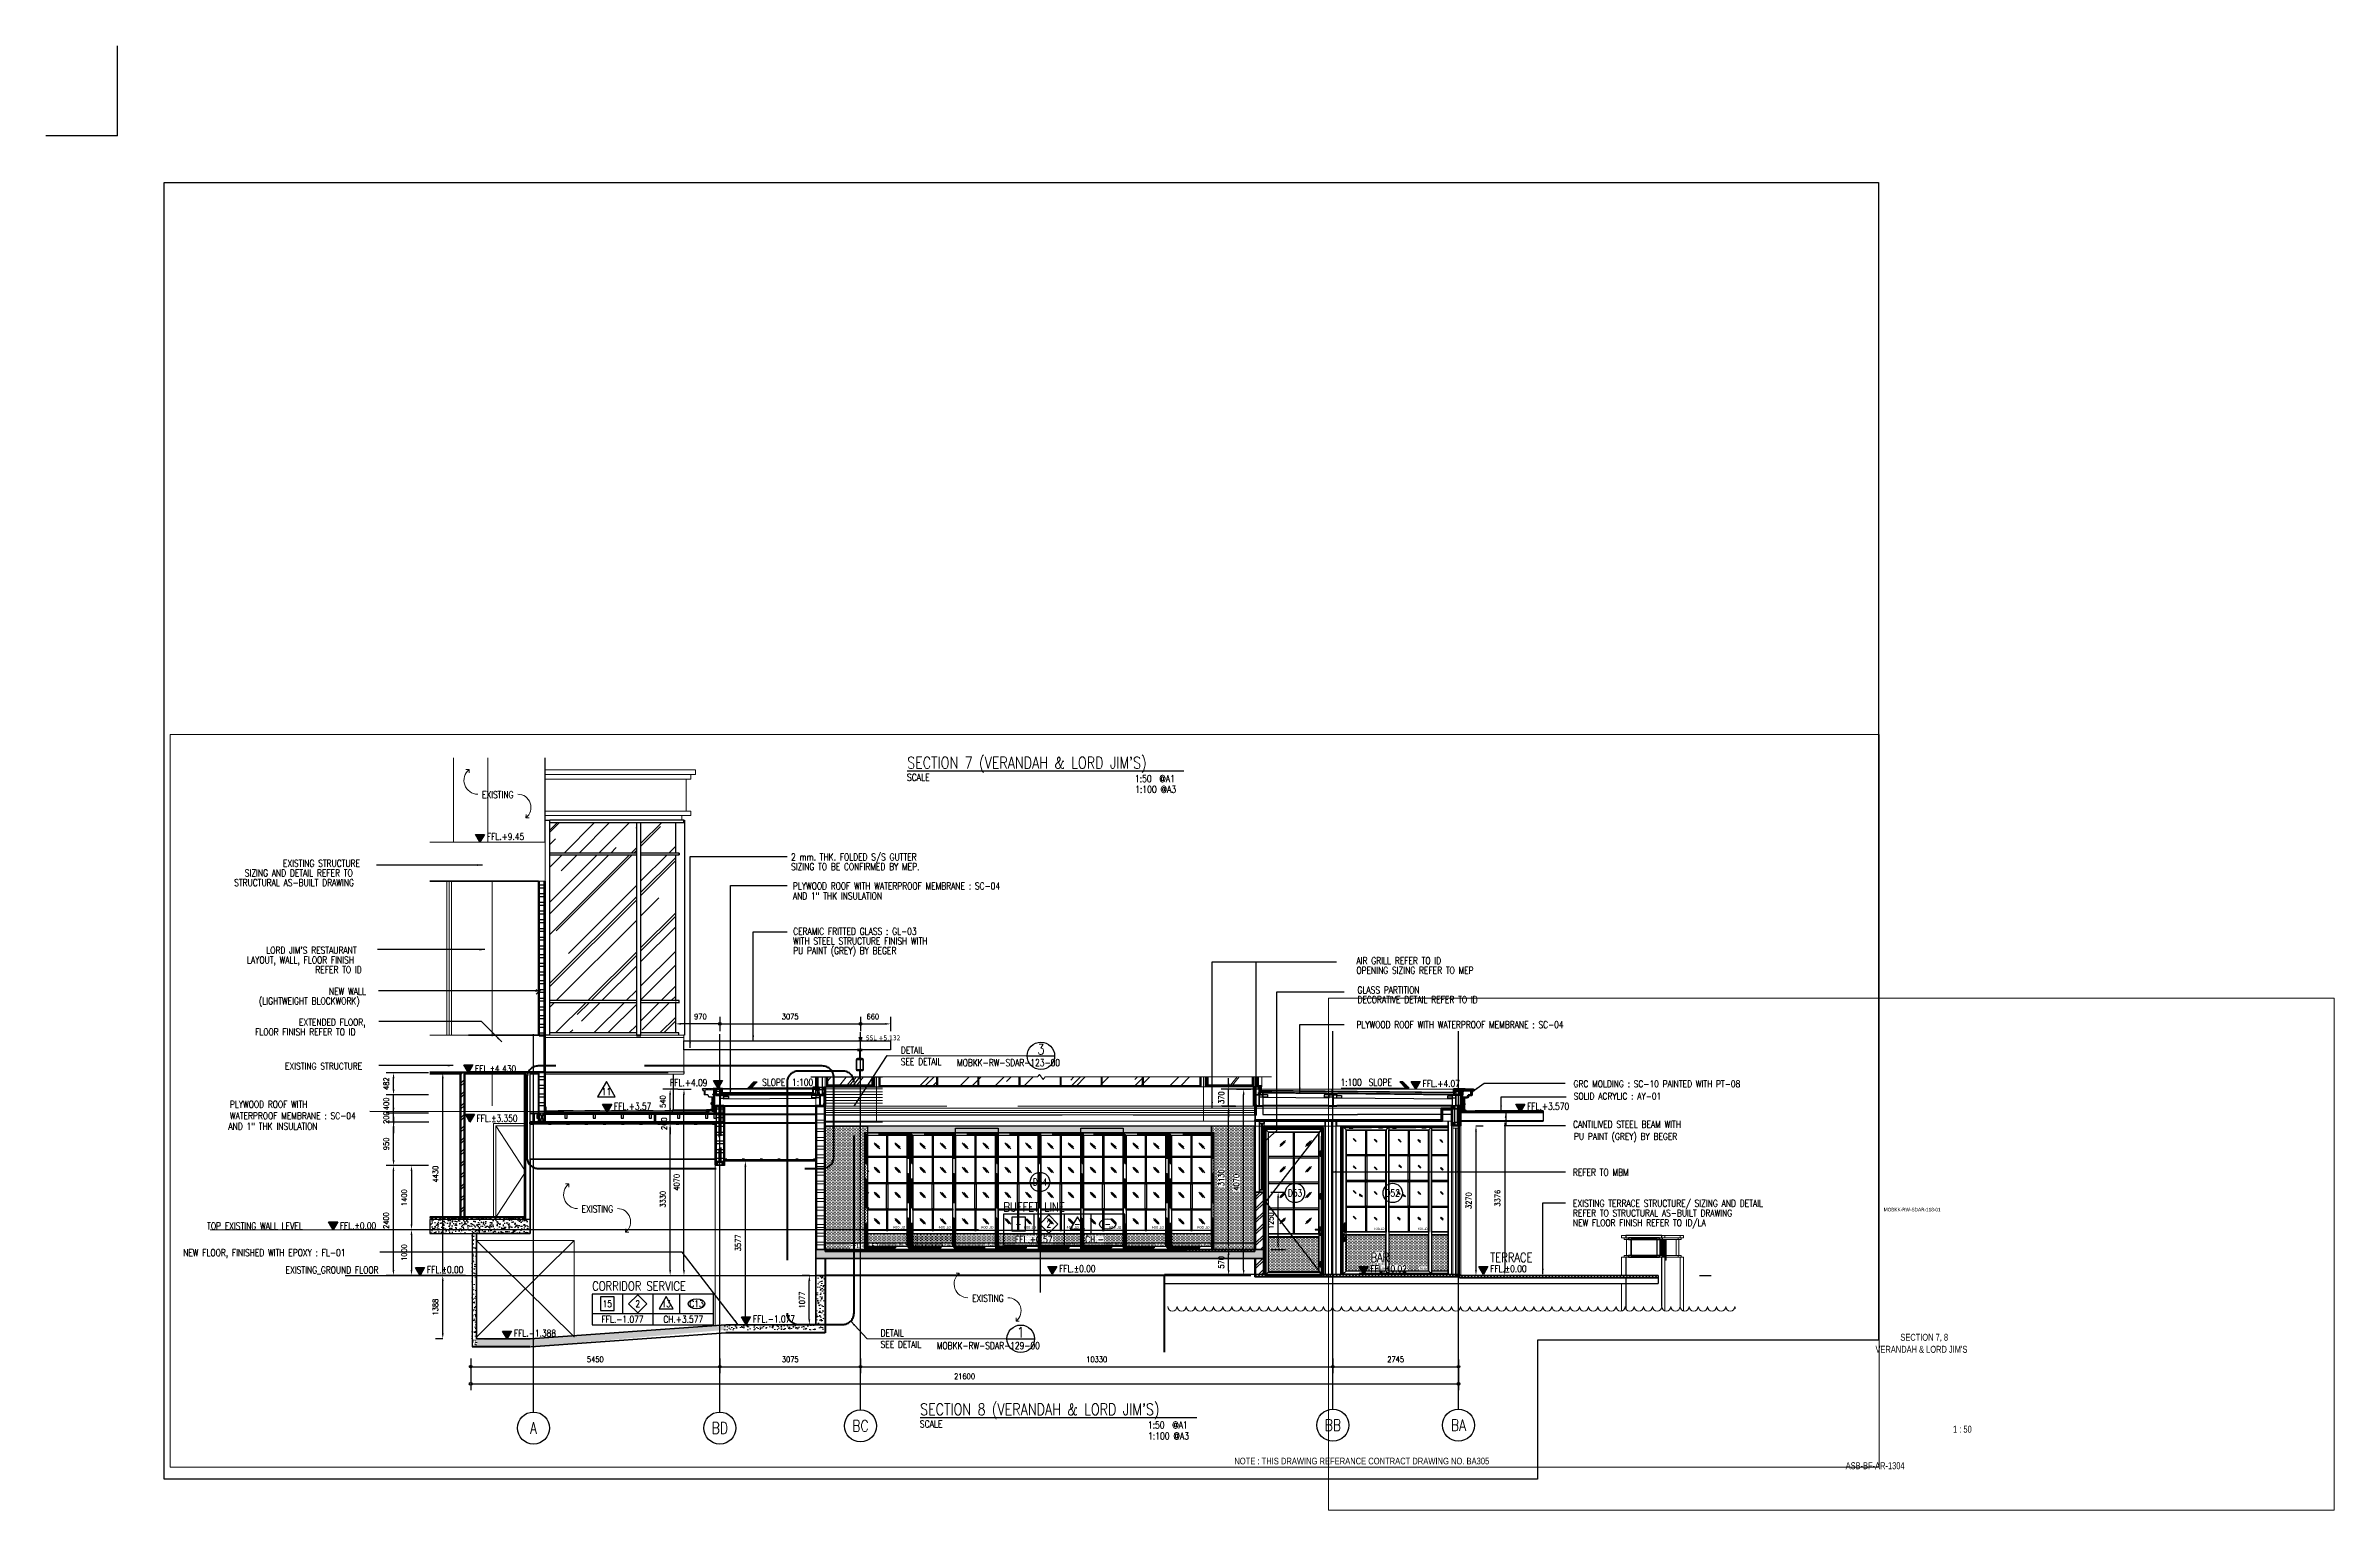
# Paper-space layout 'Layout1' of a CAD drawing. Header units: millimetres. Extents: x -868 to 115, y 4 to 633.
# The model-space entities are those that its viewports show. They can reach past a viewport. Long polylines and large blocks are cut down to what shows.
import ezdxf
from ezdxf.enums import TextEntityAlignment as Align
from ezdxf.xclip import XClip

# ---------------------------------------------------------------- set-up
doc = ezdxf.new("R2010")
doc.units = ezdxf.units.MM
doc.set_wipeout_variables(frame=1)
for name, pattern in [('21 Xref BA201$0$_GRIDLINE', [11.2, 8, -0.6, 2, -0.6]), ('21 Xref BA201$0$_HIDDEN', [2.6, 2, -0.6]), ('28 Xref BA305$0$_HIDDEN', [2.6, 2, -0.6]), ('28 Xref BA305$0$_OPENING_SWING', [3.8, 2, -0.6, 0.6, -0.6]), ('28 Xref BA305$0$CENTER', [2, 1.25, -0.25, 0.25, -0.25]), ('_GRIDLINE', [11.2, 8, -0.6, 2, -0.6]), ('_HIDDEN', [2.6, 2, -0.6]), ('CENTER', [2, 1.25, -0.25, 0.25, -0.25]), ('CENTER2', [28.575, 19.05, -3.175, 3.175, -3.175]), ('DASHDOT2', [0.5, 0.25, -0.125, 0, -0.125]), ('DASHDOTX2', [50.8, 25.4, -12.7, 0, -12.7]), ('DASHED-A5', [3.75, 2.5, -1.25]), ('DM1', [0.35, 0.05, -0.05, 0.2, -0.05]), ('DWP_DASH_3_0mm_LOOSE', [5, 3, -2]), ('HIDDEN', [0.375, 0.25, -0.125]), ('HIDDEN2', [0.1875, 0.125, -0.0625]), ('HIDDENX2', [19.05, 12.7, -6.35]), ('X289-3-GR-1$0$CENTER2', [1.125, 0.75, -0.125, 0.125, -0.125])]:
    doc.linetypes.add(name, pattern=pattern)
for name, color, linetype in [('120x20x1.5 mm. ALUM TUBE', 2, 'Continuous'), ('2 mm. ALUMINIUM SHEET', 2, 'Continuous'), ('25x25x3 mm. ALUM TUBE', 7, 'Continuous'), ('3 mm. ALUM. SHEET', 2, 'Continuous'), ('3 mm. ALUMINIUM SHEET', 7, 'Continuous'), ('50x50x3 mm. MT-271', 2, 'Continuous'), ('50x50x3 mm. S-05107', 7, 'Continuous'), ('50x50x6 mm. ALUM ANGLE', 7, 'Continuous'), ('8', 8, 'Continuous'), ('8 mm. ALUMINIUM PLATE', 1, 'Continuous'), ('A ELE 1', 1, 'Continuous'), ('A ELE 6', 6, 'Continuous'), ('A WALL 1', 1, 'Continuous'), ('A WALL 2', 2, 'Continuous'), ('A WALL 3', 3, 'Continuous'), ('A WALL 6', 6, 'Continuous'), ('A WALL 8', 8, 'Continuous'), ('A WALL_HAT', 253, 'Continuous'), ('A-ALUMINIUM FRAME', 3, 'Continuous'), ('AE-0562', 3, 'Continuous'), ('AE0713  MT-3979 Door Outer Frame', 3, 'Continuous'), ('AE0716  MT-3982 Door Frame', 3, 'Continuous'), ('AE0720  MT 3986 SLIDING DOOR', 2, 'Continuous'), ('AE0759  BIG TRANSOM', 3, 'Continuous'), ('AE0760  SMALL TRANSOM', 4, 'Continuous'), ('AL-18 SNAPTRIM #2', 4, 'Continuous'), ('AL-3 BOTTOM RAIL', 3, 'Continuous'), ('ALUM SOLID', 7, 'Continuous'), ('Annotation', 7, 'Continuous'), ('Back set 20.0 mm.', 11, 'Continuous'), ('BACKING ROD', 9, 'Continuous'), ('CENTER', 8, 'CENTER'), ('Detail', 2, 'HIDDEN'), ('DIMENSION', 5, 'Continuous'), ('DIMENSIONS', 5, 'Continuous'), ('Door Number', 12, 'Continuous'), ('Fastener', 1, 'Continuous'), ('FLUSH BOLT', 2, 'Continuous'), ('GL', 3, 'Continuous'), ('GLASS', 6, 'Continuous'), ('Grid Center', 1, 'Continuous'), ('Level Spec', 3, 'Continuous'), ('MT-41229', 3, 'Continuous'), ('MT-41234', 3, 'Continuous'), ('MT-92103', 7, 'Continuous'), ('MT-92107 SUB-FRAME', 3, 'Continuous'), ('NEW LOUVER-009', 4, 'Continuous'), ('PVC COVER', 32, 'Continuous'), ('Room Number', 12, 'Continuous'), ('S-Dim', 7, 'Continuous'), ('S-Section', 4, 'Continuous'), ('S-Stru_6', 6, 'Continuous'), ('S-T140', 4, 'Continuous'), ('SASH FRAME', 2, 'Continuous'), ('SETTING BLOCK', 111, 'Continuous'), ('SILICONE', 8, 'Continuous'), ('Slope', 1, 'Continuous'), ('STAINLESS', 2, 'Continuous'), ('STG-166', 31, 'Continuous'), ('TEXT 3', 3, 'Continuous'), ('TEXT 4', 4, 'Continuous'), ('TEXT 5', 5, 'Continuous'), ('Title Text', 3, 'Continuous'), ('TRIM', 2, 'Continuous'), ('Wall Number', 12, 'Continuous'), ('Window Number', 12, 'Continuous'), ('Wording', 3, 'Continuous')]:
    doc.layers.add(name, color=color, linetype=linetype)
for name, color, linetype, lineweight in [('21 Xref BA201$0$A-DETL', 90, 'Continuous', 15), ('21 Xref BA201$0$A-DOOR', 31, 'Continuous', 18), ('21 Xref BA201$0$A-FLOR', 192, 'Continuous', 18), ('21 Xref BA201$0$A-FLOR-LEVL', 51, 'Continuous', 5), ('21 Xref BA201$0$A-FLOR-PATT', 8, 'Continuous', 50), ('21 Xref BA201$0$A-GLAZ-CURT', 52, 'Continuous', 18), ('21 Xref BA201$0$A-GLAZ-CWMG', 51, 'Continuous', 25), ('21 Xref BA201$0$A-ROOF', 132, 'Continuous', 18), ('21 Xref BA201$0$A-WALL', 113, 'Continuous', 18), ('21 Xref BA201$0$A-WALL-PATT', 111, 'Continuous', 18), ('21 Xref BA201$0$S-BEAM', 12, 'Continuous', 18), ('28 Xref BA305$0$A-CLNG', 13, 'Continuous', 18), ('28 Xref BA305$0$A-DETL', 90, 'Continuous', 15), ('28 Xref BA305$0$A-DETL-GENF', 92, 'Continuous', 18), ('28 Xref BA305$0$A-DOOR', 31, 'Continuous', 18), ('28 Xref BA305$0$A-DOOR-FRAM', 31, 'Continuous', 25), ('28 Xref BA305$0$A-FLOR', 192, 'Continuous', 9), ('28 Xref BA305$0$A-FLOR-HRAL', 11, 'Continuous', 9), ('28 Xref BA305$0$A-FLOR-MCUT', 51, 'Continuous', 25), ('28 Xref BA305$0$A-FLOR-PATT', 8, 'Continuous', 9), ('28 Xref BA305$0$A-GENM', 13, 'Continuous', 18), ('28 Xref BA305$0$A-GLAZ', 151, 'Continuous', 9), ('28 Xref BA305$0$A-GLAZ-CURT', 52, 'Continuous', 18), ('28 Xref BA305$0$A-GLAZ-CWMG', 51, 'Continuous', 25), ('28 Xref BA305$0$A-ROOF', 132, 'Continuous', 18), ('28 Xref BA305$0$A-WALL', 113, 'Continuous', 9), ('28 Xref BA305$0$A-WALL-PATT', 111, 'Continuous', 18), ('28 Xref BA305$0$G-ANNO-TEXT', 231, 'Continuous', 5), ('28 Xref BA305$0$S-BEAM', 12, 'Continuous', 18), ('28 Xref BA305$0$S-COLS', 52, 'Continuous', 9), ('A-ANNO-SYMB', 150, 'Continuous', 5), ('A-DETL', 90, 'Continuous', 15), ('A-DETL-GENF', 92, 'Continuous', 20), ('A-DOOR', 31, 'Continuous', 18), ('A-FLOR', 192, 'Continuous', 9), ('A-GLAZ-CURT', 52, 'Continuous', 18), ('A-GLAZ-CWMG', 51, 'Continuous', 25), ('A-ROOF', 132, 'Continuous', 18), ('A-WALL', 113, 'Continuous', 9), ('A-WALL-PATT', 111, 'Continuous', 9), ('G-ANNO-DIMS', 111, 'Continuous', 5), ('G-ANNO-TEXT', 231, 'Continuous', 5), ('P-PIPE', 3, 'Continuous', 15), ('S-BEAM', 12, 'Continuous', 18), ('S-COLS', 52, 'Continuous', 9), ('S-GRID', 1, 'Continuous', 5)]:
    doc.layers.add(name, color=color, linetype=linetype, lineweight=lineweight)
doc.layers.add('BLOCK', color=7, linetype='Continuous', plot=False)
doc.layers.add('G-ANNO-NPLT', color=191, linetype='Continuous', plot=False)
doc.styles.add('28 Xref BA305$0$Standard', font='txt')
doc.styles.add('Cordia', font='cordia.shx', dxfattribs={"width": 0.8})
doc.styles.add('E100', font='ROMTH.shx', dxfattribs={"width": 0.85})
doc.styles.add('E175', font='ROMTH.shx', dxfattribs={"width": 0.85, "height": 4})
doc.styles.add('Romens', font='romans.shx', dxfattribs={"width": 0.8})
doc.styles.add('Tahoma', font='tahoma.ttf', dxfattribs={"height": 100})
doc.styles.add('Tahoma_1', font='tahoma.ttf', dxfattribs={"height": 150})
doc.styles.add('TLB-2', font='micross.ttf', dxfattribs={"width": 0.8})
doc.dimstyles.new('28 Xref BA305$0$Standard', dxfattribs={"dimtxt": 0.18, "dimasz": 0.18, "dimexe": 0.18, "dimexo": 0.0625, "dimgap": 0.09, "dimtad": 0, "dimtih": 1, "dimtoh": 1, "dimdec": 4, "dimzin": 0, "dimdsep": 46, "dimtxsty": '28 Xref BA305$0$Standard', "dimcen": 0.09, "dimadec": 0, "dimazin": 0, "dimtfac": 1, "dimtdec": 4, "dimtofl": 0, "dimtmove": 0, "dimatfit": 3, "dimfxl": 0, "dimtolj": 1, "dimtzin": 0, "dimarcsym": 0})
doc.dimstyles.new('AA-50 mm', dxfattribs={"dimtxt": 120, "dimasz": 120, "dimexe": 160, "dimexo": 12, "dimgap": 100, "dimtad": 1, "dimdec": 0, "dimzin": 0, "dimdsep": 46, "dimtxsty": 'Romens', "dimcen": 0.3, "dimdle": 2, "dimclrd": 1, "dimclre": 1, "dimclrt": 3, "dimadec": 0, "dimazin": 0, "dimtfac": 1, "dimtdec": 0, "dimtix": 1, "dimtmove": 1, "dimatfit": 3, "dimfxl": 0, "dimtolj": 1, "dimtzin": 0, "dimarcsym": 0})
doc.dimstyles.new('CA-50 mm', dxfattribs={"dimtxt": 120, "dimasz": 120, "dimexe": 160, "dimexo": 12, "dimgap": 100, "dimtad": 1, "dimdec": 0, "dimzin": 0, "dimdsep": 46, "dimtxsty": 'Romens', "dimblk1": 'SMALL', "dimsah": 1, "dimcen": 30, "dimdle": 2, "dimclrd": 1, "dimclre": 1, "dimclrt": 3, "dimadec": 0, "dimazin": 0, "dimtfac": 1, "dimtdec": 0, "dimtix": 1, "dimtmove": 2, "dimatfit": 3, "dimfxl": 0, "dimtolj": 1, "dimtzin": 0, "dimarcsym": 0})
doc.dimstyles.new('CC-50 mm', dxfattribs={"dimtxt": 120, "dimasz": 120, "dimexe": 140, "dimexo": 12, "dimgap": 100, "dimtad": 1, "dimdec": 0, "dimzin": 0, "dimdsep": 46, "dimtxsty": 'Romens', "dimblk": 'SMALL', "dimcen": 0.3, "dimdle": 2, "dimclrd": 1, "dimclre": 1, "dimclrt": 3, "dimadec": 0, "dimazin": 0, "dimtfac": 1, "dimtdec": 0, "dimtix": 1, "dimtmove": 1, "dimatfit": 3, "dimfxl": 0, "dimtolj": 1, "dimtzin": 0, "dimarcsym": 0})
pattern_1 = [(50, (0, -14.63), (182.18467, -15.939086), [19.05, -209.55]), (355, (0, -14.63), (-35.24342, 191.056845), [15.24, -167.640584]), (100.451445, (15.18, -15.96), (146.941247, 175.117752), [16.19001, -178.090245]), (46.1842, (0, 36.17), (271.07904, -42.04233), [28.575, -314.325]), (96.635558, (22.6, 32.67), (237.404134, 247.426125), [24.28502, -267.13561]), (351.18415, (0, 36.17), (237.404134, 247.426125), [22.85997, -251.45973]), (21, (25.4, 23.47), (151.614391, -102.265198), [19.05, -209.55]), (326, (25.4, 23.47), (61.80203, 184.187966), [15.24, -167.64]), (71.451445, (38.03, 14.95), (213.41642, 81.92277), [16.19001, -178.089938]), (37.5, (0, -14.63), (3.0886033, 84.555039), [0, -165.608, 0, -170.18, 0, -168.275]), (7.5, (0, -14.63), (66.8196625, 100.180575), [0, -97.028, 0, -161.798, 0, -64.135]), (327.5, (-56.64, -14.63), (135.590595, -5.728744), [0, -63.5, 0, -198.12, 0, -262.89]), (317.5, (-82.04, -14.63), (148.129181, 25.426491), [0, -82.55, 0, -131.572, 0, -186.69])]
pattern_2 = [(45, (-1088855.8, 2166), (684.3, 1824.79), [12096.75, -1612.9, 4032.25, -806.45]), (45, (-1087783.2, 2569.2), (-1328.67, 188.18), [2419.35, -266.13, 4838.7, -604.84]), (45, (-1088452.56, 2851.5), (2583.216, 3347.345), [6451.6, -1129.03, 3225.8, -806.45])]
pattern_3 = [(45, (-1088855.8, 2166), (684.296, 1824.79), [12096.75, -1612.9, 4032.25, -806.45]), (45, (-1087783.2, 2569.2), (-1328.674, 188.18), [2419.35, -266.13, 4838.7, -604.84]), (45, (-1088452.6, 2851.5), (2583.215, 3347.346), [6451.6, -1129.03, 3225.8, -806.45])]
pattern_4 = [(45, (-1088855.8, 2166), (684.296, 1824.79), [12096.75, -1612.9, 4032.25, -806.45]), (45, (-1087783.2, 2569.2), (-1328.67, 188.18), [2419.35, -266.13, 4838.7, -604.84]), (45, (-1088452.6, 2851.5), (2583.215, 3347.346), [6451.6, -1129.03, 3225.8, -806.45])]
pattern_5 = [(45.392, (-1045531, 2146), (675, 1824.78), [12014.73, -1601.96, 4004.9, -800.98]), (45.392, (-1044473, 2549.2), (-1310.6, 188.2), [2402.95, -264.32, -5406.63]), (45.392, (-1044473, 2549.2), (-1310.6, 188.2), [-2667.27, 4805.9, -600.74]), (45.392, (-1045133.3, 2831.44), (2548.093, 3347.325), [6407.86, -1121.38, -4004.9]), (45.392, (-1045133.3, 2831.44), (2548.093, 3347.325), [-7529.23, 3203.93, -800.98])]
pattern_6 = [(0, (-247823.83, -1096759.67), (4e-14, 190.5), []), (0, (-247760.33, -1096823.17), (4e-14, 190.5), [])]
pattern_7 = [(50, (-137676.12, -1035137.26), (36.4369338, -3.1878171), [3.81, -41.91]), (355, (-137676.12, -1035137.26), (-7.0486843, 38.211369), [3.048, -33.5281168]), (100.4514447, (-137673.082, -1035137.527), (29.3882494, 35.0235504), [3.2380018, -35.6180489]), (46.1842, (-137676.12, -1035127.1), (54.2158082, -8.4084656), [5.715, -62.865]), (96.6355576, (-137671.6, -1035127.8), (47.4808268, 49.485225), [4.8570046, -53.4271216]), (351.184151, (-137676.12, -1035127.1), (47.4808268, 49.485225), [4.5719934, -50.2919464]), (21, (-137671.04, -1035129.64), (30.32287825, -20.45303964), [3.81, -41.91]), (326, (-137671.04, -1035129.64), (12.3604057, 36.8375932), [3.048, -33.528]), (71.451445, (-137668.51, -1035131.345), (42.68328386, 16.3845538), [3.2380018, -35.6179875]), (37.5, (-137676.119, -1035137.261), (0.61772065, 16.91100777), [0, -33.1216, 0, -34.036, 0, -33.655]), (7.5, (-137676.119, -1035137.26), (13.3639325, 20.03611496), [0, -19.4056, 0, -32.3596, 0, -12.827]), (327.5, (-137687.447, -1035137.261), (27.11811903, -1.1457488), [0, -12.7, 0, -39.624, 0, -52.578]), (317.5, (-137692.527, -1035137.26), (29.62583628, 5.0852982), [0, -16.51, 0, -26.3144, 0, -37.338])]
pattern_8 = [(45, (-4185.5464, 114514.7353), (-0.785772411, 0.785772411), []), (135, (-4185.5464, 114514.7353), (-0.785772411, -0.785772411), [])]
pattern_9 = [(180, (-56730.195, -2150.652), (-15.625, -31.25), [0, -31.25])]
pattern_10 = [(45, (-13674.56, 0), (684.2955, 1824.78804), [12096.75, -1612.9, 4032.25, -806.45]), (45, (-12602, 403.2), (-1328.6741, 188.1816), [2419.35, -266.129, 4838.7, -604.838]), (45, (-13271.33, 685.5), (2583.21522, 3347.34592), [6451.6, -1129.03, 3225.8, -806.45])]
pattern_11 = [(0, (-2140092.39, 0), (25.202, 50.403), [1.676, -48.727])]
pattern_12 = [(45, (-13674.56, -101.55), (684.2955, 1824.78804), [12096.75, -1612.9, 4032.25, -806.45]), (45, (-12602, 301.7), (-1328.6741, 188.1816), [2419.35, -266.129, 4838.7, -604.838]), (45, (-13271.33, 583.93), (2583.21522, 3347.34592), [6451.6, -1129.03, 3225.8, -806.45])]
pattern_13 = [(45, (-13674.56, 0), (684.2955, 1824.78804), [12096.75, -1612.9, 4032.25, -806.45]), (45, (-12602, 403.2), (-1328.6741, 188.1816), [2419.35, -266.129, 4838.7, -604.838]), (45, (-13271.33, 685.5), (2583.21522, 3347.34592), [6451.6, -1129.03, 3225.8, -806.45])]
pattern_14 = [(45, (-2140092.5, 0), (684.2955, 1824.78804), [12096.75, -1612.9, 4032.25, -806.45]), (45, (-2139019.9, 403.2), (-1328.6741, 188.1816), [2419.35, -266.129, 4838.7, -604.838]), (45, (-2139689.25, 685.5), (2583.21522, 3347.34592), [6451.6, -1129.03, 3225.8, -806.45])]
pattern_15 = [(45, (2510.5066, -3035.163), (-1.122532, 1.122532), [])]
pattern_16 = [(180, (149994.87125, -214967.4165), (-0.15875, -0.3175), [0, -0.3175])]
pattern_17 = [(180, (149510.92686, -213589.199), (-0.15875, -0.3175), [0, -0.3175])]

psp = doc.layouts.get("Layout1")

# ---------------------------------------------------------------- texts
at = {"color": 3, "style": 'Cordia', "width": 0.85}
psp.add_text('NOTE : THIS DRAWING REFERANCE CONTRACT DRAWING NO. BA305', height=2.8565, dxfattribs=at).set_placement((-357.12, 23.48))
at = {"layer": 'Title Text', "color": 7, "style": 'Cordia', "width": 0.8}
for s, height, p in [('MOBKK-RW-SDAR-118-01', 1.5, (-78.12, 132.16)), ('SECTION 7, 8', 3, (-71, 76.56)), ("VERANDAH & LORD JIM'S", 3, (-81.67, 71.39)), ('1 : 50', 3, (-48.37, 37.07)), ('ASB-BF-AR-1304', 3, (-94.5, 21.4))]:
    psp.add_text(s, height=height, dxfattribs=at).set_placement(p)

msp = doc.modelspace()

# ---------------------------------------------------------------- blocks, each defined once
blk = doc.blocks.new('*U13')
at = {"layer": 'Wording', "linetype": 'ByBlock'}
blk.add_lwpolyline([(0, 0), (11.886, 0)], dxfattribs=at)
at = {"layer": 'TEXT 3', "style": 'Romens', "width": 0.8}
blk.add_text('SCALE', height=0.3, dxfattribs=at).set_placement((-0.011, -0.427))
for tag, p in [('1:XXX@A1', (4, -0.527)), ('1:XXX@A3', (4, -1.027))]:
    blk.add_attdef(tag, text='', height=0.3, dxfattribs=at).set_placement(p, align=Align.BOTTOM_LEFT)
at = {"layer": 'TEXT 5', "style": 'Romens', "width": 0.8}
for tag, p in [('DWGNAME.XXXXXXXXXXX', (0, 0.6)), ('DWGNAME.', (0, 0.1)), ('A', (5.367, 0.1))]:
    blk.add_attdef(tag, p, '', height=0.4, dxfattribs=at)
blk = doc.blocks.new('28 Xref BA305$0$System Panel - Glazed 10mm_-6851269-ZONE A_SECTION H')
at = {"layer": '28 Xref BA305$0$A-GLAZ-CURT', "lineweight": 5}
h = blk.add_hatch(dxfattribs=at)
h.set_pattern_fill('FP_13', color=8, style=0, pattern_type=2)
h.set_pattern_definition([(50.677, (-1090785.3, 2166), (560.55, 1824.79), [11057.2, -1474.3, 3685.74, -737.15]), (50.677, (-1089906.6, 2569.2), (-1088.4, 188.18), [2211.44, -243.26, 4422.88, -552.86]), (50.677, (-1090454.96, 2851.5), (2116.07, 3347.346), [5897.18, -1032, -3685.74]), (50.677, (-1090454.96, 2851.5), (2116.07, 3347.346), [-6929.18, 2948.59, -737.15])])
h.paths.add_polyline_path([(-1094208.06, 5440.45), (-1093465.08, 5440.45), (-1093465.08, 5619.38), (-1094425.3, 5619.38), (-1094425.3, 5440.45)], flags=0)
at = {"layer": '28 Xref BA305$0$A-GLAZ-CURT', "color": 8}
blk.add_line((-1093465.08, 5440.45), (-1093465.08, 5619.38), dxfattribs=at)
blk = doc.blocks.new('28 Xref BA305$0$System Panel - Glazed 10mm_-6318965-ZONE A_SECTION H')
at = {"layer": '28 Xref BA305$0$A-GLAZ-CURT', "lineweight": 5}
h = blk.add_hatch(dxfattribs=at)
h.set_pattern_fill('FP_14', color=8, style=0, pattern_type=2)
h.set_pattern_definition(pattern_2)
h.paths.add_polyline_path([(-1092050.88, 5425.45), (-1092050.91, 5619.38), (-1093281.23, 5619.38), (-1093281.2, 5425.45), (-1092050.91, 5425.45)], flags=0)
blk = doc.blocks.new('28 Xref BA305$0$System Panel - Glazed 10mm_-V30-ZONE A_SECTION H')
at = {"layer": '28 Xref BA305$0$A-GLAZ-CURT', "lineweight": 5}
h = blk.add_hatch(dxfattribs=at)
h.set_pattern_fill('FP_15', color=8, style=0, pattern_type=2)
h.set_pattern_definition([(50.677, (-1087540.2, 2166), (560.55, 1824.79), [11057.16, -1474.3, 3685.72, -737.14]), (50.677, (-1086661.6, 2569.2), (-1088.4, 188.19), [2211.43, -243.26, -4975.72]), (50.677, (-1086661.6, 2569.2), (-1088.4, 188.19), [-2454.7, 4422.86, -552.86]), (50.677, (-1087209.9, 2851.5), (2116.066, 3347.336), [5897.15, -1032, -3685.72]), (50.677, (-1087209.9, 2851.5), (2116.066, 3347.336), [-6929.15, 2948.58, -737.14])])
h.paths.add_polyline_path([(-1085152.31, 5440.45), (-1085152.31, 5619.38), (-1086112.52, 5619.38), (-1086112.52, 5440.45), (-1085287.21, 5440.45)], flags=0)
at = {"layer": '28 Xref BA305$0$A-GLAZ-CURT', "color": 8}
blk.add_line((-1086112.52, 5619.38), (-1086112.52, 5440.45), dxfattribs=at)
blk = doc.blocks.new('28 Xref BA305$0$System Panel - Glazed 10mm_-V31-ZONE A_SECTION H')
at = {"layer": '28 Xref BA305$0$A-GLAZ-CURT', "lineweight": 35}
for p, q in [((-1085043.98, 5619.38), (-1085043.98, 5425.45)), ((-1085033.98, 5425.45), (-1085033.98, 5619.38)), ((-1085043.98, 5425.45), (-1085033.98, 5425.45))]:
    blk.add_line(p, q, dxfattribs=at)
blk = doc.blocks.new('28 Xref BA305$0$System Panel - Glazed 10mm_-6318966-ZONE A_SECTION H')
at = {"layer": '28 Xref BA305$0$A-GLAZ-CURT', "lineweight": 5}
h = blk.add_hatch(dxfattribs=at)
h.set_pattern_fill('FP_14', color=8, style=0, pattern_type=2)
h.set_pattern_definition(pattern_2)
h.paths.add_polyline_path([(-1087071.38, 5425.45), (-1086296.33, 5425.45), (-1086296.37, 5619.38), (-1087526.7, 5619.38), (-1087526.66, 5425.45)], flags=0)
blk = doc.blocks.new('28 Xref BA305$0$System Panel - Glazed 10mm_-6316605-ZONE A_SECTION H')
at = {"layer": '28 Xref BA305$0$A-GLAZ-CURT', "lineweight": 5}
h = blk.add_hatch(dxfattribs=at)
h.set_pattern_fill('FP_14', color=8, style=0, pattern_type=2)
h.set_pattern_definition(pattern_2)
h.paths.add_polyline_path([(-1087551.7, 5425.45), (-1087551.7, 5619.38), (-1088426.4, 5619.38), (-1088426.4, 5425.45), (-1087963.47, 5425.45)], flags=0)
blk = doc.blocks.new('28 Xref BA305$0$System Panel - Glazed 10mm_-6316606-ZONE A_SECTION H')
at = {"layer": '28 Xref BA305$0$A-GLAZ-CURT', "lineweight": 5}
h = blk.add_hatch(dxfattribs=at)
h.set_pattern_fill('FP_14', color=8, style=0, pattern_type=2)
h.set_pattern_definition(pattern_2)
h.paths.add_polyline_path([(-1089326.37, 5425.45), (-1088451.4, 5425.45), (-1088451.4, 5619.38), (-1089326.37, 5619.38)], flags=0)
blk = doc.blocks.new('28 Xref BA305$0$System Panel - Glazed 10mm_-V32-ZONE A_SECTION H')
at = {"layer": '28 Xref BA305$0$A-GLAZ-CURT', "lineweight": 5}
h = blk.add_hatch(dxfattribs=at)
h.set_pattern_fill('FP_14', color=8, style=0, pattern_type=2)
h.set_pattern_definition(pattern_2)
h.paths.add_polyline_path([(-1089747.64, 5425.45), (-1089351.37, 5425.45), (-1089351.37, 5619.38), (-1089677.07, 5619.38), (-1089718.33, 5566.6), (-1089800.83, 5672.16), (-1089842.08, 5619.38), (-1090226.08, 5619.38), (-1090226.08, 5425.45), (-1089800.83, 5425.45)], flags=0)
blk = doc.blocks.new('28 Xref BA305$0$System Panel - Glazed 10mm_-6316607-ZONE A_SECTION H')
at = {"layer": '28 Xref BA305$0$A-GLAZ-CURT', "lineweight": 5}
h = blk.add_hatch(dxfattribs=at)
h.set_pattern_fill('FP_14', color=8, style=0, pattern_type=2)
h.set_pattern_definition(pattern_2)
h.paths.add_polyline_path([(-1090251.2, 5425.45), (-1090251.08, 5425.45), (-1090251.2, 5619.38), (-1091125.91, 5619.38), (-1091125.91, 5425.45), (-1090639.72, 5425.45)], flags=0)
blk = doc.blocks.new('28 Xref BA305$0$Rectangular Mullion - Rectangular Mullion25x50_LIGHT GREY-6318960-ZONE A_SECTION H')
at = {"layer": '28 Xref BA305$0$A-GLAZ-CWMG', "lineweight": 35}
for p, q in [((-1085063.98, 5425.45), (-1085063.98, 5400.45)), ((-1085013.98, 5425.45), (-1085063.98, 5425.45)), ((-1085013.98, 5400.45), (-1085013.98, 5425.45)), ((-1085063.98, 5400.45), (-1085013.98, 5400.45))]:
    blk.add_line(p, q, dxfattribs=at)
blk = doc.blocks.new('28 Xref BA305$0$Rectangular Mullion - Rectangular Mullion25x50_LIGHT GREY-6851268-ZONE A_SECTION H')
at = {"layer": '28 Xref BA305$0$A-GLAZ-CWMG'}
for p, q in [((-1086123.99, 5415.45), (-1086123.99, 5440.45)), ((-1085152.31, 5440.45), (-1086123.99, 5440.45)), ((-1085152.31, 5440.45), (-1085152.31, 5415.45)), ((-1086123.99, 5415.45), (-1085152.31, 5415.45))]:
    blk.add_line(p, q, dxfattribs=at)
blk = doc.blocks.new('28 Xref BA305$0$Rectangular Mullion - Rectangular Mullion25x50_LIGHT GREY-6318951-ZONE A_SECTION H')
at = {"layer": '28 Xref BA305$0$A-GLAZ-CWMG'}
for p, q in [((-1093281.23, 5400.45), (-1093281.23, 5425.45)), ((-1092050.91, 5425.45), (-1093281.23, 5425.45)), ((-1092050.91, 5425.45), (-1092050.91, 5400.45))]:
    blk.add_line(p, q, dxfattribs=at)
blk = doc.blocks.new('28 Xref BA305$0$Rectangular Mullion - Rectangular Mullion25x50_LIGHT GREY-6316596-ZONE A_SECTION H')
at = {"layer": '28 Xref BA305$0$A-GLAZ-CWMG'}
for p, q in [((-1087551.7, 5619.38), (-1087551.7, 5400.45)), ((-1087526.7, 5400.45), (-1087526.7, 5619.38))]:
    blk.add_line(p, q, dxfattribs=at)
blk = doc.blocks.new('28 Xref BA305$0$Rectangular Mullion - Rectangular Mullion25x50_LIGHT GREY-6316597-ZONE A_SECTION H')
at = {"layer": '28 Xref BA305$0$A-GLAZ-CWMG'}
for p, q in [((-1088426.4, 5400.45), (-1088426.4, 5425.45)), ((-1087551.7, 5425.45), (-1088426.4, 5425.45)), ((-1087551.7, 5425.45), (-1087551.7, 5400.45))]:
    blk.add_line(p, q, dxfattribs=at)
blk = doc.blocks.new('28 Xref BA305$0$Rectangular Mullion - Rectangular Mullion25x50_LIGHT GREY-6316598-ZONE A_SECTION H')
at = {"layer": '28 Xref BA305$0$A-GLAZ-CWMG'}
for p, q in [((-1089326.37, 5400.45), (-1089326.37, 5425.45)), ((-1088451.4, 5425.45), (-1089326.37, 5425.45)), ((-1088451.4, 5425.45), (-1088451.4, 5400.45))]:
    blk.add_line(p, q, dxfattribs=at)
blk = doc.blocks.new('28 Xref BA305$0$Rectangular Mullion - Rectangular Mullion25x50_LIGHT GREY-V33-ZONE A_SECTION H')
at = {"layer": '28 Xref BA305$0$A-GLAZ-CWMG'}
for p, q in [((-1094425.3, 5415.45), (-1094425.3, 5440.45)), ((-1093453.61, 5440.45), (-1094425.3, 5440.45)), ((-1093453.61, 5440.45), (-1093453.61, 5415.45)), ((-1094425.3, 5415.45), (-1093453.61, 5415.45))]:
    blk.add_line(p, q, dxfattribs=at)
blk = doc.blocks.new('28 Xref BA305$0$System Panel - Glazed 10mm_-6316613-ZONE A_SECTION H')
at = {"layer": '28 Xref BA305$0$A-GLAZ-CURT', "lineweight": 5}
h = blk.add_hatch(dxfattribs=at)
h.set_pattern_fill('FP_14', color=8, style=0, pattern_type=2)
h.set_pattern_definition(pattern_2)
h.paths.add_polyline_path([(-1091150.91, 5425.45), (-1091150.92, 5619.38), (-1092025.88, 5619.38), (-1092025.88, 5425.45), (-1091150.92, 5425.45)], flags=0)
blk = doc.blocks.new('28 Xref BA305$0$Railings 47 - Railings 1-3143273-ZONE A_SECTION H')
at = {"layer": '28 Xref BA305$0$A-FLOR-HRAL', "color": 2}
for p, q in [((-1076127.36, 2150), (-1075787.85, 2150)), ((-1075787.85, 2150), (-1075713.37, 2150)), ((-1075787.85, 2100), (-1075787.85, 2150)), ((-1075713.37, 2100), (-1075713.37, 2150)), ((-1075787.85, 2100), (-1076127.36, 2100)), ((-1075833.33, 2100), (-1075833.33, 2065)), ((-1075713.37, 2100), (-1075787.85, 2100)), ((-1075765.16, 2100), (-1075765.16, 2065)), ((-1075833.33, 2065), (-1076097.83, 2065)), ((-1075878.8, 2065), (-1075878.8, 1715)), ((-1075765.16, 2065), (-1075833.33, 2065)), ((-1075816.95, 1715), (-1075816.95, 2065)), ((-1076097.98, 1715), (-1075833.33, 1715)), ((-1075833.33, 1715), (-1075765.16, 1715)), ((-1075833.33, 1715), (-1075833.33, 1680)), ((-1075765.16, 1715), (-1075765.16, 1680)), ((-1076098.63, 1680), (-1075787.85, 1680)), ((-1075787.85, 1680), (-1075713.37, 1680)), ((-1075787.85, 1680), (-1075787.85, 570.05)), ((-1075713.37, 502.69), (-1075713.37, 1680))]:
    blk.add_line(p, q, dxfattribs=at)
blk = doc.blocks.new('28 Xref BA305$0$Orengery_Window_Steel_2200Wx3250H - Orengery_Window_Steel_2200Wx3250H-6362411-ZONE A_SECTION H')
at = {"layer": '28 Xref BA305$0$A-GLAZ', "color": 2, "lineweight": 18}
for p, q in [((-1080763.98, 4550.45), (-1080763.98, 4500.45)), ((-1080613.98, 4550.45), (-1080763.98, 4550.45)), ((-1080613.98, 4500.45), (-1080613.98, 4550.45)), ((-1080763.98, 4500.45), (-1080613.98, 4500.45)), ((-1080676.48, 4500.45), (-1080701.48, 4500.45)), ((-1080701.48, 4500.45), (-1080701.48, 1300.45)), ((-1080676.48, 1300.45), (-1080676.48, 4500.45))]:
    blk.add_line(p, q, dxfattribs=at)
at = {"layer": '28 Xref BA305$0$A-GLAZ', "color": 8}
for p, q in [((-1080763.98, 1300.45), (-1080763.98, 4500.45)), ((-1080613.98, 1300.45), (-1080613.98, 4500.45))]:
    blk.add_line(p, q, dxfattribs=at)
blk = doc.blocks.new('28 Xref BA305$0$Walls 2 - Walls 9-4254584-ZONE A_SECTION H')
at = {"layer": '28 Xref BA305$0$A-WALL', "lineweight": 18}
for p, q in [((-1085088.98, 3100.45), (-1085088.98, 4650.45)), ((-1085078.98, 4650.45), (-1085078.98, 3100.45))]:
    blk.add_line(p, q, dxfattribs=at)
blk = doc.blocks.new('28 Xref BA305$0$Rectangular Mullion - Rectangular Mullion25x50_LIGHT GREY-6316614-ZONE A_SECTION H')
at = {"layer": '28 Xref BA305$0$A-GLAZ-CWMG'}
blk.add_line((-1086296.33, 5619.38), (-1086296.33, 5400.45), dxfattribs=at)
blk = doc.blocks.new('28 Xref BA305$0$Rectangular Mullion - Rectangular Mullion25x50_LIGHT GREY-6851244-ZONE A_SECTION H')
at = {"layer": '28 Xref BA305$0$A-GLAZ-CWMG'}
for p, q in [((-1086144.47, 5619.38), (-1086144.47, 5415.45)), ((-1086123.99, 5415.45), (-1086123.99, 5619.38)), ((-1086123.99, 5415.45), (-1086144.47, 5415.45))]:
    blk.add_line(p, q, dxfattribs=at)
blk = doc.blocks.new('28 Xref BA305$0$Rectangular Mullion - Rectangular Mullion25x50_LIGHT GREY-6851245-ZONE A_SECTION H')
at = {"layer": '28 Xref BA305$0$A-GLAZ-CWMG'}
for p in [(-1085152.31, 5619.38), (-1085134.06, 5415.45)]:
    blk.add_line(p, (-1085152.31, 5415.45), dxfattribs=at)
blk = doc.blocks.new('28 Xref BA305$0$Rectangular Mullion - Rectangular Mullion25x50_LIGHT GREY-6316615-ZONE A_SECTION H')
at = {"layer": '28 Xref BA305$0$A-GLAZ-CWMG'}
for p, q in [((-1085063.98, 5425.45), (-1085063.98, 5619.38)), ((-1085013.98, 5425.45), (-1085013.98, 5619.38))]:
    blk.add_line(p, q, dxfattribs=at)
blk = doc.blocks.new('28 Xref BA305$0$Rectangular Mullion - Rectangular Mullion25x50_LIGHT GREY-V43-ZONE A_SECTION H')
at = {"layer": '28 Xref BA305$0$A-GLAZ-CWMG'}
for q in [(-1094425.3, 5619.38), (-1094443.5, 5415.45)]:
    blk.add_line((-1094425.3, 5415.45), q, dxfattribs=at)
blk = doc.blocks.new('28 Xref BA305$0$Rectangular Mullion - Rectangular Mullion25x50_LIGHT GREY-V45-ZONE A_SECTION H')
at = {"layer": '28 Xref BA305$0$A-GLAZ-CWMG'}
blk.add_line((-1093281.23, 5400.45), (-1093281.23, 5619.38), dxfattribs=at)
blk = doc.blocks.new('28 Xref BA305$0$Rectangular Mullion - Rectangular Mullion25x50_LIGHT GREY-V46-ZONE A_SECTION H')
at = {"layer": '28 Xref BA305$0$A-GLAZ-CWMG'}
for p, q in [((-1093453.61, 5619.38), (-1093453.61, 5415.45)), ((-1093433.13, 5415.45), (-1093433.13, 5619.38)), ((-1093433.13, 5415.45), (-1093453.61, 5415.45))]:
    blk.add_line(p, q, dxfattribs=at)
blk = doc.blocks.new('28 Xref BA305$0$Walls 17 - Walls 9-6035095-ZONE A_SECTION H')
at = {"layer": '28 Xref BA305$0$A-WALL', "color": 2, "lineweight": 18}
for p, q in [((-1083559.31, 4650.45), (-1083559.31, 1300.45)), ((-1083310.68, 4650.45), (-1083310.68, 1300.45))]:
    blk.add_line(p, q, dxfattribs=at)
at = {"layer": '28 Xref BA305$0$A-WALL', "color": 8, "lineweight": 18}
for p, q in [((-1083549.31, 4650.45), (-1083549.31, 1300.45)), ((-1083417.91, 4650.45), (-1083417.91, 1300.45)), ((-1083318.88, 4650.45), (-1083318.88, 1300.45))]:
    blk.add_line(p, q, dxfattribs=at)
blk = doc.blocks.new('28 Xref BA305$0$Walls 1 - Walls 1-6035812-ZONE A_SECTION H')
at = {"layer": '28 Xref BA305$0$A-WALL', "lineweight": 18}
blk.add_line((-1080869.78, 4650.45), (-1080861.59, 4650.45), dxfattribs=at)
at = {"layer": '28 Xref BA305$0$A-WALL', "color": 2, "lineweight": 18}
blk.add_line((-1080869.78, 1300.45), (-1080869.78, 4650.45), dxfattribs=at)
at = {"layer": '28 Xref BA305$0$A-WALL', "color": 8, "lineweight": 18}
for p, q in [((-1080861.59, 1300.45), (-1080861.59, 4650.45)), ((-1080853, 1300.45), (-1080853, 4650.45)), ((-1080788.91, 1300.45), (-1080788.91, 4650.45)), ((-1080588.91, 4650.45), (-1080588.91, 1300.45))]:
    blk.add_line(p, q, dxfattribs=at)
blk = doc.blocks.new('28 Xref BA305$0$Structural Columns 1 - Structural Columns 1-6299405-ZONE A_SECTION H')
at = {"layer": '28 Xref BA305$0$S-COLS', "lineweight": 18}
for p, q in [((-1094638.56, 5619.38), (-1094638.56, 5415.45)), ((-1094488.56, 5406.45), (-1094488.56, 5619.38)), ((-1094460.29, 5400.45), (-1094460.29, 5619.38)), ((-1094451.69, 5400.45), (-1094451.69, 5619.38)), ((-1094443.5, 5400.45), (-1094443.5, 5619.38)), ((-1093406.29, 5619.38), (-1093406.29, 5400.45)), ((-1093398.09, 5400.45), (-1093398.09, 5619.38)), ((-1093364.39, 5400.45), (-1093364.39, 5619.38)), ((-1093316.23, 5400.45), (-1093316.23, 5619.38)), ((-1093306.23, 5400.45), (-1093306.23, 5619.38)), ((-1086271.33, 5619.38), (-1086271.33, 5400.45)), ((-1086261.33, 5619.38), (-1086261.33, 5400.45)), ((-1086213.18, 5619.38), (-1086213.18, 5400.45)), ((-1086179.47, 5619.38), (-1086179.47, 5400.45)), ((-1086171.28, 5400.45), (-1086171.28, 5619.38)), ((-1085134.06, 5619.38), (-1085134.06, 5400.45)), ((-1085125.87, 5619.38), (-1085125.87, 5400.45)), ((-1085117.27, 5619.38), (-1085117.27, 5400.45)), ((-1085089, 5619.38), (-1085089, 5400.45)), ((-1084939, 5400.45), (-1084939, 5619.38)), ((-1094443.5, 5400.45), (-1094451.69, 5400.45)), ((-1093398.09, 5400.45), (-1093406.29, 5400.45)), ((-1093306.23, 5400.45), (-1093316.23, 5400.45)), ((-1086261.33, 5400.45), (-1086271.33, 5400.45)), ((-1086171.28, 5400.45), (-1086179.47, 5400.45)), ((-1085125.87, 5400.45), (-1085134.06, 5400.45))]:
    blk.add_line(p, q, dxfattribs=at)
blk = doc.blocks.new('28 Xref BA305$0$Ceilings 2 - Ceilings 2-6386874-ZONE A_SECTION H')
at = {"layer": '28 Xref BA305$0$A-CLNG', "color": 8}
for p, q in [((-1083529.49, 4935.45), (-1081013.95, 4935.45)), ((-1081013.95, 4685.45), (-1080988.95, 4685.45))]:
    blk.add_line(p, q, dxfattribs=at)
at = {"layer": '28 Xref BA305$0$A-CLNG', "color": 8, "lineweight": 35}
for p, q in [((-1080988.95, 4935.45), (-1081013.95, 4935.45)), ((-1081013.95, 4935.45), (-1081013.95, 4685.45)), ((-1080988.95, 4685.45), (-1080988.95, 4935.45))]:
    blk.add_line(p, q, dxfattribs=at)
blk = doc.blocks.new('28 Xref BA305$0$Rectangular Mullion - Rectangular Mullion 100x225 mm_Offset 62_5mm-6828029-ZONE A_SECTION H')
at = {"layer": '28 Xref BA305$0$A-GLAZ-CWMG'}
for p, q in [((-1097574.55, 11232), (-1097562.05, 11232)), ((-1097562.05, 11232), (-1097562.05, 11182))]:
    blk.add_line(p, q, dxfattribs=at)
blk = doc.blocks.new('28 Xref BA305$0$System Panel - Glazed 12mm_-6807865-ZONE A_SECTION H')
at = {"layer": '28 Xref BA305$0$A-GLAZ-CURT', "lineweight": 5}
h = blk.add_hatch(dxfattribs=at)
h.set_pattern_fill('FP_132', color=8, style=0, pattern_type=2)
h.set_pattern_definition(pattern_3)
h.paths.add_polyline_path([(-1100508.68, 6582), (-1098615.65, 6582), (-1098615.65, 7249.5), (-1100508.68, 7249.5), (-1100508.68, 6911.21)], flags=0)
blk = doc.blocks.new('28 Xref BA305$0$System Panel - Glazed 12mm_-6807866-ZONE A_SECTION H')
at = {"layer": '28 Xref BA305$0$A-GLAZ-CURT'}
blk.add_line((-1097750.05, 7249.5), (-1097750.05, 6582), dxfattribs=at)
blk = doc.blocks.new('28 Xref BA305$0$System Panel - Glazed 12mm_-6807867-ZONE A_SECTION H')
at = {"layer": '28 Xref BA305$0$A-GLAZ-CURT', "lineweight": 5}
h = blk.add_hatch(dxfattribs=at)
h.set_pattern_fill('FP_132', color=8, style=0, pattern_type=2)
h.set_pattern_definition(pattern_3)
h.paths.add_polyline_path([(-1099560.58, 7289.5), (-1098615.65, 7289.5), (-1098615.65, 10474.5), (-1100508.68, 10474.5), (-1100508.68, 7289.5), (-1100452.66, 7289.5)], flags=0)
blk = doc.blocks.new('28 Xref BA305$0$Rectangular Mullion - Rectangular Mullion 40x105 mm_Offset 27_5mm_-6807868-ZONE A_SECTION H')
at = {"layer": '28 Xref BA305$0$A-GLAZ-CWMG'}
for p, q in [((-1098615.65, 7289.5), (-1100508.68, 7289.5)), ((-1100508.68, 7249.5), (-1098615.65, 7249.5))]:
    blk.add_line(p, q, dxfattribs=at)
blk = doc.blocks.new('28 Xref BA305$0$System Panel - Glazed 12mm_-6807869-ZONE A_SECTION H')
at = {"layer": '28 Xref BA305$0$A-GLAZ-CURT', "lineweight": 5}
h = blk.add_hatch(dxfattribs=at)
h.set_pattern_fill('FP_132', color=8, style=0, pattern_type=2)
h.set_pattern_definition(pattern_3)
h.paths.add_polyline_path([(-1097776.41, 6582), (-1097762.05, 6582), (-1097762.05, 7249.5), (-1098515.65, 7249.5), (-1098515.65, 6582)], flags=0)
at = {"layer": '28 Xref BA305$0$A-GLAZ-CURT', "color": 8}
blk.add_line((-1097762.05, 6582), (-1097762.05, 7249.5), dxfattribs=at)
blk = doc.blocks.new('28 Xref BA305$0$System Panel - Glazed 12mm_-6807870-ZONE A_SECTION H')
at = {"layer": '28 Xref BA305$0$A-GLAZ-CURT', "lineweight": 5}
h = blk.add_hatch(dxfattribs=at)
h.set_pattern_fill('FP_132', color=8, style=0, pattern_type=2)
h.set_pattern_definition(pattern_3)
h.paths.add_polyline_path([(-1097762.05, 7289.5), (-1097762.05, 10474.5), (-1098515.65, 10474.5), (-1098515.65, 7289.5), (-1097776.41, 7289.5)], flags=0)
at = {"layer": '28 Xref BA305$0$A-GLAZ-CURT', "color": 8}
blk.add_line((-1097762.05, 7289.5), (-1097762.05, 10474.5), dxfattribs=at)
blk = doc.blocks.new('28 Xref BA305$0$Rectangular Mullion - Rectangular Mullion 40x105 mm_Offset 27_5mm_-6807871-ZONE A_SECTION H')
at = {"layer": '28 Xref BA305$0$A-GLAZ-CWMG'}
for p, q in [((-1097682.05, 7289.5), (-1098515.65, 7289.5)), ((-1097682.05, 7249.5), (-1097682.05, 7289.5)), ((-1098515.65, 7249.5), (-1097682.05, 7249.5))]:
    blk.add_line(p, q, dxfattribs=at)
blk = doc.blocks.new('28 Xref BA305$0$Rectangular Mullion - Rectangular Mullion 100x225 mm_Offset 62_5mm-6828030-ZONE A_SECTION H')
at = {"layer": '28 Xref BA305$0$A-GLAZ-CWMG'}
for p, q in [((-1097562.05, 7269.5), (-1097562.05, 6532)), ((-1097562.05, 6532), (-1097574.55, 6532))]:
    blk.add_line(p, q, dxfattribs=at)
blk = doc.blocks.new('28 Xref BA305$0$Rectangular Mullion - Rectangular Mullion 100x225 mm_Offset 62_5mm-6828031-ZONE A_SECTION H')
at = {"layer": '28 Xref BA305$0$A-GLAZ-CWMG'}
for p, q in [((-1098615.65, 10494.5), (-1098615.65, 7269.5)), ((-1098515.65, 7269.5), (-1098515.65, 10494.5))]:
    blk.add_line(p, q, dxfattribs=at)
blk = doc.blocks.new('28 Xref BA305$0$Rectangular Mullion - Rectangular Mullion 100x225 mm_Offset 62_5mm-6827842-ZONE A_SECTION H')
at = {"layer": '28 Xref BA305$0$A-GLAZ-CWMG'}
for p, q in [((-1098615.65, 7269.5), (-1098615.65, 6532)), ((-1098515.65, 6532), (-1098515.65, 7269.5)), ((-1098515.65, 6532), (-1098615.65, 6532))]:
    blk.add_line(p, q, dxfattribs=at)
blk = doc.blocks.new('28 Xref BA305$0$Rectangular Mullion - Rectangular Mullion 100x225 mm_Offset 62_5mm-6828032-ZONE A_SECTION H')
at = {"layer": '28 Xref BA305$0$A-GLAZ-CWMG'}
for q in [(-1100508.68, 7269.5), (-1100608.68, 6532)]:
    blk.add_line((-1100508.68, 6532), q, dxfattribs=at)
blk = doc.blocks.new('28 Xref BA305$0$Rectangular Mullion - Rectangular Mullion 100x225 mm_Offset 62_5mm-6828033-ZONE A_SECTION H')
at = {"layer": '28 Xref BA305$0$A-GLAZ-CWMG'}
for p in [(-1100608.68, 11232), (-1100508.68, 10494.5)]:
    blk.add_line(p, (-1100508.68, 11232), dxfattribs=at)
blk = doc.blocks.new('28 Xref BA305$0$System Panel - Glazed 12mm_-6807873-ZONE A_SECTION H')
at = {"layer": '28 Xref BA305$0$A-GLAZ-CURT', "lineweight": 5}
h = blk.add_hatch(dxfattribs=at)
h.set_pattern_fill('FP_133', color=256, style=0, pattern_type=2)
h.set_pattern_definition(pattern_4)
h.paths.add_polyline_path([(-1097750.05, 7289.5), (-1097750.05, 10474.5), (-1097762.05, 10474.5), (-1097762.05, 7289.5)], flags=0)
at = {"layer": '28 Xref BA305$0$A-GLAZ-CURT'}
blk.add_line((-1097750.05, 10474.5), (-1097750.05, 7289.5), dxfattribs=at)
blk = doc.blocks.new('28 Xref BA305$0$Rectangular Mullion - Rectangular Mullion 100x225 mm_Offset 62_5mm-6828034-ZONE A_SECTION H')
at = {"layer": '28 Xref BA305$0$A-GLAZ-CWMG'}
blk.add_line((-1097562.05, 10494.5), (-1097562.05, 7269.5), dxfattribs=at)
blk = doc.blocks.new('28 Xref BA305$0$Rectangular Mullion - Rectangular Mullion 50x100 mm_Offset 37_5mm-6492706-ZONE A_SECTION H')
at = {"layer": '28 Xref BA305$0$A-GLAZ-CWMG'}
for p, q in [((-1097687.05, 6582), (-1098515.65, 6582)), ((-1097687.05, 6532), (-1097687.05, 6582))]:
    blk.add_line(p, q, dxfattribs=at)
blk = doc.blocks.new('28 Xref BA305$0$Rectangular Mullion - Rectangular Mullion 50x100 mm_Offset 37_5mm-6264664-ZONE A_SECTION H')
at = {"layer": '28 Xref BA305$0$A-GLAZ-CWMG'}
blk.add_line((-1098615.65, 6582), (-1100508.68, 6582), dxfattribs=at)
blk = doc.blocks.new('28 Xref BA305$0$System Panel - Glazed 12mm_-V48-ZONE A_SECTION H')
at = {"layer": '28 Xref BA305$0$A-GLAZ-CURT', "lineweight": 5}
h = blk.add_hatch(dxfattribs=at)
h.set_pattern_fill('FP_133', color=256, style=0, pattern_type=2)
h.set_pattern_definition(pattern_4)
h.paths.add_polyline_path([(-1097750.05, 10514.5), (-1097750.05, 11182), (-1097762.05, 11182), (-1097762.05, 10514.5)], flags=0)
at = {"layer": '28 Xref BA305$0$A-GLAZ-CURT'}
blk.add_line((-1097750.05, 11182), (-1097750.05, 10514.5), dxfattribs=at)
blk = doc.blocks.new('28 Xref BA305$0$Rectangular Mullion - Rectangular Mullion 100x225 mm_Offset 62_5mm-6827845-ZONE A_SECTION H')
at = {"layer": '28 Xref BA305$0$A-GLAZ-CWMG'}
for p, q in [((-1097574.55, 11182), (-1097562.05, 11182)), ((-1097562.05, 11182), (-1097562.05, 10494.5))]:
    blk.add_line(p, q, dxfattribs=at)
blk = doc.blocks.new('28 Xref BA305$0$System Panel - Glazed 12mm_-V49-ZONE A_SECTION H')
at = {"layer": '28 Xref BA305$0$A-GLAZ-CURT', "lineweight": 5}
h = blk.add_hatch(dxfattribs=at)
h.set_pattern_fill('FP_132', color=8, style=0, pattern_type=2)
h.set_pattern_definition(pattern_3)
h.paths.add_polyline_path([(-1098615.65, 10514.5), (-1098615.65, 11182), (-1100508.68, 11182), (-1100508.68, 10514.5), (-1099560.58, 10514.5)], flags=0)
blk = doc.blocks.new('28 Xref BA305$0$System Panel - Glazed 12mm_-V50-ZONE A_SECTION H')
at = {"layer": '28 Xref BA305$0$A-GLAZ-CURT', "lineweight": 5}
h = blk.add_hatch(dxfattribs=at)
h.set_pattern_fill('FP_132', color=8, style=0, pattern_type=2)
h.set_pattern_definition(pattern_3)
h.paths.add_polyline_path([(-1097762.05, 10514.5), (-1097762.05, 11182), (-1098515.65, 11182), (-1098515.65, 10514.5)], flags=0)
at = {"layer": '28 Xref BA305$0$A-GLAZ-CURT', "color": 8}
blk.add_line((-1097762.05, 10514.5), (-1097762.05, 11182), dxfattribs=at)
blk = doc.blocks.new('28 Xref BA305$0$Rectangular Mullion - Rectangular Mullion 100x225 mm_Offset 62_5mm-6828037-ZONE A_SECTION H')
at = {"layer": '28 Xref BA305$0$A-GLAZ-CWMG'}
for p, q in [((-1098615.65, 11182), (-1098515.65, 11182)), ((-1098615.65, 11182), (-1098615.65, 10494.5)), ((-1098515.65, 10494.5), (-1098515.65, 11182))]:
    blk.add_line(p, q, dxfattribs=at)
blk = doc.blocks.new('28 Xref BA305$0$Rectangular Mullion - Rectangular Mullion 100x225 mm_Offset 62_5mm-6828038-ZONE A_SECTION H')
at = {"layer": '28 Xref BA305$0$A-GLAZ-CWMG'}
blk.add_line((-1100508.68, 7269.5), (-1100508.68, 10494.5), dxfattribs=at)
blk = doc.blocks.new('28 Xref BA305$0$Rectangular Mullion - Rectangular Mullion 40x105 mm_Offset 27_5mm_-6807874-ZONE A_SECTION H')
at = {"layer": '28 Xref BA305$0$A-GLAZ-CWMG'}
blk.add_line((-1097682.05, 10514.5), (-1097682.05, 10474.5), dxfattribs=at)
blk = doc.blocks.new('28 Xref BA305$0$Rectangular Mullion - Rectangular Mullion 50x200 mm_Offset 50mm-6505441-ZONE A_SECTION H')
at = {"layer": '28 Xref BA305$0$A-GLAZ-CWMG'}
for p, q in [((-1098565.65, 11232), (-1100508.68, 11232)), ((-1100508.68, 11182), (-1098615.65, 11182))]:
    blk.add_line(p, q, dxfattribs=at)
blk = doc.blocks.new('28 Xref BA305$0$Rectangular Mullion - Rectangular Mullion 50x200 mm_Offset 50mm-6505440-ZONE A_SECTION H')
at = {"layer": '28 Xref BA305$0$A-GLAZ-CWMG'}
for p, q in [((-1097574.55, 11232), (-1098565.65, 11232)), ((-1097574.55, 11182), (-1097574.55, 11232)), ((-1098515.65, 11182), (-1097574.55, 11182))]:
    blk.add_line(p, q, dxfattribs=at)
blk = doc.blocks.new('28 Xref BA305$0$Windows 3 - Windows 3-6852910-ZONE A_SECTION H')
at = {"layer": '28 Xref BA305$0$A-GLAZ'}
for p, q in [((-1086156.76, 5400.45), (-1086156.76, 5619.38)), ((-1086144.47, 5619.38), (-1086144.47, 5415.45)), ((-1086144.47, 5415.45), (-1085134.06, 5415.45))]:
    blk.add_line(p, q, dxfattribs=at)
blk = doc.blocks.new('28 Xref BA305$0$Windows 4 - Windows 4-6853870-ZONE A_SECTION H')
at = {"layer": '28 Xref BA305$0$A-GLAZ'}
for p, q in [((-1093433.13, 5415.45), (-1093433.13, 5619.38)), ((-1093420.85, 5619.38), (-1093420.85, 5400.45)), ((-1094443.5, 5415.45), (-1093433.13, 5415.45))]:
    blk.add_line(p, q, dxfattribs=at)
blk = doc.blocks.new('28 Xref BA305$0$DOOR_GEN_SWING_1 PANEL_FLUSH - D59_650x2000_INT-7380370-ZONE A_SECTION H')
at = {"layer": '28 Xref BA305$0$A-DOOR', "color": 2, "linetype": '28 Xref BA305$0$_OPENING_SWING', "ltscale": 3}
for p, q in [((-1101063.71, 3588.9), (-1101688.72, 4550.45)), ((-1101063.71, 3511.99), (-1101688.72, 2550.45))]:
    blk.add_line(p, q, dxfattribs=at)
at = {"layer": '28 Xref BA305$0$A-DOOR', "color": 2}
for p, q in [((-1101688.72, 4550.45), (-1101063.71, 4550.45)), ((-1101688.72, 2550.45), (-1101688.72, 4550.45))]:
    blk.add_line(p, q, dxfattribs=at)
at = {"layer": '28 Xref BA305$0$A-DOOR-FRAM', "color": 2, "lineweight": 18}
for p, q in [((-1101738.72, 4600.45), (-1101738.72, 2550.45)), ((-1101063.71, 4600.45), (-1101738.72, 4600.45)), ((-1101688.72, 2550.45), (-1101688.72, 4550.45)), ((-1101688.72, 4550.45), (-1101063.71, 4550.45))]:
    blk.add_line(p, q, dxfattribs=at)
blk = doc.blocks.new('28 Xref BA305$0$System Panel - Solid Acrylic 6mm_-7583188-ZONE A_SECTION H')
at = {"layer": '28 Xref BA305$0$A-GLAZ-CURT'}
for p, q in [((-1080513.95, 4933.45), (-1080274.05, 4933.45)), ((-1080274.05, 4927.45), (-1080513.95, 4927.45))]:
    blk.add_line(p, q, dxfattribs=at)
blk = doc.blocks.new('28 Xref BA305$0$Rectangular Mullion - Rectangular Mullion 25x50 mm-7583156-ZONE A_SECTION H')
at = {"layer": '28 Xref BA305$0$A-GLAZ-CWMG', "lineweight": 35}
for p, q in [((-1078788.92, 4942.95), (-1080274.05, 4942.95)), ((-1080274.05, 4942.95), (-1080274.05, 4917.95)), ((-1078788.92, 4917.95), (-1078788.92, 4942.95)), ((-1080274.05, 4917.95), (-1078788.92, 4917.95))]:
    blk.add_line(p, q, dxfattribs=at)
blk = doc.blocks.new('28 Xref BA305$0$Rectangular Mullion - Rectangular Mullion 25x50 mm-7583184-ZONE A_SECTION H')
at = {"layer": '28 Xref BA305$0$A-GLAZ-CWMG'}
for p, q in [((-1080513.95, 4942.95), (-1080274.05, 4942.95)), ((-1080274.05, 4917.95), (-1080513.95, 4917.95))]:
    blk.add_line(p, q, dxfattribs=at)
blk = doc.blocks.new('28 Xref BA305$0$W-125x65mm - W-125x65mm_-8229050-ZONE A_SECTION H')
at = {"layer": '28 Xref BA305$0$A-GENM'}
for p, q in [((-1094642.45, 5400.45), (-1094642.45, 5619.38)), ((-1094638.98, 5400.45), (-1094642.45, 5400.45))]:
    blk.add_line(p, q, dxfattribs=at)
blk = doc.blocks.new('28 Xref BA305$0$W-125x65mm - W-125x65mm_-8228758-ZONE A_SECTION H')
at = {"layer": '28 Xref BA305$0$A-GENM'}
for p, q in [((-1084937.89, 5619.38), (-1084937.89, 5400.45)), ((-1084937.89, 5400.45), (-1084938.98, 5400.45))]:
    blk.add_line(p, q, dxfattribs=at)
blk = doc.blocks.new('28 Xref BA305$0$_BREAK_LINE_2D - BREAK LINE-8294233-ZONE A_SECTION H')
at = {"layer": '28 Xref BA305$0$A-DETL-GENF', "color": 1}
for p, q in [((-1089842.08, 5619.38), (-1089800.83, 5672.16)), ((-1089800.83, 5672.16), (-1089718.33, 5566.6)), ((-1094798.47, 5619.38), (-1089842.08, 5619.38)), ((-1089718.33, 5566.6), (-1089677.07, 5619.38)), ((-1089677.07, 5619.38), (-1084729.06, 5619.38))]:
    blk.add_line(p, q, dxfattribs=at)
blk = doc.blocks.new('28 Xref BA305$0$M_Nominal Cut Lumber-Section - 25 x 50mm Nominal-V52-ZONE A_SECTION H')
at = {"layer": '28 Xref BA305$0$A-DETL-GENF', "color": 2, "lineweight": 50}
for p, q in [((-1095088.95, 5235.45), (-1095113.95, 5235.45)), ((-1095113.95, 5235.45), (-1095113.95, 5185.45)), ((-1095088.95, 5185.45), (-1095088.95, 5235.45)), ((-1095113.95, 5185.45), (-1095088.95, 5185.45))]:
    blk.add_line(p, q, dxfattribs=at)
at = {"layer": '28 Xref BA305$0$A-DETL-GENF', "color": 8, "lineweight": 15}
for p, q in [((-1095088.95, 5235.45), (-1095113.95, 5185.45)), ((-1095088.95, 5185.45), (-1095113.95, 5235.45))]:
    blk.add_line(p, q, dxfattribs=at)
blk = doc.blocks.new('28 Xref BA305$0$WW')
at = {"layer": '28 Xref BA305$0$A-GLAZ-CURT', "color": 2, "lineweight": 35}
for p, q in [((-1041833.66, 4600.45), (-1041833.66, 3150.45)), ((-1041823.66, 4600.45), (-1041833.66, 4600.45)), ((-1041823.66, 3150.45), (-1041823.66, 4600.45)), ((-1041833.66, 3150.45), (-1041823.66, 3150.45))]:
    blk.add_line(p, q, dxfattribs=at)
at = {"layer": '28 Xref BA305$0$A-GLAZ-CWMG', "color": 2, "lineweight": 35}
for p, q in [((-1041878.66, 4650.45), (-1041878.66, 4600.45)), ((-1041778.66, 4650.45), (-1041878.66, 4650.45)), ((-1041778.66, 4600.45), (-1041778.66, 4650.45)), ((-1041878.66, 4600.45), (-1041778.66, 4600.45)), ((-1041878.66, 3150.45), (-1041878.66, 3100.45)), ((-1041778.66, 3150.45), (-1041878.66, 3150.45)), ((-1041778.66, 3100.45), (-1041778.66, 3150.45)), ((-1041878.66, 3100.45), (-1041778.66, 3100.45))]:
    blk.add_line(p, q, dxfattribs=at)
at = {"layer": '28 Xref BA305$0$A-GLAZ-CWMG', "color": 8}
for p, q in [((-1041878.66, 3150.45), (-1041878.66, 4600.45)), ((-1041778.66, 3150.45), (-1041778.66, 4600.45))]:
    blk.add_line(p, q, dxfattribs=at)
blk = doc.blocks.new('28 Xref BA305$0$Roofs 1 - Roofs 1-2999740-GRC_BUFFET LINE 2')
at = {"layer": '28 Xref BA305$0$A-ROOF'}
h = blk.add_hatch(dxfattribs=at)
h.set_pattern_fill('AR-CONC', color=8, scale=0.1, style=0)
h.set_pattern_definition([(50, (171077.052, 1666.373), (18.2184669, -1.59390855), [1.905, -20.955]), (355, (171077.052, 1666.373), (-3.52434214, 19.10568452), [1.524, -16.76405842]), (100.4514447, (171078.57, 1666.24), (14.6941247, 17.5117752), [1.61900088, -17.80902446]), (46.1842, (171077.052, 1671.453), (27.1079041, -4.2042328), [2.8575, -31.4325]), (96.6355576, (171079.31, 1671.102), (23.7404134, 24.74261246), [2.4285023, -26.7135608]), (351.1841512, (171077.052, 1671.453), (23.7404134, 24.74261246), [2.2859967, -25.1459732]), (21, (171079.592, 1670.183), (15.16143913, -10.22651982), [1.905, -20.955]), (326, (171079.592, 1670.183), (6.18020283, 18.4187966), [1.524, -16.764]), (71.451445, (171080.855, 1669.33), (21.34164193, 8.1922769), [1.61900088, -17.80899376]), (37.5, (171077.052, 1666.373), (0.308860325, 8.455503887), [0, -16.5608, 0, -17.018, 0, -16.8275]), (7.5, (171077.052, 1666.373), (6.68196625, 10.01805748), [0, -9.7028, 0, -16.1798, 0, -6.4135]), (327.5, (171071.388, 1666.373), (13.559059517, -0.5728744), [0, -6.35, 0, -19.812, 0, -26.289]), (317.5, (171068.848, 1666.373), (14.81291814, 2.5426491), [0, -8.255, 0, -13.1572, 0, -18.669])])
h.paths.add_polyline_path([(-923836.7, 4850.45), (-923762.86, 4850.45), (-923762.86, 4870.45), (-923817.85, 4870.45), (-923817.85, 5170.45), (-923896.53, 5170.45), (-923926.53, 5220.45), (-923986.85, 5220.45), (-923986.85, 5320.45), (-923762.86, 5320.45), (-923762.86, 5350.45), (-924037.86, 5350.45), (-924041.09, 5350.02), (-924044.11, 5348.77), (-924046.7, 5346.78), (-924048.68, 5344.2), (-924049.93, 5341.18), (-924050.36, 5337.95), (-924049.93, 5334.71), (-924048.68, 5331.7), (-924046.7, 5329.11), (-924044.11, 5327.12), (-924041.09, 5325.87), (-924037.86, 5325.45), (-924037.86, 5300.45), (-924006.86, 5300.45), (-924006.86, 5210.45), (-923937.86, 5210.45), (-923907.86, 5160.45), (-923837.86, 5160.45), (-923837.86, 4900.45), (-923857.86, 4900.45), (-923861.09, 4900.02), (-923864.11, 4898.77), (-923866.7, 4896.78), (-923868.68, 4894.2), (-923869.93, 4891.18), (-923870.36, 4887.95), (-923869.93, 4884.71), (-923868.68, 4881.7), (-923866.7, 4879.11), (-923864.11, 4877.12), (-923861.09, 4875.87), (-923857.86, 4875.45), (-923845.8, 4875.45)], flags=0)
h = blk.add_hatch(dxfattribs=at)
h.set_pattern_fill('AR-CONC', color=8, scale=0.1, style=0)
h.set_pattern_definition([(50, (171077.052, 1666.373), (18.2184669, -1.59390855), [1.905, -20.955]), (355, (171077.052, 1666.373), (-3.52434214, 19.10568452), [1.524, -16.76405842]), (100.4514447, (171078.57, 1666.24), (14.6941247, 17.5117752), [1.61900088, -17.80902446]), (46.1842, (171077.052, 1671.453), (27.1079041, -4.2042328), [2.8575, -31.4325]), (96.6355576, (171079.31, 1671.102), (23.7404134, 24.74261246), [2.4285023, -26.7135608]), (351.1841512, (171077.052, 1671.453), (23.7404134, 24.74261246), [2.2859967, -25.1459732]), (21, (171079.592, 1670.183), (15.16143913, -10.22651982), [1.905, -20.955]), (326, (171079.592, 1670.183), (6.18020283, 18.4187966), [1.524, -16.764]), (71.451445, (171080.855, 1669.33), (21.34164193, 8.1922769), [1.61900088, -17.80899376]), (37.5, (171077.052, 1666.373), (0.308860325, 8.455503887), [0, -16.5608, 0, -17.018, 0, -16.8275]), (7.5, (171077.052, 1666.373), (6.68196625, 10.01805748), [0, -9.7028, 0, -16.1798, 0, -6.4135]), (327.5, (171071.388, 1666.373), (13.559059517, -0.5728744), [0, -6.35, 0, -19.812, 0, -26.289]), (317.5, (171068.848, 1666.373), (14.81291814, 2.5426491), [0, -8.255, 0, -13.1572, 0, -18.669])])
h.paths.add_polyline_path([(-923837.94, 4999.91), (-923833.79, 5000.28), (-923829.76, 5001.36), (-923825.97, 5003.12), (-923822.55, 5005.52), (-923819.6, 5008.46), (-923817.85, 5010.97), (-923817.85, 5036.73), (-923819.6, 5039.24), (-923822.56, 5042.19), (-923826.25, 5044.71), (-923829.76, 5046.35), (-923833.79, 5047.43), (-923837.94, 5047.79), (-923842.1, 5047.43), (-923846.13, 5046.35), (-923849.91, 5044.58), (-923853.33, 5042.19), (-923856.28, 5039.24), (-923858.67, 5035.82), (-923860.44, 5032.04), (-923861.54, 5027.79), (-923861.88, 5023.85), (-923861.52, 5019.69), (-923860.37, 5015.52), (-923858.67, 5011.88), (-923856.28, 5008.46), (-923853.33, 5005.51), (-923849.91, 5003.12), (-923846.12, 5001.35), (-923842.1, 5000.28), (-923840.8, 5000.16)], flags=0)
at = {"layer": '28 Xref BA305$0$A-ROOF', "lineweight": 60}
for p, q in [((-923762.86, 5350.45), (-924037.86, 5350.45)), ((-923762.86, 5320.45), (-923762.86, 5350.45)), ((-924037.86, 5325.45), (-924037.86, 5300.45)), ((-923762.85, 5320.45), (-923986.85, 5320.45)), ((-923986.85, 5320.45), (-923986.85, 5220.45)), ((-924037.86, 5300.45), (-924006.86, 5300.45)), ((-924006.86, 5300.45), (-924006.86, 5210.45)), ((-923986.85, 5220.45), (-923926.53, 5220.45)), ((-923926.53, 5220.45), (-923896.53, 5170.45)), ((-924006.86, 5210.45), (-923937.86, 5210.45)), ((-923937.86, 5210.45), (-923907.86, 5160.45)), ((-923896.53, 5170.45), (-923817.85, 5170.45)), ((-923817.85, 5170.45), (-923817.85, 4870.45)), ((-923907.86, 5160.45), (-923837.86, 5160.45)), ((-923837.86, 5160.45), (-923837.95, 5048.85)), ((-923837.86, 4998.86), (-923837.86, 4900.45)), ((-923837.86, 4900.45), (-923857.86, 4900.45)), ((-923857.86, 4875.45), (-923845.8, 4875.45)), ((-923845.8, 4875.45), (-923836.7, 4850.45)), ((-923817.85, 4870.45), (-923762.85, 4870.45)), ((-923762.86, 4850.45), (-923762.86, 4870.45)), ((-923836.7, 4850.45), (-923762.86, 4850.45))]:
    blk.add_line(p, q, dxfattribs=at)
at = {"layer": '28 Xref BA305$0$A-ROOF'}
for p, q in [((-923838.1, 4998.85), (-923837.86, 4998.86)), ((-923838.09, 4998.85), (-923837.86, 4998.86)), ((-923838.08, 4998.85), (-923837.86, 4998.85)), ((-923838.07, 4998.85), (-923837.86, 4998.85)), ((-923838.05, 4998.85), (-923837.86, 4998.85)), ((-923838.04, 4998.85), (-923837.86, 4998.85)), ((-923838.03, 4998.85), (-923837.86, 4998.85)), ((-923838.02, 4998.85), (-923837.86, 4998.85)), ((-923838.01, 4998.85), (-923837.86, 4998.85)), ((-923838, 4998.85), (-923837.86, 4998.85)), ((-923837.99, 4998.85), (-923837.86, 4998.85)), ((-923837.98, 4998.85), (-923837.86, 4998.85)), ((-923837.97, 4998.85), (-923837.86, 4998.85)), ((-923837.95, 4998.85), (-923837.86, 4998.85))]:
    blk.add_line(p, q, dxfattribs=at)
at = {"layer": '28 Xref BA305$0$A-ROOF', "flags": 128}
blk.add_lwpolyline([(-923838.1, 5048.85), (-923839.1, 5048.83), (-923840.1, 5048.77), (-923841.09, 5048.67), (-923842.08, 5048.53), (-923843.07, 5048.35), (-923844.04, 5048.13), (-923845.01, 5047.88), (-923845.96, 5047.58), (-923846.91, 5047.25), (-923847.84, 5046.88), (-923848.75, 5046.47), (-923849.64, 5046.03), (-923850.52, 5045.55), (-923851.38, 5045.03), (-923852.22, 5044.48), (-923853.03, 5043.9), (-923853.82, 5043.29), (-923854.58, 5042.65), (-923855.32, 5041.97), (-923856.03, 5041.27), (-923856.72, 5040.54), (-923857.37, 5039.78), (-923857.99, 5039), (-923858.58, 5038.19), (-923859.14, 5037.36), (-923859.66, 5036.51), (-923860.15, 5035.63), (-923860.6, 5034.74), (-923861.02, 5033.83), (-923861.4, 5032.91), (-923861.74, 5031.97), (-923862.05, 5031.02), (-923862.32, 5030.05), (-923862.55, 5029.08), (-923862.74, 5028.1), (-923862.89, 5027.11), (-923863, 5026.12), (-923863.07, 5025.12), (-923863.1, 5024.12), (-923863.09, 5023.12), (-923863.04, 5022.12), (-923862.95, 5021.13), (-923862.82, 5020.13), (-923862.65, 5019.15), (-923862.45, 5018.17), (-923862.2, 5017.2), (-923861.91, 5016.24), (-923861.59, 5015.3), (-923861.23, 5014.36), (-923860.83, 5013.45), (-923860.4, 5012.55), (-923859.93, 5011.66), (-923859.42, 5010.8), (-923858.88, 5009.96), (-923858.31, 5009.14), (-923857.71, 5008.34), (-923857.07, 5007.57), (-923856.41, 5006.82), (-923855.71, 5006.11), (-923854.99, 5005.42), (-923854.24, 5004.76), (-923853.46, 5004.13), (-923852.66, 5003.53), (-923851.83, 5002.96), (-923850.99, 5002.43), (-923850.12, 5001.93), (-923849.23, 5001.47), (-923848.33, 5001.04), (-923847.41, 5000.65), (-923846.47, 5000.3), (-923845.53, 4999.98), (-923844.57, 4999.7), (-923843.59, 4999.46), (-923842.61, 4999.26), (-923841.63, 4999.1), (-923840.64, 4998.98), (-923839.64, 4998.9), (-923838.64, 4998.86), (-923838.1, 4998.85)], dxfattribs=at)
at = {"layer": '28 Xref BA305$0$A-ROOF', "lineweight": 60}
for centre in [(-924037.86, 5337.95), (-923857.86, 4887.95)]:
    blk.add_arc(centre, 12.5, 90, 270, dxfattribs=at)
blk = doc.blocks.new('28 Xref BA305$0$6')
at = {"color": 3}
for p, q in [((-1078921.34, 7801.77), (-1078924.34, 7801.78)), ((-1078921.34, 7801.77), (-1078924.32, 7804.78)), ((-1078911.34, 7801.72), (-1078908.32, 7804.7)), ((-1078911.34, 7801.72), (-1078908.34, 7801.7))]:
    blk.add_line(p, q, dxfattribs=at)
at = {"color": 1}
blk.add_lwpolyline([(-1078908.26, 7807.26), (-1078924.26, 7807.34), (-1078924.36, 7787.34), (-1078908.36, 7787.26)], close=True, dxfattribs=at)
blk = doc.blocks.new('28 Xref BA305$0$gt')
at = {"color": 3}
for p, q in [((-1078922.67, 8289.49), (-1078925.69, 8286.51)), ((-1078922.67, 8289.49), (-1078925.67, 8289.51)), ((-1078912.67, 8289.44), (-1078909.69, 8286.43)), ((-1078912.67, 8289.44), (-1078909.67, 8289.43))]:
    blk.add_line(p, q, dxfattribs=at)
at = {"color": 1}
blk.add_lwpolyline([(-1078909.56, 8311.66), (-1078925.56, 8311.74), (-1078925.66, 8281.7), (-1078909.66, 8281.62)], close=True, dxfattribs=at)
blk = doc.blocks.new('28 Xref BA305$0$A$C4D8270BC')
h = blk.add_hatch()
h.set_pattern_fill('ANSI33', color=8, scale=2, angle=45)
h.set_pattern_definition([(90, (1070977.985, 3028.464), (-12.7, 0), []), (90, (1070984.335, 3034.814), (-12.7, 0), [6.35, -3.175])])
h.paths.add_polyline_path([(423.5, 391.77), (253.32, 392.39), (253.32, 380.39), (423.5, 379.77)])
h.paths.add_polyline_path([(462.5, 80.04), (253.32, 80.04), (253.32, 68.04), (462.5, 68.04)])
at = {"color": 8, "linetype": '28 Xref BA305$0$CENTER', "ltscale": 10}
for p, q in [((232.51, 470.08), (287.51, 20.08)), ((287.51, 470.08), (232.51, 20.08))]:
    blk.add_line(p, q, dxfattribs=at)
at = {"color": 3}
for p, q in [((254.29, 4.1), (251.29, 4.12)), ((254.29, 4.1), (251.3, 7.12)), ((264.29, 4.05), (267.3, 7.04)), ((264.29, 4.05), (267.29, 4.04)), ((267.3, 7.04), (267.29, 4.04))]:
    blk.add_line(p, q, dxfattribs=at)
at = {"color": 2}
for points in [[(422.9, 392.08), (253.32, 392.08), (253.32, 380.08), (422.9, 380.08)], [(462.5, 80.04), (253.32, 80.04), (253.32, 68.04), (462.5, 68.04)]]:
    blk.add_lwpolyline(points, close=True, dxfattribs=at)
at = {"color": 1}
blk.add_lwpolyline([(267.22, 20.03), (251.22, 20.11), (251.12, 0.11), (267.12, 0.03)], close=True, dxfattribs=at)
at = {"layer": '28 Xref BA305$0$A-FLOR', "lineweight": 60}
for p, q in [((287.58, 500.08), (287.5, 500.08)), ((287.5, 500.08), (287.5, 470.08))]:
    blk.add_line(p, q, dxfattribs=at)
at = {"color": 8, "linetype": '28 Xref BA305$0$CENTER', "ltscale": 10}
blk.add_blockref('28 Xref BA305$0$Roofs 1 - Roofs 1-2999740-GRC_BUFFET LINE 2', (924050.36, -4850.37), dxfattribs=at)
for points in [[(250.37, 490.03), (268.37, 489.99), (268.27, 469.99), (250.27, 470.08), (250.27, 490.03)], [(250.37, 20.08), (268.37, 20.03), (268.27, 0.03), (250.27, 0.12), (250.27, 20.08)]]:
    blk.add_wipeout(points)
blk.add_lwpolyline([(250.27, 500.08), (268.37, 500.08), (268.37, 470.08), (250.27, 470.08)], close=True)
at = {"rotation": 180}
blk.add_blockref('28 Xref BA305$0$6', (-1078657.24, 7807.34), dxfattribs=at)
blk.add_wipeout([(250.27, 500.08), (268.37, 500.08), (268.37, 470.08), (250.27, 470.08)])
h = blk.add_hatch()
h.set_pattern_fill('ANSI33', color=8, scale=2, angle=315)
h.set_pattern_definition([(0, (1078828.152, -7811.559), (3e-15, 12.7), []), (0, (1078834.502, -7817.909), (3e-15, 12.7), [6.35, -3.175])])
h.paths.add_polyline_path([(265.32, 492.26), (253.32, 492.26), (253.32, 5.63), (265.32, 5.63)])
at = {"color": 2}
blk.add_lwpolyline([(253.32, 492.26), (265.32, 492.26), (265.32, 5.63), (253.32, 5.63)], close=True, dxfattribs=at)
blk.add_lwpolyline([(253.32, 492.2), (265.32, 492.2), (265.32, 5.56), (253.32, 5.56)], close=True)
at = {"xscale": -1, "rotation": 180}
blk.add_blockref('28 Xref BA305$0$gt', (1079176.77, 8781.74), dxfattribs=at)
blk = doc.blocks.new('28 Xref BA305$0$A$C27316580')
h = blk.add_hatch(color=255)
h.dxf.hatch_style = 1
h.paths.add_polyline_path([(175, 250), (0, 250), (0, 238), (83.5, 238), (83.5, 12), (0, 12), (0, 0), (175, 0), (175, 12), (91.5, 12), (91.5, 238), (175, 238)])
at = {"color": 3}
for p, q in [((0, 250), (0, 238)), ((175, 250), (0, 250)), ((175, 238), (175, 250)), ((83.5, 238), (0, 238)), ((175, 238), (91.5, 238)), ((0, 12), (0, 0)), ((0, 12), (83.5, 12)), ((91.5, 12), (175, 12)), ((175, 0), (175, 12)), ((0, 0), (175, 0))]:
    blk.add_line(p, q, dxfattribs=at)
for points in [[(83.5, 238), (83.5, 12)], [(91.5, 238), (91.5, 12)]]:
    blk.add_lwpolyline(points, dxfattribs=at)
blk = doc.blocks.new('28 Xref BA305$0$A$C73DA7B81')
at = {"color": 2}
for points in [[(0, 0), (0, 50), (50, 50), (50, 0)], [(3.2, 3.2), (3.2, 46.8), (46.8, 46.8), (46.8, 3.2)]]:
    blk.add_lwpolyline(points, close=True, dxfattribs=at)
at = {"color": 8}
for points in [[(3.2, 46.8), (46.8, 3.2)], [(3.2, 3.2), (46.8, 46.8)]]:
    blk.add_lwpolyline(points, dxfattribs=at)
blk = doc.blocks.new('28 Xref BA305$0$M_Nominal Cut Lumber-Section - 25 x 50mm Nominal-7234800-ZONE A_SECTION C')
at = {"layer": '28 Xref BA305$0$A-DETL-GENF', "color": 2, "lineweight": 50}
for p, q in [((-920209.63, 5752.72), (-920256.91, 5736.44)), ((-920201.5, 5729.08), (-920209.63, 5752.72)), ((-920256.91, 5736.44), (-920248.77, 5712.81)), ((-920248.77, 5712.81), (-920201.5, 5729.08))]:
    blk.add_line(p, q, dxfattribs=at)
at = {"layer": '28 Xref BA305$0$A-DETL-GENF', "color": 255, "lineweight": 15}
for p, q in [((-920248.77, 5712.81), (-920209.63, 5752.72)), ((-920201.5, 5729.08), (-920256.91, 5736.44))]:
    blk.add_line(p, q, dxfattribs=at)
blk = doc.blocks.new('28 Xref BA305$0$A$C1AA16926')
at = {"color": 8}
for points in [[(82.5, 66), (0, 66), (0, 0)], [(82.5, 66), (82.5, 53.02)], [(85.5, 50), (82.5, 53.02)], [(85.5, 50), (183.5, 50)], [(183.5, 50), (183.5, 0)], [(0, 0), (183.5, 0)]]:
    blk.add_lwpolyline(points, dxfattribs=at)
blk = doc.blocks.new('28 Xref BA305$0$M_W-Wide Flange - SB1_W-600x300mm_-4762963-ZONE A_SECTION H')
at = {"layer": '28 Xref BA305$0$S-BEAM', "color": 50}
for p, q in [((-1103128.92, 5710), (-1102468.71, 5710)), ((-1102368.71, 5710), (-1101038.71, 5710)), ((-1100938.71, 5710), (-1100758.68, 5710)), ((-1103128.92, 5700), (-1102468.71, 5700)), ((-1102368.71, 5700), (-1101038.71, 5700)), ((-1100938.71, 5700), (-1100758.68, 5700))]:
    blk.add_line(p, q, dxfattribs=at)
blk = doc.blocks.new('*D630')
at = {"color": 0, "lineweight": -2, "transparency": 16777216}
for p, q in [((-1041805.12, 5244.29), (-1041805.12, 4795.39)), ((-1037664.87, 5211.89), (-1037664.87, 4795.39)), ((-1041804.94, 4795.57), (-1039735.73, 4795.57)), ((-1037665.05, 4795.57), (-1039734.26, 4795.57))]:
    blk.add_line(p, q, dxfattribs=at)
at = {"color": 0, "transparency": 16777216}
for points in [[(-1041804.94, 4795.6), (-1041804.94, 4795.54), (-1041805.12, 4795.57)], [(-1037665.05, 4795.6), (-1037665.05, 4795.54), (-1037664.87, 4795.57)]]:
    blk.add_solid(points, dxfattribs=at)
at = {"layer": 'Defpoints', "color": 0, "transparency": 16777216}
for p in [(-1041805.12, 5244.35), (-1037664.87, 5211.96), (-1037664.87, 4795.57)]:
    blk.add_point(p, dxfattribs=at)
at = {"color": 0, "transparency": 16777216, "insert": (-1039734.99, 4795.57), "char_height": 0.18, "attachment_point": 5, "style": '28 Xref BA305$0$Standard'}
blk.add_mtext('\\A1;4140.2461', dxfattribs=at)
blk = doc.blocks.new('FINISHING FLOOR - ( ELE - SEC )')
at = {"layer": 'Level Spec'}
h = blk.add_hatch(color=1, dxfattribs=at)
h.dxf.hatch_style = 1
h.paths.add_polyline_path([(0, 0), (-0.1992, 0.345), (0.1992, 0.345)])
at = {"layer": 'Level Spec', "color": 1}
blk.add_lwpolyline([(0, 0), (-0.1992, 0.345), (0.1992, 0.345)], close=True, dxfattribs=at)
at = {"layer": 'TEXT 3', "style": 'Romens', "width": 0.8}
blk.add_attdef('+XX.XXXMSL.', (0.2992, 0.1), '', height=0.3, dxfattribs=at)
at = {"layer": 'TEXT 4', "style": 'Romens', "width": 0.8}
blk.add_attdef('XXXXXX_X', (0.2992, 0.545), '', height=0.4, dxfattribs=at)
blk = doc.blocks.new('M_Nominal Cut Lumber-Section - 25 x 50mm Nominal-V52-ZONE A_SECTION H')
at = {"layer": 'A-DETL-GENF', "color": 252, "lineweight": 50}
for p, q in [((-1095088.95, 5235.45), (-1095113.95, 5235.45)), ((-1095113.95, 5235.45), (-1095113.95, 5185.45)), ((-1095088.95, 5185.45), (-1095088.95, 5235.45)), ((-1095113.95, 5185.45), (-1095088.95, 5185.45))]:
    blk.add_line(p, q, dxfattribs=at)
at = {"layer": 'A-DETL-GENF', "color": 252, "lineweight": 15}
for p, q in [((-1095088.95, 5235.45), (-1095113.95, 5185.45)), ((-1095088.95, 5185.45), (-1095113.95, 5235.45))]:
    blk.add_line(p, q, dxfattribs=at)
blk = doc.blocks.new('M_W-Wide Flange - W300X200-4409506-ZONE C_SECTION E')
at = {"layer": 'S-BEAM'}
h = blk.add_hatch(dxfattribs=at)
h.set_pattern_fill('ANSI33', color=8, style=0)
h.set_pattern_definition([(45, (-20122.13, 0), (-4.49012806, 4.49012806), []), (45, (-20117.64, 0), (-4.49012806, 4.49012806), [3.175, -1.5875])])
h.paths.add_polyline_path([(-1039190.76, 5400), (-1039015.75, 5400), (-1039015.76, 5409), (-1039100.26, 5409), (-1039100.26, 5641), (-1039015.76, 5641), (-1039015.76, 5650), (-1039190.76, 5650), (-1039190.76, 5641), (-1039106.28, 5641), (-1039106.28, 5409), (-1039190.77, 5409)])
at = {"layer": 'S-BEAM', "color": 4, "lineweight": 50}
blk.add_lwpolyline([(-1039190.76, 5641), (-1039106.28, 5641), (-1039106.28, 5409), (-1039190.76, 5409), (-1039190.76, 5400), (-1039015.76, 5400), (-1039015.76, 5409), (-1039100.26, 5409), (-1039100.26, 5641), (-1039015.76, 5641), (-1039015.76, 5650), (-1039190.76, 5650)], close=True, dxfattribs=at)
blk = doc.blocks.new('C Line')
at = {"layer": 'A-DETL-GENF', "color": 252, "lineweight": 50}
blk.add_lwpolyline([(-19, 33), (-31, 33), (-31, 1), (31, 1), (31, 33), (19, 33), (19, 34), (32, 34), (32, 0), (-32, 0), (-32, 34), (-19, 34)], close=True, dxfattribs=at)
blk = doc.blocks.new('Steel 25x50')
blk.add_wipeout([(12.5, 25), (12.48, -25), (-12.5, -25), (-12.5, 25.08)]).dxf.layer = 'A WALL 1'
at = {"color": 8, "linetype": 'HIDDENX2', "ltscale": 0.1}
for p, q in [((-9.3, 21.8), (9.3, -21.8)), ((-9.3, -21.8), (9.3, 21.8))]:
    blk.add_line(p, q, dxfattribs=at)
at = {"color": 2}
blk.add_lwpolyline([(-12.5, 25), (12.5, 25), (12.5, -25), (-12.5, -25)], close=True, dxfattribs=at)
at = {"color": 8}
blk.add_lwpolyline([(-9.3, 21.8), (9.3, 21.8), (9.3, -21.8), (-9.3, -21.8)], close=True, dxfattribs=at)
blk = doc.blocks.new('6')
at = {"color": 3}
for p, q in [((-1078921.34, 7801.77), (-1078924.34, 7801.78)), ((-1078921.34, 7801.77), (-1078924.32, 7804.78)), ((-1078911.34, 7801.72), (-1078908.32, 7804.7)), ((-1078911.34, 7801.72), (-1078908.34, 7801.7))]:
    blk.add_line(p, q, dxfattribs=at)
at = {"color": 1}
blk.add_lwpolyline([(-1078908.26, 7807.26), (-1078924.26, 7807.34), (-1078924.36, 7787.34), (-1078908.36, 7787.26)], close=True, dxfattribs=at)
blk = doc.blocks.new('gt')
at = {"color": 3}
for p, q in [((-1078922.67, 8289.49), (-1078925.69, 8286.51)), ((-1078922.67, 8289.49), (-1078925.67, 8289.51)), ((-1078912.67, 8289.44), (-1078909.69, 8286.43)), ((-1078912.67, 8289.44), (-1078909.67, 8289.43))]:
    blk.add_line(p, q, dxfattribs=at)
at = {"color": 1}
blk.add_lwpolyline([(-1078909.56, 8311.66), (-1078925.56, 8311.74), (-1078925.66, 8281.7), (-1078909.66, 8281.62)], close=True, dxfattribs=at)
blk = doc.blocks.new('tku')
at = {"layer": 'A-ROOF'}
h = blk.add_hatch(dxfattribs=at)
h.set_pattern_fill('AR-CONC', color=8, scale=0.2, style=0)
h.set_pattern_definition(pattern_7)
h.paths.add_polyline_path([(-1078232.23, 8311.51), (-1078158.39, 8311.51), (-1078158.39, 8331.51), (-1078213.38, 8331.51), (-1078213.38, 8631.51), (-1078292.05, 8631.51), (-1078322.05, 8681.51), (-1078382.38, 8681.51), (-1078382.38, 8781.51), (-1078158.39, 8781.51), (-1078158.39, 8811.51), (-1078433.39, 8811.51), (-1078436.62, 8811.09), (-1078439.64, 8809.84), (-1078442.23, 8807.85), (-1078444.21, 8805.26), (-1078445.46, 8802.25), (-1078445.89, 8799.01), (-1078445.46, 8795.78), (-1078444.21, 8792.76), (-1078442.23, 8790.17), (-1078439.64, 8788.19), (-1078436.62, 8786.94), (-1078433.39, 8786.51), (-1078433.39, 8761.51), (-1078402.39, 8761.51), (-1078402.39, 8671.51), (-1078333.39, 8671.51), (-1078303.39, 8621.51), (-1078233.39, 8621.51), (-1078233.39, 8361.51), (-1078253.39, 8361.51), (-1078256.62, 8361.09), (-1078259.64, 8359.84), (-1078262.23, 8357.85), (-1078264.21, 8355.26), (-1078265.46, 8352.25), (-1078265.89, 8349.01), (-1078265.46, 8345.78), (-1078264.21, 8342.76), (-1078262.23, 8340.17), (-1078259.64, 8338.19), (-1078256.62, 8336.94), (-1078253.39, 8336.51), (-1078241.33, 8336.51)], flags=0)
h = blk.add_hatch(dxfattribs=at)
h.set_pattern_fill('AR-CONC', color=8, scale=0.2, style=0)
h.set_pattern_definition(pattern_7)
h.paths.add_polyline_path([(-1078233.47, 8460.98), (-1078229.31, 8461.34), (-1078225.28, 8462.42), (-1078221.5, 8464.19), (-1078218.08, 8466.58), (-1078215.13, 8469.53), (-1078213.38, 8472.04), (-1078213.38, 8497.8), (-1078215.13, 8500.31), (-1078218.08, 8503.26), (-1078221.78, 8505.78), (-1078225.29, 8507.42), (-1078229.32, 8508.49), (-1078233.47, 8508.86), (-1078237.62, 8508.49), (-1078241.66, 8507.41), (-1078245.44, 8505.65), (-1078248.86, 8503.25), (-1078251.81, 8500.3), (-1078254.2, 8496.89), (-1078255.96, 8493.11), (-1078257.06, 8488.86), (-1078257.41, 8484.92), (-1078257.04, 8480.76), (-1078255.9, 8476.58), (-1078254.2, 8472.95), (-1078251.81, 8469.53), (-1078248.86, 8466.58), (-1078245.44, 8464.19), (-1078241.65, 8462.42), (-1078237.62, 8461.34), (-1078236.33, 8461.23)], flags=0)
at = {"color": 3}
for p, q in [((-1078191.6, 8315.54), (-1078194.58, 8318.55)), ((-1078181.6, 8315.49), (-1078178.58, 8318.47)), ((-1078178.58, 8318.47), (-1078178.6, 8315.47)), ((-1078191.6, 8315.54), (-1078194.6, 8315.55)), ((-1078181.6, 8315.49), (-1078178.6, 8315.47))]:
    blk.add_line(p, q, dxfattribs=at)
at = {"color": 1}
blk.add_lwpolyline([(-1078178.67, 8331.46), (-1078194.67, 8331.54), (-1078194.77, 8311.54), (-1078178.77, 8311.46)], close=True, dxfattribs=at)
at = {"layer": 'A-DETL-GENF', "color": 4}
blk.add_lwpolyline([(-1078158.39, 8331.51), (-1078158.39, 8311.51), (-1078232.23, 8311.51), (-1078241.33, 8336.51), (-1078253.39, 8336.51, -1), (-1078253.39, 8361.51), (-1078233.39, 8361.51), (-1078233.39, 8459.92), (-1078234.17, 8459.92), (-1078235.17, 8459.97), (-1078236.16, 8460.05), (-1078237.15, 8460.17), (-1078238.14, 8460.33), (-1078239.12, 8460.53), (-1078240.09, 8460.77), (-1078241.05, 8461.05), (-1078242, 8461.36), (-1078242.94, 8461.72), (-1078243.86, 8462.11), (-1078244.76, 8462.53), (-1078245.65, 8463), (-1078246.51, 8463.5), (-1078247.36, 8464.03), (-1078248.18, 8464.59), (-1078248.99, 8465.19), (-1078249.76, 8465.82), (-1078250.51, 8466.48), (-1078251.24, 8467.17), (-1078251.93, 8467.89), (-1078252.6, 8468.64), (-1078253.23, 8469.41), (-1078253.84, 8470.21), (-1078254.41, 8471.03), (-1078254.95, 8471.87), (-1078255.45, 8472.73), (-1078255.92, 8473.61), (-1078256.36, 8474.51), (-1078256.76, 8475.43), (-1078257.12, 8476.36), (-1078257.44, 8477.31), (-1078257.73, 8478.27), (-1078257.97, 8479.24), (-1078258.18, 8480.22), (-1078258.35, 8481.2), (-1078258.48, 8482.19), (-1078258.57, 8483.19), (-1078258.62, 8484.19), (-1078258.62, 8485.19), (-1078258.59, 8486.19), (-1078258.52, 8487.19), (-1078258.41, 8488.18), (-1078258.26, 8489.17), (-1078258.07, 8490.15), (-1078257.84, 8491.12), (-1078257.58, 8492.09), (-1078257.27, 8493.04), (-1078256.93, 8493.98), (-1078256.55, 8494.9), (-1078256.13, 8495.81), (-1078255.68, 8496.7), (-1078255.19, 8497.57), (-1078254.66, 8498.43), (-1078254.11, 8499.26), (-1078253.52, 8500.06), (-1078252.89, 8500.85), (-1078252.24, 8501.61), (-1078251.56, 8502.34), (-1078250.85, 8503.04), (-1078250.11, 8503.71), (-1078249.35, 8504.36), (-1078248.56, 8504.97), (-1078247.74, 8505.55), (-1078246.91, 8506.1), (-1078246.05, 8506.61), (-1078245.17, 8507.09), (-1078244.27, 8507.54), (-1078243.36, 8507.95), (-1078242.43, 8508.32), (-1078241.49, 8508.65), (-1078240.54, 8508.94), (-1078239.57, 8509.2), (-1078238.59, 8509.42), (-1078237.61, 8509.6), (-1078236.62, 8509.74), (-1078235.62, 8509.84), (-1078234.63, 8509.9), (-1078233.39, 8509.92), (-1078233.39, 8621.51), (-1078303.39, 8621.51), (-1078333.39, 8671.51), (-1078402.39, 8671.51), (-1078402.39, 8761.51), (-1078433.39, 8761.51), (-1078433.39, 8786.51, -1), (-1078433.39, 8811.51), (-1078158.39, 8811.51), (-1078158.39, 8781.51), (-1078382.38, 8781.51), (-1078382.38, 8681.51), (-1078322.05, 8681.51), (-1078292.05, 8631.51), (-1078213.38, 8631.51), (-1078213.38, 8331.51)], format="xyb", close=True, dxfattribs=at)
blk.add_wipeout([(-1078195.52, 8801.47), (-1078177.52, 8801.42), (-1078177.62, 8781.42), (-1078195.62, 8781.51), (-1078195.62, 8801.47)])
at = {"color": 8}
blk.add_wipeout([(-1078195.52, 8331.51), (-1078177.52, 8331.47), (-1078177.62, 8311.47), (-1078195.62, 8311.56), (-1078195.62, 8331.51)], dxfattribs=at)
blk.add_lwpolyline([(-1078195.62, 8811.51), (-1078177.52, 8811.51), (-1078177.52, 8781.51), (-1078195.62, 8781.51)], close=True)
at = {"rotation": 180}
blk.add_blockref('6', (-2157103.13, 16118.78), dxfattribs=at)
at = {"color": 8}
blk.add_wipeout([(-1078195.62, 8811.51), (-1078177.52, 8811.51), (-1078177.52, 8781.51), (-1078195.62, 8781.51)], dxfattribs=at)
h = blk.add_hatch()
h.set_pattern_fill('ANSI33', color=8, scale=2, angle=315)
h.set_pattern_definition([(0, (382.266, 499.875), (3e-15, 12.7), []), (0, (388.616, 493.525), (3e-15, 12.7), [6.35, -3.175])])
h.paths.add_polyline_path([(-1078180.57, 8803.7), (-1078192.57, 8803.7), (-1078192.57, 8317.06), (-1078180.57, 8317.06)])
blk.add_lwpolyline([(-1078192.57, 8803.7), (-1078180.57, 8803.7), (-1078180.57, 8317.06), (-1078192.57, 8317.06)], close=True, dxfattribs=at)
blk.add_lwpolyline([(-1078192.57, 8803.63), (-1078180.57, 8803.63), (-1078180.57, 8317), (-1078192.57, 8317)], close=True)
at = {"xscale": -1, "rotation": 180}
blk.add_blockref('gt', (730.89, 17093.17), dxfattribs=at)
blk = doc.blocks.new('GRC 02')
at = {"color": 2}
blk.add_lwpolyline([(135, -123), (-54.18, -123), (-54.18, -135), (135, -135)], close=True, dxfattribs=at)
blk.add_blockref('tku', (1078158.39, -8811.51))
blk = doc.blocks.new('D5-8')
at = {"color": 8}
blk.add_lwpolyline([(3, 0, 1), (3, 5), (0, 5, 1), (0, 0)], format="xyb", close=True, dxfattribs=at)
for centre, radius in [((-1.84, 3.07), 0.056), ((-1.64, 2.48), 0.128), ((-1.72, 1.89), 0.056), ((-1.36, 3.37), 0.235), ((-1.2, 1.55), 0.128), ((-1.16, 4.17), 0.056), ((-1.07, 1.07), 0.056), ((-1.05, 2.02), 0.056), ((-0.76, 2.46), 0.235), ((-0.88, 0.68), 0.056), ((-0.41, 1.32), 0.341), ((-0.38, 4.34), 0.128), ((-0.27, 3.55), 0.235), ((0.24, 2.71), 0.635), ((0.01, 0.54), 0.235), ((0.71, 4.5), 0.341), ((0.64, 1.43), 0.235), ((0.95, 0.68), 0.341), ((0.85, 3.07), 0.056), ((1.05, 2.48), 0.128), ((0.97, 1.89), 0.056), ((1.33, 3.37), 0.235), ((1.48, 1.55), 0.128), ((1.53, 4.17), 0.056), ((1.62, 1.07), 0.056), ((1.64, 2.02), 0.056), ((1.81, 0.68), 0.056), ((2.28, 1.32), 0.341), ((2.28, 2.61), 0.311), ((2.31, 4.34), 0.128), ((2.41, 3.55), 0.235), ((2.69, 0.54), 0.235), ((3.46, 2.71), 0.635), ((3.1, 4.53), 0.235), ((3.05, 1.09), 0.128), ((3.02, 1.86), 0.056), ((3.1, 3.74), 0.056), ((3.56, 1.8), 0.235), ((3.69, 0.73), 0.235), ((3.91, 4.22), 0.128), ((3.88, 1.26), 0.056), ((3.92, 3.4), 0.056), ((4.28, 2.33), 0.056), ((4.33, 0.73), 0.056), ((4.68, 3.34), 0.235), ((4.57, 1.41), 0.128), ((4.74, 2.11), 0.235), ((4.64, 4.13), 0.056), ((5.1, 2.51), 0.056)]:
    blk.add_circle(centre, radius, dxfattribs=at)
blk = doc.blocks.new('A$C2BD062ED')
at = {"color": 254}
blk.add_line((0, -0.35), (0, 0.35), dxfattribs=at)
at = {"layer": '8', "color": 254, "linetype": 'HIDDEN2'}
for p, q in [((1.04, 0.12), (0, 0.12)), ((1.04, -0.12), (0, -0.12))]:
    blk.add_line(p, q, dxfattribs=at)
at = {"layer": '8', "color": 254}
for p, q in [((1.15, 0.13), (1.83, -2.02)), ((1.39, 1.98), (2.65, -2.02)), ((2.2, 1.98), (3.45, -2.02)), ((3.07, 1.98), (4.32, -2.02)), ((3.97, 1.98), (5.22, -2.02)), ((4.79, 1.98), (6.04, -2.02)), ((5.6, 1.98), (6.85, -2.02)), ((6.47, 1.98), (7.72, -2.02)), ((7.36, 1.98), (8.62, -2.02)), ((8.18, 1.98), (9.44, -2.02)), ((8.99, 1.98), (10.25, -2.02)), ((9.86, 1.98), (11.12, -2.02)), ((10.76, 1.98), (12.02, -2.02)), ((11.58, 1.98), (12.83, -2.02)), ((12.39, 1.98), (13.64, -2.02)), ((13.26, 1.98), (14.51, -2.02)), ((14.16, 1.98), (15.41, -2.02)), ((14.98, 1.98), (16.23, -2.02)), ((15.78, 1.98), (17.04, -2.02)), ((16.65, 1.98), (17.91, -2.02)), ((17.55, 1.98), (18.81, -2.02)), ((18.37, 1.98), (19.63, -2.02)), ((19.18, 1.98), (20.43, -2.02)), ((20.05, 1.98), (21.31, -2.02)), ((20.95, 1.98), (22.2, -2.02)), ((21.77, 1.98), (23.02, -2.02)), ((22.58, 1.98), (23.83, -2.02)), ((23.45, 1.98), (24.7, -2.02)), ((24.34, 1.98), (25.6, -2.02)), ((25.16, 1.98), (26.42, -2.02)), ((25.97, 1.98), (27.23, -2.02)), ((26.84, 1.98), (28.1, -2.02)), ((27.74, 1.98), (29, -2.02)), ((28.61, 1.98), (29.87, -2.02)), ((29.51, 1.98), (30.77, -2.02)), ((30.38, 1.98), (31.64, -2.02)), ((31.28, 1.98), (32.53, -2.02)), ((32.18, 1.98), (33.43, -2.02)), ((33.05, 1.98), (34.3, -2.02)), ((33.95, 1.98), (35.2, -2.02)), ((34.82, 1.98), (36.07, -2.02)), ((35.72, 1.98), (36.97, -2.02)), ((36.62, 1.98), (37.87, -2.02)), ((37.49, 1.98), (38.74, -2.02))]:
    blk.add_line(p, q, dxfattribs=at)
at = {"layer": '8', "color": 9, "linetype": 'CENTER2', "ltscale": 0.25}
blk.add_line((42.6, 0), (-2.31, 0), dxfattribs=at)
at = {"layer": '8', "color": 254, "linetype": 'HIDDEN2'}
blk.add_lwpolyline([(0, -1.15), (0.81, -1.15, 0.414214), (1.04, -0.92), (1.04, 0.92, 0.414214), (0.81, 1.15), (0, 1.15)], format="xyb", dxfattribs=at)
blk.add_lwpolyline([(1.04, -0.46), (1.46, -0.46), (1.73, 0), (1.46, 0.46), (1.04, 0.46)], dxfattribs=at)
at = {"layer": 'BLOCK', "color": 254}
blk.add_lwpolyline([(0, 2.38), (0, -2.38, 0.414214), (0.23, -2.61), (0.92, -2.61, 0.414214), (1.15, -2.38), (1.15, 2.38, 0.414214), (0.92, 2.61), (0.23, 2.61, 0.414214)], format="xyb", close=True, dxfattribs=at)
blk.add_lwpolyline([(1.15, 2.38), (1.15, 2.18, 0.414214), (1.61, 1.72), (39.43, 1.72), (41.15, 0), (39.43, -1.72), (1.61, -1.72, 0.414214), (1.15, -2.18), (1.15, -2.38)], format="xyb", dxfattribs=at)
blk = doc.blocks.new('A$C67E410FD')
at = {"layer": 'STG-166'}
h = blk.add_hatch(dxfattribs=at)
h.set_pattern_fill('DOTS', color=254, scale=0.2, angle=-90, style=0)
h.set_pattern_definition([(90, (-1857.94573, -9362.2247), (0.3175, 0.15875), [0, -0.3175])])
edge = h.paths.add_edge_path(flags=16)
edge.add_line((2.7, 6.85), (1.5, 6.85))
edge.add_arc((1.5, 6.35), 0.5, 90, 180)
edge.add_line((1, 6.35), (1, 6))
edge.add_line((1, 6), (1, 5.65))
edge.add_arc((1.5, 5.65), 0.5, 180, 270)
edge.add_line((1.5, 5.15), (2.7, 5.15))
edge.add_arc((2.7, 5.65), 0.5, 270, 360)
edge.add_line((3.2, 5.65), (3.2, 6))
edge.add_line((3.2, 6), (3.2, 6.35))
edge.add_arc((2.7, 6.35), 0.5, 0, 90)
edge = h.paths.add_edge_path()
edge.add_arc((2.9, 8.3), 0.3, 270, 360)
edge.add_line((3.2, 8.3), (3.2, 10.5))
edge.add_arc((3.14, 14.73), 4.23, 270.80892, 326.19849)
edge.add_arc((6.9, 12.2), 0.3, -2.119, 143.56299, ccw=False)
edge.add_arc((2.81, 12.43), 4.4, 321.4496, 356.84691, ccw=False)
edge.add_arc((6.6, 9.5), 0.4, 151.68166, 242.98111)
edge.add_line((6.42, 9.14), (6.98, 8.86))
edge.add_arc((6.8, 8.5), 0.4, -62.98111, 62.98111, ccw=False)
edge.add_line((6.98, 8.14), (6.42, 7.86))
edge.add_arc((6.6, 7.5), 0.4, 117.01889, 242.98111)
edge.add_line((6.42, 7.14), (6.98, 6.86))
edge.add_arc((6.8, 6.5), 0.4, -62.98111, 62.98111, ccw=False)
edge.add_line((6.98, 6.14), (6.42, 5.86))
edge.add_arc((6.6, 5.5), 0.4, 117.01889, 242.98111)
edge.add_line((6.42, 5.14), (6.98, 4.86))
edge.add_arc((6.8, 4.5), 0.4, -62.98111, 62.98111, ccw=False)
edge.add_line((6.98, 4.14), (6.42, 3.86))
edge.add_arc((6.6, 3.5), 0.4, 117.01889, 242.98111)
edge.add_line((6.42, 3.14), (6.98, 2.86))
edge.add_arc((6.8, 2.5), 0.4, -62.98111, 62.98111, ccw=False)
edge.add_line((6.98, 2.14), (6.42, 1.86))
edge.add_arc((6.6, 1.5), 0.4, 117.01889, 242.98111)
edge.add_line((6.42, 1.14), (6.98, 0.86))
edge.add_arc((6.8, 0.5), 0.4, 0, 62.98111, ccw=False)
edge.add_line((7.2, 0.5), (7.2, 0.2))
edge.add_arc((7, 0.2), 0.2, -90, 0, ccw=False)
edge.add_line((7, 0), (3.2, 0))
edge.add_line((3.2, 0), (3.2, 3.7))
edge.add_arc((2.9, 3.7), 0.3, 360, 450)
edge.add_line((2.9, 4), (2.22, 4))
edge.add_arc((2.22, 3.7), 0.3, 90, 165)
edge.add_line((1.93, 3.78), (1.89, 3.62))
edge.add_arc((1.6, 3.7), 0.3, 225, 345, ccw=False)
edge.add_line((1.39, 3.49), (0.09, 4.79))
edge.add_arc((0.3, 5), 0.3, 180, 225, ccw=False)
edge.add_line((0, 5), (0, 7))
edge.add_arc((0.3, 7), 0.3, 135, 180, ccw=False)
edge.add_line((0.09, 7.21), (1.39, 8.51))
edge.add_arc((1.6, 8.3), 0.3, 15, 135, ccw=False)
edge.add_line((1.89, 8.38), (1.93, 8.22))
edge.add_arc((2.22, 8.3), 0.3, 195, 270)
edge.add_line((2.22, 8), (2.9, 8))
at = {"layer": 'STG-166', "color": 254}
for points in [[(2.9, 8, 0.414214), (3.2, 8.3), (3.2, 10.5, 0.246501), (6.66, 12.38, -0.737816), (7.2, 12.19, -0.15569), (6.25, 9.69, 0.420872), (6.42, 9.14), (6.98, 8.86, -0.612574), (6.98, 8.14), (6.42, 7.86, 0.612574), (6.42, 7.14), (6.98, 6.86, -0.612574), (6.98, 6.14), (6.42, 5.86, 0.612574), (6.42, 5.14), (6.98, 4.86, -0.612574), (6.98, 4.14), (6.42, 3.86, 0.612574), (6.42, 3.14), (6.98, 2.86, -0.612574), (6.98, 2.14), (6.42, 1.86, 0.612574), (6.42, 1.14), (6.98, 0.86, -0.28194), (7.2, 0.5), (7.2, 0.2, -0.414214), (7, 0), (3.2, 0), (3.2, 3.7, 0.414214), (2.9, 4), (2.22, 4, 0.339454), (1.93, 3.78), (1.89, 3.62, -0.57735), (1.39, 3.49), (0.09, 4.79, -0.198912), (0, 5), (0, 7, -0.198912), (0.09, 7.21), (1.39, 8.51, -0.57735), (1.89, 8.38), (1.93, 8.22, 0.339454), (2.22, 8)], [(2.7, 6.85), (1.5, 6.85, 0.414214), (1, 6.35), (1, 6), (1, 5.65, 0.414214), (1.5, 5.15), (2.7, 5.15, 0.414214), (3.2, 5.65), (3.2, 6), (3.2, 6.35, 0.414214)]]:
    blk.add_lwpolyline(points, format="xyb", close=True, dxfattribs=at)
blk = doc.blocks.new('A$C2CFF61DA')
at = {"layer": 'AE-0562', "linetype": 'HIDDEN2'}
h = blk.add_hatch(dxfattribs=at)
h.set_pattern_fill('DOTS', color=254, scale=5)
h.set_pattern_definition([(2e-15, (2099.7939, -4687.6961), (0.15625, 0.3125), [0, -0.3125])])
edge = h.paths.add_edge_path()
edge.add_line((14.6, 0), (14.14, 0))
edge.add_arc((16.35, 6.59), 6.95, 214.07617, 251.40745, ccw=False)
edge.add_arc((10.3, 2.64), 0.3, 10.33989, 90)
edge.add_line((10.3, 2.94), (7.8, 2.94))
edge.add_arc((7.8, 2.64), 0.3, 90, 192.16832)
edge.add_arc((10.45, 3.29), 3.03, 193.70341, 244.67726)
edge.add_arc((9, 0.3), 0.3, -90, 59.50947, ccw=False)
edge.add_line((9, 0), (8.75, 0))
edge.add_arc((9.41, 4.41), 4.45, 202.69859, 261.56603, ccw=False)
edge.add_arc((5, 2.64), 0.3, 9.08472, 90)
edge.add_line((5, 2.94), (2.5, 2.94))
edge.add_arc((2.5, 2.64), 0.3, 90, 192.16832)
edge.add_arc((5.15, 3.29), 3.03, 193.70341, 244.67726)
edge.add_arc((3.7, 0.3), 0.3, -90, 59.50947, ccw=False)
edge.add_line((3.7, 0), (3.44, 0))
edge.add_arc((4.51, 5.15), 5.27, 211.98841, 258.19117, ccw=False)
edge.add_arc((1.5, 2.74), 1.5, 109.80377, 194.47751, ccw=False)
edge.add_line((0.99, 4.15), (7.3, 6.42))
edge.add_arc((7.4, 6.14), 0.3, 0, 109.80377, ccw=False)
edge.add_line((7.7, 6.14), (7.7, 5.04))
edge.add_arc((8, 5.04), 0.3, 180, 270)
edge.add_line((8, 4.74), (9.6, 4.74))
edge.add_arc((9.6, 5.04), 0.3, 270, 360)
edge.add_line((9.9, 5.04), (9.9, 6.44))
edge.add_arc((10.2, 6.44), 0.3, 90, 180, ccw=False)
edge.add_line((10.2, 6.74), (11.6, 6.74))
edge.add_arc((11.6, 6.44), 0.3, 4.84253, 90, ccw=False)
edge.add_arc((21.12, 7.29), 9.26, 185.09501, 227.04326)
edge.add_arc((14.6, 0.3), 0.3, -90, 45.38714, ccw=False)
at = {"layer": 'AE-0562', "color": 254, "linetype": 'HIDDEN2'}
for p, q in [((0.99, 4.15), (7.3, 6.42)), ((5, 2.94), (2.5, 2.94)), ((7.7, 6.14), (7.7, 5.04)), ((10.3, 2.94), (7.8, 2.94)), ((8, 4.74), (9.6, 4.74)), ((9.9, 5.04), (9.9, 6.44)), ((10.2, 6.74), (11.6, 6.74)), ((3.7, 0), (3.44, 0)), ((9, 0), (8.75, 0)), ((14.6, 0), (14.14, 0))]:
    blk.add_line(p, q, dxfattribs=at)
for centre, radius, start, end in [((1.5, 2.74), 1.5, 109.80377, 194.47751), ((4.51, 5.15), 5.27, 211.98841, 258.19117), ((2.5, 2.64), 0.3, 90, 192.16832), ((5.15, 3.29), 3.03, 193.70341, 244.67726), ((3.7, 0.3), 0.3, 270, 59.50947), ((5, 2.64), 0.3, 9.08472, 90), ((9.41, 4.41), 4.45, 202.69859, 261.56603), ((7.4, 6.14), 0.3, 0, 109.80377), ((7.8, 2.64), 0.3, 90, 192.16832), ((10.45, 3.29), 3.03, 193.70341, 244.67726), ((8, 5.04), 0.3, 180, 270), ((9, 0.3), 0.3, 270, 59.50947), ((9.6, 5.04), 0.3, 270, 0), ((10.2, 6.44), 0.3, 90, 180), ((10.3, 2.64), 0.3, 10.33989, 90), ((16.35, 6.59), 6.95, 214.07617, 251.40745), ((11.6, 6.44), 0.3, 4.84253, 90), ((21.12, 7.29), 9.26, 185.09501, 227.04326), ((14.6, 0.3), 0.3, 270, 45.38714)]:
    blk.add_arc(centre, radius, start, end, dxfattribs=at)
blk = doc.blocks.new('A$C52B80487')
h = blk.add_hatch()
h.set_pattern_fill('ANSI37', color=8, scale=0.25)
h.set_pattern_definition([(45, (-4224.0464, 116870.2278), (-0.5612660076, 0.5612660076), []), (135, (-4224.0464, 116870.2278), (-0.5612660076, -0.5612660076), [])])
edge = h.paths.add_edge_path()
edge.add_arc((25, 7.93), 11.06, 39.75029, 140.24971)
edge.add_line((16.5, 15), (33.5, 15))
h = blk.add_hatch()
h.set_pattern_fill('ANSI37', color=8, scale=0.35)
h.set_pattern_definition(pattern_8)
edge = h.paths.add_edge_path()
edge.add_line((5.37, 5), (0.3, 5))
edge.add_line((0.3, 5), (0, 5))
edge.add_line((0, 5), (0, 0))
edge.add_line((0, 0), (5.37, 0))
edge.add_arc((5.37, 2.5), 2.5, 90, 270, ccw=False)
h = blk.add_hatch()
h.set_pattern_fill('ANSI37', color=8, scale=0.35)
h.set_pattern_definition(pattern_8)
edge = h.paths.add_edge_path()
edge.add_line((44.63, 5), (49.7, 5))
edge.add_line((49.7, 5), (50, 5))
edge.add_line((50, 5), (50, 0))
edge.add_line((50, 0), (44.63, 0))
edge.add_arc((44.63, 2.5), 2.5, 270, 450)
at = {"color": 8}
for points in [[(33.5, 15, 0.468963), (16.5, 15)], [(5.37, 5), (0.3, 5), (0, 5), (0, 0), (5.37, 0, -1)], [(44.63, 5), (49.7, 5), (50, 5), (50, 0), (44.63, 0, 1)]]:
    blk.add_lwpolyline(points, format="xyb", close=True, dxfattribs=at)
for points in [[(47.6, 5), (47.6, 0), (2.4, 0), (2.4, 5)], [(47.6, 0), (2.4, 0), (47.6, 5), (2.4, 5)]]:
    blk.add_lwpolyline(points, close=True)
at = {"layer": 'AE-0562', "color": 254}
blk.add_lwpolyline([(48, 22.5), (48, 35.5, 0.414214), (47, 36.5), (26.52, 36.5), (26.52, 38), (49.8, 38, -0.414214), (50, 37.8), (50, 18.2, -0.414214), (49.8, 18), (48.3, 18, -0.414214), (48, 18.3), (48, 18.7, 0.414214), (47.7, 19), (46.8, 19, 0.414214), (46.5, 18.7), (46.5, 16.77, -0.380315), (46.24, 16.47), (38, 15.5, -1.697291), (38.85, 17.03), (44.26, 18.21, 0.35263), (44.5, 18.5), (44.5, 19.5, -0.414214), (46, 21), (46.5, 21, 0.414214)], format="xyb", close=True, dxfattribs=at)
blk.add_blockref('A$C67E410FD', (1.8, 27.5))
at = {"xscale": -1, "rotation": 270}
blk.add_blockref('A$C2CFF61DA', (21.78, 28.1), dxfattribs=at)
at = {"xscale": 2.166548699450165, "yscale": 2.166548699450165, "zscale": 2.166548699450165, "rotation": 270}
blk.add_blockref('A$C2BD062ED', (25, 17.5), dxfattribs=at)
at = {"color": 8}
blk.add_blockref('D5-8', (5.37, 0), dxfattribs=at)
at = {"color": 8, "xscale": -1}
blk.add_blockref('D5-8', (44.63, 0), dxfattribs=at)
blk = doc.blocks.new('A$C26C10392')
at = {"layer": 'BACKING ROD'}
blk.add_lwpolyline([(-4.5, -4.5), (-8, -4.5, -1), (-8, 4.5), (-4.5, 4.5, -1)], format="xyb", close=True, dxfattribs=at)
for centre, radius in [((-11.69, 0.9), 0.24), ((-11.21, -0.3), 0.377), ((-10.73, 1.59), 0.48), ((-10.59, 2.79), 0.172), ((-9.42, 0.36), 0.618), ((-9.56, 2.65), 0.309), ((-9.18, 1.49), 0.24), ((-8.63, 2.62), 0.206), ((-8.19, 3.82), 0.206), ((-7.98, 1.11), 0.309), ((-7.56, 3.27), 0.309), ((-7.47, 2.59), 0.275), ((-7.29, 1.87), 0.343), ((-7.19, 3.68), 0.172), ((-6.85, 0.63), 0.48), ((-6.84, 3.92), 0.172), ((-6.26, -0.47), 0.618), ((-6.24, -0.47), 0.618), ((-6.33, 3.34), 0.275), ((-6.23, 1.9), 0.309), ((-5.65, 0.63), 0.48), ((-5.71, 4.1), 0.172), ((-5.31, 3.68), 0.172), ((-5.03, 2.59), 0.275), ((-4.52, 1.11), 0.309), ((-4.31, 3.82), 0.206), ((-3.87, 2.62), 0.206), ((-3.08, 0.36), 0.618), ((-3.32, 1.49), 0.24), ((-2.94, 2.65), 0.309), ((-1.77, 1.59), 0.48), ((-1.91, 2.79), 0.172), ((-1.29, -0.3), 0.377), ((-0.81, 0.9), 0.24), ((-10.42, -1.57), 0.412), ((-10.62, -2.6), 0.172), ((-9.56, -3.28), 0.206), ((-8.67, -2.05), 0.618), ((-7.91, -0.91), 0.446), ((-7.53, -3.35), 0.515), ((-6.98, -2.01), 0.309), ((-6.23, -3.73), 0.377), ((-6.34, -2.73), 0.206), ((-5.52, -2.01), 0.309), ((-4.97, -3.35), 0.515), ((-4.59, -0.91), 0.446), ((-3.83, -2.05), 0.618), ((-2.94, -3.28), 0.206), ((-2.08, -1.57), 0.412), ((-1.88, -2.6), 0.172)]:
    blk.add_circle(centre, radius, dxfattribs=at)
blk = doc.blocks.new('Steel 50x50x3.2')
at = {"color": 8, "linetype": 'DASHDOT2'}
for p, q in [((-21.8, 21.8), (21.8, -21.8)), ((-21.8, -21.8), (21.8, 21.8))]:
    blk.add_line(p, q, dxfattribs=at)
at = {"color": 2}
blk.add_lwpolyline([(-25, -25), (25, -25), (25, 25), (-25, 25)], close=True, dxfattribs=at)
at = {"color": 8}
blk.add_lwpolyline([(-21.8, -21.8), (21.8, -21.8), (21.8, 21.8), (-21.8, 21.8)], close=True, dxfattribs=at)
blk = doc.blocks.new('Steel 50x25x3.2')
at = {"color": 8, "linetype": 'DASHDOT2'}
for p, q in [((-21.8, 9.3), (21.8, -9.3)), ((-21.8, -9.3), (21.8, 9.3))]:
    blk.add_line(p, q, dxfattribs=at)
at = {"color": 2}
blk.add_lwpolyline([(-25, -12.5), (25, -12.5), (25, 12.5), (-25, 12.5)], close=True, dxfattribs=at)
at = {"color": 8}
blk.add_lwpolyline([(-21.8, -9.3), (21.8, -9.3), (21.8, 9.3), (-21.8, 9.3)], close=True, dxfattribs=at)
blk = doc.blocks.new('Terminate Bar')
at = {"layer": 'A WALL_HAT'}
h = blk.add_hatch(dxfattribs=at)
h.set_pattern_fill('ANSI37', color=253)
h.set_pattern_definition([(45, (788931.081, -1126564.1448), (-2.24506403, 2.24506403), []), (135, (788931.081, -1126564.1448), (-2.24506403, -2.24506403), [])])
h.paths.add_polyline_path([(12.07, 7.07, -0.414214), (-5, 24.14), (-5, 0), (5, 0)])
h = blk.add_hatch(dxfattribs=at)
h.set_pattern_fill('ANGLE', color=253)
h.set_pattern_definition([(0, (788931.081, -1126564.145), (0, 6.985), [5.08, -1.905]), (90, (788931.081, -1126564.145), (-6.985, 4e-16), [5.08, -1.905])])
h.paths.add_polyline_path([(5, -50), (0, -50), (0, -55, -0.414214)])
at = {"layer": 'A WALL 1'}
for p, q in [((5, 0), (-5, 0)), ((5, -50), (0, -50))]:
    blk.add_line(p, q, dxfattribs=at)
at = {"layer": 'A WALL 1', "color": 4}
blk.add_lwpolyline([(12.07, 7.07), (5, 0), (5, -50)], dxfattribs=at)
for centre, radius, start, end in [((12.07, 24.14), 17.07, 180, 270), ((5, -55), 5, 90, 180)]:
    blk.add_arc(centre, radius, start, end, dxfattribs=at)
blk = doc.blocks.new('SYMBOL GLASS-1')
at = {"layer": 'GLASS', "color": 203, "linetype": 'Continuous', "ltscale": 5}
for p, q in [((-63.64, -63.64), (63.64, 63.64)), ((-53.03, -31.82), (31.82, 53.03)), ((-31.82, -53.03), (53.03, 31.82))]:
    blk.add_line(p, q, dxfattribs=at)
blk = doc.blocks.new('D54-PANEL-1')
at = {"layer": '2 mm. ALUMINIUM SHEET'}
h = blk.add_hatch(dxfattribs=at)
h.set_pattern_fill('DOTS', color=8, scale=500)
h.set_pattern_definition([(0, (-80362.557, -3399.84), (15.625, 31.25), [0, -31.25])])
h.paths.add_polyline_path([(931.75, 343), (60, 343), (60, 60), (931.75, 60)])
at = {"layer": 'A-ALUMINIUM FRAME'}
for p, q in [((60, 2483.12), (0, 2543.12)), ((931.75, 2483.12), (991.75, 2543.12)), ((60, 60, 0), (0, 0, 0)), ((931.75, 60, 0), (991.75, 0, 0))]:
    blk.add_line(p, q, dxfattribs=at)
at = {"layer": 'A-ALUMINIUM FRAME', "elevation": 0}
for points in [[(0, 2543.12), (991.75, 2543.12), (991.75, 0), (0, 0)], [(60, 2483.12), (931.75, 2483.12), (931.75, 60), (60, 60)], [(60, 403), (931.75, 403), (931.75, 343), (60, 343)]]:
    blk.add_lwpolyline(points, close=True, dxfattribs=at)
at = {"layer": 'A-ALUMINIUM FRAME', "color": 253, "linetype": 'HIDDEN', "elevation": 0}
for points in [[(29, 2514.12), (962.75, 2514.12), (962.75, 29), (29, 29)], [(39, 2504.12), (952.75, 2504.12), (952.75, 39), (39, 39)]]:
    blk.add_lwpolyline(points, close=True, dxfattribs=at)
at = {"layer": 'A-ALUMINIUM FRAME', "color": 4, "elevation": 0}
for points in [[(480.88, 2483.12), (510.88, 2483.12), (510.88, 2031.5), (480.88, 2031.5)], [(931.75, 2031.5), (60, 2031.5), (60, 2001.5), (931.75, 2001.5)], [(480.88, 2001.5), (510.87, 2001.5), (510.87, 1456.5), (480.88, 1456.5)], [(931.75, 1456.5), (60, 1456.5), (60, 1426.5), (931.75, 1426.5)], [(480.88, 881.5), (510.87, 881.5), (510.87, 1426.5), (480.88, 1426.5)], [(931.75, 881.5), (60, 881.5), (60, 851.5), (931.75, 851.5)], [(480.88, 851.5), (510.87, 851.5), (510.87, 403), (480.88, 403)]]:
    blk.add_lwpolyline(points, close=True, dxfattribs=at)
at = {"layer": 'GLASS'}
for p in [(270.44, 2257.31, 0), (721.31, 2257.31, 0), (270.44, 1729, 0), (721.31, 1729, 0), (270.44, 1181, 0), (721.31, 1181, 0), (270.44, 606, 0), (721.31, 606, 0)]:
    blk.add_blockref('SYMBOL GLASS-1', p, dxfattribs=at)
at = {"layer": 'G-ANNO-TEXT', "color": 7, "style": 'Tahoma'}
for s, height, p in [('GL-004', 60, (103.97, 444.53, 0)), ('ALUM.', 50, (71.87, 74.03, 0))]:
    blk.add_text(s, height=height, dxfattribs=at).set_placement(p)
blk = doc.blocks.new('A$C21BF17F1')
for p in [(0, 0, 0), (997.25, 0, 0), (2860.75, 0, 0), (3792.5, 0, 0), (5656.01, 0, 0), (6653.26, 0, 0)]:
    blk.add_blockref('D54-PANEL-1', p)
ref = blk.add_blockref('D54-PANEL-1', (1929, 0, 0))
XClip(ref).set_block_clipping_path([(60, 0), (991.7511896301, 2643.1159914426)])
ref = blk.add_blockref('D54-PANEL-1', (4724.25, 0))
XClip(ref).set_block_clipping_path([(0, 0), (931.7511896301, 2643.1159914426)])
blk = doc.blocks.new('A$C51FA2ED9')
at = {"layer": '3 mm. ALUM. SHEET'}
h = blk.add_hatch(dxfattribs=at)
h.set_pattern_fill('DOTS', color=256, scale=500, angle=180, style=0)
h.set_pattern_definition(pattern_9)
h.paths.add_polyline_path([(0, 2690), (937.47, 2690), (937.47, 0), (0, 0)])
h = blk.add_hatch(dxfattribs=at)
h.set_pattern_fill('DOTS', color=256, scale=500, angle=180, style=0)
h.set_pattern_definition(pattern_9)
h.paths.add_polyline_path([(8462.48, 2550.12), (937.47, 2550.12), (937.47, 2690), (8462.48, 2690)])
h = blk.add_hatch(dxfattribs=at)
h.set_pattern_fill('DOTS', color=256, scale=500, angle=180, style=0)
h.set_pattern_definition(pattern_9)
h.paths.add_polyline_path([(9399.96, 2690), (8462.48, 2690), (8462.48, 0), (9399.96, 0)])
blk.add_lwpolyline([(877.47, 7), (877.47, 0), (9556.46, 0)])
for points in [[(0, 2690), (937.47, 2690), (937.47, 0), (0, 0)], [(8462.48, 2550.12), (937.47, 2550.12), (937.47, 2690), (8462.48, 2690)], [(9399.95, 2690), (8462.48, 2690), (8462.48, 0), (9399.95, 0)]]:
    blk.add_lwpolyline(points, close=True, dxfattribs=at)
blk.add_blockref('A$C21BF17F1', (877.47, 7.01))
blk = doc.blocks.new('21 Xref BA201$0$System Panel - Lead 25mm_-6571765-ZONE A_ELEVATION 1')
at = {"layer": '21 Xref BA201$0$A-GLAZ-CURT', "color": 2}
for p, q in [((-1093457.77, 5857.83), (-1093457.77, 5834.19)), ((-1093447.27, 5857.83), (-1092038.39, 5857.83)), ((-1092038.39, 5834.19), (-1092038.39, 5857.83)), ((-1093455.21, 5834.19), (-1093457.77, 5834.19)), ((-1092038.39, 5834.19), (-1093455.19, 5834.19))]:
    blk.add_line(p, q, dxfattribs=at)
blk = doc.blocks.new('21 Xref BA201$0$System Panel - Lead 25mm_-6514838-ZONE A_ELEVATION 1')
at = {"layer": '21 Xref BA201$0$A-GLAZ-CURT', "color": 2}
for p, q in [((-1092038.41, 5857.83), (-1091138.57, 5857.83)), ((-1092038.41, 5857.83), (-1092038.41, 5834.19)), ((-1091138.57, 5834.19), (-1091138.57, 5857.83)), ((-1091138.57, 5834.19), (-1092038.41, 5834.19))]:
    blk.add_line(p, q, dxfattribs=at)
blk = doc.blocks.new('21 Xref BA201$0$System Panel - Lead 25mm_-6571769-ZONE A_ELEVATION 1')
at = {"layer": '21 Xref BA201$0$A-GLAZ-CURT', "color": 2}
for p, q in [((-1087539.21, 5857.83), (-1086130.56, 5857.83)), ((-1087539.21, 5857.83), (-1087539.21, 5834.19)), ((-1086120.1, 5834.19), (-1086120.1, 5857.83)), ((-1086122.38, 5834.19), (-1087539.21, 5834.19)), ((-1086120.1, 5834.19), (-1086122.37, 5834.19))]:
    blk.add_line(p, q, dxfattribs=at)
blk = doc.blocks.new('21 Xref BA201$0$Rectangular Mullion - Rectangular Mullion 10x25 mm_Lead Roof-6514835-ZONE A_ELEVATION 1')
at = {"layer": '21 Xref BA201$0$A-GLAZ-CWMG'}
for p, q in [((-1092043.41, 6422.33), (-1092033.41, 6422.33)), ((-1092043.41, 5881.47), (-1092043.41, 6422.33)), ((-1092033.41, 5881.47), (-1092033.41, 6422.33)), ((-1092033.41, 5881.47), (-1092043.41, 5881.47)), ((-1092043.41, 5881.47), (-1092043.41, 5857.83)), ((-1092033.41, 5857.83), (-1092033.41, 5881.47)), ((-1092043.41, 5857.83), (-1092033.41, 5857.83))]:
    blk.add_line(p, q, dxfattribs=at)
blk = doc.blocks.new('21 Xref BA201$0$Rectangular Mullion - Rectangular Mullion 10x25 mm_Lead Roof-6571778-ZONE A_ELEVATION 1')
at = {"layer": '21 Xref BA201$0$A-GLAZ-CWMG'}
for p, q in [((-1091143.58, 6422.33), (-1091133.58, 6422.33)), ((-1091143.57, 5881.47), (-1091143.58, 6422.33)), ((-1091133.57, 5881.47), (-1091133.58, 6422.33)), ((-1091133.57, 5881.47), (-1091143.57, 5881.47)), ((-1091143.57, 5881.47), (-1091143.57, 5857.83)), ((-1091133.57, 5857.83), (-1091133.57, 5881.47)), ((-1091143.57, 5857.83), (-1091133.57, 5857.83))]:
    blk.add_line(p, q, dxfattribs=at)
blk = doc.blocks.new('21 Xref BA201$0$Rectangular Mullion - Rectangular Mullion 10x25 mm_Lead Roof-6571775-ZONE A_ELEVATION 1')
at = {"layer": '21 Xref BA201$0$A-GLAZ-CWMG'}
for p, q in [((-1089343.9, 6422.32), (-1089333.9, 6422.32)), ((-1089343.9, 5881.47), (-1089343.9, 6422.32)), ((-1089333.9, 5881.47), (-1089333.9, 6422.32)), ((-1089333.9, 5881.47), (-1089343.9, 5881.47)), ((-1089343.9, 5881.47), (-1089343.9, 5857.83)), ((-1089333.9, 5857.83), (-1089333.9, 5881.47)), ((-1089343.9, 5857.83), (-1089333.9, 5857.83))]:
    blk.add_line(p, q, dxfattribs=at)
blk = doc.blocks.new('21 Xref BA201$0$Rectangular Mullion - Rectangular Mullion 10x25 mm_Lead Roof-6571773-ZONE A_ELEVATION 1')
at = {"layer": '21 Xref BA201$0$A-GLAZ-CWMG'}
for p, q in [((-1087544.23, 6422.32), (-1087534.23, 6422.32)), ((-1087544.22, 5881.47), (-1087544.23, 6422.32)), ((-1087534.22, 5881.47), (-1087534.23, 6422.32)), ((-1087534.22, 5881.47), (-1087544.22, 5881.47)), ((-1087544.22, 5881.47), (-1087544.22, 5857.83)), ((-1087534.22, 5857.83), (-1087534.22, 5881.47)), ((-1087544.22, 5857.83), (-1087534.22, 5857.83))]:
    blk.add_line(p, q, dxfattribs=at)
blk = doc.blocks.new('21 Xref BA201$0$Rectangular Mullion - Rectangular Mullion 10x25 mm_Lead Roof-6571777-ZONE A_ELEVATION 1')
at = {"layer": '21 Xref BA201$0$A-GLAZ-CWMG'}
for p, q in [((-1087539.23, 6422.32), (-1088439.06, 6422.32)), ((-1087539.23, 6419.06), (-1088439.06, 6419.06)), ((-1087544.23, 6395.42), (-1088434.06, 6395.43))]:
    blk.add_line(p, q, dxfattribs=at)
blk = doc.blocks.new('21 Xref BA201$0$Rectangular Mullion - Rectangular Mullion 10x25 mm_Lead Roof-6315450-ZONE A_ELEVATION 1')
at = {"layer": '21 Xref BA201$0$A-GLAZ-CWMG'}
for p, q in [((-1088439.06, 6422.32), (-1089338.9, 6422.32)), ((-1088439.06, 6419.06), (-1089338.9, 6419.07)), ((-1088444.06, 6395.43), (-1089333.9, 6395.43))]:
    blk.add_line(p, q, dxfattribs=at)
blk = doc.blocks.new('21 Xref BA201$0$Rectangular Mullion - Rectangular Mullion 10x25 mm_Lead Roof-6571776-ZONE A_ELEVATION 1')
at = {"layer": '21 Xref BA201$0$A-GLAZ-CWMG'}
for p, q in [((-1086639.6, 6422.31), (-1087539.23, 6422.32)), ((-1086646.96, 6419.06), (-1087539.23, 6419.06)), ((-1086646.96, 6395.42), (-1086646.96, 6419.06)), ((-1086646.96, 6395.42), (-1087534.23, 6395.42))]:
    blk.add_line(p, q, dxfattribs=at)
blk = doc.blocks.new('21 Xref BA201$0$Rectangular Mullion - Rectangular Mullion 10x25 mm_Lead Roof-V2-ZONE A_ELEVATION 1')
at = {"layer": '21 Xref BA201$0$A-GLAZ-CWMG'}
for p, q in [((-1089338.9, 6422.32), (-1090238.74, 6422.33)), ((-1089338.9, 6419.07), (-1090238.74, 6419.07)), ((-1089343.9, 6395.43), (-1090233.74, 6395.43))]:
    blk.add_line(p, q, dxfattribs=at)
blk = doc.blocks.new('21 Xref BA201$0$Rectangular Mullion - Rectangular Mullion 10x25 mm_Lead Roof-V3-ZONE A_ELEVATION 1')
at = {"layer": '21 Xref BA201$0$A-GLAZ-CWMG'}
for p, q in [((-1090238.74, 6422.33), (-1091138.58, 6422.33)), ((-1090238.74, 6419.07), (-1091138.58, 6419.07)), ((-1090243.74, 6395.43), (-1091133.57, 6395.44))]:
    blk.add_line(p, q, dxfattribs=at)
blk = doc.blocks.new('21 Xref BA201$0$Rectangular Mullion - Rectangular Mullion 10x25 mm_Lead Roof-6571779-ZONE A_ELEVATION 1')
at = {"layer": '21 Xref BA201$0$A-GLAZ-CWMG'}
for p, q in [((-1092038.41, 6422.33), (-1092938.13, 6422.34)), ((-1092930.78, 6419.08), (-1092930.78, 6395.44)), ((-1092038.41, 6419.08), (-1092930.78, 6419.08)), ((-1092043.41, 6395.44), (-1092930.78, 6395.44))]:
    blk.add_line(p, q, dxfattribs=at)
blk = doc.blocks.new('21 Xref BA201$0$Rectangular Mullion - Rectangular Mullion 10x25 mm_Lead Roof-6571774-ZONE A_ELEVATION 1')
at = {"layer": '21 Xref BA201$0$A-GLAZ-CWMG'}
for p, q in [((-1086120.08, 5881.47), (-1086639.6, 6422.31)), ((-1086646.96, 6419.06), (-1086646.96, 6395.42)), ((-1086129.63, 5880.5), (-1086646.96, 6419.06)), ((-1086129.63, 5856.86), (-1086646.96, 6395.42)), ((-1086120.08, 5881.47), (-1086129.63, 5880.5)), ((-1086129.63, 5880.5), (-1086129.63, 5856.86)), ((-1086120.08, 5857.83), (-1086120.08, 5881.47)), ((-1086129.63, 5856.86), (-1086120.08, 5857.83))]:
    blk.add_line(p, q, dxfattribs=at)
blk = doc.blocks.new('21 Xref BA201$0$Rectangular Mullion - Rectangular Mullion 10x25 mm_Lead Roof-6571780-ZONE A_ELEVATION 1')
at = {"layer": '21 Xref BA201$0$A-GLAZ-CWMG'}
for p, q in [((-1092938.13, 6422.34), (-1093457.75, 5881.47)), ((-1092930.78, 6419.08), (-1093448.2, 5880.5)), ((-1092930.78, 6395.44), (-1092930.78, 6419.08)), ((-1092930.78, 6395.44), (-1093448.2, 5856.86)), ((-1093448.2, 5880.5), (-1093457.75, 5881.47)), ((-1093457.75, 5881.47), (-1093457.75, 5857.83)), ((-1093448.2, 5856.86), (-1093448.2, 5880.5)), ((-1093457.75, 5857.83), (-1093448.2, 5856.86))]:
    blk.add_line(p, q, dxfattribs=at)
blk = doc.blocks.new('21 Xref BA201$0$System Panel - Lead 25mm_-6514915-ZONE A_ELEVATION 1')
at = {"layer": '21 Xref BA201$0$A-GLAZ-CURT'}
for p, q in [((-1094787.66, 5857.6), (-1094785.38, 5858.52)), ((-1094778.29, 5834.42), (-1094787.66, 5857.6)), ((-1094777.41, 5834.78), (-1094778.29, 5834.42))]:
    blk.add_line(p, q, dxfattribs=at)
blk = doc.blocks.new('21 Xref BA201$0$System Panel - Lead 25mm_-6514916-ZONE A_ELEVATION 1')
at = {"layer": '21 Xref BA201$0$A-GLAZ-CURT', "color": 2}
for p, q in [((-1093459.73, 5857.87), (-1093457.75, 5859.89)), ((-1094785.25, 5857.87), (-1094780.7, 5834.16)), ((-1094776.71, 5857.87), (-1093459.73, 5857.87)), ((-1093457.77, 5847.6), (-1093459.73, 5857.87)), ((-1093457.77, 5834.16), (-1094780.7, 5834.16))]:
    blk.add_line(p, q, dxfattribs=at)
blk = doc.blocks.new('21 Xref BA201$0$Rectangular Mullion - Rectangular Mullion 10x25 mm_Lead Roof-6515088-ZONE A_ELEVATION 1')
at = {"layer": '21 Xref BA201$0$A-GLAZ-CWMG'}
for p, q in [((-1093470.95, 6414.42), (-1094789.8, 5881.58)), ((-1093462.41, 6414.42), (-1094783.48, 5880.68)), ((-1093464.43, 6388.06), (-1094778.93, 5856.97)), ((-1094783.48, 5880.68), (-1094789.8, 5881.58)), ((-1094789.8, 5881.58), (-1094785.25, 5857.87)), ((-1094778.93, 5856.97), (-1094783.48, 5880.68)), ((-1094785.25, 5857.87), (-1094778.93, 5856.97))]:
    blk.add_line(p, q, dxfattribs=at)
blk = doc.blocks.new('21 Xref BA201$0$System Panel - Glazed 10mm_-6318131-ZONE A_ELEVATION 1')
at = {"layer": '21 Xref BA201$0$A-GLAZ-CURT', "lineweight": 5}
h = blk.add_hatch(dxfattribs=at)
h.set_pattern_fill('FP_6', color=8, style=0, pattern_type=2)
h.set_pattern_definition(pattern_10)
h.paths.add_polyline_path([(-1088451.53, 6467), (-1088451.53, 6617), (-1089326.4, 6617), (-1089326.4, 6467), (-1088926.6, 6467)], flags=0)
blk = doc.blocks.new('21 Xref BA201$0$System Panel - Glazed 10mm_-6318132-ZONE A_ELEVATION 1')
at = {"layer": '21 Xref BA201$0$A-GLAZ-CURT', "lineweight": 5}
h = blk.add_hatch(dxfattribs=at)
h.set_pattern_fill('FP_6', color=8, style=0, pattern_type=2)
h.set_pattern_definition(pattern_10)
h.paths.add_polyline_path([(-1086765.06, 6467), (-1086733.61, 6467), (-1086733.61, 6617), (-1087526.73, 6617), (-1087526.7, 6467), (-1087197.37, 6467)], flags=0)
blk = doc.blocks.new('21 Xref BA201$0$Walls 2 - Walls 9-4254584-ZONE A_ELEVATION 1')
at = {"layer": '21 Xref BA201$0$A-WALL', "color": 8}
for p, q in [((-1084989, 4650.45), (-1084979, 4650.45)), ((-1084989, 4650.45), (-1084989, 1850.45)), ((-1084979, 4650.45), (-1084979, 1850.45)), ((-1084899, 4650.45), (-1084889, 4650.45)), ((-1084899, 1850.45), (-1084899, 4650.45)), ((-1084889, 4650.45), (-1084889, 1850.45)), ((-1084979, 1850.45), (-1084989, 1850.45)), ((-1084889, 1850.45), (-1084899, 1850.45))]:
    blk.add_line(p, q, dxfattribs=at)
blk = doc.blocks.new('21 Xref BA201$0$Rectangular Mullion - Rectangular Mullion 10x25 mm_Lead Roof-6315464-ZONE A_ELEVATION 1')
at = {"layer": '21 Xref BA201$0$A-GLAZ-CWMG'}
for p, q in [((-1093465.41, 6408.41), (-1093459.97, 6411.59)), ((-1092948.47, 6411.57), (-1093459.97, 6411.59)), ((-1093460.86, 6384.7), (-1093465.41, 6408.41)), ((-1092951.52, 6408.4), (-1093465.41, 6408.41)), ((-1092974.3, 6384.69), (-1093460.86, 6384.7))]:
    blk.add_line(p, q, dxfattribs=at)
blk = doc.blocks.new('21 Xref BA201$0$System Panel - Lead 25mm_-V43-ZONE A_ELEVATION 1')
at = {"layer": '21 Xref BA201$0$A-GLAZ-CURT', "color": 2}
for p, q in [((-1086120.08, 5860.17), (-1086117.83, 5857.87)), ((-1086117.83, 5857.87), (-1086120.1, 5846.04)), ((-1086117.83, 5857.87), (-1084800.85, 5857.87)), ((-1084796.86, 5834.16), (-1084792.31, 5857.87)), ((-1084796.86, 5834.16), (-1086120.1, 5834.16))]:
    blk.add_line(p, q, dxfattribs=at)
blk = doc.blocks.new('21 Xref BA201$0$Rectangular Mullion - Rectangular Mullion 10x25 mm_Lead Roof-6514918-ZONE A_ELEVATION 1')
at = {"layer": '21 Xref BA201$0$A-GLAZ-CWMG'}
for p, q in [((-1084794.08, 5880.68), (-1086115.16, 6414.42)), ((-1084787.76, 5881.58), (-1086106.62, 6414.42)), ((-1084798.63, 5856.97), (-1086113.14, 6388.06)), ((-1084794.08, 5880.68), (-1084798.63, 5856.97)), ((-1084787.76, 5881.58), (-1084794.08, 5880.68)), ((-1084792.31, 5857.87), (-1084787.76, 5881.58)), ((-1084798.63, 5856.97), (-1084792.31, 5857.87))]:
    blk.add_line(p, q, dxfattribs=at)
blk = doc.blocks.new('21 Xref BA201$0$Rectangular Mullion - Rectangular Mullion 10x25 mm_Lead Roof-6315467-ZONE A_ELEVATION 1')
at = {"layer": '21 Xref BA201$0$A-GLAZ-CWMG'}
for p, q in [((-1086117.61, 6411.59), (-1086629.29, 6411.57)), ((-1086117.61, 6411.59), (-1086112.17, 6408.41)), ((-1086112.17, 6408.41), (-1086626.24, 6408.4)), ((-1086112.17, 6408.41), (-1086116.72, 6384.7)), ((-1086116.72, 6384.7), (-1086603.47, 6384.69))]:
    blk.add_line(p, q, dxfattribs=at)
blk = doc.blocks.new('21 Xref BA201$0$Rectangular Mullion - Rectangular Mullion 10x25 mm_Lead Roof-6514920-ZONE A_ELEVATION 1')
at = {"layer": '21 Xref BA201$0$A-GLAZ-CWMG'}
for p, q in [((-1086106, 6416.3), (-1084780.54, 5880.78)), ((-1084780.54, 5880.78), (-1084789.91, 5857.6)), ((-1084775.14, 5878.6), (-1084780.54, 5880.78)), ((-1084784.5, 5855.42), (-1084775.14, 5878.6)), ((-1084789.91, 5857.6), (-1084792.19, 5858.52)), ((-1084789.91, 5857.6), (-1084784.5, 5855.42))]:
    blk.add_line(p, q, dxfattribs=at)
blk = doc.blocks.new('21 Xref BA201$0$System Panel - Lead 25mm_-6315410-ZONE A_ELEVATION 1')
at = {"layer": '21 Xref BA201$0$A-GLAZ-CURT'}
for p, q in [((-1092982.9, 6756.72), (-1092983.94, 6755.83)), ((-1092983.94, 6755.83), (-1092982.9, 6755.83)), ((-1092983.94, 6755.83), (-1092983.94, 6731.75)), ((-1086593.81, 6755.83), (-1086594.86, 6756.72)), ((-1086594.86, 6755.83), (-1086593.81, 6755.83)), ((-1086593.81, 6731.75), (-1086593.81, 6755.83)), ((-1092982.9, 6731.75), (-1092983.94, 6731.75)), ((-1086593.81, 6731.75), (-1086594.86, 6731.75))]:
    blk.add_line(p, q, dxfattribs=at)
blk = doc.blocks.new('21 Xref BA201$0$System Panel - Lead 25mm_-6315411-ZONE A_ELEVATION 1')
at = {"layer": '21 Xref BA201$0$A-GLAZ-CURT', "color": 2}
for p, q in [((-1093591.04, 6755.84), (-1093587.21, 6731.75)), ((-1093582.57, 6755.84), (-1092995.39, 6755.84)), ((-1092985.86, 6755.84), (-1092982.9, 6758.36)), ((-1092982.02, 6731.75), (-1092985.86, 6755.84)), ((-1092983.94, 6731.75), (-1093587.21, 6731.75)), ((-1092982.02, 6731.75), (-1092982.92, 6731.75))]:
    blk.add_line(p, q, dxfattribs=at)
blk = doc.blocks.new('21 Xref BA201$0$System Panel - Lead 25mm_-6315412-ZONE A_ELEVATION 1')
at = {"layer": '21 Xref BA201$0$A-GLAZ-CURT'}
for p, q in [((-1093593.23, 6755.6), (-1093591.12, 6756.33)), ((-1093585.03, 6731.98), (-1093593.23, 6755.6)), ((-1093584.34, 6732.22), (-1093585.03, 6731.98))]:
    blk.add_line(p, q, dxfattribs=at)
blk = doc.blocks.new('21 Xref BA201$0$System Panel - Lead 25mm_-V46-ZONE A_ELEVATION 1')
at = {"layer": '21 Xref BA201$0$A-GLAZ-CURT'}
for p, q in [((-1085984.4, 6755.6), (-1085992.6, 6731.98)), ((-1085986.5, 6756.33), (-1085984.4, 6755.6)), ((-1085992.6, 6731.98), (-1085993.31, 6732.23))]:
    blk.add_line(p, q, dxfattribs=at)
blk = doc.blocks.new('21 Xref BA201$0$System Panel - Lead 25mm_-6315415-ZONE A_ELEVATION 1')
at = {"layer": '21 Xref BA201$0$A-GLAZ-CURT', "color": 2}
for p, q in [((-1086591.9, 6755.84), (-1086595.73, 6731.75)), ((-1086594.86, 6758.36), (-1086591.9, 6755.84)), ((-1086582.37, 6755.84), (-1085995.05, 6755.84)), ((-1085988.48, 6743.92), (-1085986.58, 6755.84)), ((-1085990.41, 6731.75), (-1085988.5, 6743.79)), ((-1086594.84, 6731.75), (-1086595.73, 6731.75)), ((-1085990.41, 6731.75), (-1086593.81, 6731.75))]:
    blk.add_line(p, q, dxfattribs=at)
blk = doc.blocks.new('21 Xref BA201$0$Roofs 14 - Roofs 14-6311270-ZONE A_ELEVATION 1')
at = {"layer": '21 Xref BA201$0$A-ROOF', "color": 2}
for p, q in [((-1094688.43, 5752.02), (-1094716.71, 5834.16)), ((-1093424.56, 5752.02), (-1093433.48, 5834.19)), ((-1086144.52, 5834.19), (-1086153.44, 5752.02)), ((-1084889.55, 5752.02), (-1084861.27, 5834.16)), ((-1094688.43, 5752.02), (-1094667.85, 5752.02)), ((-1094650.09, 5700.45), (-1094667.85, 5752.02)), ((-1093412.47, 5700.45), (-1093418.07, 5752.02)), ((-1086159.93, 5752.02), (-1086165.53, 5700.45)), ((-1086159.98, 5752.02), (-1086153.44, 5752.02)), ((-1084927.89, 5700.45), (-1084910.13, 5752.02)), ((-1084910.13, 5752.02), (-1084889.55, 5752.02)), ((-1084889.55, 5752.02), (-1084889.53, 5752.02)), ((-1093412.47, 5700.45), (-1094650.09, 5700.45)), ((-1086165.53, 5700.45), (-1093412.47, 5700.45)), ((-1084927.89, 5700.45), (-1086165.53, 5700.45)), ((-1084927.86, 5700.45), (-1084927.89, 5700.45))]:
    blk.add_line(p, q, dxfattribs=at)
at = {"layer": '21 Xref BA201$0$A-ROOF', "color": 8}
for p, q in [((-1094667.85, 5752.02), (-1093424.56, 5752.02)), ((-1093424.56, 5752.02), (-1086159.98, 5752.02)), ((-1086153.44, 5752.02), (-1084910.13, 5752.02))]:
    blk.add_line(p, q, dxfattribs=at)
blk = doc.blocks.new('21 Xref BA201$0$Roofs 15 - Roofs 15-6311960-ZONE A_ELEVATION 1')
at = {"layer": '21 Xref BA201$0$A-ROOF', "color": 2}
for p, q in [((-1093567.78, 6731.75), (-1093546.03, 6668.58)), ((-1092962.76, 6668.58), (-1092969.62, 6731.75)), ((-1086614.86, 6668.58), (-1086608, 6731.75)), ((-1086031.53, 6668.58), (-1086009.78, 6731.75)), ((-1093546.03, 6668.58), (-1093535.45, 6668.58)), ((-1093535.45, 6668.58), (-1093526.3, 6642)), ((-1092962.76, 6668.58), (-1092959.43, 6668.58)), ((-1092956.54, 6642), (-1092959.43, 6668.58)), ((-1086621.08, 6642), (-1086618.2, 6668.58)), ((-1086618.2, 6668.58), (-1086614.86, 6668.58)), ((-1086051.26, 6642), (-1086042.11, 6668.58)), ((-1086042.39, 6668.58), (-1086031.53, 6668.58)), ((-1093526.3, 6642), (-1092956.54, 6642)), ((-1092956.54, 6642), (-1086621.08, 6642)), ((-1086621.08, 6642), (-1086051.26, 6642))]:
    blk.add_line(p, q, dxfattribs=at)
at = {"layer": '21 Xref BA201$0$A-ROOF', "color": 8}
for p, q in [((-1093535.45, 6668.58), (-1092962.76, 6668.58)), ((-1092959.43, 6668.58), (-1086618.2, 6668.58)), ((-1086614.86, 6668.58), (-1086042.39, 6668.58))]:
    blk.add_line(p, q, dxfattribs=at)
blk = doc.blocks.new('21 Xref BA201$0$System Panel - Lead 25mm_-6320504-ZONE A_ELEVATION 1')
at = {"layer": '21 Xref BA201$0$A-GLAZ-CURT', "color": 2}
for p, q in [((-1092982.9, 6755.83), (-1092982.9, 6737.57)), ((-1092972.41, 6755.83), (-1092038.4, 6755.83)), ((-1092038.4, 6731.75), (-1092038.4, 6755.83)), ((-1092982.9, 6734.56), (-1092982.9, 6731.75)), ((-1092038.4, 6731.75), (-1092981.87, 6731.75))]:
    blk.add_line(p, q, dxfattribs=at)
blk = doc.blocks.new('21 Xref BA201$0$System Panel - Lead 25mm_-6320508-ZONE A_ELEVATION 1')
at = {"layer": '21 Xref BA201$0$A-GLAZ-CURT', "color": 2}
for p, q in [((-1092038.4, 6755.83), (-1091138.56, 6755.83)), ((-1092038.4, 6755.83), (-1092038.4, 6731.75)), ((-1091138.56, 6731.75), (-1091138.56, 6755.83)), ((-1091138.56, 6731.75), (-1092038.4, 6731.75))]:
    blk.add_line(p, q, dxfattribs=at)
blk = doc.blocks.new('21 Xref BA201$0$System Panel - Lead 25mm_-6320521-ZONE A_ELEVATION 1')
at = {"layer": '21 Xref BA201$0$A-GLAZ-CURT', "color": 2}
for p, q in [((-1087539.21, 6755.83), (-1086605.34, 6755.83)), ((-1087539.21, 6755.83), (-1087539.21, 6731.75)), ((-1086594.86, 6737.57), (-1086594.86, 6755.83)), ((-1086594.86, 6731.75), (-1086594.86, 6734.56)), ((-1086595.89, 6731.75), (-1087539.21, 6731.75))]:
    blk.add_line(p, q, dxfattribs=at)
blk = doc.blocks.new('21 Xref BA201$0$Rectangular Mullion - Rectangular Mullion 10x25 mm_Lead Roof-6320659-ZONE A_ELEVATION 1')
at = {"layer": '21 Xref BA201$0$A-GLAZ-CWMG'}
for p, q in [((-1087004.27, 7120.41), (-1087004.27, 7096.33)), ((-1086604.39, 6779.1), (-1087004.27, 7120.41)), ((-1086594.86, 6779.91), (-1086996.93, 7123.1)), ((-1086604.39, 6755.02), (-1087004.27, 7096.33)), ((-1086594.86, 6779.91), (-1086604.39, 6779.1)), ((-1086604.39, 6779.1), (-1086604.39, 6755.02)), ((-1086594.86, 6755.83), (-1086594.86, 6779.91)), ((-1086604.39, 6755.02), (-1086594.86, 6755.83))]:
    blk.add_line(p, q, dxfattribs=at)
blk = doc.blocks.new('21 Xref BA201$0$Rectangular Mullion - Rectangular Mullion 10x25 mm_Lead Roof-6320552-ZONE A_ELEVATION 1')
at = {"layer": '21 Xref BA201$0$A-GLAZ-CWMG'}
for p, q in [((-1092038.39, 7123.09), (-1092580.82, 7123.09)), ((-1092573.49, 7120.4), (-1092573.49, 7096.32)), ((-1092038.39, 7120.4), (-1092573.49, 7120.4)), ((-1092043.39, 7096.32), (-1092573.49, 7096.32))]:
    blk.add_line(p, q, dxfattribs=at)
blk = doc.blocks.new('21 Xref BA201$0$Rectangular Mullion - Rectangular Mullion 10x25 mm_Lead Roof-6320660-ZONE A_ELEVATION 1')
at = {"layer": '21 Xref BA201$0$A-GLAZ-CWMG'}
for p, q in [((-1092580.82, 7123.09), (-1092982.9, 6779.91)), ((-1092573.49, 7120.4), (-1092973.36, 6779.1)), ((-1092573.49, 7096.32), (-1092573.49, 7120.4)), ((-1092573.49, 7096.32), (-1092973.36, 6755.02)), ((-1092973.36, 6779.1), (-1092982.9, 6779.91)), ((-1092982.9, 6779.91), (-1092982.9, 6755.83)), ((-1092973.36, 6755.02), (-1092973.36, 6779.1)), ((-1092982.9, 6755.83), (-1092973.36, 6755.02))]:
    blk.add_line(p, q, dxfattribs=at)
blk = doc.blocks.new('21 Xref BA201$0$Rectangular Mullion - Rectangular Mullion 10x25 mm_Lead Roof-6320656-ZONE A_ELEVATION 1')
at = {"layer": '21 Xref BA201$0$A-GLAZ-CWMG'}
for p, q in [((-1092043.4, 6779.91), (-1092043.39, 7123.09)), ((-1092043.39, 7123.09), (-1092033.39, 7123.09)), ((-1092033.4, 6779.91), (-1092033.39, 7123.09)), ((-1092033.4, 6779.91), (-1092043.4, 6779.91)), ((-1092043.4, 6779.91), (-1092043.4, 6755.83)), ((-1092033.4, 6755.83), (-1092033.4, 6779.91)), ((-1092043.4, 6755.83), (-1092033.4, 6755.83))]:
    blk.add_line(p, q, dxfattribs=at)
blk = doc.blocks.new('21 Xref BA201$0$Rectangular Mullion - Rectangular Mullion 10x25 mm_Lead Roof-6320641-ZONE A_ELEVATION 1')
at = {"layer": '21 Xref BA201$0$A-GLAZ-CWMG'}
for p, q in [((-1091143.56, 6779.95), (-1091143.55, 7123.09)), ((-1091143.55, 7123.09), (-1091133.55, 7123.09)), ((-1091133.56, 6779.95), (-1091133.55, 7123.09)), ((-1091133.56, 6779.95), (-1091143.56, 6779.95)), ((-1091143.56, 6779.95), (-1091143.56, 6755.87)), ((-1091133.56, 6755.87), (-1091133.56, 6779.95))]:
    blk.add_line(p, q, dxfattribs=at)
blk = doc.blocks.new('21 Xref BA201$0$Rectangular Mullion - Rectangular Mullion 10x25 mm_Lead Roof-6320657-ZONE A_ELEVATION 1')
at = {"layer": '21 Xref BA201$0$A-GLAZ-CWMG'}
for p, q in [((-1090243.72, 6779.91), (-1090243.71, 7123.09)), ((-1090243.71, 7123.09), (-1090233.71, 7123.09)), ((-1090233.72, 6779.91), (-1090233.71, 7123.09)), ((-1090233.72, 6779.91), (-1090243.72, 6779.91)), ((-1090243.72, 6779.91), (-1090243.72, 6755.83)), ((-1090233.72, 6755.83), (-1090233.72, 6779.91)), ((-1090243.72, 6755.83), (-1090233.72, 6755.83))]:
    blk.add_line(p, q, dxfattribs=at)
blk = doc.blocks.new('21 Xref BA201$0$Rectangular Mullion - Rectangular Mullion 10x25 mm_Lead Roof-6320658-ZONE A_ELEVATION 1')
at = {"layer": '21 Xref BA201$0$A-GLAZ-CWMG'}
for p, q in [((-1087544.21, 6779.91), (-1087544.2, 7123.1)), ((-1087544.2, 7123.1), (-1087534.2, 7123.1)), ((-1087534.21, 6779.91), (-1087534.2, 7123.1)), ((-1087534.21, 6779.91), (-1087544.21, 6779.91)), ((-1087544.21, 6779.91), (-1087544.21, 6755.83)), ((-1087534.21, 6755.83), (-1087534.21, 6779.91)), ((-1087544.21, 6755.83), (-1087534.21, 6755.83))]:
    blk.add_line(p, q, dxfattribs=at)
blk = doc.blocks.new('21 Xref BA201$0$Rectangular Mullion - Rectangular Mullion 10x25 mm_Lead Roof-6320555-ZONE A_ELEVATION 1')
at = {"layer": '21 Xref BA201$0$A-GLAZ-CWMG'}
for p, q in [((-1091138.55, 7123.09), (-1092038.39, 7123.09)), ((-1091138.55, 7120.4), (-1092038.39, 7120.4)), ((-1091143.55, 7096.32), (-1092033.39, 7096.32))]:
    blk.add_line(p, q, dxfattribs=at)
blk = doc.blocks.new('21 Xref BA201$0$Rectangular Mullion - Rectangular Mullion 10x25 mm_Lead Roof-V47-ZONE A_ELEVATION 1')
at = {"layer": '21 Xref BA201$0$A-GLAZ-CWMG'}
for p, q in [((-1090238.71, 7123.09), (-1091138.55, 7123.09)), ((-1090238.71, 7120.4), (-1091138.55, 7120.4)), ((-1090243.71, 7096.33), (-1091133.55, 7096.32))]:
    blk.add_line(p, q, dxfattribs=at)
blk = doc.blocks.new('21 Xref BA201$0$Rectangular Mullion - Rectangular Mullion 10x25 mm_Lead Roof-6320556-ZONE A_ELEVATION 1')
at = {"layer": '21 Xref BA201$0$A-GLAZ-CWMG'}
for p, q in [((-1087539.2, 7123.1), (-1088439.04, 7123.1)), ((-1087539.2, 7120.41), (-1088439.04, 7120.41)), ((-1087544.2, 7096.33), (-1088434.04, 7096.33))]:
    blk.add_line(p, q, dxfattribs=at)
blk = doc.blocks.new('21 Xref BA201$0$Rectangular Mullion - Rectangular Mullion 10x25 mm_Lead Roof-6320557-ZONE A_ELEVATION 1')
at = {"layer": '21 Xref BA201$0$A-GLAZ-CWMG'}
for p, q in [((-1086996.93, 7123.1), (-1087539.2, 7123.1)), ((-1087004.27, 7120.41), (-1087539.2, 7120.41)), ((-1087004.27, 7096.33), (-1087004.27, 7120.41)), ((-1087004.27, 7096.33), (-1087534.2, 7096.33))]:
    blk.add_line(p, q, dxfattribs=at)
blk = doc.blocks.new('21 Xref BA201$0$Rectangular Mullion - Rectangular Mullion 10x25 mm_Lead Roof-6320647-ZONE A_ELEVATION 1')
at = {"layer": '21 Xref BA201$0$A-GLAZ-CWMG'}
for p, q in [((-1093601.43, 6779.22), (-1092629.46, 7116.74)), ((-1092628.98, 7115.34), (-1092629.46, 7116.74)), ((-1093601.43, 6779.22), (-1093607.25, 6777.2)), ((-1093607.25, 6777.2), (-1093599.05, 6753.58)), ((-1093593.23, 6755.6), (-1093601.43, 6779.22)), ((-1093599.05, 6753.58), (-1093593.23, 6755.6)), ((-1093591.12, 6756.33), (-1093593.23, 6755.6))]:
    blk.add_line(p, q, dxfattribs=at)
blk = doc.blocks.new('21 Xref BA201$0$Rectangular Mullion - Rectangular Mullion 10x25 mm_Lead Roof-6320649-ZONE A_ELEVATION 1')
at = {"layer": '21 Xref BA201$0$A-GLAZ-CWMG'}
for p, q in [((-1092999.1, 6779.18), (-1092601.35, 7118.66)), ((-1092989.69, 6779.93), (-1092587.67, 7123.06)), ((-1092586.86, 7117.94), (-1092587.67, 7123.06)), ((-1092989.69, 6779.93), (-1092999.1, 6779.18)), ((-1092999.1, 6779.18), (-1092995.27, 6755.09)), ((-1092985.86, 6755.84), (-1092989.69, 6779.93)), ((-1092995.27, 6755.09), (-1092985.86, 6755.84)), ((-1092982.9, 6758.36), (-1092985.86, 6755.84))]:
    blk.add_line(p, q, dxfattribs=at)
blk = doc.blocks.new('21 Xref BA201$0$Rectangular Mullion - Rectangular Mullion 10x25 mm_Lead Roof-6320650-ZONE A_ELEVATION 1')
at = {"layer": '21 Xref BA201$0$A-GLAZ-CWMG'}
for p, q in [((-1092622.91, 7117.45), (-1093594.88, 6779.93)), ((-1092619.05, 7115.85), (-1093588.37, 6779.24)), ((-1092617.33, 7105.03), (-1092619.05, 7115.85)), ((-1092644.99, 7081.42), (-1093584.54, 6755.15)), ((-1093588.37, 6779.24), (-1093594.88, 6779.93)), ((-1093594.88, 6779.93), (-1093591.04, 6755.84)), ((-1093584.54, 6755.15), (-1093588.37, 6779.24)), ((-1093591.04, 6755.84), (-1093584.54, 6755.15))]:
    blk.add_line(p, q, dxfattribs=at)
blk = doc.blocks.new('21 Xref BA201$0$Rectangular Mullion - Rectangular Mullion 10x25 mm_Lead Roof-6320612-ZONE A_ELEVATION 1')
at = {"layer": '21 Xref BA201$0$A-GLAZ-CWMG'}
for p, q in [((-1092587.67, 7123.06), (-1092622.91, 7117.45)), ((-1092601.35, 7118.66), (-1092619.05, 7115.85)), ((-1092587.67, 7123.06), (-1092586.86, 7117.94)), ((-1092619.05, 7115.85), (-1092617.33, 7105.03))]:
    blk.add_line(p, q, dxfattribs=at)
blk = doc.blocks.new('21 Xref BA201$0$Rectangular Mullion - Rectangular Mullion 10x25 mm_Lead Roof-6320651-ZONE A_ELEVATION 1')
at = {"layer": '21 Xref BA201$0$A-GLAZ-CWMG'}
for p, q in [((-1086990.09, 7123.07), (-1086990.9, 7117.95)), ((-1086990.09, 7123.07), (-1086588.07, 6779.93)), ((-1086976.41, 7118.67), (-1086578.65, 6779.18)), ((-1086588.07, 6779.93), (-1086591.9, 6755.84)), ((-1086578.65, 6779.18), (-1086588.07, 6779.93)), ((-1086582.48, 6755.09), (-1086578.65, 6779.18)), ((-1086591.9, 6755.84), (-1086594.86, 6758.36)), ((-1086591.9, 6755.84), (-1086582.48, 6755.09))]:
    blk.add_line(p, q, dxfattribs=at)
blk = doc.blocks.new('21 Xref BA201$0$Rectangular Mullion - Rectangular Mullion 10x25 mm_Lead Roof-6320652-ZONE A_ELEVATION 1')
at = {"layer": '21 Xref BA201$0$A-GLAZ-CWMG'}
for p, q in [((-1086958.52, 7115.83), (-1086960.26, 7104.89)), ((-1085989.25, 6779.24), (-1086958.52, 7115.83)), ((-1085982.75, 6779.93), (-1086954.66, 7117.43)), ((-1085993.08, 6755.15), (-1086932.84, 7081.49)), ((-1085989.25, 6779.24), (-1085993.08, 6755.15)), ((-1085982.75, 6779.93), (-1085989.25, 6779.24)), ((-1085986.58, 6755.84), (-1085982.75, 6779.93)), ((-1085993.08, 6755.15), (-1085986.58, 6755.84))]:
    blk.add_line(p, q, dxfattribs=at)
blk = doc.blocks.new('21 Xref BA201$0$Rectangular Mullion - Rectangular Mullion 10x25 mm_Lead Roof-6320648-ZONE A_ELEVATION 1')
at = {"layer": '21 Xref BA201$0$A-GLAZ-CWMG'}
for p, q in [((-1086948.16, 7116.74), (-1086948.64, 7115.34)), ((-1086948.16, 7116.74), (-1085976.2, 6779.22)), ((-1085976.2, 6779.22), (-1085984.4, 6755.6)), ((-1085978.57, 6753.58), (-1085970.37, 6777.2)), ((-1085970.37, 6777.2), (-1085976.2, 6779.22)), ((-1085984.4, 6755.6), (-1085978.57, 6753.58))]:
    blk.add_line(p, q, dxfattribs=at)
blk = doc.blocks.new('21 Xref BA201$0$Walls 3 - Walls 9-6338402-ZONE A_ELEVATION 1')
at = {"layer": '21 Xref BA201$0$A-WALL', "color": 8}
for p, q in [((-1083559.31, 4650.45), (-1083549.31, 4650.45)), ((-1083559.31, 1850.45), (-1083559.31, 4650.45)), ((-1083549.31, 4650.45), (-1083549.31, 1850.45)), ((-1083364.31, 1850.45), (-1083364.31, 4650.45)), ((-1083212.76, 1850.45), (-1083212.76, 4650.45)), ((-1083204.16, 4650.45), (-1083195.97, 4650.45)), ((-1083204.16, 1850.45), (-1083204.16, 4650.45)), ((-1083195.97, 1850.45), (-1083195.97, 4650.45)), ((-1083549.31, 1850.45), (-1083559.31, 1850.45)), ((-1083195.97, 1850.45), (-1083204.16, 1850.45))]:
    blk.add_line(p, q, dxfattribs=at)
blk = doc.blocks.new('21 Xref BA201$0$Rectangular Mullion - Rectangular Mullion 100x225 mm_Offset 62_5mm-6828042-ZONE A_ELEVATION 1')
at = {"layer": '21 Xref BA201$0$A-GLAZ-CWMG'}
for p, q in [((-1097787.05, 4900.45), (-1097787.05, 4994.5)), ((-1097562.05, 4994.5), (-1097562.05, 4933.45)), ((-1097562.05, 4927.45), (-1097562.05, 4900.45))]:
    blk.add_line(p, q, dxfattribs=at)
blk = doc.blocks.new('21 Xref BA201$0$System Panel - Solid Acrylic 6mm_-7577722-ZONE A_ELEVATION 1')
at = {"layer": '21 Xref BA201$0$A-GLAZ-CURT'}
for p, q in [((-1097699.56, 4933.45), (-1096963.98, 4933.45)), ((-1097699.56, 4933.45), (-1097699.56, 4927.45)), ((-1096963.98, 4927.45), (-1097699.56, 4927.45))]:
    blk.add_line(p, q, dxfattribs=at)
blk = doc.blocks.new('21 Xref BA201$0$Rectangular Mullion - Rectangular Mullion 25x50 mm-7577723-ZONE A_ELEVATION 1')
at = {"layer": '21 Xref BA201$0$A-GLAZ-CWMG'}
for p, q in [((-1097699.56, 4942.95), (-1097749.56, 4942.95)), ((-1097749.56, 4942.95), (-1097749.56, 4917.95)), ((-1097699.56, 4917.95), (-1097699.56, 4942.95)), ((-1097749.56, 4917.95), (-1097699.56, 4917.95))]:
    blk.add_line(p, q, dxfattribs=at)
blk = doc.blocks.new('21 Xref BA201$0$Rectangular Mullion - Rectangular Mullion 25x50 mm-7583164-ZONE A_ELEVATION 1')
at = {"layer": '21 Xref BA201$0$A-GLAZ-CWMG'}
for p, q in [((-1078765.5, 4942.95), (-1078788.95, 4942.95)), ((-1078765.5, 4942.95), (-1078765.5, 4917.95)), ((-1078765.5, 4917.95), (-1078788.95, 4917.95))]:
    blk.add_line(p, q, dxfattribs=at)
blk = doc.blocks.new('21 Xref BA201$0$System Panel - Solid Acrylic 6mm_-7577721-ZONE A_ELEVATION 3')
at = {"layer": '21 Xref BA201$0$A-GLAZ-CURT'}
for p, q in [((1083459.7, 4933.45), (1084378.51, 4933.45)), ((1084378.51, 4927.45), (1083459.7, 4927.45)), ((1084378.51, 4933.45), (1084378.51, 4927.45))]:
    blk.add_line(p, q, dxfattribs=at)
blk = doc.blocks.new('21 Xref BA201$0$Walls 2 - Walls 9-4254584-ZONE A_ELEVATION 3')
at = {"layer": '21 Xref BA201$0$A-WALL'}
for p, q in [((1084889, 4650.45), (1084889, 1850.45)), ((1084899, 4650.45), (1084899, 1850.45)), ((1085078.98, 4650.45), (1085078.98, 1850.45)), ((1085088.98, 4650.45), (1085088.98, 1850.45))]:
    blk.add_line(p, q, dxfattribs=at)
blk = doc.blocks.new('21 Xref BA201$0$Verandah Facade_Interior_Double Sliding Door - Verandah Facade_Interior_Double Sliding Door-6203767-ZONE A_ELEVATION 3')
at = {"layer": '21 Xref BA201$0$A-DOOR', "lineweight": 5}
h = blk.add_hatch(dxfattribs=at)
h.set_pattern_fill('FP_187', color=255, style=0, pattern_type=2)
h.set_pattern_definition([(45, (1217.8, 0), (684.2955, 1824.78804), [12096.75, -1612.9, 4032.25, -806.45]), (45, (2290.4, 403.2), (-1328.6741, 188.1816), [2419.35, -266.129, 4838.7, -604.838]), (45, (1621.04, 685.5), (2583.21522, 3347.34592), [6451.6, -1129.03, 3225.8, -806.45])])
h.paths.add_polyline_path([(1097824.55, 2850.45), (1099777.51, 2850.45), (1099777.51, 5400.45), (1097824.55, 5400.45), (1097824.55, 3890.14)], flags=0)
h.paths.add_polyline_path([(1099927.51, 2850.45), (1101269.26, 2850.45), (1101269.26, 5050), (1101080.5, 5050), (1101080.5, 5400.45), (1099927.51, 5400.45), (1099927.51, 3890.14)], flags=0)
at = {"layer": '21 Xref BA201$0$A-DOOR', "color": 255}
for p, q in [((1097774.55, 5500.45), (1101176.79, 5500.45)), ((1097774.55, 5500.45), (1097774.55, 5450.45)), ((1099827.51, 5450.45), (1097774.55, 5450.45)), ((1099827.51, 2450.45), (1099827.51, 5450.45)), ((1101176.79, 5450.45), (1099877.51, 5450.45)), ((1099877.51, 5450.45), (1099877.51, 2450.45)), ((1097824.55, 5400.45), (1097824.55, 2850.45)), ((1097824.55, 5400.45), (1099777.51, 5400.45)), ((1099777.51, 2850.45), (1099777.51, 5400.45)), ((1099927.51, 5400.45), (1099927.51, 2850.45)), ((1099927.51, 5400.45), (1101123.3, 5400.45)), ((1097824.55, 2850.45), (1099777.51, 2850.45)), ((1099927.51, 2850.45), (1101269.26, 2850.45)), ((1097774.55, 2450.45), (1097774.55, 2400.45)), ((1099827.51, 2450.45), (1097774.55, 2450.45)), ((1101269.26, 2450.45), (1099877.51, 2450.45)), ((1097774.55, 2400.45), (1098624.57, 2400.45))]:
    blk.add_line(p, q, dxfattribs=at)
blk = doc.blocks.new('21 Xref BA201$0$Rectangular Mullion - Rectangular Mullion 100x225 mm_Offset 62_5mm-V89-ZONE A_ELEVATION 3')
at = {"layer": '21 Xref BA201$0$A-GLAZ-CWMG'}
for p, q in [((1097562.05, 5732), (1097574.55, 5732)), ((1097562.05, 4994.5), (1097562.05, 5732)), ((1097724.55, 5732), (1097787.05, 5732)), ((1097787.05, 5732), (1097787.05, 4994.5))]:
    blk.add_line(p, q, dxfattribs=at)
blk = doc.blocks.new('21 Xref BA201$0$Rectangular Mullion - Rectangular Mullion 100x225 mm_Offset 62_5mm-6828043-ZONE A_ELEVATION 3')
at = {"layer": '21 Xref BA201$0$A-GLAZ-CWMG'}
for p, q in [((1097562.05, 2400.45), (1097562.05, 4994.5)), ((1097787.05, 4994.5), (1097787.05, 2400.45)), ((1097787.05, 2400.45), (1097562.05, 2400.45))]:
    blk.add_line(p, q, dxfattribs=at)
blk = doc.blocks.new('21 Xref BA201$0$System Panel - Solid Acrylic 6mm_-V90-ZONE A_ELEVATION 3')
at = {"layer": '21 Xref BA201$0$A-GLAZ-CURT'}
for p, q in [((1084428.51, 4933.45), (1085488.59, 4933.45)), ((1084428.51, 4933.45), (1084428.51, 4927.45)), ((1085488.59, 4927.45), (1084428.51, 4927.45)), ((1085488.59, 4933.45), (1085488.59, 4927.45))]:
    blk.add_line(p, q, dxfattribs=at)
blk = doc.blocks.new('21 Xref BA201$0$System Panel - Solid Acrylic 6mm_-V91-ZONE A_ELEVATION 3')
at = {"layer": '21 Xref BA201$0$A-GLAZ-CURT'}
for p, q in [((1085538.59, 4933.45), (1086598.68, 4933.45)), ((1085538.59, 4933.45), (1085538.59, 4927.45)), ((1086598.68, 4927.45), (1085538.59, 4927.45)), ((1086598.68, 4933.45), (1086598.68, 4927.45))]:
    blk.add_line(p, q, dxfattribs=at)
blk = doc.blocks.new('21 Xref BA201$0$System Panel - Solid Acrylic 6mm_-V92-ZONE A_ELEVATION 3')
at = {"layer": '21 Xref BA201$0$A-GLAZ-CURT'}
for p, q in [((1086648.68, 4933.45), (1087708.77, 4933.45)), ((1086648.68, 4933.45), (1086648.68, 4927.45)), ((1087708.77, 4927.45), (1086648.68, 4927.45)), ((1087708.77, 4933.45), (1087708.77, 4927.45))]:
    blk.add_line(p, q, dxfattribs=at)
blk = doc.blocks.new('21 Xref BA201$0$System Panel - Solid Acrylic 6mm_-V93-ZONE A_ELEVATION 3')
at = {"layer": '21 Xref BA201$0$A-GLAZ-CURT'}
for p, q in [((1087758.77, 4933.45), (1088818.86, 4933.45)), ((1087758.77, 4933.45), (1087758.77, 4927.45)), ((1088818.86, 4927.45), (1087758.77, 4927.45)), ((1088818.86, 4933.45), (1088818.86, 4927.45))]:
    blk.add_line(p, q, dxfattribs=at)
blk = doc.blocks.new('21 Xref BA201$0$System Panel - Solid Acrylic 6mm_-V94-ZONE A_ELEVATION 3')
at = {"layer": '21 Xref BA201$0$A-GLAZ-CURT'}
for p, q in [((1088868.86, 4933.45), (1089928.94, 4933.45)), ((1088868.86, 4933.45), (1088868.86, 4927.45)), ((1089928.94, 4927.45), (1088868.86, 4927.45)), ((1089928.94, 4933.45), (1089928.94, 4927.45))]:
    blk.add_line(p, q, dxfattribs=at)
blk = doc.blocks.new('21 Xref BA201$0$System Panel - Solid Acrylic 6mm_-V95-ZONE A_ELEVATION 3')
at = {"layer": '21 Xref BA201$0$A-GLAZ-CURT'}
for p, q in [((1089978.94, 4933.45), (1091039.03, 4933.45)), ((1089978.94, 4933.45), (1089978.94, 4927.45)), ((1091039.03, 4927.45), (1089978.94, 4927.45)), ((1091039.03, 4933.45), (1091039.03, 4927.45))]:
    blk.add_line(p, q, dxfattribs=at)
blk = doc.blocks.new('21 Xref BA201$0$System Panel - Solid Acrylic 6mm_-V96-ZONE A_ELEVATION 3')
at = {"layer": '21 Xref BA201$0$A-GLAZ-CURT'}
for p, q in [((1091089.03, 4933.45), (1092149.12, 4933.45)), ((1091089.03, 4933.45), (1091089.03, 4927.45)), ((1092149.12, 4927.45), (1091089.03, 4927.45)), ((1092149.12, 4933.45), (1092149.12, 4927.45))]:
    blk.add_line(p, q, dxfattribs=at)
blk = doc.blocks.new('21 Xref BA201$0$System Panel - Solid Acrylic 6mm_-V97-ZONE A_ELEVATION 3')
at = {"layer": '21 Xref BA201$0$A-GLAZ-CURT'}
for p, q in [((1092199.12, 4933.45), (1093259.21, 4933.45)), ((1092199.12, 4933.45), (1092199.12, 4927.45)), ((1093259.21, 4927.45), (1092199.12, 4927.45)), ((1093259.21, 4933.45), (1093259.21, 4927.45))]:
    blk.add_line(p, q, dxfattribs=at)
blk = doc.blocks.new('21 Xref BA201$0$System Panel - Solid Acrylic 6mm_-V99-ZONE A_ELEVATION 3')
at = {"layer": '21 Xref BA201$0$A-GLAZ-CURT'}
for p, q in [((1094419.29, 4933.45), (1095479.38, 4933.45)), ((1094419.29, 4933.45), (1094419.29, 4927.45)), ((1095479.38, 4927.45), (1094419.29, 4927.45)), ((1095479.38, 4933.45), (1095479.38, 4927.45))]:
    blk.add_line(p, q, dxfattribs=at)
blk = doc.blocks.new('21 Xref BA201$0$System Panel - Solid Acrylic 6mm_-7577722-ZONE A_ELEVATION 3')
at = {"layer": '21 Xref BA201$0$A-GLAZ-CURT'}
for p, q in [((1095529.38, 4933.45), (1096589.47, 4933.45)), ((1096589.47, 4927.45), (1095529.38, 4927.45)), ((1096589.47, 4933.45), (1096589.47, 4927.45))]:
    blk.add_line(p, q, dxfattribs=at)
blk = doc.blocks.new('21 Xref BA201$0$System Panel - Solid Acrylic 6mm_-V100-ZONE A_ELEVATION 3')
at = {"layer": '21 Xref BA201$0$A-GLAZ-CURT'}
for p, q in [((1096639.47, 4933.45), (1097524.55, 4933.45)), ((1096639.47, 4933.45), (1096639.47, 4927.45)), ((1097524.55, 4927.45), (1096639.47, 4927.45)), ((1097524.55, 4933.45), (1097562.05, 4933.45)), ((1097562.05, 4927.45), (1097524.55, 4927.45))]:
    blk.add_line(p, q, dxfattribs=at)
blk = doc.blocks.new('21 Xref BA201$0$Rectangular Mullion - Rectangular Mullion 25x50 mm-7577554-ZONE A_ELEVATION 3')
at = {"layer": '21 Xref BA201$0$A-GLAZ-CWMG'}
for p, q in [((1083309.7, 4942.95), (1083268.42, 4942.95)), ((1083268.42, 4942.95), (1083268.42, 4933.45)), ((1083268.42, 4927.45), (1083268.42, 4917.95)), ((1083268.42, 4917.95), (1083309.7, 4917.95))]:
    blk.add_line(p, q, dxfattribs=at)
blk = doc.blocks.new('21 Xref BA201$0$Rectangular Mullion - Rectangular Mullion 25x50 mm-7577719-ZONE A_ELEVATION 3')
at = {"layer": '21 Xref BA201$0$A-GLAZ-CWMG'}
for p, q in [((1084428.51, 4942.95), (1084378.51, 4942.95)), ((1084378.51, 4942.95), (1084378.51, 4917.95)), ((1084428.51, 4917.95), (1084428.51, 4942.95)), ((1084378.51, 4917.95), (1084428.51, 4917.95))]:
    blk.add_line(p, q, dxfattribs=at)
blk = doc.blocks.new('21 Xref BA201$0$Rectangular Mullion - Rectangular Mullion 25x50 mm-7577720-ZONE A_ELEVATION 3')
at = {"layer": '21 Xref BA201$0$A-GLAZ-CWMG'}
for p, q in [((1096639.47, 4942.95), (1096589.47, 4942.95)), ((1096589.47, 4942.95), (1096589.47, 4917.95)), ((1096639.47, 4917.95), (1096639.47, 4942.95)), ((1096589.47, 4917.95), (1096639.47, 4917.95))]:
    blk.add_line(p, q, dxfattribs=at)
blk = doc.blocks.new('21 Xref BA201$0$System Panel - Solid Acrylic 6mm_-7583185-ZONE A_ELEVATION 3')
at = {"layer": '21 Xref BA201$0$A-GLAZ-CURT'}
for p, q in [((1082183.97, 4933.45), (1083268.45, 4933.45)), ((1082183.97, 4927.45), (1082183.97, 4933.45)), ((1083268.45, 4927.45), (1082183.97, 4927.45)), ((1083268.45, 4933.45), (1083268.45, 4927.45))]:
    blk.add_line(p, q, dxfattribs=at)
blk = doc.blocks.new('21 Xref BA201$0$System Panel - Solid Acrylic 6mm_-7583186-ZONE A_ELEVATION 3')
at = {"layer": '21 Xref BA201$0$A-GLAZ-CURT'}
for p, q in [((1079743.06, 4933.45), (1080540.29, 4933.45)), ((1079743.06, 4927.45), (1079743.06, 4933.45)), ((1080540.29, 4927.45), (1079743.06, 4927.45)), ((1080540.29, 4933.45), (1080540.29, 4927.45))]:
    blk.add_line(p, q, dxfattribs=at)
blk = doc.blocks.new('21 Xref BA201$0$System Panel - Solid Acrylic 6mm_-7583187-ZONE A_ELEVATION 3')
at = {"layer": '21 Xref BA201$0$A-GLAZ-CURT'}
for p, q in [((1080581.24, 4933.45), (1081313.14, 4933.45)), ((1080581.24, 4927.45), (1080581.24, 4933.45)), ((1081313.14, 4927.45), (1080581.24, 4927.45)), ((1081313.14, 4933.45), (1081313.14, 4927.45))]:
    blk.add_line(p, q, dxfattribs=at)
blk = doc.blocks.new('21 Xref BA201$0$System Panel - Solid Acrylic 6mm_-7583188-ZONE A_ELEVATION 3')
at = {"layer": '21 Xref BA201$0$A-GLAZ-CURT'}
for p, q in [((1078795.91, 4933.45), (1079702.1, 4933.45)), ((1078795.91, 4927.45), (1078795.91, 4933.45)), ((1079702.1, 4927.45), (1078795.91, 4927.45)), ((1079702.1, 4933.45), (1079702.1, 4927.45))]:
    blk.add_line(p, q, dxfattribs=at)
blk = doc.blocks.new('21 Xref BA201$0$System Panel - Solid Acrylic 6mm_-7583189-ZONE A_ELEVATION 3')
at = {"layer": '21 Xref BA201$0$A-GLAZ-CURT'}
for p, q in [((1081354.1, 4933.45), (1082143.01, 4933.45)), ((1081354.1, 4927.45), (1081354.1, 4933.45)), ((1082143.01, 4927.45), (1081354.1, 4927.45)), ((1082143.01, 4933.45), (1082143.01, 4927.45))]:
    blk.add_line(p, q, dxfattribs=at)
blk = doc.blocks.new('21 Xref BA201$0$Rectangular Mullion - Rectangular Mullion 25x50 mm-7583164-ZONE A_ELEVATION 3')
at = {"layer": '21 Xref BA201$0$A-GLAZ-CWMG'}
for p, q in [((1078788.92, 4942.95), (1078765.5, 4942.95)), ((1078765.5, 4942.95), (1078765.5, 4917.95)), ((1078788.92, 4917.95), (1078788.92, 4942.95)), ((1078788.92, 4942.95), (1079702.1, 4942.95)), ((1078765.5, 4917.95), (1078788.92, 4917.95)), ((1079702.1, 4917.95), (1078788.92, 4917.95))]:
    blk.add_line(p, q, dxfattribs=at)
blk = doc.blocks.new('21 Xref BA201$0$Rectangular Mullion - Rectangular Mullion 25x50 mm-7583184-ZONE A_ELEVATION 3')
at = {"layer": '21 Xref BA201$0$A-GLAZ-CWMG'}
for p, q in [((1080581.24, 4942.95), (1080540.29, 4942.95)), ((1080540.29, 4942.95), (1080540.29, 4917.95)), ((1080581.24, 4917.95), (1080581.24, 4942.95)), ((1081313.14, 4942.95), (1080581.24, 4942.95)), ((1080540.29, 4917.95), (1080581.24, 4917.95)), ((1081313.14, 4917.95), (1080581.24, 4917.95))]:
    blk.add_line(p, q, dxfattribs=at)
blk = doc.blocks.new('21 Xref BA201$0$Rectangular Mullion - Rectangular Mullion 25x50 mm-V101-ZONE A_ELEVATION 3')
at = {"layer": '21 Xref BA201$0$A-GLAZ-CWMG'}
for p, q in [((1081354.1, 4942.95), (1081313.14, 4942.95)), ((1081313.14, 4942.95), (1081313.14, 4917.95)), ((1081354.1, 4917.95), (1081354.1, 4942.95)), ((1082143.01, 4942.95), (1081354.1, 4942.95)), ((1081313.14, 4917.95), (1081354.1, 4917.95)), ((1082143.01, 4917.95), (1081354.1, 4917.95))]:
    blk.add_line(p, q, dxfattribs=at)
blk = doc.blocks.new('21 Xref BA201$0$Rectangular Mullion - Rectangular Mullion 25x50 mm-V102-ZONE A_ELEVATION 3')
at = {"layer": '21 Xref BA201$0$A-GLAZ-CWMG'}
for p, q in [((1079743.06, 4942.95), (1079702.1, 4942.95)), ((1079702.1, 4942.95), (1079702.1, 4917.95)), ((1079743.06, 4917.95), (1079743.06, 4942.95)), ((1080540.29, 4942.95), (1079743.06, 4942.95)), ((1079702.1, 4917.95), (1079743.06, 4917.95)), ((1080540.29, 4917.95), (1079743.06, 4917.95))]:
    blk.add_line(p, q, dxfattribs=at)
blk = doc.blocks.new('21 Xref BA201$0$Rectangular Mullion - Rectangular Mullion 25x50 mm-V103-ZONE A_ELEVATION 3')
at = {"layer": '21 Xref BA201$0$A-GLAZ-CWMG'}
for p, q in [((1082183.97, 4942.95), (1082143.01, 4942.95)), ((1082143.01, 4942.95), (1082143.01, 4917.95)), ((1082183.97, 4917.95), (1082183.97, 4942.95)), ((1083038.44, 4942.95), (1082183.97, 4942.95)), ((1083038.44, 4942.95), (1083038.44, 4933.45)), ((1083038.44, 4927.45), (1083038.44, 4917.95)), ((1082143.01, 4917.95), (1082183.97, 4917.95)), ((1083038.44, 4917.95), (1082183.97, 4917.95))]:
    blk.add_line(p, q, dxfattribs=at)
blk = doc.blocks.new('21 Xref BA201$0$Structural Framing 17 - Structural Framing 15-7581251-ZONE A_ELEVATION 3')
at = {"layer": '21 Xref BA201$0$S-BEAM'}
for p, q in [((1078796.75, 4900.45), (1083231.79, 4900.45)), ((1078796.75, 4850.45), (1078796.75, 4900.45)), ((1083309.7, 4900.45), (1083231.79, 4900.45)), ((1083231.79, 4900.45), (1083309.7, 4900.45)), ((1083231.79, 4900.45), (1083231.79, 4850.45)), ((1083231.79, 4850.45), (1078796.75, 4850.45)), ((1078796.78, 4844.45), (1078796.78, 4850.45)), ((1078814.47, 4850.45), (1078814.47, 4844.45)), ((1078861.31, 4844.45), (1078861.31, 4850.45)), ((1083309.7, 4850.45), (1083231.79, 4850.45)), ((1078796.78, 4756.45), (1078796.78, 4844.45)), ((1078814.47, 4844.45), (1078796.78, 4844.45)), ((1078814.47, 4844.45), (1078835.55, 4844.45)), ((1078835.55, 4844.45), (1078835.55, 4756.45)), ((1078840.23, 4756.45), (1078840.23, 4844.45)), ((1078840.23, 4844.45), (1078861.31, 4844.45)), ((1080293.26, 4844.45), (1078861.31, 4844.45)), ((1080284.08, 4844.45), (1080352.79, 4725.45)), ((1078814.47, 4755.46), (1078796.78, 4756.45)), ((1078796.78, 4750.45), (1078796.78, 4756.45)), ((1078796.78, 4750.45), (1079316.94, 4721.36)), ((1078835.55, 4756.45), (1078814.47, 4756.45)), ((1078814.47, 4756.45), (1078814.47, 4750.45)), ((1080541.97, 4650.45), (1078814.47, 4750.45)), ((1078814.47, 4750.45), (1078861.31, 4750.45)), ((1078861.31, 4756.45), (1078840.23, 4756.45)), ((1080588.8, 4656.45), (1078861.31, 4756.45)), ((1078861.31, 4750.45), (1078861.31, 4756.45)), ((1078861.31, 4750.45), (1080588.8, 4650.45)), ((1080352.79, 4725.45), (1083309.7, 4725.45)), ((1080567.73, 4725.45), (1080567.73, 4657.67)), ((1080585.1, 4725.45), (1080585.1, 4656.66)), ((1080588.8, 4650.45), (1080541.97, 4650.45)), ((1080588.8, 4656.45), (1080588.8, 4650.45))]:
    blk.add_line(p, q, dxfattribs=at)
blk = doc.blocks.new('A$C728E4CB7')
at = {"layer": 'A-ALUMINIUM FRAME'}
for p, q in [((38, 262), (5, 295)), ((6996.9, 262), (7029.9, 295)), ((38, 38), (5, 5)), ((6996.9, 38), (7029.9, 5))]:
    blk.add_line(p, q, dxfattribs=at)
for points in [[(5, 295), (7029.9, 295), (7029.9, 5), (5, 5)], [(38, 262), (6996.9, 262), (6996.9, 38), (38, 38)], [(1252.82, 38), (1282.82, 38), (1282.82, 262), (1252.82, 262)], [(2152.7, 38), (2182.7, 38), (2182.7, 262), (2152.7, 262)], [(3052.57, 38), (3082.57, 38), (3082.57, 262), (3052.57, 262)], [(3952.37, 38), (3982.37, 38), (3982.37, 262), (3952.37, 262)], [(4852.24, 38), (4882.24, 38), (4882.24, 262), (4852.24, 262)], [(5752.11, 38), (5782.11, 38), (5782.11, 262), (5752.11, 262)]]:
    blk.add_lwpolyline(points, close=True, dxfattribs=at)
at = {"layer": 'A-WALL'}
blk.add_lwpolyline([(0, 300), (7034.9, 300), (7034.9, 0), (0, 0)], close=True, dxfattribs=at)
at = {"layer": 'GLASS', "color": 203, "linetype": 'HIDDEN', "ltscale": 5}
for points in [[(26, 274), (1261.83, 274), (1261.83, 24), (26, 24)], [(1273.83, 24), (2161.7, 24), (2161.7, 274), (1273.83, 274)], [(2173.7, 24), (3061.57, 24), (3061.57, 274), (2173.7, 274)], [(3073.57, 24), (3961.37, 24), (3961.37, 274), (3073.57, 274)], [(3973.37, 24), (4861.24, 24), (4861.24, 274), (3973.37, 274)], [(4873.24, 24), (5761.11, 24), (5761.11, 274), (4873.24, 274)], [(7008.9, 274), (5773.11, 274), (5773.11, 24), (7008.9, 24)]]:
    blk.add_lwpolyline(points, close=True, dxfattribs=at)
at = {"layer": 'GLASS'}
for p in [(640.16, 150), (1717.76, 150), (2617.63, 150), (3517.5, 150), (4417.31, 150), (5317.18, 150), (6394.7, 150)]:
    blk.add_blockref('SYMBOL GLASS-1', p, dxfattribs=at)
blk = doc.blocks.new('A$C41FB6BA1')
at = {"layer": 'A-ALUMINIUM FRAME'}
for p, q in [((38, 161.85), (5, 195)), ((475.43, 161.85), (508.43, 195)), ((38, 37.85), (5, 5)), ((475.43, 37.85), (508.43, 5))]:
    blk.add_line(p, q, dxfattribs=at)
for points in [[(5, 195), (508.43, 195), (508.43, 5), (5, 5)], [(38, 161.85), (475.43, 161.85), (475.43, 37.85), (38, 37.85)]]:
    blk.add_lwpolyline(points, close=True, dxfattribs=at)
at = {"layer": 'A-WALL'}
blk.add_lwpolyline([(0, 200), (513.43, 200), (513.43, 0), (0, 0)], close=True, dxfattribs=at)
at = {"layer": 'GLASS', "color": 203, "linetype": 'HIDDEN', "ltscale": 5}
blk.add_lwpolyline([(26, 173.85), (487.43, 173.85), (487.43, 23.85), (26, 23.85)], close=True, dxfattribs=at)
at = {"layer": 'GLASS', "xscale": 0.6, "yscale": 0.6, "zscale": 0.6}
blk.add_blockref('SYMBOL GLASS-1', (256.72, 100), dxfattribs=at)
blk = doc.blocks.new('A$C45590770')
at = {"layer": 'A-DETL', "linetype": '_HIDDEN', "lineweight": 9, "ltscale": 10}
blk.add_lwpolyline([(73.5, 73.5), (633.14, 211.5), (1192.5, 73.5)], dxfattribs=at)
at = {"layer": 'A-WALL'}
blk.add_lwpolyline([(0, 285), (1266, 285), (1266, 0), (0, 0)], close=True, dxfattribs=at)
at = {"layer": 'SASH FRAME'}
for p, q in [((38.5, 246.5), (5, 280)), ((1227.5, 246.5), (1261, 280)), ((43.5, 241.5), (73.5, 211.5)), ((1222.5, 241.5), (1192.5, 211.5)), ((43.5, 43.5), (73.5, 73.5)), ((1222.5, 43.5), (1192.5, 73.5)), ((38.5, 38.5), (5, 5)), ((1227.5, 38.5), (1261, 5))]:
    blk.add_line(p, q, dxfattribs=at)
for points in [[(5, 280), (1261, 280), (1261, 5), (5, 5)], [(38.5, 246.5), (1227.5, 246.5), (1227.5, 38.5), (38.5, 38.5)], [(43.5, 241.5), (1222.5, 241.5), (1222.5, 43.5), (43.5, 43.5)], [(73.5, 211.5), (1192.5, 211.5), (1192.5, 73.5), (73.5, 73.5)]]:
    blk.add_lwpolyline(points, close=True, dxfattribs=at)
at = {"layer": 'GLASS', "xscale": 0.6, "yscale": 0.6, "zscale": 0.6}
blk.add_blockref('SYMBOL GLASS-1', (633, 142.5), dxfattribs=at)
at = {"layer": 'G-ANNO-TEXT', "color": 7, "style": 'Tahoma'}
blk.add_text('GL-004', height=30, dxfattribs=at).set_placement((90.37, 92.53))
blk = doc.blocks.new('A$C04A132AC')
at = {"layer": 'A-ALUMINIUM FRAME'}
for p, q in [((38, 162), (5, 195)), ((6122, 162), (6155, 195)), ((38, 38), (5, 5)), ((6122, 38), (6155, 5))]:
    blk.add_line(p, q, dxfattribs=at)
for points in [[(5, 195), (6155, 195), (6155, 5), (5, 5)], [(38, 162), (6122, 162), (6122, 38), (38, 38)], [(815.27, 38), (845.27, 38), (845.27, 162), (815.27, 162)], [(1715.08, 38), (1745.08, 38), (1745.08, 162), (1715.08, 162)], [(2614.95, 38), (2644.95, 38), (2644.95, 162), (2614.95, 162)], [(3514.75, 38), (3544.75, 38), (3544.75, 162), (3514.75, 162)], [(4414.58, 38), (4444.58, 38), (4444.58, 162), (4414.58, 162)], [(5314.46, 38), (5344.46, 38), (5344.46, 162), (5314.46, 162)]]:
    blk.add_lwpolyline(points, close=True, dxfattribs=at)
at = {"layer": 'A-WALL'}
blk.add_lwpolyline([(0, 200), (6160, 200), (6160, 0), (0, 0)], close=True, dxfattribs=at)
at = {"layer": 'GLASS', "color": 203, "linetype": 'HIDDEN', "ltscale": 5}
for points in [[(26, 174), (824.28, 174), (824.28, 24), (26, 24)], [(836.28, 24), (1724.08, 24), (1724.08, 174), (836.28, 174)], [(1736.08, 24), (2623.95, 24), (2623.95, 174), (1736.08, 174)], [(2635.95, 24), (3523.75, 24), (3523.75, 174), (2635.95, 174)], [(3535.75, 24), (4423.58, 24), (4423.58, 174), (3535.75, 174)], [(4435.58, 24), (5323.46, 24), (5323.46, 174), (4435.58, 174)], [(6134, 174), (5335.46, 174), (5335.46, 24), (6134, 24)]]:
    blk.add_lwpolyline(points, close=True, dxfattribs=at)
at = {"layer": 'GLASS'}
for p in [(443.71, 100), (1280.18, 100), (2180.01, 100), (3079.85, 100), (3979.67, 100), (4879.52, 100), (5722.23, 100)]:
    blk.add_blockref('SYMBOL GLASS-1', p, dxfattribs=at)
blk = doc.blocks.new('COLUMN REFERNCE GRIDS 1')
at = {"layer": 'GL'}
blk.add_lwpolyline([(0, 0.5), (0, 0)], dxfattribs=at)
blk.add_circle((0, 1.2), 0.7, dxfattribs=at)
at = {"layer": 'TEXT 5', "style": 'Romens', "width": 0.8}
blk.add_attdef('A', text='', height=0.5, dxfattribs=at).set_placement((0, 1.2), align=Align.MIDDLE_CENTER)
blk = doc.blocks.new('_Small')
at = {"color": 0, "linetype": 'ByBlock', "lineweight": -2}
blk.add_circle((0, 0), 0.25, dxfattribs=at)
blk = doc.blocks.new('*D569')
at = {"color": 1, "linetype": 'CENTER2', "lineweight": -2, "transparency": 16777216}
for p, q in [((-1063364.04, 349.32), (-1063364.04, -43.68)), ((-1044520.59, 349.32), (-1044520.59, -43.68))]:
    blk.add_line(p, q, dxfattribs=at)
at = {"color": 1, "lineweight": -2, "transparency": 16777216}
blk.add_line((-1063366.04, 96.32), (-1044518.59, 96.32), dxfattribs=at)
at = {"layer": 'Defpoints', "color": 0, "transparency": 16777216}
for p in [(-1063364.04, 361.32), (-1044520.59, 361.32), (-1044520.59, 96.32)]:
    blk.add_point(p, dxfattribs=at)
at = {"color": 1, "lineweight": -2, "transparency": 16777216, "xscale": 120, "yscale": 120, "zscale": 120, "rotation": 180}
blk.add_blockref('_Small', (-1063364.04, 96.32), dxfattribs=at)
at = {"color": 1, "lineweight": -2, "transparency": 16777216, "xscale": 120, "yscale": 120, "zscale": 120}
blk.add_blockref('_Small', (-1044520.59, 96.32), dxfattribs=at)
at = {"color": 3, "transparency": 16777216, "insert": (-1053942.32, 256.32), "char_height": 120, "attachment_point": 5, "style": 'Romens'}
blk.add_mtext('\\A1;18843', dxfattribs=at)
blk = doc.blocks.new('21 Xref BA201$0$Roofs 1 - Roofs 1-2999740-ZONE A_ELEVATION 3')
at = {"layer": '21 Xref BA201$0$A-ROOF', "color": 3}
for p, q in [((1083310.31, 5350.45), (1080313.95, 5350.45)), ((1094204.62, 5350.45), (1083310.31, 5350.45)), ((1093637.91, 5350.45), (1093284.02, 5350.45)), ((1094204.62, 5350.45), (1093789.7, 5350.45)), ((1097163.94, 5350.45), (1094204.62, 5350.45)), ((1080313.95, 5300.45), (1080313.95, 5325.45)), ((1094204.62, 5300.45), (1094204.62, 5325.45)), ((1097163.94, 5300.45), (1097163.94, 5325.45)), ((1080313.95, 5300.45), (1080344.95, 5300.45)), ((1080344.95, 5210.45), (1080344.95, 5300.45)), ((1094194.85, 5210.45), (1094194.85, 5300.45)), ((1094194.85, 5300.45), (1094204.62, 5300.45)), ((1097132.94, 5210.45), (1097132.94, 5300.45)), ((1097132.94, 5300.45), (1097163.94, 5300.45)), ((1080413.95, 5210.45), (1080344.95, 5210.45)), ((1080443.95, 5160.45), (1080413.95, 5210.45)), ((1094163.64, 5160.45), (1094173.09, 5210.45)), ((1094194.85, 5210.45), (1094173.09, 5210.45)), ((1097033.94, 5160.45), (1097063.94, 5210.45)), ((1097132.94, 5210.45), (1097063.94, 5210.45)), ((1080443.95, 5160.45), (1080513.95, 5160.45)), ((1080513.95, 4942.95), (1080513.95, 5160.45)), ((1094141.57, 4933.45), (1094141.57, 5160.45)), ((1094141.57, 5160.45), (1094163.64, 5160.45)), ((1096963.94, 4933.45), (1096963.94, 5160.45)), ((1096963.94, 5160.45), (1097033.94, 5160.45)), ((1094141.57, 4900.45), (1094141.57, 4927.45)), ((1096963.94, 4900.45), (1096963.94, 4927.45))]:
    blk.add_line(p, q, dxfattribs=at)
at = {"layer": '21 Xref BA201$0$A-ROOF'}
for p, q in [((1097163.98, 5350.45), (1097163.94, 5350.45)), ((1097163.94, 5325.45), (1097163.98, 5325.45)), ((1097163.94, 5300.45), (1097163.98, 5300.45)), ((1097132.98, 5210.45), (1097132.94, 5210.45)), ((1097033.94, 5160.45), (1097033.98, 5160.45))]:
    blk.add_line(p, q, dxfattribs=at)
at = {"layer": '21 Xref BA201$0$A-ROOF', "color": 8}
for p, q in [((1080313.95, 5325.45), (1083272.69, 5325.45)), ((1083309.7, 5325.45), (1080313.95, 5325.45)), ((1083309.7, 5325.45), (1094204.62, 5325.45)), ((1094204.62, 5325.45), (1083309.7, 5325.45)), ((1093789.7, 5325.45), (1094204.62, 5325.45)), ((1094204.62, 5325.45), (1093789.7, 5325.45)), ((1094204.62, 5325.45), (1097163.94, 5325.45)), ((1097163.94, 5325.45), (1094204.62, 5325.45)), ((1080347.85, 5300.45), (1083272.69, 5300.45)), ((1083272.69, 5300.45), (1094194.85, 5300.45)), ((1093789.7, 5300.45), (1094194.85, 5300.45)), ((1094204.62, 5300.45), (1097130.58, 5300.45)), ((1083282.47, 5210.45), (1080420.43, 5210.45)), ((1094173.09, 5210.45), (1083282.47, 5210.45)), ((1094173.09, 5210.45), (1093789.7, 5210.45)), ((1097061.6, 5210.45), (1094194.85, 5210.45)), ((1080530.52, 5160.45), (1083309.7, 5160.45)), ((1083309.7, 5160.45), (1094141.57, 5160.45)), ((1094163.64, 5160.45), (1096961.65, 5160.45))]:
    blk.add_line(p, q, dxfattribs=at)
at = {"layer": '21 Xref BA201$0$A-ROOF', "color": 2}
for p, q in [((1096964.65, 5051.22), (1096963.94, 5051.21)), ((1083969.27, 5039.47), (1083919.27, 5039.47)), ((1084473.08, 5039.47), (1084423.08, 5039.47)), ((1084976.89, 5039.47), (1084926.89, 5039.47)), ((1085480.7, 5039.47), (1085430.7, 5039.47)), ((1085984.51, 5039.47), (1085934.51, 5039.47)), ((1086488.32, 5039.47), (1086438.32, 5039.47)), ((1086992.13, 5039.47), (1086942.13, 5039.47)), ((1087495.94, 5039.47), (1087445.94, 5039.47)), ((1087999.75, 5039.47), (1087949.75, 5039.47)), ((1088503.56, 5039.47), (1088453.56, 5039.47)), ((1089007.37, 5039.47), (1088957.37, 5039.47)), ((1089511.18, 5039.47), (1089461.18, 5039.47)), ((1090014.99, 5039.47), (1089964.99, 5039.47)), ((1090518.8, 5039.47), (1090468.8, 5039.47)), ((1091022.61, 5039.47), (1090972.61, 5039.47)), ((1091526.42, 5039.47), (1091476.42, 5039.47)), ((1092030.23, 5039.47), (1091980.23, 5039.47)), ((1092534.03, 5039.47), (1092484.03, 5039.47)), ((1093037.84, 5039.47), (1092987.84, 5039.47)), ((1093541.65, 5039.47), (1093491.65, 5039.47)), ((1094045.46, 5039.47), (1093995.46, 5039.47)), ((1096964.11, 5001.23), (1096964.65, 5001.22)), ((1080513.95, 4900.45), (1080513.95, 4917.95))]:
    blk.add_line(p, q, dxfattribs=at)
at = {"layer": '21 Xref BA201$0$A-ROOF', "color": 2, "flags": 128}
for points in [[(1083919.27, 5039.47), (1083919.29, 5040.47), (1083919.35, 5041.46), (1083919.45, 5042.46), (1083919.59, 5043.45), (1083919.77, 5044.43), (1083919.99, 5045.41), (1083920.25, 5046.38), (1083920.54, 5047.33), (1083920.88, 5048.27), (1083921.25, 5049.2), (1083921.65, 5050.11), (1083922.1, 5051.01), (1083922.58, 5051.89), (1083923.09, 5052.75), (1083923.64, 5053.58), (1083924.22, 5054.4), (1083924.83, 5055.19), (1083925.48, 5055.95), (1083926.15, 5056.69), (1083926.86, 5057.4), (1083927.59, 5058.08), (1083928.34, 5058.73), (1083929.13, 5059.36), (1083929.93, 5059.95), (1083930.77, 5060.5), (1083931.62, 5061.03), (1083932.49, 5061.52), (1083933.38, 5061.97), (1083934.29, 5062.39), (1083935.21, 5062.77), (1083936.15, 5063.11), (1083937.11, 5063.42), (1083938.07, 5063.68), (1083939.04, 5063.91), (1083940.02, 5064.1), (1083941.01, 5064.25), (1083942.01, 5064.36), (1083943, 5064.43), (1083944, 5064.46), (1083945, 5064.46), (1083946, 5064.41), (1083947, 5064.32), (1083947.99, 5064.19), (1083948.97, 5064.02), (1083949.95, 5063.81), (1083950.92, 5063.57), (1083951.88, 5063.28), (1083952.83, 5062.96), (1083953.76, 5062.6), (1083954.68, 5062.2), (1083955.58, 5061.76), (1083956.46, 5061.29), (1083957.32, 5060.79), (1083958.17, 5060.25), (1083958.99, 5059.68), (1083959.78, 5059.07), (1083960.55, 5058.44), (1083961.3, 5057.77), (1083962.02, 5057.08), (1083962.71, 5056.35), (1083963.37, 5055.6), (1083964, 5054.83), (1083964.6, 5054.02), (1083965.16, 5053.2), (1083965.7, 5052.35), (1083966.19, 5051.49), (1083966.66, 5050.6), (1083967.08, 5049.7), (1083967.47, 5048.78), (1083967.83, 5047.84), (1083968.14, 5046.89), (1083968.42, 5045.93), (1083968.66, 5044.96), (1083968.86, 5043.98), (1083969.02, 5042.99), (1083969.14, 5042), (1083969.23, 5041.01), (1083969.27, 5040.01), (1083969.27, 5039.47)], [(1084423.08, 5039.47), (1084423.1, 5040.47), (1084423.16, 5041.46), (1084423.26, 5042.46), (1084423.4, 5043.45), (1084423.58, 5044.43), (1084423.8, 5045.41), (1084424.06, 5046.38), (1084424.35, 5047.33), (1084424.69, 5048.27), (1084425.06, 5049.2), (1084425.46, 5050.11), (1084425.91, 5051.01), (1084426.39, 5051.89), (1084426.9, 5052.75), (1084427.45, 5053.58), (1084428.03, 5054.4), (1084428.64, 5055.19), (1084429.29, 5055.95), (1084429.96, 5056.69), (1084430.66, 5057.4), (1084431.4, 5058.08), (1084432.15, 5058.73), (1084432.94, 5059.36), (1084433.74, 5059.95), (1084434.57, 5060.5), (1084435.43, 5061.03), (1084436.3, 5061.52), (1084437.19, 5061.97), (1084438.1, 5062.39), (1084439.02, 5062.77), (1084439.96, 5063.11), (1084440.91, 5063.42), (1084441.88, 5063.68), (1084442.85, 5063.91), (1084443.83, 5064.1), (1084444.82, 5064.25), (1084445.82, 5064.36), (1084446.81, 5064.43), (1084447.81, 5064.46), (1084448.81, 5064.46), (1084449.81, 5064.41), (1084450.81, 5064.32), (1084451.8, 5064.19), (1084452.78, 5064.02), (1084453.76, 5063.81), (1084454.73, 5063.57), (1084455.69, 5063.28), (1084456.64, 5062.96), (1084457.57, 5062.6), (1084458.49, 5062.2), (1084459.39, 5061.76), (1084460.27, 5061.29), (1084461.13, 5060.79), (1084461.97, 5060.25), (1084462.79, 5059.68), (1084463.59, 5059.07), (1084464.36, 5058.44), (1084465.11, 5057.77), (1084465.83, 5057.08), (1084466.52, 5056.35), (1084467.18, 5055.6), (1084467.81, 5054.83), (1084468.41, 5054.02), (1084468.97, 5053.2), (1084469.5, 5052.35), (1084470, 5051.49), (1084470.47, 5050.6), (1084470.89, 5049.7), (1084471.28, 5048.78), (1084471.64, 5047.84), (1084471.95, 5046.89), (1084472.23, 5045.93), (1084472.47, 5044.96), (1084472.67, 5043.98), (1084472.83, 5042.99), (1084472.95, 5042), (1084473.04, 5041.01), (1084473.08, 5040.01), (1084473.08, 5039.47)], [(1084926.89, 5039.47), (1084926.91, 5040.47), (1084926.97, 5041.46), (1084927.07, 5042.46), (1084927.21, 5043.45), (1084927.39, 5044.43), (1084927.61, 5045.41), (1084927.87, 5046.38), (1084928.16, 5047.33), (1084928.49, 5048.27), (1084928.87, 5049.2), (1084929.27, 5050.11), (1084929.72, 5051.01), (1084930.2, 5051.89), (1084930.71, 5052.75), (1084931.26, 5053.58), (1084931.84, 5054.4), (1084932.45, 5055.19), (1084933.1, 5055.95), (1084933.77, 5056.69), (1084934.47, 5057.4), (1084935.21, 5058.08), (1084935.96, 5058.73), (1084936.75, 5059.36), (1084937.55, 5059.95), (1084938.38, 5060.5), (1084939.24, 5061.03), (1084940.11, 5061.52), (1084941, 5061.97), (1084941.91, 5062.39), (1084942.83, 5062.77), (1084943.77, 5063.11), (1084944.72, 5063.42), (1084945.69, 5063.68), (1084946.66, 5063.91), (1084947.64, 5064.1), (1084948.63, 5064.25), (1084949.63, 5064.36), (1084950.62, 5064.43), (1084951.62, 5064.46), (1084952.62, 5064.46), (1084953.62, 5064.41), (1084954.62, 5064.32), (1084955.61, 5064.19), (1084956.59, 5064.02), (1084957.57, 5063.81), (1084958.54, 5063.57), (1084959.5, 5063.28), (1084960.45, 5062.96), (1084961.38, 5062.6), (1084962.3, 5062.2), (1084963.2, 5061.76), (1084964.08, 5061.29), (1084964.94, 5060.79), (1084965.78, 5060.25), (1084966.6, 5059.68), (1084967.4, 5059.07), (1084968.17, 5058.44), (1084968.92, 5057.77), (1084969.64, 5057.08), (1084970.33, 5056.35), (1084970.99, 5055.6), (1084971.62, 5054.83), (1084972.22, 5054.02), (1084972.78, 5053.2), (1084973.31, 5052.35), (1084973.81, 5051.49), (1084974.28, 5050.6), (1084974.7, 5049.7), (1084975.09, 5048.78), (1084975.45, 5047.84), (1084975.76, 5046.89), (1084976.04, 5045.93), (1084976.28, 5044.96), (1084976.48, 5043.98), (1084976.64, 5042.99), (1084976.76, 5042), (1084976.84, 5041.01), (1084976.89, 5040.01), (1084976.89, 5039.47)], [(1085430.7, 5039.47), (1085430.72, 5040.47), (1085430.78, 5041.46), (1085430.88, 5042.46), (1085431.02, 5043.45), (1085431.2, 5044.43), (1085431.42, 5045.41), (1085431.68, 5046.38), (1085431.97, 5047.33), (1085432.3, 5048.27), (1085432.67, 5049.2), (1085433.08, 5050.11), (1085433.53, 5051.01), (1085434.01, 5051.89), (1085434.52, 5052.75), (1085435.07, 5053.58), (1085435.65, 5054.4), (1085436.26, 5055.19), (1085436.91, 5055.95), (1085437.58, 5056.69), (1085438.28, 5057.4), (1085439.01, 5058.08), (1085439.77, 5058.73), (1085440.56, 5059.36), (1085441.36, 5059.95), (1085442.19, 5060.5), (1085443.05, 5061.03), (1085443.92, 5061.52), (1085444.81, 5061.97), (1085445.72, 5062.39), (1085446.64, 5062.77), (1085447.58, 5063.11), (1085448.53, 5063.42), (1085449.5, 5063.68), (1085450.47, 5063.91), (1085451.45, 5064.1), (1085452.44, 5064.25), (1085453.43, 5064.36), (1085454.43, 5064.43), (1085455.43, 5064.46), (1085456.43, 5064.46), (1085457.43, 5064.41), (1085458.43, 5064.32), (1085459.42, 5064.19), (1085460.4, 5064.02), (1085461.38, 5063.81), (1085462.35, 5063.57), (1085463.31, 5063.28), (1085464.26, 5062.96), (1085465.19, 5062.6), (1085466.11, 5062.2), (1085467.01, 5061.76), (1085467.89, 5061.29), (1085468.75, 5060.79), (1085469.59, 5060.25), (1085470.41, 5059.68), (1085471.21, 5059.07), (1085471.98, 5058.44), (1085472.73, 5057.77), (1085473.45, 5057.08), (1085474.14, 5056.35), (1085474.8, 5055.6), (1085475.43, 5054.83), (1085476.03, 5054.02), (1085476.59, 5053.2), (1085477.12, 5052.35), (1085477.62, 5051.49), (1085478.09, 5050.6), (1085478.51, 5049.7), (1085478.9, 5048.78), (1085479.26, 5047.84), (1085479.57, 5046.89), (1085479.85, 5045.93), (1085480.09, 5044.96), (1085480.29, 5043.98), (1085480.45, 5042.99), (1085480.57, 5042), (1085480.65, 5041.01), (1085480.7, 5040.01), (1085480.7, 5039.47)], [(1085934.51, 5039.47), (1085934.53, 5040.47), (1085934.59, 5041.46), (1085934.69, 5042.46), (1085934.83, 5043.45), (1085935.01, 5044.43), (1085935.23, 5045.41), (1085935.48, 5046.38), (1085935.78, 5047.33), (1085936.11, 5048.27), (1085936.48, 5049.2), (1085936.89, 5050.11), (1085937.34, 5051.01), (1085937.82, 5051.89), (1085938.33, 5052.75), (1085938.88, 5053.58), (1085939.46, 5054.4), (1085940.07, 5055.19), (1085940.72, 5055.95), (1085941.39, 5056.69), (1085942.09, 5057.4), (1085942.82, 5058.08), (1085943.58, 5058.73), (1085944.37, 5059.36), (1085945.17, 5059.95), (1085946, 5060.5), (1085946.86, 5061.03), (1085947.73, 5061.52), (1085948.62, 5061.97), (1085949.53, 5062.39), (1085950.45, 5062.77), (1085951.39, 5063.11), (1085952.34, 5063.42), (1085953.31, 5063.68), (1085954.28, 5063.91), (1085955.26, 5064.1), (1085956.25, 5064.25), (1085957.24, 5064.36), (1085958.24, 5064.43), (1085959.24, 5064.46), (1085960.24, 5064.46), (1085961.24, 5064.41), (1085962.24, 5064.32), (1085963.23, 5064.19), (1085964.21, 5064.02), (1085965.19, 5063.81), (1085966.16, 5063.57), (1085967.12, 5063.28), (1085968.06, 5062.96), (1085969, 5062.6), (1085969.91, 5062.2), (1085970.82, 5061.76), (1085971.7, 5061.29), (1085972.56, 5060.79), (1085973.4, 5060.25), (1085974.22, 5059.68), (1085975.02, 5059.07), (1085975.79, 5058.44), (1085976.54, 5057.77), (1085977.26, 5057.08), (1085977.95, 5056.35), (1085978.61, 5055.6), (1085979.24, 5054.83), (1085979.83, 5054.02), (1085980.4, 5053.2), (1085980.93, 5052.35), (1085981.43, 5051.49), (1085981.89, 5050.6), (1085982.32, 5049.7), (1085982.71, 5048.78), (1085983.07, 5047.84), (1085983.38, 5046.89), (1085983.66, 5045.93), (1085983.9, 5044.96), (1085984.1, 5043.98), (1085984.26, 5042.99), (1085984.38, 5042), (1085984.46, 5041.01), (1085984.51, 5040.01), (1085984.51, 5039.47)], [(1086438.32, 5039.47), (1086438.34, 5040.47), (1086438.4, 5041.46), (1086438.5, 5042.46), (1086438.64, 5043.45), (1086438.82, 5044.43), (1086439.04, 5045.41), (1086439.29, 5046.38), (1086439.59, 5047.33), (1086439.92, 5048.27), (1086440.29, 5049.2), (1086440.7, 5050.11), (1086441.15, 5051.01), (1086441.63, 5051.89), (1086442.14, 5052.75), (1086442.69, 5053.58), (1086443.27, 5054.4), (1086443.88, 5055.19), (1086444.53, 5055.95), (1086445.2, 5056.69), (1086445.9, 5057.4), (1086446.63, 5058.08), (1086447.39, 5058.73), (1086448.18, 5059.36), (1086448.98, 5059.95), (1086449.81, 5060.5), (1086450.67, 5061.03), (1086451.54, 5061.52), (1086452.43, 5061.97), (1086453.34, 5062.39), (1086454.26, 5062.77), (1086455.2, 5063.11), (1086456.15, 5063.42), (1086457.12, 5063.68), (1086458.09, 5063.91), (1086459.07, 5064.1), (1086460.06, 5064.25), (1086461.05, 5064.36), (1086462.05, 5064.43), (1086463.05, 5064.46), (1086464.05, 5064.46), (1086465.05, 5064.41), (1086466.05, 5064.32), (1086467.04, 5064.19), (1086468.02, 5064.02), (1086469, 5063.81), (1086469.97, 5063.57), (1086470.93, 5063.28), (1086471.87, 5062.96), (1086472.81, 5062.6), (1086473.72, 5062.2), (1086474.62, 5061.76), (1086475.51, 5061.29), (1086476.37, 5060.79), (1086477.21, 5060.25), (1086478.03, 5059.68), (1086478.83, 5059.07), (1086479.6, 5058.44), (1086480.35, 5057.77), (1086481.07, 5057.08), (1086481.76, 5056.35), (1086482.42, 5055.6), (1086483.05, 5054.83), (1086483.64, 5054.02), (1086484.21, 5053.2), (1086484.74, 5052.35), (1086485.24, 5051.49), (1086485.7, 5050.6), (1086486.13, 5049.7), (1086486.52, 5048.78), (1086486.88, 5047.84), (1086487.19, 5046.89), (1086487.47, 5045.93), (1086487.71, 5044.96), (1086487.91, 5043.98), (1086488.07, 5042.99), (1086488.19, 5042), (1086488.27, 5041.01), (1086488.31, 5040.01), (1086488.32, 5039.47)], [(1086942.13, 5039.47), (1086942.15, 5040.47), (1086942.21, 5041.46), (1086942.31, 5042.46), (1086942.45, 5043.45), (1086942.63, 5044.43), (1086942.85, 5045.41), (1086943.1, 5046.38), (1086943.4, 5047.33), (1086943.73, 5048.27), (1086944.1, 5049.2), (1086944.51, 5050.11), (1086944.96, 5051.01), (1086945.43, 5051.89), (1086945.95, 5052.75), (1086946.5, 5053.58), (1086947.08, 5054.4), (1086947.69, 5055.19), (1086948.33, 5055.95), (1086949.01, 5056.69), (1086949.71, 5057.4), (1086950.44, 5058.08), (1086951.2, 5058.73), (1086951.98, 5059.36), (1086952.79, 5059.95), (1086953.62, 5060.5), (1086954.47, 5061.03), (1086955.35, 5061.52), (1086956.24, 5061.97), (1086957.15, 5062.39), (1086958.07, 5062.77), (1086959.01, 5063.11), (1086959.96, 5063.42), (1086960.93, 5063.68), (1086961.9, 5063.91), (1086962.88, 5064.1), (1086963.87, 5064.25), (1086964.86, 5064.36), (1086965.86, 5064.43), (1086966.86, 5064.46), (1086967.86, 5064.46), (1086968.86, 5064.41), (1086969.85, 5064.32), (1086970.85, 5064.19), (1086971.83, 5064.02), (1086972.81, 5063.81), (1086973.78, 5063.57), (1086974.74, 5063.28), (1086975.68, 5062.96), (1086976.62, 5062.6), (1086977.53, 5062.2), (1086978.43, 5061.76), (1086979.32, 5061.29), (1086980.18, 5060.79), (1086981.02, 5060.25), (1086981.84, 5059.68), (1086982.64, 5059.07), (1086983.41, 5058.44), (1086984.16, 5057.77), (1086984.87, 5057.08), (1086985.56, 5056.35), (1086986.23, 5055.6), (1086986.86, 5054.83), (1086987.45, 5054.02), (1086988.02, 5053.2), (1086988.55, 5052.35), (1086989.05, 5051.49), (1086989.51, 5050.6), (1086989.94, 5049.7), (1086990.33, 5048.78), (1086990.69, 5047.84), (1086991, 5046.89), (1086991.28, 5045.93), (1086991.52, 5044.96), (1086991.72, 5043.98), (1086991.88, 5042.99), (1086992, 5042), (1086992.08, 5041.01), (1086992.12, 5040.01), (1086992.13, 5039.47)], [(1087445.94, 5039.47), (1087445.96, 5040.47), (1087446.02, 5041.46), (1087446.12, 5042.46), (1087446.26, 5043.45), (1087446.44, 5044.43), (1087446.66, 5045.41), (1087446.91, 5046.38), (1087447.21, 5047.33), (1087447.54, 5048.27), (1087447.91, 5049.2), (1087448.32, 5050.11), (1087448.76, 5051.01), (1087449.24, 5051.89), (1087449.76, 5052.75), (1087450.31, 5053.58), (1087450.89, 5054.4), (1087451.5, 5055.19), (1087452.14, 5055.95), (1087452.82, 5056.69), (1087453.52, 5057.4), (1087454.25, 5058.08), (1087455.01, 5058.73), (1087455.79, 5059.36), (1087456.6, 5059.95), (1087457.43, 5060.5), (1087458.28, 5061.03), (1087459.16, 5061.52), (1087460.05, 5061.97), (1087460.96, 5062.39), (1087461.88, 5062.77), (1087462.82, 5063.11), (1087463.77, 5063.42), (1087464.74, 5063.68), (1087465.71, 5063.91), (1087466.69, 5064.1), (1087467.68, 5064.25), (1087468.67, 5064.36), (1087469.67, 5064.43), (1087470.67, 5064.46), (1087471.67, 5064.46), (1087472.67, 5064.41), (1087473.66, 5064.32), (1087474.66, 5064.19), (1087475.64, 5064.02), (1087476.62, 5063.81), (1087477.59, 5063.57), (1087478.55, 5063.28), (1087479.49, 5062.96), (1087480.43, 5062.6), (1087481.34, 5062.2), (1087482.24, 5061.76), (1087483.13, 5061.29), (1087483.99, 5060.79), (1087484.83, 5060.25), (1087485.65, 5059.68), (1087486.45, 5059.07), (1087487.22, 5058.44), (1087487.97, 5057.77), (1087488.68, 5057.08), (1087489.37, 5056.35), (1087490.03, 5055.6), (1087490.66, 5054.83), (1087491.26, 5054.02), (1087491.83, 5053.2), (1087492.36, 5052.35), (1087492.86, 5051.49), (1087493.32, 5050.6), (1087493.75, 5049.7), (1087494.14, 5048.78), (1087494.5, 5047.84), (1087494.81, 5046.89), (1087495.09, 5045.93), (1087495.33, 5044.96), (1087495.53, 5043.98), (1087495.69, 5042.99), (1087495.81, 5042), (1087495.89, 5041.01), (1087495.93, 5040.01), (1087495.94, 5039.47)], [(1087949.75, 5039.47), (1087949.77, 5040.47), (1087949.83, 5041.46), (1087949.93, 5042.46), (1087950.07, 5043.45), (1087950.25, 5044.43), (1087950.47, 5045.41), (1087950.72, 5046.38), (1087951.02, 5047.33), (1087951.35, 5048.27), (1087951.72, 5049.2), (1087952.13, 5050.11), (1087952.57, 5051.01), (1087953.05, 5051.89), (1087953.57, 5052.75), (1087954.12, 5053.58), (1087954.7, 5054.4), (1087955.31, 5055.19), (1087955.95, 5055.95), (1087956.63, 5056.69), (1087957.33, 5057.4), (1087958.06, 5058.08), (1087958.82, 5058.73), (1087959.6, 5059.36), (1087960.41, 5059.95), (1087961.24, 5060.5), (1087962.09, 5061.03), (1087962.97, 5061.52), (1087963.86, 5061.97), (1087964.77, 5062.39), (1087965.69, 5062.77), (1087966.63, 5063.11), (1087967.58, 5063.42), (1087968.54, 5063.68), (1087969.52, 5063.91), (1087970.5, 5064.1), (1087971.49, 5064.25), (1087972.48, 5064.36), (1087973.48, 5064.43), (1087974.48, 5064.46), (1087975.48, 5064.46), (1087976.48, 5064.41), (1087977.47, 5064.32), (1087978.47, 5064.19), (1087979.45, 5064.02), (1087980.43, 5063.81), (1087981.4, 5063.57), (1087982.36, 5063.28), (1087983.3, 5062.96), (1087984.24, 5062.6), (1087985.15, 5062.2), (1087986.05, 5061.76), (1087986.94, 5061.29), (1087987.8, 5060.79), (1087988.64, 5060.25), (1087989.46, 5059.68), (1087990.26, 5059.07), (1087991.03, 5058.44), (1087991.78, 5057.77), (1087992.49, 5057.08), (1087993.18, 5056.35), (1087993.84, 5055.6), (1087994.47, 5054.83), (1087995.07, 5054.02), (1087995.64, 5053.2), (1087996.17, 5052.35), (1087996.67, 5051.49), (1087997.13, 5050.6), (1087997.56, 5049.7), (1087997.95, 5048.78), (1087998.3, 5047.84), (1087998.62, 5046.89), (1087998.9, 5045.93), (1087999.14, 5044.96), (1087999.34, 5043.98), (1087999.5, 5042.99), (1087999.62, 5042), (1087999.7, 5041.01), (1087999.74, 5040.01), (1087999.75, 5039.47)], [(1088453.56, 5039.47), (1088453.58, 5040.47), (1088453.64, 5041.46), (1088453.74, 5042.46), (1088453.88, 5043.45), (1088454.06, 5044.43), (1088454.28, 5045.41), (1088454.53, 5046.38), (1088454.83, 5047.33), (1088455.16, 5048.27), (1088455.53, 5049.2), (1088455.94, 5050.11), (1088456.38, 5051.01), (1088456.86, 5051.89), (1088457.38, 5052.75), (1088457.93, 5053.58), (1088458.51, 5054.4), (1088459.12, 5055.19), (1088459.76, 5055.95), (1088460.44, 5056.69), (1088461.14, 5057.4), (1088461.87, 5058.08), (1088462.63, 5058.73), (1088463.41, 5059.36), (1088464.22, 5059.95), (1088465.05, 5060.5), (1088465.9, 5061.03), (1088466.78, 5061.52), (1088467.67, 5061.97), (1088468.58, 5062.39), (1088469.5, 5062.77), (1088470.44, 5063.11), (1088471.39, 5063.42), (1088472.35, 5063.68), (1088473.33, 5063.91), (1088474.31, 5064.1), (1088475.3, 5064.25), (1088476.29, 5064.36), (1088477.29, 5064.43), (1088478.29, 5064.46), (1088479.29, 5064.46), (1088480.29, 5064.41), (1088481.28, 5064.32), (1088482.27, 5064.19), (1088483.26, 5064.02), (1088484.24, 5063.81), (1088485.21, 5063.57), (1088486.17, 5063.28), (1088487.11, 5062.96), (1088488.04, 5062.6), (1088488.96, 5062.2), (1088489.86, 5061.76), (1088490.75, 5061.29), (1088491.61, 5060.79), (1088492.45, 5060.25), (1088493.27, 5059.68), (1088494.07, 5059.07), (1088494.84, 5058.44), (1088495.59, 5057.77), (1088496.3, 5057.08), (1088496.99, 5056.35), (1088497.65, 5055.6), (1088498.28, 5054.83), (1088498.88, 5054.02), (1088499.45, 5053.2), (1088499.98, 5052.35), (1088500.48, 5051.49), (1088500.94, 5050.6), (1088501.37, 5049.7), (1088501.76, 5048.78), (1088502.11, 5047.84), (1088502.43, 5046.89), (1088502.71, 5045.93), (1088502.95, 5044.96), (1088503.15, 5043.98), (1088503.31, 5042.99), (1088503.43, 5042), (1088503.51, 5041.01), (1088503.55, 5040.01), (1088503.56, 5039.47)], [(1088957.37, 5039.47), (1088957.39, 5040.47), (1088957.45, 5041.46), (1088957.55, 5042.46), (1088957.69, 5043.45), (1088957.87, 5044.43), (1088958.08, 5045.41), (1088958.34, 5046.38), (1088958.64, 5047.33), (1088958.97, 5048.27), (1088959.34, 5049.2), (1088959.75, 5050.11), (1088960.19, 5051.01), (1088960.67, 5051.89), (1088961.19, 5052.75), (1088961.73, 5053.58), (1088962.32, 5054.4), (1088962.93, 5055.19), (1088963.57, 5055.95), (1088964.25, 5056.69), (1088964.95, 5057.4), (1088965.68, 5058.08), (1088966.44, 5058.73), (1088967.22, 5059.36), (1088968.03, 5059.95), (1088968.86, 5060.5), (1088969.71, 5061.03), (1088970.58, 5061.52), (1088971.48, 5061.97), (1088972.38, 5062.39), (1088973.31, 5062.77), (1088974.25, 5063.11), (1088975.2, 5063.42), (1088976.16, 5063.68), (1088977.14, 5063.91), (1088978.12, 5064.1), (1088979.11, 5064.25), (1088980.1, 5064.36), (1088981.1, 5064.43), (1088982.1, 5064.46), (1088983.1, 5064.46), (1088984.1, 5064.41), (1088985.09, 5064.32), (1088986.08, 5064.19), (1088987.07, 5064.02), (1088988.05, 5063.81), (1088989.02, 5063.57), (1088989.98, 5063.28), (1088990.92, 5062.96), (1088991.85, 5062.6), (1088992.77, 5062.2), (1088993.67, 5061.76), (1088994.56, 5061.29), (1088995.42, 5060.79), (1088996.26, 5060.25), (1088997.08, 5059.68), (1088997.88, 5059.07), (1088998.65, 5058.44), (1088999.39, 5057.77), (1089000.11, 5057.08), (1089000.8, 5056.35), (1089001.46, 5055.6), (1089002.09, 5054.83), (1089002.69, 5054.02), (1089003.26, 5053.2), (1089003.79, 5052.35), (1089004.29, 5051.49), (1089004.75, 5050.6), (1089005.18, 5049.7), (1089005.57, 5048.78), (1089005.92, 5047.84), (1089006.24, 5046.89), (1089006.52, 5045.93), (1089006.76, 5044.96), (1089006.96, 5043.98), (1089007.12, 5042.99), (1089007.24, 5042), (1089007.32, 5041.01), (1089007.36, 5040.01), (1089007.37, 5039.47)], [(1089461.18, 5039.47), (1089461.2, 5040.47), (1089461.26, 5041.46), (1089461.36, 5042.46), (1089461.5, 5043.45), (1089461.68, 5044.43), (1089461.89, 5045.41), (1089462.15, 5046.38), (1089462.45, 5047.33), (1089462.78, 5048.27), (1089463.15, 5049.2), (1089463.56, 5050.11), (1089464, 5051.01), (1089464.48, 5051.89), (1089465, 5052.75), (1089465.54, 5053.58), (1089466.13, 5054.4), (1089466.74, 5055.19), (1089467.38, 5055.95), (1089468.06, 5056.69), (1089468.76, 5057.4), (1089469.49, 5058.08), (1089470.25, 5058.73), (1089471.03, 5059.36), (1089471.84, 5059.95), (1089472.67, 5060.5), (1089473.52, 5061.03), (1089474.39, 5061.52), (1089475.29, 5061.97), (1089476.19, 5062.39), (1089477.12, 5062.77), (1089478.06, 5063.11), (1089479.01, 5063.42), (1089479.97, 5063.68), (1089480.95, 5063.91), (1089481.93, 5064.1), (1089482.92, 5064.25), (1089483.91, 5064.36), (1089484.91, 5064.43), (1089485.91, 5064.46), (1089486.91, 5064.46), (1089487.91, 5064.41), (1089488.9, 5064.32), (1089489.89, 5064.19), (1089490.88, 5064.02), (1089491.86, 5063.81), (1089492.83, 5063.57), (1089493.79, 5063.28), (1089494.73, 5062.96), (1089495.66, 5062.6), (1089496.58, 5062.2), (1089497.48, 5061.76), (1089498.36, 5061.29), (1089499.23, 5060.79), (1089500.07, 5060.25), (1089500.89, 5059.68), (1089501.69, 5059.07), (1089502.46, 5058.44), (1089503.2, 5057.77), (1089503.92, 5057.08), (1089504.61, 5056.35), (1089505.27, 5055.6), (1089505.9, 5054.83), (1089506.5, 5054.02), (1089507.07, 5053.2), (1089507.6, 5052.35), (1089508.1, 5051.49), (1089508.56, 5050.6), (1089508.99, 5049.7), (1089509.38, 5048.78), (1089509.73, 5047.84), (1089510.05, 5046.89), (1089510.33, 5045.93), (1089510.57, 5044.96), (1089510.77, 5043.98), (1089510.93, 5042.99), (1089511.05, 5042), (1089511.13, 5041.01), (1089511.17, 5040.01), (1089511.18, 5039.47)], [(1089964.99, 5039.47), (1089965.01, 5040.47), (1089965.07, 5041.46), (1089965.17, 5042.46), (1089965.31, 5043.45), (1089965.49, 5044.43), (1089965.7, 5045.41), (1089965.96, 5046.38), (1089966.26, 5047.33), (1089966.59, 5048.27), (1089966.96, 5049.2), (1089967.37, 5050.11), (1089967.81, 5051.01), (1089968.29, 5051.89), (1089968.81, 5052.75), (1089969.35, 5053.58), (1089969.93, 5054.4), (1089970.55, 5055.19), (1089971.19, 5055.95), (1089971.87, 5056.69), (1089972.57, 5057.4), (1089973.3, 5058.08), (1089974.06, 5058.73), (1089974.84, 5059.36), (1089975.65, 5059.95), (1089976.48, 5060.5), (1089977.33, 5061.03), (1089978.2, 5061.52), (1089979.1, 5061.97), (1089980, 5062.39), (1089980.93, 5062.77), (1089981.87, 5063.11), (1089982.82, 5063.42), (1089983.78, 5063.68), (1089984.76, 5063.91), (1089985.74, 5064.1), (1089986.73, 5064.25), (1089987.72, 5064.36), (1089988.72, 5064.43), (1089989.72, 5064.46), (1089990.72, 5064.46), (1089991.72, 5064.41), (1089992.71, 5064.32), (1089993.7, 5064.19), (1089994.69, 5064.02), (1089995.67, 5063.81), (1089996.64, 5063.57), (1089997.59, 5063.28), (1089998.54, 5062.96), (1089999.47, 5062.6), (1090000.39, 5062.2), (1090001.29, 5061.76), (1090002.17, 5061.29), (1090003.04, 5060.79), (1090003.88, 5060.25), (1090004.7, 5059.68), (1090005.5, 5059.07), (1090006.27, 5058.44), (1090007.01, 5057.77), (1090007.73, 5057.08), (1090008.42, 5056.35), (1090009.08, 5055.6), (1090009.71, 5054.83), (1090010.31, 5054.02), (1090010.88, 5053.2), (1090011.41, 5052.35), (1090011.91, 5051.49), (1090012.37, 5050.6), (1090012.8, 5049.7), (1090013.19, 5048.78), (1090013.54, 5047.84), (1090013.86, 5046.89), (1090014.14, 5045.93), (1090014.38, 5044.96), (1090014.58, 5043.98), (1090014.74, 5042.99), (1090014.86, 5042), (1090014.94, 5041.01), (1090014.98, 5040.01), (1090014.99, 5039.47)], [(1090468.8, 5039.47), (1090468.82, 5040.47), (1090468.88, 5041.46), (1090468.98, 5042.46), (1090469.12, 5043.45), (1090469.3, 5044.43), (1090469.51, 5045.41), (1090469.77, 5046.38), (1090470.07, 5047.33), (1090470.4, 5048.27), (1090470.77, 5049.2), (1090471.18, 5050.11), (1090471.62, 5051.01), (1090472.1, 5051.89), (1090472.62, 5052.75), (1090473.16, 5053.58), (1090473.74, 5054.4), (1090474.36, 5055.19), (1090475, 5055.95), (1090475.68, 5056.69), (1090476.38, 5057.4), (1090477.11, 5058.08), (1090477.87, 5058.73), (1090478.65, 5059.36), (1090479.46, 5059.95), (1090480.29, 5060.5), (1090481.14, 5061.03), (1090482.01, 5061.52), (1090482.9, 5061.97), (1090483.81, 5062.39), (1090484.74, 5062.77), (1090485.68, 5063.11), (1090486.63, 5063.42), (1090487.59, 5063.68), (1090488.57, 5063.91), (1090489.55, 5064.1), (1090490.54, 5064.25), (1090491.53, 5064.36), (1090492.53, 5064.43), (1090493.53, 5064.46), (1090494.53, 5064.46), (1090495.53, 5064.41), (1090496.52, 5064.32), (1090497.51, 5064.19), (1090498.5, 5064.02), (1090499.48, 5063.81), (1090500.45, 5063.57), (1090501.4, 5063.28), (1090502.35, 5062.96), (1090503.28, 5062.6), (1090504.2, 5062.2), (1090505.1, 5061.76), (1090505.98, 5061.29), (1090506.85, 5060.79), (1090507.69, 5060.25), (1090508.51, 5059.68), (1090509.31, 5059.07), (1090510.08, 5058.44), (1090510.82, 5057.77), (1090511.54, 5057.08), (1090512.23, 5056.35), (1090512.89, 5055.6), (1090513.52, 5054.83), (1090514.12, 5054.02), (1090514.69, 5053.2), (1090515.22, 5052.35), (1090515.72, 5051.49), (1090516.18, 5050.6), (1090516.61, 5049.7), (1090517, 5048.78), (1090517.35, 5047.84), (1090517.67, 5046.89), (1090517.95, 5045.93), (1090518.19, 5044.96), (1090518.39, 5043.98), (1090518.55, 5042.99), (1090518.67, 5042), (1090518.75, 5041.01), (1090518.79, 5040.01), (1090518.8, 5039.47)], [(1090972.61, 5039.47), (1090972.63, 5040.47), (1090972.69, 5041.46), (1090972.79, 5042.46), (1090972.93, 5043.45), (1090973.1, 5044.43), (1090973.32, 5045.41), (1090973.58, 5046.38), (1090973.88, 5047.33), (1090974.21, 5048.27), (1090974.58, 5049.2), (1090974.99, 5050.11), (1090975.43, 5051.01), (1090975.91, 5051.89), (1090976.42, 5052.75), (1090976.97, 5053.58), (1090977.55, 5054.4), (1090978.17, 5055.19), (1090978.81, 5055.95), (1090979.49, 5056.69), (1090980.19, 5057.4), (1090980.92, 5058.08), (1090981.68, 5058.73), (1090982.46, 5059.36), (1090983.27, 5059.95), (1090984.1, 5060.5), (1090984.95, 5061.03), (1090985.82, 5061.52), (1090986.71, 5061.97), (1090987.62, 5062.39), (1090988.55, 5062.77), (1090989.49, 5063.11), (1090990.44, 5063.42), (1090991.4, 5063.68), (1090992.38, 5063.91), (1090993.36, 5064.1), (1090994.35, 5064.25), (1090995.34, 5064.36), (1090996.34, 5064.43), (1090997.34, 5064.46), (1090998.34, 5064.46), (1090999.33, 5064.41), (1091000.33, 5064.32), (1091001.32, 5064.19), (1091002.31, 5064.02), (1091003.29, 5063.81), (1091004.26, 5063.57), (1091005.21, 5063.28), (1091006.16, 5062.96), (1091007.09, 5062.6), (1091008.01, 5062.2), (1091008.91, 5061.76), (1091009.79, 5061.29), (1091010.66, 5060.79), (1091011.5, 5060.25), (1091012.32, 5059.68), (1091013.12, 5059.07), (1091013.89, 5058.44), (1091014.63, 5057.77), (1091015.35, 5057.08), (1091016.04, 5056.35), (1091016.7, 5055.6), (1091017.33, 5054.83), (1091017.93, 5054.02), (1091018.5, 5053.2), (1091019.03, 5052.35), (1091019.53, 5051.49), (1091019.99, 5050.6), (1091020.42, 5049.7), (1091020.81, 5048.78), (1091021.16, 5047.84), (1091021.48, 5046.89), (1091021.76, 5045.93), (1091021.99, 5044.96), (1091022.2, 5043.98), (1091022.36, 5042.99), (1091022.48, 5042), (1091022.56, 5041.01), (1091022.6, 5040.01), (1091022.61, 5039.47)], [(1091476.42, 5039.47), (1091476.44, 5040.47), (1091476.5, 5041.46), (1091476.6, 5042.46), (1091476.74, 5043.45), (1091476.91, 5044.43), (1091477.13, 5045.41), (1091477.39, 5046.38), (1091477.68, 5047.33), (1091478.02, 5048.27), (1091478.39, 5049.2), (1091478.8, 5050.11), (1091479.24, 5051.01), (1091479.72, 5051.89), (1091480.23, 5052.75), (1091480.78, 5053.58), (1091481.36, 5054.4), (1091481.98, 5055.19), (1091482.62, 5055.95), (1091483.29, 5056.69), (1091484, 5057.4), (1091484.73, 5058.08), (1091485.49, 5058.73), (1091486.27, 5059.36), (1091487.08, 5059.95), (1091487.91, 5060.5), (1091488.76, 5061.03), (1091489.63, 5061.52), (1091490.52, 5061.97), (1091491.43, 5062.39), (1091492.36, 5062.77), (1091493.3, 5063.11), (1091494.25, 5063.42), (1091495.21, 5063.68), (1091496.18, 5063.91), (1091497.17, 5064.1), (1091498.16, 5064.25), (1091499.15, 5064.36), (1091500.15, 5064.43), (1091501.15, 5064.46), (1091502.15, 5064.46), (1091503.14, 5064.41), (1091504.14, 5064.32), (1091505.13, 5064.19), (1091506.12, 5064.02), (1091507.1, 5063.81), (1091508.06, 5063.57), (1091509.02, 5063.28), (1091509.97, 5062.96), (1091510.9, 5062.6), (1091511.82, 5062.2), (1091512.72, 5061.76), (1091513.6, 5061.29), (1091514.47, 5060.79), (1091515.31, 5060.25), (1091516.13, 5059.68), (1091516.92, 5059.07), (1091517.7, 5058.44), (1091518.44, 5057.77), (1091519.16, 5057.08), (1091519.85, 5056.35), (1091520.51, 5055.6), (1091521.14, 5054.83), (1091521.74, 5054.02), (1091522.31, 5053.2), (1091522.84, 5052.35), (1091523.34, 5051.49), (1091523.8, 5050.6), (1091524.23, 5049.7), (1091524.62, 5048.78), (1091524.97, 5047.84), (1091525.29, 5046.89), (1091525.57, 5045.93), (1091525.8, 5044.96), (1091526, 5043.98), (1091526.17, 5042.99), (1091526.29, 5042), (1091526.37, 5041.01), (1091526.41, 5040.01), (1091526.42, 5039.47)], [(1091980.23, 5039.47), (1091980.25, 5040.47), (1091980.31, 5041.46), (1091980.41, 5042.46), (1091980.54, 5043.45), (1091980.72, 5044.43), (1091980.94, 5045.41), (1091981.2, 5046.38), (1091981.49, 5047.33), (1091981.83, 5048.27), (1091982.2, 5049.2), (1091982.61, 5050.11), (1091983.05, 5051.01), (1091983.53, 5051.89), (1091984.04, 5052.75), (1091984.59, 5053.58), (1091985.17, 5054.4), (1091985.79, 5055.19), (1091986.43, 5055.95), (1091987.1, 5056.69), (1091987.81, 5057.4), (1091988.54, 5058.08), (1091989.3, 5058.73), (1091990.08, 5059.36), (1091990.89, 5059.95), (1091991.72, 5060.5), (1091992.57, 5061.03), (1091993.44, 5061.52), (1091994.33, 5061.97), (1091995.24, 5062.39), (1091996.17, 5062.77), (1091997.11, 5063.11), (1091998.06, 5063.42), (1091999.02, 5063.68), (1091999.99, 5063.91), (1092000.98, 5064.1), (1092001.96, 5064.25), (1092002.96, 5064.36), (1092003.96, 5064.43), (1092004.96, 5064.46), (1092005.96, 5064.46), (1092006.95, 5064.41), (1092007.95, 5064.32), (1092008.94, 5064.19), (1092009.93, 5064.02), (1092010.91, 5063.81), (1092011.87, 5063.57), (1092012.83, 5063.28), (1092013.78, 5062.96), (1092014.71, 5062.6), (1092015.63, 5062.2), (1092016.53, 5061.76), (1092017.41, 5061.29), (1092018.28, 5060.79), (1092019.12, 5060.25), (1092019.94, 5059.68), (1092020.73, 5059.07), (1092021.51, 5058.44), (1092022.25, 5057.77), (1092022.97, 5057.08), (1092023.66, 5056.35), (1092024.32, 5055.6), (1092024.95, 5054.83), (1092025.55, 5054.02), (1092026.12, 5053.2), (1092026.65, 5052.35), (1092027.15, 5051.49), (1092027.61, 5050.6), (1092028.04, 5049.7), (1092028.43, 5048.78), (1092028.78, 5047.84), (1092029.1, 5046.89), (1092029.37, 5045.93), (1092029.61, 5044.96), (1092029.81, 5043.98), (1092029.98, 5042.99), (1092030.1, 5042), (1092030.18, 5041.01), (1092030.22, 5040.01), (1092030.23, 5039.47)], [(1092484.03, 5039.47), (1092484.05, 5040.47), (1092484.11, 5041.46), (1092484.21, 5042.46), (1092484.35, 5043.45), (1092484.53, 5044.43), (1092484.75, 5045.41), (1092485.01, 5046.38), (1092485.3, 5047.33), (1092485.64, 5048.27), (1092486.01, 5049.2), (1092486.42, 5050.11), (1092486.86, 5051.01), (1092487.34, 5051.89), (1092487.85, 5052.75), (1092488.4, 5053.58), (1092488.98, 5054.4), (1092489.6, 5055.19), (1092490.24, 5055.95), (1092490.91, 5056.69), (1092491.62, 5057.4), (1092492.35, 5058.08), (1092493.11, 5058.73), (1092493.89, 5059.36), (1092494.7, 5059.95), (1092495.53, 5060.5), (1092496.38, 5061.03), (1092497.25, 5061.52), (1092498.14, 5061.97), (1092499.05, 5062.39), (1092499.98, 5062.77), (1092500.91, 5063.11), (1092501.87, 5063.42), (1092502.83, 5063.68), (1092503.8, 5063.91), (1092504.79, 5064.1), (1092505.77, 5064.25), (1092506.77, 5064.36), (1092507.77, 5064.43), (1092508.76, 5064.46), (1092509.76, 5064.46), (1092510.76, 5064.41), (1092511.76, 5064.32), (1092512.75, 5064.19), (1092513.74, 5064.02), (1092514.71, 5063.81), (1092515.68, 5063.57), (1092516.64, 5063.28), (1092517.59, 5062.96), (1092518.52, 5062.6), (1092519.44, 5062.2), (1092520.34, 5061.76), (1092521.22, 5061.29), (1092522.09, 5060.79), (1092522.93, 5060.25), (1092523.75, 5059.68), (1092524.54, 5059.07), (1092525.32, 5058.44), (1092526.06, 5057.77), (1092526.78, 5057.08), (1092527.47, 5056.35), (1092528.13, 5055.6), (1092528.76, 5054.83), (1092529.36, 5054.02), (1092529.92, 5053.2), (1092530.46, 5052.35), (1092530.96, 5051.49), (1092531.42, 5050.6), (1092531.85, 5049.7), (1092532.24, 5048.78), (1092532.59, 5047.84), (1092532.91, 5046.89), (1092533.18, 5045.93), (1092533.42, 5044.96), (1092533.62, 5043.98), (1092533.78, 5042.99), (1092533.91, 5042), (1092533.99, 5041.01), (1092534.03, 5040.01), (1092534.03, 5039.47)], [(1092987.84, 5039.47), (1092987.86, 5040.47), (1092987.92, 5041.46), (1092988.02, 5042.46), (1092988.16, 5043.45), (1092988.34, 5044.43), (1092988.56, 5045.41), (1092988.82, 5046.38), (1092989.11, 5047.33), (1092989.45, 5048.27), (1092989.82, 5049.2), (1092990.23, 5050.11), (1092990.67, 5051.01), (1092991.15, 5051.89), (1092991.66, 5052.75), (1092992.21, 5053.58), (1092992.79, 5054.4), (1092993.41, 5055.19), (1092994.05, 5055.95), (1092994.72, 5056.69), (1092995.43, 5057.4), (1092996.16, 5058.08), (1092996.92, 5058.73), (1092997.7, 5059.36), (1092998.51, 5059.95), (1092999.34, 5060.5), (1093000.19, 5061.03), (1093001.06, 5061.52), (1093001.95, 5061.97), (1093002.86, 5062.39), (1093003.79, 5062.77), (1093004.72, 5063.11), (1093005.68, 5063.42), (1093006.64, 5063.68), (1093007.61, 5063.91), (1093008.6, 5064.1), (1093009.58, 5064.25), (1093010.58, 5064.36), (1093011.58, 5064.43), (1093012.57, 5064.46), (1093013.57, 5064.46), (1093014.57, 5064.41), (1093015.57, 5064.32), (1093016.56, 5064.19), (1093017.55, 5064.02), (1093018.52, 5063.81), (1093019.49, 5063.57), (1093020.45, 5063.28), (1093021.4, 5062.96), (1093022.33, 5062.6), (1093023.25, 5062.2), (1093024.15, 5061.76), (1093025.03, 5061.29), (1093025.89, 5060.79), (1093026.74, 5060.25), (1093027.56, 5059.68), (1093028.35, 5059.07), (1093029.13, 5058.44), (1093029.87, 5057.77), (1093030.59, 5057.08), (1093031.28, 5056.35), (1093031.94, 5055.6), (1093032.57, 5054.83), (1093033.17, 5054.02), (1093033.73, 5053.2), (1093034.27, 5052.35), (1093034.76, 5051.49), (1093035.23, 5050.6), (1093035.66, 5049.7), (1093036.05, 5048.78), (1093036.4, 5047.84), (1093036.72, 5046.89), (1093036.99, 5045.93), (1093037.23, 5044.96), (1093037.43, 5043.98), (1093037.59, 5042.99), (1093037.72, 5042), (1093037.8, 5041.01), (1093037.84, 5040.01), (1093037.84, 5039.47)], [(1093491.65, 5039.47), (1093491.67, 5040.47), (1093491.73, 5041.46), (1093491.83, 5042.46), (1093491.97, 5043.45), (1093492.15, 5044.43), (1093492.37, 5045.41), (1093492.63, 5046.38), (1093492.92, 5047.33), (1093493.26, 5048.27), (1093493.63, 5049.2), (1093494.04, 5050.11), (1093494.48, 5051.01), (1093494.96, 5051.89), (1093495.47, 5052.75), (1093496.02, 5053.58), (1093496.6, 5054.4), (1093497.21, 5055.19), (1093497.86, 5055.95), (1093498.53, 5056.69), (1093499.24, 5057.4), (1093499.97, 5058.08), (1093500.73, 5058.73), (1093501.51, 5059.36), (1093502.32, 5059.95), (1093503.15, 5060.5), (1093504, 5061.03), (1093504.87, 5061.52), (1093505.76, 5061.97), (1093506.67, 5062.39), (1093507.59, 5062.77), (1093508.53, 5063.11), (1093509.49, 5063.42), (1093510.45, 5063.68), (1093511.42, 5063.91), (1093512.4, 5064.1), (1093513.39, 5064.25), (1093514.39, 5064.36), (1093515.38, 5064.43), (1093516.38, 5064.46), (1093517.38, 5064.46), (1093518.38, 5064.41), (1093519.38, 5064.32), (1093520.37, 5064.19), (1093521.36, 5064.02), (1093522.33, 5063.81), (1093523.3, 5063.57), (1093524.26, 5063.28), (1093525.21, 5062.96), (1093526.14, 5062.6), (1093527.06, 5062.2), (1093527.96, 5061.76), (1093528.84, 5061.29), (1093529.7, 5060.79), (1093530.55, 5060.25), (1093531.37, 5059.68), (1093532.16, 5059.07), (1093532.93, 5058.44), (1093533.68, 5057.77), (1093534.4, 5057.08), (1093535.09, 5056.35), (1093535.75, 5055.6), (1093536.38, 5054.83), (1093536.98, 5054.02), (1093537.54, 5053.2), (1093538.08, 5052.35), (1093538.57, 5051.49), (1093539.04, 5050.6), (1093539.46, 5049.7), (1093539.86, 5048.78), (1093540.21, 5047.84), (1093540.53, 5046.89), (1093540.8, 5045.93), (1093541.04, 5044.96), (1093541.24, 5043.98), (1093541.4, 5042.99), (1093541.52, 5042), (1093541.61, 5041.01), (1093541.65, 5040.01), (1093541.65, 5039.47)], [(1093995.46, 5039.47), (1093995.48, 5040.47), (1093995.54, 5041.46), (1093995.64, 5042.46), (1093995.78, 5043.45), (1093995.96, 5044.43), (1093996.18, 5045.41), (1093996.44, 5046.38), (1093996.73, 5047.33), (1093997.07, 5048.27), (1093997.44, 5049.2), (1093997.84, 5050.11), (1093998.29, 5051.01), (1093998.77, 5051.89), (1093999.28, 5052.75), (1093999.83, 5053.58), (1094000.41, 5054.4), (1094001.02, 5055.19), (1094001.67, 5055.95), (1094002.34, 5056.69), (1094003.05, 5057.4), (1094003.78, 5058.08), (1094004.53, 5058.73), (1094005.32, 5059.36), (1094006.13, 5059.95), (1094006.96, 5060.5), (1094007.81, 5061.03), (1094008.68, 5061.52), (1094009.57, 5061.97), (1094010.48, 5062.39), (1094011.4, 5062.77), (1094012.34, 5063.11), (1094013.3, 5063.42), (1094014.26, 5063.68), (1094015.23, 5063.91), (1094016.21, 5064.1), (1094017.2, 5064.25), (1094018.2, 5064.36), (1094019.19, 5064.43), (1094020.19, 5064.46), (1094021.19, 5064.46), (1094022.19, 5064.41), (1094023.19, 5064.32), (1094024.18, 5064.19), (1094025.17, 5064.02), (1094026.14, 5063.81), (1094027.11, 5063.57), (1094028.07, 5063.28), (1094029.02, 5062.96), (1094029.95, 5062.6), (1094030.87, 5062.2), (1094031.77, 5061.76), (1094032.65, 5061.29), (1094033.51, 5060.79), (1094034.36, 5060.25), (1094035.18, 5059.68), (1094035.97, 5059.07), (1094036.74, 5058.44), (1094037.49, 5057.77), (1094038.21, 5057.08), (1094038.9, 5056.35), (1094039.56, 5055.6), (1094040.19, 5054.83), (1094040.79, 5054.02), (1094041.35, 5053.2), (1094041.89, 5052.35), (1094042.38, 5051.49), (1094042.85, 5050.6), (1094043.27, 5049.7), (1094043.67, 5048.78), (1094044.02, 5047.84), (1094044.34, 5046.89), (1094044.61, 5045.93), (1094044.85, 5044.96), (1094045.05, 5043.98), (1094045.21, 5042.99), (1094045.33, 5042), (1094045.42, 5041.01), (1094045.46, 5040.01), (1094045.46, 5039.47)], [(1080672.7, 5048.43), (1080670.96, 5048.37), (1080669.24, 5048.19), (1080667.56, 5047.9), (1080665.93, 5047.5), (1080664.37, 5047.01), (1080662.89, 5046.43), (1080661.5, 5045.78), (1080660.2, 5045.08), (1080658.99, 5044.34), (1080657.87, 5043.56), (1080656.84, 5042.76), (1080655.9, 5041.95), (1080655.04, 5041.13), (1080654.26, 5040.31), (1080653.54, 5039.5), (1080652.9, 5038.69), (1080652.31, 5037.9), (1080651.78, 5037.12), (1080651.3, 5036.35), (1080650.86, 5035.6), (1080650.47, 5034.86), (1080650.11, 5034.15), (1080649.79, 5033.44), (1080649.5, 5032.75), (1080649.24, 5032.07), (1080649.01, 5031.41), (1080648.8, 5030.76), (1080648.61, 5030.12), (1080648.45, 5029.49), (1080648.3, 5028.88), (1080648.17, 5028.27), (1080648.06, 5027.66), (1080647.97, 5027.07), (1080647.89, 5026.48), (1080647.82, 5025.9), (1080647.77, 5025.32), (1080647.74, 5024.74), (1080647.71, 5024.16), (1080647.7, 5023.59), (1080647.71, 5023.02), (1080647.72, 5022.44), (1080647.75, 5021.86), (1080647.79, 5021.29), (1080647.85, 5020.7), (1080647.92, 5020.12), (1080648.01, 5019.53), (1080648.11, 5018.93), (1080648.23, 5018.32), (1080648.37, 5017.71), (1080648.52, 5017.09), (1080648.7, 5016.45), (1080648.89, 5015.81), (1080649.11, 5015.15), (1080649.36, 5014.48), (1080649.63, 5013.8), (1080649.94, 5013.11), (1080650.27, 5012.39), (1080650.65, 5011.67), (1080651.06, 5010.92), (1080651.51, 5010.17), (1080652.02, 5009.39), (1080652.57, 5008.61), (1080653.19, 5007.81), (1080653.86, 5007), (1080654.61, 5006.18), (1080655.43, 5005.36), (1080656.32, 5004.55), (1080657.3, 5003.74), (1080658.37, 5002.95), (1080659.53, 5002.19), (1080660.78, 5001.46), (1080662.13, 5000.78), (1080663.56, 5000.16), (1080665.08, 4999.62), (1080666.67, 4999.17), (1080668.33, 4998.82), (1080670.03, 4998.58), (1080671.76, 4998.45), (1080672.7, 4998.43)], [(1080672.7, 4998.43), (1080674.44, 4998.49), (1080676.16, 4998.67), (1080677.85, 4998.97), (1080679.47, 4999.37), (1080681.03, 4999.86), (1080682.51, 5000.44), (1080683.91, 5001.09), (1080685.21, 5001.79), (1080686.42, 5002.53), (1080687.54, 5003.31), (1080688.56, 5004.11), (1080689.5, 5004.92), (1080690.36, 5005.74), (1080691.15, 5006.56), (1080691.86, 5007.37), (1080692.51, 5008.18), (1080693.09, 5008.97), (1080693.63, 5009.75), (1080694.11, 5010.52), (1080694.54, 5011.27), (1080694.94, 5012), (1080695.29, 5012.72), (1080695.61, 5013.43), (1080695.9, 5014.12), (1080696.16, 5014.79), (1080696.4, 5015.46), (1080696.6, 5016.11), (1080696.79, 5016.75), (1080696.96, 5017.37), (1080697.1, 5017.99), (1080697.23, 5018.6), (1080697.34, 5019.2), (1080697.44, 5019.8), (1080697.52, 5020.39), (1080697.58, 5020.97), (1080697.63, 5021.55), (1080697.67, 5022.13), (1080697.69, 5022.71), (1080697.7, 5023.28), (1080697.7, 5023.85), (1080697.68, 5024.43), (1080697.65, 5025), (1080697.61, 5025.58), (1080697.55, 5026.16), (1080697.48, 5026.75), (1080697.4, 5027.34), (1080697.29, 5027.94), (1080697.17, 5028.55), (1080697.04, 5029.16), (1080696.88, 5029.78), (1080696.71, 5030.41), (1080696.51, 5031.06), (1080696.29, 5031.71), (1080696.05, 5032.38), (1080695.77, 5033.07), (1080695.47, 5033.76), (1080695.13, 5034.47), (1080694.76, 5035.2), (1080694.35, 5035.94), (1080693.89, 5036.7), (1080693.39, 5037.47), (1080692.83, 5038.26), (1080692.22, 5039.06), (1080691.54, 5039.87), (1080690.8, 5040.69), (1080689.98, 5041.5), (1080689.08, 5042.32), (1080688.1, 5043.13), (1080687.03, 5043.92), (1080685.87, 5044.68), (1080684.62, 5045.41), (1080683.28, 5046.09), (1080681.84, 5046.7), (1080680.32, 5047.24), (1080678.73, 5047.7), (1080677.08, 5048.05), (1080675.38, 5048.29), (1080673.64, 5048.42), (1080672.7, 5048.43)], [(1081093.19, 5048.43), (1081091.45, 5048.37), (1081089.73, 5048.19), (1081088.05, 5047.9), (1081086.42, 5047.5), (1081084.86, 5047.01), (1081083.38, 5046.43), (1081081.99, 5045.78), (1081080.69, 5045.08), (1081079.48, 5044.34), (1081078.36, 5043.56), (1081077.33, 5042.76), (1081076.39, 5041.95), (1081075.53, 5041.13), (1081074.75, 5040.31), (1081074.04, 5039.5), (1081073.39, 5038.69), (1081072.8, 5037.9), (1081072.27, 5037.12), (1081071.79, 5036.35), (1081071.35, 5035.6), (1081070.96, 5034.86), (1081070.6, 5034.15), (1081070.28, 5033.44), (1081069.99, 5032.75), (1081069.73, 5032.07), (1081069.5, 5031.41), (1081069.29, 5030.76), (1081069.1, 5030.12), (1081068.94, 5029.49), (1081068.79, 5028.88), (1081068.66, 5028.27), (1081068.55, 5027.66), (1081068.46, 5027.07), (1081068.38, 5026.48), (1081068.31, 5025.9), (1081068.26, 5025.32), (1081068.23, 5024.74), (1081068.2, 5024.16), (1081068.19, 5023.59), (1081068.2, 5023.02), (1081068.21, 5022.44), (1081068.24, 5021.86), (1081068.29, 5021.29), (1081068.34, 5020.7), (1081068.41, 5020.12), (1081068.5, 5019.53), (1081068.6, 5018.93), (1081068.72, 5018.32), (1081068.86, 5017.71), (1081069.01, 5017.09), (1081069.19, 5016.45), (1081069.38, 5015.81), (1081069.6, 5015.15), (1081069.85, 5014.48), (1081070.12, 5013.8), (1081070.43, 5013.11), (1081070.76, 5012.39), (1081071.14, 5011.67), (1081071.55, 5010.92), (1081072, 5010.17), (1081072.51, 5009.39), (1081073.06, 5008.61), (1081073.68, 5007.81), (1081074.36, 5007), (1081075.1, 5006.18), (1081075.92, 5005.36), (1081076.81, 5004.55), (1081077.79, 5003.74), (1081078.86, 5002.95), (1081080.02, 5002.19), (1081081.27, 5001.46), (1081082.62, 5000.78), (1081084.05, 5000.16), (1081085.57, 4999.62), (1081087.16, 4999.17), (1081088.82, 4998.82), (1081090.52, 4998.58), (1081092.25, 4998.45), (1081093.19, 4998.43)], [(1081093.19, 4998.43), (1081094.93, 4998.49), (1081096.65, 4998.67), (1081098.34, 4998.97), (1081099.96, 4999.37), (1081101.52, 4999.86), (1081103, 5000.44), (1081104.4, 5001.09), (1081105.7, 5001.79), (1081106.91, 5002.53), (1081108.03, 5003.31), (1081109.05, 5004.11), (1081110, 5004.92), (1081110.86, 5005.74), (1081111.64, 5006.56), (1081112.35, 5007.37), (1081113, 5008.18), (1081113.58, 5008.97), (1081114.12, 5009.75), (1081114.6, 5010.52), (1081115.03, 5011.27), (1081115.43, 5012), (1081115.78, 5012.72), (1081116.1, 5013.43), (1081116.39, 5014.12), (1081116.65, 5014.79), (1081116.89, 5015.46), (1081117.1, 5016.11), (1081117.28, 5016.75), (1081117.45, 5017.37), (1081117.59, 5017.99), (1081117.72, 5018.6), (1081117.83, 5019.2), (1081117.93, 5019.8), (1081118.01, 5020.39), (1081118.07, 5020.97), (1081118.12, 5021.55), (1081118.16, 5022.13), (1081118.18, 5022.71), (1081118.19, 5023.28), (1081118.19, 5023.85), (1081118.17, 5024.43), (1081118.14, 5025), (1081118.1, 5025.58), (1081118.04, 5026.16), (1081117.97, 5026.75), (1081117.89, 5027.34), (1081117.78, 5027.94), (1081117.67, 5028.55), (1081117.53, 5029.16), (1081117.37, 5029.78), (1081117.2, 5030.41), (1081117, 5031.06), (1081116.78, 5031.71), (1081116.54, 5032.38), (1081116.26, 5033.07), (1081115.96, 5033.76), (1081115.62, 5034.47), (1081115.25, 5035.2), (1081114.84, 5035.94), (1081114.38, 5036.7), (1081113.88, 5037.47), (1081113.32, 5038.26), (1081112.71, 5039.06), (1081112.03, 5039.87), (1081111.29, 5040.69), (1081110.47, 5041.5), (1081109.57, 5042.32), (1081108.59, 5043.13), (1081107.52, 5043.92), (1081106.36, 5044.68), (1081105.11, 5045.41), (1081103.77, 5046.09), (1081102.33, 5046.7), (1081100.82, 5047.24), (1081099.22, 5047.7), (1081097.57, 5048.05), (1081095.87, 5048.29), (1081094.13, 5048.42), (1081093.19, 5048.43)], [(1081513.68, 5048.43), (1081511.94, 5048.37), (1081510.22, 5048.19), (1081508.54, 5047.9), (1081506.91, 5047.5), (1081505.35, 5047.01), (1081503.87, 5046.43), (1081502.48, 5045.78), (1081501.18, 5045.08), (1081499.97, 5044.34), (1081498.85, 5043.56), (1081497.82, 5042.76), (1081496.88, 5041.95), (1081496.02, 5041.13), (1081495.24, 5040.31), (1081494.53, 5039.5), (1081493.88, 5038.69), (1081493.29, 5037.9), (1081492.76, 5037.12), (1081492.28, 5036.35), (1081491.84, 5035.6), (1081491.45, 5034.86), (1081491.1, 5034.15), (1081490.77, 5033.44), (1081490.49, 5032.75), (1081490.22, 5032.07), (1081489.99, 5031.41), (1081489.78, 5030.76), (1081489.6, 5030.12), (1081489.43, 5029.49), (1081489.28, 5028.88), (1081489.16, 5028.27), (1081489.04, 5027.66), (1081488.95, 5027.07), (1081488.87, 5026.48), (1081488.81, 5025.9), (1081488.76, 5025.32), (1081488.72, 5024.74), (1081488.7, 5024.16), (1081488.68, 5023.59), (1081488.69, 5023.02), (1081488.7, 5022.44), (1081488.73, 5021.86), (1081488.78, 5021.29), (1081488.83, 5020.7), (1081488.91, 5020.12), (1081488.99, 5019.53), (1081489.09, 5018.93), (1081489.21, 5018.32), (1081489.35, 5017.71), (1081489.5, 5017.09), (1081489.68, 5016.45), (1081489.88, 5015.81), (1081490.1, 5015.15), (1081490.34, 5014.48), (1081490.61, 5013.8), (1081490.92, 5013.11), (1081491.25, 5012.39), (1081491.63, 5011.67), (1081492.04, 5010.92), (1081492.5, 5010.17), (1081493, 5009.39), (1081493.56, 5008.61), (1081494.17, 5007.81), (1081494.85, 5007), (1081495.59, 5006.18), (1081496.41, 5005.36), (1081497.3, 5004.55), (1081498.29, 5003.74), (1081499.35, 5002.95), (1081500.51, 5002.19), (1081501.77, 5001.46), (1081503.11, 5000.78), (1081504.54, 5000.16), (1081506.06, 4999.62), (1081507.65, 4999.17), (1081509.31, 4998.82), (1081511.01, 4998.58), (1081512.74, 4998.45), (1081513.68, 4998.43)], [(1081513.68, 4998.43), (1081515.42, 4998.49), (1081517.15, 4998.67), (1081518.83, 4998.97), (1081520.46, 4999.37), (1081522.01, 4999.86), (1081523.5, 5000.44), (1081524.89, 5001.09), (1081526.19, 5001.79), (1081527.4, 5002.53), (1081528.52, 5003.31), (1081529.55, 5004.11), (1081530.49, 5004.92), (1081531.35, 5005.74), (1081532.13, 5006.56), (1081532.84, 5007.37), (1081533.49, 5008.18), (1081534.08, 5008.97), (1081534.61, 5009.75), (1081535.09, 5010.52), (1081535.52, 5011.27), (1081535.92, 5012), (1081536.27, 5012.72), (1081536.59, 5013.43), (1081536.88, 5014.12), (1081537.14, 5014.79), (1081537.38, 5015.46), (1081537.59, 5016.11), (1081537.77, 5016.75), (1081537.94, 5017.37), (1081538.09, 5017.99), (1081538.21, 5018.6), (1081538.32, 5019.2), (1081538.42, 5019.8), (1081538.5, 5020.39), (1081538.56, 5020.97), (1081538.61, 5021.55), (1081538.65, 5022.13), (1081538.67, 5022.71), (1081538.68, 5023.28), (1081538.68, 5023.85), (1081538.66, 5024.43), (1081538.64, 5025), (1081538.59, 5025.58), (1081538.54, 5026.16), (1081538.46, 5026.75), (1081538.38, 5027.34), (1081538.28, 5027.94), (1081538.16, 5028.55), (1081538.02, 5029.16), (1081537.87, 5029.78), (1081537.69, 5030.41), (1081537.49, 5031.06), (1081537.27, 5031.71), (1081537.03, 5032.38), (1081536.75, 5033.07), (1081536.45, 5033.76), (1081536.11, 5034.47), (1081535.74, 5035.2), (1081535.33, 5035.94), (1081534.87, 5036.7), (1081534.37, 5037.47), (1081533.81, 5038.26), (1081533.2, 5039.06), (1081532.52, 5039.87), (1081531.78, 5040.69), (1081530.96, 5041.5), (1081530.06, 5042.32), (1081529.08, 5043.13), (1081528.02, 5043.92), (1081526.86, 5044.68), (1081525.6, 5045.41), (1081524.26, 5046.09), (1081522.82, 5046.7), (1081521.31, 5047.24), (1081519.71, 5047.7), (1081518.06, 5048.05), (1081516.36, 5048.29), (1081514.63, 5048.42), (1081513.68, 5048.43)], [(1081934.18, 5048.43), (1081932.44, 5048.37), (1081930.71, 5048.19), (1081929.03, 5047.9), (1081927.4, 5047.5), (1081925.85, 5047.01), (1081924.36, 5046.43), (1081922.97, 5045.78), (1081921.67, 5045.08), (1081920.46, 5044.34), (1081919.34, 5043.56), (1081918.31, 5042.76), (1081917.37, 5041.95), (1081916.51, 5041.13), (1081915.73, 5040.31), (1081915.02, 5039.5), (1081914.37, 5038.69), (1081913.78, 5037.9), (1081913.25, 5037.12), (1081912.77, 5036.35), (1081912.34, 5035.6), (1081911.94, 5034.86), (1081911.59, 5034.15), (1081911.27, 5033.44), (1081910.98, 5032.75), (1081910.72, 5032.07), (1081910.48, 5031.41), (1081910.27, 5030.76), (1081910.09, 5030.12), (1081909.92, 5029.49), (1081909.77, 5028.88), (1081909.65, 5028.27), (1081909.54, 5027.66), (1081909.44, 5027.07), (1081909.36, 5026.48), (1081909.3, 5025.9), (1081909.25, 5025.32), (1081909.21, 5024.74), (1081909.19, 5024.16), (1081909.18, 5023.59), (1081909.18, 5023.02), (1081909.2, 5022.44), (1081909.22, 5021.86), (1081909.27, 5021.29), (1081909.32, 5020.7), (1081909.4, 5020.12), (1081909.48, 5019.53), (1081909.58, 5018.93), (1081909.7, 5018.32), (1081909.84, 5017.71), (1081909.99, 5017.09), (1081910.17, 5016.45), (1081910.37, 5015.81), (1081910.59, 5015.15), (1081910.83, 5014.48), (1081911.11, 5013.8), (1081911.41, 5013.11), (1081911.75, 5012.39), (1081912.12, 5011.67), (1081912.53, 5010.92), (1081912.99, 5010.17), (1081913.49, 5009.39), (1081914.05, 5008.61), (1081914.66, 5007.81), (1081915.34, 5007), (1081916.08, 5006.18), (1081916.9, 5005.36), (1081917.8, 5004.55), (1081918.78, 5003.74), (1081919.84, 5002.95), (1081921, 5002.19), (1081922.26, 5001.46), (1081923.6, 5000.78), (1081925.04, 5000.16), (1081926.55, 4999.62), (1081928.15, 4999.17), (1081929.8, 4998.82), (1081931.5, 4998.58), (1081933.23, 4998.45), (1081934.18, 4998.43)], [(1081934.18, 4998.43), (1081935.92, 4998.49), (1081937.64, 4998.67), (1081939.32, 4998.97), (1081940.95, 4999.37), (1081942.51, 4999.86), (1081943.99, 5000.44), (1081945.38, 5001.09), (1081946.68, 5001.79), (1081947.89, 5002.53), (1081949.01, 5003.31), (1081950.04, 5004.11), (1081950.98, 5004.92), (1081951.84, 5005.74), (1081952.62, 5006.56), (1081953.33, 5007.37), (1081953.98, 5008.18), (1081954.57, 5008.97), (1081955.1, 5009.75), (1081955.58, 5010.52), (1081956.02, 5011.27), (1081956.41, 5012), (1081956.76, 5012.72), (1081957.09, 5013.43), (1081957.37, 5014.12), (1081957.64, 5014.79), (1081957.87, 5015.46), (1081958.08, 5016.11), (1081958.26, 5016.75), (1081958.43, 5017.37), (1081958.58, 5017.99), (1081958.7, 5018.6), (1081958.82, 5019.2), (1081958.91, 5019.8), (1081958.99, 5020.39), (1081959.05, 5020.97), (1081959.1, 5021.55), (1081959.14, 5022.13), (1081959.16, 5022.71), (1081959.18, 5023.28), (1081959.17, 5023.85), (1081959.16, 5024.43), (1081959.13, 5025), (1081959.08, 5025.58), (1081959.03, 5026.16), (1081958.95, 5026.75), (1081958.87, 5027.34), (1081958.77, 5027.94), (1081958.65, 5028.55), (1081958.51, 5029.16), (1081958.36, 5029.78), (1081958.18, 5030.41), (1081957.98, 5031.06), (1081957.76, 5031.71), (1081957.52, 5032.38), (1081957.25, 5033.07), (1081956.94, 5033.76), (1081956.61, 5034.47), (1081956.23, 5035.2), (1081955.82, 5035.94), (1081955.36, 5036.7), (1081954.86, 5037.47), (1081954.3, 5038.26), (1081953.69, 5039.06), (1081953.01, 5039.87), (1081952.27, 5040.69), (1081951.45, 5041.5), (1081950.56, 5042.32), (1081949.57, 5043.13), (1081948.51, 5043.92), (1081947.35, 5044.68), (1081946.09, 5045.41), (1081944.75, 5046.09), (1081943.32, 5046.7), (1081941.8, 5047.24), (1081940.21, 5047.7), (1081938.55, 5048.05), (1081936.85, 5048.29), (1081935.12, 5048.42), (1081934.18, 5048.43)], [(1082354.67, 5048.43), (1082352.93, 5048.37), (1082351.21, 5048.19), (1082349.52, 5047.9), (1082347.9, 5047.5), (1082346.34, 5047.01), (1082344.86, 5046.43), (1082343.46, 5045.78), (1082342.16, 5045.08), (1082340.95, 5044.34), (1082339.83, 5043.56), (1082338.81, 5042.76), (1082337.86, 5041.95), (1082337, 5041.13), (1082336.22, 5040.31), (1082335.51, 5039.5), (1082334.86, 5038.69), (1082334.28, 5037.9), (1082333.74, 5037.12), (1082333.26, 5036.35), (1082332.83, 5035.6), (1082332.43, 5034.86), (1082332.08, 5034.15), (1082331.76, 5033.44), (1082331.47, 5032.75), (1082331.21, 5032.07), (1082330.97, 5031.41), (1082330.76, 5030.76), (1082330.58, 5030.12), (1082330.41, 5029.49), (1082330.27, 5028.88), (1082330.14, 5028.27), (1082330.03, 5027.66), (1082329.93, 5027.07), (1082329.85, 5026.48), (1082329.79, 5025.9), (1082329.74, 5025.32), (1082329.7, 5024.74), (1082329.68, 5024.16), (1082329.67, 5023.59), (1082329.67, 5023.02), (1082329.69, 5022.44), (1082329.72, 5021.86), (1082329.76, 5021.29), (1082329.82, 5020.7), (1082329.89, 5020.12), (1082329.97, 5019.53), (1082330.08, 5018.93), (1082330.19, 5018.32), (1082330.33, 5017.71), (1082330.49, 5017.09), (1082330.66, 5016.45), (1082330.86, 5015.81), (1082331.08, 5015.15), (1082331.32, 5014.48), (1082331.6, 5013.8), (1082331.9, 5013.11), (1082332.24, 5012.39), (1082332.61, 5011.67), (1082333.02, 5010.92), (1082333.48, 5010.17), (1082333.98, 5009.39), (1082334.54, 5008.61), (1082335.15, 5007.81), (1082335.83, 5007), (1082336.57, 5006.18), (1082337.39, 5005.36), (1082338.29, 5004.55), (1082339.27, 5003.74), (1082340.34, 5002.95), (1082341.5, 5002.19), (1082342.75, 5001.46), (1082344.09, 5000.78), (1082345.53, 5000.16), (1082347.04, 4999.62), (1082348.64, 4999.17), (1082350.29, 4998.82), (1082351.99, 4998.58), (1082353.73, 4998.45), (1082354.67, 4998.43)], [(1082354.67, 4998.43), (1082356.41, 4998.49), (1082358.13, 4998.67), (1082359.81, 4998.97), (1082361.44, 4999.37), (1082363, 4999.86), (1082364.48, 5000.44), (1082365.87, 5001.09), (1082367.17, 5001.79), (1082368.38, 5002.53), (1082369.5, 5003.31), (1082370.53, 5004.11), (1082371.47, 5004.92), (1082372.33, 5005.74), (1082373.11, 5006.56), (1082373.82, 5007.37), (1082374.47, 5008.18), (1082375.06, 5008.97), (1082375.59, 5009.75), (1082376.07, 5010.52), (1082376.51, 5011.27), (1082376.9, 5012), (1082377.26, 5012.72), (1082377.58, 5013.43), (1082377.87, 5014.12), (1082378.13, 5014.79), (1082378.36, 5015.46), (1082378.57, 5016.11), (1082378.76, 5016.75), (1082378.92, 5017.37), (1082379.07, 5017.99), (1082379.2, 5018.6), (1082379.31, 5019.2), (1082379.4, 5019.8), (1082379.48, 5020.39), (1082379.55, 5020.97), (1082379.6, 5021.55), (1082379.63, 5022.13), (1082379.66, 5022.71), (1082379.67, 5023.28), (1082379.66, 5023.85), (1082379.65, 5024.43), (1082379.62, 5025), (1082379.57, 5025.58), (1082379.52, 5026.16), (1082379.45, 5026.75), (1082379.36, 5027.34), (1082379.26, 5027.94), (1082379.14, 5028.55), (1082379, 5029.16), (1082378.85, 5029.78), (1082378.67, 5030.41), (1082378.48, 5031.06), (1082378.26, 5031.71), (1082378.01, 5032.38), (1082377.74, 5033.07), (1082377.43, 5033.76), (1082377.1, 5034.47), (1082376.72, 5035.2), (1082376.31, 5035.94), (1082375.86, 5036.7), (1082375.35, 5037.47), (1082374.8, 5038.26), (1082374.18, 5039.06), (1082373.5, 5039.87), (1082372.76, 5040.69), (1082371.94, 5041.5), (1082371.05, 5042.32), (1082370.07, 5043.13), (1082369, 5043.92), (1082367.84, 5044.68), (1082366.59, 5045.41), (1082365.24, 5046.09), (1082363.81, 5046.7), (1082362.29, 5047.24), (1082360.7, 5047.7), (1082359.04, 5048.05), (1082357.34, 5048.29), (1082355.61, 5048.42), (1082354.67, 5048.43)], [(1082775.16, 5048.43), (1082773.42, 5048.37), (1082771.7, 5048.19), (1082770.01, 5047.9), (1082768.39, 5047.5), (1082766.83, 5047.01), (1082765.35, 5046.43), (1082763.95, 5045.78), (1082762.65, 5045.08), (1082761.44, 5044.34), (1082760.32, 5043.56), (1082759.3, 5042.76), (1082758.36, 5041.95), (1082757.5, 5041.13), (1082756.71, 5040.31), (1082756, 5039.5), (1082755.35, 5038.69), (1082754.77, 5037.9), (1082754.23, 5037.12), (1082753.75, 5036.35), (1082753.32, 5035.6), (1082752.92, 5034.86), (1082752.57, 5034.15), (1082752.25, 5033.44), (1082751.96, 5032.75), (1082751.7, 5032.07), (1082751.46, 5031.41), (1082751.26, 5030.76), (1082751.07, 5030.12), (1082750.9, 5029.49), (1082750.76, 5028.88), (1082750.63, 5028.27), (1082750.52, 5027.66), (1082750.42, 5027.07), (1082750.34, 5026.48), (1082750.28, 5025.9), (1082750.23, 5025.32), (1082750.19, 5024.74), (1082750.17, 5024.16), (1082750.16, 5023.59), (1082750.16, 5023.02), (1082750.18, 5022.44), (1082750.21, 5021.86), (1082750.25, 5021.29), (1082750.31, 5020.7), (1082750.38, 5020.12), (1082750.46, 5019.53), (1082750.57, 5018.93), (1082750.69, 5018.32), (1082750.82, 5017.71), (1082750.98, 5017.09), (1082751.15, 5016.45), (1082751.35, 5015.81), (1082751.57, 5015.15), (1082751.81, 5014.48), (1082752.09, 5013.8), (1082752.39, 5013.11), (1082752.73, 5012.39), (1082753.1, 5011.67), (1082753.51, 5010.92), (1082753.97, 5010.17), (1082754.47, 5009.39), (1082755.03, 5008.61), (1082755.64, 5007.81), (1082756.32, 5007), (1082757.06, 5006.18), (1082757.88, 5005.36), (1082758.78, 5004.55), (1082759.76, 5003.74), (1082760.83, 5002.95), (1082761.99, 5002.19), (1082763.24, 5001.46), (1082764.58, 5000.78), (1082766.02, 5000.16), (1082767.54, 4999.62), (1082769.13, 4999.17), (1082770.78, 4998.82), (1082772.48, 4998.58), (1082774.22, 4998.45), (1082775.16, 4998.43)], [(1082775.16, 4998.43), (1082776.9, 4998.49), (1082778.62, 4998.67), (1082780.3, 4998.97), (1082781.93, 4999.37), (1082783.49, 4999.86), (1082784.97, 5000.44), (1082786.36, 5001.09), (1082787.66, 5001.79), (1082788.87, 5002.53), (1082789.99, 5003.31), (1082791.02, 5004.11), (1082791.96, 5004.92), (1082792.82, 5005.74), (1082793.6, 5006.56), (1082794.32, 5007.37), (1082794.96, 5008.18), (1082795.55, 5008.97), (1082796.08, 5009.75), (1082796.56, 5010.52), (1082797, 5011.27), (1082797.39, 5012), (1082797.75, 5012.72), (1082798.07, 5013.43), (1082798.36, 5014.12), (1082798.62, 5014.79), (1082798.85, 5015.46), (1082799.06, 5016.11), (1082799.25, 5016.75), (1082799.41, 5017.37), (1082799.56, 5017.99), (1082799.69, 5018.6), (1082799.8, 5019.2), (1082799.89, 5019.8), (1082799.97, 5020.39), (1082800.04, 5020.97), (1082800.09, 5021.55), (1082800.12, 5022.13), (1082800.15, 5022.71), (1082800.16, 5023.28), (1082800.15, 5023.85), (1082800.14, 5024.43), (1082800.11, 5025), (1082800.07, 5025.58), (1082800.01, 5026.16), (1082799.94, 5026.75), (1082799.85, 5027.34), (1082799.75, 5027.94), (1082799.63, 5028.55), (1082799.49, 5029.16), (1082799.34, 5029.78), (1082799.16, 5030.41), (1082798.97, 5031.06), (1082798.75, 5031.71), (1082798.5, 5032.38), (1082798.23, 5033.07), (1082797.92, 5033.76), (1082797.59, 5034.47), (1082797.21, 5035.2), (1082796.8, 5035.94), (1082796.35, 5036.7), (1082795.84, 5037.47), (1082795.29, 5038.26), (1082794.67, 5039.06), (1082794, 5039.87), (1082793.25, 5040.69), (1082792.43, 5041.5), (1082791.54, 5042.32), (1082790.56, 5043.13), (1082789.49, 5043.92), (1082788.33, 5044.68), (1082787.08, 5045.41), (1082785.73, 5046.09), (1082784.3, 5046.7), (1082782.78, 5047.24), (1082781.19, 5047.7), (1082779.53, 5048.05), (1082777.83, 5048.29), (1082776.1, 5048.42), (1082775.16, 5048.43)], [(1083195.65, 5048.43), (1083193.91, 5048.37), (1083192.19, 5048.19), (1083190.51, 5047.9), (1083188.88, 5047.5), (1083187.32, 5047.01), (1083185.84, 5046.43), (1083184.44, 5045.78), (1083183.14, 5045.08), (1083181.93, 5044.34), (1083180.81, 5043.56), (1083179.79, 5042.76), (1083178.85, 5041.95), (1083177.99, 5041.13), (1083177.2, 5040.31), (1083176.49, 5039.5), (1083175.84, 5038.69), (1083175.26, 5037.9), (1083174.73, 5037.12), (1083174.24, 5036.35), (1083173.81, 5035.6), (1083173.41, 5034.86), (1083173.06, 5034.15), (1083172.74, 5033.44), (1083172.45, 5032.75), (1083172.19, 5032.07), (1083171.96, 5031.41), (1083171.75, 5030.76), (1083171.56, 5030.12), (1083171.39, 5029.49), (1083171.25, 5028.88), (1083171.12, 5028.27), (1083171.01, 5027.66), (1083170.91, 5027.07), (1083170.83, 5026.48), (1083170.77, 5025.9), (1083170.72, 5025.32), (1083170.68, 5024.74), (1083170.66, 5024.16), (1083170.65, 5023.59), (1083170.65, 5023.02), (1083170.67, 5022.44), (1083170.7, 5021.86), (1083170.74, 5021.29), (1083170.8, 5020.7), (1083170.87, 5020.12), (1083170.96, 5019.53), (1083171.06, 5018.93), (1083171.18, 5018.32), (1083171.31, 5017.71), (1083171.47, 5017.09), (1083171.64, 5016.45), (1083171.84, 5015.81), (1083172.06, 5015.15), (1083172.31, 5014.48), (1083172.58, 5013.8), (1083172.88, 5013.11), (1083173.22, 5012.39), (1083173.59, 5011.67), (1083174, 5010.92), (1083174.46, 5010.17), (1083174.96, 5009.39), (1083175.52, 5008.61), (1083176.13, 5007.81), (1083176.81, 5007), (1083177.55, 5006.18), (1083178.37, 5005.36), (1083179.27, 5004.55), (1083180.25, 5003.74), (1083181.32, 5002.95), (1083182.48, 5002.19), (1083183.73, 5001.46), (1083185.07, 5000.78), (1083186.51, 5000.16), (1083188.03, 4999.62), (1083189.62, 4999.17), (1083191.27, 4998.82), (1083192.98, 4998.58), (1083194.71, 4998.45), (1083195.65, 4998.43)], [(1083195.65, 4998.43), (1083197.39, 4998.49), (1083199.11, 4998.67), (1083200.79, 4998.97), (1083202.42, 4999.37), (1083203.98, 4999.86), (1083205.46, 5000.44), (1083206.85, 5001.09), (1083208.16, 5001.79), (1083209.36, 5002.53), (1083210.48, 5003.31), (1083211.51, 5004.11), (1083212.45, 5004.92), (1083213.31, 5005.74), (1083214.09, 5006.56), (1083214.81, 5007.37), (1083215.45, 5008.18), (1083216.04, 5008.97), (1083216.57, 5009.75), (1083217.05, 5010.52), (1083217.49, 5011.27), (1083217.88, 5012), (1083218.24, 5012.72), (1083218.56, 5013.43), (1083218.85, 5014.12), (1083219.11, 5014.79), (1083219.34, 5015.46), (1083219.55, 5016.11), (1083219.74, 5016.75), (1083219.9, 5017.37), (1083220.05, 5017.99), (1083220.18, 5018.6), (1083220.29, 5019.2), (1083220.38, 5019.8), (1083220.46, 5020.39), (1083220.53, 5020.97), (1083220.58, 5021.55), (1083220.61, 5022.13), (1083220.64, 5022.71), (1083220.65, 5023.28), (1083220.65, 5023.85), (1083220.63, 5024.43), (1083220.6, 5025), (1083220.56, 5025.58), (1083220.5, 5026.16), (1083220.43, 5026.75), (1083220.34, 5027.34), (1083220.24, 5027.94), (1083220.12, 5028.55), (1083219.98, 5029.16), (1083219.83, 5029.78), (1083219.65, 5030.41), (1083219.46, 5031.06), (1083219.24, 5031.71), (1083218.99, 5032.38), (1083218.72, 5033.07), (1083218.42, 5033.76), (1083218.08, 5034.47), (1083217.71, 5035.2), (1083217.29, 5035.94), (1083216.84, 5036.7), (1083216.33, 5037.47), (1083215.78, 5038.26), (1083215.16, 5039.06), (1083214.49, 5039.87), (1083213.74, 5040.69), (1083212.92, 5041.5), (1083212.03, 5042.32), (1083211.05, 5043.13), (1083209.98, 5043.92), (1083208.82, 5044.68), (1083207.57, 5045.41), (1083206.22, 5046.09), (1083204.79, 5046.7), (1083203.27, 5047.24), (1083201.68, 5047.7), (1083200.02, 5048.05), (1083198.32, 5048.29), (1083196.59, 5048.42), (1083195.65, 5048.43)], [(1094243.85, 4999.46), (1094242.11, 4999.52), (1094240.39, 4999.7), (1094238.71, 4999.99), (1094237.08, 5000.39), (1094235.52, 5000.89), (1094234.04, 5001.46), (1094232.64, 5002.11), (1094231.34, 5002.81), (1094230.13, 5003.56), (1094229.01, 5004.33), (1094227.99, 5005.13), (1094227.05, 5005.95), (1094226.19, 5006.76), (1094225.4, 5007.58), (1094224.69, 5008.4), (1094224.04, 5009.2), (1094223.46, 5009.99), (1094222.93, 5010.78), (1094222.44, 5011.54), (1094222.01, 5012.29), (1094221.62, 5013.03), (1094221.26, 5013.75), (1094220.94, 5014.45), (1094220.65, 5015.14), (1094220.39, 5015.82), (1094220.16, 5016.48), (1094219.95, 5017.13), (1094219.76, 5017.77), (1094219.59, 5018.4), (1094219.45, 5019.02), (1094219.32, 5019.63), (1094219.21, 5020.23), (1094219.11, 5020.82), (1094219.03, 5021.41), (1094218.97, 5022), (1094218.92, 5022.58), (1094218.88, 5023.15), (1094218.86, 5023.73), (1094218.85, 5024.3), (1094218.85, 5024.88), (1094218.87, 5025.45), (1094218.9, 5026.03), (1094218.94, 5026.61), (1094219, 5027.19), (1094219.07, 5027.77), (1094219.16, 5028.37), (1094219.26, 5028.96), (1094219.38, 5029.57), (1094219.51, 5030.18), (1094219.67, 5030.81), (1094219.84, 5031.44), (1094220.04, 5032.08), (1094220.26, 5032.74), (1094220.51, 5033.41), (1094220.78, 5034.09), (1094221.08, 5034.79), (1094221.42, 5035.5), (1094221.79, 5036.23), (1094222.2, 5036.97), (1094222.66, 5037.73), (1094223.16, 5038.5), (1094223.72, 5039.28), (1094224.33, 5040.08), (1094225.01, 5040.89), (1094225.75, 5041.71), (1094226.57, 5042.53), (1094227.47, 5043.34), (1094228.45, 5044.15), (1094229.52, 5044.94), (1094230.68, 5045.71), (1094231.93, 5046.43), (1094233.27, 5047.11), (1094234.71, 5047.73), (1094236.23, 5048.27), (1094237.82, 5048.72), (1094239.47, 5049.07), (1094241.18, 5049.31), (1094242.91, 5049.44), (1094243.85, 5049.46)], [(1094243.85, 5049.46), (1094245.59, 5049.4), (1094247.31, 5049.22), (1094248.99, 5048.92), (1094250.62, 5048.52), (1094252.18, 5048.03), (1094253.66, 5047.45), (1094255.05, 5046.81), (1094256.36, 5046.1), (1094257.57, 5045.36), (1094258.68, 5044.58), (1094259.71, 5043.78), (1094260.65, 5042.97), (1094261.51, 5042.15), (1094262.29, 5041.33), (1094263.01, 5040.52), (1094263.65, 5039.71), (1094264.24, 5038.92), (1094264.77, 5038.14), (1094265.25, 5037.37), (1094265.69, 5036.62), (1094266.08, 5035.89), (1094266.44, 5035.17), (1094266.76, 5034.46), (1094267.05, 5033.77), (1094267.31, 5033.1), (1094267.54, 5032.43), (1094267.75, 5031.78), (1094267.94, 5031.15), (1094268.1, 5030.52), (1094268.25, 5029.9), (1094268.38, 5029.29), (1094268.49, 5028.69), (1094268.58, 5028.09), (1094268.66, 5027.5), (1094268.73, 5026.92), (1094268.78, 5026.34), (1094268.81, 5025.76), (1094268.84, 5025.19), (1094268.85, 5024.61), (1094268.85, 5024.04), (1094268.83, 5023.46), (1094268.8, 5022.89), (1094268.76, 5022.31), (1094268.7, 5021.73), (1094268.63, 5021.14), (1094268.54, 5020.55), (1094268.44, 5019.95), (1094268.32, 5019.35), (1094268.18, 5018.73), (1094268.03, 5018.11), (1094267.85, 5017.48), (1094267.66, 5016.83), (1094267.44, 5016.18), (1094267.19, 5015.51), (1094266.92, 5014.83), (1094266.62, 5014.13), (1094266.28, 5013.42), (1094265.91, 5012.69), (1094265.49, 5011.95), (1094265.04, 5011.19), (1094264.53, 5010.42), (1094263.98, 5009.63), (1094263.36, 5008.83), (1094262.69, 5008.02), (1094261.94, 5007.21), (1094261.13, 5006.39), (1094260.23, 5005.57), (1094259.25, 5004.76), (1094258.18, 5003.97), (1094257.02, 5003.21), (1094255.77, 5002.48), (1094254.42, 5001.8), (1094252.99, 5001.19), (1094251.47, 5000.65), (1094249.88, 5000.2), (1094248.22, 4999.84), (1094246.52, 4999.6), (1094244.79, 4999.48), (1094243.85, 4999.46)], [(1094680.74, 4999.46), (1094678.99, 4999.52), (1094677.27, 4999.7), (1094675.59, 4999.99), (1094673.96, 5000.39), (1094672.4, 5000.89), (1094670.92, 5001.46), (1094669.53, 5002.11), (1094668.23, 5002.81), (1094667.02, 5003.56), (1094665.9, 5004.33), (1094664.87, 5005.13), (1094663.93, 5005.95), (1094663.07, 5006.76), (1094662.29, 5007.58), (1094661.58, 5008.4), (1094660.93, 5009.2), (1094660.34, 5009.99), (1094659.81, 5010.78), (1094659.33, 5011.54), (1094658.9, 5012.29), (1094658.5, 5013.03), (1094658.15, 5013.75), (1094657.82, 5014.45), (1094657.54, 5015.14), (1094657.28, 5015.82), (1094657.04, 5016.48), (1094656.83, 5017.13), (1094656.65, 5017.77), (1094656.48, 5018.4), (1094656.33, 5019.02), (1094656.21, 5019.63), (1094656.1, 5020.23), (1094656, 5020.82), (1094655.92, 5021.41), (1094655.86, 5022), (1094655.81, 5022.58), (1094655.77, 5023.15), (1094655.75, 5023.73), (1094655.74, 5024.3), (1094655.74, 5024.88), (1094655.75, 5025.45), (1094655.78, 5026.03), (1094655.83, 5026.61), (1094655.88, 5027.19), (1094655.96, 5027.77), (1094656.04, 5028.37), (1094656.14, 5028.96), (1094656.26, 5029.57), (1094656.4, 5030.18), (1094656.55, 5030.81), (1094656.73, 5031.44), (1094656.93, 5032.08), (1094657.15, 5032.74), (1094657.39, 5033.41), (1094657.66, 5034.09), (1094657.97, 5034.79), (1094658.3, 5035.5), (1094658.68, 5036.23), (1094659.09, 5036.97), (1094659.55, 5037.73), (1094660.05, 5038.5), (1094660.61, 5039.28), (1094661.22, 5040.08), (1094661.9, 5040.89), (1094662.64, 5041.71), (1094663.46, 5042.53), (1094664.36, 5043.34), (1094665.34, 5044.15), (1094666.4, 5044.94), (1094667.56, 5045.71), (1094668.82, 5046.43), (1094670.16, 5047.11), (1094671.59, 5047.73), (1094673.11, 5048.27), (1094674.71, 5048.72), (1094676.36, 5049.07), (1094678.06, 5049.31), (1094679.79, 5049.44), (1094680.74, 5049.46)], [(1094680.74, 5049.46), (1094682.48, 5049.4), (1094684.2, 5049.22), (1094685.88, 5048.92), (1094687.51, 5048.52), (1094689.07, 5048.03), (1094690.55, 5047.45), (1094691.94, 5046.81), (1094693.24, 5046.1), (1094694.45, 5045.36), (1094695.57, 5044.58), (1094696.6, 5043.78), (1094697.54, 5042.97), (1094698.4, 5042.15), (1094699.18, 5041.33), (1094699.89, 5040.52), (1094700.54, 5039.71), (1094701.13, 5038.92), (1094701.66, 5038.14), (1094702.14, 5037.37), (1094702.58, 5036.62), (1094702.97, 5035.89), (1094703.32, 5035.17), (1094703.65, 5034.46), (1094703.93, 5033.77), (1094704.19, 5033.1), (1094704.43, 5032.43), (1094704.64, 5031.78), (1094704.82, 5031.15), (1094704.99, 5030.52), (1094705.14, 5029.9), (1094705.26, 5029.29), (1094705.37, 5028.69), (1094705.47, 5028.09), (1094705.55, 5027.5), (1094705.61, 5026.92), (1094705.66, 5026.34), (1094705.7, 5025.76), (1094705.72, 5025.19), (1094705.73, 5024.61), (1094705.73, 5024.04), (1094705.72, 5023.46), (1094705.69, 5022.89), (1094705.64, 5022.31), (1094705.59, 5021.73), (1094705.51, 5021.14), (1094705.43, 5020.55), (1094705.33, 5019.95), (1094705.21, 5019.35), (1094705.07, 5018.73), (1094704.92, 5018.11), (1094704.74, 5017.48), (1094704.54, 5016.83), (1094704.32, 5016.18), (1094704.08, 5015.51), (1094703.81, 5014.83), (1094703.5, 5014.13), (1094703.17, 5013.42), (1094702.79, 5012.69), (1094702.38, 5011.95), (1094701.92, 5011.19), (1094701.42, 5010.42), (1094700.86, 5009.63), (1094700.25, 5008.83), (1094699.57, 5008.02), (1094698.83, 5007.21), (1094698.01, 5006.39), (1094697.11, 5005.57), (1094696.13, 5004.76), (1094695.07, 5003.97), (1094693.91, 5003.21), (1094692.65, 5002.48), (1094691.31, 5001.8), (1094689.88, 5001.19), (1094688.36, 5000.65), (1094686.76, 5000.2), (1094685.11, 4999.84), (1094683.41, 4999.6), (1094681.68, 4999.48), (1094680.74, 4999.46)], [(1095117.62, 4999.46), (1095115.88, 4999.52), (1095114.16, 4999.7), (1095112.48, 4999.99), (1095110.85, 5000.39), (1095109.29, 5000.89), (1095107.81, 5001.46), (1095106.42, 5002.11), (1095105.11, 5002.81), (1095103.9, 5003.56), (1095102.79, 5004.33), (1095101.76, 5005.13), (1095100.82, 5005.95), (1095099.96, 5006.76), (1095099.18, 5007.58), (1095098.46, 5008.4), (1095097.82, 5009.2), (1095097.23, 5009.99), (1095096.7, 5010.78), (1095096.22, 5011.54), (1095095.78, 5012.29), (1095095.39, 5013.03), (1095095.03, 5013.75), (1095094.71, 5014.45), (1095094.42, 5015.14), (1095094.16, 5015.82), (1095093.93, 5016.48), (1095093.72, 5017.13), (1095093.53, 5017.77), (1095093.37, 5018.4), (1095093.22, 5019.02), (1095093.09, 5019.63), (1095092.98, 5020.23), (1095092.89, 5020.82), (1095092.81, 5021.41), (1095092.74, 5022), (1095092.69, 5022.58), (1095092.66, 5023.15), (1095092.63, 5023.73), (1095092.62, 5024.3), (1095092.62, 5024.88), (1095092.64, 5025.45), (1095092.67, 5026.03), (1095092.71, 5026.61), (1095092.77, 5027.19), (1095092.84, 5027.77), (1095092.93, 5028.37), (1095093.03, 5028.96), (1095093.15, 5029.57), (1095093.29, 5030.18), (1095093.44, 5030.81), (1095093.62, 5031.44), (1095093.81, 5032.08), (1095094.03, 5032.74), (1095094.28, 5033.41), (1095094.55, 5034.09), (1095094.85, 5034.79), (1095095.19, 5035.5), (1095095.56, 5036.23), (1095095.98, 5036.97), (1095096.43, 5037.73), (1095096.94, 5038.5), (1095097.49, 5039.28), (1095098.11, 5040.08), (1095098.78, 5040.89), (1095099.53, 5041.71), (1095100.34, 5042.53), (1095101.24, 5043.34), (1095102.22, 5044.15), (1095103.29, 5044.94), (1095104.45, 5045.71), (1095105.7, 5046.43), (1095107.05, 5047.11), (1095108.48, 5047.73), (1095110, 5048.27), (1095111.59, 5048.72), (1095113.25, 5049.07), (1095114.95, 5049.31), (1095116.68, 5049.44), (1095117.62, 5049.46)], [(1095117.62, 5049.46), (1095119.36, 5049.4), (1095121.08, 5049.22), (1095122.76, 5048.92), (1095124.39, 5048.52), (1095125.95, 5048.03), (1095127.43, 5047.45), (1095128.83, 5046.81), (1095130.13, 5046.1), (1095131.34, 5045.36), (1095132.46, 5044.58), (1095133.48, 5043.78), (1095134.42, 5042.97), (1095135.28, 5042.15), (1095136.07, 5041.33), (1095136.78, 5040.52), (1095137.43, 5039.71), (1095138.01, 5038.92), (1095138.54, 5038.14), (1095139.03, 5037.37), (1095139.46, 5036.62), (1095139.86, 5035.89), (1095140.21, 5035.17), (1095140.53, 5034.46), (1095140.82, 5033.77), (1095141.08, 5033.1), (1095141.31, 5032.43), (1095141.52, 5031.78), (1095141.71, 5031.15), (1095141.88, 5030.52), (1095142.02, 5029.9), (1095142.15, 5029.29), (1095142.26, 5028.69), (1095142.36, 5028.09), (1095142.44, 5027.5), (1095142.5, 5026.92), (1095142.55, 5026.34), (1095142.59, 5025.76), (1095142.61, 5025.19), (1095142.62, 5024.61), (1095142.62, 5024.04), (1095142.6, 5023.46), (1095142.57, 5022.89), (1095142.53, 5022.31), (1095142.47, 5021.73), (1095142.4, 5021.14), (1095142.31, 5020.55), (1095142.21, 5019.95), (1095142.09, 5019.35), (1095141.96, 5018.73), (1095141.8, 5018.11), (1095141.63, 5017.48), (1095141.43, 5016.83), (1095141.21, 5016.18), (1095140.96, 5015.51), (1095140.69, 5014.83), (1095140.39, 5014.13), (1095140.05, 5013.42), (1095139.68, 5012.69), (1095139.27, 5011.95), (1095138.81, 5011.19), (1095138.31, 5010.42), (1095137.75, 5009.63), (1095137.14, 5008.83), (1095136.46, 5008.02), (1095135.72, 5007.21), (1095134.9, 5006.39), (1095134, 5005.57), (1095133.02, 5004.76), (1095131.95, 5003.97), (1095130.79, 5003.21), (1095129.54, 5002.48), (1095128.2, 5001.8), (1095126.76, 5001.19), (1095125.24, 5000.65), (1095123.65, 5000.2), (1095122, 4999.84), (1095120.29, 4999.6), (1095118.56, 4999.48), (1095117.62, 4999.46)], [(1095554.51, 4999.46), (1095552.77, 4999.52), (1095551.05, 4999.7), (1095549.36, 4999.99), (1095547.74, 5000.39), (1095546.18, 5000.89), (1095544.7, 5001.46), (1095543.3, 5002.11), (1095542, 5002.81), (1095540.79, 5003.56), (1095539.67, 5004.33), (1095538.65, 5005.13), (1095537.71, 5005.95), (1095536.85, 5006.76), (1095536.06, 5007.58), (1095535.35, 5008.4), (1095534.7, 5009.2), (1095534.12, 5009.99), (1095533.58, 5010.78), (1095533.1, 5011.54), (1095532.67, 5012.29), (1095532.27, 5013.03), (1095531.92, 5013.75), (1095531.6, 5014.45), (1095531.31, 5015.14), (1095531.05, 5015.82), (1095530.81, 5016.48), (1095530.61, 5017.13), (1095530.42, 5017.77), (1095530.25, 5018.4), (1095530.11, 5019.02), (1095529.98, 5019.63), (1095529.87, 5020.23), (1095529.77, 5020.82), (1095529.69, 5021.41), (1095529.63, 5022), (1095529.58, 5022.58), (1095529.54, 5023.15), (1095529.52, 5023.73), (1095529.51, 5024.3), (1095529.51, 5024.88), (1095529.53, 5025.45), (1095529.56, 5026.03), (1095529.6, 5026.61), (1095529.66, 5027.19), (1095529.73, 5027.77), (1095529.81, 5028.37), (1095529.92, 5028.96), (1095530.04, 5029.57), (1095530.17, 5030.18), (1095530.33, 5030.81), (1095530.5, 5031.44), (1095530.7, 5032.08), (1095530.92, 5032.74), (1095531.16, 5033.41), (1095531.44, 5034.09), (1095531.74, 5034.79), (1095532.08, 5035.5), (1095532.45, 5036.23), (1095532.86, 5036.97), (1095533.32, 5037.73), (1095533.82, 5038.5), (1095534.38, 5039.28), (1095534.99, 5040.08), (1095535.67, 5040.89), (1095536.41, 5041.71), (1095537.23, 5042.53), (1095538.13, 5043.34), (1095539.11, 5044.15), (1095540.18, 5044.94), (1095541.34, 5045.71), (1095542.59, 5046.43), (1095543.93, 5047.11), (1095545.37, 5047.73), (1095546.89, 5048.27), (1095548.48, 5048.72), (1095550.13, 5049.07), (1095551.83, 5049.31), (1095553.57, 5049.44), (1095554.51, 5049.46)], [(1095554.51, 5049.46), (1095556.25, 5049.4), (1095557.97, 5049.22), (1095559.65, 5048.92), (1095561.28, 5048.52), (1095562.84, 5048.03), (1095564.32, 5047.45), (1095565.71, 5046.81), (1095567.01, 5046.1), (1095568.22, 5045.36), (1095569.34, 5044.58), (1095570.37, 5043.78), (1095571.31, 5042.97), (1095572.17, 5042.15), (1095572.95, 5041.33), (1095573.67, 5040.52), (1095574.31, 5039.71), (1095574.9, 5038.92), (1095575.43, 5038.14), (1095575.91, 5037.37), (1095576.35, 5036.62), (1095576.74, 5035.89), (1095577.1, 5035.17), (1095577.42, 5034.46), (1095577.71, 5033.77), (1095577.97, 5033.1), (1095578.2, 5032.43), (1095578.41, 5031.78), (1095578.6, 5031.15), (1095578.76, 5030.52), (1095578.91, 5029.9), (1095579.04, 5029.29), (1095579.15, 5028.69), (1095579.24, 5028.09), (1095579.32, 5027.5), (1095579.39, 5026.92), (1095579.44, 5026.34), (1095579.47, 5025.76), (1095579.5, 5025.19), (1095579.51, 5024.61), (1095579.5, 5024.04), (1095579.49, 5023.46), (1095579.46, 5022.89), (1095579.42, 5022.31), (1095579.36, 5021.73), (1095579.29, 5021.14), (1095579.2, 5020.55), (1095579.1, 5019.95), (1095578.98, 5019.35), (1095578.84, 5018.73), (1095578.69, 5018.11), (1095578.51, 5017.48), (1095578.32, 5016.83), (1095578.1, 5016.18), (1095577.85, 5015.51), (1095577.58, 5014.83), (1095577.27, 5014.13), (1095576.94, 5013.42), (1095576.57, 5012.69), (1095576.15, 5011.95), (1095575.7, 5011.19), (1095575.19, 5010.42), (1095574.64, 5009.63), (1095574.02, 5008.83), (1095573.35, 5008.02), (1095572.6, 5007.21), (1095571.78, 5006.39), (1095570.89, 5005.57), (1095569.91, 5004.76), (1095568.84, 5003.97), (1095567.68, 5003.21), (1095566.43, 5002.48), (1095565.08, 5001.8), (1095563.65, 5001.19), (1095562.13, 5000.65), (1095560.54, 5000.2), (1095558.88, 4999.84), (1095557.18, 4999.6), (1095555.45, 4999.48), (1095554.51, 4999.46)], [(1095991.39, 4999.46), (1095989.65, 4999.52), (1095987.93, 4999.7), (1095986.25, 4999.99), (1095984.62, 5000.39), (1095983.06, 5000.89), (1095981.58, 5001.46), (1095980.19, 5002.11), (1095978.89, 5002.81), (1095977.68, 5003.56), (1095976.56, 5004.33), (1095975.53, 5005.13), (1095974.59, 5005.95), (1095973.73, 5006.76), (1095972.95, 5007.58), (1095972.24, 5008.4), (1095971.59, 5009.2), (1095971, 5009.99), (1095970.47, 5010.78), (1095969.99, 5011.54), (1095969.55, 5012.29), (1095969.16, 5013.03), (1095968.8, 5013.75), (1095968.48, 5014.45), (1095968.19, 5015.14), (1095967.93, 5015.82), (1095967.7, 5016.48), (1095967.49, 5017.13), (1095967.3, 5017.77), (1095967.14, 5018.4), (1095966.99, 5019.02), (1095966.87, 5019.63), (1095966.75, 5020.23), (1095966.66, 5020.82), (1095966.58, 5021.41), (1095966.52, 5022), (1095966.46, 5022.58), (1095966.43, 5023.15), (1095966.4, 5023.73), (1095966.39, 5024.3), (1095966.4, 5024.88), (1095966.41, 5025.45), (1095966.44, 5026.03), (1095966.49, 5026.61), (1095966.54, 5027.19), (1095966.61, 5027.77), (1095966.7, 5028.37), (1095966.8, 5028.96), (1095966.92, 5029.57), (1095967.06, 5030.18), (1095967.21, 5030.81), (1095967.39, 5031.44), (1095967.58, 5032.08), (1095967.8, 5032.74), (1095968.05, 5033.41), (1095968.32, 5034.09), (1095968.63, 5034.79), (1095968.96, 5035.5), (1095969.34, 5036.23), (1095969.75, 5036.97), (1095970.2, 5037.73), (1095970.71, 5038.5), (1095971.27, 5039.28), (1095971.88, 5040.08), (1095972.56, 5040.89), (1095973.3, 5041.71), (1095974.12, 5042.53), (1095975.01, 5043.34), (1095975.99, 5044.15), (1095977.06, 5044.94), (1095978.22, 5045.71), (1095979.47, 5046.43), (1095980.82, 5047.11), (1095982.25, 5047.73), (1095983.77, 5048.27), (1095985.36, 5048.72), (1095987.02, 5049.07), (1095988.72, 5049.31), (1095990.45, 5049.44), (1095991.39, 5049.46)], [(1095991.39, 5049.46), (1095993.13, 5049.4), (1095994.85, 5049.22), (1095996.54, 5048.92), (1095998.17, 5048.52), (1095999.72, 5048.03), (1096001.2, 5047.45), (1096002.6, 5046.81), (1096003.9, 5046.1), (1096005.11, 5045.36), (1096006.23, 5044.58), (1096007.26, 5043.78), (1096008.2, 5042.97), (1096009.06, 5042.15), (1096009.84, 5041.33), (1096010.55, 5040.52), (1096011.2, 5039.71), (1096011.79, 5038.92), (1096012.32, 5038.14), (1096012.8, 5037.37), (1096013.23, 5036.62), (1096013.63, 5035.89), (1096013.98, 5035.17), (1096014.3, 5034.46), (1096014.59, 5033.77), (1096014.85, 5033.1), (1096015.09, 5032.43), (1096015.3, 5031.78), (1096015.48, 5031.15), (1096015.65, 5030.52), (1096015.79, 5029.9), (1096015.92, 5029.29), (1096016.03, 5028.69), (1096016.13, 5028.09), (1096016.21, 5027.5), (1096016.27, 5026.92), (1096016.32, 5026.34), (1096016.36, 5025.76), (1096016.38, 5025.19), (1096016.39, 5024.61), (1096016.39, 5024.04), (1096016.37, 5023.46), (1096016.34, 5022.89), (1096016.3, 5022.31), (1096016.24, 5021.73), (1096016.17, 5021.14), (1096016.09, 5020.55), (1096015.98, 5019.95), (1096015.87, 5019.35), (1096015.73, 5018.73), (1096015.57, 5018.11), (1096015.4, 5017.48), (1096015.2, 5016.83), (1096014.98, 5016.18), (1096014.74, 5015.51), (1096014.46, 5014.83), (1096014.16, 5014.13), (1096013.82, 5013.42), (1096013.45, 5012.69), (1096013.04, 5011.95), (1096012.58, 5011.19), (1096012.08, 5010.42), (1096011.52, 5009.63), (1096010.91, 5008.83), (1096010.23, 5008.02), (1096009.49, 5007.21), (1096008.67, 5006.39), (1096007.77, 5005.57), (1096006.79, 5004.76), (1096005.72, 5003.97), (1096004.57, 5003.21), (1096003.31, 5002.48), (1096001.97, 5001.8), (1096000.53, 5001.19), (1095999.02, 5000.65), (1095997.42, 5000.2), (1095995.77, 4999.84), (1095994.07, 4999.6), (1095992.33, 4999.48), (1095991.39, 4999.46)], [(1096428.28, 4999.46), (1096426.54, 4999.52), (1096424.82, 4999.7), (1096423.14, 4999.99), (1096421.51, 5000.39), (1096419.95, 5000.89), (1096418.47, 5001.46), (1096417.08, 5002.11), (1096415.77, 5002.81), (1096414.56, 5003.56), (1096413.45, 5004.33), (1096412.42, 5005.13), (1096411.48, 5005.95), (1096410.62, 5006.76), (1096409.83, 5007.58), (1096409.12, 5008.4), (1096408.48, 5009.2), (1096407.89, 5009.99), (1096407.36, 5010.78), (1096406.88, 5011.54), (1096406.44, 5012.29), (1096406.05, 5013.03), (1096405.69, 5013.75), (1096405.37, 5014.45), (1096405.08, 5015.14), (1096404.82, 5015.82), (1096404.59, 5016.48), (1096404.38, 5017.13), (1096404.19, 5017.77), (1096404.03, 5018.4), (1096403.88, 5019.02), (1096403.75, 5019.63), (1096403.64, 5020.23), (1096403.55, 5020.82), (1096403.47, 5021.41), (1096403.4, 5022), (1096403.35, 5022.58), (1096403.31, 5023.15), (1096403.29, 5023.73), (1096403.28, 5024.3), (1096403.28, 5024.88), (1096403.3, 5025.45), (1096403.33, 5026.03), (1096403.37, 5026.61), (1096403.43, 5027.19), (1096403.5, 5027.77), (1096403.59, 5028.37), (1096403.69, 5028.96), (1096403.81, 5029.57), (1096403.94, 5030.18), (1096404.1, 5030.81), (1096404.27, 5031.44), (1096404.47, 5032.08), (1096404.69, 5032.74), (1096404.94, 5033.41), (1096405.21, 5034.09), (1096405.51, 5034.79), (1096405.85, 5035.5), (1096406.22, 5036.23), (1096406.64, 5036.97), (1096407.09, 5037.73), (1096407.6, 5038.5), (1096408.15, 5039.28), (1096408.77, 5040.08), (1096409.44, 5040.89), (1096410.19, 5041.71), (1096411, 5042.53), (1096411.9, 5043.34), (1096412.88, 5044.15), (1096413.95, 5044.94), (1096415.11, 5045.71), (1096416.36, 5046.43), (1096417.71, 5047.11), (1096419.14, 5047.73), (1096420.66, 5048.27), (1096422.25, 5048.72), (1096423.91, 5049.07), (1096425.61, 5049.31), (1096427.34, 5049.44), (1096428.28, 5049.46)], [(1096428.28, 5049.46), (1096430.02, 5049.4), (1096431.74, 5049.22), (1096433.42, 5048.92), (1096435.05, 5048.52), (1096436.61, 5048.03), (1096438.09, 5047.45), (1096439.48, 5046.81), (1096440.79, 5046.1), (1096442, 5045.36), (1096443.11, 5044.58), (1096444.14, 5043.78), (1096445.08, 5042.97), (1096445.94, 5042.15), (1096446.73, 5041.33), (1096447.44, 5040.52), (1096448.08, 5039.71), (1096448.67, 5038.92), (1096449.2, 5038.14), (1096449.68, 5037.37), (1096450.12, 5036.62), (1096450.51, 5035.89), (1096450.87, 5035.17), (1096451.19, 5034.46), (1096451.48, 5033.77), (1096451.74, 5033.1), (1096451.97, 5032.43), (1096452.18, 5031.78), (1096452.37, 5031.15), (1096452.53, 5030.52), (1096452.68, 5029.9), (1096452.81, 5029.29), (1096452.92, 5028.69), (1096453.01, 5028.09), (1096453.09, 5027.5), (1096453.16, 5026.92), (1096453.21, 5026.34), (1096453.25, 5025.76), (1096453.27, 5025.19), (1096453.28, 5024.61), (1096453.28, 5024.04), (1096453.26, 5023.46), (1096453.23, 5022.89), (1096453.19, 5022.31), (1096453.13, 5021.73), (1096453.06, 5021.14), (1096452.97, 5020.55), (1096452.87, 5019.95), (1096452.75, 5019.35), (1096452.62, 5018.73), (1096452.46, 5018.11), (1096452.29, 5017.48), (1096452.09, 5016.83), (1096451.87, 5016.18), (1096451.62, 5015.51), (1096451.35, 5014.83), (1096451.05, 5014.13), (1096450.71, 5013.42), (1096450.34, 5012.69), (1096449.93, 5011.95), (1096449.47, 5011.19), (1096448.97, 5010.42), (1096448.41, 5009.63), (1096447.8, 5008.83), (1096447.12, 5008.02), (1096446.37, 5007.21), (1096445.56, 5006.39), (1096444.66, 5005.57), (1096443.68, 5004.76), (1096442.61, 5003.97), (1096441.45, 5003.21), (1096440.2, 5002.48), (1096438.85, 5001.8), (1096437.42, 5001.19), (1096435.9, 5000.65), (1096434.31, 5000.2), (1096432.65, 4999.84), (1096430.95, 4999.6), (1096429.22, 4999.48), (1096428.28, 4999.46)], [(1096865.17, 4999.46), (1096863.43, 4999.52), (1096861.71, 4999.7), (1096860.02, 4999.99), (1096858.4, 5000.39), (1096856.84, 5000.89), (1096855.36, 5001.46), (1096853.96, 5002.11), (1096852.66, 5002.81), (1096851.45, 5003.56), (1096850.33, 5004.33), (1096849.31, 5005.13), (1096848.36, 5005.95), (1096847.5, 5006.76), (1096846.72, 5007.58), (1096846.01, 5008.4), (1096845.36, 5009.2), (1096844.77, 5009.99), (1096844.24, 5010.78), (1096843.76, 5011.54), (1096843.33, 5012.29), (1096842.93, 5013.03), (1096842.58, 5013.75), (1096842.26, 5014.45), (1096841.97, 5015.14), (1096841.71, 5015.82), (1096841.47, 5016.48), (1096841.26, 5017.13), (1096841.08, 5017.77), (1096840.91, 5018.4), (1096840.77, 5019.02), (1096840.64, 5019.63), (1096840.53, 5020.23), (1096840.43, 5020.82), (1096840.35, 5021.41), (1096840.29, 5022), (1096840.24, 5022.58), (1096840.2, 5023.15), (1096840.18, 5023.73), (1096840.17, 5024.3), (1096840.17, 5024.88), (1096840.19, 5025.45), (1096840.22, 5026.03), (1096840.26, 5026.61), (1096840.32, 5027.19), (1096840.39, 5027.77), (1096840.47, 5028.37), (1096840.58, 5028.96), (1096840.69, 5029.57), (1096840.83, 5030.18), (1096840.99, 5030.81), (1096841.16, 5031.44), (1096841.36, 5032.08), (1096841.58, 5032.74), (1096841.82, 5033.41), (1096842.1, 5034.09), (1096842.4, 5034.79), (1096842.74, 5035.5), (1096843.11, 5036.23), (1096843.52, 5036.97), (1096843.98, 5037.73), (1096844.48, 5038.5), (1096845.04, 5039.28), (1096845.65, 5040.08), (1096846.33, 5040.89), (1096847.07, 5041.71), (1096847.89, 5042.53), (1096848.79, 5043.34), (1096849.77, 5044.15), (1096850.84, 5044.94), (1096852, 5045.71), (1096853.25, 5046.43), (1096854.59, 5047.11), (1096856.03, 5047.73), (1096857.54, 5048.27), (1096859.14, 5048.72), (1096860.79, 5049.07), (1096862.49, 5049.31), (1096864.23, 5049.44), (1096865.17, 5049.46)], [(1096865.17, 5049.46), (1096866.91, 5049.4), (1096868.63, 5049.22), (1096870.31, 5048.92), (1096871.94, 5048.52), (1096873.5, 5048.03), (1096874.98, 5047.45), (1096876.37, 5046.81), (1096877.67, 5046.1), (1096878.88, 5045.36), (1096880, 5044.58), (1096881.03, 5043.78), (1096881.97, 5042.97), (1096882.83, 5042.15), (1096883.61, 5041.33), (1096884.32, 5040.52), (1096884.97, 5039.71), (1096885.56, 5038.92), (1096886.09, 5038.14), (1096886.57, 5037.37), (1096887.01, 5036.62), (1096887.4, 5035.89), (1096887.76, 5035.17), (1096888.08, 5034.46), (1096888.37, 5033.77), (1096888.63, 5033.1), (1096888.86, 5032.43), (1096889.07, 5031.78), (1096889.26, 5031.15), (1096889.42, 5030.52), (1096889.57, 5029.9), (1096889.7, 5029.29), (1096889.81, 5028.69), (1096889.9, 5028.09), (1096889.98, 5027.5), (1096890.04, 5026.92), (1096890.1, 5026.34), (1096890.13, 5025.76), (1096890.16, 5025.19), (1096890.17, 5024.61), (1096890.16, 5024.04), (1096890.15, 5023.46), (1096890.12, 5022.89), (1096890.07, 5022.31), (1096890.02, 5021.73), (1096889.95, 5021.14), (1096889.86, 5020.55), (1096889.76, 5019.95), (1096889.64, 5019.35), (1096889.5, 5018.73), (1096889.35, 5018.11), (1096889.17, 5017.48), (1096888.98, 5016.83), (1096888.76, 5016.18), (1096888.51, 5015.51), (1096888.24, 5014.83), (1096887.93, 5014.13), (1096887.6, 5013.42), (1096887.22, 5012.69), (1096886.81, 5011.95), (1096886.36, 5011.19), (1096885.85, 5010.42), (1096885.3, 5009.63), (1096884.68, 5008.83), (1096884, 5008.02), (1096883.26, 5007.21), (1096882.44, 5006.39), (1096881.55, 5005.57), (1096880.57, 5004.76), (1096879.5, 5003.97), (1096878.34, 5003.21), (1096877.09, 5002.48), (1096875.74, 5001.8), (1096874.31, 5001.19), (1096872.79, 5000.65), (1096871.2, 5000.2), (1096869.54, 4999.84), (1096867.84, 4999.6), (1096866.11, 4999.48), (1096865.17, 4999.46)], [(1096967.4, 5050.2), (1096966.48, 5050.31), (1096965.49, 5050.4), (1096964.49, 5050.44), (1096963.95, 5050.44)], [(1096964.65, 5001.22), (1096965.65, 5001.24), (1096966.65, 5001.3), (1096967.65, 5001.4), (1096968.64, 5001.54), (1096969.62, 5001.72), (1096970.6, 5001.94), (1096971.56, 5002.19), (1096972.52, 5002.49), (1096973.46, 5002.82), (1096974.39, 5003.19), (1096975.3, 5003.6), (1096976.2, 5004.05), (1096977.08, 5004.52), (1096977.93, 5005.04), (1096978.77, 5005.59), (1096979.58, 5006.17), (1096980.37, 5006.78), (1096981.14, 5007.43), (1096981.88, 5008.1), (1096982.59, 5008.8), (1096983.27, 5009.53), (1096983.92, 5010.29), (1096984.54, 5011.07), (1096985.13, 5011.88), (1096985.69, 5012.71), (1096986.21, 5013.56), (1096986.7, 5014.44), (1096987.16, 5015.33), (1096987.57, 5016.24), (1096987.95, 5017.16), (1096988.3, 5018.1), (1096988.6, 5019.05), (1096988.87, 5020.02), (1096989.1, 5020.99), (1096989.29, 5021.97), (1096989.44, 5022.96), (1096989.55, 5023.95), (1096989.62, 5024.95), (1096989.65, 5025.95), (1096989.64, 5026.95), (1096989.59, 5027.95), (1096989.5, 5028.94), (1096989.38, 5029.94), (1096989.21, 5030.92), (1096989, 5031.9), (1096988.75, 5032.87), (1096988.47, 5033.83), (1096988.14, 5034.77), (1096987.78, 5035.71), (1096987.39, 5036.62), (1096986.95, 5037.52), (1096986.48, 5038.41), (1096985.98, 5039.27), (1096985.44, 5040.11), (1096984.87, 5040.93), (1096984.26, 5041.73), (1096983.63, 5042.5), (1096982.96, 5043.25), (1096982.26, 5043.97), (1096981.54, 5044.66), (1096980.79, 5045.32), (1096980.01, 5045.95), (1096979.21, 5046.54), (1096978.39, 5047.11), (1096977.54, 5047.64), (1096976.67, 5048.14), (1096975.79, 5048.6), (1096974.88, 5049.03), (1096973.96, 5049.42), (1096973.03, 5049.78), (1096972.08, 5050.09), (1096971.12, 5050.37), (1096970.15, 5050.61), (1096969.17, 5050.81), (1096968.18, 5050.97), (1096967.19, 5051.09), (1096966.19, 5051.17), (1096965.19, 5051.21), (1096964.65, 5051.22)], [(1080513.95, 5039.02), (1080512.95, 5039), (1080511.96, 5038.94), (1080510.96, 5038.84), (1080509.97, 5038.7), (1080508.99, 5038.52), (1080508.01, 5038.3), (1080507.04, 5038.04), (1080506.09, 5037.75), (1080505.15, 5037.41), (1080504.22, 5037.04), (1080503.3, 5036.63), (1080502.41, 5036.19), (1080501.53, 5035.71), (1080500.67, 5035.2), (1080499.84, 5034.65), (1080499.02, 5034.07), (1080498.23, 5033.46), (1080497.47, 5032.81), (1080496.73, 5032.14), (1080496.02, 5031.43), (1080495.34, 5030.7), (1080494.68, 5029.94), (1080494.06, 5029.16), (1080493.47, 5028.35), (1080492.92, 5027.52), (1080492.39, 5026.67), (1080491.9, 5025.8), (1080491.45, 5024.91), (1080491.03, 5024), (1080490.65, 5023.07), (1080490.31, 5022.14), (1080490, 5021.18), (1080489.74, 5020.22), (1080489.51, 5019.25), (1080489.32, 5018.27), (1080489.17, 5017.28), (1080489.06, 5016.28), (1080488.99, 5015.29), (1080488.95, 5014.29), (1080488.96, 5013.29), (1080489.01, 5012.29), (1080489.1, 5011.29), (1080489.23, 5010.3), (1080489.4, 5009.31), (1080489.61, 5008.34), (1080489.85, 5007.37), (1080490.14, 5006.41), (1080490.46, 5005.46), (1080490.82, 5004.53), (1080491.22, 5003.61), (1080491.65, 5002.71), (1080492.12, 5001.83), (1080492.63, 5000.97), (1080493.17, 5000.12), (1080493.74, 4999.3), (1080494.34, 4998.51), (1080494.98, 4997.74), (1080495.65, 4996.99), (1080496.34, 4996.27), (1080497.07, 4995.58), (1080497.82, 4994.92), (1080498.59, 4994.29), (1080499.39, 4993.69), (1080500.22, 4993.13), (1080501.07, 4992.59), (1080501.93, 4992.1), (1080502.82, 4991.63), (1080503.72, 4991.2), (1080504.64, 4990.81), (1080505.58, 4990.46), (1080506.53, 4990.14), (1080507.49, 4989.87), (1080508.46, 4989.63), (1080509.44, 4989.43), (1080510.42, 4989.27), (1080511.42, 4989.14), (1080512.41, 4989.06), (1080513.41, 4989.02), (1080513.95, 4989.02)], [(1080513.95, 5039.02), (1080512.96, 5039), (1080511.96, 5038.94), (1080510.96, 5038.84), (1080509.97, 5038.7), (1080508.99, 5038.52), (1080508.01, 5038.3), (1080507.05, 5038.04), (1080506.09, 5037.75), (1080505.15, 5037.41), (1080504.22, 5037.04), (1080503.31, 5036.63), (1080502.41, 5036.19), (1080501.53, 5035.71), (1080500.68, 5035.2), (1080499.84, 5034.65), (1080499.03, 5034.07), (1080498.24, 5033.46), (1080497.47, 5032.81), (1080496.73, 5032.14), (1080496.02, 5031.43), (1080495.34, 5030.7), (1080494.69, 5029.94), (1080494.07, 5029.16), (1080493.48, 5028.35), (1080492.92, 5027.52), (1080492.4, 5026.67), (1080491.91, 5025.8), (1080491.45, 5024.91), (1080491.04, 5024), (1080490.66, 5023.07), (1080490.31, 5022.14), (1080490.01, 5021.18), (1080489.74, 5020.22), (1080489.51, 5019.25), (1080489.32, 5018.27), (1080489.17, 5017.28), (1080489.06, 5016.28), (1080488.99, 5015.29), (1080488.96, 5014.29), (1080488.96, 5013.51)], [(1080513.95, 5039.02), (1080512.96, 5039), (1080511.96, 5038.94), (1080510.97, 5038.84), (1080509.98, 5038.7), (1080508.99, 5038.52), (1080508.02, 5038.3), (1080507.05, 5038.04), (1080506.1, 5037.75), (1080505.15, 5037.41), (1080504.22, 5037.04), (1080503.31, 5036.63), (1080502.42, 5036.19), (1080501.54, 5035.71), (1080500.68, 5035.2), (1080499.84, 5034.65), (1080499.03, 5034.07), (1080498.24, 5033.46), (1080497.48, 5032.81), (1080496.74, 5032.14), (1080496.03, 5031.43), (1080495.34, 5030.7), (1080494.69, 5029.94), (1080494.07, 5029.16), (1080493.48, 5028.35), (1080492.92, 5027.52), (1080492.4, 5026.67), (1080491.91, 5025.8), (1080491.46, 5024.91), (1080491.04, 5024), (1080490.66, 5023.07), (1080490.32, 5022.14), (1080490.01, 5021.18), (1080489.74, 5020.22), (1080489.51, 5019.25), (1080489.32, 5018.27), (1080489.17, 5017.28), (1080489.06, 5016.28), (1080488.99, 5015.29), (1080488.96, 5014.29), (1080488.97, 5013.51)], [(1080513.95, 5039.02), (1080512.96, 5039), (1080511.97, 5038.94), (1080510.97, 5038.84), (1080509.98, 5038.7), (1080509, 5038.52), (1080508.02, 5038.3), (1080507.05, 5038.04), (1080506.1, 5037.75), (1080505.16, 5037.41), (1080504.23, 5037.04), (1080503.31, 5036.63), (1080502.42, 5036.19), (1080501.54, 5035.71), (1080500.68, 5035.2), (1080499.85, 5034.65), (1080499.03, 5034.07), (1080498.24, 5033.46), (1080497.48, 5032.81), (1080496.74, 5032.14), (1080496.03, 5031.43), (1080495.35, 5030.7), (1080494.69, 5029.94), (1080494.07, 5029.16), (1080493.48, 5028.35), (1080492.93, 5027.52), (1080492.4, 5026.67), (1080491.91, 5025.8), (1080491.46, 5024.91), (1080491.04, 5024), (1080490.66, 5023.07), (1080490.32, 5022.14), (1080490.01, 5021.18), (1080489.75, 5020.22), (1080489.52, 5019.25), (1080489.33, 5018.27), (1080489.18, 5017.28), (1080489.07, 5016.28), (1080489, 5015.29), (1080488.96, 5014.29), (1080488.97, 5013.51)], [(1080513.95, 5039.02), (1080512.97, 5039), (1080511.97, 5038.94), (1080510.97, 5038.84), (1080509.98, 5038.7), (1080509, 5038.52), (1080508.02, 5038.3), (1080507.06, 5038.04), (1080506.1, 5037.75), (1080505.16, 5037.41), (1080504.23, 5037.04), (1080503.32, 5036.63), (1080502.42, 5036.19), (1080501.54, 5035.71), (1080500.69, 5035.2), (1080499.85, 5034.65), (1080499.04, 5034.07), (1080498.25, 5033.46), (1080497.48, 5032.81), (1080496.74, 5032.14), (1080496.03, 5031.43), (1080495.35, 5030.7), (1080494.7, 5029.94), (1080494.08, 5029.16), (1080493.49, 5028.35), (1080492.93, 5027.52), (1080492.41, 5026.67), (1080491.92, 5025.8), (1080491.46, 5024.91), (1080491.05, 5024), (1080490.67, 5023.07), (1080490.32, 5022.14), (1080490.02, 5021.18), (1080489.75, 5020.22), (1080489.52, 5019.25), (1080489.33, 5018.27), (1080489.18, 5017.28), (1080489.07, 5016.28), (1080489, 5015.29), (1080488.97, 5014.29), (1080488.97, 5013.51)], [(1080499.04, 5034.07), (1080498.25, 5033.46), (1080497.49, 5032.81), (1080496.75, 5032.14), (1080496.04, 5031.43), (1080495.35, 5030.7), (1080494.7, 5029.94), (1080494.08, 5029.16), (1080493.49, 5028.35), (1080492.93, 5027.52), (1080492.41, 5026.67), (1080491.92, 5025.8), (1080491.47, 5024.91), (1080491.05, 5024), (1080490.67, 5023.07), (1080490.33, 5022.14), (1080490.02, 5021.18), (1080489.75, 5020.22), (1080489.52, 5019.25), (1080489.33, 5018.27), (1080489.18, 5017.28), (1080489.07, 5016.28), (1080489, 5015.29), (1080488.97, 5014.29), (1080488.98, 5013.51)], [(1080499.04, 5034.07), (1080498.25, 5033.46), (1080497.49, 5032.81), (1080496.75, 5032.14), (1080496.04, 5031.43), (1080495.36, 5030.7), (1080494.7, 5029.94), (1080494.08, 5029.16), (1080493.49, 5028.35), (1080492.94, 5027.52), (1080492.41, 5026.67), (1080491.92, 5025.8), (1080491.47, 5024.91), (1080491.05, 5024), (1080490.67, 5023.07), (1080490.33, 5022.14), (1080490.02, 5021.18), (1080489.76, 5020.22), (1080489.53, 5019.25), (1080489.34, 5018.27), (1080489.19, 5017.28), (1080489.08, 5016.28), (1080489.01, 5015.29), (1080488.97, 5014.29), (1080488.98, 5013.51)], [(1080499.05, 5034.07), (1080498.26, 5033.46), (1080497.49, 5032.81), (1080496.75, 5032.14), (1080496.04, 5031.43), (1080495.36, 5030.7), (1080494.71, 5029.94), (1080494.09, 5029.16), (1080493.5, 5028.35), (1080492.94, 5027.52), (1080492.42, 5026.67), (1080491.93, 5025.8), (1080491.47, 5024.91), (1080491.06, 5024), (1080490.68, 5023.07), (1080490.33, 5022.14), (1080490.03, 5021.18), (1080489.76, 5020.22), (1080489.53, 5019.25), (1080489.34, 5018.27), (1080489.19, 5017.28), (1080489.08, 5016.28), (1080489.01, 5015.29), (1080488.98, 5014.29), (1080488.99, 5013.51)], [(1080499.05, 5034.07), (1080498.26, 5033.46), (1080497.5, 5032.81), (1080496.76, 5032.14), (1080496.05, 5031.43), (1080495.36, 5030.7), (1080494.71, 5029.94), (1080494.09, 5029.16), (1080493.5, 5028.35), (1080492.94, 5027.52), (1080492.42, 5026.67), (1080491.93, 5025.8), (1080491.48, 5024.91), (1080491.06, 5024), (1080490.68, 5023.07), (1080490.34, 5022.14), (1080490.03, 5021.18), (1080489.76, 5020.22), (1080489.53, 5019.25), (1080489.34, 5018.27), (1080489.19, 5017.28), (1080489.08, 5016.28), (1080489.01, 5015.29), (1080488.98, 5014.29), (1080488.99, 5013.51)], [(1080499.05, 5034.07), (1080498.26, 5033.46), (1080497.5, 5032.81), (1080496.76, 5032.14), (1080496.05, 5031.43), (1080495.37, 5030.7), (1080494.71, 5029.94), (1080494.09, 5029.16), (1080493.5, 5028.35), (1080492.95, 5027.52), (1080492.42, 5026.67), (1080491.93, 5025.8), (1080491.48, 5024.91), (1080491.06, 5024), (1080490.68, 5023.07), (1080490.34, 5022.14), (1080490.03, 5021.18), (1080489.77, 5020.22), (1080489.54, 5019.25), (1080489.35, 5018.27), (1080489.2, 5017.28), (1080489.09, 5016.28), (1080489.02, 5015.29), (1080488.98, 5014.29), (1080488.99, 5013.51)], [(1080499.06, 5034.07), (1080498.27, 5033.46), (1080497.5, 5032.81), (1080496.76, 5032.14), (1080496.05, 5031.43), (1080495.37, 5030.7), (1080494.72, 5029.94), (1080494.1, 5029.16), (1080493.51, 5028.35), (1080492.95, 5027.52), (1080492.43, 5026.67), (1080491.94, 5025.8), (1080491.48, 5024.91), (1080491.07, 5024), (1080490.69, 5023.07), (1080490.34, 5022.14), (1080490.04, 5021.18), (1080489.77, 5020.22), (1080489.54, 5019.25), (1080489.35, 5018.27), (1080489.2, 5017.28), (1080489.09, 5016.28), (1080489.02, 5015.29), (1080488.99, 5014.29), (1080489, 5013.51)], [(1080499.06, 5034.07), (1080498.27, 5033.46), (1080497.51, 5032.81), (1080496.77, 5032.14), (1080496.06, 5031.43), (1080495.37, 5030.7), (1080494.72, 5029.94), (1080494.1, 5029.16), (1080493.51, 5028.35), (1080492.95, 5027.52), (1080492.43, 5026.67), (1080491.94, 5025.8), (1080491.49, 5024.91), (1080491.07, 5024), (1080490.69, 5023.07), (1080490.35, 5022.14), (1080490.04, 5021.18), (1080489.77, 5020.22), (1080489.54, 5019.25), (1080489.35, 5018.27), (1080489.2, 5017.28), (1080489.09, 5016.28), (1080489.02, 5015.29), (1080488.99, 5014.29), (1080489, 5013.51)], [(1080513.95, 5039.02), (1080512.97, 5039), (1080511.97, 5038.94), (1080510.98, 5038.84), (1080509.99, 5038.7), (1080509, 5038.52), (1080508.03, 5038.3), (1080507.06, 5038.04), (1080506.11, 5037.75), (1080505.16, 5037.41), (1080504.23, 5037.04), (1080503.32, 5036.63), (1080502.43, 5036.19), (1080501.55, 5035.71), (1080500.69, 5035.2), (1080499.85, 5034.65), (1080499.62, 5034.48)], [(1080513.95, 5039.02), (1080512.97, 5039), (1080511.98, 5038.94), (1080510.98, 5038.84), (1080509.99, 5038.7), (1080509.01, 5038.52), (1080508.03, 5038.3), (1080507.06, 5038.04), (1080506.11, 5037.75), (1080505.17, 5037.41), (1080504.24, 5037.04), (1080503.32, 5036.63), (1080502.43, 5036.19), (1080501.55, 5035.71), (1080500.69, 5035.2), (1080499.86, 5034.65), (1080499.62, 5034.48)], [(1080513.95, 5039.02), (1080512.98, 5039), (1080511.98, 5038.94), (1080510.98, 5038.84), (1080509.99, 5038.7), (1080509.01, 5038.52), (1080508.03, 5038.3), (1080507.07, 5038.04), (1080506.11, 5037.75), (1080505.17, 5037.41), (1080504.24, 5037.04), (1080503.33, 5036.63), (1080502.43, 5036.19), (1080501.55, 5035.71), (1080500.7, 5035.2), (1080499.86, 5034.65), (1080499.62, 5034.48)], [(1080513.95, 5039.02), (1080512.98, 5039), (1080511.98, 5038.94), (1080510.99, 5038.84), (1080510, 5038.7), (1080509.01, 5038.52), (1080508.04, 5038.3), (1080507.07, 5038.04), (1080506.12, 5037.75), (1080505.17, 5037.41), (1080504.24, 5037.04), (1080503.33, 5036.63), (1080502.44, 5036.19), (1080501.56, 5035.71), (1080500.7, 5035.2), (1080499.86, 5034.65), (1080499.62, 5034.48)], [(1080513.95, 5039.02), (1080512.98, 5039), (1080511.99, 5038.94), (1080510.99, 5038.84), (1080510, 5038.7), (1080509.02, 5038.52), (1080508.04, 5038.3), (1080507.07, 5038.04), (1080506.12, 5037.75), (1080505.18, 5037.41), (1080504.25, 5037.04), (1080503.33, 5036.63), (1080502.44, 5036.19), (1080501.56, 5035.71), (1080500.7, 5035.2), (1080499.87, 5034.65), (1080499.62, 5034.47)], [(1080513.95, 5039.02), (1080512.99, 5039), (1080511.99, 5038.94), (1080510.99, 5038.84), (1080510, 5038.7), (1080509.02, 5038.52), (1080508.04, 5038.3), (1080507.08, 5038.04), (1080506.12, 5037.75), (1080505.18, 5037.41), (1080504.25, 5037.04), (1080503.34, 5036.63), (1080502.44, 5036.19), (1080501.56, 5035.71), (1080500.71, 5035.2), (1080499.87, 5034.65), (1080499.62, 5034.47)], [(1080513.95, 5039.02), (1080512.99, 5039), (1080511.99, 5038.94), (1080511, 5038.84), (1080510.01, 5038.7), (1080509.02, 5038.52), (1080508.05, 5038.3), (1080507.08, 5038.04), (1080506.13, 5037.75), (1080505.18, 5037.41), (1080504.25, 5037.04), (1080503.34, 5036.63), (1080502.45, 5036.19), (1080501.57, 5035.71), (1080500.71, 5035.2), (1080499.87, 5034.65), (1080499.62, 5034.47)], [(1083969.27, 5039.47), (1083969.25, 5038.47), (1083969.19, 5037.47), (1083969.09, 5036.47), (1083968.95, 5035.48), (1083968.77, 5034.5), (1083968.56, 5033.52), (1083968.3, 5032.56), (1083968, 5031.6), (1083967.67, 5030.66), (1083967.3, 5029.73), (1083966.89, 5028.82), (1083966.45, 5027.92), (1083965.97, 5027.04), (1083965.45, 5026.19), (1083964.91, 5025.35), (1083964.33, 5024.54), (1083963.71, 5023.75), (1083963.07, 5022.98), (1083962.39, 5022.24), (1083961.69, 5021.53), (1083960.96, 5020.85), (1083960.2, 5020.2), (1083959.42, 5019.58), (1083958.61, 5018.99), (1083957.78, 5018.43), (1083956.93, 5017.91), (1083956.06, 5017.42), (1083955.16, 5016.96), (1083954.26, 5016.55), (1083953.33, 5016.17), (1083952.39, 5015.82), (1083951.44, 5015.52), (1083950.48, 5015.25), (1083949.5, 5015.02), (1083948.52, 5014.83), (1083947.53, 5014.68), (1083946.54, 5014.57), (1083945.54, 5014.5), (1083944.54, 5014.47), (1083943.54, 5014.48), (1083942.54, 5014.53), (1083941.55, 5014.62), (1083940.56, 5014.74), (1083939.57, 5014.91), (1083938.59, 5015.12), (1083937.62, 5015.37), (1083936.67, 5015.65), (1083935.72, 5015.98), (1083934.79, 5016.34), (1083933.87, 5016.73), (1083932.97, 5017.17), (1083932.09, 5017.64), (1083931.22, 5018.14), (1083930.38, 5018.68), (1083929.56, 5019.25), (1083928.76, 5019.86), (1083927.99, 5020.49), (1083927.25, 5021.16), (1083926.53, 5021.86), (1083925.84, 5022.58), (1083925.18, 5023.33), (1083924.55, 5024.11), (1083923.95, 5024.91), (1083923.38, 5025.73), (1083922.85, 5026.58), (1083922.35, 5027.45), (1083921.89, 5028.33), (1083921.46, 5029.24), (1083921.07, 5030.16), (1083920.72, 5031.09), (1083920.4, 5032.04), (1083920.12, 5033), (1083919.88, 5033.97), (1083919.68, 5034.95), (1083919.52, 5035.94), (1083919.4, 5036.93), (1083919.32, 5037.93), (1083919.28, 5038.93), (1083919.27, 5039.47)], [(1084473.08, 5039.47), (1084473.06, 5038.47), (1084473, 5037.47), (1084472.9, 5036.47), (1084472.76, 5035.48), (1084472.58, 5034.5), (1084472.37, 5033.52), (1084472.11, 5032.56), (1084471.81, 5031.6), (1084471.48, 5030.66), (1084471.11, 5029.73), (1084470.7, 5028.82), (1084470.26, 5027.92), (1084469.78, 5027.04), (1084469.26, 5026.19), (1084468.72, 5025.35), (1084468.13, 5024.54), (1084467.52, 5023.75), (1084466.88, 5022.98), (1084466.2, 5022.24), (1084465.5, 5021.53), (1084464.77, 5020.85), (1084464.01, 5020.2), (1084463.23, 5019.58), (1084462.42, 5018.99), (1084461.59, 5018.43), (1084460.74, 5017.91), (1084459.87, 5017.42), (1084458.97, 5016.96), (1084458.07, 5016.55), (1084457.14, 5016.17), (1084456.2, 5015.82), (1084455.25, 5015.52), (1084454.29, 5015.25), (1084453.31, 5015.02), (1084452.33, 5014.83), (1084451.34, 5014.68), (1084450.35, 5014.57), (1084449.35, 5014.5), (1084448.35, 5014.47), (1084447.35, 5014.48), (1084446.35, 5014.53), (1084445.36, 5014.62), (1084444.37, 5014.74), (1084443.38, 5014.91), (1084442.4, 5015.12), (1084441.43, 5015.37), (1084440.47, 5015.65), (1084439.53, 5015.98), (1084438.6, 5016.34), (1084437.68, 5016.73), (1084436.78, 5017.17), (1084435.9, 5017.64), (1084435.03, 5018.14), (1084434.19, 5018.68), (1084433.37, 5019.25), (1084432.57, 5019.86), (1084431.8, 5020.49), (1084431.06, 5021.16), (1084430.34, 5021.86), (1084429.65, 5022.58), (1084428.99, 5023.33), (1084428.36, 5024.11), (1084427.76, 5024.91), (1084427.19, 5025.73), (1084426.66, 5026.58), (1084426.16, 5027.45), (1084425.7, 5028.33), (1084425.27, 5029.24), (1084424.88, 5030.16), (1084424.53, 5031.09), (1084424.21, 5032.04), (1084423.93, 5033), (1084423.69, 5033.97), (1084423.49, 5034.95), (1084423.33, 5035.94), (1084423.21, 5036.93), (1084423.13, 5037.93), (1084423.09, 5038.93), (1084423.08, 5039.47)], [(1084976.89, 5039.47), (1084976.87, 5038.47), (1084976.81, 5037.47), (1084976.71, 5036.47), (1084976.57, 5035.48), (1084976.39, 5034.5), (1084976.18, 5033.52), (1084975.92, 5032.56), (1084975.62, 5031.6), (1084975.29, 5030.66), (1084974.92, 5029.73), (1084974.51, 5028.82), (1084974.07, 5027.92), (1084973.59, 5027.04), (1084973.07, 5026.19), (1084972.53, 5025.35), (1084971.94, 5024.54), (1084971.33, 5023.75), (1084970.69, 5022.98), (1084970.01, 5022.24), (1084969.31, 5021.53), (1084968.58, 5020.85), (1084967.82, 5020.2), (1084967.04, 5019.58), (1084966.23, 5018.99), (1084965.4, 5018.43), (1084964.55, 5017.91), (1084963.68, 5017.42), (1084962.78, 5016.96), (1084961.88, 5016.55), (1084960.95, 5016.17), (1084960.01, 5015.82), (1084959.06, 5015.52), (1084958.1, 5015.25), (1084957.12, 5015.02), (1084956.14, 5014.83), (1084955.15, 5014.68), (1084954.16, 5014.57), (1084953.16, 5014.5), (1084952.16, 5014.47), (1084951.16, 5014.48), (1084950.16, 5014.53), (1084949.17, 5014.62), (1084948.18, 5014.74), (1084947.19, 5014.91), (1084946.21, 5015.12), (1084945.24, 5015.37), (1084944.28, 5015.65), (1084943.34, 5015.98), (1084942.41, 5016.34), (1084941.49, 5016.73), (1084940.59, 5017.17), (1084939.7, 5017.64), (1084938.84, 5018.14), (1084938, 5018.68), (1084937.18, 5019.25), (1084936.38, 5019.86), (1084935.61, 5020.49), (1084934.87, 5021.16), (1084934.15, 5021.86), (1084933.46, 5022.58), (1084932.8, 5023.33), (1084932.17, 5024.11), (1084931.57, 5024.91), (1084931, 5025.73), (1084930.47, 5026.58), (1084929.97, 5027.45), (1084929.51, 5028.33), (1084929.08, 5029.24), (1084928.69, 5030.16), (1084928.34, 5031.09), (1084928.02, 5032.04), (1084927.74, 5033), (1084927.5, 5033.97), (1084927.3, 5034.95), (1084927.14, 5035.94), (1084927.02, 5036.93), (1084926.94, 5037.93), (1084926.9, 5038.93), (1084926.89, 5039.47)], [(1085480.7, 5039.47), (1085480.68, 5038.47), (1085480.62, 5037.47), (1085480.52, 5036.47), (1085480.38, 5035.48), (1085480.2, 5034.5), (1085479.98, 5033.52), (1085479.73, 5032.56), (1085479.43, 5031.6), (1085479.1, 5030.66), (1085478.73, 5029.73), (1085478.32, 5028.82), (1085477.88, 5027.92), (1085477.4, 5027.04), (1085476.88, 5026.19), (1085476.33, 5025.35), (1085475.75, 5024.54), (1085475.14, 5023.75), (1085474.5, 5022.98), (1085473.82, 5022.24), (1085473.12, 5021.53), (1085472.39, 5020.85), (1085471.63, 5020.2), (1085470.85, 5019.58), (1085470.04, 5018.99), (1085469.21, 5018.43), (1085468.36, 5017.91), (1085467.48, 5017.42), (1085466.59, 5016.96), (1085465.68, 5016.55), (1085464.76, 5016.17), (1085463.82, 5015.82), (1085462.87, 5015.52), (1085461.91, 5015.25), (1085460.93, 5015.02), (1085459.95, 5014.83), (1085458.96, 5014.68), (1085457.97, 5014.57), (1085456.97, 5014.5), (1085455.97, 5014.47), (1085454.97, 5014.48), (1085453.97, 5014.53), (1085452.98, 5014.62), (1085451.99, 5014.74), (1085451, 5014.91), (1085450.02, 5015.12), (1085449.05, 5015.37), (1085448.09, 5015.65), (1085447.15, 5015.98), (1085446.22, 5016.34), (1085445.3, 5016.73), (1085444.4, 5017.17), (1085443.51, 5017.64), (1085442.65, 5018.14), (1085441.81, 5018.68), (1085440.99, 5019.25), (1085440.19, 5019.86), (1085439.42, 5020.49), (1085438.68, 5021.16), (1085437.96, 5021.86), (1085437.27, 5022.58), (1085436.61, 5023.33), (1085435.98, 5024.11), (1085435.38, 5024.91), (1085434.81, 5025.73), (1085434.28, 5026.58), (1085433.78, 5027.45), (1085433.32, 5028.33), (1085432.89, 5029.24), (1085432.5, 5030.16), (1085432.15, 5031.09), (1085431.83, 5032.04), (1085431.55, 5033), (1085431.31, 5033.97), (1085431.11, 5034.95), (1085430.95, 5035.94), (1085430.83, 5036.93), (1085430.75, 5037.93), (1085430.71, 5038.93), (1085430.7, 5039.47)], [(1085984.51, 5039.47), (1085984.49, 5038.47), (1085984.43, 5037.47), (1085984.33, 5036.47), (1085984.19, 5035.48), (1085984.01, 5034.5), (1085983.79, 5033.52), (1085983.54, 5032.56), (1085983.24, 5031.6), (1085982.91, 5030.66), (1085982.54, 5029.73), (1085982.13, 5028.82), (1085981.69, 5027.92), (1085981.21, 5027.04), (1085980.69, 5026.19), (1085980.14, 5025.35), (1085979.56, 5024.54), (1085978.95, 5023.75), (1085978.31, 5022.98), (1085977.63, 5022.24), (1085976.93, 5021.53), (1085976.2, 5020.85), (1085975.44, 5020.2), (1085974.66, 5019.58), (1085973.85, 5018.99), (1085973.02, 5018.43), (1085972.17, 5017.91), (1085971.29, 5017.42), (1085970.4, 5016.96), (1085969.49, 5016.55), (1085968.57, 5016.17), (1085967.63, 5015.82), (1085966.68, 5015.52), (1085965.72, 5015.25), (1085964.74, 5015.02), (1085963.76, 5014.83), (1085962.77, 5014.68), (1085961.78, 5014.57), (1085960.78, 5014.5), (1085959.78, 5014.47), (1085958.78, 5014.48), (1085957.78, 5014.53), (1085956.79, 5014.62), (1085955.79, 5014.74), (1085954.81, 5014.91), (1085953.83, 5015.12), (1085952.86, 5015.37), (1085951.9, 5015.65), (1085950.96, 5015.98), (1085950.02, 5016.34), (1085949.11, 5016.73), (1085948.21, 5017.17), (1085947.32, 5017.64), (1085946.46, 5018.14), (1085945.62, 5018.68), (1085944.8, 5019.25), (1085944, 5019.86), (1085943.23, 5020.49), (1085942.48, 5021.16), (1085941.77, 5021.86), (1085941.08, 5022.58), (1085940.42, 5023.33), (1085939.79, 5024.11), (1085939.19, 5024.91), (1085938.62, 5025.73), (1085938.09, 5026.58), (1085937.59, 5027.45), (1085937.13, 5028.33), (1085936.7, 5029.24), (1085936.31, 5030.16), (1085935.96, 5031.09), (1085935.64, 5032.04), (1085935.36, 5033), (1085935.12, 5033.97), (1085934.92, 5034.95), (1085934.76, 5035.94), (1085934.64, 5036.93), (1085934.56, 5037.93), (1085934.52, 5038.93), (1085934.51, 5039.47)], [(1086488.32, 5039.47), (1086488.3, 5038.47), (1086488.24, 5037.47), (1086488.14, 5036.47), (1086488, 5035.48), (1086487.82, 5034.5), (1086487.6, 5033.52), (1086487.35, 5032.56), (1086487.05, 5031.6), (1086486.72, 5030.66), (1086486.35, 5029.73), (1086485.94, 5028.82), (1086485.5, 5027.92), (1086485.02, 5027.04), (1086484.5, 5026.19), (1086483.95, 5025.35), (1086483.37, 5024.54), (1086482.76, 5023.75), (1086482.12, 5022.98), (1086481.44, 5022.24), (1086480.74, 5021.53), (1086480.01, 5020.85), (1086479.25, 5020.2), (1086478.47, 5019.58), (1086477.66, 5018.99), (1086476.83, 5018.43), (1086475.98, 5017.91), (1086475.1, 5017.42), (1086474.21, 5016.96), (1086473.3, 5016.55), (1086472.38, 5016.17), (1086471.44, 5015.82), (1086470.49, 5015.52), (1086469.52, 5015.25), (1086468.55, 5015.02), (1086467.57, 5014.83), (1086466.58, 5014.68), (1086465.59, 5014.57), (1086464.59, 5014.5), (1086463.59, 5014.47), (1086462.59, 5014.48), (1086461.59, 5014.53), (1086460.6, 5014.62), (1086459.6, 5014.74), (1086458.62, 5014.91), (1086457.64, 5015.12), (1086456.67, 5015.37), (1086455.71, 5015.65), (1086454.77, 5015.98), (1086453.83, 5016.34), (1086452.92, 5016.73), (1086452.02, 5017.17), (1086451.13, 5017.64), (1086450.27, 5018.14), (1086449.43, 5018.68), (1086448.61, 5019.25), (1086447.81, 5019.86), (1086447.04, 5020.49), (1086446.29, 5021.16), (1086445.58, 5021.86), (1086444.89, 5022.58), (1086444.23, 5023.33), (1086443.6, 5024.11), (1086443, 5024.91), (1086442.43, 5025.73), (1086441.9, 5026.58), (1086441.4, 5027.45), (1086440.94, 5028.33), (1086440.51, 5029.24), (1086440.12, 5030.16), (1086439.76, 5031.09), (1086439.45, 5032.04), (1086439.17, 5033), (1086438.93, 5033.97), (1086438.73, 5034.95), (1086438.57, 5035.94), (1086438.45, 5036.93), (1086438.37, 5037.93), (1086438.33, 5038.93), (1086438.32, 5039.47)], [(1086992.13, 5039.47), (1086992.11, 5038.47), (1086992.05, 5037.47), (1086991.95, 5036.47), (1086991.81, 5035.48), (1086991.63, 5034.5), (1086991.41, 5033.52), (1086991.16, 5032.56), (1086990.86, 5031.6), (1086990.53, 5030.66), (1086990.16, 5029.73), (1086989.75, 5028.82), (1086989.3, 5027.92), (1086988.83, 5027.04), (1086988.31, 5026.19), (1086987.76, 5025.35), (1086987.18, 5024.54), (1086986.57, 5023.75), (1086985.93, 5022.98), (1086985.25, 5022.24), (1086984.55, 5021.53), (1086983.82, 5020.85), (1086983.06, 5020.2), (1086982.28, 5019.58), (1086981.47, 5018.99), (1086980.64, 5018.43), (1086979.79, 5017.91), (1086978.91, 5017.42), (1086978.02, 5016.96), (1086977.11, 5016.55), (1086976.19, 5016.17), (1086975.25, 5015.82), (1086974.3, 5015.52), (1086973.33, 5015.25), (1086972.36, 5015.02), (1086971.38, 5014.83), (1086970.39, 5014.68), (1086969.4, 5014.57), (1086968.4, 5014.5), (1086967.4, 5014.47), (1086966.4, 5014.48), (1086965.4, 5014.53), (1086964.41, 5014.62), (1086963.41, 5014.74), (1086962.43, 5014.91), (1086961.45, 5015.12), (1086960.48, 5015.37), (1086959.52, 5015.65), (1086958.58, 5015.98), (1086957.64, 5016.34), (1086956.73, 5016.73), (1086955.83, 5017.17), (1086954.94, 5017.64), (1086954.08, 5018.14), (1086953.24, 5018.68), (1086952.42, 5019.25), (1086951.62, 5019.86), (1086950.85, 5020.49), (1086950.1, 5021.16), (1086949.39, 5021.86), (1086948.7, 5022.58), (1086948.03, 5023.33), (1086947.4, 5024.11), (1086946.81, 5024.91), (1086946.24, 5025.73), (1086945.71, 5026.58), (1086945.21, 5027.45), (1086944.75, 5028.33), (1086944.32, 5029.24), (1086943.93, 5030.16), (1086943.57, 5031.09), (1086943.26, 5032.04), (1086942.98, 5033), (1086942.74, 5033.97), (1086942.54, 5034.95), (1086942.38, 5035.94), (1086942.26, 5036.93), (1086942.18, 5037.93), (1086942.14, 5038.93), (1086942.13, 5039.47)], [(1087495.94, 5039.47), (1087495.92, 5038.47), (1087495.86, 5037.47), (1087495.76, 5036.47), (1087495.62, 5035.48), (1087495.44, 5034.5), (1087495.22, 5033.52), (1087494.97, 5032.56), (1087494.67, 5031.6), (1087494.34, 5030.66), (1087493.97, 5029.73), (1087493.56, 5028.82), (1087493.11, 5027.92), (1087492.64, 5027.04), (1087492.12, 5026.19), (1087491.57, 5025.35), (1087490.99, 5024.54), (1087490.38, 5023.75), (1087489.73, 5022.98), (1087489.06, 5022.24), (1087488.36, 5021.53), (1087487.63, 5020.85), (1087486.87, 5020.2), (1087486.09, 5019.58), (1087485.28, 5018.99), (1087484.45, 5018.43), (1087483.6, 5017.91), (1087482.72, 5017.42), (1087481.83, 5016.96), (1087480.92, 5016.55), (1087480, 5016.17), (1087479.06, 5015.82), (1087478.11, 5015.52), (1087477.14, 5015.25), (1087476.17, 5015.02), (1087475.19, 5014.83), (1087474.2, 5014.68), (1087473.21, 5014.57), (1087472.21, 5014.5), (1087471.21, 5014.47), (1087470.21, 5014.48), (1087469.21, 5014.53), (1087468.21, 5014.62), (1087467.22, 5014.74), (1087466.24, 5014.91), (1087465.26, 5015.12), (1087464.29, 5015.37), (1087463.33, 5015.65), (1087462.39, 5015.98), (1087461.45, 5016.34), (1087460.54, 5016.73), (1087459.64, 5017.17), (1087458.75, 5017.64), (1087457.89, 5018.14), (1087457.05, 5018.68), (1087456.23, 5019.25), (1087455.43, 5019.86), (1087454.66, 5020.49), (1087453.91, 5021.16), (1087453.19, 5021.86), (1087452.5, 5022.58), (1087451.84, 5023.33), (1087451.21, 5024.11), (1087450.62, 5024.91), (1087450.05, 5025.73), (1087449.52, 5026.58), (1087449.02, 5027.45), (1087448.56, 5028.33), (1087448.13, 5029.24), (1087447.74, 5030.16), (1087447.38, 5031.09), (1087447.07, 5032.04), (1087446.79, 5033), (1087446.55, 5033.97), (1087446.35, 5034.95), (1087446.19, 5035.94), (1087446.07, 5036.93), (1087445.99, 5037.93), (1087445.95, 5038.93), (1087445.94, 5039.47)], [(1087999.75, 5039.47), (1087999.73, 5038.47), (1087999.67, 5037.47), (1087999.57, 5036.47), (1087999.43, 5035.48), (1087999.25, 5034.5), (1087999.03, 5033.52), (1087998.78, 5032.56), (1087998.48, 5031.6), (1087998.15, 5030.66), (1087997.78, 5029.73), (1087997.37, 5028.82), (1087996.92, 5027.92), (1087996.44, 5027.04), (1087995.93, 5026.19), (1087995.38, 5025.35), (1087994.8, 5024.54), (1087994.19, 5023.75), (1087993.54, 5022.98), (1087992.87, 5022.24), (1087992.17, 5021.53), (1087991.44, 5020.85), (1087990.68, 5020.2), (1087989.89, 5019.58), (1087989.09, 5018.99), (1087988.26, 5018.43), (1087987.4, 5017.91), (1087986.53, 5017.42), (1087985.64, 5016.96), (1087984.73, 5016.55), (1087983.81, 5016.17), (1087982.87, 5015.82), (1087981.92, 5015.52), (1087980.95, 5015.25), (1087979.98, 5015.02), (1087979, 5014.83), (1087978.01, 5014.68), (1087977.02, 5014.57), (1087976.02, 5014.5), (1087975.02, 5014.47), (1087974.02, 5014.48), (1087973.02, 5014.53), (1087972.02, 5014.62), (1087971.03, 5014.74), (1087970.05, 5014.91), (1087969.07, 5015.12), (1087968.1, 5015.37), (1087967.14, 5015.65), (1087966.2, 5015.98), (1087965.26, 5016.34), (1087964.35, 5016.73), (1087963.44, 5017.17), (1087962.56, 5017.64), (1087961.7, 5018.14), (1087960.86, 5018.68), (1087960.04, 5019.25), (1087959.24, 5019.86), (1087958.47, 5020.49), (1087957.72, 5021.16), (1087957, 5021.86), (1087956.31, 5022.58), (1087955.65, 5023.33), (1087955.02, 5024.11), (1087954.43, 5024.91), (1087953.86, 5025.73), (1087953.33, 5026.58), (1087952.83, 5027.45), (1087952.37, 5028.33), (1087951.94, 5029.24), (1087951.55, 5030.16), (1087951.19, 5031.09), (1087950.88, 5032.04), (1087950.6, 5033), (1087950.36, 5033.97), (1087950.16, 5034.95), (1087950, 5035.94), (1087949.88, 5036.93), (1087949.8, 5037.93), (1087949.75, 5038.93), (1087949.75, 5039.47)], [(1088503.56, 5039.47), (1088503.54, 5038.47), (1088503.48, 5037.47), (1088503.38, 5036.47), (1088503.24, 5035.48), (1088503.06, 5034.5), (1088502.84, 5033.52), (1088502.59, 5032.56), (1088502.29, 5031.6), (1088501.96, 5030.66), (1088501.59, 5029.73), (1088501.18, 5028.82), (1088500.73, 5027.92), (1088500.25, 5027.04), (1088499.74, 5026.19), (1088499.19, 5025.35), (1088498.61, 5024.54), (1088498, 5023.75), (1088497.35, 5022.98), (1088496.68, 5022.24), (1088495.98, 5021.53), (1088495.25, 5020.85), (1088494.49, 5020.2), (1088493.7, 5019.58), (1088492.9, 5018.99), (1088492.07, 5018.43), (1088491.21, 5017.91), (1088490.34, 5017.42), (1088489.45, 5016.96), (1088488.54, 5016.55), (1088487.62, 5016.17), (1088486.68, 5015.82), (1088485.73, 5015.52), (1088484.76, 5015.25), (1088483.79, 5015.02), (1088482.81, 5014.83), (1088481.82, 5014.68), (1088480.83, 5014.57), (1088479.83, 5014.5), (1088478.83, 5014.47), (1088477.83, 5014.48), (1088476.83, 5014.53), (1088475.83, 5014.62), (1088474.84, 5014.74), (1088473.86, 5014.91), (1088472.88, 5015.12), (1088471.91, 5015.37), (1088470.95, 5015.65), (1088470, 5015.98), (1088469.07, 5016.34), (1088468.15, 5016.73), (1088467.25, 5017.17), (1088466.37, 5017.64), (1088465.51, 5018.14), (1088464.67, 5018.68), (1088463.85, 5019.25), (1088463.05, 5019.86), (1088462.28, 5020.49), (1088461.53, 5021.16), (1088460.81, 5021.86), (1088460.12, 5022.58), (1088459.46, 5023.33), (1088458.83, 5024.11), (1088458.23, 5024.91), (1088457.67, 5025.73), (1088457.14, 5026.58), (1088456.64, 5027.45), (1088456.18, 5028.33), (1088455.75, 5029.24), (1088455.36, 5030.16), (1088455, 5031.09), (1088454.69, 5032.04), (1088454.41, 5033), (1088454.17, 5033.97), (1088453.97, 5034.95), (1088453.81, 5035.94), (1088453.69, 5036.93), (1088453.61, 5037.93), (1088453.56, 5038.93), (1088453.56, 5039.47)], [(1089007.37, 5039.47), (1089007.35, 5038.47), (1089007.29, 5037.47), (1089007.19, 5036.47), (1089007.05, 5035.48), (1089006.87, 5034.5), (1089006.65, 5033.52), (1089006.39, 5032.56), (1089006.1, 5031.6), (1089005.77, 5030.66), (1089005.39, 5029.73), (1089004.99, 5028.82), (1089004.54, 5027.92), (1089004.06, 5027.04), (1089003.55, 5026.19), (1089003, 5025.35), (1089002.42, 5024.54), (1089001.81, 5023.75), (1089001.16, 5022.98), (1089000.49, 5022.24), (1088999.79, 5021.53), (1088999.05, 5020.85), (1088998.3, 5020.2), (1088997.51, 5019.58), (1088996.71, 5018.99), (1088995.88, 5018.43), (1088995.02, 5017.91), (1088994.15, 5017.42), (1088993.26, 5016.96), (1088992.35, 5016.55), (1088991.43, 5016.17), (1088990.49, 5015.82), (1088989.54, 5015.52), (1088988.57, 5015.25), (1088987.6, 5015.02), (1088986.62, 5014.83), (1088985.63, 5014.68), (1088984.63, 5014.57), (1088983.64, 5014.5), (1088982.64, 5014.47), (1088981.64, 5014.48), (1088980.64, 5014.53), (1088979.64, 5014.62), (1088978.65, 5014.74), (1088977.67, 5014.91), (1088976.69, 5015.12), (1088975.72, 5015.37), (1088974.76, 5015.65), (1088973.81, 5015.98), (1088972.88, 5016.34), (1088971.96, 5016.73), (1088971.06, 5017.17), (1088970.18, 5017.64), (1088969.32, 5018.14), (1088968.48, 5018.68), (1088967.66, 5019.25), (1088966.86, 5019.86), (1088966.09, 5020.49), (1088965.34, 5021.16), (1088964.62, 5021.86), (1088963.93, 5022.58), (1088963.27, 5023.33), (1088962.64, 5024.11), (1088962.04, 5024.91), (1088961.48, 5025.73), (1088960.95, 5026.58), (1088960.45, 5027.45), (1088959.98, 5028.33), (1088959.56, 5029.24), (1088959.17, 5030.16), (1088958.81, 5031.09), (1088958.5, 5032.04), (1088958.22, 5033), (1088957.98, 5033.97), (1088957.78, 5034.95), (1088957.62, 5035.94), (1088957.5, 5036.93), (1088957.42, 5037.93), (1088957.37, 5038.93), (1088957.37, 5039.47)], [(1089511.18, 5039.47), (1089511.16, 5038.47), (1089511.1, 5037.47), (1089511, 5036.47), (1089510.86, 5035.48), (1089510.68, 5034.5), (1089510.46, 5033.52), (1089510.2, 5032.56), (1089509.91, 5031.6), (1089509.58, 5030.66), (1089509.2, 5029.73), (1089508.8, 5028.82), (1089508.35, 5027.92), (1089507.87, 5027.04), (1089507.36, 5026.19), (1089506.81, 5025.35), (1089506.23, 5024.54), (1089505.62, 5023.75), (1089504.97, 5022.98), (1089504.3, 5022.24), (1089503.6, 5021.53), (1089502.86, 5020.85), (1089502.11, 5020.2), (1089501.32, 5019.58), (1089500.52, 5018.99), (1089499.69, 5018.43), (1089498.83, 5017.91), (1089497.96, 5017.42), (1089497.07, 5016.96), (1089496.16, 5016.55), (1089495.24, 5016.17), (1089494.3, 5015.82), (1089493.35, 5015.52), (1089492.38, 5015.25), (1089491.41, 5015.02), (1089490.43, 5014.83), (1089489.44, 5014.68), (1089488.44, 5014.57), (1089487.45, 5014.5), (1089486.45, 5014.47), (1089485.45, 5014.48), (1089484.45, 5014.53), (1089483.45, 5014.62), (1089482.46, 5014.74), (1089481.48, 5014.91), (1089480.5, 5015.12), (1089479.53, 5015.37), (1089478.57, 5015.65), (1089477.62, 5015.98), (1089476.69, 5016.34), (1089475.77, 5016.73), (1089474.87, 5017.17), (1089473.99, 5017.64), (1089473.13, 5018.14), (1089472.29, 5018.68), (1089471.47, 5019.25), (1089470.67, 5019.86), (1089469.9, 5020.49), (1089469.15, 5021.16), (1089468.43, 5021.86), (1089467.74, 5022.58), (1089467.08, 5023.33), (1089466.45, 5024.11), (1089465.85, 5024.91), (1089465.29, 5025.73), (1089464.76, 5026.58), (1089464.26, 5027.45), (1089463.79, 5028.33), (1089463.37, 5029.24), (1089462.98, 5030.16), (1089462.62, 5031.09), (1089462.31, 5032.04), (1089462.03, 5033), (1089461.79, 5033.97), (1089461.59, 5034.95), (1089461.43, 5035.94), (1089461.31, 5036.93), (1089461.23, 5037.93), (1089461.18, 5038.93), (1089461.18, 5039.47)], [(1090014.99, 5039.47), (1090014.97, 5038.47), (1090014.91, 5037.47), (1090014.81, 5036.47), (1090014.67, 5035.48), (1090014.49, 5034.5), (1090014.27, 5033.52), (1090014.01, 5032.56), (1090013.72, 5031.6), (1090013.38, 5030.66), (1090013.01, 5029.73), (1090012.61, 5028.82), (1090012.16, 5027.92), (1090011.68, 5027.04), (1090011.17, 5026.19), (1090010.62, 5025.35), (1090010.04, 5024.54), (1090009.43, 5023.75), (1090008.78, 5022.98), (1090008.11, 5022.24), (1090007.4, 5021.53), (1090006.67, 5020.85), (1090005.92, 5020.2), (1090005.13, 5019.58), (1090004.33, 5018.99), (1090003.49, 5018.43), (1090002.64, 5017.91), (1090001.77, 5017.42), (1090000.88, 5016.96), (1089999.97, 5016.55), (1089999.05, 5016.17), (1089998.11, 5015.82), (1089997.16, 5015.52), (1089996.19, 5015.25), (1089995.22, 5015.02), (1089994.24, 5014.83), (1089993.25, 5014.68), (1089992.25, 5014.57), (1089991.26, 5014.5), (1089990.26, 5014.47), (1089989.26, 5014.48), (1089988.26, 5014.53), (1089987.26, 5014.62), (1089986.27, 5014.74), (1089985.29, 5014.91), (1089984.31, 5015.12), (1089983.34, 5015.37), (1089982.38, 5015.65), (1089981.43, 5015.98), (1089980.5, 5016.34), (1089979.58, 5016.73), (1089978.68, 5017.17), (1089977.8, 5017.64), (1089976.94, 5018.14), (1089976.09, 5018.68), (1089975.27, 5019.25), (1089974.48, 5019.86), (1089973.71, 5020.49), (1089972.96, 5021.16), (1089972.24, 5021.86), (1089971.55, 5022.58), (1089970.89, 5023.33), (1089970.26, 5024.11), (1089969.66, 5024.91), (1089969.1, 5025.73), (1089968.57, 5026.58), (1089968.07, 5027.45), (1089967.6, 5028.33), (1089967.18, 5029.24), (1089966.79, 5030.16), (1089966.43, 5031.09), (1089966.12, 5032.04), (1089965.84, 5033), (1089965.6, 5033.97), (1089965.4, 5034.95), (1089965.24, 5035.94), (1089965.12, 5036.93), (1089965.03, 5037.93), (1089964.99, 5038.93), (1089964.99, 5039.47)], [(1090518.8, 5039.47), (1090518.78, 5038.47), (1090518.72, 5037.47), (1090518.62, 5036.47), (1090518.48, 5035.48), (1090518.3, 5034.5), (1090518.08, 5033.52), (1090517.82, 5032.56), (1090517.53, 5031.6), (1090517.19, 5030.66), (1090516.82, 5029.73), (1090516.42, 5028.82), (1090515.97, 5027.92), (1090515.49, 5027.04), (1090514.98, 5026.19), (1090514.43, 5025.35), (1090513.85, 5024.54), (1090513.24, 5023.75), (1090512.59, 5022.98), (1090511.92, 5022.24), (1090511.21, 5021.53), (1090510.48, 5020.85), (1090509.73, 5020.2), (1090508.94, 5019.58), (1090508.13, 5018.99), (1090507.3, 5018.43), (1090506.45, 5017.91), (1090505.58, 5017.42), (1090504.69, 5016.96), (1090503.78, 5016.55), (1090502.86, 5016.17), (1090501.92, 5015.82), (1090500.96, 5015.52), (1090500, 5015.25), (1090499.03, 5015.02), (1090498.05, 5014.83), (1090497.06, 5014.68), (1090496.06, 5014.57), (1090495.07, 5014.5), (1090494.07, 5014.47), (1090493.07, 5014.48), (1090492.07, 5014.53), (1090491.07, 5014.62), (1090490.08, 5014.74), (1090489.09, 5014.91), (1090488.12, 5015.12), (1090487.15, 5015.37), (1090486.19, 5015.65), (1090485.24, 5015.98), (1090484.31, 5016.34), (1090483.39, 5016.73), (1090482.49, 5017.17), (1090481.61, 5017.64), (1090480.75, 5018.14), (1090479.9, 5018.68), (1090479.08, 5019.25), (1090478.29, 5019.86), (1090477.52, 5020.49), (1090476.77, 5021.16), (1090476.05, 5021.86), (1090475.36, 5022.58), (1090474.7, 5023.33), (1090474.07, 5024.11), (1090473.47, 5024.91), (1090472.91, 5025.73), (1090472.37, 5026.58), (1090471.88, 5027.45), (1090471.41, 5028.33), (1090470.99, 5029.24), (1090470.59, 5030.16), (1090470.24, 5031.09), (1090469.93, 5032.04), (1090469.65, 5033), (1090469.41, 5033.97), (1090469.21, 5034.95), (1090469.05, 5035.94), (1090468.93, 5036.93), (1090468.84, 5037.93), (1090468.8, 5038.93), (1090468.8, 5039.47)], [(1091022.61, 5039.47), (1091022.59, 5038.47), (1091022.53, 5037.47), (1091022.43, 5036.47), (1091022.29, 5035.48), (1091022.11, 5034.5), (1091021.89, 5033.52), (1091021.63, 5032.56), (1091021.34, 5031.6), (1091021, 5030.66), (1091020.63, 5029.73), (1091020.23, 5028.82), (1091019.78, 5027.92), (1091019.3, 5027.04), (1091018.79, 5026.19), (1091018.24, 5025.35), (1091017.66, 5024.54), (1091017.05, 5023.75), (1091016.4, 5022.98), (1091015.73, 5022.24), (1091015.02, 5021.53), (1091014.29, 5020.85), (1091013.54, 5020.2), (1091012.75, 5019.58), (1091011.94, 5018.99), (1091011.11, 5018.43), (1091010.26, 5017.91), (1091009.39, 5017.42), (1091008.5, 5016.96), (1091007.59, 5016.55), (1091006.67, 5016.17), (1091005.73, 5015.82), (1091004.77, 5015.52), (1091003.81, 5015.25), (1091002.84, 5015.02), (1091001.86, 5014.83), (1091000.87, 5014.68), (1090999.87, 5014.57), (1090998.88, 5014.5), (1090997.88, 5014.47), (1090996.88, 5014.48), (1090995.88, 5014.53), (1090994.88, 5014.62), (1090993.89, 5014.74), (1090992.9, 5014.91), (1090991.93, 5015.12), (1090990.96, 5015.37), (1090990, 5015.65), (1090989.05, 5015.98), (1090988.12, 5016.34), (1090987.2, 5016.73), (1090986.3, 5017.17), (1090985.42, 5017.64), (1090984.56, 5018.14), (1090983.71, 5018.68), (1090982.89, 5019.25), (1090982.1, 5019.86), (1090981.33, 5020.49), (1090980.58, 5021.16), (1090979.86, 5021.86), (1090979.17, 5022.58), (1090978.51, 5023.33), (1090977.88, 5024.11), (1090977.28, 5024.91), (1090976.72, 5025.73), (1090976.18, 5026.58), (1090975.69, 5027.45), (1090975.22, 5028.33), (1090974.8, 5029.24), (1090974.4, 5030.16), (1090974.05, 5031.09), (1090973.73, 5032.04), (1090973.46, 5033), (1090973.22, 5033.97), (1090973.02, 5034.95), (1090972.86, 5035.94), (1090972.74, 5036.93), (1090972.65, 5037.93), (1090972.61, 5038.93), (1090972.61, 5039.47)], [(1091526.42, 5039.47), (1091526.4, 5038.47), (1091526.34, 5037.47), (1091526.24, 5036.47), (1091526.1, 5035.48), (1091525.92, 5034.5), (1091525.7, 5033.52), (1091525.44, 5032.56), (1091525.15, 5031.6), (1091524.81, 5030.66), (1091524.44, 5029.73), (1091524.03, 5028.82), (1091523.59, 5027.92), (1091523.11, 5027.04), (1091522.6, 5026.19), (1091522.05, 5025.35), (1091521.47, 5024.54), (1091520.86, 5023.75), (1091520.21, 5022.98), (1091519.54, 5022.24), (1091518.83, 5021.53), (1091518.1, 5020.85), (1091517.34, 5020.2), (1091516.56, 5019.58), (1091515.75, 5018.99), (1091514.92, 5018.43), (1091514.07, 5017.91), (1091513.2, 5017.42), (1091512.31, 5016.96), (1091511.4, 5016.55), (1091510.47, 5016.17), (1091509.54, 5015.82), (1091508.58, 5015.52), (1091507.62, 5015.25), (1091506.65, 5015.02), (1091505.66, 5014.83), (1091504.68, 5014.68), (1091503.68, 5014.57), (1091502.69, 5014.5), (1091501.69, 5014.47), (1091500.69, 5014.48), (1091499.69, 5014.53), (1091498.69, 5014.62), (1091497.7, 5014.74), (1091496.71, 5014.91), (1091495.74, 5015.12), (1091494.77, 5015.37), (1091493.81, 5015.65), (1091492.86, 5015.98), (1091491.93, 5016.34), (1091491.01, 5016.73), (1091490.11, 5017.17), (1091489.23, 5017.64), (1091488.37, 5018.14), (1091487.52, 5018.68), (1091486.7, 5019.25), (1091485.91, 5019.86), (1091485.14, 5020.49), (1091484.39, 5021.16), (1091483.67, 5021.86), (1091482.98, 5022.58), (1091482.32, 5023.33), (1091481.69, 5024.11), (1091481.09, 5024.91), (1091480.53, 5025.73), (1091479.99, 5026.58), (1091479.5, 5027.45), (1091479.03, 5028.33), (1091478.6, 5029.24), (1091478.21, 5030.16), (1091477.86, 5031.09), (1091477.54, 5032.04), (1091477.27, 5033), (1091477.03, 5033.97), (1091476.83, 5034.95), (1091476.67, 5035.94), (1091476.54, 5036.93), (1091476.46, 5037.93), (1091476.42, 5038.93), (1091476.42, 5039.47)], [(1092030.23, 5039.47), (1092030.21, 5038.47), (1092030.15, 5037.47), (1092030.05, 5036.47), (1092029.91, 5035.48), (1092029.73, 5034.5), (1092029.51, 5033.52), (1092029.25, 5032.56), (1092028.96, 5031.6), (1092028.62, 5030.66), (1092028.25, 5029.73), (1092027.84, 5028.82), (1092027.4, 5027.92), (1092026.92, 5027.04), (1092026.41, 5026.19), (1092025.86, 5025.35), (1092025.28, 5024.54), (1092024.66, 5023.75), (1092024.02, 5022.98), (1092023.35, 5022.24), (1092022.64, 5021.53), (1092021.91, 5020.85), (1092021.15, 5020.2), (1092020.37, 5019.58), (1092019.56, 5018.99), (1092018.73, 5018.43), (1092017.88, 5017.91), (1092017.01, 5017.42), (1092016.12, 5016.96), (1092015.21, 5016.55), (1092014.28, 5016.17), (1092013.35, 5015.82), (1092012.39, 5015.52), (1092011.43, 5015.25), (1092010.46, 5015.02), (1092009.47, 5014.83), (1092008.49, 5014.68), (1092007.49, 5014.57), (1092006.49, 5014.5), (1092005.5, 5014.47), (1092004.5, 5014.48), (1092003.5, 5014.53), (1092002.5, 5014.62), (1092001.51, 5014.74), (1092000.52, 5014.91), (1091999.55, 5015.12), (1091998.58, 5015.37), (1091997.62, 5015.65), (1091996.67, 5015.98), (1091995.74, 5016.34), (1091994.82, 5016.73), (1091993.92, 5017.17), (1091993.04, 5017.64), (1091992.18, 5018.14), (1091991.33, 5018.68), (1091990.51, 5019.25), (1091989.72, 5019.86), (1091988.94, 5020.49), (1091988.2, 5021.16), (1091987.48, 5021.86), (1091986.79, 5022.58), (1091986.13, 5023.33), (1091985.5, 5024.11), (1091984.9, 5024.91), (1091984.34, 5025.73), (1091983.8, 5026.58), (1091983.3, 5027.45), (1091982.84, 5028.33), (1091982.41, 5029.24), (1091982.02, 5030.16), (1091981.67, 5031.09), (1091981.35, 5032.04), (1091981.08, 5033), (1091980.84, 5033.97), (1091980.64, 5034.95), (1091980.48, 5035.94), (1091980.35, 5036.93), (1091980.27, 5037.93), (1091980.23, 5038.93), (1091980.23, 5039.47)], [(1092534.03, 5039.47), (1092534.01, 5038.47), (1092533.95, 5037.47), (1092533.86, 5036.47), (1092533.72, 5035.48), (1092533.54, 5034.5), (1092533.32, 5033.52), (1092533.06, 5032.56), (1092532.77, 5031.6), (1092532.43, 5030.66), (1092532.06, 5029.73), (1092531.65, 5028.82), (1092531.21, 5027.92), (1092530.73, 5027.04), (1092530.22, 5026.19), (1092529.67, 5025.35), (1092529.09, 5024.54), (1092528.47, 5023.75), (1092527.83, 5022.98), (1092527.16, 5022.24), (1092526.45, 5021.53), (1092525.72, 5020.85), (1092524.96, 5020.2), (1092524.18, 5019.58), (1092523.37, 5018.99), (1092522.54, 5018.43), (1092521.69, 5017.91), (1092520.82, 5017.42), (1092519.93, 5016.96), (1092519.02, 5016.55), (1092518.09, 5016.17), (1092517.15, 5015.82), (1092516.2, 5015.52), (1092515.24, 5015.25), (1092514.27, 5015.02), (1092513.28, 5014.83), (1092512.3, 5014.68), (1092511.3, 5014.57), (1092510.3, 5014.5), (1092509.3, 5014.47), (1092508.3, 5014.48), (1092507.31, 5014.53), (1092506.31, 5014.62), (1092505.32, 5014.74), (1092504.33, 5014.91), (1092503.35, 5015.12), (1092502.39, 5015.37), (1092501.43, 5015.65), (1092500.48, 5015.98), (1092499.55, 5016.34), (1092498.63, 5016.73), (1092497.73, 5017.17), (1092496.85, 5017.64), (1092495.98, 5018.14), (1092495.14, 5018.68), (1092494.32, 5019.25), (1092493.53, 5019.86), (1092492.75, 5020.49), (1092492.01, 5021.16), (1092491.29, 5021.86), (1092490.6, 5022.58), (1092489.94, 5023.33), (1092489.31, 5024.11), (1092488.71, 5024.91), (1092488.15, 5025.73), (1092487.61, 5026.58), (1092487.11, 5027.45), (1092486.65, 5028.33), (1092486.22, 5029.24), (1092485.83, 5030.16), (1092485.48, 5031.09), (1092485.16, 5032.04), (1092484.89, 5033), (1092484.65, 5033.97), (1092484.45, 5034.95), (1092484.29, 5035.94), (1092484.16, 5036.93), (1092484.08, 5037.93), (1092484.04, 5038.93), (1092484.03, 5039.47)], [(1093037.84, 5039.47), (1093037.82, 5038.47), (1093037.76, 5037.47), (1093037.66, 5036.47), (1093037.53, 5035.48), (1093037.35, 5034.5), (1093037.13, 5033.52), (1093036.87, 5032.56), (1093036.58, 5031.6), (1093036.24, 5030.66), (1093035.87, 5029.73), (1093035.46, 5028.82), (1093035.02, 5027.92), (1093034.54, 5027.04), (1093034.03, 5026.19), (1093033.48, 5025.35), (1093032.9, 5024.54), (1093032.28, 5023.75), (1093031.64, 5022.98), (1093030.97, 5022.24), (1093030.26, 5021.53), (1093029.53, 5020.85), (1093028.77, 5020.2), (1093027.99, 5019.58), (1093027.18, 5018.99), (1093026.35, 5018.43), (1093025.5, 5017.91), (1093024.63, 5017.42), (1093023.74, 5016.96), (1093022.83, 5016.55), (1093021.9, 5016.17), (1093020.96, 5015.82), (1093020.01, 5015.52), (1093019.05, 5015.25), (1093018.08, 5015.02), (1093017.09, 5014.83), (1093016.1, 5014.68), (1093015.11, 5014.57), (1093014.11, 5014.5), (1093013.11, 5014.47), (1093012.11, 5014.48), (1093011.12, 5014.53), (1093010.12, 5014.62), (1093009.13, 5014.74), (1093008.14, 5014.91), (1093007.16, 5015.12), (1093006.2, 5015.37), (1093005.24, 5015.65), (1093004.29, 5015.98), (1093003.36, 5016.34), (1093002.44, 5016.73), (1093001.54, 5017.17), (1093000.66, 5017.64), (1092999.79, 5018.14), (1092998.95, 5018.68), (1092998.13, 5019.25), (1092997.34, 5019.86), (1092996.56, 5020.49), (1092995.82, 5021.16), (1092995.1, 5021.86), (1092994.41, 5022.58), (1092993.75, 5023.33), (1092993.12, 5024.11), (1092992.52, 5024.91), (1092991.95, 5025.73), (1092991.42, 5026.58), (1092990.92, 5027.45), (1092990.46, 5028.33), (1092990.03, 5029.24), (1092989.64, 5030.16), (1092989.29, 5031.09), (1092988.97, 5032.04), (1092988.69, 5033), (1092988.46, 5033.97), (1092988.26, 5034.95), (1092988.09, 5035.94), (1092987.97, 5036.93), (1092987.89, 5037.93), (1092987.85, 5038.93), (1092987.84, 5039.47)], [(1093541.65, 5039.47), (1093541.63, 5038.47), (1093541.57, 5037.47), (1093541.47, 5036.47), (1093541.33, 5035.48), (1093541.16, 5034.5), (1093540.94, 5033.52), (1093540.68, 5032.56), (1093540.38, 5031.6), (1093540.05, 5030.66), (1093539.68, 5029.73), (1093539.27, 5028.82), (1093538.83, 5027.92), (1093538.35, 5027.04), (1093537.84, 5026.19), (1093537.29, 5025.35), (1093536.71, 5024.54), (1093536.09, 5023.75), (1093535.45, 5022.98), (1093534.77, 5022.24), (1093534.07, 5021.53), (1093533.34, 5020.85), (1093532.58, 5020.2), (1093531.8, 5019.58), (1093530.99, 5018.99), (1093530.16, 5018.43), (1093529.31, 5017.91), (1093528.44, 5017.42), (1093527.55, 5016.96), (1093526.64, 5016.55), (1093525.71, 5016.17), (1093524.77, 5015.82), (1093523.82, 5015.52), (1093522.86, 5015.25), (1093521.88, 5015.02), (1093520.9, 5014.83), (1093519.91, 5014.68), (1093518.92, 5014.57), (1093517.92, 5014.5), (1093516.92, 5014.47), (1093515.92, 5014.48), (1093514.93, 5014.53), (1093513.93, 5014.62), (1093512.94, 5014.74), (1093511.95, 5014.91), (1093510.97, 5015.12), (1093510, 5015.37), (1093509.05, 5015.65), (1093508.1, 5015.98), (1093507.17, 5016.34), (1093506.25, 5016.73), (1093505.35, 5017.17), (1093504.47, 5017.64), (1093503.6, 5018.14), (1093502.76, 5018.68), (1093501.94, 5019.25), (1093501.14, 5019.86), (1093500.37, 5020.49), (1093499.63, 5021.16), (1093498.91, 5021.86), (1093498.22, 5022.58), (1093497.56, 5023.33), (1093496.93, 5024.11), (1093496.33, 5024.91), (1093495.76, 5025.73), (1093495.23, 5026.58), (1093494.73, 5027.45), (1093494.27, 5028.33), (1093493.84, 5029.24), (1093493.45, 5030.16), (1093493.1, 5031.09), (1093492.78, 5032.04), (1093492.5, 5033), (1093492.27, 5033.97), (1093492.06, 5034.95), (1093491.9, 5035.94), (1093491.78, 5036.93), (1093491.7, 5037.93), (1093491.66, 5038.93), (1093491.65, 5039.47)], [(1094045.46, 5039.47), (1094045.44, 5038.47), (1094045.38, 5037.47), (1094045.28, 5036.47), (1094045.14, 5035.48), (1094044.97, 5034.5), (1094044.75, 5033.52), (1094044.49, 5032.56), (1094044.19, 5031.6), (1094043.86, 5030.66), (1094043.49, 5029.73), (1094043.08, 5028.82), (1094042.64, 5027.92), (1094042.16, 5027.04), (1094041.64, 5026.19), (1094041.1, 5025.35), (1094040.52, 5024.54), (1094039.9, 5023.75), (1094039.26, 5022.98), (1094038.58, 5022.24), (1094037.88, 5021.53), (1094037.15, 5020.85), (1094036.39, 5020.2), (1094035.61, 5019.58), (1094034.8, 5018.99), (1094033.97, 5018.43), (1094033.12, 5017.91), (1094032.25, 5017.42), (1094031.36, 5016.96), (1094030.45, 5016.55), (1094029.52, 5016.17), (1094028.58, 5015.82), (1094027.63, 5015.52), (1094026.67, 5015.25), (1094025.69, 5015.02), (1094024.71, 5014.83), (1094023.72, 5014.68), (1094022.73, 5014.57), (1094021.73, 5014.5), (1094020.73, 5014.47), (1094019.73, 5014.48), (1094018.73, 5014.53), (1094017.74, 5014.62), (1094016.75, 5014.74), (1094015.76, 5014.91), (1094014.78, 5015.12), (1094013.81, 5015.37), (1094012.86, 5015.65), (1094011.91, 5015.98), (1094010.98, 5016.34), (1094010.06, 5016.73), (1094009.16, 5017.17), (1094008.28, 5017.64), (1094007.41, 5018.14), (1094006.57, 5018.68), (1094005.75, 5019.25), (1094004.95, 5019.86), (1094004.18, 5020.49), (1094003.44, 5021.16), (1094002.72, 5021.86), (1094002.03, 5022.58), (1094001.37, 5023.33), (1094000.74, 5024.11), (1094000.14, 5024.91), (1093999.57, 5025.73), (1093999.04, 5026.58), (1093998.54, 5027.45), (1093998.08, 5028.33), (1093997.65, 5029.24), (1093997.26, 5030.16), (1093996.91, 5031.09), (1093996.59, 5032.04), (1093996.31, 5033), (1093996.07, 5033.97), (1093995.87, 5034.95), (1093995.71, 5035.94), (1093995.59, 5036.93), (1093995.51, 5037.93), (1093995.47, 5038.93), (1093995.46, 5039.47)], [(1080488.97, 5013.29), (1080489.02, 5012.29), (1080489.11, 5011.29), (1080489.23, 5010.3), (1080489.4, 5009.31), (1080489.61, 5008.34), (1080489.86, 5007.37), (1080490.14, 5006.41), (1080490.47, 5005.46), (1080490.83, 5004.53), (1080491.22, 5003.61), (1080491.66, 5002.71), (1080492.13, 5001.83), (1080492.63, 5000.97), (1080493.17, 5000.12), (1080493.74, 4999.3), (1080494.35, 4998.51), (1080494.98, 4997.74), (1080495.65, 4996.99), (1080496.35, 4996.27), (1080497.07, 4995.58), (1080497.82, 4994.92), (1080498.6, 4994.29), (1080499.4, 4993.69), (1080500.22, 4993.13), (1080501.07, 4992.59), (1080501.94, 4992.1), (1080502.82, 4991.63), (1080503.73, 4991.2), (1080504.65, 4990.81), (1080505.58, 4990.46), (1080506.53, 4990.14), (1080507.49, 4989.87), (1080508.46, 4989.63), (1080509.44, 4989.43), (1080510.43, 4989.27), (1080511.42, 4989.14), (1080512.42, 4989.06), (1080513.42, 4989.02), (1080513.96, 4989.02)], [(1080488.97, 5013.29), (1080489.02, 5012.29), (1080489.11, 5011.29), (1080489.24, 5010.3), (1080489.41, 5009.31), (1080489.61, 5008.34), (1080489.86, 5007.37), (1080490.15, 5006.41), (1080490.47, 5005.46), (1080490.83, 5004.53), (1080491.23, 5003.61), (1080491.66, 5002.71), (1080492.13, 5001.83), (1080492.64, 5000.97), (1080493.18, 5000.12), (1080493.75, 4999.3), (1080494.35, 4998.51), (1080494.99, 4997.74), (1080495.65, 4996.99), (1080496.35, 4996.27), (1080497.07, 4995.58), (1080497.82, 4994.92), (1080498.6, 4994.29), (1080499.4, 4993.69), (1080500.23, 4993.13), (1080501.07, 4992.59), (1080501.94, 4992.1), (1080502.83, 4991.63), (1080503.73, 4991.2), (1080504.65, 4990.81), (1080505.58, 4990.46), (1080506.53, 4990.14), (1080507.49, 4989.87), (1080508.47, 4989.63), (1080509.44, 4989.43), (1080510.43, 4989.27), (1080511.42, 4989.14), (1080512.42, 4989.06), (1080513.42, 4989.02), (1080513.96, 4989.02)], [(1080488.97, 5013.29), (1080489.02, 5012.29), (1080489.11, 5011.29), (1080489.24, 5010.3), (1080489.41, 5009.31), (1080489.62, 5008.34), (1080489.86, 5007.37), (1080490.15, 5006.41), (1080490.47, 5005.46), (1080490.83, 5004.53), (1080491.23, 5003.61), (1080491.66, 5002.71), (1080492.13, 5001.83), (1080492.64, 5000.97), (1080493.18, 5000.12), (1080493.75, 4999.3), (1080494.36, 4998.51), (1080494.99, 4997.74), (1080495.66, 4996.99), (1080496.35, 4996.27), (1080497.08, 4995.58), (1080497.83, 4994.92), (1080498.6, 4994.29), (1080499.4, 4993.69), (1080500.23, 4993.13), (1080501.08, 4992.59), (1080501.94, 4992.1), (1080502.83, 4991.63), (1080503.73, 4991.2), (1080504.65, 4990.81), (1080505.59, 4990.46), (1080506.54, 4990.14), (1080507.5, 4989.87), (1080508.47, 4989.63), (1080509.45, 4989.43), (1080510.43, 4989.27), (1080511.43, 4989.14), (1080512.42, 4989.06), (1080513.42, 4989.02), (1080513.96, 4989.02)], [(1080488.98, 5013.29), (1080489.03, 5012.29), (1080489.12, 5011.29), (1080489.24, 5010.3), (1080489.41, 5009.31), (1080489.62, 5008.34), (1080489.87, 5007.37), (1080490.15, 5006.41), (1080490.48, 5005.46), (1080490.84, 5004.53), (1080491.23, 5003.61), (1080491.67, 5002.71), (1080492.14, 5001.83), (1080492.64, 5000.97), (1080493.18, 5000.12), (1080493.75, 4999.3), (1080494.36, 4998.51), (1080494.99, 4997.74), (1080495.66, 4996.99), (1080496.36, 4996.27), (1080497.08, 4995.58), (1080497.83, 4994.92), (1080498.61, 4994.29), (1080499.41, 4993.69), (1080500.23, 4993.13), (1080501.08, 4992.59), (1080501.95, 4992.1), (1080502.83, 4991.63), (1080503.74, 4991.2), (1080504.66, 4990.81), (1080505.59, 4990.46), (1080506.54, 4990.14), (1080507.5, 4989.87), (1080508.47, 4989.63), (1080509.45, 4989.43), (1080510.44, 4989.27), (1080511.43, 4989.14), (1080512.43, 4989.06), (1080513.43, 4989.02), (1080513.97, 4989.02)], [(1080488.98, 5013.29), (1080489.03, 5012.29), (1080489.12, 5011.29), (1080489.25, 5010.3), (1080489.42, 5009.31), (1080489.62, 5008.34), (1080489.87, 5007.37), (1080490.16, 5006.41), (1080490.48, 5005.46), (1080490.84, 5004.53), (1080491.24, 5003.61), (1080491.67, 5002.71), (1080492.14, 5001.83), (1080492.65, 5000.97), (1080493.19, 5000.12), (1080493.76, 4999.3), (1080494.36, 4998.51), (1080495, 4997.74), (1080495.66, 4996.99), (1080496.36, 4996.27), (1080497.08, 4995.58), (1080497.83, 4994.92), (1080498.61, 4994.29), (1080499.41, 4993.69), (1080500.24, 4993.13), (1080501.08, 4992.59), (1080501.95, 4992.1), (1080502.84, 4991.63), (1080503.74, 4991.2), (1080504.66, 4990.81), (1080505.6, 4990.46), (1080506.54, 4990.14), (1080507.5, 4989.87), (1080508.48, 4989.63), (1080509.45, 4989.43), (1080510.44, 4989.27), (1080511.43, 4989.14), (1080512.43, 4989.06), (1080513.43, 4989.02), (1080513.97, 4989.02)], [(1080488.98, 5013.29), (1080489.03, 5012.29), (1080489.12, 5011.29), (1080489.25, 5010.3), (1080489.42, 5009.31), (1080489.63, 5008.34), (1080489.87, 5007.37), (1080490.16, 5006.41), (1080490.48, 5005.46), (1080490.84, 5004.53), (1080491.24, 5003.61), (1080491.67, 5002.71), (1080492.14, 5001.83), (1080492.65, 5000.97), (1080493.19, 5000.12), (1080493.76, 4999.3), (1080494.37, 4998.51), (1080495, 4997.74), (1080495.67, 4996.99), (1080496.36, 4996.27), (1080497.09, 4995.58), (1080497.84, 4994.92), (1080498.61, 4994.29), (1080499.41, 4993.69), (1080500.24, 4993.13), (1080501.09, 4992.59), (1080501.95, 4992.1), (1080502.84, 4991.63), (1080503.74, 4991.2), (1080504.66, 4990.81), (1080505.6, 4990.46), (1080506.55, 4990.14), (1080507.51, 4989.87), (1080508.48, 4989.63), (1080509.46, 4989.43), (1080510.45, 4989.27), (1080511.44, 4989.14), (1080512.43, 4989.06), (1080513.43, 4989.02), (1080513.97, 4989.02)], [(1080488.99, 5013.29), (1080489.04, 5012.29), (1080489.13, 5011.29), (1080489.25, 5010.3), (1080489.42, 5009.31), (1080489.63, 5008.34), (1080489.88, 5007.37), (1080490.16, 5006.41), (1080490.49, 5005.46), (1080490.85, 5004.53), (1080491.24, 5003.61), (1080491.68, 5002.71), (1080492.15, 5001.83), (1080492.65, 5000.97), (1080493.19, 5000.12), (1080493.76, 4999.3), (1080494.37, 4998.51), (1080495, 4997.74), (1080495.67, 4996.99), (1080496.37, 4996.27), (1080497.09, 4995.58), (1080497.84, 4994.92), (1080498.62, 4994.29), (1080499.42, 4993.69), (1080500.24, 4993.13), (1080501.09, 4992.59), (1080501.96, 4992.1), (1080502.84, 4991.63), (1080503.75, 4991.2), (1080504.67, 4990.81), (1080505.6, 4990.46), (1080506.55, 4990.14), (1080507.51, 4989.87), (1080508.48, 4989.63), (1080509.46, 4989.43), (1080510.45, 4989.27), (1080511.44, 4989.14), (1080512.44, 4989.06), (1080513.44, 4989.02), (1080513.98, 4989.02)], [(1080488.99, 5013.29), (1080489.04, 5012.29), (1080489.13, 5011.29), (1080489.26, 5010.3), (1080489.43, 5009.31), (1080489.63, 5008.34), (1080489.88, 5007.37), (1080490.17, 5006.41), (1080490.49, 5005.46), (1080490.85, 5004.53), (1080491.25, 5003.61), (1080491.68, 5002.71), (1080492.15, 5001.83), (1080492.66, 5000.97), (1080493.2, 5000.12), (1080493.77, 4999.3), (1080494.37, 4998.51), (1080495.01, 4997.74), (1080495.67, 4996.99), (1080496.37, 4996.27), (1080497.09, 4995.58), (1080497.84, 4994.92), (1080498.62, 4994.29), (1080499.42, 4993.69), (1080500.25, 4993.13), (1080501.09, 4992.59), (1080501.96, 4992.1), (1080502.85, 4991.63), (1080503.75, 4991.2), (1080504.67, 4990.81), (1080505.61, 4990.46), (1080506.55, 4990.14), (1080507.51, 4989.87), (1080508.49, 4989.63), (1080509.46, 4989.43), (1080510.45, 4989.27), (1080511.44, 4989.14), (1080512.44, 4989.06), (1080513.44, 4989.02), (1080513.98, 4989.02)], [(1080488.99, 5013.29), (1080489.04, 5012.29), (1080489.13, 5011.29), (1080489.26, 5010.3), (1080489.43, 5009.31), (1080489.64, 5008.34), (1080489.88, 5007.37), (1080490.17, 5006.41), (1080490.49, 5005.46), (1080490.85, 5004.53), (1080491.25, 5003.61), (1080491.68, 5002.71), (1080492.15, 5001.83), (1080492.66, 5000.97), (1080493.2, 5000.12), (1080493.77, 4999.3), (1080494.38, 4998.51), (1080495.01, 4997.74), (1080495.68, 4996.99), (1080496.37, 4996.27), (1080497.1, 4995.58), (1080497.85, 4994.92), (1080498.62, 4994.29), (1080499.42, 4993.69), (1080500.25, 4993.13), (1080501.1, 4992.59), (1080501.96, 4992.1), (1080502.85, 4991.63), (1080503.75, 4991.2), (1080504.67, 4990.81), (1080505.61, 4990.46), (1080506.56, 4990.14), (1080507.52, 4989.87), (1080508.49, 4989.63), (1080509.47, 4989.43), (1080510.46, 4989.27), (1080511.45, 4989.14), (1080512.44, 4989.06), (1080513.44, 4989.02), (1080513.98, 4989.02)], [(1080489, 5013.29), (1080489.05, 5012.29), (1080489.14, 5011.29), (1080489.26, 5010.3), (1080489.43, 5009.31), (1080489.64, 5008.34), (1080489.89, 5007.37), (1080490.17, 5006.41), (1080490.5, 5005.46), (1080490.86, 5004.53), (1080491.25, 5003.61), (1080491.69, 5002.71), (1080492.16, 5001.83), (1080492.66, 5000.97), (1080493.2, 5000.12), (1080493.77, 4999.3), (1080494.38, 4998.51), (1080495.01, 4997.74), (1080495.68, 4996.99), (1080496.38, 4996.27), (1080497.1, 4995.58), (1080497.85, 4994.92), (1080498.63, 4994.29), (1080499.43, 4993.69), (1080500.25, 4993.13), (1080501.1, 4992.59), (1080501.97, 4992.1), (1080502.85, 4991.63), (1080503.76, 4991.2), (1080504.68, 4990.81), (1080505.61, 4990.46), (1080506.56, 4990.14), (1080507.52, 4989.87), (1080508.49, 4989.63), (1080509.47, 4989.43), (1080510.46, 4989.27), (1080511.45, 4989.14), (1080512.45, 4989.06), (1080513.45, 4989.02), (1080513.99, 4989.02)], [(1080489, 5013.29), (1080489.05, 5012.29), (1080489.14, 5011.29), (1080489.27, 5010.3), (1080489.44, 5009.31), (1080489.64, 5008.34), (1080489.89, 5007.37), (1080490.18, 5006.41), (1080490.5, 5005.46), (1080490.86, 5004.53), (1080491.26, 5003.61), (1080491.69, 5002.71), (1080492.16, 5001.83), (1080492.67, 5000.97), (1080493.21, 5000.12), (1080493.78, 4999.3), (1080494.38, 4998.51), (1080495.02, 4997.74), (1080495.68, 4996.99), (1080496.38, 4996.27), (1080497.1, 4995.58), (1080497.85, 4994.92), (1080498.63, 4994.29), (1080499.43, 4993.69), (1080500.26, 4993.13), (1080501.1, 4992.59), (1080501.97, 4992.1), (1080502.86, 4991.63), (1080503.76, 4991.2), (1080504.68, 4990.81), (1080505.62, 4990.46), (1080506.56, 4990.14), (1080507.52, 4989.87), (1080508.5, 4989.63), (1080509.47, 4989.43), (1080510.46, 4989.27), (1080511.45, 4989.14), (1080512.45, 4989.06), (1080513.45, 4989.02), (1080513.99, 4989.02)], [(1096963.94, 4998.93), (1096964.54, 4998.97), (1096965.53, 4999.07), (1096966.52, 4999.21), (1096967.51, 4999.39), (1096968.48, 4999.6), (1096969.45, 4999.86), (1096970.41, 5000.16), (1096971.35, 5000.49), (1096972.28, 5000.86), (1096973.19, 5001.27), (1096974.09, 5001.71), (1096974.96, 5002.19), (1096975.82, 5002.71), (1096976.66, 5003.25), (1096977.47, 5003.83), (1096978.26, 5004.45), (1096979.03, 5005.09), (1096979.76, 5005.77), (1096980.48, 5006.47), (1096981.16, 5007.2), (1096981.81, 5007.96), (1096982.43, 5008.74), (1096983.02, 5009.55)], [(1096963.94, 4998.2), (1096964.83, 4998.29), (1096965.82, 4998.43), (1096966.8, 4998.61), (1096967.78, 4998.83), (1096968.75, 4999.08), (1096969.7, 4999.38), (1096970.64, 4999.71), (1096971.57, 5000.08), (1096972.49, 5000.49), (1096973.38, 5000.93), (1096974.26, 5001.41), (1096975.12, 5001.93), (1096975.95, 5002.48), (1096976.77, 5003.06), (1096977.56, 5003.67), (1096978.32, 5004.31), (1096979.06, 5004.99), (1096979.77, 5005.69), (1096980.45, 5006.42), (1096981.11, 5007.18), (1096981.73, 5007.96), (1096982.32, 5008.77)], [(1096963.94, 4996.14), (1096964.69, 4996.27), (1096965.67, 4996.49), (1096966.63, 4996.75), (1096967.59, 4997.04), (1096968.53, 4997.38), (1096969.46, 4997.75), (1096970.37, 4998.16), (1096971.27, 4998.6), (1096972.15, 4999.08), (1096973, 4999.59), (1096973.84, 5000.14), (1096974.65, 5000.72), (1096975.44, 5001.34), (1096976.21, 5001.98), (1096976.95, 5002.65), (1096977.66, 5003.36), (1096978.34, 5004.09), (1096978.99, 5004.85), (1096979.61, 5005.63), (1096980.2, 5006.44)], [(1096963.95, 5000.44), (1096964.95, 5000.46), (1096965.95, 5000.52), (1096966.94, 5000.62), (1096967.93, 5000.76), (1096968.92, 5000.94), (1096969.89, 5001.16), (1096970.86, 5001.42), (1096971.81, 5001.71), (1096972.76, 5002.05), (1096973.68, 5002.42), (1096974.6, 5002.82), (1096975.49, 5003.27), (1096976.37, 5003.75), (1096977.23, 5004.26), (1096978.07, 5004.81), (1096978.88, 5005.39), (1096979.67, 5006), (1096980.43, 5006.65), (1096981.17, 5007.32), (1096981.88, 5008.02), (1096982.57, 5008.76), (1096983.22, 5009.51), (1096983.84, 5010.3), (1096984.43, 5011.1), (1096984.99, 5011.93), (1096985.51, 5012.79)], [(1096963.99, 4995.5), (1096964.96, 4995.71), (1096965.93, 4995.97), (1096966.88, 4996.27), (1096967.83, 4996.6), (1096968.76, 4996.97), (1096969.67, 4997.38), (1096970.56, 4997.82), (1096971.44, 4998.3), (1096972.3, 4998.82), (1096973.14, 4999.36), (1096973.95, 4999.95), (1096974.74, 5000.56), (1096975.5, 5001.2), (1096976.24, 5001.88), (1096976.95, 5002.58), (1096977.64, 5003.31), (1096978.29, 5004.07), (1096978.91, 5004.85), (1096979.5, 5005.66)], [(1096964.13, 4997.51), (1096965.12, 4997.65), (1096966.1, 4997.83), (1096967.08, 4998.05), (1096968.04, 4998.3), (1096969, 4998.6), (1096969.94, 4998.93), (1096970.87, 4999.3), (1096971.78, 4999.71), (1096972.68, 5000.16), (1096973.55, 5000.64), (1096974.41, 5001.15), (1096975.25, 5001.7), (1096976.06, 5002.28), (1096976.85, 5002.89), (1096977.62, 5003.54), (1096978.36, 5004.21), (1096979.07, 5004.91), (1096979.75, 5005.64), (1096980.4, 5006.4), (1096981.02, 5007.19), (1096981.61, 5007.99)], [(1096964.25, 4999.68), (1096965.24, 4999.74), (1096966.24, 4999.84), (1096967.23, 4999.98), (1096968.21, 5000.16), (1096969.19, 5000.38), (1096970.15, 5000.64), (1096971.11, 5000.93), (1096972.05, 5001.27), (1096972.98, 5001.64), (1096973.89, 5002.05), (1096974.79, 5002.49), (1096975.67, 5002.97), (1096976.52, 5003.48), (1096977.36, 5004.03), (1096978.18, 5004.61), (1096978.97, 5005.23), (1096979.73, 5005.87), (1096980.47, 5006.54), (1096981.18, 5007.25), (1096981.86, 5007.98), (1096982.51, 5008.74), (1096983.14, 5009.52), (1096983.73, 5010.33), (1096984.28, 5011.16)], [(1096964.26, 4994.94), (1096965.22, 4995.19), (1096966.18, 4995.49), (1096967.12, 4995.82), (1096968.05, 4996.19), (1096968.96, 4996.6), (1096969.86, 4997.05), (1096970.74, 4997.52), (1096971.6, 4998.04), (1096972.43, 4998.59), (1096973.25, 4999.17), (1096974.04, 4999.78), (1096974.8, 5000.42), (1096975.54, 5001.1), (1096976.25, 5001.8), (1096976.93, 5002.53), (1096977.58, 5003.29), (1096978.21, 5004.07), (1096978.8, 5004.88)], [(1096964.41, 4996.87), (1096965.4, 4997.05), (1096966.37, 4997.27), (1096967.34, 4997.53), (1096968.29, 4997.82), (1096969.24, 4998.16), (1096970.16, 4998.53), (1096971.08, 4998.93), (1096971.97, 4999.38), (1096972.85, 4999.86), (1096973.71, 5000.37), (1096974.54, 5000.92), (1096975.36, 5001.5), (1096976.15, 5002.11), (1096976.91, 5002.76), (1096977.65, 5003.43), (1096978.36, 5004.14), (1096979.04, 5004.87), (1096979.7, 5005.62), (1096980.32, 5006.41), (1096980.91, 5007.22)]]:
    blk.add_lwpolyline(points, dxfattribs=at)
at = {"layer": '21 Xref BA201$0$A-ROOF', "color": 3}
for points, knots in [([(1080313.95, 5325.45), (1080312.86, 5325.45), (1080310.68, 5325.73), (1080308.14, 5326.79), (1080306.32, 5328), (1080304.68, 5329.44), (1080303, 5331.62), (1080301.74, 5334.67), (1080301.31, 5337.95), (1080301.74, 5341.22), (1080303, 5344.27), (1080304.68, 5346.45), (1080306.32, 5347.89), (1080307.68, 5348.8), (1080309.15, 5349.53), (1080311.22, 5350.23), (1080312.86, 5350.45), (1080313.95, 5350.45)], [0, 0, 0, 0, 0.083333, 0.166667, 0.208333, 0.25, 0.333333, 0.416667, 0.5, 0.583333, 0.666667, 0.75, 0.791667, 0.833333, 0.875, 0.916667, 1, 1, 1, 1]), ([(1094204.62, 5325.45), (1094204.97, 5325.45), (1094205.65, 5325.73), (1094206.62, 5327), (1094207.44, 5329.01), (1094208.08, 5331.62), (1094208.47, 5334.67), (1094208.66, 5339.04), (1094208.29, 5343.4), (1094207.44, 5346.89), (1094206.62, 5348.9), (1094205.65, 5350.16), (1094204.97, 5350.45), (1094204.62, 5350.45)], [0, 0, 0, 0, 0.083333, 0.166667, 0.25, 0.333333, 0.416667, 0.5, 0.666667, 0.75, 0.833333, 0.916667, 1, 1, 1, 1]), ([(1097163.94, 5325.45), (1097165.05, 5325.45), (1097167.21, 5325.73), (1097169.76, 5326.79), (1097171.57, 5328), (1097173.22, 5329.44), (1097174.89, 5331.62), (1097176.16, 5334.67), (1097176.59, 5337.95), (1097176.16, 5341.22), (1097174.89, 5344.27), (1097173.22, 5346.45), (1097171.57, 5347.89), (1097170.21, 5348.8), (1097168.74, 5349.53), (1097166.67, 5350.23), (1097165.05, 5350.45), (1097163.94, 5350.45)], [0, 0, 0, 0, 0.083333, 0.166667, 0.208333, 0.25, 0.333333, 0.416667, 0.5, 0.583333, 0.666667, 0.75, 0.791667, 0.833333, 0.875, 0.916667, 1, 1, 1, 1])]:
    blk.add_open_spline(points, degree=3, knots=knots, dxfattribs=at)
blk = doc.blocks.new('21 Xref BA201$0$Structural Framing 6 - Structural Framing 6-4540340-ZONE A_ELEVATION 3')
at = {"layer": '21 Xref BA201$0$S-BEAM'}
for p, q in [((1093639.7, 4900.45), (1080755.06, 4900.45)), ((1097524.55, 4900.45), (1093639.7, 4900.45)), ((1097562.05, 4900.45), (1097524.55, 4900.45)), ((1097560.94, 4900.45), (1097560.94, 4891.45)), ((1097562.05, 4900.45), (1097560.94, 4900.45)), ((1093639.7, 4891.45), (1080755.06, 4891.45)), ((1097524.55, 4891.45), (1093639.7, 4891.45)), ((1097562.05, 4891.45), (1097524.55, 4891.45)), ((1097560.94, 4891.45), (1097562.05, 4891.45)), ((1097562.05, 4668.45), (1097560.94, 4668.45)), ((1097560.94, 4668.45), (1097560.94, 4659.45)), ((1093639.7, 4659.45), (1080755.06, 4659.45)), ((1093639.7, 4650.45), (1080755.06, 4650.45)), ((1097524.55, 4659.45), (1093639.7, 4659.45)), ((1097524.55, 4650.45), (1093639.7, 4650.45)), ((1097562.05, 4659.45), (1097524.55, 4659.45)), ((1097562.05, 4650.45), (1097524.55, 4650.45)), ((1097560.94, 4659.45), (1097562.05, 4659.45))]:
    blk.add_line(p, q, dxfattribs=at)
blk.add_lwpolyline([(1080755.06, 4900.45), (1080755.06, 4650.45)], dxfattribs=at)
blk = doc.blocks.new('21 Xref BA201$0$Roofs 1 - Roofs 1-2999740-ZONE A_ELEVATION 1')
at = {"color": 3}
for p, q in [((-1079836.22, 5350.45), (-1083272.87, 5350.45)), ((-1079836.22, 5300.45), (-1079836.22, 5325.45)), ((-1097132.98, 5210.45), (-1097132.98, 5300.45)), ((-1079867.22, 5210.45), (-1079867.22, 5300.45)), ((-1097033.98, 5160.45), (-1097063.98, 5210.45)), ((-1079966.22, 5160.45), (-1079936.22, 5210.45)), ((-1097033.98, 5160.45), (-1096963.98, 5160.45)), ((-1080036.22, 4900.45), (-1080036.22, 5160.45)), ((-1080036.22, 5160.45), (-1079966.22, 5160.45)), ((-1096983.98, 4875.45), (-1096972, 4875.45)), ((-1096962.83, 4850.45), (-1096971.93, 4875.45)), ((-1080037.38, 4850.45), (-1080028.28, 4875.45)), ((-1080028.28, 4875.45), (-1080016.22, 4875.45)), ((-1096962.83, 4850.45), (-1094141.65, 4850.45)), ((-1094141.65, 4850.45), (-1083336.3, 4850.45)), ((-1083336.3, 4850.45), (-1080037.38, 4850.45))]:
    blk.add_line(p, q, dxfattribs=at)
for points in [[(-1097132.98, 5300.45), (-1097163.98, 5300.45)], [(-1097063.98, 5210.45), (-1097132.98, 5210.45)], [(-1094148.32, 4900.45), (-1094142.01, 4900.45)], [(-1094148.32, 4875.45), (-1094144.52, 4875.45)]]:
    blk.add_lwpolyline(points, dxfattribs=at)
for points in [[(-1079836.22, 5325.45), (-1079835.12, 5325.45), (-1079832.95, 5325.73), (-1079830.41, 5326.79), (-1079828.59, 5328), (-1079826.95, 5329.44), (-1079825.27, 5331.62), (-1079824.01, 5334.67), (-1079823.58, 5337.95), (-1079824.01, 5341.22), (-1079825.27, 5344.27), (-1079826.95, 5346.45), (-1079828.59, 5347.89), (-1079829.95, 5348.8), (-1079831.42, 5349.53), (-1079833.5, 5350.23), (-1079835.12, 5350.45), (-1079836.22, 5350.45)], [(-1096983.98, 4875.45), (-1096985.07, 4875.45), (-1096987.26, 4875.73), (-1096989.8, 4876.79), (-1096991.61, 4878), (-1096993.26, 4879.44), (-1096994.93, 4881.62), (-1096996.2, 4884.67), (-1096996.63, 4887.95), (-1096996.2, 4891.22), (-1096994.93, 4894.27), (-1096993.26, 4896.45), (-1096991.61, 4897.89), (-1096990.25, 4898.8), (-1096988.78, 4899.53), (-1096986.71, 4900.23), (-1096985.07, 4900.45), (-1096983.98, 4900.45)], [(-1094148.32, 4875.45), (-1094149.41, 4875.45), (-1094151.59, 4875.73), (-1094154.13, 4876.79), (-1094155.95, 4878), (-1094157.59, 4879.44), (-1094159.27, 4881.62), (-1094160.53, 4884.67), (-1094160.96, 4887.95), (-1094160.53, 4891.22), (-1094159.27, 4894.27), (-1094157.59, 4896.45), (-1094155.95, 4897.89), (-1094154.59, 4898.8), (-1094153.11, 4899.53), (-1094151.04, 4900.23), (-1094149.41, 4900.45), (-1094148.32, 4900.45)], [(-1080016.22, 4875.45), (-1080015.12, 4875.45), (-1080012.95, 4875.73), (-1080010.41, 4876.79), (-1080008.59, 4878), (-1080006.95, 4879.44), (-1080005.27, 4881.62), (-1080004.01, 4884.67), (-1080003.58, 4887.95), (-1080004.01, 4891.22), (-1080005.27, 4894.27), (-1080006.95, 4896.45), (-1080008.59, 4897.89), (-1080009.95, 4898.8), (-1080011.42, 4899.53), (-1080013.5, 4900.23), (-1080015.12, 4900.45), (-1080016.22, 4900.45)]]:
    blk.add_open_spline(points, degree=3, knots=[0, 0, 0, 0, 0.083333, 0.166667, 0.208333, 0.25, 0.333333, 0.416667, 0.5, 0.583333, 0.666667, 0.75, 0.791667, 0.833333, 0.875, 0.916667, 1, 1, 1, 1], dxfattribs=at)
at = {"layer": '21 Xref BA201$0$A-ROOF', "color": 3}
for p, q in [((-1094205.07, 5350.45), (-1097163.98, 5350.45)), ((-1083272.87, 5350.45), (-1094205.07, 5350.45)), ((-1097163.98, 5300.45), (-1097163.98, 5325.45)), ((-1094205.07, 5300.45), (-1094205.07, 5325.45)), ((-1083272.87, 5325.45), (-1083272.87, 5300.45)), ((-1094195.3, 5210.45), (-1094195.3, 5300.45)), ((-1083282.65, 5300.45), (-1083282.65, 5210.45)), ((-1083282.65, 5300.45), (-1083272.87, 5300.45)), ((-1079867.22, 5300.45), (-1079836.22, 5300.45)), ((-1094164.08, 5160.45), (-1094173.54, 5210.45)), ((-1083304.4, 5210.45), (-1083313.86, 5160.45)), ((-1083282.65, 5210.45), (-1083304.4, 5210.45)), ((-1079867.22, 5210.45), (-1079936.22, 5210.45)), ((-1096963.98, 4900.45), (-1096963.98, 5160.45)), ((-1094142.01, 4900.45), (-1094142.01, 5160.45)), ((-1083335.94, 5160.45), (-1083335.94, 4900.45)), ((-1083313.86, 5160.45), (-1083335.94, 5160.45)), ((-1096963.98, 4900.45), (-1096983.98, 4900.45)), ((-1083329.63, 4900.45), (-1083335.94, 4900.45)), ((-1094141.65, 4850.45), (-1094144.52, 4875.45)), ((-1083333.43, 4875.45), (-1083336.3, 4850.45)), ((-1083333.43, 4875.45), (-1083329.63, 4875.45))]:
    blk.add_line(p, q, dxfattribs=at)
at = {"layer": '21 Xref BA201$0$A-ROOF', "color": 8}
for p, q in [((-1097163.98, 5325.45), (-1094205.07, 5325.45)), ((-1094205.07, 5325.45), (-1097163.98, 5325.45)), ((-1094205.07, 5325.45), (-1083272.87, 5325.45)), ((-1083272.87, 5325.45), (-1094205.07, 5325.45)), ((-1083272.87, 5325.45), (-1079836.22, 5325.45)), ((-1079836.22, 5325.45), (-1083272.87, 5325.45)), ((-1097132.98, 5300.45), (-1094205.07, 5300.45)), ((-1094195.3, 5300.45), (-1083282.65, 5300.45)), ((-1083272.87, 5300.45), (-1079867.22, 5300.45)), ((-1079836.22, 5300.45), (-1079836.19, 5300.45)), ((-1094195.3, 5210.45), (-1097063.98, 5210.45)), ((-1083304.4, 5210.45), (-1094173.54, 5210.45)), ((-1079936.22, 5210.45), (-1083282.65, 5210.45)), ((-1079867.19, 5210.45), (-1079867.22, 5210.45)), ((-1096963.98, 5160.45), (-1094164.08, 5160.45)), ((-1083335.94, 5160.45), (-1094142.01, 5160.45)), ((-1083313.86, 5160.45), (-1080036.22, 5160.45)), ((-1079966.22, 5160.45), (-1079966.19, 5160.45)), ((-1094148.32, 4900.45), (-1096963.98, 4900.45)), ((-1083335.94, 4900.45), (-1094142.01, 4900.45)), ((-1080036.22, 4900.45), (-1083329.63, 4900.45)), ((-1080016.22, 4900.45), (-1080036.22, 4900.45)), ((-1096972, 4875.45), (-1094148.32, 4875.45)), ((-1094144.52, 4875.45), (-1083333.43, 4875.45)), ((-1083329.63, 4875.45), (-1080028.28, 4875.45))]:
    blk.add_line(p, q, dxfattribs=at)
at = {"layer": '21 Xref BA201$0$A-ROOF', "color": 2}
for p, q in [((-1096964.11, 5051.21), (-1096964.65, 5051.22)), ((-1093951.12, 5023.85), (-1094001.12, 5023.85)), ((-1093447.31, 5023.85), (-1093497.31, 5023.85)), ((-1092943.5, 5023.85), (-1092993.5, 5023.85)), ((-1092439.69, 5023.85), (-1092489.69, 5023.85)), ((-1091935.88, 5023.85), (-1091985.88, 5023.85)), ((-1091432.07, 5023.85), (-1091482.07, 5023.85)), ((-1090928.26, 5023.85), (-1090978.26, 5023.85)), ((-1090424.45, 5023.85), (-1090474.45, 5023.85)), ((-1089920.64, 5023.85), (-1089970.64, 5023.85)), ((-1089416.83, 5023.85), (-1089466.83, 5023.85)), ((-1088913.03, 5023.85), (-1088963.03, 5023.85)), ((-1088409.22, 5023.85), (-1088459.22, 5023.85)), ((-1087905.41, 5023.85), (-1087955.41, 5023.85)), ((-1087401.6, 5023.85), (-1087451.6, 5023.85)), ((-1086897.79, 5023.85), (-1086947.79, 5023.85)), ((-1086393.98, 5023.85), (-1086443.98, 5023.85)), ((-1085890.17, 5023.85), (-1085940.17, 5023.85)), ((-1085386.36, 5023.85), (-1085436.36, 5023.85)), ((-1084882.55, 5023.85), (-1084932.55, 5023.85)), ((-1084378.74, 5023.85), (-1084428.74, 5023.85)), ((-1083874.93, 5023.85), (-1083924.93, 5023.85)), ((-1083371.12, 5023.85), (-1083421.12, 5023.85)), ((-1094357.47, 5002.41), (-1094364.06, 5002.51))]:
    blk.add_line(p, q, dxfattribs=at)
at = {"layer": '21 Xref BA201$0$A-ROOF', "color": 3}
for points in [[(-1094205.07, 5300.45), (-1094195.3, 5300.45)], [(-1094195.3, 5210.45), (-1094173.54, 5210.45)], [(-1094164.08, 5160.45), (-1094142.01, 5160.45)]]:
    blk.add_lwpolyline(points, dxfattribs=at)
at = {"layer": '21 Xref BA201$0$A-ROOF', "color": 2, "flags": 128}
for points in [[(-1096964.65, 5051.22), (-1096965.65, 5051.2), (-1096966.65, 5051.14), (-1096967.65, 5051.04), (-1096968.64, 5050.9), (-1096969.62, 5050.72), (-1096970.6, 5050.5), (-1096971.56, 5050.25), (-1096972.52, 5049.95), (-1096973.46, 5049.62), (-1096974.39, 5049.25), (-1096975.3, 5048.84), (-1096976.2, 5048.4), (-1096977.08, 5047.92), (-1096977.93, 5047.4), (-1096978.77, 5046.85), (-1096979.58, 5046.27), (-1096980.37, 5045.66), (-1096981.14, 5045.02), (-1096981.88, 5044.34), (-1096982.59, 5043.64), (-1096983.27, 5042.91), (-1096983.92, 5042.15), (-1096984.54, 5041.37), (-1096985.13, 5040.56), (-1096985.69, 5039.73), (-1096986.21, 5038.88), (-1096986.7, 5038), (-1096987.16, 5037.11), (-1096987.57, 5036.2), (-1096987.95, 5035.28), (-1096988.3, 5034.34), (-1096988.6, 5033.39), (-1096988.87, 5032.42), (-1096989.1, 5031.45), (-1096989.29, 5030.47), (-1096989.44, 5029.48), (-1096989.55, 5028.49), (-1096989.62, 5027.49), (-1096989.65, 5026.49), (-1096989.64, 5025.49), (-1096989.59, 5024.49), (-1096989.5, 5023.5), (-1096989.38, 5022.5), (-1096989.21, 5021.52), (-1096989, 5020.54), (-1096988.75, 5019.57), (-1096988.47, 5018.61), (-1096988.14, 5017.67), (-1096987.78, 5016.73), (-1096987.39, 5015.82), (-1096986.95, 5014.92), (-1096986.48, 5014.03), (-1096985.98, 5013.17), (-1096985.44, 5012.33), (-1096984.87, 5011.51), (-1096984.26, 5010.71), (-1096983.63, 5009.94), (-1096982.96, 5009.19), (-1096982.26, 5008.48), (-1096981.54, 5007.79), (-1096980.79, 5007.12), (-1096980.01, 5006.49)], [(-1096963.98, 5050.44), (-1096964.95, 5050.42), (-1096965.95, 5050.36), (-1096966.94, 5050.26), (-1096967.93, 5050.12), (-1096968.92, 5049.94), (-1096969.89, 5049.73), (-1096970.86, 5049.47), (-1096971.81, 5049.17), (-1096972.76, 5048.84), (-1096973.68, 5048.47), (-1096974.6, 5048.06), (-1096975.49, 5047.62), (-1096976.37, 5047.14), (-1096977.23, 5046.62), (-1096978.07, 5046.08), (-1096978.88, 5045.49), (-1096979.67, 5044.88), (-1096980.43, 5044.24), (-1096981.17, 5043.56), (-1096981.88, 5042.86), (-1096982.57, 5042.13), (-1096983.22, 5041.37), (-1096983.84, 5040.59), (-1096984.43, 5039.78), (-1096984.99, 5038.95), (-1096985.51, 5038.1), (-1096986, 5037.23), (-1096986.45, 5036.33), (-1096986.87, 5035.43), (-1096987.25, 5034.5), (-1096987.59, 5033.56), (-1096987.9, 5032.61), (-1096988.17, 5031.65), (-1096988.4, 5030.67), (-1096988.59, 5029.69), (-1096988.74, 5028.7), (-1096988.85, 5027.71), (-1096988.92, 5026.71), (-1096988.95, 5025.71), (-1096988.94, 5024.71), (-1096988.89, 5023.71), (-1096988.8, 5022.72), (-1096988.67, 5021.73), (-1096988.5, 5020.74), (-1096988.3, 5019.76), (-1096988.05, 5018.79), (-1096987.76, 5017.83), (-1096987.44, 5016.89), (-1096987.08, 5015.96), (-1096986.68, 5015.04), (-1096986.25, 5014.14), (-1096985.78, 5013.26), (-1096985.27, 5012.39), (-1096984.73, 5011.55), (-1096984.16, 5010.73), (-1096983.56, 5009.93), (-1096982.92, 5009.16), (-1096982.26, 5008.42), (-1096981.56, 5007.7), (-1096980.84, 5007.01), (-1096980.09, 5006.35), (-1096979.31, 5005.72)], [(-1096964.25, 5049.64), (-1096965.24, 5049.58), (-1096966.24, 5049.48), (-1096967.23, 5049.35), (-1096968.21, 5049.17), (-1096969.19, 5048.95), (-1096970.15, 5048.69), (-1096971.11, 5048.4), (-1096972.05, 5048.06), (-1096972.98, 5047.69), (-1096973.89, 5047.28), (-1096974.79, 5046.84), (-1096975.67, 5046.36), (-1096976.52, 5045.85), (-1096977.36, 5045.3), (-1096978.18, 5044.72), (-1096978.97, 5044.1), (-1096979.73, 5043.46), (-1096980.47, 5042.79), (-1096981.18, 5042.08), (-1096981.86, 5041.35), (-1096982.51, 5040.59), (-1096983.14, 5039.81), (-1096983.73, 5039), (-1096984.28, 5038.17), (-1096984.81, 5037.32), (-1096985.29, 5036.45), (-1096985.75, 5035.56), (-1096986.17, 5034.65), (-1096986.55, 5033.72), (-1096986.89, 5032.78), (-1096987.2, 5031.83), (-1096987.46, 5030.87), (-1096987.69, 5029.9), (-1096987.88, 5028.91), (-1096988.03, 5027.93), (-1096988.14, 5026.93), (-1096988.21, 5025.93), (-1096988.24, 5024.93), (-1096988.23, 5023.93), (-1096988.19, 5022.94), (-1096988.1, 5021.94), (-1096987.97, 5020.95), (-1096987.8, 5019.96), (-1096987.59, 5018.98), (-1096987.34, 5018.02), (-1096987.06, 5017.06), (-1096986.74, 5016.11), (-1096986.38, 5015.18), (-1096985.98, 5014.26), (-1096985.54, 5013.36), (-1096985.07, 5012.48), (-1096984.57, 5011.61), (-1096984.03, 5010.77), (-1096983.46, 5009.95), (-1096982.85, 5009.16), (-1096982.22, 5008.38), (-1096981.55, 5007.64), (-1096980.86, 5006.92), (-1096980.13, 5006.23), (-1096979.38, 5005.57), (-1096978.6, 5004.94)], [(-1096964.54, 5048.81), (-1096965.53, 5048.71), (-1096966.52, 5048.57), (-1096967.51, 5048.39), (-1096968.48, 5048.17), (-1096969.45, 5047.91), (-1096970.41, 5047.62), (-1096971.35, 5047.28), (-1096972.28, 5046.91), (-1096973.19, 5046.51), (-1096974.09, 5046.06), (-1096974.96, 5045.58), (-1096975.82, 5045.07), (-1096976.66, 5044.52), (-1096977.47, 5043.94), (-1096978.26, 5043.33), (-1096979.03, 5042.68), (-1096979.76, 5042.01), (-1096980.48, 5041.3), (-1096981.16, 5040.57), (-1096981.81, 5039.82), (-1096982.43, 5039.03), (-1096983.02, 5038.22), (-1096983.58, 5037.39), (-1096984.1, 5036.54), (-1096984.59, 5035.67), (-1096985.04, 5034.78), (-1096985.46, 5033.87), (-1096985.84, 5032.95), (-1096986.19, 5032.01), (-1096986.49, 5031.05), (-1096986.76, 5030.09), (-1096986.99, 5029.12), (-1096987.18, 5028.14), (-1096987.33, 5027.15), (-1096987.44, 5026.15), (-1096987.51, 5025.16), (-1096987.54, 5024.16), (-1096987.53, 5023.16), (-1096987.48, 5022.16), (-1096987.39, 5021.16), (-1096987.26, 5020.17), (-1096987.1, 5019.18), (-1096986.89, 5018.21), (-1096986.64, 5017.24), (-1096986.36, 5016.28), (-1096986.03, 5015.33), (-1096985.67, 5014.4), (-1096985.27, 5013.48), (-1096984.84, 5012.58), (-1096984.37, 5011.7), (-1096983.86, 5010.84), (-1096983.33, 5009.99), (-1096982.75, 5009.17), (-1096982.15, 5008.38), (-1096981.51, 5007.61), (-1096980.85, 5006.86), (-1096980.15, 5006.14), (-1096979.43, 5005.45), (-1096978.68, 5004.79), (-1096977.9, 5004.16)], [(-1096963.98, 5048.01), (-1096964.83, 5047.93), (-1096965.82, 5047.79), (-1096966.8, 5047.61), (-1096967.78, 5047.39), (-1096968.75, 5047.14), (-1096969.7, 5046.84), (-1096970.64, 5046.51), (-1096971.57, 5046.14), (-1096972.49, 5045.73), (-1096973.38, 5045.28), (-1096974.26, 5044.8), (-1096975.12, 5044.29), (-1096975.95, 5043.74), (-1096976.77, 5043.16), (-1096977.56, 5042.55), (-1096978.32, 5041.9), (-1096979.06, 5041.23), (-1096979.77, 5040.53), (-1096980.45, 5039.8), (-1096981.11, 5039.04), (-1096981.73, 5038.25), (-1096982.32, 5037.45), (-1096982.87, 5036.62), (-1096983.4, 5035.76), (-1096983.89, 5034.89), (-1096984.34, 5034), (-1096984.76, 5033.09), (-1096985.14, 5032.17), (-1096985.48, 5031.23), (-1096985.79, 5030.28), (-1096986.05, 5029.31), (-1096986.28, 5028.34), (-1096986.47, 5027.36), (-1096986.62, 5026.37), (-1096986.73, 5025.38), (-1096986.8, 5024.38), (-1096986.84, 5023.38), (-1096986.83, 5022.38), (-1096986.78, 5021.38), (-1096986.69, 5020.38), (-1096986.56, 5019.39), (-1096986.39, 5018.41), (-1096986.18, 5017.43), (-1096985.94, 5016.46), (-1096985.65, 5015.5), (-1096985.33, 5014.56), (-1096984.97, 5013.62), (-1096984.57, 5012.71), (-1096984.14, 5011.8), (-1096983.67, 5010.92), (-1096983.16, 5010.06), (-1096982.62, 5009.22), (-1096982.05, 5008.4), (-1096981.44, 5007.6), (-1096980.81, 5006.83), (-1096980.14, 5006.08), (-1096979.45, 5005.36), (-1096978.72, 5004.67), (-1096977.97, 5004.01), (-1096977.2, 5003.38)], [(-1096964.13, 5047.15), (-1096965.12, 5047.01), (-1096966.1, 5046.83), (-1096967.08, 5046.61), (-1096968.04, 5046.36), (-1096969, 5046.06), (-1096969.94, 5045.73), (-1096970.87, 5045.36), (-1096971.78, 5044.95), (-1096972.68, 5044.51), (-1096973.55, 5044.03), (-1096974.41, 5043.51), (-1096975.25, 5042.96), (-1096976.06, 5042.38), (-1096976.85, 5041.77), (-1096977.62, 5041.13), (-1096978.36, 5040.45), (-1096979.07, 5039.75), (-1096979.75, 5039.02), (-1096980.4, 5038.26), (-1096981.02, 5037.48), (-1096981.61, 5036.67), (-1096982.17, 5035.84), (-1096982.69, 5034.99), (-1096983.18, 5034.11), (-1096983.64, 5033.22), (-1096984.05, 5032.31), (-1096984.43, 5031.39), (-1096984.78, 5030.45), (-1096985.08, 5029.5), (-1096985.35, 5028.54), (-1096985.58, 5027.56), (-1096985.77, 5026.58), (-1096985.92, 5025.59), (-1096986.03, 5024.6), (-1096986.1, 5023.6), (-1096986.13, 5022.6), (-1096986.12, 5021.6), (-1096986.07, 5020.6), (-1096985.98, 5019.61), (-1096985.86, 5018.61), (-1096985.69, 5017.63), (-1096985.48, 5016.65), (-1096985.23, 5015.68), (-1096984.95, 5014.72), (-1096984.62, 5013.78), (-1096984.26, 5012.84), (-1096983.87, 5011.93), (-1096983.43, 5011.03), (-1096982.96, 5010.14), (-1096982.46, 5009.28), (-1096981.92, 5008.44), (-1096981.35, 5007.62), (-1096980.74, 5006.82), (-1096980.1, 5006.05), (-1096979.44, 5005.3), (-1096978.74, 5004.59), (-1096978.02, 5003.9), (-1096977.27, 5003.24), (-1096976.49, 5002.61)], [(-1096963.98, 5045.41), (-1096964.69, 5045.28), (-1096965.67, 5045.06), (-1096966.63, 5044.8), (-1096967.59, 5044.51), (-1096968.53, 5044.17), (-1096969.46, 5043.8), (-1096970.37, 5043.39), (-1096971.27, 5042.95), (-1096972.15, 5042.47), (-1096973, 5041.96), (-1096973.84, 5041.41), (-1096974.65, 5040.83), (-1096975.44, 5040.21), (-1096976.21, 5039.57), (-1096976.95, 5038.9), (-1096977.66, 5038.19), (-1096978.34, 5037.46), (-1096978.99, 5036.7), (-1096979.61, 5035.92), (-1096980.2, 5035.11), (-1096980.76, 5034.28), (-1096981.28, 5033.43), (-1096981.77, 5032.56), (-1096982.23, 5031.67), (-1096982.64, 5030.76), (-1096983.03, 5029.83), (-1096983.37, 5028.9), (-1096983.67, 5027.94), (-1096983.94, 5026.98), (-1096984.17, 5026.01), (-1096984.36, 5025.02), (-1096984.51, 5024.04), (-1096984.62, 5023.04), (-1096984.69, 5022.05), (-1096984.72, 5021.05), (-1096984.71, 5020.05), (-1096984.66, 5019.05), (-1096984.58, 5018.05), (-1096984.45, 5017.06), (-1096984.28, 5016.07), (-1096984.07, 5015.1), (-1096983.82, 5014.13), (-1096983.54, 5013.17), (-1096983.22, 5012.22), (-1096982.85, 5011.29), (-1096982.46, 5010.37), (-1096982.02, 5009.47), (-1096981.55, 5008.59), (-1096981.05, 5007.73), (-1096980.51, 5006.88), (-1096979.94, 5006.06), (-1096979.33, 5005.27), (-1096978.7, 5004.49), (-1096978.03, 5003.75), (-1096977.33, 5003.03), (-1096976.61, 5002.34), (-1096975.86, 5001.68), (-1096975.08, 5001.05)], [(-1096963.99, 5044.5), (-1096964.96, 5044.28), (-1096965.93, 5044.02), (-1096966.88, 5043.73), (-1096967.83, 5043.4), (-1096968.76, 5043.02), (-1096969.67, 5042.62), (-1096970.56, 5042.17), (-1096971.44, 5041.69), (-1096972.3, 5041.18), (-1096973.14, 5040.63), (-1096973.95, 5040.05), (-1096974.74, 5039.44), (-1096975.5, 5038.79), (-1096976.24, 5038.12), (-1096976.95, 5037.42), (-1096977.64, 5036.68), (-1096978.29, 5035.93), (-1096978.91, 5035.14), (-1096979.5, 5034.34), (-1096980.06, 5033.51), (-1096980.58, 5032.65), (-1096981.07, 5031.78), (-1096981.52, 5030.89), (-1096981.94, 5029.98), (-1096982.32, 5029.06), (-1096982.66, 5028.12), (-1096982.97, 5027.17), (-1096983.24, 5026.2), (-1096983.47, 5025.23), (-1096983.66, 5024.25), (-1096983.81, 5023.26), (-1096983.92, 5022.26), (-1096983.99, 5021.27), (-1096984.02, 5020.27), (-1096984.01, 5019.27), (-1096983.96, 5018.27), (-1096983.87, 5017.27), (-1096983.74, 5016.28), (-1096983.57, 5015.3), (-1096983.37, 5014.32), (-1096983.12, 5013.35), (-1096982.83, 5012.39), (-1096982.51, 5011.44), (-1096982.15, 5010.51), (-1096981.75, 5009.59), (-1096981.32, 5008.69), (-1096980.85, 5007.81), (-1096980.34, 5006.95), (-1096979.8, 5006.11), (-1096979.23, 5005.29), (-1096978.63, 5004.49), (-1096977.99, 5003.72), (-1096977.33, 5002.97), (-1096976.63, 5002.25), (-1096975.91, 5001.56), (-1096975.16, 5000.9), (-1096974.38, 5000.27)], [(-1096964.26, 5043.5), (-1096965.22, 5043.25), (-1096966.18, 5042.95), (-1096967.12, 5042.62), (-1096968.05, 5042.25), (-1096968.96, 5041.84), (-1096969.86, 5041.39), (-1096970.74, 5040.92), (-1096971.6, 5040.4), (-1096972.43, 5039.85), (-1096973.25, 5039.27), (-1096974.04, 5038.66), (-1096974.8, 5038.02), (-1096975.54, 5037.34), (-1096976.25, 5036.64), (-1096976.93, 5035.91), (-1096977.58, 5035.15), (-1096978.21, 5034.37), (-1096978.8, 5033.56), (-1096979.35, 5032.73), (-1096979.88, 5031.88), (-1096980.36, 5031), (-1096980.82, 5030.11), (-1096981.24, 5029.2), (-1096981.62, 5028.28), (-1096981.96, 5027.34), (-1096982.27, 5026.39), (-1096982.53, 5025.42), (-1096982.76, 5024.45), (-1096982.95, 5023.47), (-1096983.1, 5022.48), (-1096983.21, 5021.49), (-1096983.28, 5020.49), (-1096983.31, 5019.49), (-1096983.31, 5018.49), (-1096983.26, 5017.49), (-1096983.17, 5016.5), (-1096983.04, 5015.5), (-1096982.87, 5014.52), (-1096982.66, 5013.54), (-1096982.42, 5012.57), (-1096982.13, 5011.61), (-1096981.81, 5010.67), (-1096981.45, 5009.73), (-1096981.05, 5008.82), (-1096980.61, 5007.92), (-1096980.14, 5007.03), (-1096979.64, 5006.17), (-1096979.1, 5005.33), (-1096978.53, 5004.51), (-1096977.92, 5003.71), (-1096977.29, 5002.94), (-1096976.62, 5002.19), (-1096975.93, 5001.48), (-1096975.2, 5000.79), (-1096974.45, 5000.12), (-1096973.68, 4999.49), (-1096972.87, 4998.9), (-1096972.05, 4998.33), (-1096971.2, 4997.8), (-1096970.34, 4997.3), (-1096969.45, 4996.84), (-1096968.55, 4996.41), (-1096967.63, 4996.02), (-1096966.69, 4995.66), (-1096965.74, 4995.35), (-1096964.78, 4995.07), (-1096963.98, 4994.87)], [(-1096964.41, 5046.23), (-1096965.4, 5046.06), (-1096966.37, 5045.84), (-1096967.34, 5045.58), (-1096968.29, 5045.28), (-1096969.24, 5044.95), (-1096970.16, 5044.58), (-1096971.08, 5044.17), (-1096971.97, 5043.73), (-1096972.85, 5043.25), (-1096973.71, 5042.73), (-1096974.54, 5042.19), (-1096975.36, 5041.61), (-1096976.15, 5040.99), (-1096976.91, 5040.35), (-1096977.65, 5039.67), (-1096978.36, 5038.97)], [(-1096818, 5052.14), (-1096819.74, 5052.08), (-1096821.46, 5051.9), (-1096823.15, 5051.6), (-1096824.78, 5051.2), (-1096826.33, 5050.71), (-1096827.81, 5050.13), (-1096829.21, 5049.48), (-1096830.51, 5048.78), (-1096831.72, 5048.04), (-1096832.84, 5047.26), (-1096833.87, 5046.46), (-1096834.81, 5045.65), (-1096835.67, 5044.83), (-1096836.45, 5044.01), (-1096837.16, 5043.2), (-1096837.81, 5042.39), (-1096838.4, 5041.6), (-1096838.93, 5040.82), (-1096839.41, 5040.05), (-1096839.84, 5039.3), (-1096840.24, 5038.57), (-1096840.59, 5037.85), (-1096840.91, 5037.14), (-1096841.2, 5036.45), (-1096841.46, 5035.78), (-1096841.7, 5035.11), (-1096841.91, 5034.46), (-1096842.09, 5033.82), (-1096842.26, 5033.2), (-1096842.4, 5032.58), (-1096842.53, 5031.97), (-1096842.64, 5031.37), (-1096842.74, 5030.77), (-1096842.82, 5030.18), (-1096842.88, 5029.6), (-1096842.93, 5029.02), (-1096842.97, 5028.44), (-1096842.99, 5027.86), (-1096843, 5027.29), (-1096843, 5026.72), (-1096842.98, 5026.14), (-1096842.95, 5025.57), (-1096842.91, 5024.99), (-1096842.85, 5024.41), (-1096842.78, 5023.82), (-1096842.7, 5023.23), (-1096842.59, 5022.63), (-1096842.48, 5022.02), (-1096842.34, 5021.41), (-1096842.18, 5020.79), (-1096842.01, 5020.16), (-1096841.81, 5019.51), (-1096841.59, 5018.86), (-1096841.35, 5018.19), (-1096841.07, 5017.5), (-1096840.77, 5016.81), (-1096840.43, 5016.1), (-1096840.06, 5015.37), (-1096839.65, 5014.63), (-1096839.19, 5013.87), (-1096838.69, 5013.1), (-1096838.13, 5012.31), (-1096837.52, 5011.51), (-1096836.84, 5010.7), (-1096836.1, 5009.88), (-1096835.28, 5009.07), (-1096834.38, 5008.25), (-1096833.4, 5007.44), (-1096832.34, 5006.65), (-1096831.18, 5005.89), (-1096829.92, 5005.16), (-1096828.58, 5004.48), (-1096827.14, 5003.87), (-1096825.63, 5003.33), (-1096824.03, 5002.87), (-1096822.38, 5002.52), (-1096820.68, 5002.28), (-1096818.94, 5002.15), (-1096818, 5002.14)], [(-1096821.55, 5051.76), (-1096814.44, 5051.75), (-1096807.76, 5048.78), (-1096802.31, 5043.2), (-1096798.76, 5035.68), (-1096797.53, 5027.14)], [(-1096408.42, 5002.14), (-1096410.16, 5002.2), (-1096411.88, 5002.38), (-1096413.57, 5002.67), (-1096415.19, 5003.07), (-1096416.75, 5003.56), (-1096418.23, 5004.14), (-1096419.63, 5004.79), (-1096420.93, 5005.49), (-1096422.14, 5006.23), (-1096423.26, 5007.01), (-1096424.28, 5007.81), (-1096425.23, 5008.62), (-1096426.09, 5009.44), (-1096426.87, 5010.26), (-1096427.58, 5011.07), (-1096428.23, 5011.88), (-1096428.81, 5012.67), (-1096429.35, 5013.45), (-1096429.83, 5014.22), (-1096430.26, 5014.97), (-1096430.66, 5015.71), (-1096431.01, 5016.42), (-1096431.33, 5017.13), (-1096431.62, 5017.82), (-1096431.88, 5018.5), (-1096432.12, 5019.16), (-1096432.33, 5019.81), (-1096432.51, 5020.45), (-1096432.68, 5021.08), (-1096432.82, 5021.69), (-1096432.95, 5022.3), (-1096433.06, 5022.91), (-1096433.16, 5023.5), (-1096433.24, 5024.09), (-1096433.3, 5024.67), (-1096433.35, 5025.25), (-1096433.39, 5025.83), (-1096433.41, 5026.41), (-1096433.42, 5026.98), (-1096433.42, 5027.55), (-1096433.4, 5028.13), (-1096433.37, 5028.7), (-1096433.33, 5029.28), (-1096433.27, 5029.87), (-1096433.2, 5030.45), (-1096433.12, 5031.04), (-1096433.01, 5031.64), (-1096432.89, 5032.25), (-1096432.76, 5032.86), (-1096432.6, 5033.48), (-1096432.43, 5034.12), (-1096432.23, 5034.76), (-1096432.01, 5035.42), (-1096431.77, 5036.08), (-1096431.49, 5036.77), (-1096431.19, 5037.46), (-1096430.85, 5038.18), (-1096430.48, 5038.9), (-1096430.07, 5039.65), (-1096429.61, 5040.4), (-1096429.11, 5041.18), (-1096428.55, 5041.96), (-1096427.94, 5042.76), (-1096427.26, 5043.57), (-1096426.52, 5044.39), (-1096425.7, 5045.21), (-1096424.8, 5046.02), (-1096423.82, 5046.83), (-1096422.75, 5047.62), (-1096421.59, 5048.38), (-1096420.34, 5049.11), (-1096419, 5049.79), (-1096417.56, 5050.41), (-1096416.05, 5050.95), (-1096414.45, 5051.4), (-1096412.8, 5051.75), (-1096411.1, 5051.99), (-1096409.36, 5052.12), (-1096408.42, 5052.14)], [(-1096411.97, 5051.76), (-1096404.86, 5051.75), (-1096398.18, 5048.78), (-1096392.73, 5043.2), (-1096389.18, 5035.68), (-1096387.94, 5027.14)], [(-1095998.84, 5052.14), (-1096000.58, 5052.08), (-1096002.3, 5051.9), (-1096003.99, 5051.6), (-1096005.61, 5051.2), (-1096007.17, 5050.71), (-1096008.65, 5050.13), (-1096010.05, 5049.48), (-1096011.35, 5048.78), (-1096012.56, 5048.04), (-1096013.68, 5047.26), (-1096014.7, 5046.46), (-1096015.64, 5045.65), (-1096016.5, 5044.83), (-1096017.29, 5044.01), (-1096018, 5043.2), (-1096018.65, 5042.39), (-1096019.23, 5041.6), (-1096019.77, 5040.82), (-1096020.25, 5040.05), (-1096020.68, 5039.3), (-1096021.08, 5038.57), (-1096021.43, 5037.85), (-1096021.75, 5037.14), (-1096022.04, 5036.45), (-1096022.3, 5035.78), (-1096022.54, 5035.11), (-1096022.74, 5034.46), (-1096022.93, 5033.82), (-1096023.1, 5033.2), (-1096023.24, 5032.58), (-1096023.37, 5031.97), (-1096023.48, 5031.37), (-1096023.58, 5030.77), (-1096023.66, 5030.18), (-1096023.72, 5029.6), (-1096023.77, 5029.02), (-1096023.81, 5028.44), (-1096023.83, 5027.86), (-1096023.84, 5027.29), (-1096023.84, 5026.72), (-1096023.82, 5026.14), (-1096023.79, 5025.57), (-1096023.75, 5024.99), (-1096023.69, 5024.41), (-1096023.62, 5023.82), (-1096023.53, 5023.23), (-1096023.43, 5022.63), (-1096023.31, 5022.02), (-1096023.18, 5021.41), (-1096023.02, 5020.79), (-1096022.85, 5020.16), (-1096022.65, 5019.51), (-1096022.43, 5018.86), (-1096022.19, 5018.19), (-1096021.91, 5017.5), (-1096021.61, 5016.81), (-1096021.27, 5016.1), (-1096020.9, 5015.37), (-1096020.49, 5014.63), (-1096020.03, 5013.87), (-1096019.53, 5013.1), (-1096018.97, 5012.31), (-1096018.36, 5011.51), (-1096017.68, 5010.7), (-1096016.94, 5009.88), (-1096016.12, 5009.07), (-1096015.22, 5008.25), (-1096014.24, 5007.44), (-1096013.17, 5006.65), (-1096012.01, 5005.89), (-1096010.76, 5005.16), (-1096009.42, 5004.48), (-1096007.98, 5003.87), (-1096006.46, 5003.33), (-1096004.87, 5002.87), (-1096003.22, 5002.52), (-1096001.51, 5002.28), (-1095999.78, 5002.15), (-1095998.84, 5002.14)], [(-1096002.39, 5051.76), (-1095995.27, 5051.75), (-1095988.6, 5048.78), (-1095983.15, 5043.2), (-1095979.6, 5035.68), (-1095978.36, 5027.14)], [(-1095589.26, 5002.14), (-1095591, 5002.2), (-1095592.72, 5002.38), (-1095594.4, 5002.67), (-1095596.03, 5003.07), (-1095597.59, 5003.56), (-1095599.07, 5004.14), (-1095600.47, 5004.79), (-1095601.77, 5005.49), (-1095602.98, 5006.23), (-1095604.09, 5007.01), (-1095605.12, 5007.81), (-1095606.06, 5008.62), (-1095606.92, 5009.44), (-1095607.71, 5010.26), (-1095608.42, 5011.07), (-1095609.07, 5011.88), (-1095609.65, 5012.67), (-1095610.18, 5013.45), (-1095610.67, 5014.22), (-1095611.1, 5014.97), (-1095611.49, 5015.71), (-1095611.85, 5016.42), (-1095612.17, 5017.13), (-1095612.46, 5017.82), (-1095612.72, 5018.5), (-1095612.95, 5019.16), (-1095613.16, 5019.81), (-1095613.35, 5020.45), (-1095613.52, 5021.08), (-1095613.66, 5021.69), (-1095613.79, 5022.3), (-1095613.9, 5022.91), (-1095614, 5023.5), (-1095614.07, 5024.09), (-1095614.14, 5024.67), (-1095614.19, 5025.25), (-1095614.23, 5025.83), (-1095614.25, 5026.41), (-1095614.26, 5026.98), (-1095614.26, 5027.55), (-1095614.24, 5028.13), (-1095614.21, 5028.7), (-1095614.17, 5029.28), (-1095614.11, 5029.87), (-1095614.04, 5030.45), (-1095613.95, 5031.04), (-1095613.85, 5031.64), (-1095613.73, 5032.25), (-1095613.6, 5032.86), (-1095613.44, 5033.48), (-1095613.27, 5034.12), (-1095613.07, 5034.76), (-1095612.85, 5035.42), (-1095612.6, 5036.08), (-1095612.33, 5036.77), (-1095612.03, 5037.46), (-1095611.69, 5038.18), (-1095611.32, 5038.9), (-1095610.91, 5039.65), (-1095610.45, 5040.4), (-1095609.95, 5041.18), (-1095609.39, 5041.96), (-1095608.78, 5042.76), (-1095608.1, 5043.57), (-1095607.35, 5044.39), (-1095606.54, 5045.21), (-1095605.64, 5046.02), (-1095604.66, 5046.83), (-1095603.59, 5047.62), (-1095602.43, 5048.38), (-1095601.18, 5049.11), (-1095599.84, 5049.79), (-1095598.4, 5050.41), (-1095596.88, 5050.95), (-1095595.29, 5051.4), (-1095593.64, 5051.75), (-1095591.93, 5051.99), (-1095590.2, 5052.12), (-1095589.26, 5052.14)], [(-1095592.81, 5051.76), (-1095585.69, 5051.75), (-1095579.02, 5048.78), (-1095573.57, 5043.2), (-1095570.01, 5035.68), (-1095568.78, 5027.14)], [(-1095179.68, 5052.14), (-1095181.42, 5052.08), (-1095183.14, 5051.9), (-1095184.82, 5051.6), (-1095186.45, 5051.2), (-1095188.01, 5050.71), (-1095189.49, 5050.13), (-1095190.88, 5049.48), (-1095192.19, 5048.78), (-1095193.4, 5048.04), (-1095194.51, 5047.26), (-1095195.54, 5046.46), (-1095196.48, 5045.65), (-1095197.34, 5044.83), (-1095198.13, 5044.01), (-1095198.84, 5043.2), (-1095199.48, 5042.39), (-1095200.07, 5041.6), (-1095200.6, 5040.82), (-1095201.08, 5040.05), (-1095201.52, 5039.3), (-1095201.91, 5038.57), (-1095202.27, 5037.85), (-1095202.59, 5037.14), (-1095202.88, 5036.45), (-1095203.14, 5035.78), (-1095203.37, 5035.11), (-1095203.58, 5034.46), (-1095203.77, 5033.82), (-1095203.93, 5033.2), (-1095204.08, 5032.58), (-1095204.21, 5031.97), (-1095204.32, 5031.37), (-1095204.41, 5030.77), (-1095204.49, 5030.18), (-1095204.56, 5029.6), (-1095204.61, 5029.02), (-1095204.65, 5028.44), (-1095204.67, 5027.86), (-1095204.68, 5027.29), (-1095204.68, 5026.72), (-1095204.66, 5026.14), (-1095204.63, 5025.57), (-1095204.59, 5024.99), (-1095204.53, 5024.41), (-1095204.46, 5023.82), (-1095204.37, 5023.23), (-1095204.27, 5022.63), (-1095204.15, 5022.02), (-1095204.02, 5021.41), (-1095203.86, 5020.79), (-1095203.69, 5020.16), (-1095203.49, 5019.51), (-1095203.27, 5018.86), (-1095203.02, 5018.19), (-1095202.75, 5017.5), (-1095202.45, 5016.81), (-1095202.11, 5016.1), (-1095201.74, 5015.37), (-1095201.32, 5014.63), (-1095200.87, 5013.87), (-1095200.36, 5013.1), (-1095199.81, 5012.31), (-1095199.19, 5011.51), (-1095198.52, 5010.7), (-1095197.77, 5009.88), (-1095196.96, 5009.07), (-1095196.06, 5008.25), (-1095195.08, 5007.44), (-1095194.01, 5006.65), (-1095192.85, 5005.89), (-1095191.6, 5005.16), (-1095190.25, 5004.48), (-1095188.82, 5003.87), (-1095187.3, 5003.33), (-1095185.71, 5002.87), (-1095184.05, 5002.52), (-1095182.35, 5002.28), (-1095180.62, 5002.15), (-1095179.68, 5002.14)], [(-1095183.23, 5051.76), (-1095176.11, 5051.75), (-1095169.43, 5048.78), (-1095163.99, 5043.2), (-1095160.43, 5035.68), (-1095159.2, 5027.14)], [(-1094770.1, 5052.14), (-1094771.84, 5052.08), (-1094773.56, 5051.9), (-1094775.24, 5051.6), (-1094776.87, 5051.2), (-1094778.43, 5050.71), (-1094779.91, 5050.13), (-1094781.3, 5049.48), (-1094782.61, 5048.78), (-1094783.82, 5048.04), (-1094784.93, 5047.26), (-1094785.96, 5046.46), (-1094786.9, 5045.65), (-1094787.76, 5044.83), (-1094788.54, 5044.01), (-1094789.26, 5043.2), (-1094789.9, 5042.39), (-1094790.49, 5041.6), (-1094791.02, 5040.82), (-1094791.5, 5040.05), (-1094791.94, 5039.3), (-1094792.33, 5038.57), (-1094792.69, 5037.85), (-1094793.01, 5037.14), (-1094793.3, 5036.45), (-1094793.56, 5035.78), (-1094793.79, 5035.11), (-1094794, 5034.46), (-1094794.19, 5033.82), (-1094794.35, 5033.2), (-1094794.5, 5032.58), (-1094794.63, 5031.97), (-1094794.74, 5031.37), (-1094794.83, 5030.77), (-1094794.91, 5030.18), (-1094794.98, 5029.6), (-1094795.03, 5029.02), (-1094795.06, 5028.44), (-1094795.09, 5027.86), (-1094795.1, 5027.29), (-1094795.1, 5026.72), (-1094795.08, 5026.14), (-1094795.05, 5025.57), (-1094795.01, 5024.99), (-1094794.95, 5024.41), (-1094794.88, 5023.82), (-1094794.79, 5023.23), (-1094794.69, 5022.63), (-1094794.57, 5022.02), (-1094794.43, 5021.41), (-1094794.28, 5020.79), (-1094794.1, 5020.16), (-1094793.91, 5019.51), (-1094793.69, 5018.86), (-1094793.44, 5018.19), (-1094793.17, 5017.5), (-1094792.87, 5016.81), (-1094792.53, 5016.1), (-1094792.16, 5015.37), (-1094791.74, 5014.63), (-1094791.29, 5013.87), (-1094790.78, 5013.1), (-1094790.23, 5012.31), (-1094789.61, 5011.51), (-1094788.94, 5010.7), (-1094788.19, 5009.88), (-1094787.37, 5009.07), (-1094786.48, 5008.25), (-1094785.5, 5007.44), (-1094784.43, 5006.65), (-1094783.27, 5005.89), (-1094782.02, 5005.16), (-1094780.67, 5004.48), (-1094779.24, 5003.87), (-1094777.72, 5003.33), (-1094776.13, 5002.87), (-1094774.47, 5002.52), (-1094772.77, 5002.28), (-1094771.04, 5002.15), (-1094770.1, 5002.14)], [(-1094773.65, 5051.76), (-1094766.53, 5051.75), (-1094759.85, 5048.78), (-1094754.41, 5043.2), (-1094750.85, 5035.68), (-1094749.62, 5027.14)], [(-1094360.52, 5052.14), (-1094362.26, 5052.08), (-1094363.98, 5051.9), (-1094365.66, 5051.6), (-1094367.29, 5051.2), (-1094368.85, 5050.71), (-1094370.33, 5050.13), (-1094371.72, 5049.48), (-1094373.02, 5048.78), (-1094374.23, 5048.04), (-1094375.35, 5047.26), (-1094376.38, 5046.46), (-1094377.32, 5045.65), (-1094378.18, 5044.83), (-1094378.96, 5044.01), (-1094379.68, 5043.2), (-1094380.32, 5042.39), (-1094380.91, 5041.6), (-1094381.44, 5040.82), (-1094381.92, 5040.05), (-1094382.36, 5039.3), (-1094382.75, 5038.57), (-1094383.11, 5037.85), (-1094383.43, 5037.14), (-1094383.72, 5036.45), (-1094383.98, 5035.78), (-1094384.21, 5035.11), (-1094384.42, 5034.46), (-1094384.61, 5033.82), (-1094384.77, 5033.2), (-1094384.92, 5032.58), (-1094385.05, 5031.97), (-1094385.16, 5031.37), (-1094385.25, 5030.77), (-1094385.33, 5030.18), (-1094385.4, 5029.6), (-1094385.45, 5029.02), (-1094385.48, 5028.44), (-1094385.51, 5027.86), (-1094385.52, 5027.29), (-1094385.51, 5026.72), (-1094385.5, 5026.14), (-1094385.47, 5025.57), (-1094385.43, 5024.99), (-1094385.37, 5024.41), (-1094385.3, 5023.82), (-1094385.21, 5023.23), (-1094385.11, 5022.63), (-1094384.99, 5022.02), (-1094384.85, 5021.41), (-1094384.7, 5020.79), (-1094384.52, 5020.16), (-1094384.33, 5019.51), (-1094384.11, 5018.86), (-1094383.86, 5018.19), (-1094383.59, 5017.5), (-1094383.28, 5016.81), (-1094382.95, 5016.1), (-1094382.57, 5015.37), (-1094382.16, 5014.63), (-1094381.71, 5013.87), (-1094381.2, 5013.1), (-1094380.65, 5012.31), (-1094380.03, 5011.51), (-1094379.36, 5010.7), (-1094378.61, 5009.88), (-1094377.79, 5009.07), (-1094376.9, 5008.25), (-1094375.92, 5007.44), (-1094374.85, 5006.65), (-1094373.69, 5005.89), (-1094372.44, 5005.16), (-1094371.09, 5004.48), (-1094369.66, 5003.87), (-1094368.14, 5003.33), (-1094366.55, 5002.87), (-1094364.89, 5002.52), (-1094363.19, 5002.28), (-1094361.46, 5002.15), (-1094360.52, 5002.14)], [(-1094364.06, 5051.76), (-1094356.95, 5051.75), (-1094350.27, 5048.78), (-1094344.83, 5043.2), (-1094341.27, 5035.68), (-1094340.04, 5027.14)], [(-1094001.12, 5023.85), (-1094001.1, 5024.85), (-1094001.04, 5025.85), (-1094000.94, 5026.84), (-1094000.8, 5027.83), (-1094000.62, 5028.82), (-1094000.4, 5029.79), (-1094000.15, 5030.76), (-1093999.85, 5031.71), (-1093999.52, 5032.66), (-1093999.15, 5033.59), (-1093998.74, 5034.5), (-1093998.3, 5035.4), (-1093997.82, 5036.27), (-1093997.3, 5037.13), (-1093996.75, 5037.97), (-1093996.17, 5038.78), (-1093995.56, 5039.57), (-1093994.92, 5040.34), (-1093994.24, 5041.07), (-1093993.54, 5041.78), (-1093992.81, 5042.47), (-1093992.05, 5043.12), (-1093991.27, 5043.74), (-1093990.46, 5044.33), (-1093989.63, 5044.89), (-1093988.78, 5045.41), (-1093987.9, 5045.9), (-1093987.01, 5046.35), (-1093986.1, 5046.77), (-1093985.18, 5047.15), (-1093984.24, 5047.5), (-1093983.29, 5047.8), (-1093982.32, 5048.07), (-1093981.35, 5048.3), (-1093980.37, 5048.49), (-1093979.38, 5048.64), (-1093978.39, 5048.75), (-1093977.39, 5048.82), (-1093976.39, 5048.85), (-1093975.39, 5048.84), (-1093974.39, 5048.79), (-1093973.4, 5048.7), (-1093972.4, 5048.57), (-1093971.42, 5048.4), (-1093970.44, 5048.2), (-1093969.47, 5047.95), (-1093968.51, 5047.66), (-1093967.57, 5047.34), (-1093966.63, 5046.98), (-1093965.72, 5046.58), (-1093964.82, 5046.15), (-1093963.93, 5045.68), (-1093963.07, 5045.17), (-1093962.23, 5044.64), (-1093961.41, 5044.06), (-1093960.61, 5043.46), (-1093959.84, 5042.82), (-1093959.09, 5042.16), (-1093958.38, 5041.46), (-1093957.69, 5040.74), (-1093957.03, 5039.99), (-1093956.4, 5039.21), (-1093955.8, 5038.41), (-1093955.23, 5037.58), (-1093954.7, 5036.74), (-1093954.2, 5035.87), (-1093953.74, 5034.98), (-1093953.31, 5034.08), (-1093952.92, 5033.16), (-1093952.56, 5032.23), (-1093952.25, 5031.28), (-1093951.97, 5030.32), (-1093951.73, 5029.35), (-1093951.53, 5028.37), (-1093951.37, 5027.38), (-1093951.25, 5026.39), (-1093951.17, 5025.39), (-1093951.13, 5024.39), (-1093951.12, 5023.85)], [(-1093497.31, 5023.85), (-1093497.29, 5024.85), (-1093497.23, 5025.85), (-1093497.13, 5026.84), (-1093496.99, 5027.83), (-1093496.81, 5028.82), (-1093496.59, 5029.79), (-1093496.34, 5030.76), (-1093496.04, 5031.71), (-1093495.71, 5032.66), (-1093495.34, 5033.59), (-1093494.93, 5034.5), (-1093494.49, 5035.4), (-1093494.01, 5036.27), (-1093493.49, 5037.13), (-1093492.94, 5037.97), (-1093492.36, 5038.78), (-1093491.75, 5039.57), (-1093491.11, 5040.34), (-1093490.43, 5041.07), (-1093489.73, 5041.78), (-1093489, 5042.47), (-1093488.24, 5043.12), (-1093487.46, 5043.74), (-1093486.65, 5044.33), (-1093485.82, 5044.89), (-1093484.97, 5045.41), (-1093484.09, 5045.9), (-1093483.2, 5046.35), (-1093482.29, 5046.77), (-1093481.37, 5047.15), (-1093480.43, 5047.5), (-1093479.48, 5047.8), (-1093478.52, 5048.07), (-1093477.54, 5048.3), (-1093476.56, 5048.49), (-1093475.57, 5048.64), (-1093474.58, 5048.75), (-1093473.58, 5048.82), (-1093472.58, 5048.85), (-1093471.58, 5048.84), (-1093470.58, 5048.79), (-1093469.59, 5048.7), (-1093468.59, 5048.57), (-1093467.61, 5048.4), (-1093466.63, 5048.2), (-1093465.66, 5047.95), (-1093464.7, 5047.66), (-1093463.76, 5047.34), (-1093462.82, 5046.98), (-1093461.91, 5046.58), (-1093461.01, 5046.15), (-1093460.12, 5045.68), (-1093459.26, 5045.17), (-1093458.42, 5044.64), (-1093457.6, 5044.06), (-1093456.8, 5043.46), (-1093456.03, 5042.82), (-1093455.28, 5042.16), (-1093454.57, 5041.46), (-1093453.88, 5040.74), (-1093453.22, 5039.99), (-1093452.59, 5039.21), (-1093451.99, 5038.41), (-1093451.42, 5037.58), (-1093450.89, 5036.74), (-1093450.39, 5035.87), (-1093449.93, 5034.98), (-1093449.5, 5034.08), (-1093449.11, 5033.16), (-1093448.76, 5032.23), (-1093448.44, 5031.28), (-1093448.16, 5030.32), (-1093447.92, 5029.35), (-1093447.72, 5028.37), (-1093447.56, 5027.38), (-1093447.44, 5026.39), (-1093447.36, 5025.39), (-1093447.32, 5024.39), (-1093447.31, 5023.85)], [(-1092993.5, 5023.85), (-1092993.48, 5024.85), (-1092993.42, 5025.85), (-1092993.32, 5026.84), (-1092993.18, 5027.83), (-1092993, 5028.82), (-1092992.78, 5029.79), (-1092992.53, 5030.76), (-1092992.23, 5031.71), (-1092991.9, 5032.66), (-1092991.53, 5033.59), (-1092991.12, 5034.5), (-1092990.68, 5035.4), (-1092990.2, 5036.27), (-1092989.68, 5037.13), (-1092989.13, 5037.97), (-1092988.55, 5038.78), (-1092987.94, 5039.57), (-1092987.3, 5040.34), (-1092986.62, 5041.07), (-1092985.92, 5041.78), (-1092985.19, 5042.47), (-1092984.43, 5043.12), (-1092983.65, 5043.74), (-1092982.84, 5044.33), (-1092982.01, 5044.89), (-1092981.16, 5045.41), (-1092980.28, 5045.9), (-1092979.39, 5046.35), (-1092978.48, 5046.77), (-1092977.56, 5047.15), (-1092976.62, 5047.5), (-1092975.67, 5047.8), (-1092974.71, 5048.07), (-1092973.73, 5048.3), (-1092972.75, 5048.49), (-1092971.76, 5048.64), (-1092970.77, 5048.75), (-1092969.77, 5048.82), (-1092968.77, 5048.85), (-1092967.77, 5048.84), (-1092966.77, 5048.79), (-1092965.78, 5048.7), (-1092964.79, 5048.57), (-1092963.8, 5048.4), (-1092962.82, 5048.2), (-1092961.85, 5047.95), (-1092960.89, 5047.66), (-1092959.95, 5047.34), (-1092959.02, 5046.98), (-1092958.1, 5046.58), (-1092957.2, 5046.15), (-1092956.31, 5045.68), (-1092955.45, 5045.17), (-1092954.61, 5044.64), (-1092953.79, 5044.06), (-1092952.99, 5043.46), (-1092952.22, 5042.82), (-1092951.48, 5042.16), (-1092950.76, 5041.46), (-1092950.07, 5040.74), (-1092949.41, 5039.99), (-1092948.78, 5039.21), (-1092948.18, 5038.41), (-1092947.61, 5037.58), (-1092947.08, 5036.74), (-1092946.58, 5035.87), (-1092946.12, 5034.98), (-1092945.69, 5034.08), (-1092945.3, 5033.16), (-1092944.95, 5032.23), (-1092944.63, 5031.28), (-1092944.35, 5030.32), (-1092944.11, 5029.35), (-1092943.91, 5028.37), (-1092943.75, 5027.38), (-1092943.63, 5026.39), (-1092943.55, 5025.39), (-1092943.51, 5024.39), (-1092943.5, 5023.85)], [(-1092489.69, 5023.85), (-1092489.67, 5024.85), (-1092489.61, 5025.85), (-1092489.51, 5026.84), (-1092489.37, 5027.83), (-1092489.19, 5028.82), (-1092488.98, 5029.79), (-1092488.72, 5030.76), (-1092488.42, 5031.71), (-1092488.09, 5032.66), (-1092487.72, 5033.59), (-1092487.31, 5034.5), (-1092486.87, 5035.4), (-1092486.39, 5036.27), (-1092485.87, 5037.13), (-1092485.33, 5037.97), (-1092484.74, 5038.78), (-1092484.13, 5039.57), (-1092483.49, 5040.34), (-1092482.81, 5041.07), (-1092482.11, 5041.78), (-1092481.38, 5042.47), (-1092480.62, 5043.12), (-1092479.84, 5043.74), (-1092479.03, 5044.33), (-1092478.2, 5044.89), (-1092477.35, 5045.41), (-1092476.48, 5045.9), (-1092475.58, 5046.35), (-1092474.68, 5046.77), (-1092473.75, 5047.15), (-1092472.81, 5047.5), (-1092471.86, 5047.8), (-1092470.9, 5048.07), (-1092469.92, 5048.3), (-1092468.94, 5048.49), (-1092467.95, 5048.64), (-1092466.96, 5048.75), (-1092465.96, 5048.82), (-1092464.96, 5048.85), (-1092463.96, 5048.84), (-1092462.96, 5048.79), (-1092461.97, 5048.7), (-1092460.98, 5048.57), (-1092459.99, 5048.4), (-1092459.01, 5048.2), (-1092458.04, 5047.95), (-1092457.08, 5047.66), (-1092456.14, 5047.34), (-1092455.21, 5046.98), (-1092454.29, 5046.58), (-1092453.39, 5046.15), (-1092452.5, 5045.68), (-1092451.64, 5045.17), (-1092450.8, 5044.64), (-1092449.98, 5044.06), (-1092449.18, 5043.46), (-1092448.41, 5042.82), (-1092447.67, 5042.16), (-1092446.95, 5041.46), (-1092446.26, 5040.74), (-1092445.6, 5039.99), (-1092444.97, 5039.21), (-1092444.37, 5038.41), (-1092443.8, 5037.58), (-1092443.27, 5036.74), (-1092442.77, 5035.87), (-1092442.31, 5034.98), (-1092441.88, 5034.08), (-1092441.49, 5033.16), (-1092441.14, 5032.23), (-1092440.82, 5031.28), (-1092440.54, 5030.32), (-1092440.3, 5029.35), (-1092440.1, 5028.37), (-1092439.94, 5027.38), (-1092439.82, 5026.39), (-1092439.74, 5025.39), (-1092439.7, 5024.39), (-1092439.69, 5023.85)], [(-1091985.88, 5023.85), (-1091985.86, 5024.85), (-1091985.8, 5025.85), (-1091985.7, 5026.84), (-1091985.56, 5027.83), (-1091985.38, 5028.82), (-1091985.17, 5029.79), (-1091984.91, 5030.76), (-1091984.61, 5031.71), (-1091984.28, 5032.66), (-1091983.91, 5033.59), (-1091983.5, 5034.5), (-1091983.06, 5035.4), (-1091982.58, 5036.27), (-1091982.06, 5037.13), (-1091981.52, 5037.97), (-1091980.93, 5038.78), (-1091980.32, 5039.57), (-1091979.68, 5040.34), (-1091979, 5041.07), (-1091978.3, 5041.78), (-1091977.57, 5042.47), (-1091976.81, 5043.12), (-1091976.03, 5043.74), (-1091975.22, 5044.33), (-1091974.39, 5044.89), (-1091973.54, 5045.41), (-1091972.67, 5045.9), (-1091971.77, 5046.35), (-1091970.87, 5046.77), (-1091969.94, 5047.15), (-1091969, 5047.5), (-1091968.05, 5047.8), (-1091967.09, 5048.07), (-1091966.11, 5048.3), (-1091965.13, 5048.49), (-1091964.14, 5048.64), (-1091963.15, 5048.75), (-1091962.15, 5048.82), (-1091961.15, 5048.85), (-1091960.15, 5048.84), (-1091959.15, 5048.79), (-1091958.16, 5048.7), (-1091957.17, 5048.57), (-1091956.18, 5048.4), (-1091955.2, 5048.2), (-1091954.23, 5047.95), (-1091953.27, 5047.66), (-1091952.33, 5047.34), (-1091951.4, 5046.98), (-1091950.48, 5046.58), (-1091949.58, 5046.15), (-1091948.7, 5045.68), (-1091947.83, 5045.17), (-1091946.99, 5044.64), (-1091946.17, 5044.06), (-1091945.37, 5043.46), (-1091944.6, 5042.82), (-1091943.86, 5042.16), (-1091943.14, 5041.46), (-1091942.45, 5040.74), (-1091941.79, 5039.99), (-1091941.16, 5039.21), (-1091940.56, 5038.41), (-1091939.99, 5037.58), (-1091939.46, 5036.74), (-1091938.96, 5035.87), (-1091938.5, 5034.98), (-1091938.07, 5034.08), (-1091937.68, 5033.16), (-1091937.33, 5032.23), (-1091937.01, 5031.28), (-1091936.73, 5030.32), (-1091936.49, 5029.35), (-1091936.29, 5028.37), (-1091936.13, 5027.38), (-1091936.01, 5026.39), (-1091935.93, 5025.39), (-1091935.89, 5024.39), (-1091935.88, 5023.85)], [(-1091482.07, 5023.85), (-1091482.05, 5024.85), (-1091481.99, 5025.85), (-1091481.89, 5026.84), (-1091481.75, 5027.83), (-1091481.57, 5028.82), (-1091481.36, 5029.79), (-1091481.1, 5030.76), (-1091480.8, 5031.71), (-1091480.47, 5032.66), (-1091480.1, 5033.59), (-1091479.69, 5034.5), (-1091479.25, 5035.4), (-1091478.77, 5036.27), (-1091478.25, 5037.13), (-1091477.71, 5037.97), (-1091477.13, 5038.78), (-1091476.51, 5039.57), (-1091475.87, 5040.34), (-1091475.19, 5041.07), (-1091474.49, 5041.78), (-1091473.76, 5042.47), (-1091473, 5043.12), (-1091472.22, 5043.74), (-1091471.41, 5044.33), (-1091470.58, 5044.89), (-1091469.73, 5045.41), (-1091468.86, 5045.9), (-1091467.96, 5046.35), (-1091467.06, 5046.77), (-1091466.13, 5047.15), (-1091465.19, 5047.5), (-1091464.24, 5047.8), (-1091463.28, 5048.07), (-1091462.3, 5048.3), (-1091461.32, 5048.49), (-1091460.33, 5048.64), (-1091459.34, 5048.75), (-1091458.34, 5048.82), (-1091457.34, 5048.85), (-1091456.34, 5048.84), (-1091455.34, 5048.79), (-1091454.35, 5048.7), (-1091453.36, 5048.57), (-1091452.37, 5048.4), (-1091451.39, 5048.2), (-1091450.42, 5047.95), (-1091449.47, 5047.66), (-1091448.52, 5047.34), (-1091447.59, 5046.98), (-1091446.67, 5046.58), (-1091445.77, 5046.15), (-1091444.89, 5045.68), (-1091444.02, 5045.17), (-1091443.18, 5044.64), (-1091442.36, 5044.06), (-1091441.56, 5043.46), (-1091440.79, 5042.82), (-1091440.05, 5042.16), (-1091439.33, 5041.46), (-1091438.64, 5040.74), (-1091437.98, 5039.99), (-1091437.35, 5039.21), (-1091436.75, 5038.41), (-1091436.18, 5037.58), (-1091435.65, 5036.74), (-1091435.15, 5035.87), (-1091434.69, 5034.98), (-1091434.26, 5034.08), (-1091433.87, 5033.16), (-1091433.52, 5032.23), (-1091433.2, 5031.28), (-1091432.92, 5030.32), (-1091432.68, 5029.35), (-1091432.48, 5028.37), (-1091432.32, 5027.38), (-1091432.2, 5026.39), (-1091432.12, 5025.39), (-1091432.08, 5024.39), (-1091432.07, 5023.85)], [(-1090978.26, 5023.85), (-1090978.24, 5024.85), (-1090978.18, 5025.85), (-1090978.08, 5026.84), (-1090977.94, 5027.83), (-1090977.77, 5028.82), (-1090977.55, 5029.79), (-1090977.29, 5030.76), (-1090976.99, 5031.71), (-1090976.66, 5032.66), (-1090976.29, 5033.59), (-1090975.88, 5034.5), (-1090975.44, 5035.4), (-1090974.96, 5036.27), (-1090974.44, 5037.13), (-1090973.9, 5037.97), (-1090973.32, 5038.78), (-1090972.7, 5039.57), (-1090972.06, 5040.34), (-1090971.38, 5041.07), (-1090970.68, 5041.78), (-1090969.95, 5042.47), (-1090969.19, 5043.12), (-1090968.41, 5043.74), (-1090967.6, 5044.33), (-1090966.77, 5044.89), (-1090965.92, 5045.41), (-1090965.05, 5045.9), (-1090964.16, 5046.35), (-1090963.25, 5046.77), (-1090962.32, 5047.15), (-1090961.38, 5047.5), (-1090960.43, 5047.8), (-1090959.47, 5048.07), (-1090958.49, 5048.3), (-1090957.51, 5048.49), (-1090956.52, 5048.64), (-1090955.53, 5048.75), (-1090954.53, 5048.82), (-1090953.53, 5048.85), (-1090952.53, 5048.84), (-1090951.53, 5048.79), (-1090950.54, 5048.7), (-1090949.55, 5048.57), (-1090948.56, 5048.4), (-1090947.58, 5048.2), (-1090946.61, 5047.95), (-1090945.66, 5047.66), (-1090944.71, 5047.34), (-1090943.78, 5046.98), (-1090942.86, 5046.58), (-1090941.96, 5046.15), (-1090941.08, 5045.68), (-1090940.21, 5045.17), (-1090939.37, 5044.64), (-1090938.55, 5044.06), (-1090937.75, 5043.46), (-1090936.98, 5042.82), (-1090936.24, 5042.16), (-1090935.52, 5041.46), (-1090934.83, 5040.74), (-1090934.17, 5039.99), (-1090933.54, 5039.21), (-1090932.94, 5038.41), (-1090932.37, 5037.58), (-1090931.84, 5036.74), (-1090931.34, 5035.87), (-1090930.88, 5034.98), (-1090930.45, 5034.08), (-1090930.06, 5033.16), (-1090929.71, 5032.23), (-1090929.39, 5031.28), (-1090929.11, 5030.32), (-1090928.87, 5029.35), (-1090928.67, 5028.37), (-1090928.51, 5027.38), (-1090928.39, 5026.39), (-1090928.31, 5025.39), (-1090928.27, 5024.39), (-1090928.26, 5023.85)], [(-1090474.45, 5023.85), (-1090474.43, 5024.85), (-1090474.37, 5025.85), (-1090474.27, 5026.84), (-1090474.13, 5027.83), (-1090473.96, 5028.82), (-1090473.74, 5029.79), (-1090473.48, 5030.76), (-1090473.18, 5031.71), (-1090472.85, 5032.66), (-1090472.48, 5033.59), (-1090472.07, 5034.5), (-1090471.63, 5035.4), (-1090471.15, 5036.27), (-1090470.64, 5037.13), (-1090470.09, 5037.97), (-1090469.51, 5038.78), (-1090468.89, 5039.57), (-1090468.25, 5040.34), (-1090467.57, 5041.07), (-1090466.87, 5041.78), (-1090466.14, 5042.47), (-1090465.38, 5043.12), (-1090464.6, 5043.74), (-1090463.79, 5044.33), (-1090462.96, 5044.89), (-1090462.11, 5045.41), (-1090461.24, 5045.9), (-1090460.35, 5046.35), (-1090459.44, 5046.77), (-1090458.51, 5047.15), (-1090457.57, 5047.5), (-1090456.62, 5047.8), (-1090455.66, 5048.07), (-1090454.68, 5048.3), (-1090453.7, 5048.49), (-1090452.71, 5048.64), (-1090451.72, 5048.75), (-1090450.72, 5048.82), (-1090449.72, 5048.85), (-1090448.72, 5048.84), (-1090447.73, 5048.79), (-1090446.73, 5048.7), (-1090445.74, 5048.57), (-1090444.75, 5048.4), (-1090443.77, 5048.2), (-1090442.8, 5047.95), (-1090441.85, 5047.66), (-1090440.9, 5047.34), (-1090439.97, 5046.98), (-1090439.05, 5046.58), (-1090438.15, 5046.15), (-1090437.27, 5045.68), (-1090436.4, 5045.17), (-1090435.56, 5044.64), (-1090434.74, 5044.06), (-1090433.94, 5043.46), (-1090433.17, 5042.82), (-1090432.43, 5042.16), (-1090431.71, 5041.46), (-1090431.02, 5040.74), (-1090430.36, 5039.99), (-1090429.73, 5039.21), (-1090429.13, 5038.41), (-1090428.56, 5037.58), (-1090428.03, 5036.74), (-1090427.53, 5035.87), (-1090427.07, 5034.98), (-1090426.64, 5034.08), (-1090426.25, 5033.16), (-1090425.9, 5032.23), (-1090425.58, 5031.28), (-1090425.3, 5030.32), (-1090425.07, 5029.35), (-1090424.86, 5028.37), (-1090424.7, 5027.38), (-1090424.58, 5026.39), (-1090424.5, 5025.39), (-1090424.46, 5024.39), (-1090424.45, 5023.85)], [(-1089970.64, 5023.85), (-1089970.62, 5024.85), (-1089970.56, 5025.85), (-1089970.46, 5026.84), (-1089970.33, 5027.83), (-1089970.15, 5028.82), (-1089969.93, 5029.79), (-1089969.67, 5030.76), (-1089969.38, 5031.71), (-1089969.04, 5032.66), (-1089968.67, 5033.59), (-1089968.26, 5034.5), (-1089967.82, 5035.4), (-1089967.34, 5036.27), (-1089966.83, 5037.13), (-1089966.28, 5037.97), (-1089965.7, 5038.78), (-1089965.08, 5039.57), (-1089964.44, 5040.34), (-1089963.77, 5041.07), (-1089963.06, 5041.78), (-1089962.33, 5042.47), (-1089961.57, 5043.12), (-1089960.79, 5043.74), (-1089959.98, 5044.33), (-1089959.15, 5044.89), (-1089958.3, 5045.41), (-1089957.43, 5045.9), (-1089956.54, 5046.35), (-1089955.63, 5046.77), (-1089954.7, 5047.15), (-1089953.76, 5047.5), (-1089952.81, 5047.8), (-1089951.85, 5048.07), (-1089950.88, 5048.3), (-1089949.89, 5048.49), (-1089948.9, 5048.64), (-1089947.91, 5048.75), (-1089946.91, 5048.82), (-1089945.91, 5048.85), (-1089944.91, 5048.84), (-1089943.92, 5048.79), (-1089942.92, 5048.7), (-1089941.93, 5048.57), (-1089940.94, 5048.4), (-1089939.96, 5048.2), (-1089939, 5047.95), (-1089938.04, 5047.66), (-1089937.09, 5047.34), (-1089936.16, 5046.98), (-1089935.24, 5046.58), (-1089934.34, 5046.15), (-1089933.46, 5045.68), (-1089932.59, 5045.17), (-1089931.75, 5044.64), (-1089930.93, 5044.06), (-1089930.14, 5043.46), (-1089929.36, 5042.82), (-1089928.62, 5042.16), (-1089927.9, 5041.46), (-1089927.21, 5040.74), (-1089926.55, 5039.99), (-1089925.92, 5039.21), (-1089925.32, 5038.41), (-1089924.75, 5037.58), (-1089924.22, 5036.74), (-1089923.72, 5035.87), (-1089923.26, 5034.98), (-1089922.83, 5034.08), (-1089922.44, 5033.16), (-1089922.09, 5032.23), (-1089921.77, 5031.28), (-1089921.49, 5030.32), (-1089921.26, 5029.35), (-1089921.06, 5028.37), (-1089920.89, 5027.38), (-1089920.77, 5026.39), (-1089920.69, 5025.39), (-1089920.65, 5024.39), (-1089920.64, 5023.85)], [(-1089466.83, 5023.85), (-1089466.81, 5024.85), (-1089466.75, 5025.85), (-1089466.66, 5026.84), (-1089466.52, 5027.83), (-1089466.34, 5028.82), (-1089466.12, 5029.79), (-1089465.86, 5030.76), (-1089465.57, 5031.71), (-1089465.23, 5032.66), (-1089464.86, 5033.59), (-1089464.45, 5034.5), (-1089464.01, 5035.4), (-1089463.53, 5036.27), (-1089463.02, 5037.13), (-1089462.47, 5037.97), (-1089461.89, 5038.78), (-1089461.27, 5039.57), (-1089460.63, 5040.34), (-1089459.96, 5041.07), (-1089459.25, 5041.78), (-1089458.52, 5042.47), (-1089457.76, 5043.12), (-1089456.98, 5043.74), (-1089456.17, 5044.33), (-1089455.34, 5044.89), (-1089454.49, 5045.41), (-1089453.62, 5045.9), (-1089452.73, 5046.35), (-1089451.82, 5046.77), (-1089450.89, 5047.15), (-1089449.95, 5047.5), (-1089449, 5047.8), (-1089448.04, 5048.07), (-1089447.07, 5048.3), (-1089446.08, 5048.49), (-1089445.1, 5048.64), (-1089444.1, 5048.75), (-1089443.1, 5048.82), (-1089442.1, 5048.85), (-1089441.1, 5048.84), (-1089440.11, 5048.79), (-1089439.11, 5048.7), (-1089438.12, 5048.57), (-1089437.13, 5048.4), (-1089436.15, 5048.2), (-1089435.19, 5047.95), (-1089434.23, 5047.66), (-1089433.28, 5047.34), (-1089432.35, 5046.98), (-1089431.43, 5046.58), (-1089430.53, 5046.15), (-1089429.65, 5045.68), (-1089428.78, 5045.17), (-1089427.94, 5044.64), (-1089427.12, 5044.06), (-1089426.33, 5043.46), (-1089425.55, 5042.82), (-1089424.81, 5042.16), (-1089424.09, 5041.46), (-1089423.4, 5040.74), (-1089422.74, 5039.99), (-1089422.11, 5039.21), (-1089421.51, 5038.41), (-1089420.95, 5037.58), (-1089420.41, 5036.74), (-1089419.91, 5035.87), (-1089419.45, 5034.98), (-1089419.02, 5034.08), (-1089418.63, 5033.16), (-1089418.28, 5032.23), (-1089417.96, 5031.28), (-1089417.69, 5030.32), (-1089417.45, 5029.35), (-1089417.25, 5028.37), (-1089417.09, 5027.38), (-1089416.96, 5026.39), (-1089416.88, 5025.39), (-1089416.84, 5024.39), (-1089416.83, 5023.85)], [(-1088963.03, 5023.85), (-1088963.01, 5024.85), (-1088962.95, 5025.85), (-1088962.85, 5026.84), (-1088962.71, 5027.83), (-1088962.53, 5028.82), (-1088962.31, 5029.79), (-1088962.05, 5030.76), (-1088961.76, 5031.71), (-1088961.42, 5032.66), (-1088961.05, 5033.59), (-1088960.64, 5034.5), (-1088960.2, 5035.4), (-1088959.72, 5036.27), (-1088959.21, 5037.13), (-1088958.66, 5037.97), (-1088958.08, 5038.78), (-1088957.46, 5039.57), (-1088956.82, 5040.34), (-1088956.15, 5041.07), (-1088955.44, 5041.78), (-1088954.71, 5042.47), (-1088953.95, 5043.12), (-1088953.17, 5043.74), (-1088952.36, 5044.33), (-1088951.53, 5044.89), (-1088950.68, 5045.41), (-1088949.81, 5045.9), (-1088948.92, 5046.35), (-1088948.01, 5046.77), (-1088947.08, 5047.15), (-1088946.15, 5047.5), (-1088945.19, 5047.8), (-1088944.23, 5048.07), (-1088943.26, 5048.3), (-1088942.27, 5048.49), (-1088941.29, 5048.64), (-1088940.29, 5048.75), (-1088939.29, 5048.82), (-1088938.3, 5048.85), (-1088937.3, 5048.84), (-1088936.3, 5048.79), (-1088935.3, 5048.7), (-1088934.31, 5048.57), (-1088933.32, 5048.4), (-1088932.35, 5048.2), (-1088931.38, 5047.95), (-1088930.42, 5047.66), (-1088929.47, 5047.34), (-1088928.54, 5046.98), (-1088927.62, 5046.58), (-1088926.72, 5046.15), (-1088925.84, 5045.68), (-1088924.98, 5045.17), (-1088924.13, 5044.64), (-1088923.31, 5044.06), (-1088922.52, 5043.46), (-1088921.74, 5042.82), (-1088921, 5042.16), (-1088920.28, 5041.46), (-1088919.59, 5040.74), (-1088918.93, 5039.99), (-1088918.3, 5039.21), (-1088917.7, 5038.41), (-1088917.14, 5037.58), (-1088916.6, 5036.74), (-1088916.1, 5035.87), (-1088915.64, 5034.98), (-1088915.21, 5034.08), (-1088914.82, 5033.16), (-1088914.47, 5032.23), (-1088914.15, 5031.28), (-1088913.88, 5030.32), (-1088913.64, 5029.35), (-1088913.44, 5028.37), (-1088913.28, 5027.38), (-1088913.15, 5026.39), (-1088913.07, 5025.39), (-1088913.03, 5024.39), (-1088913.03, 5023.85)], [(-1088459.22, 5023.85), (-1088459.2, 5024.85), (-1088459.14, 5025.85), (-1088459.04, 5026.84), (-1088458.9, 5027.83), (-1088458.72, 5028.82), (-1088458.5, 5029.79), (-1088458.24, 5030.76), (-1088457.95, 5031.71), (-1088457.61, 5032.66), (-1088457.24, 5033.59), (-1088456.83, 5034.5), (-1088456.39, 5035.4), (-1088455.91, 5036.27), (-1088455.4, 5037.13), (-1088454.85, 5037.97), (-1088454.27, 5038.78), (-1088453.66, 5039.57), (-1088453.01, 5040.34), (-1088452.34, 5041.07), (-1088451.63, 5041.78), (-1088450.9, 5042.47), (-1088450.14, 5043.12), (-1088449.36, 5043.74), (-1088448.55, 5044.33), (-1088447.72, 5044.89), (-1088446.87, 5045.41), (-1088446, 5045.9), (-1088445.11, 5046.35), (-1088444.2, 5046.77), (-1088443.27, 5047.15), (-1088442.34, 5047.5), (-1088441.38, 5047.8), (-1088440.42, 5048.07), (-1088439.45, 5048.3), (-1088438.46, 5048.49), (-1088437.48, 5048.64), (-1088436.48, 5048.75), (-1088435.49, 5048.82), (-1088434.49, 5048.85), (-1088433.49, 5048.84), (-1088432.49, 5048.79), (-1088431.49, 5048.7), (-1088430.5, 5048.57), (-1088429.51, 5048.4), (-1088428.54, 5048.2), (-1088427.57, 5047.95), (-1088426.61, 5047.66), (-1088425.66, 5047.34), (-1088424.73, 5046.98), (-1088423.81, 5046.58), (-1088422.91, 5046.15), (-1088422.03, 5045.68), (-1088421.17, 5045.17), (-1088420.32, 5044.64), (-1088419.5, 5044.06), (-1088418.71, 5043.46), (-1088417.94, 5042.82), (-1088417.19, 5042.16), (-1088416.47, 5041.46), (-1088415.78, 5040.74), (-1088415.12, 5039.99), (-1088414.49, 5039.21), (-1088413.89, 5038.41), (-1088413.33, 5037.58), (-1088412.79, 5036.74), (-1088412.3, 5035.87), (-1088411.83, 5034.98), (-1088411.4, 5034.08), (-1088411.01, 5033.16), (-1088410.66, 5032.23), (-1088410.34, 5031.28), (-1088410.07, 5030.32), (-1088409.83, 5029.35), (-1088409.63, 5028.37), (-1088409.47, 5027.38), (-1088409.34, 5026.39), (-1088409.26, 5025.39), (-1088409.22, 5024.39), (-1088409.22, 5023.85)], [(-1087955.41, 5023.85), (-1087955.39, 5024.85), (-1087955.33, 5025.85), (-1087955.23, 5026.84), (-1087955.09, 5027.83), (-1087954.91, 5028.82), (-1087954.69, 5029.79), (-1087954.43, 5030.76), (-1087954.14, 5031.71), (-1087953.8, 5032.66), (-1087953.43, 5033.59), (-1087953.03, 5034.5), (-1087952.58, 5035.4), (-1087952.1, 5036.27), (-1087951.59, 5037.13), (-1087951.04, 5037.97), (-1087950.46, 5038.78), (-1087949.85, 5039.57), (-1087949.2, 5040.34), (-1087948.53, 5041.07), (-1087947.82, 5041.78), (-1087947.09, 5042.47), (-1087946.34, 5043.12), (-1087945.55, 5043.74), (-1087944.74, 5044.33), (-1087943.91, 5044.89), (-1087943.06, 5045.41), (-1087942.19, 5045.9), (-1087941.3, 5046.35), (-1087940.39, 5046.77), (-1087939.47, 5047.15), (-1087938.53, 5047.5), (-1087937.57, 5047.8), (-1087936.61, 5048.07), (-1087935.64, 5048.3), (-1087934.66, 5048.49), (-1087933.67, 5048.64), (-1087932.67, 5048.75), (-1087931.68, 5048.82), (-1087930.68, 5048.85), (-1087929.68, 5048.84), (-1087928.68, 5048.79), (-1087927.68, 5048.7), (-1087926.69, 5048.57), (-1087925.7, 5048.4), (-1087924.73, 5048.2), (-1087923.76, 5047.95), (-1087922.8, 5047.66), (-1087921.85, 5047.34), (-1087920.92, 5046.98), (-1087920, 5046.58), (-1087919.1, 5046.15), (-1087918.22, 5045.68), (-1087917.36, 5045.17), (-1087916.51, 5044.64), (-1087915.69, 5044.06), (-1087914.9, 5043.46), (-1087914.13, 5042.82), (-1087913.38, 5042.16), (-1087912.66, 5041.46), (-1087911.97, 5040.74), (-1087911.31, 5039.99), (-1087910.68, 5039.21), (-1087910.08, 5038.41), (-1087909.52, 5037.58), (-1087908.98, 5036.74), (-1087908.49, 5035.87), (-1087908.02, 5034.98), (-1087907.6, 5034.08), (-1087907.2, 5033.16), (-1087906.85, 5032.23), (-1087906.53, 5031.28), (-1087906.26, 5030.32), (-1087906.02, 5029.35), (-1087905.82, 5028.37), (-1087905.66, 5027.38), (-1087905.54, 5026.39), (-1087905.45, 5025.39), (-1087905.41, 5024.39), (-1087905.41, 5023.85)], [(-1087451.6, 5023.85), (-1087451.58, 5024.85), (-1087451.52, 5025.85), (-1087451.42, 5026.84), (-1087451.28, 5027.83), (-1087451.1, 5028.82), (-1087450.88, 5029.79), (-1087450.62, 5030.76), (-1087450.33, 5031.71), (-1087449.99, 5032.66), (-1087449.62, 5033.59), (-1087449.22, 5034.5), (-1087448.77, 5035.4), (-1087448.29, 5036.27), (-1087447.78, 5037.13), (-1087447.23, 5037.97), (-1087446.65, 5038.78), (-1087446.04, 5039.57), (-1087445.39, 5040.34), (-1087444.72, 5041.07), (-1087444.01, 5041.78), (-1087443.28, 5042.47), (-1087442.53, 5043.12), (-1087441.74, 5043.74), (-1087440.93, 5044.33), (-1087440.1, 5044.89), (-1087439.25, 5045.41), (-1087438.38, 5045.9), (-1087437.49, 5046.35), (-1087436.58, 5046.77), (-1087435.66, 5047.15), (-1087434.72, 5047.5), (-1087433.76, 5047.8), (-1087432.8, 5048.07), (-1087431.83, 5048.3), (-1087430.85, 5048.49), (-1087429.86, 5048.64), (-1087428.86, 5048.75), (-1087427.87, 5048.82), (-1087426.87, 5048.85), (-1087425.87, 5048.84), (-1087424.87, 5048.79), (-1087423.87, 5048.7), (-1087422.88, 5048.57), (-1087421.89, 5048.4), (-1087420.92, 5048.2), (-1087419.95, 5047.95), (-1087418.99, 5047.66), (-1087418.04, 5047.34), (-1087417.11, 5046.98), (-1087416.19, 5046.58), (-1087415.29, 5046.15), (-1087414.41, 5045.68), (-1087413.55, 5045.17), (-1087412.7, 5044.64), (-1087411.88, 5044.06), (-1087411.09, 5043.46), (-1087410.32, 5042.82), (-1087409.57, 5042.16), (-1087408.85, 5041.46), (-1087408.16, 5040.74), (-1087407.5, 5039.99), (-1087406.87, 5039.21), (-1087406.27, 5038.41), (-1087405.71, 5037.58), (-1087405.17, 5036.74), (-1087404.68, 5035.87), (-1087404.21, 5034.98), (-1087403.79, 5034.08), (-1087403.39, 5033.16), (-1087403.04, 5032.23), (-1087402.73, 5031.28), (-1087402.45, 5030.32), (-1087402.21, 5029.35), (-1087402.01, 5028.37), (-1087401.85, 5027.38), (-1087401.73, 5026.39), (-1087401.64, 5025.39), (-1087401.6, 5024.39), (-1087401.6, 5023.85)], [(-1086947.79, 5023.85), (-1086947.77, 5024.85), (-1086947.71, 5025.85), (-1086947.61, 5026.84), (-1086947.47, 5027.83), (-1086947.29, 5028.82), (-1086947.07, 5029.79), (-1086946.81, 5030.76), (-1086946.52, 5031.71), (-1086946.18, 5032.66), (-1086945.81, 5033.59), (-1086945.41, 5034.5), (-1086944.96, 5035.4), (-1086944.48, 5036.27), (-1086943.97, 5037.13), (-1086943.42, 5037.97), (-1086942.84, 5038.78), (-1086942.23, 5039.57), (-1086941.58, 5040.34), (-1086940.91, 5041.07), (-1086940.2, 5041.78), (-1086939.47, 5042.47), (-1086938.72, 5043.12), (-1086937.93, 5043.74), (-1086937.13, 5044.33), (-1086936.29, 5044.89), (-1086935.44, 5045.41), (-1086934.57, 5045.9), (-1086933.68, 5046.35), (-1086932.77, 5046.77), (-1086931.85, 5047.15), (-1086930.91, 5047.5), (-1086929.96, 5047.8), (-1086928.99, 5048.07), (-1086928.02, 5048.3), (-1086927.04, 5048.49), (-1086926.05, 5048.64), (-1086925.05, 5048.75), (-1086924.06, 5048.82), (-1086923.06, 5048.85), (-1086922.06, 5048.84), (-1086921.06, 5048.79), (-1086920.06, 5048.7), (-1086919.07, 5048.57), (-1086918.09, 5048.4), (-1086917.11, 5048.2), (-1086916.14, 5047.95), (-1086915.18, 5047.66), (-1086914.23, 5047.34), (-1086913.3, 5046.98), (-1086912.38, 5046.58), (-1086911.48, 5046.15), (-1086910.6, 5045.68), (-1086909.74, 5045.17), (-1086908.89, 5044.64), (-1086908.07, 5044.06), (-1086907.28, 5043.46), (-1086906.51, 5042.82), (-1086905.76, 5042.16), (-1086905.04, 5041.46), (-1086904.35, 5040.74), (-1086903.69, 5039.99), (-1086903.06, 5039.21), (-1086902.46, 5038.41), (-1086901.9, 5037.58), (-1086901.36, 5036.74), (-1086900.87, 5035.87), (-1086900.4, 5034.98), (-1086899.98, 5034.08), (-1086899.59, 5033.16), (-1086899.23, 5032.23), (-1086898.92, 5031.28), (-1086898.64, 5030.32), (-1086898.4, 5029.35), (-1086898.2, 5028.37), (-1086898.04, 5027.38), (-1086897.92, 5026.39), (-1086897.83, 5025.39), (-1086897.79, 5024.39), (-1086897.79, 5023.85)], [(-1086443.98, 5023.85), (-1086443.96, 5024.85), (-1086443.9, 5025.85), (-1086443.8, 5026.84), (-1086443.66, 5027.83), (-1086443.48, 5028.82), (-1086443.26, 5029.79), (-1086443, 5030.76), (-1086442.71, 5031.71), (-1086442.38, 5032.66), (-1086442, 5033.59), (-1086441.6, 5034.5), (-1086441.15, 5035.4), (-1086440.67, 5036.27), (-1086440.16, 5037.13), (-1086439.61, 5037.97), (-1086439.03, 5038.78), (-1086438.42, 5039.57), (-1086437.77, 5040.34), (-1086437.1, 5041.07), (-1086436.4, 5041.78), (-1086435.66, 5042.47), (-1086434.91, 5043.12), (-1086434.12, 5043.74), (-1086433.32, 5044.33), (-1086432.49, 5044.89), (-1086431.63, 5045.41), (-1086430.76, 5045.9), (-1086429.87, 5046.35), (-1086428.96, 5046.77), (-1086428.04, 5047.15), (-1086427.1, 5047.5), (-1086426.15, 5047.8), (-1086425.18, 5048.07), (-1086424.21, 5048.3), (-1086423.23, 5048.49), (-1086422.24, 5048.64), (-1086421.24, 5048.75), (-1086420.25, 5048.82), (-1086419.25, 5048.85), (-1086418.25, 5048.84), (-1086417.25, 5048.79), (-1086416.25, 5048.7), (-1086415.26, 5048.57), (-1086414.28, 5048.4), (-1086413.3, 5048.2), (-1086412.33, 5047.95), (-1086411.37, 5047.66), (-1086410.42, 5047.34), (-1086409.49, 5046.98), (-1086408.57, 5046.58), (-1086407.67, 5046.15), (-1086406.79, 5045.68), (-1086405.93, 5045.17), (-1086405.09, 5044.64), (-1086404.27, 5044.06), (-1086403.47, 5043.46), (-1086402.7, 5042.82), (-1086401.95, 5042.16), (-1086401.23, 5041.46), (-1086400.54, 5040.74), (-1086399.88, 5039.99), (-1086399.25, 5039.21), (-1086398.65, 5038.41), (-1086398.09, 5037.58), (-1086397.56, 5036.74), (-1086397.06, 5035.87), (-1086396.59, 5034.98), (-1086396.17, 5034.08), (-1086395.78, 5033.16), (-1086395.42, 5032.23), (-1086395.11, 5031.28), (-1086394.83, 5030.32), (-1086394.59, 5029.35), (-1086394.39, 5028.37), (-1086394.23, 5027.38), (-1086394.11, 5026.39), (-1086394.03, 5025.39), (-1086393.98, 5024.39), (-1086393.98, 5023.85)], [(-1085940.17, 5023.85), (-1085940.15, 5024.85), (-1085940.09, 5025.85), (-1085939.99, 5026.84), (-1085939.85, 5027.83), (-1085939.67, 5028.82), (-1085939.45, 5029.79), (-1085939.19, 5030.76), (-1085938.9, 5031.71), (-1085938.57, 5032.66), (-1085938.19, 5033.59), (-1085937.79, 5034.5), (-1085937.34, 5035.4), (-1085936.86, 5036.27), (-1085936.35, 5037.13), (-1085935.8, 5037.97), (-1085935.22, 5038.78), (-1085934.61, 5039.57), (-1085933.96, 5040.34), (-1085933.29, 5041.07), (-1085932.59, 5041.78), (-1085931.85, 5042.47), (-1085931.1, 5043.12), (-1085930.31, 5043.74), (-1085929.51, 5044.33), (-1085928.68, 5044.89), (-1085927.82, 5045.41), (-1085926.95, 5045.9), (-1085926.06, 5046.35), (-1085925.15, 5046.77), (-1085924.23, 5047.15), (-1085923.29, 5047.5), (-1085922.34, 5047.8), (-1085921.37, 5048.07), (-1085920.4, 5048.3), (-1085919.42, 5048.49), (-1085918.43, 5048.64), (-1085917.43, 5048.75), (-1085916.44, 5048.82), (-1085915.44, 5048.85), (-1085914.44, 5048.84), (-1085913.44, 5048.79), (-1085912.44, 5048.7), (-1085911.45, 5048.57), (-1085910.47, 5048.4), (-1085909.49, 5048.2), (-1085908.52, 5047.95), (-1085907.56, 5047.66), (-1085906.61, 5047.34), (-1085905.68, 5046.98), (-1085904.76, 5046.58), (-1085903.86, 5046.15), (-1085902.98, 5045.68), (-1085902.12, 5045.17), (-1085901.28, 5044.64), (-1085900.46, 5044.06), (-1085899.66, 5043.46), (-1085898.89, 5042.82), (-1085898.14, 5042.16), (-1085897.42, 5041.46), (-1085896.73, 5040.74), (-1085896.07, 5039.99), (-1085895.44, 5039.21), (-1085894.84, 5038.41), (-1085894.28, 5037.58), (-1085893.75, 5036.74), (-1085893.25, 5035.87), (-1085892.78, 5034.98), (-1085892.36, 5034.08), (-1085891.97, 5033.16), (-1085891.61, 5032.23), (-1085891.3, 5031.28), (-1085891.02, 5030.32), (-1085890.78, 5029.35), (-1085890.58, 5028.37), (-1085890.42, 5027.38), (-1085890.3, 5026.39), (-1085890.22, 5025.39), (-1085890.17, 5024.39), (-1085890.17, 5023.85)], [(-1085436.36, 5023.85), (-1085436.34, 5024.85), (-1085436.28, 5025.85), (-1085436.18, 5026.84), (-1085436.04, 5027.83), (-1085435.86, 5028.82), (-1085435.64, 5029.79), (-1085435.39, 5030.76), (-1085435.09, 5031.71), (-1085434.76, 5032.66), (-1085434.39, 5033.59), (-1085433.98, 5034.5), (-1085433.53, 5035.4), (-1085433.05, 5036.27), (-1085432.54, 5037.13), (-1085431.99, 5037.97), (-1085431.41, 5038.78), (-1085430.8, 5039.57), (-1085430.15, 5040.34), (-1085429.48, 5041.07), (-1085428.78, 5041.78), (-1085428.05, 5042.47), (-1085427.29, 5043.12), (-1085426.5, 5043.74), (-1085425.7, 5044.33), (-1085424.87, 5044.89), (-1085424.01, 5045.41), (-1085423.14, 5045.9), (-1085422.25, 5046.35), (-1085421.34, 5046.77), (-1085420.42, 5047.15), (-1085419.48, 5047.5), (-1085418.53, 5047.8), (-1085417.56, 5048.07), (-1085416.59, 5048.3), (-1085415.61, 5048.49), (-1085414.62, 5048.64), (-1085413.63, 5048.75), (-1085412.63, 5048.82), (-1085411.63, 5048.85), (-1085410.63, 5048.84), (-1085409.63, 5048.79), (-1085408.63, 5048.7), (-1085407.64, 5048.57), (-1085406.66, 5048.4), (-1085405.68, 5048.2), (-1085404.71, 5047.95), (-1085403.75, 5047.66), (-1085402.8, 5047.34), (-1085401.87, 5046.98), (-1085400.95, 5046.58), (-1085400.05, 5046.15), (-1085399.17, 5045.68), (-1085398.31, 5045.17), (-1085397.47, 5044.64), (-1085396.65, 5044.06), (-1085395.85, 5043.46), (-1085395.08, 5042.82), (-1085394.33, 5042.16), (-1085393.61, 5041.46), (-1085392.92, 5040.74), (-1085392.26, 5039.99), (-1085391.63, 5039.21), (-1085391.03, 5038.41), (-1085390.47, 5037.58), (-1085389.94, 5036.74), (-1085389.44, 5035.87), (-1085388.98, 5034.98), (-1085388.55, 5034.08), (-1085388.16, 5033.16), (-1085387.8, 5032.23), (-1085387.49, 5031.28), (-1085387.21, 5030.32), (-1085386.97, 5029.35), (-1085386.77, 5028.37), (-1085386.61, 5027.38), (-1085386.49, 5026.39), (-1085386.41, 5025.39), (-1085386.36, 5024.39), (-1085386.36, 5023.85)], [(-1084932.55, 5023.85), (-1084932.53, 5024.85), (-1084932.47, 5025.85), (-1084932.37, 5026.84), (-1084932.23, 5027.83), (-1084932.05, 5028.82), (-1084931.83, 5029.79), (-1084931.58, 5030.76), (-1084931.28, 5031.71), (-1084930.95, 5032.66), (-1084930.58, 5033.59), (-1084930.17, 5034.5), (-1084929.72, 5035.4), (-1084929.24, 5036.27), (-1084928.73, 5037.13), (-1084928.18, 5037.97), (-1084927.6, 5038.78), (-1084926.99, 5039.57), (-1084926.34, 5040.34), (-1084925.67, 5041.07), (-1084924.97, 5041.78), (-1084924.24, 5042.47), (-1084923.48, 5043.12), (-1084922.69, 5043.74), (-1084921.89, 5044.33), (-1084921.06, 5044.89), (-1084920.2, 5045.41), (-1084919.33, 5045.9), (-1084918.44, 5046.35), (-1084917.53, 5046.77), (-1084916.61, 5047.15), (-1084915.67, 5047.5), (-1084914.72, 5047.8), (-1084913.75, 5048.07), (-1084912.78, 5048.3), (-1084911.8, 5048.49), (-1084910.81, 5048.64), (-1084909.82, 5048.75), (-1084908.82, 5048.82), (-1084907.82, 5048.85), (-1084906.82, 5048.84), (-1084905.82, 5048.79), (-1084904.82, 5048.7), (-1084903.83, 5048.57), (-1084902.85, 5048.4), (-1084901.87, 5048.2), (-1084900.9, 5047.95), (-1084899.94, 5047.66), (-1084899, 5047.34), (-1084898.06, 5046.98), (-1084897.15, 5046.58), (-1084896.24, 5046.15), (-1084895.36, 5045.68), (-1084894.5, 5045.17), (-1084893.66, 5044.64), (-1084892.84, 5044.06), (-1084892.04, 5043.46), (-1084891.27, 5042.82), (-1084890.52, 5042.16), (-1084889.8, 5041.46), (-1084889.11, 5040.74), (-1084888.45, 5039.99), (-1084887.82, 5039.21), (-1084887.23, 5038.41), (-1084886.66, 5037.58), (-1084886.13, 5036.74), (-1084885.63, 5035.87), (-1084885.17, 5034.98), (-1084884.74, 5034.08), (-1084884.35, 5033.16), (-1084883.99, 5032.23), (-1084883.68, 5031.28), (-1084883.4, 5030.32), (-1084883.16, 5029.35), (-1084882.96, 5028.37), (-1084882.8, 5027.38), (-1084882.68, 5026.39), (-1084882.6, 5025.39), (-1084882.55, 5024.39), (-1084882.55, 5023.85)], [(-1084428.74, 5023.85), (-1084428.72, 5024.85), (-1084428.66, 5025.85), (-1084428.56, 5026.84), (-1084428.42, 5027.83), (-1084428.24, 5028.82), (-1084428.02, 5029.79), (-1084427.77, 5030.76), (-1084427.47, 5031.71), (-1084427.14, 5032.66), (-1084426.77, 5033.59), (-1084426.36, 5034.5), (-1084425.91, 5035.4), (-1084425.44, 5036.27), (-1084424.92, 5037.13), (-1084424.37, 5037.97), (-1084423.79, 5038.78), (-1084423.18, 5039.57), (-1084422.53, 5040.34), (-1084421.86, 5041.07), (-1084421.16, 5041.78), (-1084420.43, 5042.47), (-1084419.67, 5043.12), (-1084418.89, 5043.74), (-1084418.08, 5044.33), (-1084417.25, 5044.89), (-1084416.4, 5045.41), (-1084415.52, 5045.9), (-1084414.63, 5046.35), (-1084413.72, 5046.77), (-1084412.8, 5047.15), (-1084411.86, 5047.5), (-1084410.91, 5047.8), (-1084409.94, 5048.07), (-1084408.97, 5048.3), (-1084407.99, 5048.49), (-1084407, 5048.64), (-1084406.01, 5048.75), (-1084405.01, 5048.82), (-1084404.01, 5048.85), (-1084403.01, 5048.84), (-1084402.01, 5048.79), (-1084401.01, 5048.7), (-1084400.02, 5048.57), (-1084399.04, 5048.4), (-1084398.06, 5048.2), (-1084397.09, 5047.95), (-1084396.13, 5047.66), (-1084395.19, 5047.34), (-1084394.25, 5046.98), (-1084393.34, 5046.58), (-1084392.44, 5046.15), (-1084391.55, 5045.68), (-1084390.69, 5045.17), (-1084389.85, 5044.64), (-1084389.03, 5044.06), (-1084388.23, 5043.46), (-1084387.46, 5042.82), (-1084386.71, 5042.16), (-1084385.99, 5041.46), (-1084385.3, 5040.74), (-1084384.64, 5039.99), (-1084384.01, 5039.21), (-1084383.42, 5038.41), (-1084382.85, 5037.58), (-1084382.32, 5036.74), (-1084381.82, 5035.87), (-1084381.36, 5034.98), (-1084380.93, 5034.08), (-1084380.54, 5033.16), (-1084380.18, 5032.23), (-1084379.87, 5031.28), (-1084379.59, 5030.32), (-1084379.35, 5029.35), (-1084379.15, 5028.37), (-1084378.99, 5027.38), (-1084378.87, 5026.39), (-1084378.79, 5025.39), (-1084378.75, 5024.39), (-1084378.74, 5023.85)], [(-1083924.93, 5023.85), (-1083924.91, 5024.85), (-1083924.85, 5025.85), (-1083924.75, 5026.84), (-1083924.61, 5027.83), (-1083924.43, 5028.82), (-1083924.21, 5029.79), (-1083923.96, 5030.76), (-1083923.66, 5031.71), (-1083923.33, 5032.66), (-1083922.96, 5033.59), (-1083922.55, 5034.5), (-1083922.1, 5035.4), (-1083921.63, 5036.27), (-1083921.11, 5037.13), (-1083920.56, 5037.97), (-1083919.98, 5038.78), (-1083919.37, 5039.57), (-1083918.73, 5040.34), (-1083918.05, 5041.07), (-1083917.35, 5041.78), (-1083916.62, 5042.47), (-1083915.86, 5043.12), (-1083915.08, 5043.74), (-1083914.27, 5044.33), (-1083913.44, 5044.89), (-1083912.59, 5045.41), (-1083911.71, 5045.9), (-1083910.82, 5046.35), (-1083909.91, 5046.77), (-1083908.99, 5047.15), (-1083908.05, 5047.5), (-1083907.1, 5047.8), (-1083906.13, 5048.07), (-1083905.16, 5048.3), (-1083904.18, 5048.49), (-1083903.19, 5048.64), (-1083902.2, 5048.75), (-1083901.2, 5048.82), (-1083900.2, 5048.85), (-1083899.2, 5048.84), (-1083898.2, 5048.79), (-1083897.21, 5048.7), (-1083896.21, 5048.57), (-1083895.23, 5048.4), (-1083894.25, 5048.2), (-1083893.28, 5047.95), (-1083892.32, 5047.66), (-1083891.38, 5047.34), (-1083890.44, 5046.98), (-1083889.53, 5046.58), (-1083888.63, 5046.15), (-1083887.74, 5045.68), (-1083886.88, 5045.17), (-1083886.04, 5044.64), (-1083885.22, 5044.06), (-1083884.42, 5043.46), (-1083883.65, 5042.82), (-1083882.9, 5042.16), (-1083882.19, 5041.46), (-1083881.5, 5040.74), (-1083880.83, 5039.99), (-1083880.2, 5039.21), (-1083879.61, 5038.41), (-1083879.04, 5037.58), (-1083878.51, 5036.74), (-1083878.01, 5035.87), (-1083877.55, 5034.98), (-1083877.12, 5034.08), (-1083876.73, 5033.16), (-1083876.37, 5032.23), (-1083876.06, 5031.28), (-1083875.78, 5030.32), (-1083875.54, 5029.35), (-1083875.34, 5028.37), (-1083875.18, 5027.38), (-1083875.06, 5026.39), (-1083874.98, 5025.39), (-1083874.94, 5024.39), (-1083874.93, 5023.85)], [(-1083421.12, 5023.85), (-1083421.1, 5024.85), (-1083421.04, 5025.85), (-1083420.94, 5026.84), (-1083420.8, 5027.83), (-1083420.62, 5028.82), (-1083420.4, 5029.79), (-1083420.15, 5030.76), (-1083419.85, 5031.71), (-1083419.52, 5032.66), (-1083419.15, 5033.59), (-1083418.74, 5034.5), (-1083418.3, 5035.4), (-1083417.82, 5036.27), (-1083417.3, 5037.13), (-1083416.75, 5037.97), (-1083416.17, 5038.78), (-1083415.56, 5039.57), (-1083414.92, 5040.34), (-1083414.24, 5041.07), (-1083413.54, 5041.78), (-1083412.81, 5042.47), (-1083412.05, 5043.12), (-1083411.27, 5043.74), (-1083410.46, 5044.33), (-1083409.63, 5044.89), (-1083408.78, 5045.41), (-1083407.9, 5045.9), (-1083407.01, 5046.35), (-1083406.1, 5046.77), (-1083405.18, 5047.15), (-1083404.24, 5047.5), (-1083403.29, 5047.8), (-1083402.32, 5048.07), (-1083401.35, 5048.3), (-1083400.37, 5048.49), (-1083399.38, 5048.64), (-1083398.39, 5048.75), (-1083397.39, 5048.82), (-1083396.39, 5048.85), (-1083395.39, 5048.84), (-1083394.39, 5048.79), (-1083393.4, 5048.7), (-1083392.4, 5048.57), (-1083391.42, 5048.4), (-1083390.44, 5048.2), (-1083389.47, 5047.95), (-1083388.51, 5047.66), (-1083387.57, 5047.34), (-1083386.63, 5046.98), (-1083385.72, 5046.58), (-1083384.82, 5046.15), (-1083383.93, 5045.68), (-1083383.07, 5045.17), (-1083382.23, 5044.64), (-1083381.41, 5044.06), (-1083380.61, 5043.46), (-1083379.84, 5042.82), (-1083379.09, 5042.16), (-1083378.38, 5041.46), (-1083377.69, 5040.74), (-1083377.03, 5039.99), (-1083376.4, 5039.21), (-1083375.8, 5038.41), (-1083375.23, 5037.58), (-1083374.7, 5036.74), (-1083374.2, 5035.87), (-1083373.74, 5034.98), (-1083373.31, 5034.08), (-1083372.92, 5033.16), (-1083372.56, 5032.23), (-1083372.25, 5031.28), (-1083371.97, 5030.32), (-1083371.73, 5029.35), (-1083371.53, 5028.37), (-1083371.37, 5027.38), (-1083371.25, 5026.39), (-1083371.17, 5025.39), (-1083371.13, 5024.39), (-1083371.12, 5023.85)], [(-1096978.36, 5038.97), (-1096979.04, 5038.24), (-1096979.7, 5037.48), (-1096980.32, 5036.7), (-1096980.91, 5035.89), (-1096981.47, 5035.06), (-1096981.99, 5034.21), (-1096982.48, 5033.34), (-1096982.93, 5032.45), (-1096983.35, 5031.54), (-1096983.73, 5030.61), (-1096984.07, 5029.67), (-1096984.38, 5028.72), (-1096984.65, 5027.76), (-1096984.88, 5026.78), (-1096985.06, 5025.8), (-1096985.22, 5024.81), (-1096985.33, 5023.82), (-1096985.4, 5022.82), (-1096985.43, 5021.82), (-1096985.42, 5020.82), (-1096985.37, 5019.82), (-1096985.28, 5018.83), (-1096985.15, 5017.84), (-1096984.98, 5016.85), (-1096984.77, 5015.87), (-1096984.53, 5014.9), (-1096984.24, 5013.95), (-1096983.92, 5013), (-1096983.56, 5012.07), (-1096983.16, 5011.15), (-1096982.73, 5010.25), (-1096982.26, 5009.37), (-1096981.75, 5008.5), (-1096981.21, 5007.66), (-1096980.64, 5006.84), (-1096980.04, 5006.04), (-1096979.4, 5005.27), (-1096978.73, 5004.53), (-1096978.04, 5003.81), (-1096977.32, 5003.12), (-1096976.56, 5002.46), (-1096975.79, 5001.83)], [(-1083182.43, 5043.04), (-1083184.17, 5042.98), (-1083185.89, 5042.8), (-1083187.58, 5042.5), (-1083189.2, 5042.1), (-1083190.76, 5041.61), (-1083192.24, 5041.03), (-1083193.64, 5040.39), (-1083194.94, 5039.68), (-1083196.15, 5038.94), (-1083197.27, 5038.16), (-1083198.29, 5037.36), (-1083199.23, 5036.55), (-1083200.09, 5035.73), (-1083200.88, 5034.91), (-1083201.59, 5034.1), (-1083202.24, 5033.29), (-1083202.82, 5032.5), (-1083203.36, 5031.72), (-1083203.84, 5030.95), (-1083204.27, 5030.2), (-1083204.67, 5029.47), (-1083205.02, 5028.75), (-1083205.34, 5028.04), (-1083205.63, 5027.35), (-1083205.89, 5026.68), (-1083206.13, 5026.01), (-1083206.33, 5025.36), (-1083206.52, 5024.72), (-1083206.69, 5024.1), (-1083206.83, 5023.48), (-1083206.96, 5022.87), (-1083207.07, 5022.27), (-1083207.17, 5021.67), (-1083207.25, 5021.08), (-1083207.31, 5020.5), (-1083207.36, 5019.92), (-1083207.4, 5019.34), (-1083207.42, 5018.77), (-1083207.43, 5018.19), (-1083207.43, 5017.62), (-1083207.41, 5017.04), (-1083207.38, 5016.47), (-1083207.34, 5015.89), (-1083207.28, 5015.31), (-1083207.21, 5014.72), (-1083207.13, 5014.13), (-1083207.02, 5013.53), (-1083206.9, 5012.93), (-1083206.77, 5012.31), (-1083206.61, 5011.69), (-1083206.44, 5011.06), (-1083206.24, 5010.41), (-1083206.02, 5009.76), (-1083205.78, 5009.09), (-1083205.5, 5008.4), (-1083205.2, 5007.71), (-1083204.86, 5007), (-1083204.49, 5006.27), (-1083204.08, 5005.53), (-1083203.62, 5004.77), (-1083203.12, 5004), (-1083202.56, 5003.21), (-1083201.95, 5002.41), (-1083201.27, 5001.6), (-1083200.53, 5000.79), (-1083199.71, 4999.97), (-1083198.81, 4999.15), (-1083197.83, 4998.34), (-1083196.76, 4997.55), (-1083195.6, 4996.79), (-1083194.35, 4996.06), (-1083193.01, 4995.38), (-1083191.57, 4994.77), (-1083190.05, 4994.23), (-1083188.46, 4993.77), (-1083186.81, 4993.42), (-1083185.1, 4993.18), (-1083183.37, 4993.05), (-1083182.43, 4993.04)], [(-1083182.43, 5043.04), (-1083180.69, 5042.98), (-1083178.97, 5042.8), (-1083177.29, 5042.5), (-1083175.66, 5042.1), (-1083174.1, 5041.61), (-1083172.62, 5041.03), (-1083171.23, 5040.39), (-1083169.93, 5039.68), (-1083168.72, 5038.94), (-1083167.6, 5038.16), (-1083166.57, 5037.36), (-1083165.63, 5036.55), (-1083164.77, 5035.73), (-1083163.99, 5034.91), (-1083163.27, 5034.1), (-1083162.63, 5033.29), (-1083162.04, 5032.5), (-1083161.51, 5031.72), (-1083161.03, 5030.95), (-1083160.59, 5030.2), (-1083160.2, 5029.47), (-1083159.84, 5028.75), (-1083159.52, 5028.04), (-1083159.23, 5027.35), (-1083158.97, 5026.68), (-1083158.74, 5026.01), (-1083158.53, 5025.36), (-1083158.34, 5024.72), (-1083158.18, 5024.1), (-1083158.03, 5023.48), (-1083157.9, 5022.87), (-1083157.79, 5022.27), (-1083157.7, 5021.67), (-1083157.62, 5021.08), (-1083157.55, 5020.5), (-1083157.5, 5019.92), (-1083157.47, 5019.34), (-1083157.44, 5018.77), (-1083157.43, 5018.19), (-1083157.44, 5017.62), (-1083157.45, 5017.04), (-1083157.48, 5016.47), (-1083157.52, 5015.89), (-1083157.58, 5015.31), (-1083157.65, 5014.72), (-1083157.74, 5014.13), (-1083157.84, 5013.53), (-1083157.96, 5012.93), (-1083158.1, 5012.31), (-1083158.25, 5011.69), (-1083158.43, 5011.06), (-1083158.62, 5010.41), (-1083158.84, 5009.76), (-1083159.09, 5009.09), (-1083159.36, 5008.4), (-1083159.67, 5007.71), (-1083160, 5007), (-1083160.38, 5006.27), (-1083160.79, 5005.53), (-1083161.24, 5004.77), (-1083161.75, 5004), (-1083162.3, 5003.21), (-1083162.92, 5002.41), (-1083163.59, 5001.6), (-1083164.34, 5000.79), (-1083165.16, 4999.97), (-1083166.05, 4999.15), (-1083167.03, 4998.34), (-1083168.1, 4997.55), (-1083169.26, 4996.79), (-1083170.51, 4996.06), (-1083171.86, 4995.38), (-1083173.29, 4994.77), (-1083174.81, 4994.23), (-1083176.4, 4993.77), (-1083178.06, 4993.42), (-1083179.76, 4993.18), (-1083181.49, 4993.05), (-1083182.43, 4993.04)], [(-1082761.93, 5043.04), (-1082763.67, 5042.98), (-1082765.39, 5042.8), (-1082767.08, 5042.5), (-1082768.7, 5042.1), (-1082770.26, 5041.61), (-1082771.74, 5041.03), (-1082773.14, 5040.39), (-1082774.44, 5039.68), (-1082775.65, 5038.94), (-1082776.77, 5038.16), (-1082777.79, 5037.36), (-1082778.74, 5036.55), (-1082779.6, 5035.73), (-1082780.38, 5034.91), (-1082781.09, 5034.1), (-1082781.74, 5033.29), (-1082782.32, 5032.5), (-1082782.86, 5031.72), (-1082783.34, 5030.95), (-1082783.77, 5030.2), (-1082784.17, 5029.47), (-1082784.52, 5028.75), (-1082784.84, 5028.04), (-1082785.13, 5027.35), (-1082785.39, 5026.68), (-1082785.63, 5026.01), (-1082785.84, 5025.36), (-1082786.02, 5024.72), (-1082786.19, 5024.1), (-1082786.33, 5023.48), (-1082786.46, 5022.87), (-1082786.57, 5022.27), (-1082786.67, 5021.67), (-1082786.75, 5021.08), (-1082786.81, 5020.5), (-1082786.86, 5019.92), (-1082786.9, 5019.34), (-1082786.92, 5018.77), (-1082786.93, 5018.19), (-1082786.93, 5017.62), (-1082786.91, 5017.04), (-1082786.88, 5016.47), (-1082786.84, 5015.89), (-1082786.78, 5015.31), (-1082786.71, 5014.72), (-1082786.63, 5014.13), (-1082786.52, 5013.53), (-1082786.41, 5012.93), (-1082786.27, 5012.31), (-1082786.11, 5011.69), (-1082785.94, 5011.06), (-1082785.74, 5010.41), (-1082785.52, 5009.76), (-1082785.28, 5009.09), (-1082785, 5008.4), (-1082784.7, 5007.71), (-1082784.36, 5007), (-1082783.99, 5006.27), (-1082783.58, 5005.53), (-1082783.12, 5004.77), (-1082782.62, 5004), (-1082782.06, 5003.21), (-1082781.45, 5002.41), (-1082780.77, 5001.6), (-1082780.03, 5000.79), (-1082779.21, 4999.97), (-1082778.31, 4999.15), (-1082777.33, 4998.34), (-1082776.26, 4997.55), (-1082775.1, 4996.79), (-1082773.85, 4996.06), (-1082772.51, 4995.38), (-1082771.07, 4994.77), (-1082769.56, 4994.23), (-1082767.96, 4993.77), (-1082766.31, 4993.42), (-1082764.61, 4993.18), (-1082762.87, 4993.05), (-1082761.93, 4993.04)], [(-1082761.93, 5043.04), (-1082760.19, 5042.98), (-1082758.47, 5042.8), (-1082756.79, 5042.5), (-1082755.16, 5042.1), (-1082753.6, 5041.61), (-1082752.12, 5041.03), (-1082750.73, 5040.39), (-1082749.43, 5039.68), (-1082748.22, 5038.94), (-1082747.1, 5038.16), (-1082746.07, 5037.36), (-1082745.13, 5036.55), (-1082744.27, 5035.73), (-1082743.49, 5034.91), (-1082742.78, 5034.1), (-1082742.13, 5033.29), (-1082741.54, 5032.5), (-1082741.01, 5031.72), (-1082740.53, 5030.95), (-1082740.09, 5030.2), (-1082739.7, 5029.47), (-1082739.34, 5028.75), (-1082739.02, 5028.04), (-1082738.73, 5027.35), (-1082738.47, 5026.68), (-1082738.24, 5026.01), (-1082738.03, 5025.36), (-1082737.84, 5024.72), (-1082737.68, 5024.1), (-1082737.53, 5023.48), (-1082737.4, 5022.87), (-1082737.29, 5022.27), (-1082737.2, 5021.67), (-1082737.12, 5021.08), (-1082737.06, 5020.5), (-1082737, 5019.92), (-1082736.97, 5019.34), (-1082736.94, 5018.77), (-1082736.93, 5018.19), (-1082736.94, 5017.62), (-1082736.95, 5017.04), (-1082736.98, 5016.47), (-1082737.03, 5015.89), (-1082737.08, 5015.31), (-1082737.15, 5014.72), (-1082737.24, 5014.13), (-1082737.34, 5013.53), (-1082737.46, 5012.93), (-1082737.6, 5012.31), (-1082737.75, 5011.69), (-1082737.93, 5011.06), (-1082738.12, 5010.41), (-1082738.34, 5009.76), (-1082738.59, 5009.09), (-1082738.86, 5008.4), (-1082739.17, 5007.71), (-1082739.5, 5007), (-1082739.88, 5006.27), (-1082740.29, 5005.53), (-1082740.74, 5004.77), (-1082741.25, 5004), (-1082741.81, 5003.21), (-1082742.42, 5002.41), (-1082743.1, 5001.6), (-1082743.84, 5000.79), (-1082744.66, 4999.97), (-1082745.55, 4999.15), (-1082746.53, 4998.34), (-1082747.6, 4997.55), (-1082748.76, 4996.79), (-1082750.02, 4996.06), (-1082751.36, 4995.38), (-1082752.79, 4994.77), (-1082754.31, 4994.23), (-1082755.9, 4993.77), (-1082757.56, 4993.42), (-1082759.26, 4993.18), (-1082760.99, 4993.05), (-1082761.93, 4993.04)], [(-1082341.43, 5043.04), (-1082343.17, 5042.98), (-1082344.9, 5042.8), (-1082346.58, 5042.5), (-1082348.21, 5042.1), (-1082349.76, 5041.61), (-1082351.25, 5041.03), (-1082352.64, 5040.39), (-1082353.94, 5039.68), (-1082355.15, 5038.94), (-1082356.27, 5038.16), (-1082357.3, 5037.36), (-1082358.24, 5036.55), (-1082359.1, 5035.73), (-1082359.88, 5034.91), (-1082360.59, 5034.1), (-1082361.24, 5033.29), (-1082361.83, 5032.5), (-1082362.36, 5031.72), (-1082362.84, 5030.95), (-1082363.27, 5030.2), (-1082363.67, 5029.47), (-1082364.02, 5028.75), (-1082364.34, 5028.04), (-1082364.63, 5027.35), (-1082364.89, 5026.68), (-1082365.13, 5026.01), (-1082365.34, 5025.36), (-1082365.52, 5024.72), (-1082365.69, 5024.1), (-1082365.84, 5023.48), (-1082365.96, 5022.87), (-1082366.07, 5022.27), (-1082366.17, 5021.67), (-1082366.25, 5021.08), (-1082366.31, 5020.5), (-1082366.36, 5019.92), (-1082366.4, 5019.34), (-1082366.42, 5018.77), (-1082366.43, 5018.19), (-1082366.43, 5017.62), (-1082366.42, 5017.04), (-1082366.39, 5016.47), (-1082366.34, 5015.89), (-1082366.29, 5015.31), (-1082366.21, 5014.72), (-1082366.13, 5014.13), (-1082366.03, 5013.53), (-1082365.91, 5012.93), (-1082365.77, 5012.31), (-1082365.62, 5011.69), (-1082365.44, 5011.06), (-1082365.24, 5010.41), (-1082365.02, 5009.76), (-1082364.78, 5009.09), (-1082364.5, 5008.4), (-1082364.2, 5007.71), (-1082363.86, 5007), (-1082363.49, 5006.27), (-1082363.08, 5005.53), (-1082362.62, 5004.77), (-1082362.12, 5004), (-1082361.56, 5003.21), (-1082360.95, 5002.41), (-1082360.27, 5001.6), (-1082359.53, 5000.79), (-1082358.71, 4999.97), (-1082357.81, 4999.15), (-1082356.83, 4998.34), (-1082355.77, 4997.55), (-1082354.61, 4996.79), (-1082353.35, 4996.06), (-1082352.01, 4995.38), (-1082350.57, 4994.77), (-1082349.06, 4994.23), (-1082347.46, 4993.77), (-1082345.81, 4993.42), (-1082344.11, 4993.18), (-1082342.38, 4993.05), (-1082341.43, 4993.04)], [(-1082341.43, 5043.04), (-1082339.69, 5042.98), (-1082337.97, 5042.8), (-1082336.29, 5042.5), (-1082334.66, 5042.1), (-1082333.1, 5041.61), (-1082331.62, 5041.03), (-1082330.23, 5040.39), (-1082328.93, 5039.68), (-1082327.72, 5038.94), (-1082326.6, 5038.16), (-1082325.57, 5037.36), (-1082324.63, 5036.55), (-1082323.77, 5035.73), (-1082322.99, 5034.91), (-1082322.28, 5034.1), (-1082321.63, 5033.29), (-1082321.04, 5032.5), (-1082320.51, 5031.72), (-1082320.03, 5030.95), (-1082319.6, 5030.2), (-1082319.2, 5029.47), (-1082318.85, 5028.75), (-1082318.52, 5028.04), (-1082318.24, 5027.35), (-1082317.98, 5026.68), (-1082317.74, 5026.01), (-1082317.53, 5025.36), (-1082317.35, 5024.72), (-1082317.18, 5024.1), (-1082317.03, 5023.48), (-1082316.91, 5022.87), (-1082316.8, 5022.27), (-1082316.7, 5021.67), (-1082316.62, 5021.08), (-1082316.56, 5020.5), (-1082316.51, 5019.92), (-1082316.47, 5019.34), (-1082316.45, 5018.77), (-1082316.44, 5018.19), (-1082316.44, 5017.62), (-1082316.45, 5017.04), (-1082316.48, 5016.47), (-1082316.53, 5015.89), (-1082316.58, 5015.31), (-1082316.66, 5014.72), (-1082316.74, 5014.13), (-1082316.84, 5013.53), (-1082316.96, 5012.93), (-1082317.1, 5012.31), (-1082317.25, 5011.69), (-1082317.43, 5011.06), (-1082317.63, 5010.41), (-1082317.85, 5009.76), (-1082318.09, 5009.09), (-1082318.36, 5008.4), (-1082318.67, 5007.71), (-1082319, 5007), (-1082319.38, 5006.27), (-1082319.79, 5005.53), (-1082320.25, 5004.77), (-1082320.75, 5004), (-1082321.31, 5003.21), (-1082321.92, 5002.41), (-1082322.6, 5001.6), (-1082323.34, 5000.79), (-1082324.16, 4999.97), (-1082325.06, 4999.15), (-1082326.04, 4998.34), (-1082327.1, 4997.55), (-1082328.26, 4996.79), (-1082329.52, 4996.06), (-1082330.86, 4995.38), (-1082332.3, 4994.77), (-1082333.81, 4994.23), (-1082335.41, 4993.77), (-1082337.06, 4993.42), (-1082338.76, 4993.18), (-1082340.49, 4993.05), (-1082341.43, 4993.04)], [(-1081920.94, 5043.04), (-1081922.68, 5042.98), (-1081924.4, 5042.8), (-1081926.08, 5042.5), (-1081927.71, 5042.1), (-1081929.27, 5041.61), (-1081930.75, 5041.03), (-1081932.14, 5040.39), (-1081933.44, 5039.68), (-1081934.65, 5038.94), (-1081935.77, 5038.16), (-1081936.8, 5037.36), (-1081937.74, 5036.55), (-1081938.6, 5035.73), (-1081939.38, 5034.91), (-1081940.09, 5034.1), (-1081940.74, 5033.29), (-1081941.33, 5032.5), (-1081941.86, 5031.72), (-1081942.34, 5030.95), (-1081942.78, 5030.2), (-1081943.17, 5029.47), (-1081943.53, 5028.75), (-1081943.85, 5028.04), (-1081944.14, 5027.35), (-1081944.4, 5026.68), (-1081944.63, 5026.01), (-1081944.84, 5025.36), (-1081945.02, 5024.72), (-1081945.19, 5024.1), (-1081945.34, 5023.48), (-1081945.46, 5022.87), (-1081945.58, 5022.27), (-1081945.67, 5021.67), (-1081945.75, 5021.08), (-1081945.81, 5020.5), (-1081945.87, 5019.92), (-1081945.9, 5019.34), (-1081945.93, 5018.77), (-1081945.94, 5018.19), (-1081945.93, 5017.62), (-1081945.92, 5017.04), (-1081945.89, 5016.47), (-1081945.84, 5015.89), (-1081945.79, 5015.31), (-1081945.72, 5014.72), (-1081945.63, 5014.13), (-1081945.53, 5013.53), (-1081945.41, 5012.93), (-1081945.27, 5012.31), (-1081945.12, 5011.69), (-1081944.94, 5011.06), (-1081944.74, 5010.41), (-1081944.52, 5009.76), (-1081944.28, 5009.09), (-1081944.01, 5008.4), (-1081943.7, 5007.71), (-1081943.37, 5007), (-1081942.99, 5006.27), (-1081942.58, 5005.53), (-1081942.12, 5004.77), (-1081941.62, 5004), (-1081941.06, 5003.21), (-1081940.45, 5002.41), (-1081939.77, 5001.6), (-1081939.03, 5000.79), (-1081938.21, 4999.97), (-1081937.32, 4999.15), (-1081936.33, 4998.34), (-1081935.27, 4997.55), (-1081934.11, 4996.79), (-1081932.85, 4996.06), (-1081931.51, 4995.38), (-1081930.08, 4994.77), (-1081928.56, 4994.23), (-1081926.97, 4993.77), (-1081925.31, 4993.42), (-1081923.61, 4993.18), (-1081921.88, 4993.05), (-1081920.94, 4993.04)], [(-1081920.94, 5043.04), (-1081919.2, 5042.98), (-1081917.48, 5042.8), (-1081915.79, 5042.5), (-1081914.17, 5042.1), (-1081912.61, 5041.61), (-1081911.13, 5041.03), (-1081909.73, 5040.39), (-1081908.43, 5039.68), (-1081907.22, 5038.94), (-1081906.1, 5038.16), (-1081905.08, 5037.36), (-1081904.13, 5036.55), (-1081903.27, 5035.73), (-1081902.49, 5034.91), (-1081901.78, 5034.1), (-1081901.13, 5033.29), (-1081900.54, 5032.5), (-1081900.01, 5031.72), (-1081899.53, 5030.95), (-1081899.1, 5030.2), (-1081898.7, 5029.47), (-1081898.35, 5028.75), (-1081898.03, 5028.04), (-1081897.74, 5027.35), (-1081897.48, 5026.68), (-1081897.24, 5026.01), (-1081897.03, 5025.36), (-1081896.85, 5024.72), (-1081896.68, 5024.1), (-1081896.54, 5023.48), (-1081896.41, 5022.87), (-1081896.3, 5022.27), (-1081896.2, 5021.67), (-1081896.12, 5021.08), (-1081896.06, 5020.5), (-1081896.01, 5019.92), (-1081895.97, 5019.34), (-1081895.95, 5018.77), (-1081895.94, 5018.19), (-1081895.94, 5017.62), (-1081895.96, 5017.04), (-1081895.99, 5016.47), (-1081896.03, 5015.89), (-1081896.09, 5015.31), (-1081896.16, 5014.72), (-1081896.24, 5014.13), (-1081896.35, 5013.53), (-1081896.46, 5012.93), (-1081896.6, 5012.31), (-1081896.76, 5011.69), (-1081896.93, 5011.06), (-1081897.13, 5010.41), (-1081897.35, 5009.76), (-1081897.59, 5009.09), (-1081897.87, 5008.4), (-1081898.17, 5007.71), (-1081898.51, 5007), (-1081898.88, 5006.27), (-1081899.29, 5005.53), (-1081899.75, 5004.77), (-1081900.25, 5004), (-1081900.81, 5003.21), (-1081901.42, 5002.41), (-1081902.1, 5001.6), (-1081902.84, 5000.79), (-1081903.66, 4999.97), (-1081904.56, 4999.15), (-1081905.54, 4998.34), (-1081906.61, 4997.55), (-1081907.77, 4996.79), (-1081909.02, 4996.06), (-1081910.36, 4995.38), (-1081911.8, 4994.77), (-1081913.31, 4994.23), (-1081914.91, 4993.77), (-1081916.56, 4993.42), (-1081918.26, 4993.18), (-1081920, 4993.05), (-1081920.94, 4993.04)], [(-1081500.44, 5043.04), (-1081502.18, 5042.98), (-1081503.9, 5042.8), (-1081505.58, 5042.5), (-1081507.21, 5042.1), (-1081508.77, 5041.61), (-1081510.25, 5041.03), (-1081511.64, 5040.39), (-1081512.94, 5039.68), (-1081514.15, 5038.94), (-1081515.27, 5038.16), (-1081516.3, 5037.36), (-1081517.24, 5036.55), (-1081518.1, 5035.73), (-1081518.88, 5034.91), (-1081519.59, 5034.1), (-1081520.24, 5033.29), (-1081520.83, 5032.5), (-1081521.36, 5031.72), (-1081521.84, 5030.95), (-1081522.28, 5030.2), (-1081522.67, 5029.47), (-1081523.03, 5028.75), (-1081523.35, 5028.04), (-1081523.64, 5027.35), (-1081523.9, 5026.68), (-1081524.13, 5026.01), (-1081524.34, 5025.36), (-1081524.53, 5024.72), (-1081524.69, 5024.1), (-1081524.84, 5023.48), (-1081524.97, 5022.87), (-1081525.08, 5022.27), (-1081525.17, 5021.67), (-1081525.25, 5021.08), (-1081525.32, 5020.5), (-1081525.37, 5019.92), (-1081525.4, 5019.34), (-1081525.43, 5018.77), (-1081525.44, 5018.19), (-1081525.43, 5017.62), (-1081525.42, 5017.04), (-1081525.39, 5016.47), (-1081525.34, 5015.89), (-1081525.29, 5015.31), (-1081525.22, 5014.72), (-1081525.13, 5014.13), (-1081525.03, 5013.53), (-1081524.91, 5012.93), (-1081524.77, 5012.31), (-1081524.62, 5011.69), (-1081524.44, 5011.06), (-1081524.25, 5010.41), (-1081524.03, 5009.76), (-1081523.78, 5009.09), (-1081523.51, 5008.4), (-1081523.2, 5007.71), (-1081522.87, 5007), (-1081522.49, 5006.27), (-1081522.08, 5005.53), (-1081521.63, 5004.77), (-1081521.12, 5004), (-1081520.57, 5003.21), (-1081519.95, 5002.41), (-1081519.28, 5001.6), (-1081518.53, 5000.79), (-1081517.71, 4999.97), (-1081516.82, 4999.15), (-1081515.84, 4998.34), (-1081514.77, 4997.55), (-1081513.61, 4996.79), (-1081512.36, 4996.06), (-1081511.01, 4995.38), (-1081509.58, 4994.77), (-1081508.06, 4994.23), (-1081506.47, 4993.77), (-1081504.81, 4993.42), (-1081503.11, 4993.18), (-1081501.38, 4993.05), (-1081500.44, 4993.04)], [(-1081500.44, 5043.04), (-1081498.7, 5042.98), (-1081496.98, 5042.8), (-1081495.29, 5042.5), (-1081493.67, 5042.1), (-1081492.11, 5041.61), (-1081490.63, 5041.03), (-1081489.23, 5040.39), (-1081487.93, 5039.68), (-1081486.72, 5038.94), (-1081485.6, 5038.16), (-1081484.58, 5037.36), (-1081483.64, 5036.55), (-1081482.78, 5035.73), (-1081481.99, 5034.91), (-1081481.28, 5034.1), (-1081480.63, 5033.29), (-1081480.05, 5032.5), (-1081479.51, 5031.72), (-1081479.03, 5030.95), (-1081478.6, 5030.2), (-1081478.2, 5029.47), (-1081477.85, 5028.75), (-1081477.53, 5028.04), (-1081477.24, 5027.35), (-1081476.98, 5026.68), (-1081476.74, 5026.01), (-1081476.53, 5025.36), (-1081476.35, 5024.72), (-1081476.18, 5024.1), (-1081476.04, 5023.48), (-1081475.91, 5022.87), (-1081475.8, 5022.27), (-1081475.7, 5021.67), (-1081475.62, 5021.08), (-1081475.56, 5020.5), (-1081475.51, 5019.92), (-1081475.47, 5019.34), (-1081475.45, 5018.77), (-1081475.44, 5018.19), (-1081475.44, 5017.62), (-1081475.46, 5017.04), (-1081475.49, 5016.47), (-1081475.53, 5015.89), (-1081475.59, 5015.31), (-1081475.66, 5014.72), (-1081475.74, 5014.13), (-1081475.85, 5013.53), (-1081475.97, 5012.93), (-1081476.1, 5012.31), (-1081476.26, 5011.69), (-1081476.43, 5011.06), (-1081476.63, 5010.41), (-1081476.85, 5009.76), (-1081477.09, 5009.09), (-1081477.37, 5008.4), (-1081477.67, 5007.71), (-1081478.01, 5007), (-1081478.38, 5006.27), (-1081478.79, 5005.53), (-1081479.25, 5004.77), (-1081479.75, 5004), (-1081480.31, 5003.21), (-1081480.92, 5002.41), (-1081481.6, 5001.6), (-1081482.34, 5000.79), (-1081483.16, 4999.97), (-1081484.06, 4999.15), (-1081485.04, 4998.34), (-1081486.11, 4997.55), (-1081487.27, 4996.79), (-1081488.52, 4996.06), (-1081489.86, 4995.38), (-1081491.3, 4994.77), (-1081492.82, 4994.23), (-1081494.41, 4993.77), (-1081496.06, 4993.42), (-1081497.76, 4993.18), (-1081499.5, 4993.05), (-1081500.44, 4993.04)], [(-1081079.94, 5043.04), (-1081081.68, 5042.98), (-1081083.4, 5042.8), (-1081085.08, 5042.5), (-1081086.71, 5042.1), (-1081088.27, 5041.61), (-1081089.75, 5041.03), (-1081091.14, 5040.39), (-1081092.44, 5039.68), (-1081093.65, 5038.94), (-1081094.77, 5038.16), (-1081095.8, 5037.36), (-1081096.74, 5036.55), (-1081097.6, 5035.73), (-1081098.38, 5034.91), (-1081099.1, 5034.1), (-1081099.74, 5033.29), (-1081100.33, 5032.5), (-1081100.86, 5031.72), (-1081101.34, 5030.95), (-1081101.78, 5030.2), (-1081102.17, 5029.47), (-1081102.53, 5028.75), (-1081102.85, 5028.04), (-1081103.14, 5027.35), (-1081103.4, 5026.68), (-1081103.63, 5026.01), (-1081103.84, 5025.36), (-1081104.03, 5024.72), (-1081104.19, 5024.1), (-1081104.34, 5023.48), (-1081104.47, 5022.87), (-1081104.58, 5022.27), (-1081104.67, 5021.67), (-1081104.75, 5021.08), (-1081104.82, 5020.5), (-1081104.87, 5019.92), (-1081104.9, 5019.34), (-1081104.93, 5018.77), (-1081104.94, 5018.19), (-1081104.93, 5017.62), (-1081104.92, 5017.04), (-1081104.89, 5016.47), (-1081104.85, 5015.89), (-1081104.79, 5015.31), (-1081104.72, 5014.72), (-1081104.63, 5014.13), (-1081104.53, 5013.53), (-1081104.41, 5012.93), (-1081104.27, 5012.31), (-1081104.12, 5011.69), (-1081103.94, 5011.06), (-1081103.75, 5010.41), (-1081103.53, 5009.76), (-1081103.28, 5009.09), (-1081103.01, 5008.4), (-1081102.7, 5007.71), (-1081102.37, 5007), (-1081102, 5006.27), (-1081101.58, 5005.53), (-1081101.13, 5004.77), (-1081100.62, 5004), (-1081100.07, 5003.21), (-1081099.45, 5002.41), (-1081098.78, 5001.6), (-1081098.03, 5000.79), (-1081097.21, 4999.97), (-1081096.32, 4999.15), (-1081095.34, 4998.34), (-1081094.27, 4997.55), (-1081093.11, 4996.79), (-1081091.86, 4996.06), (-1081090.51, 4995.38), (-1081089.08, 4994.77), (-1081087.56, 4994.23), (-1081085.97, 4993.77), (-1081084.31, 4993.42), (-1081082.61, 4993.18), (-1081080.88, 4993.05), (-1081079.94, 4993.04)], [(-1081079.94, 5043.04), (-1081078.2, 5042.98), (-1081076.48, 5042.8), (-1081074.8, 5042.5), (-1081073.17, 5042.1), (-1081071.61, 5041.61), (-1081070.13, 5041.03), (-1081068.73, 5040.39), (-1081067.43, 5039.68), (-1081066.22, 5038.94), (-1081065.11, 5038.16), (-1081064.08, 5037.36), (-1081063.14, 5036.55), (-1081062.28, 5035.73), (-1081061.49, 5034.91), (-1081060.78, 5034.1), (-1081060.13, 5033.29), (-1081059.55, 5032.5), (-1081059.02, 5031.72), (-1081058.53, 5030.95), (-1081058.1, 5030.2), (-1081057.7, 5029.47), (-1081057.35, 5028.75), (-1081057.03, 5028.04), (-1081056.74, 5027.35), (-1081056.48, 5026.68), (-1081056.25, 5026.01), (-1081056.04, 5025.36), (-1081055.85, 5024.72), (-1081055.68, 5024.1), (-1081055.54, 5023.48), (-1081055.41, 5022.87), (-1081055.3, 5022.27), (-1081055.2, 5021.67), (-1081055.12, 5021.08), (-1081055.06, 5020.5), (-1081055.01, 5019.92), (-1081054.97, 5019.34), (-1081054.95, 5018.77), (-1081054.94, 5018.19), (-1081054.94, 5017.62), (-1081054.96, 5017.04), (-1081054.99, 5016.47), (-1081055.03, 5015.89), (-1081055.09, 5015.31), (-1081055.16, 5014.72), (-1081055.25, 5014.13), (-1081055.35, 5013.53), (-1081055.47, 5012.93), (-1081055.6, 5012.31), (-1081055.76, 5011.69), (-1081055.93, 5011.06), (-1081056.13, 5010.41), (-1081056.35, 5009.76), (-1081056.6, 5009.09), (-1081056.87, 5008.4), (-1081057.17, 5007.71), (-1081057.51, 5007), (-1081057.88, 5006.27), (-1081058.29, 5005.53), (-1081058.75, 5004.77), (-1081059.25, 5004), (-1081059.81, 5003.21), (-1081060.42, 5002.41), (-1081061.1, 5001.6), (-1081061.84, 5000.79), (-1081062.66, 4999.97), (-1081063.56, 4999.15), (-1081064.54, 4998.34), (-1081065.61, 4997.55), (-1081066.77, 4996.79), (-1081068.02, 4996.06), (-1081069.36, 4995.38), (-1081070.8, 4994.77), (-1081072.32, 4994.23), (-1081073.91, 4993.77), (-1081075.56, 4993.42), (-1081077.27, 4993.18), (-1081079, 4993.05), (-1081079.94, 4993.04)], [(-1080659.44, 5043.04), (-1080661.18, 5042.98), (-1080662.9, 5042.8), (-1080664.58, 5042.5), (-1080666.21, 5042.1), (-1080667.77, 5041.61), (-1080669.25, 5041.03), (-1080670.64, 5040.39), (-1080671.95, 5039.68), (-1080673.16, 5038.94), (-1080674.27, 5038.16), (-1080675.3, 5037.36), (-1080676.24, 5036.55), (-1080677.1, 5035.73), (-1080677.88, 5034.91), (-1080678.6, 5034.1), (-1080679.24, 5033.29), (-1080679.83, 5032.5), (-1080680.36, 5031.72), (-1080680.84, 5030.95), (-1080681.28, 5030.2), (-1080681.67, 5029.47), (-1080682.03, 5028.75), (-1080682.35, 5028.04), (-1080682.64, 5027.35), (-1080682.9, 5026.68), (-1080683.13, 5026.01), (-1080683.34, 5025.36), (-1080683.53, 5024.72), (-1080683.69, 5024.1), (-1080683.84, 5023.48), (-1080683.97, 5022.87), (-1080684.08, 5022.27), (-1080684.17, 5021.67), (-1080684.25, 5021.08), (-1080684.32, 5020.5), (-1080684.37, 5019.92), (-1080684.41, 5019.34), (-1080684.43, 5018.77), (-1080684.44, 5018.19), (-1080684.44, 5017.62), (-1080684.42, 5017.04), (-1080684.39, 5016.47), (-1080684.35, 5015.89), (-1080684.29, 5015.31), (-1080684.22, 5014.72), (-1080684.13, 5014.13), (-1080684.03, 5013.53), (-1080683.91, 5012.93), (-1080683.78, 5012.31), (-1080683.62, 5011.69), (-1080683.45, 5011.06), (-1080683.25, 5010.41), (-1080683.03, 5009.76), (-1080682.78, 5009.09), (-1080682.51, 5008.4), (-1080682.21, 5007.71), (-1080681.87, 5007), (-1080681.5, 5006.27), (-1080681.08, 5005.53), (-1080680.63, 5004.77), (-1080680.12, 5004), (-1080679.57, 5003.21), (-1080678.95, 5002.41), (-1080678.28, 5001.6), (-1080677.53, 5000.79), (-1080676.72, 4999.97), (-1080675.82, 4999.15), (-1080674.84, 4998.34), (-1080673.77, 4997.55), (-1080672.61, 4996.79), (-1080671.36, 4996.06), (-1080670.01, 4995.38), (-1080668.58, 4994.77), (-1080667.06, 4994.23), (-1080665.47, 4993.77), (-1080663.81, 4993.42), (-1080662.11, 4993.18), (-1080660.38, 4993.05), (-1080659.44, 4993.04)], [(-1080659.44, 5043.04), (-1080657.7, 5042.98), (-1080655.98, 5042.8), (-1080654.3, 5042.5), (-1080652.67, 5042.1), (-1080651.11, 5041.61), (-1080649.63, 5041.03), (-1080648.24, 5040.39), (-1080646.93, 5039.68), (-1080645.72, 5038.94), (-1080644.61, 5038.16), (-1080643.58, 5037.36), (-1080642.64, 5036.55), (-1080641.78, 5035.73), (-1080640.99, 5034.91), (-1080640.28, 5034.1), (-1080639.64, 5033.29), (-1080639.05, 5032.5), (-1080638.52, 5031.72), (-1080638.04, 5030.95), (-1080637.6, 5030.2), (-1080637.21, 5029.47), (-1080636.85, 5028.75), (-1080636.53, 5028.04), (-1080636.24, 5027.35), (-1080635.98, 5026.68), (-1080635.75, 5026.01), (-1080635.54, 5025.36), (-1080635.35, 5024.72), (-1080635.19, 5024.1), (-1080635.04, 5023.48), (-1080634.91, 5022.87), (-1080634.8, 5022.27), (-1080634.71, 5021.67), (-1080634.63, 5021.08), (-1080634.56, 5020.5), (-1080634.51, 5019.92), (-1080634.47, 5019.34), (-1080634.45, 5018.77), (-1080634.44, 5018.19), (-1080634.44, 5017.62), (-1080634.46, 5017.04), (-1080634.49, 5016.47), (-1080634.53, 5015.89), (-1080634.59, 5015.31), (-1080634.66, 5014.72), (-1080634.75, 5014.13), (-1080634.85, 5013.53), (-1080634.97, 5012.93), (-1080635.1, 5012.31), (-1080635.26, 5011.69), (-1080635.43, 5011.06), (-1080635.63, 5010.41), (-1080635.85, 5009.76), (-1080636.1, 5009.09), (-1080636.37, 5008.4), (-1080636.67, 5007.71), (-1080637.01, 5007), (-1080637.38, 5006.27), (-1080637.79, 5005.53), (-1080638.25, 5004.77), (-1080638.75, 5004), (-1080639.31, 5003.21), (-1080639.93, 5002.41), (-1080640.6, 5001.6), (-1080641.35, 5000.79), (-1080642.16, 4999.97), (-1080643.06, 4999.15), (-1080644.04, 4998.34), (-1080645.11, 4997.55), (-1080646.27, 4996.79), (-1080647.52, 4996.06), (-1080648.87, 4995.38), (-1080650.3, 4994.77), (-1080651.82, 4994.23), (-1080653.41, 4993.77), (-1080655.06, 4993.42), (-1080656.77, 4993.18), (-1080658.5, 4993.05), (-1080659.44, 4993.04)], [(-1080239.81, 5042.97), (-1080241.55, 5042.91), (-1080243.27, 5042.73), (-1080244.95, 5042.44), (-1080246.58, 5042.04), (-1080248.14, 5041.55), (-1080249.62, 5040.97), (-1080251.01, 5040.32), (-1080252.31, 5039.62), (-1080253.52, 5038.88), (-1080254.64, 5038.1), (-1080255.67, 5037.3), (-1080256.61, 5036.49), (-1080257.47, 5035.67), (-1080258.25, 5034.85), (-1080258.96, 5034.04), (-1080259.61, 5033.23), (-1080260.2, 5032.44), (-1080260.73, 5031.66), (-1080261.21, 5030.89), (-1080261.65, 5030.14), (-1080262.04, 5029.41), (-1080262.4, 5028.69), (-1080262.72, 5027.98), (-1080263.01, 5027.29), (-1080263.27, 5026.61), (-1080263.5, 5025.95), (-1080263.71, 5025.3), (-1080263.9, 5024.66), (-1080264.06, 5024.03), (-1080264.21, 5023.42), (-1080264.34, 5022.81), (-1080264.45, 5022.2), (-1080264.54, 5021.61), (-1080264.62, 5021.02), (-1080264.69, 5020.44), (-1080264.74, 5019.86), (-1080264.77, 5019.28), (-1080264.8, 5018.7), (-1080264.81, 5018.13), (-1080264.8, 5017.56), (-1080264.79, 5016.98), (-1080264.76, 5016.41), (-1080264.71, 5015.83), (-1080264.66, 5015.24), (-1080264.59, 5014.66), (-1080264.5, 5014.07), (-1080264.4, 5013.47), (-1080264.28, 5012.86), (-1080264.14, 5012.25), (-1080263.99, 5011.63), (-1080263.81, 5010.99), (-1080263.62, 5010.35), (-1080263.4, 5009.69), (-1080263.15, 5009.02), (-1080262.88, 5008.34), (-1080262.57, 5007.65), (-1080262.24, 5006.93), (-1080261.86, 5006.21), (-1080261.45, 5005.46), (-1080261, 5004.71), (-1080260.49, 5003.93), (-1080259.94, 5003.15), (-1080259.32, 5002.35), (-1080258.64, 5001.54), (-1080257.9, 5000.72), (-1080257.08, 4999.9), (-1080256.19, 4999.09), (-1080255.21, 4998.28), (-1080254.14, 4997.49), (-1080252.98, 4996.72), (-1080251.73, 4996), (-1080250.38, 4995.32), (-1080248.95, 4994.7), (-1080247.43, 4994.16), (-1080245.84, 4993.71), (-1080244.18, 4993.36), (-1080242.48, 4993.12), (-1080240.75, 4992.99), (-1080239.81, 4992.97)], [(-1080239.81, 5042.97), (-1080238.07, 5042.91), (-1080236.35, 5042.73), (-1080234.66, 5042.44), (-1080233.04, 5042.04), (-1080231.48, 5041.55), (-1080230, 5040.97), (-1080228.6, 5040.32), (-1080227.3, 5039.62), (-1080226.09, 5038.88), (-1080224.97, 5038.1), (-1080223.95, 5037.3), (-1080223, 5036.49), (-1080222.15, 5035.67), (-1080221.36, 5034.85), (-1080220.65, 5034.04), (-1080220, 5033.23), (-1080219.42, 5032.44), (-1080218.88, 5031.66), (-1080218.4, 5030.89), (-1080217.97, 5030.14), (-1080217.57, 5029.41), (-1080217.22, 5028.69), (-1080216.9, 5027.98), (-1080216.61, 5027.29), (-1080216.35, 5026.61), (-1080216.11, 5025.95), (-1080215.9, 5025.3), (-1080215.72, 5024.66), (-1080215.55, 5024.03), (-1080215.41, 5023.42), (-1080215.28, 5022.81), (-1080215.17, 5022.2), (-1080215.07, 5021.61), (-1080214.99, 5021.02), (-1080214.93, 5020.44), (-1080214.88, 5019.86), (-1080214.84, 5019.28), (-1080214.82, 5018.7), (-1080214.81, 5018.13), (-1080214.81, 5017.56), (-1080214.83, 5016.98), (-1080214.86, 5016.41), (-1080214.9, 5015.83), (-1080214.96, 5015.24), (-1080215.03, 5014.66), (-1080215.11, 5014.07), (-1080215.22, 5013.47), (-1080215.33, 5012.86), (-1080215.47, 5012.25), (-1080215.63, 5011.63), (-1080215.8, 5010.99), (-1080216, 5010.35), (-1080216.22, 5009.69), (-1080216.46, 5009.02), (-1080216.74, 5008.34), (-1080217.04, 5007.65), (-1080217.38, 5006.93), (-1080217.75, 5006.21), (-1080218.16, 5005.46), (-1080218.62, 5004.71), (-1080219.12, 5003.93), (-1080219.68, 5003.15), (-1080220.29, 5002.35), (-1080220.97, 5001.54), (-1080221.71, 5000.72), (-1080222.53, 4999.9), (-1080223.43, 4999.09), (-1080224.41, 4998.28), (-1080225.48, 4997.49), (-1080226.64, 4996.72), (-1080227.89, 4996), (-1080229.23, 4995.32), (-1080230.67, 4994.7), (-1080232.18, 4994.16), (-1080233.78, 4993.71), (-1080235.43, 4993.36), (-1080237.13, 4993.12), (-1080238.87, 4992.99), (-1080239.81, 4992.97)], [(-1080036.22, 4989.02), (-1080035.23, 4989.04), (-1080034.23, 4989.1), (-1080033.23, 4989.2), (-1080032.24, 4989.34), (-1080031.26, 4989.51), (-1080030.29, 4989.73), (-1080029.32, 4989.99), (-1080028.36, 4990.29), (-1080027.42, 4990.62), (-1080026.49, 4990.99), (-1080025.58, 4991.4), (-1080024.68, 4991.84), (-1080023.81, 4992.32), (-1080022.95, 4992.83), (-1080022.11, 4993.38), (-1080021.3, 4993.96), (-1080020.51, 4994.58), (-1080019.74, 4995.22), (-1080019, 4995.9), (-1080018.29, 4996.6), (-1080017.61, 4997.33), (-1080016.96, 4998.09), (-1080016.34, 4998.87), (-1080015.75, 4999.68), (-1080015.19, 5000.51), (-1080014.67, 5001.36), (-1080014.18, 5002.23), (-1080013.73, 5003.12), (-1080013.31, 5004.03), (-1080012.93, 5004.96), (-1080012.58, 5005.9), (-1080012.28, 5006.85), (-1080012.01, 5007.81), (-1080011.78, 5008.78), (-1080011.59, 5009.77), (-1080011.44, 5010.76), (-1080011.33, 5011.75), (-1080011.26, 5012.75), (-1080011.23, 5013.75), (-1080011.24, 5014.75), (-1080011.29, 5015.74), (-1080011.38, 5016.74), (-1080011.51, 5017.73), (-1080011.67, 5018.72), (-1080011.88, 5019.7), (-1080012.13, 5020.67), (-1080012.41, 5021.62), (-1080012.74, 5022.57), (-1080013.1, 5023.5), (-1080013.5, 5024.42), (-1080013.93, 5025.32), (-1080014.4, 5026.2), (-1080014.9, 5027.07), (-1080015.44, 5027.91), (-1080016.02, 5028.73), (-1080016.62, 5029.52), (-1080017.26, 5030.3), (-1080017.92, 5031.04), (-1080018.62, 5031.76), (-1080019.34, 5032.45), (-1080020.09, 5033.11), (-1080020.87, 5033.74), (-1080021.67, 5034.34), (-1080022.49, 5034.91), (-1080023.34, 5035.44), (-1080024.21, 5035.94), (-1080025.09, 5036.4), (-1080026, 5036.83), (-1080026.92, 5037.22), (-1080027.85, 5037.57), (-1080028.8, 5037.89), (-1080029.76, 5038.17), (-1080030.73, 5038.4), (-1080031.71, 5038.6), (-1080032.7, 5038.77), (-1080033.69, 5038.89), (-1080034.69, 5038.97), (-1080035.69, 5039.01), (-1080036.23, 5039.02)], [(-1080025.57, 4991.4), (-1080024.67, 4991.84), (-1080023.8, 4992.32), (-1080022.94, 4992.83), (-1080022.1, 4993.38), (-1080021.29, 4993.96), (-1080020.5, 4994.58), (-1080019.73, 4995.22), (-1080018.99, 4995.9), (-1080018.28, 4996.6), (-1080017.6, 4997.33), (-1080016.95, 4998.09), (-1080016.33, 4998.87), (-1080015.74, 4999.68), (-1080015.18, 5000.51), (-1080014.66, 5001.36), (-1080014.17, 5002.23), (-1080013.72, 5003.12), (-1080013.3, 5004.03), (-1080012.92, 5004.96), (-1080012.57, 5005.9), (-1080012.27, 5006.85), (-1080012, 5007.81), (-1080011.77, 5008.78), (-1080011.58, 5009.77), (-1080011.43, 5010.76), (-1080011.32, 5011.75), (-1080011.25, 5012.75), (-1080011.22, 5013.75), (-1080011.23, 5014.75), (-1080011.28, 5015.74), (-1080011.37, 5016.74), (-1080011.5, 5017.73), (-1080011.66, 5018.72), (-1080011.87, 5019.7), (-1080012.12, 5020.67), (-1080012.4, 5021.62), (-1080012.73, 5022.57), (-1080013.09, 5023.5), (-1080013.49, 5024.42), (-1080013.92, 5025.32), (-1080014.39, 5026.2), (-1080014.89, 5027.07), (-1080015.43, 5027.91), (-1080016.01, 5028.73), (-1080016.61, 5029.52), (-1080017.25, 5030.3), (-1080017.91, 5031.04), (-1080018.61, 5031.76), (-1080019.33, 5032.45), (-1080020.08, 5033.11), (-1080020.86, 5033.74), (-1080021.66, 5034.34), (-1080022.48, 5034.91), (-1080023.33, 5035.44), (-1080024.2, 5035.94), (-1080025.08, 5036.4), (-1080025.99, 5036.83), (-1080026.91, 5037.22), (-1080027.84, 5037.57), (-1080028.79, 5037.89), (-1080029.75, 5038.17), (-1080030.72, 5038.4), (-1080031.7, 5038.6), (-1080032.69, 5038.77), (-1080033.68, 5038.89), (-1080034.68, 5038.97), (-1080035.68, 5039.01), (-1080036.22, 5039.02)], [(-1080025.57, 4991.4), (-1080024.68, 4991.84), (-1080023.8, 4992.32), (-1080022.94, 4992.83), (-1080022.1, 4993.38), (-1080021.29, 4993.96), (-1080020.5, 4994.58), (-1080019.74, 4995.22), (-1080019, 4995.9), (-1080018.29, 4996.6), (-1080017.6, 4997.33), (-1080016.95, 4998.09), (-1080016.33, 4998.87), (-1080015.74, 4999.68), (-1080015.18, 5000.51), (-1080014.66, 5001.36), (-1080014.17, 5002.23), (-1080013.72, 5003.12), (-1080013.3, 5004.03), (-1080012.92, 5004.96), (-1080012.58, 5005.9), (-1080012.27, 5006.85), (-1080012, 5007.81), (-1080011.77, 5008.78), (-1080011.58, 5009.77), (-1080011.43, 5010.76), (-1080011.32, 5011.75), (-1080011.25, 5012.75), (-1080011.22, 5013.75), (-1080011.23, 5014.75), (-1080011.28, 5015.74), (-1080011.37, 5016.74), (-1080011.5, 5017.73), (-1080011.67, 5018.72), (-1080011.87, 5019.7), (-1080012.12, 5020.67), (-1080012.41, 5021.62), (-1080012.73, 5022.57), (-1080013.09, 5023.5), (-1080013.49, 5024.42), (-1080013.92, 5025.32), (-1080014.39, 5026.2), (-1080014.9, 5027.07), (-1080015.44, 5027.91), (-1080016.01, 5028.73), (-1080016.61, 5029.52), (-1080017.25, 5030.3), (-1080017.92, 5031.04), (-1080018.61, 5031.76), (-1080019.33, 5032.45), (-1080020.09, 5033.11), (-1080020.86, 5033.74), (-1080021.66, 5034.34), (-1080022.49, 5034.91), (-1080023.33, 5035.44), (-1080024.2, 5035.94), (-1080025.09, 5036.4), (-1080025.99, 5036.83), (-1080026.91, 5037.22), (-1080027.85, 5037.57), (-1080028.79, 5037.89), (-1080029.76, 5038.17), (-1080030.73, 5038.4), (-1080031.71, 5038.6), (-1080032.69, 5038.77), (-1080033.69, 5038.89), (-1080034.68, 5038.97), (-1080035.68, 5039.01), (-1080036.22, 5039.02)], [(-1080025.57, 4991.4), (-1080024.68, 4991.84), (-1080023.8, 4992.32), (-1080022.94, 4992.83), (-1080022.11, 4993.38), (-1080021.29, 4993.96), (-1080020.5, 4994.58), (-1080019.74, 4995.22), (-1080019, 4995.9), (-1080018.29, 4996.6), (-1080017.61, 4997.33), (-1080016.96, 4998.09), (-1080016.33, 4998.87), (-1080015.74, 4999.68), (-1080015.19, 5000.51), (-1080014.66, 5001.36), (-1080014.18, 5002.23), (-1080013.72, 5003.12), (-1080013.3, 5004.03), (-1080012.92, 5004.96), (-1080012.58, 5005.9), (-1080012.27, 5006.85), (-1080012.01, 5007.81), (-1080011.78, 5008.78), (-1080011.59, 5009.77), (-1080011.44, 5010.76), (-1080011.33, 5011.75), (-1080011.26, 5012.75), (-1080011.23, 5013.75), (-1080011.24, 5014.75), (-1080011.28, 5015.74), (-1080011.37, 5016.74), (-1080011.5, 5017.73), (-1080011.67, 5018.72), (-1080011.88, 5019.7), (-1080012.12, 5020.67), (-1080012.41, 5021.62), (-1080012.73, 5022.57), (-1080013.09, 5023.5), (-1080013.49, 5024.42), (-1080013.93, 5025.32), (-1080014.4, 5026.2), (-1080014.9, 5027.07), (-1080015.44, 5027.91), (-1080016.01, 5028.73), (-1080016.62, 5029.52), (-1080017.25, 5030.3), (-1080017.92, 5031.04), (-1080018.61, 5031.76), (-1080019.34, 5032.45), (-1080020.09, 5033.11), (-1080020.87, 5033.74), (-1080021.67, 5034.34), (-1080022.49, 5034.91), (-1080023.34, 5035.44), (-1080024.2, 5035.94), (-1080025.09, 5036.4), (-1080025.99, 5036.83), (-1080026.91, 5037.22), (-1080027.85, 5037.57), (-1080028.8, 5037.89), (-1080029.76, 5038.17), (-1080030.73, 5038.4), (-1080031.71, 5038.6), (-1080032.7, 5038.77), (-1080033.69, 5038.89), (-1080034.69, 5038.97), (-1080035.68, 5039.01), (-1080036.22, 5039.02)], [(-1080025.56, 4991.4), (-1080024.66, 4991.84), (-1080023.79, 4992.32), (-1080022.93, 4992.83), (-1080022.09, 4993.38), (-1080021.28, 4993.96), (-1080020.49, 4994.58), (-1080019.72, 4995.22), (-1080018.98, 4995.9), (-1080018.27, 4996.6), (-1080017.59, 4997.33), (-1080016.94, 4998.09), (-1080016.32, 4998.87), (-1080015.73, 4999.68), (-1080015.17, 5000.51), (-1080014.65, 5001.36), (-1080014.16, 5002.23), (-1080013.71, 5003.12), (-1080013.29, 5004.03), (-1080012.91, 5004.96), (-1080012.56, 5005.9), (-1080012.26, 5006.85), (-1080011.99, 5007.81), (-1080011.76, 5008.78), (-1080011.57, 5009.77), (-1080011.42, 5010.76), (-1080011.31, 5011.75), (-1080011.24, 5012.75), (-1080011.21, 5013.75), (-1080011.22, 5014.75), (-1080011.27, 5015.74), (-1080011.36, 5016.74), (-1080011.49, 5017.73), (-1080011.65, 5018.72), (-1080011.86, 5019.7), (-1080012.11, 5020.67), (-1080012.39, 5021.62), (-1080012.72, 5022.57), (-1080013.08, 5023.5), (-1080013.48, 5024.42), (-1080013.91, 5025.32), (-1080014.38, 5026.2), (-1080014.88, 5027.07), (-1080015.42, 5027.91), (-1080016, 5028.73), (-1080016.6, 5029.52), (-1080017.24, 5030.3), (-1080017.9, 5031.04), (-1080018.6, 5031.76), (-1080019.32, 5032.45), (-1080020.07, 5033.11), (-1080020.85, 5033.74), (-1080021.65, 5034.34), (-1080022.47, 5034.91), (-1080023.32, 5035.44), (-1080024.19, 5035.94), (-1080025.07, 5036.4), (-1080025.98, 5036.83), (-1080026.9, 5037.22), (-1080027.83, 5037.57), (-1080028.78, 5037.89), (-1080029.74, 5038.17), (-1080030.71, 5038.4), (-1080031.69, 5038.6), (-1080032.68, 5038.77), (-1080033.67, 5038.89), (-1080034.67, 5038.97), (-1080035.67, 5039.01), (-1080036.21, 5039.02)], [(-1080025.56, 4991.4), (-1080024.67, 4991.84), (-1080023.79, 4992.32), (-1080022.93, 4992.83), (-1080022.09, 4993.38), (-1080021.28, 4993.96), (-1080020.49, 4994.58), (-1080019.73, 4995.22), (-1080018.99, 4995.9), (-1080018.28, 4996.6), (-1080017.59, 4997.33), (-1080016.94, 4998.09), (-1080016.32, 4998.87), (-1080015.73, 4999.68), (-1080015.17, 5000.51), (-1080014.65, 5001.36), (-1080014.16, 5002.23), (-1080013.71, 5003.12), (-1080013.29, 5004.03), (-1080012.91, 5004.96), (-1080012.57, 5005.9), (-1080012.26, 5006.85), (-1080011.99, 5007.81), (-1080011.76, 5008.78), (-1080011.57, 5009.77), (-1080011.42, 5010.76), (-1080011.31, 5011.75), (-1080011.24, 5012.75), (-1080011.21, 5013.75), (-1080011.22, 5014.75), (-1080011.27, 5015.74), (-1080011.36, 5016.74), (-1080011.49, 5017.73), (-1080011.66, 5018.72), (-1080011.86, 5019.7), (-1080012.11, 5020.67), (-1080012.4, 5021.62), (-1080012.72, 5022.57), (-1080013.08, 5023.5), (-1080013.48, 5024.42), (-1080013.91, 5025.32), (-1080014.38, 5026.2), (-1080014.89, 5027.07), (-1080015.43, 5027.91), (-1080016, 5028.73), (-1080016.6, 5029.52), (-1080017.24, 5030.3), (-1080017.91, 5031.04), (-1080018.6, 5031.76), (-1080019.32, 5032.45), (-1080020.08, 5033.11), (-1080020.85, 5033.74), (-1080021.65, 5034.34), (-1080022.48, 5034.91), (-1080023.32, 5035.44), (-1080024.19, 5035.94), (-1080025.08, 5036.4), (-1080025.98, 5036.83), (-1080026.9, 5037.22), (-1080027.84, 5037.57), (-1080028.78, 5037.89), (-1080029.75, 5038.17), (-1080030.72, 5038.4), (-1080031.7, 5038.6), (-1080032.68, 5038.77), (-1080033.68, 5038.89), (-1080034.67, 5038.97), (-1080035.67, 5039.01), (-1080036.21, 5039.02)], [(-1080025.57, 4991.4), (-1080024.67, 4991.84), (-1080023.79, 4992.32), (-1080022.93, 4992.83), (-1080022.1, 4993.38), (-1080021.28, 4993.96), (-1080020.49, 4994.58), (-1080019.73, 4995.22), (-1080018.99, 4995.9), (-1080018.28, 4996.6), (-1080017.6, 4997.33), (-1080016.95, 4998.09), (-1080016.32, 4998.87), (-1080015.73, 4999.68), (-1080015.18, 5000.51), (-1080014.65, 5001.36), (-1080014.17, 5002.23), (-1080013.71, 5003.12), (-1080013.29, 5004.03), (-1080012.91, 5004.96), (-1080012.57, 5005.9), (-1080012.26, 5006.85), (-1080012, 5007.81), (-1080011.77, 5008.78), (-1080011.58, 5009.77), (-1080011.43, 5010.76), (-1080011.32, 5011.75), (-1080011.25, 5012.75), (-1080011.22, 5013.75), (-1080011.22, 5014.75), (-1080011.27, 5015.74), (-1080011.36, 5016.74), (-1080011.49, 5017.73), (-1080011.66, 5018.72), (-1080011.87, 5019.7), (-1080012.11, 5020.67), (-1080012.4, 5021.62), (-1080012.72, 5022.57), (-1080013.08, 5023.5), (-1080013.48, 5024.42), (-1080013.92, 5025.32), (-1080014.39, 5026.2), (-1080014.89, 5027.07), (-1080015.43, 5027.91), (-1080016, 5028.73), (-1080016.61, 5029.52), (-1080017.24, 5030.3), (-1080017.91, 5031.04), (-1080018.6, 5031.76), (-1080019.33, 5032.45), (-1080020.08, 5033.11), (-1080020.85, 5033.74), (-1080021.66, 5034.34), (-1080022.48, 5034.91), (-1080023.33, 5035.44), (-1080024.19, 5035.94), (-1080025.08, 5036.4), (-1080025.98, 5036.83), (-1080026.9, 5037.22), (-1080027.84, 5037.57), (-1080028.79, 5037.89), (-1080029.75, 5038.17), (-1080030.72, 5038.4), (-1080031.7, 5038.6), (-1080032.69, 5038.77), (-1080033.68, 5038.89), (-1080034.68, 5038.97), (-1080035.67, 5039.01), (-1080036.21, 5039.02)], [(-1080025.55, 4991.4), (-1080024.65, 4991.84), (-1080023.78, 4992.32), (-1080022.92, 4992.83), (-1080022.08, 4993.38), (-1080021.27, 4993.96), (-1080020.48, 4994.58), (-1080019.71, 4995.22), (-1080018.97, 4995.9), (-1080018.26, 4996.6), (-1080017.58, 4997.33), (-1080016.93, 4998.09), (-1080016.31, 4998.87), (-1080015.72, 4999.68), (-1080015.16, 5000.51), (-1080014.64, 5001.36), (-1080014.15, 5002.23), (-1080013.69, 5003.12), (-1080013.28, 5004.03), (-1080012.9, 5004.96), (-1080012.55, 5005.9), (-1080012.25, 5006.85), (-1080011.98, 5007.81), (-1080011.75, 5008.78), (-1080011.56, 5009.77), (-1080011.41, 5010.76), (-1080011.3, 5011.75), (-1080011.23, 5012.75), (-1080011.2, 5013.75), (-1080011.21, 5014.75), (-1080011.26, 5015.74), (-1080011.35, 5016.74), (-1080011.48, 5017.73), (-1080011.64, 5018.72), (-1080011.85, 5019.7), (-1080012.1, 5020.67), (-1080012.38, 5021.62), (-1080012.71, 5022.57), (-1080013.07, 5023.5), (-1080013.47, 5024.42), (-1080013.9, 5025.32), (-1080014.37, 5026.2), (-1080014.87, 5027.07), (-1080015.41, 5027.91), (-1080015.99, 5028.73), (-1080016.59, 5029.52), (-1080017.23, 5030.3), (-1080017.89, 5031.04), (-1080018.59, 5031.76), (-1080019.31, 5032.45), (-1080020.06, 5033.11), (-1080020.84, 5033.74), (-1080021.64, 5034.34), (-1080022.46, 5034.91), (-1080023.31, 5035.44), (-1080024.18, 5035.94), (-1080025.06, 5036.4), (-1080025.97, 5036.83), (-1080026.89, 5037.22), (-1080027.82, 5037.57), (-1080028.77, 5037.89), (-1080029.73, 5038.17), (-1080030.7, 5038.4), (-1080031.68, 5038.6), (-1080032.67, 5038.77), (-1080033.66, 5038.89), (-1080034.66, 5038.97), (-1080035.66, 5039.01), (-1080036.2, 5039.02)], [(-1080025.55, 4991.4), (-1080024.66, 4991.84), (-1080023.78, 4992.32), (-1080022.92, 4992.83), (-1080022.08, 4993.38), (-1080021.27, 4993.96), (-1080020.48, 4994.58), (-1080019.72, 4995.22), (-1080018.98, 4995.9), (-1080018.27, 4996.6), (-1080017.58, 4997.33), (-1080016.93, 4998.09), (-1080016.31, 4998.87), (-1080015.72, 4999.68), (-1080015.16, 5000.51), (-1080014.64, 5001.36), (-1080014.15, 5002.23), (-1080013.7, 5003.12), (-1080013.28, 5004.03), (-1080012.9, 5004.96), (-1080012.56, 5005.9), (-1080012.25, 5006.85), (-1080011.98, 5007.81), (-1080011.75, 5008.78), (-1080011.56, 5009.77), (-1080011.41, 5010.76), (-1080011.3, 5011.75), (-1080011.23, 5012.75), (-1080011.2, 5013.75), (-1080011.21, 5014.75), (-1080011.26, 5015.74), (-1080011.35, 5016.74), (-1080011.48, 5017.73), (-1080011.65, 5018.72), (-1080011.85, 5019.7), (-1080012.1, 5020.67), (-1080012.39, 5021.62), (-1080012.71, 5022.57), (-1080013.07, 5023.5), (-1080013.47, 5024.42), (-1080013.9, 5025.32), (-1080014.37, 5026.2), (-1080014.88, 5027.07), (-1080015.42, 5027.91), (-1080015.99, 5028.73), (-1080016.59, 5029.52), (-1080017.23, 5030.3), (-1080017.9, 5031.04), (-1080018.59, 5031.76), (-1080019.31, 5032.45), (-1080020.06, 5033.11), (-1080020.84, 5033.74), (-1080021.64, 5034.34), (-1080022.47, 5034.91), (-1080023.31, 5035.44), (-1080024.18, 5035.94), (-1080025.07, 5036.4), (-1080025.97, 5036.83), (-1080026.89, 5037.22), (-1080027.83, 5037.57), (-1080028.77, 5037.89), (-1080029.74, 5038.17), (-1080030.71, 5038.4), (-1080031.69, 5038.6), (-1080032.67, 5038.77), (-1080033.67, 5038.89), (-1080034.66, 5038.97), (-1080035.66, 5039.01), (-1080036.2, 5039.02)], [(-1080025.56, 4991.4), (-1080024.66, 4991.84), (-1080023.78, 4992.32), (-1080022.92, 4992.83), (-1080022.09, 4993.38), (-1080021.27, 4993.96), (-1080020.48, 4994.58), (-1080019.72, 4995.22), (-1080018.98, 4995.9), (-1080018.27, 4996.6), (-1080017.59, 4997.33), (-1080016.94, 4998.09), (-1080016.31, 4998.87), (-1080015.72, 4999.68), (-1080015.17, 5000.51), (-1080014.64, 5001.36), (-1080014.16, 5002.23), (-1080013.7, 5003.12), (-1080013.28, 5004.03), (-1080012.9, 5004.96), (-1080012.56, 5005.9), (-1080012.25, 5006.85), (-1080011.99, 5007.81), (-1080011.76, 5008.78), (-1080011.57, 5009.77), (-1080011.42, 5010.76), (-1080011.31, 5011.75), (-1080011.24, 5012.75), (-1080011.21, 5013.75), (-1080011.21, 5014.75), (-1080011.26, 5015.74), (-1080011.35, 5016.74), (-1080011.48, 5017.73), (-1080011.65, 5018.72), (-1080011.86, 5019.7), (-1080012.1, 5020.67), (-1080012.39, 5021.62), (-1080012.71, 5022.57), (-1080013.07, 5023.5), (-1080013.47, 5024.42), (-1080013.91, 5025.32), (-1080014.38, 5026.2), (-1080014.88, 5027.07), (-1080015.42, 5027.91), (-1080015.99, 5028.73), (-1080016.6, 5029.52), (-1080017.23, 5030.3), (-1080017.9, 5031.04), (-1080018.59, 5031.76), (-1080019.32, 5032.45), (-1080020.07, 5033.11), (-1080020.84, 5033.74), (-1080021.65, 5034.34), (-1080022.47, 5034.91), (-1080023.32, 5035.44), (-1080024.18, 5035.94), (-1080025.07, 5036.4), (-1080025.97, 5036.83), (-1080026.89, 5037.22), (-1080027.83, 5037.57), (-1080028.78, 5037.89), (-1080029.74, 5038.17), (-1080030.71, 5038.4), (-1080031.69, 5038.6), (-1080032.68, 5038.77), (-1080033.67, 5038.89), (-1080034.67, 5038.97), (-1080035.66, 5039.01), (-1080036.2, 5039.02)], [(-1080025.55, 4991.4), (-1080024.65, 4991.84), (-1080023.77, 4992.32), (-1080022.91, 4992.83), (-1080022.08, 4993.38), (-1080021.26, 4993.96), (-1080020.47, 4994.58), (-1080019.71, 4995.22), (-1080018.97, 4995.9), (-1080018.26, 4996.6), (-1080017.58, 4997.33), (-1080016.93, 4998.09), (-1080016.3, 4998.87), (-1080015.71, 4999.68), (-1080015.16, 5000.51), (-1080014.63, 5001.36), (-1080014.15, 5002.23), (-1080013.69, 5003.12), (-1080013.27, 5004.03), (-1080012.89, 5004.96), (-1080012.55, 5005.9), (-1080012.24, 5006.85), (-1080011.98, 5007.81), (-1080011.75, 5008.78), (-1080011.56, 5009.77), (-1080011.41, 5010.76), (-1080011.3, 5011.75), (-1080011.23, 5012.75), (-1080011.2, 5013.75), (-1080011.2, 5014.75), (-1080011.25, 5015.74), (-1080011.34, 5016.74), (-1080011.47, 5017.73), (-1080011.64, 5018.72), (-1080011.85, 5019.7), (-1080012.09, 5020.67), (-1080012.38, 5021.62), (-1080012.7, 5022.57), (-1080013.06, 5023.5), (-1080013.46, 5024.42), (-1080013.9, 5025.32), (-1080014.37, 5026.2), (-1080014.87, 5027.07), (-1080015.41, 5027.91), (-1080015.98, 5028.73), (-1080016.59, 5029.52), (-1080017.22, 5030.3), (-1080017.89, 5031.04), (-1080018.58, 5031.76), (-1080019.31, 5032.45), (-1080020.06, 5033.11), (-1080020.83, 5033.74), (-1080021.64, 5034.34), (-1080022.46, 5034.91), (-1080023.31, 5035.44), (-1080024.17, 5035.94), (-1080025.06, 5036.4), (-1080025.96, 5036.83), (-1080026.88, 5037.22), (-1080027.82, 5037.57), (-1080028.77, 5037.89), (-1080029.73, 5038.17), (-1080030.7, 5038.4), (-1080031.68, 5038.6), (-1080032.67, 5038.77), (-1080033.66, 5038.89), (-1080034.66, 5038.97), (-1080035.65, 5039.01), (-1080036.19, 5039.02)], [(-1080025.54, 4991.4), (-1080024.65, 4991.84), (-1080023.77, 4992.32), (-1080022.91, 4992.83), (-1080022.07, 4993.38), (-1080021.26, 4993.96), (-1080020.47, 4994.58), (-1080019.71, 4995.22), (-1080018.97, 4995.9), (-1080018.26, 4996.6), (-1080017.57, 4997.33), (-1080016.92, 4998.09), (-1080016.3, 4998.87), (-1080015.71, 4999.68), (-1080015.15, 5000.51), (-1080014.63, 5001.36), (-1080014.14, 5002.23), (-1080013.69, 5003.12), (-1080013.27, 5004.03), (-1080012.89, 5004.96), (-1080012.55, 5005.9), (-1080012.24, 5006.85), (-1080011.97, 5007.81), (-1080011.74, 5008.78), (-1080011.55, 5009.77), (-1080011.4, 5010.76), (-1080011.29, 5011.75), (-1080011.22, 5012.75), (-1080011.19, 5013.75), (-1080011.2, 5014.75), (-1080011.25, 5015.74), (-1080011.34, 5016.74), (-1080011.47, 5017.73), (-1080011.64, 5018.72), (-1080011.84, 5019.7), (-1080012.09, 5020.67), (-1080012.38, 5021.62), (-1080012.7, 5022.57), (-1080013.06, 5023.5), (-1080013.46, 5024.42), (-1080013.89, 5025.32), (-1080014.36, 5026.2), (-1080014.87, 5027.07), (-1080015.41, 5027.91), (-1080015.98, 5028.73), (-1080016.58, 5029.52), (-1080017.22, 5030.3), (-1080017.88, 5031.04), (-1080018.58, 5031.76), (-1080019.3, 5032.45), (-1080020.05, 5033.11), (-1080020.83, 5033.74), (-1080021.63, 5034.34), (-1080022.46, 5034.91), (-1080023.3, 5035.44), (-1080024.17, 5035.94), (-1080025.06, 5036.4), (-1080025.96, 5036.83), (-1080026.88, 5037.22), (-1080027.82, 5037.57), (-1080028.76, 5037.89), (-1080029.73, 5038.17), (-1080030.7, 5038.4), (-1080031.68, 5038.6), (-1080032.66, 5038.77), (-1080033.66, 5038.89), (-1080034.65, 5038.97), (-1080035.65, 5039.01), (-1080036.19, 5039.02)], [(-1096797.53, 5027.14), (-1096798.76, 5018.59), (-1096802.31, 5011.07), (-1096807.76, 5005.49), (-1096814.44, 5002.52), (-1096821.55, 5002.51)], [(-1096387.94, 5027.14), (-1096389.18, 5018.59), (-1096392.73, 5011.07), (-1096398.18, 5005.49), (-1096404.86, 5002.52), (-1096411.97, 5002.51)], [(-1095978.36, 5027.14), (-1095979.6, 5018.59), (-1095983.15, 5011.07), (-1095988.6, 5005.49), (-1095995.27, 5002.52), (-1096002.39, 5002.51)], [(-1095568.78, 5027.14), (-1095570.01, 5018.59), (-1095573.57, 5011.07), (-1095579.02, 5005.49), (-1095585.69, 5002.52), (-1095592.81, 5002.51)], [(-1095159.2, 5027.14), (-1095160.43, 5018.59), (-1095163.99, 5011.07), (-1095169.43, 5005.49), (-1095176.11, 5002.52), (-1095183.23, 5002.51)], [(-1094749.62, 5027.14), (-1094750.85, 5018.59), (-1094754.41, 5011.07), (-1094759.85, 5005.49), (-1094766.53, 5002.52), (-1094773.65, 5002.51)], [(-1094340.04, 5027.14), (-1094341.27, 5018.59), (-1094344.83, 5011.07), (-1094350.27, 5005.49), (-1094356.95, 5002.52)], [(-1093951.12, 5023.85), (-1093951.14, 5022.85), (-1093951.2, 5021.85), (-1093951.3, 5020.86), (-1093951.44, 5019.87), (-1093951.62, 5018.88), (-1093951.84, 5017.91), (-1093952.09, 5016.94), (-1093952.39, 5015.99), (-1093952.72, 5015.04), (-1093953.09, 5014.12), (-1093953.5, 5013.2), (-1093953.95, 5012.31), (-1093954.43, 5011.43), (-1093954.94, 5010.57), (-1093955.49, 5009.73), (-1093956.07, 5008.92), (-1093956.68, 5008.13), (-1093957.33, 5007.37), (-1093958, 5006.63), (-1093958.7, 5005.92), (-1093959.43, 5005.23), (-1093960.19, 5004.58), (-1093960.98, 5003.96), (-1093961.78, 5003.37), (-1093962.61, 5002.81), (-1093963.47, 5002.29), (-1093964.34, 5001.8), (-1093965.23, 5001.35), (-1093966.14, 5000.93), (-1093967.06, 5000.55), (-1093968, 5000.21), (-1093968.95, 4999.9), (-1093969.92, 4999.63), (-1093970.89, 4999.4), (-1093971.87, 4999.21), (-1093972.86, 4999.06), (-1093973.85, 4998.95), (-1093974.85, 4998.88), (-1093975.85, 4998.85), (-1093976.85, 4998.86), (-1093977.85, 4998.91), (-1093978.85, 4999), (-1093979.84, 4999.13), (-1093980.82, 4999.3), (-1093981.8, 4999.5), (-1093982.77, 4999.75), (-1093983.73, 5000.04), (-1093984.67, 5000.36), (-1093985.61, 5000.72), (-1093986.52, 5001.12), (-1093987.42, 5001.55), (-1093988.31, 5002.02), (-1093989.17, 5002.53), (-1093990.01, 5003.07), (-1093990.83, 5003.64), (-1093991.63, 5004.24), (-1093992.4, 5004.88), (-1093993.15, 5005.54), (-1093993.87, 5006.24), (-1093994.56, 5006.96), (-1093995.22, 5007.71), (-1093995.85, 5008.49), (-1093996.44, 5009.29), (-1093997.01, 5010.12), (-1093997.54, 5010.96), (-1093998.04, 5011.83), (-1093998.5, 5012.72), (-1093998.93, 5013.62), (-1093999.32, 5014.54), (-1093999.68, 5015.48), (-1093999.99, 5016.42), (-1094000.27, 5017.39), (-1094000.51, 5018.36), (-1094000.71, 5019.34), (-1094000.87, 5020.32), (-1094000.99, 5021.32), (-1094001.07, 5022.31), (-1094001.11, 5023.31), (-1094001.12, 5023.85)], [(-1093447.31, 5023.85), (-1093447.33, 5022.85), (-1093447.39, 5021.85), (-1093447.49, 5020.86), (-1093447.63, 5019.87), (-1093447.81, 5018.88), (-1093448.03, 5017.91), (-1093448.28, 5016.94), (-1093448.58, 5015.99), (-1093448.91, 5015.04), (-1093449.28, 5014.12), (-1093449.69, 5013.2), (-1093450.14, 5012.31), (-1093450.62, 5011.43), (-1093451.13, 5010.57), (-1093451.68, 5009.73), (-1093452.26, 5008.92), (-1093452.87, 5008.13), (-1093453.52, 5007.37), (-1093454.19, 5006.63), (-1093454.89, 5005.92), (-1093455.62, 5005.23), (-1093456.38, 5004.58), (-1093457.17, 5003.96), (-1093457.97, 5003.37), (-1093458.8, 5002.81), (-1093459.66, 5002.29), (-1093460.53, 5001.8), (-1093461.42, 5001.35), (-1093462.33, 5000.93), (-1093463.25, 5000.55), (-1093464.19, 5000.21), (-1093465.14, 4999.9), (-1093466.11, 4999.63), (-1093467.08, 4999.4), (-1093468.06, 4999.21), (-1093469.05, 4999.06), (-1093470.04, 4998.95), (-1093471.04, 4998.88), (-1093472.04, 4998.85), (-1093473.04, 4998.86), (-1093474.04, 4998.91), (-1093475.04, 4999), (-1093476.03, 4999.13), (-1093477.01, 4999.3), (-1093477.99, 4999.5), (-1093478.96, 4999.75), (-1093479.92, 5000.04), (-1093480.86, 5000.36), (-1093481.8, 5000.72), (-1093482.71, 5001.12), (-1093483.62, 5001.55), (-1093484.5, 5002.02), (-1093485.36, 5002.53), (-1093486.2, 5003.07), (-1093487.02, 5003.64), (-1093487.82, 5004.24), (-1093488.59, 5004.88), (-1093489.34, 5005.54), (-1093490.06, 5006.24), (-1093490.75, 5006.96), (-1093491.41, 5007.71), (-1093492.04, 5008.49), (-1093492.63, 5009.29), (-1093493.2, 5010.12), (-1093493.73, 5010.96), (-1093494.23, 5011.83), (-1093494.69, 5012.72), (-1093495.12, 5013.62), (-1093495.51, 5014.54), (-1093495.87, 5015.48), (-1093496.18, 5016.42), (-1093496.46, 5017.39), (-1093496.7, 5018.36), (-1093496.9, 5019.34), (-1093497.06, 5020.32), (-1093497.18, 5021.32), (-1093497.26, 5022.31), (-1093497.31, 5023.31), (-1093497.31, 5023.85)], [(-1092943.5, 5023.85), (-1092943.52, 5022.85), (-1092943.58, 5021.85), (-1092943.68, 5020.86), (-1092943.82, 5019.87), (-1092944, 5018.88), (-1092944.22, 5017.91), (-1092944.48, 5016.94), (-1092944.77, 5015.99), (-1092945.1, 5015.04), (-1092945.47, 5014.12), (-1092945.88, 5013.2), (-1092946.33, 5012.31), (-1092946.81, 5011.43), (-1092947.32, 5010.57), (-1092947.87, 5009.73), (-1092948.45, 5008.92), (-1092949.06, 5008.13), (-1092949.71, 5007.37), (-1092950.38, 5006.63), (-1092951.08, 5005.92), (-1092951.81, 5005.23), (-1092952.57, 5004.58), (-1092953.36, 5003.96), (-1092954.16, 5003.37), (-1092954.99, 5002.81), (-1092955.85, 5002.29), (-1092956.72, 5001.8), (-1092957.61, 5001.35), (-1092958.52, 5000.93), (-1092959.44, 5000.55), (-1092960.38, 5000.21), (-1092961.33, 4999.9), (-1092962.3, 4999.63), (-1092963.27, 4999.4), (-1092964.25, 4999.21), (-1092965.24, 4999.06), (-1092966.23, 4998.95), (-1092967.23, 4998.88), (-1092968.23, 4998.85), (-1092969.23, 4998.86), (-1092970.23, 4998.91), (-1092971.23, 4999), (-1092972.22, 4999.13), (-1092973.2, 4999.3), (-1092974.18, 4999.5), (-1092975.15, 4999.75), (-1092976.11, 5000.04), (-1092977.06, 5000.36), (-1092977.99, 5000.72), (-1092978.91, 5001.12), (-1092979.81, 5001.55), (-1092980.69, 5002.02), (-1092981.55, 5002.53), (-1092982.39, 5003.07), (-1092983.21, 5003.64), (-1092984.01, 5004.24), (-1092984.78, 5004.88), (-1092985.53, 5005.54), (-1092986.25, 5006.24), (-1092986.94, 5006.96), (-1092987.6, 5007.71), (-1092988.23, 5008.49), (-1092988.83, 5009.29), (-1092989.39, 5010.12), (-1092989.92, 5010.96), (-1092990.42, 5011.83), (-1092990.89, 5012.72), (-1092991.31, 5013.62), (-1092991.7, 5014.54), (-1092992.06, 5015.48), (-1092992.37, 5016.42), (-1092992.65, 5017.39), (-1092992.89, 5018.36), (-1092993.09, 5019.34), (-1092993.25, 5020.32), (-1092993.37, 5021.32), (-1092993.45, 5022.31), (-1092993.5, 5023.31), (-1092993.5, 5023.85)], [(-1092439.69, 5023.85), (-1092439.71, 5022.85), (-1092439.77, 5021.85), (-1092439.87, 5020.86), (-1092440.01, 5019.87), (-1092440.19, 5018.88), (-1092440.41, 5017.91), (-1092440.67, 5016.94), (-1092440.96, 5015.99), (-1092441.29, 5015.04), (-1092441.67, 5014.12), (-1092442.07, 5013.2), (-1092442.52, 5012.31), (-1092443, 5011.43), (-1092443.51, 5010.57), (-1092444.06, 5009.73), (-1092444.64, 5008.92), (-1092445.25, 5008.13), (-1092445.9, 5007.37), (-1092446.57, 5006.63), (-1092447.27, 5005.92), (-1092448.01, 5005.23), (-1092448.76, 5004.58), (-1092449.55, 5003.96), (-1092450.35, 5003.37), (-1092451.18, 5002.81), (-1092452.04, 5002.29), (-1092452.91, 5001.8), (-1092453.8, 5001.35), (-1092454.71, 5000.93), (-1092455.63, 5000.55), (-1092456.57, 5000.21), (-1092457.52, 4999.9), (-1092458.49, 4999.63), (-1092459.46, 4999.4), (-1092460.44, 4999.21), (-1092461.43, 4999.06), (-1092462.43, 4998.95), (-1092463.42, 4998.88), (-1092464.42, 4998.85), (-1092465.42, 4998.86), (-1092466.42, 4998.91), (-1092467.42, 4999), (-1092468.41, 4999.13), (-1092469.39, 4999.3), (-1092470.37, 4999.5), (-1092471.34, 4999.75), (-1092472.3, 5000.04), (-1092473.25, 5000.36), (-1092474.18, 5000.72), (-1092475.1, 5001.12), (-1092476, 5001.55), (-1092476.88, 5002.02), (-1092477.74, 5002.53), (-1092478.58, 5003.07), (-1092479.4, 5003.64), (-1092480.2, 5004.24), (-1092480.97, 5004.88), (-1092481.72, 5005.54), (-1092482.44, 5006.24), (-1092483.13, 5006.96), (-1092483.79, 5007.71), (-1092484.42, 5008.49), (-1092485.02, 5009.29), (-1092485.58, 5010.12), (-1092486.11, 5010.96), (-1092486.61, 5011.83), (-1092487.08, 5012.72), (-1092487.5, 5013.62), (-1092487.89, 5014.54), (-1092488.25, 5015.48), (-1092488.56, 5016.42), (-1092488.84, 5017.39), (-1092489.08, 5018.36), (-1092489.28, 5019.34), (-1092489.44, 5020.32), (-1092489.56, 5021.32), (-1092489.64, 5022.31), (-1092489.69, 5023.31), (-1092489.69, 5023.85)], [(-1091935.88, 5023.85), (-1091935.9, 5022.85), (-1091935.96, 5021.85), (-1091936.06, 5020.86), (-1091936.2, 5019.87), (-1091936.38, 5018.88), (-1091936.6, 5017.91), (-1091936.86, 5016.94), (-1091937.15, 5015.99), (-1091937.49, 5015.04), (-1091937.86, 5014.12), (-1091938.26, 5013.2), (-1091938.71, 5012.31), (-1091939.19, 5011.43), (-1091939.7, 5010.57), (-1091940.25, 5009.73), (-1091940.83, 5008.92), (-1091941.44, 5008.13), (-1091942.09, 5007.37), (-1091942.76, 5006.63), (-1091943.46, 5005.92), (-1091944.2, 5005.23), (-1091944.95, 5004.58), (-1091945.74, 5003.96), (-1091946.54, 5003.37), (-1091947.37, 5002.81), (-1091948.23, 5002.29), (-1091949.1, 5001.8), (-1091949.99, 5001.35), (-1091950.9, 5000.93), (-1091951.82, 5000.55), (-1091952.76, 5000.21), (-1091953.71, 4999.9), (-1091954.68, 4999.63), (-1091955.65, 4999.4), (-1091956.63, 4999.21), (-1091957.62, 4999.06), (-1091958.62, 4998.95), (-1091959.61, 4998.88), (-1091960.61, 4998.85), (-1091961.61, 4998.86), (-1091962.61, 4998.91), (-1091963.61, 4999), (-1091964.6, 4999.13), (-1091965.58, 4999.3), (-1091966.56, 4999.5), (-1091967.53, 4999.75), (-1091968.49, 5000.04), (-1091969.44, 5000.36), (-1091970.37, 5000.72), (-1091971.29, 5001.12), (-1091972.19, 5001.55), (-1091973.07, 5002.02), (-1091973.93, 5002.53), (-1091974.77, 5003.07), (-1091975.59, 5003.64), (-1091976.39, 5004.24), (-1091977.16, 5004.88), (-1091977.91, 5005.54), (-1091978.63, 5006.24), (-1091979.32, 5006.96), (-1091979.98, 5007.71), (-1091980.61, 5008.49), (-1091981.21, 5009.29), (-1091981.77, 5010.12), (-1091982.3, 5010.96), (-1091982.8, 5011.83), (-1091983.27, 5012.72), (-1091983.69, 5013.62), (-1091984.08, 5014.54), (-1091984.44, 5015.48), (-1091984.75, 5016.42), (-1091985.03, 5017.39), (-1091985.27, 5018.36), (-1091985.47, 5019.34), (-1091985.63, 5020.32), (-1091985.75, 5021.32), (-1091985.84, 5022.31), (-1091985.88, 5023.31), (-1091985.88, 5023.85)], [(-1091432.07, 5023.85), (-1091432.09, 5022.85), (-1091432.15, 5021.85), (-1091432.25, 5020.86), (-1091432.39, 5019.87), (-1091432.57, 5018.88), (-1091432.79, 5017.91), (-1091433.05, 5016.94), (-1091433.34, 5015.99), (-1091433.68, 5015.04), (-1091434.05, 5014.12), (-1091434.45, 5013.2), (-1091434.9, 5012.31), (-1091435.38, 5011.43), (-1091435.89, 5010.57), (-1091436.44, 5009.73), (-1091437.02, 5008.92), (-1091437.63, 5008.13), (-1091438.28, 5007.37), (-1091438.95, 5006.63), (-1091439.66, 5005.92), (-1091440.39, 5005.23), (-1091441.14, 5004.58), (-1091441.93, 5003.96), (-1091442.73, 5003.37), (-1091443.57, 5002.81), (-1091444.42, 5002.29), (-1091445.29, 5001.8), (-1091446.18, 5001.35), (-1091447.09, 5000.93), (-1091448.01, 5000.55), (-1091448.95, 5000.21), (-1091449.91, 4999.9), (-1091450.87, 4999.63), (-1091451.84, 4999.4), (-1091452.82, 4999.21), (-1091453.81, 4999.06), (-1091454.81, 4998.95), (-1091455.8, 4998.88), (-1091456.8, 4998.85), (-1091457.8, 4998.86), (-1091458.8, 4998.91), (-1091459.8, 4999), (-1091460.79, 4999.13), (-1091461.77, 4999.3), (-1091462.75, 4999.5), (-1091463.72, 4999.75), (-1091464.68, 5000.04), (-1091465.63, 5000.36), (-1091466.56, 5000.72), (-1091467.48, 5001.12), (-1091468.38, 5001.55), (-1091469.26, 5002.02), (-1091470.12, 5002.53), (-1091470.97, 5003.07), (-1091471.79, 5003.64), (-1091472.58, 5004.24), (-1091473.35, 5004.88), (-1091474.1, 5005.54), (-1091474.82, 5006.24), (-1091475.51, 5006.96), (-1091476.17, 5007.71), (-1091476.8, 5008.49), (-1091477.4, 5009.29), (-1091477.96, 5010.12), (-1091478.5, 5010.96), (-1091478.99, 5011.83), (-1091479.46, 5012.72), (-1091479.88, 5013.62), (-1091480.27, 5014.54), (-1091480.63, 5015.48), (-1091480.94, 5016.42), (-1091481.22, 5017.39), (-1091481.46, 5018.36), (-1091481.66, 5019.34), (-1091481.82, 5020.32), (-1091481.94, 5021.32), (-1091482.03, 5022.31), (-1091482.07, 5023.31), (-1091482.07, 5023.85)], [(-1090928.26, 5023.85), (-1090928.28, 5022.85), (-1090928.34, 5021.85), (-1090928.44, 5020.86), (-1090928.58, 5019.87), (-1090928.76, 5018.88), (-1090928.98, 5017.91), (-1090929.24, 5016.94), (-1090929.53, 5015.99), (-1090929.87, 5015.04), (-1090930.24, 5014.12), (-1090930.64, 5013.2), (-1090931.09, 5012.31), (-1090931.57, 5011.43), (-1090932.08, 5010.57), (-1090932.63, 5009.73), (-1090933.21, 5008.92), (-1090933.82, 5008.13), (-1090934.47, 5007.37), (-1090935.14, 5006.63), (-1090935.85, 5005.92), (-1090936.58, 5005.23), (-1090937.33, 5004.58), (-1090938.12, 5003.96), (-1090938.93, 5003.37), (-1090939.76, 5002.81), (-1090940.61, 5002.29), (-1090941.48, 5001.8), (-1090942.37, 5001.35), (-1090943.28, 5000.93), (-1090944.2, 5000.55), (-1090945.14, 5000.21), (-1090946.1, 4999.9), (-1090947.06, 4999.63), (-1090948.03, 4999.4), (-1090949.01, 4999.21), (-1090950, 4999.06), (-1090951, 4998.95), (-1090951.99, 4998.88), (-1090952.99, 4998.85), (-1090953.99, 4998.86), (-1090954.99, 4998.91), (-1090955.99, 4999), (-1090956.98, 4999.13), (-1090957.97, 4999.3), (-1090958.94, 4999.5), (-1090959.91, 4999.75), (-1090960.87, 5000.04), (-1090961.82, 5000.36), (-1090962.75, 5000.72), (-1090963.67, 5001.12), (-1090964.57, 5001.55), (-1090965.45, 5002.02), (-1090966.31, 5002.53), (-1090967.16, 5003.07), (-1090967.98, 5003.64), (-1090968.77, 5004.24), (-1090969.54, 5004.88), (-1090970.29, 5005.54), (-1090971.01, 5006.24), (-1090971.7, 5006.96), (-1090972.36, 5007.71), (-1090972.99, 5008.49), (-1090973.59, 5009.29), (-1090974.15, 5010.12), (-1090974.69, 5010.96), (-1090975.18, 5011.83), (-1090975.65, 5012.72), (-1090976.07, 5013.62), (-1090976.47, 5014.54), (-1090976.82, 5015.48), (-1090977.14, 5016.42), (-1090977.41, 5017.39), (-1090977.65, 5018.36), (-1090977.85, 5019.34), (-1090978.01, 5020.32), (-1090978.13, 5021.32), (-1090978.22, 5022.31), (-1090978.26, 5023.31), (-1090978.26, 5023.85)], [(-1090424.45, 5023.85), (-1090424.47, 5022.85), (-1090424.53, 5021.85), (-1090424.63, 5020.86), (-1090424.77, 5019.87), (-1090424.95, 5018.88), (-1090425.17, 5017.91), (-1090425.43, 5016.94), (-1090425.72, 5015.99), (-1090426.06, 5015.04), (-1090426.43, 5014.12), (-1090426.84, 5013.2), (-1090427.28, 5012.31), (-1090427.76, 5011.43), (-1090428.27, 5010.57), (-1090428.82, 5009.73), (-1090429.4, 5008.92), (-1090430.01, 5008.13), (-1090430.66, 5007.37), (-1090431.33, 5006.63), (-1090432.04, 5005.92), (-1090432.77, 5005.23), (-1090433.53, 5004.58), (-1090434.31, 5003.96), (-1090435.12, 5003.37), (-1090435.95, 5002.81), (-1090436.8, 5002.29), (-1090437.67, 5001.8), (-1090438.56, 5001.35), (-1090439.47, 5000.93), (-1090440.39, 5000.55), (-1090441.33, 5000.21), (-1090442.29, 4999.9), (-1090443.25, 4999.63), (-1090444.22, 4999.4), (-1090445.2, 4999.21), (-1090446.19, 4999.06), (-1090447.19, 4998.95), (-1090448.18, 4998.88), (-1090449.18, 4998.85), (-1090450.18, 4998.86), (-1090451.18, 4998.91), (-1090452.18, 4999), (-1090453.17, 4999.13), (-1090454.16, 4999.3), (-1090455.13, 4999.5), (-1090456.1, 4999.75), (-1090457.06, 5000.04), (-1090458.01, 5000.36), (-1090458.94, 5000.72), (-1090459.86, 5001.12), (-1090460.76, 5001.55), (-1090461.64, 5002.02), (-1090462.5, 5002.53), (-1090463.35, 5003.07), (-1090464.17, 5003.64), (-1090464.96, 5004.24), (-1090465.73, 5004.88), (-1090466.48, 5005.54), (-1090467.2, 5006.24), (-1090467.89, 5006.96), (-1090468.55, 5007.71), (-1090469.18, 5008.49), (-1090469.78, 5009.29), (-1090470.34, 5010.12), (-1090470.88, 5010.96), (-1090471.37, 5011.83), (-1090471.84, 5012.72), (-1090472.26, 5013.62), (-1090472.66, 5014.54), (-1090473.01, 5015.48), (-1090473.33, 5016.42), (-1090473.6, 5017.39), (-1090473.84, 5018.36), (-1090474.04, 5019.34), (-1090474.2, 5020.32), (-1090474.32, 5021.32), (-1090474.41, 5022.31), (-1090474.45, 5023.31), (-1090474.45, 5023.85)], [(-1089920.64, 5023.85), (-1089920.66, 5022.85), (-1089920.72, 5021.85), (-1089920.82, 5020.86), (-1089920.96, 5019.87), (-1089921.14, 5018.88), (-1089921.36, 5017.91), (-1089921.62, 5016.94), (-1089921.91, 5015.99), (-1089922.25, 5015.04), (-1089922.62, 5014.12), (-1089923.03, 5013.2), (-1089923.47, 5012.31), (-1089923.95, 5011.43), (-1089924.46, 5010.57), (-1089925.01, 5009.73), (-1089925.59, 5008.92), (-1089926.21, 5008.13), (-1089926.85, 5007.37), (-1089927.52, 5006.63), (-1089928.23, 5005.92), (-1089928.96, 5005.23), (-1089929.72, 5004.58), (-1089930.5, 5003.96), (-1089931.31, 5003.37), (-1089932.14, 5002.81), (-1089932.99, 5002.29), (-1089933.86, 5001.8), (-1089934.75, 5001.35), (-1089935.66, 5000.93), (-1089936.59, 5000.55), (-1089937.52, 5000.21), (-1089938.48, 4999.9), (-1089939.44, 4999.63), (-1089940.41, 4999.4), (-1089941.4, 4999.21), (-1089942.38, 4999.06), (-1089943.38, 4998.95), (-1089944.37, 4998.88), (-1089945.37, 4998.85), (-1089946.37, 4998.86), (-1089947.37, 4998.91), (-1089948.37, 4999), (-1089949.36, 4999.13), (-1089950.35, 4999.3), (-1089951.32, 4999.5), (-1089952.29, 4999.75), (-1089953.25, 5000.04), (-1089954.2, 5000.36), (-1089955.13, 5000.72), (-1089956.05, 5001.12), (-1089956.95, 5001.55), (-1089957.83, 5002.02), (-1089958.69, 5002.53), (-1089959.54, 5003.07), (-1089960.36, 5003.64), (-1089961.15, 5004.24), (-1089961.93, 5004.88), (-1089962.67, 5005.54), (-1089963.39, 5006.24), (-1089964.08, 5006.96), (-1089964.74, 5007.71), (-1089965.37, 5008.49), (-1089965.97, 5009.29), (-1089966.53, 5010.12), (-1089967.07, 5010.96), (-1089967.56, 5011.83), (-1089968.03, 5012.72), (-1089968.46, 5013.62), (-1089968.85, 5014.54), (-1089969.2, 5015.48), (-1089969.52, 5016.42), (-1089969.79, 5017.39), (-1089970.03, 5018.36), (-1089970.23, 5019.34), (-1089970.39, 5020.32), (-1089970.52, 5021.32), (-1089970.6, 5022.31), (-1089970.64, 5023.31), (-1089970.64, 5023.85)], [(-1089416.83, 5023.85), (-1089416.85, 5022.85), (-1089416.91, 5021.85), (-1089417.01, 5020.86), (-1089417.15, 5019.87), (-1089417.33, 5018.88), (-1089417.55, 5017.91), (-1089417.81, 5016.94), (-1089418.1, 5015.99), (-1089418.44, 5015.04), (-1089418.81, 5014.12), (-1089419.22, 5013.2), (-1089419.66, 5012.31), (-1089420.14, 5011.43), (-1089420.65, 5010.57), (-1089421.2, 5009.73), (-1089421.78, 5008.92), (-1089422.4, 5008.13), (-1089423.04, 5007.37), (-1089423.71, 5006.63), (-1089424.42, 5005.92), (-1089425.15, 5005.23), (-1089425.91, 5004.58), (-1089426.69, 5003.96), (-1089427.5, 5003.37), (-1089428.33, 5002.81), (-1089429.18, 5002.29), (-1089430.05, 5001.8), (-1089430.94, 5001.35), (-1089431.85, 5000.93), (-1089432.78, 5000.55), (-1089433.71, 5000.21), (-1089434.67, 4999.9), (-1089435.63, 4999.63), (-1089436.6, 4999.4), (-1089437.59, 4999.21), (-1089438.57, 4999.06), (-1089439.57, 4998.95), (-1089440.57, 4998.88), (-1089441.56, 4998.85), (-1089442.56, 4998.86), (-1089443.56, 4998.91), (-1089444.56, 4999), (-1089445.55, 4999.13), (-1089446.54, 4999.3), (-1089447.51, 4999.5), (-1089448.48, 4999.75), (-1089449.44, 5000.04), (-1089450.39, 5000.36), (-1089451.32, 5000.72), (-1089452.24, 5001.12), (-1089453.14, 5001.55), (-1089454.02, 5002.02), (-1089454.89, 5002.53), (-1089455.73, 5003.07), (-1089456.55, 5003.64), (-1089457.34, 5004.24), (-1089458.12, 5004.88), (-1089458.86, 5005.54), (-1089459.58, 5006.24), (-1089460.27, 5006.96), (-1089460.93, 5007.71), (-1089461.56, 5008.49), (-1089462.16, 5009.29), (-1089462.72, 5010.12), (-1089463.26, 5010.96), (-1089463.76, 5011.83), (-1089464.22, 5012.72), (-1089464.65, 5013.62), (-1089465.04, 5014.54), (-1089465.39, 5015.48), (-1089465.71, 5016.42), (-1089465.98, 5017.39), (-1089466.22, 5018.36), (-1089466.42, 5019.34), (-1089466.58, 5020.32), (-1089466.71, 5021.32), (-1089466.79, 5022.31), (-1089466.83, 5023.31), (-1089466.83, 5023.85)], [(-1088913.03, 5023.85), (-1088913.05, 5022.85), (-1088913.11, 5021.85), (-1088913.21, 5020.86), (-1088913.34, 5019.87), (-1088913.52, 5018.88), (-1088913.74, 5017.91), (-1088914, 5016.94), (-1088914.29, 5015.99), (-1088914.63, 5015.04), (-1088915, 5014.12), (-1088915.41, 5013.2), (-1088915.85, 5012.31), (-1088916.33, 5011.43), (-1088916.84, 5010.57), (-1088917.39, 5009.73), (-1088917.97, 5008.92), (-1088918.59, 5008.13), (-1088919.23, 5007.37), (-1088919.9, 5006.63), (-1088920.61, 5005.92), (-1088921.34, 5005.23), (-1088922.1, 5004.58), (-1088922.88, 5003.96), (-1088923.69, 5003.37), (-1088924.52, 5002.81), (-1088925.37, 5002.29), (-1088926.24, 5001.8), (-1088927.13, 5001.35), (-1088928.04, 5000.93), (-1088928.97, 5000.55), (-1088929.91, 5000.21), (-1088930.86, 4999.9), (-1088931.82, 4999.63), (-1088932.79, 4999.4), (-1088933.78, 4999.21), (-1088934.76, 4999.06), (-1088935.76, 4998.95), (-1088936.76, 4998.88), (-1088937.76, 4998.85), (-1088938.76, 4998.86), (-1088939.75, 4998.91), (-1088940.75, 4999), (-1088941.74, 4999.13), (-1088942.73, 4999.3), (-1088943.71, 4999.5), (-1088944.67, 4999.75), (-1088945.63, 5000.04), (-1088946.58, 5000.36), (-1088947.51, 5000.72), (-1088948.43, 5001.12), (-1088949.33, 5001.55), (-1088950.21, 5002.02), (-1088951.08, 5002.53), (-1088951.92, 5003.07), (-1088952.74, 5003.64), (-1088953.53, 5004.24), (-1088954.31, 5004.88), (-1088955.05, 5005.54), (-1088955.77, 5006.24), (-1088956.46, 5006.96), (-1088957.12, 5007.71), (-1088957.75, 5008.49), (-1088958.35, 5009.29), (-1088958.92, 5010.12), (-1088959.45, 5010.96), (-1088959.95, 5011.83), (-1088960.41, 5012.72), (-1088960.84, 5013.62), (-1088961.23, 5014.54), (-1088961.58, 5015.48), (-1088961.9, 5016.42), (-1088962.17, 5017.39), (-1088962.41, 5018.36), (-1088962.61, 5019.34), (-1088962.78, 5020.32), (-1088962.9, 5021.32), (-1088962.98, 5022.31), (-1088963.02, 5023.31), (-1088963.03, 5023.85)], [(-1088409.22, 5023.85), (-1088409.24, 5022.85), (-1088409.3, 5021.85), (-1088409.4, 5020.86), (-1088409.54, 5019.87), (-1088409.71, 5018.88), (-1088409.93, 5017.91), (-1088410.19, 5016.94), (-1088410.48, 5015.99), (-1088410.82, 5015.04), (-1088411.19, 5014.12), (-1088411.6, 5013.2), (-1088412.04, 5012.31), (-1088412.52, 5011.43), (-1088413.03, 5010.57), (-1088413.58, 5009.73), (-1088414.16, 5008.92), (-1088414.78, 5008.13), (-1088415.42, 5007.37), (-1088416.09, 5006.63), (-1088416.8, 5005.92), (-1088417.53, 5005.23), (-1088418.29, 5004.58), (-1088419.07, 5003.96), (-1088419.88, 5003.37), (-1088420.71, 5002.81), (-1088421.56, 5002.29), (-1088422.43, 5001.8), (-1088423.32, 5001.35), (-1088424.23, 5000.93), (-1088425.16, 5000.55), (-1088426.1, 5000.21), (-1088427.05, 4999.9), (-1088428.01, 4999.63), (-1088428.98, 4999.4), (-1088429.97, 4999.21), (-1088430.96, 4999.06), (-1088431.95, 4998.95), (-1088432.95, 4998.88), (-1088433.95, 4998.85), (-1088434.95, 4998.86), (-1088435.94, 4998.91), (-1088436.94, 4999), (-1088437.93, 4999.13), (-1088438.92, 4999.3), (-1088439.9, 4999.5), (-1088440.86, 4999.75), (-1088441.82, 5000.04), (-1088442.77, 5000.36), (-1088443.7, 5000.72), (-1088444.62, 5001.12), (-1088445.52, 5001.55), (-1088446.4, 5002.02), (-1088447.27, 5002.53), (-1088448.11, 5003.07), (-1088448.93, 5003.64), (-1088449.72, 5004.24), (-1088450.5, 5004.88), (-1088451.24, 5005.54), (-1088451.96, 5006.24), (-1088452.65, 5006.96), (-1088453.31, 5007.71), (-1088453.94, 5008.49), (-1088454.54, 5009.29), (-1088455.11, 5010.12), (-1088455.64, 5010.96), (-1088456.14, 5011.83), (-1088456.6, 5012.72), (-1088457.03, 5013.62), (-1088457.42, 5014.54), (-1088457.77, 5015.48), (-1088458.09, 5016.42), (-1088458.37, 5017.39), (-1088458.6, 5018.36), (-1088458.8, 5019.34), (-1088458.97, 5020.32), (-1088459.09, 5021.32), (-1088459.17, 5022.31), (-1088459.21, 5023.31), (-1088459.22, 5023.85)], [(-1087905.41, 5023.85), (-1087905.43, 5022.85), (-1087905.49, 5021.85), (-1087905.59, 5020.86), (-1087905.73, 5019.87), (-1087905.9, 5018.88), (-1087906.12, 5017.91), (-1087906.38, 5016.94), (-1087906.68, 5015.99), (-1087907.01, 5015.04), (-1087907.38, 5014.12), (-1087907.79, 5013.2), (-1087908.23, 5012.31), (-1087908.71, 5011.43), (-1087909.22, 5010.57), (-1087909.77, 5009.73), (-1087910.35, 5008.92), (-1087910.97, 5008.13), (-1087911.61, 5007.37), (-1087912.29, 5006.63), (-1087912.99, 5005.92), (-1087913.72, 5005.23), (-1087914.48, 5004.58), (-1087915.26, 5003.96), (-1087916.07, 5003.37), (-1087916.9, 5002.81), (-1087917.75, 5002.29), (-1087918.62, 5001.8), (-1087919.51, 5001.35), (-1087920.42, 5000.93), (-1087921.35, 5000.55), (-1087922.29, 5000.21), (-1087923.24, 4999.9), (-1087924.2, 4999.63), (-1087925.18, 4999.4), (-1087926.16, 4999.21), (-1087927.15, 4999.06), (-1087928.14, 4998.95), (-1087929.14, 4998.88), (-1087930.14, 4998.85), (-1087931.14, 4998.86), (-1087932.13, 4998.91), (-1087933.13, 4999), (-1087934.12, 4999.13), (-1087935.11, 4999.3), (-1087936.09, 4999.5), (-1087937.06, 4999.75), (-1087938.01, 5000.04), (-1087938.96, 5000.36), (-1087939.89, 5000.72), (-1087940.81, 5001.12), (-1087941.71, 5001.55), (-1087942.59, 5002.02), (-1087943.46, 5002.53), (-1087944.3, 5003.07), (-1087945.12, 5003.64), (-1087945.92, 5004.24), (-1087946.69, 5004.88), (-1087947.43, 5005.54), (-1087948.15, 5006.24), (-1087948.84, 5006.96), (-1087949.5, 5007.71), (-1087950.13, 5008.49), (-1087950.73, 5009.29), (-1087951.3, 5010.12), (-1087951.83, 5010.96), (-1087952.33, 5011.83), (-1087952.79, 5012.72), (-1087953.22, 5013.62), (-1087953.61, 5014.54), (-1087953.96, 5015.48), (-1087954.28, 5016.42), (-1087954.56, 5017.39), (-1087954.79, 5018.36), (-1087955, 5019.34), (-1087955.16, 5020.32), (-1087955.28, 5021.32), (-1087955.36, 5022.31), (-1087955.4, 5023.31), (-1087955.41, 5023.85)], [(-1087401.6, 5023.85), (-1087401.62, 5022.85), (-1087401.68, 5021.85), (-1087401.78, 5020.86), (-1087401.92, 5019.87), (-1087402.1, 5018.88), (-1087402.31, 5017.91), (-1087402.57, 5016.94), (-1087402.87, 5015.99), (-1087403.2, 5015.04), (-1087403.57, 5014.12), (-1087403.98, 5013.2), (-1087404.42, 5012.31), (-1087404.9, 5011.43), (-1087405.42, 5010.57), (-1087405.96, 5009.73), (-1087406.54, 5008.92), (-1087407.16, 5008.13), (-1087407.8, 5007.37), (-1087408.48, 5006.63), (-1087409.18, 5005.92), (-1087409.91, 5005.23), (-1087410.67, 5004.58), (-1087411.45, 5003.96), (-1087412.26, 5003.37), (-1087413.09, 5002.81), (-1087413.94, 5002.29), (-1087414.81, 5001.8), (-1087415.7, 5001.35), (-1087416.61, 5000.93), (-1087417.54, 5000.55), (-1087418.48, 5000.21), (-1087419.43, 4999.9), (-1087420.39, 4999.63), (-1087421.37, 4999.4), (-1087422.35, 4999.21), (-1087423.34, 4999.06), (-1087424.33, 4998.95), (-1087425.33, 4998.88), (-1087426.33, 4998.85), (-1087427.33, 4998.86), (-1087428.33, 4998.91), (-1087429.32, 4999), (-1087430.31, 4999.13), (-1087431.3, 4999.3), (-1087432.28, 4999.5), (-1087433.25, 4999.75), (-1087434.2, 5000.04), (-1087435.15, 5000.36), (-1087436.08, 5000.72), (-1087437, 5001.12), (-1087437.9, 5001.55), (-1087438.78, 5002.02), (-1087439.65, 5002.53), (-1087440.49, 5003.07), (-1087441.31, 5003.64), (-1087442.11, 5004.24), (-1087442.88, 5004.88), (-1087443.62, 5005.54), (-1087444.34, 5006.24), (-1087445.03, 5006.96), (-1087445.69, 5007.71), (-1087446.32, 5008.49), (-1087446.92, 5009.29), (-1087447.49, 5010.12), (-1087448.02, 5010.96), (-1087448.52, 5011.83), (-1087448.98, 5012.72), (-1087449.41, 5013.62), (-1087449.8, 5014.54), (-1087450.15, 5015.48), (-1087450.47, 5016.42), (-1087450.75, 5017.39), (-1087450.99, 5018.36), (-1087451.19, 5019.34), (-1087451.35, 5020.32), (-1087451.47, 5021.32), (-1087451.55, 5022.31), (-1087451.59, 5023.31), (-1087451.6, 5023.85)], [(-1086897.79, 5023.85), (-1086897.81, 5022.85), (-1086897.87, 5021.85), (-1086897.97, 5020.86), (-1086898.11, 5019.87), (-1086898.29, 5018.88), (-1086898.5, 5017.91), (-1086898.76, 5016.94), (-1086899.06, 5015.99), (-1086899.39, 5015.04), (-1086899.76, 5014.12), (-1086900.17, 5013.2), (-1086900.61, 5012.31), (-1086901.09, 5011.43), (-1086901.61, 5010.57), (-1086902.15, 5009.73), (-1086902.73, 5008.92), (-1086903.35, 5008.13), (-1086903.99, 5007.37), (-1086904.67, 5006.63), (-1086905.37, 5005.92), (-1086906.1, 5005.23), (-1086906.86, 5004.58), (-1086907.64, 5003.96), (-1086908.45, 5003.37), (-1086909.28, 5002.81), (-1086910.13, 5002.29), (-1086911, 5001.8), (-1086911.9, 5001.35), (-1086912.8, 5000.93), (-1086913.73, 5000.55), (-1086914.67, 5000.21), (-1086915.62, 4999.9), (-1086916.58, 4999.63), (-1086917.56, 4999.4), (-1086918.54, 4999.21), (-1086919.53, 4999.06), (-1086920.52, 4998.95), (-1086921.52, 4998.88), (-1086922.52, 4998.85), (-1086923.52, 4998.86), (-1086924.52, 4998.91), (-1086925.51, 4999), (-1086926.5, 4999.13), (-1086927.49, 4999.3), (-1086928.47, 4999.5), (-1086929.44, 4999.75), (-1086930.39, 5000.04), (-1086931.34, 5000.36), (-1086932.27, 5000.72), (-1086933.19, 5001.12), (-1086934.09, 5001.55), (-1086934.97, 5002.02), (-1086935.84, 5002.53), (-1086936.68, 5003.07), (-1086937.5, 5003.64), (-1086938.3, 5004.24), (-1086939.07, 5004.88), (-1086939.81, 5005.54), (-1086940.53, 5006.24), (-1086941.22, 5006.96), (-1086941.88, 5007.71), (-1086942.51, 5008.49), (-1086943.11, 5009.29), (-1086943.68, 5010.12), (-1086944.21, 5010.96), (-1086944.71, 5011.83), (-1086945.17, 5012.72), (-1086945.6, 5013.62), (-1086945.99, 5014.54), (-1086946.34, 5015.48), (-1086946.66, 5016.42), (-1086946.94, 5017.39), (-1086947.18, 5018.36), (-1086947.38, 5019.34), (-1086947.54, 5020.32), (-1086947.66, 5021.32), (-1086947.74, 5022.31), (-1086947.78, 5023.31), (-1086947.79, 5023.85)], [(-1086393.98, 5023.85), (-1086394, 5022.85), (-1086394.06, 5021.85), (-1086394.16, 5020.86), (-1086394.3, 5019.87), (-1086394.48, 5018.88), (-1086394.69, 5017.91), (-1086394.95, 5016.94), (-1086395.25, 5015.99), (-1086395.58, 5015.04), (-1086395.95, 5014.12), (-1086396.36, 5013.2), (-1086396.8, 5012.31), (-1086397.28, 5011.43), (-1086397.8, 5010.57), (-1086398.34, 5009.73), (-1086398.93, 5008.92), (-1086399.54, 5008.13), (-1086400.18, 5007.37), (-1086400.86, 5006.63), (-1086401.56, 5005.92), (-1086402.29, 5005.23), (-1086403.05, 5004.58), (-1086403.83, 5003.96), (-1086404.64, 5003.37), (-1086405.47, 5002.81), (-1086406.32, 5002.29), (-1086407.19, 5001.8), (-1086408.09, 5001.35), (-1086408.99, 5000.93), (-1086409.92, 5000.55), (-1086410.86, 5000.21), (-1086411.81, 4999.9), (-1086412.77, 4999.63), (-1086413.75, 4999.4), (-1086414.73, 4999.21), (-1086415.72, 4999.06), (-1086416.71, 4998.95), (-1086417.71, 4998.88), (-1086418.71, 4998.85), (-1086419.71, 4998.86), (-1086420.71, 4998.91), (-1086421.7, 4999), (-1086422.69, 4999.13), (-1086423.68, 4999.3), (-1086424.66, 4999.5), (-1086425.63, 4999.75), (-1086426.59, 5000.04), (-1086427.53, 5000.36), (-1086428.46, 5000.72), (-1086429.38, 5001.12), (-1086430.28, 5001.55), (-1086431.16, 5002.02), (-1086432.03, 5002.53), (-1086432.87, 5003.07), (-1086433.69, 5003.64), (-1086434.49, 5004.24), (-1086435.26, 5004.88), (-1086436, 5005.54), (-1086436.72, 5006.24), (-1086437.41, 5006.96), (-1086438.07, 5007.71), (-1086438.7, 5008.49), (-1086439.3, 5009.29), (-1086439.87, 5010.12), (-1086440.4, 5010.96), (-1086440.9, 5011.83), (-1086441.36, 5012.72), (-1086441.79, 5013.62), (-1086442.18, 5014.54), (-1086442.53, 5015.48), (-1086442.85, 5016.42), (-1086443.13, 5017.39), (-1086443.37, 5018.36), (-1086443.57, 5019.34), (-1086443.73, 5020.32), (-1086443.85, 5021.32), (-1086443.93, 5022.31), (-1086443.97, 5023.31), (-1086443.98, 5023.85)], [(-1085890.17, 5023.85), (-1085890.19, 5022.85), (-1085890.25, 5021.85), (-1085890.35, 5020.86), (-1085890.49, 5019.87), (-1085890.67, 5018.88), (-1085890.88, 5017.91), (-1085891.14, 5016.94), (-1085891.44, 5015.99), (-1085891.77, 5015.04), (-1085892.14, 5014.12), (-1085892.55, 5013.2), (-1085892.99, 5012.31), (-1085893.47, 5011.43), (-1085893.99, 5010.57), (-1085894.53, 5009.73), (-1085895.12, 5008.92), (-1085895.73, 5008.13), (-1085896.37, 5007.37), (-1085897.05, 5006.63), (-1085897.75, 5005.92), (-1085898.48, 5005.23), (-1085899.24, 5004.58), (-1085900.02, 5003.96), (-1085900.83, 5003.37), (-1085901.66, 5002.81), (-1085902.51, 5002.29), (-1085903.38, 5001.8), (-1085904.28, 5001.35), (-1085905.18, 5000.93), (-1085906.11, 5000.55), (-1085907.05, 5000.21), (-1085908, 4999.9), (-1085908.96, 4999.63), (-1085909.94, 4999.4), (-1085910.92, 4999.21), (-1085911.91, 4999.06), (-1085912.9, 4998.95), (-1085913.9, 4998.88), (-1085914.9, 4998.85), (-1085915.9, 4998.86), (-1085916.9, 4998.91), (-1085917.89, 4999), (-1085918.88, 4999.13), (-1085919.87, 4999.3), (-1085920.85, 4999.5), (-1085921.82, 4999.75), (-1085922.78, 5000.04), (-1085923.72, 5000.36), (-1085924.65, 5000.72), (-1085925.57, 5001.12), (-1085926.47, 5001.55), (-1085927.36, 5002.02), (-1085928.22, 5002.53), (-1085929.06, 5003.07), (-1085929.88, 5003.64), (-1085930.68, 5004.24), (-1085931.45, 5004.88), (-1085932.19, 5005.54), (-1085932.91, 5006.24), (-1085933.6, 5006.96), (-1085934.26, 5007.71), (-1085934.89, 5008.49), (-1085935.49, 5009.29), (-1085936.06, 5010.12), (-1085936.59, 5010.96), (-1085937.09, 5011.83), (-1085937.55, 5012.72), (-1085937.98, 5013.62), (-1085938.37, 5014.54), (-1085938.72, 5015.48), (-1085939.04, 5016.42), (-1085939.32, 5017.39), (-1085939.56, 5018.36), (-1085939.76, 5019.34), (-1085939.92, 5020.32), (-1085940.04, 5021.32), (-1085940.12, 5022.31), (-1085940.16, 5023.31), (-1085940.17, 5023.85)], [(-1085386.36, 5023.85), (-1085386.38, 5022.85), (-1085386.44, 5021.85), (-1085386.54, 5020.86), (-1085386.68, 5019.87), (-1085386.86, 5018.88), (-1085387.08, 5017.91), (-1085387.33, 5016.94), (-1085387.63, 5015.99), (-1085387.96, 5015.04), (-1085388.33, 5014.12), (-1085388.74, 5013.2), (-1085389.18, 5012.31), (-1085389.66, 5011.43), (-1085390.18, 5010.57), (-1085390.73, 5009.73), (-1085391.31, 5008.92), (-1085391.92, 5008.13), (-1085392.56, 5007.37), (-1085393.24, 5006.63), (-1085393.94, 5005.92), (-1085394.67, 5005.23), (-1085395.43, 5004.58), (-1085396.21, 5003.96), (-1085397.02, 5003.37), (-1085397.85, 5002.81), (-1085398.7, 5002.29), (-1085399.58, 5001.8), (-1085400.47, 5001.35), (-1085401.38, 5000.93), (-1085402.3, 5000.55), (-1085403.24, 5000.21), (-1085404.19, 4999.9), (-1085405.15, 4999.63), (-1085406.13, 4999.4), (-1085407.11, 4999.21), (-1085408.1, 4999.06), (-1085409.09, 4998.95), (-1085410.09, 4998.88), (-1085411.09, 4998.85), (-1085412.09, 4998.86), (-1085413.09, 4998.91), (-1085414.08, 4999), (-1085415.07, 4999.13), (-1085416.06, 4999.3), (-1085417.04, 4999.5), (-1085418.01, 4999.75), (-1085418.97, 5000.04), (-1085419.91, 5000.36), (-1085420.84, 5000.72), (-1085421.76, 5001.12), (-1085422.66, 5001.55), (-1085423.55, 5002.02), (-1085424.41, 5002.53), (-1085425.25, 5003.07), (-1085426.07, 5003.64), (-1085426.87, 5004.24), (-1085427.64, 5004.88), (-1085428.39, 5005.54), (-1085429.1, 5006.24), (-1085429.79, 5006.96), (-1085430.45, 5007.71), (-1085431.08, 5008.49), (-1085431.68, 5009.29), (-1085432.25, 5010.12), (-1085432.78, 5010.96), (-1085433.28, 5011.83), (-1085433.74, 5012.72), (-1085434.17, 5013.62), (-1085434.56, 5014.54), (-1085434.91, 5015.48), (-1085435.23, 5016.42), (-1085435.51, 5017.39), (-1085435.75, 5018.36), (-1085435.95, 5019.34), (-1085436.11, 5020.32), (-1085436.23, 5021.32), (-1085436.31, 5022.31), (-1085436.35, 5023.31), (-1085436.36, 5023.85)], [(-1084882.55, 5023.85), (-1084882.57, 5022.85), (-1084882.63, 5021.85), (-1084882.73, 5020.86), (-1084882.87, 5019.87), (-1084883.05, 5018.88), (-1084883.27, 5017.91), (-1084883.52, 5016.94), (-1084883.82, 5015.99), (-1084884.15, 5015.04), (-1084884.52, 5014.12), (-1084884.93, 5013.2), (-1084885.37, 5012.31), (-1084885.85, 5011.43), (-1084886.37, 5010.57), (-1084886.92, 5009.73), (-1084887.5, 5008.92), (-1084888.11, 5008.13), (-1084888.75, 5007.37), (-1084889.43, 5006.63), (-1084890.13, 5005.92), (-1084890.86, 5005.23), (-1084891.62, 5004.58), (-1084892.4, 5003.96), (-1084893.21, 5003.37), (-1084894.04, 5002.81), (-1084894.89, 5002.29), (-1084895.77, 5001.8), (-1084896.66, 5001.35), (-1084897.57, 5000.93), (-1084898.49, 5000.55), (-1084899.43, 5000.21), (-1084900.38, 4999.9), (-1084901.34, 4999.63), (-1084902.32, 4999.4), (-1084903.3, 4999.21), (-1084904.29, 4999.06), (-1084905.28, 4998.95), (-1084906.28, 4998.88), (-1084907.28, 4998.85), (-1084908.28, 4998.86), (-1084909.28, 4998.91), (-1084910.27, 4999), (-1084911.27, 4999.13), (-1084912.25, 4999.3), (-1084913.23, 4999.5), (-1084914.2, 4999.75), (-1084915.16, 5000.04), (-1084916.1, 5000.36), (-1084917.04, 5000.72), (-1084917.95, 5001.12), (-1084918.85, 5001.55), (-1084919.74, 5002.02), (-1084920.6, 5002.53), (-1084921.44, 5003.07), (-1084922.26, 5003.64), (-1084923.06, 5004.24), (-1084923.83, 5004.88), (-1084924.58, 5005.54), (-1084925.29, 5006.24), (-1084925.98, 5006.96), (-1084926.64, 5007.71), (-1084927.27, 5008.49), (-1084927.87, 5009.29), (-1084928.44, 5010.12), (-1084928.97, 5010.96), (-1084929.47, 5011.83), (-1084929.93, 5012.72), (-1084930.36, 5013.62), (-1084930.75, 5014.54), (-1084931.1, 5015.48), (-1084931.42, 5016.42), (-1084931.7, 5017.39), (-1084931.94, 5018.36), (-1084932.14, 5019.34), (-1084932.3, 5020.32), (-1084932.42, 5021.32), (-1084932.5, 5022.31), (-1084932.54, 5023.31), (-1084932.55, 5023.85)], [(-1084378.74, 5023.85), (-1084378.76, 5022.85), (-1084378.82, 5021.85), (-1084378.92, 5020.86), (-1084379.06, 5019.87), (-1084379.24, 5018.88), (-1084379.46, 5017.91), (-1084379.71, 5016.94), (-1084380.01, 5015.99), (-1084380.34, 5015.04), (-1084380.71, 5014.12), (-1084381.12, 5013.2), (-1084381.56, 5012.31), (-1084382.04, 5011.43), (-1084382.56, 5010.57), (-1084383.11, 5009.73), (-1084383.69, 5008.92), (-1084384.3, 5008.13), (-1084384.94, 5007.37), (-1084385.62, 5006.63), (-1084386.32, 5005.92), (-1084387.05, 5005.23), (-1084387.81, 5004.58), (-1084388.59, 5003.96), (-1084389.4, 5003.37), (-1084390.23, 5002.81), (-1084391.08, 5002.29), (-1084391.96, 5001.8), (-1084392.85, 5001.35), (-1084393.76, 5000.93), (-1084394.68, 5000.55), (-1084395.62, 5000.21), (-1084396.57, 4999.9), (-1084397.54, 4999.63), (-1084398.51, 4999.4), (-1084399.49, 4999.21), (-1084400.48, 4999.06), (-1084401.47, 4998.95), (-1084402.47, 4998.88), (-1084403.47, 4998.85), (-1084404.47, 4998.86), (-1084405.47, 4998.91), (-1084406.46, 4999), (-1084407.46, 4999.13), (-1084408.44, 4999.3), (-1084409.42, 4999.5), (-1084410.39, 4999.75), (-1084411.35, 5000.04), (-1084412.29, 5000.36), (-1084413.23, 5000.72), (-1084414.14, 5001.12), (-1084415.04, 5001.55), (-1084415.93, 5002.02), (-1084416.79, 5002.53), (-1084417.63, 5003.07), (-1084418.45, 5003.64), (-1084419.25, 5004.24), (-1084420.02, 5004.88), (-1084420.77, 5005.54), (-1084421.48, 5006.24), (-1084422.17, 5006.96), (-1084422.83, 5007.71), (-1084423.46, 5008.49), (-1084424.06, 5009.29), (-1084424.63, 5010.12), (-1084425.16, 5010.96), (-1084425.66, 5011.83), (-1084426.12, 5012.72), (-1084426.55, 5013.62), (-1084426.94, 5014.54), (-1084427.3, 5015.48), (-1084427.61, 5016.42), (-1084427.89, 5017.39), (-1084428.13, 5018.36), (-1084428.33, 5019.34), (-1084428.49, 5020.32), (-1084428.61, 5021.32), (-1084428.69, 5022.31), (-1084428.73, 5023.31), (-1084428.74, 5023.85)], [(-1083874.93, 5023.85), (-1083874.95, 5022.85), (-1083875.01, 5021.85), (-1083875.11, 5020.86), (-1083875.25, 5019.87), (-1083875.43, 5018.88), (-1083875.65, 5017.91), (-1083875.9, 5016.94), (-1083876.2, 5015.99), (-1083876.53, 5015.04), (-1083876.9, 5014.12), (-1083877.31, 5013.2), (-1083877.76, 5012.31), (-1083878.23, 5011.43), (-1083878.75, 5010.57), (-1083879.3, 5009.73), (-1083879.88, 5008.92), (-1083880.49, 5008.13), (-1083881.13, 5007.37), (-1083881.81, 5006.63), (-1083882.51, 5005.92), (-1083883.24, 5005.23), (-1083884, 5004.58), (-1083884.78, 5003.96), (-1083885.59, 5003.37), (-1083886.42, 5002.81), (-1083887.27, 5002.29), (-1083888.15, 5001.8), (-1083889.04, 5001.35), (-1083889.95, 5000.93), (-1083890.87, 5000.55), (-1083891.81, 5000.21), (-1083892.76, 4999.9), (-1083893.73, 4999.63), (-1083894.7, 4999.4), (-1083895.68, 4999.21), (-1083896.67, 4999.06), (-1083897.66, 4998.95), (-1083898.66, 4998.88), (-1083899.66, 4998.85), (-1083900.66, 4998.86), (-1083901.66, 4998.91), (-1083902.65, 4999), (-1083903.65, 4999.13), (-1083904.63, 4999.3), (-1083905.61, 4999.5), (-1083906.58, 4999.75), (-1083907.54, 5000.04), (-1083908.48, 5000.36), (-1083909.42, 5000.72), (-1083910.33, 5001.12), (-1083911.23, 5001.55), (-1083912.12, 5002.02), (-1083912.98, 5002.53), (-1083913.82, 5003.07), (-1083914.64, 5003.64), (-1083915.44, 5004.24), (-1083916.21, 5004.88), (-1083916.96, 5005.54), (-1083917.67, 5006.24), (-1083918.36, 5006.96), (-1083919.03, 5007.71), (-1083919.66, 5008.49), (-1083920.25, 5009.29), (-1083920.82, 5010.12), (-1083921.35, 5010.96), (-1083921.85, 5011.83), (-1083922.31, 5012.72), (-1083922.74, 5013.62), (-1083923.13, 5014.54), (-1083923.49, 5015.48), (-1083923.8, 5016.42), (-1083924.08, 5017.39), (-1083924.32, 5018.36), (-1083924.52, 5019.34), (-1083924.68, 5020.32), (-1083924.8, 5021.32), (-1083924.88, 5022.31), (-1083924.92, 5023.31), (-1083924.93, 5023.85)], [(-1083371.12, 5023.85), (-1083371.14, 5022.85), (-1083371.2, 5021.85), (-1083371.3, 5020.86), (-1083371.44, 5019.87), (-1083371.62, 5018.88), (-1083371.84, 5017.91), (-1083372.09, 5016.94), (-1083372.39, 5015.99), (-1083372.72, 5015.04), (-1083373.09, 5014.12), (-1083373.5, 5013.2), (-1083373.95, 5012.31), (-1083374.43, 5011.43), (-1083374.94, 5010.57), (-1083375.49, 5009.73), (-1083376.07, 5008.92), (-1083376.68, 5008.13), (-1083377.33, 5007.37), (-1083378, 5006.63), (-1083378.7, 5005.92), (-1083379.43, 5005.23), (-1083380.19, 5004.58), (-1083380.98, 5003.96), (-1083381.78, 5003.37), (-1083382.61, 5002.81), (-1083383.47, 5002.29), (-1083384.34, 5001.8), (-1083385.23, 5001.35), (-1083386.14, 5000.93), (-1083387.06, 5000.55), (-1083388, 5000.21), (-1083388.95, 4999.9), (-1083389.92, 4999.63), (-1083390.89, 4999.4), (-1083391.87, 4999.21), (-1083392.86, 4999.06), (-1083393.85, 4998.95), (-1083394.85, 4998.88), (-1083395.85, 4998.85), (-1083396.85, 4998.86), (-1083397.85, 4998.91), (-1083398.85, 4999), (-1083399.84, 4999.13), (-1083400.82, 4999.3), (-1083401.8, 4999.5), (-1083402.77, 4999.75), (-1083403.73, 5000.04), (-1083404.67, 5000.36), (-1083405.61, 5000.72), (-1083406.52, 5001.12), (-1083407.42, 5001.55), (-1083408.31, 5002.02), (-1083409.17, 5002.53), (-1083410.01, 5003.07), (-1083410.83, 5003.64), (-1083411.63, 5004.24), (-1083412.4, 5004.88), (-1083413.15, 5005.54), (-1083413.87, 5006.24), (-1083414.56, 5006.96), (-1083415.22, 5007.71), (-1083415.85, 5008.49), (-1083416.44, 5009.29), (-1083417.01, 5010.12), (-1083417.54, 5010.96), (-1083418.04, 5011.83), (-1083418.5, 5012.72), (-1083418.93, 5013.62), (-1083419.32, 5014.54), (-1083419.68, 5015.48), (-1083419.99, 5016.42), (-1083420.27, 5017.39), (-1083420.51, 5018.36), (-1083420.71, 5019.34), (-1083420.87, 5020.32), (-1083420.99, 5021.32), (-1083421.07, 5022.31), (-1083421.11, 5023.31), (-1083421.12, 5023.85)], [(-1080036.22, 4989.02), (-1080035.22, 4989.04), (-1080034.22, 4989.1), (-1080033.22, 4989.2), (-1080032.23, 4989.34), (-1080031.25, 4989.51), (-1080030.28, 4989.73), (-1080029.31, 4989.99), (-1080028.35, 4990.29), (-1080027.41, 4990.62), (-1080026.48, 4990.99), (-1080025.57, 4991.4)], [(-1080036.22, 4989.02), (-1080035.22, 4989.04), (-1080034.22, 4989.1), (-1080033.23, 4989.2), (-1080032.24, 4989.34), (-1080031.25, 4989.51), (-1080030.28, 4989.73), (-1080029.31, 4989.99), (-1080028.36, 4990.29), (-1080027.41, 4990.62), (-1080026.49, 4990.99), (-1080025.57, 4991.4)], [(-1080036.22, 4989.02), (-1080035.22, 4989.04), (-1080034.23, 4989.1), (-1080033.23, 4989.2), (-1080032.24, 4989.34), (-1080031.26, 4989.51), (-1080030.28, 4989.73), (-1080029.32, 4989.99), (-1080028.36, 4990.29), (-1080027.42, 4990.62), (-1080026.49, 4990.99), (-1080025.58, 4991.4)], [(-1080036.21, 4989.02), (-1080035.21, 4989.04), (-1080034.22, 4989.1), (-1080033.22, 4989.2), (-1080032.23, 4989.34), (-1080031.25, 4989.51), (-1080030.27, 4989.73), (-1080029.31, 4989.99), (-1080028.35, 4990.29), (-1080027.41, 4990.62), (-1080026.48, 4990.99), (-1080025.57, 4991.4)], [(-1080036.21, 4989.02), (-1080035.21, 4989.04), (-1080034.21, 4989.1), (-1080033.21, 4989.2), (-1080032.22, 4989.34), (-1080031.24, 4989.51), (-1080030.27, 4989.73), (-1080029.3, 4989.99), (-1080028.34, 4990.29), (-1080027.4, 4990.62), (-1080026.47, 4990.99), (-1080025.57, 4991.39)], [(-1080036.21, 4989.02), (-1080035.21, 4989.04), (-1080034.21, 4989.1), (-1080033.22, 4989.2), (-1080032.23, 4989.34), (-1080031.24, 4989.51), (-1080030.27, 4989.73), (-1080029.3, 4989.99), (-1080028.35, 4990.29), (-1080027.4, 4990.62), (-1080026.48, 4990.99), (-1080025.57, 4991.39)], [(-1080036.2, 4989.02), (-1080035.2, 4989.04), (-1080034.2, 4989.1), (-1080033.2, 4989.2), (-1080032.21, 4989.34), (-1080031.23, 4989.51), (-1080030.25, 4989.73), (-1080029.29, 4989.99), (-1080028.33, 4990.29), (-1080027.39, 4990.62), (-1080026.46, 4990.99), (-1080025.57, 4991.39)], [(-1080036.2, 4989.02), (-1080035.2, 4989.04), (-1080034.2, 4989.1), (-1080033.21, 4989.2), (-1080032.22, 4989.34), (-1080031.23, 4989.51), (-1080030.26, 4989.73), (-1080029.29, 4989.99), (-1080028.34, 4990.29), (-1080027.39, 4990.62), (-1080026.47, 4990.99), (-1080025.57, 4991.39)], [(-1080036.2, 4989.02), (-1080035.2, 4989.04), (-1080034.21, 4989.1), (-1080033.21, 4989.2), (-1080032.22, 4989.34), (-1080031.24, 4989.51), (-1080030.26, 4989.73), (-1080029.3, 4989.99), (-1080028.34, 4990.29), (-1080027.4, 4990.62), (-1080026.47, 4990.99), (-1080025.57, 4991.39)], [(-1080036.19, 4989.02), (-1080035.19, 4989.04), (-1080034.2, 4989.1), (-1080033.2, 4989.2), (-1080032.21, 4989.34), (-1080031.23, 4989.51), (-1080030.25, 4989.73), (-1080029.29, 4989.99), (-1080028.33, 4990.29), (-1080027.39, 4990.62), (-1080026.46, 4990.99), (-1080025.57, 4991.39)], [(-1080036.19, 4989.02), (-1080035.19, 4989.04), (-1080034.19, 4989.1), (-1080033.2, 4989.2), (-1080032.21, 4989.34), (-1080031.22, 4989.51), (-1080030.25, 4989.73), (-1080029.28, 4989.99), (-1080028.33, 4990.29), (-1080027.38, 4990.62), (-1080026.46, 4990.99), (-1080025.57, 4991.38)]]:
    blk.add_lwpolyline(points, dxfattribs=at)
at = {"layer": '21 Xref BA201$0$A-ROOF', "color": 3}
for points, knots in [([(-1097163.98, 5325.45), (-1097165.08, 5325.45), (-1097167.26, 5325.73), (-1097169.8, 5326.79), (-1097171.62, 5328), (-1097173.26, 5329.44), (-1097174.93, 5331.62), (-1097176.2, 5334.67), (-1097176.63, 5337.95), (-1097176.2, 5341.22), (-1097174.93, 5344.27), (-1097173.26, 5346.45), (-1097171.62, 5347.89), (-1097170.25, 5348.8), (-1097168.78, 5349.53), (-1097166.71, 5350.23), (-1097165.08, 5350.45), (-1097163.98, 5350.45)], [0, 0, 0, 0, 0.083333, 0.166667, 0.208333, 0.25, 0.333333, 0.416667, 0.5, 0.583333, 0.666667, 0.75, 0.791667, 0.833333, 0.875, 0.916667, 1, 1, 1, 1]), ([(-1094205.07, 5325.45), (-1094206.16, 5325.45), (-1094208.34, 5325.73), (-1094210.88, 5326.79), (-1094212.7, 5328), (-1094214.35, 5329.44), (-1094216.02, 5331.62), (-1094217.28, 5334.67), (-1094217.71, 5337.95), (-1094217.28, 5341.22), (-1094216.02, 5344.27), (-1094214.35, 5346.45), (-1094212.7, 5347.89), (-1094211.34, 5348.8), (-1094209.87, 5349.53), (-1094207.8, 5350.23), (-1094206.16, 5350.45), (-1094205.07, 5350.45)], [0, 0, 0, 0, 0.083333, 0.166667, 0.208333, 0.25, 0.333333, 0.416667, 0.5, 0.583333, 0.666667, 0.75, 0.791667, 0.833333, 0.875, 0.916667, 1, 1, 1, 1]), ([(-1083272.87, 5350.45), (-1083272.52, 5350.45), (-1083271.84, 5350.16), (-1083270.88, 5348.9), (-1083270.05, 5346.89), (-1083269.21, 5343.4), (-1083268.75, 5337.95), (-1083269.21, 5332.5), (-1083270.05, 5329.01), (-1083270.88, 5327), (-1083271.84, 5325.73), (-1083272.52, 5325.45), (-1083272.87, 5325.45)], [-1, -1, -1, -1, -0.916667, -0.833333, -0.75, -0.666667, -0.5, -0.333333, -0.25, -0.166667, -0.083333, 0, 0, 0, 0]), ([(-1083329.63, 4900.45), (-1083329.28, 4900.45), (-1083328.6, 4900.16), (-1083327.63, 4898.9), (-1083326.81, 4896.89), (-1083325.96, 4893.4), (-1083325.5, 4887.95), (-1083325.96, 4882.5), (-1083326.81, 4879.01), (-1083327.63, 4877), (-1083328.6, 4875.73), (-1083329.28, 4875.45), (-1083329.63, 4875.45)], [-1, -1, -1, -1, -0.916667, -0.833333, -0.75, -0.666667, -0.5, -0.333333, -0.25, -0.166667, -0.083333, 0, 0, 0, 0])]:
    blk.add_open_spline(points, degree=3, knots=knots, dxfattribs=at)
blk = doc.blocks.new('WINDOW TYPE')
at = {"layer": 'Window Number'}
blk.add_lwpolyline([(-0.21, 0.3637), (-0.42, 0), (-0.21, -0.3637), (0.21, -0.3637), (0.42, 0), (0.21, 0.3637)], close=True, dxfattribs=at)
at = {"layer": 'Window Number', "color": 3, "style": 'Romens', "width": 0.8}
blk.add_attdef('WINDOW', text='', height=0.3, dxfattribs=at).set_placement((0, 0), align=Align.MIDDLE_CENTER)
blk = doc.blocks.new('A$C1ABE59AA')
at = {"layer": 'GLASS'}
blk.add_hatch(color=256, dxfattribs=at).paths.add_polyline_path([(359.2, 84.6), (355.5, 84.6), (261.9, 45.7), (261.9, 6.3)])
at = {"layer": 'GLASS', "linetype": 'Continuous', "ltscale": 50, "const_width": 6}
blk.add_lwpolyline([(0, 84.6), (359.2, 84.6)], dxfattribs=at)
at = {"layer": 'GLASS', "const_width": 6}
blk.add_lwpolyline([(359.2, 84.6), (261.9, 6.3), (261.9, 45.7), (355.5, 84.6)], dxfattribs=at)
blk = doc.blocks.new('A$C7A065C09')
at = {"layer": 'PVC COVER', "linetype": 'CENTER', "ltscale": 5}
for p, q in [((45, 22.6), (45, 0)), ((0, 11.3), (90, 11.3))]:
    blk.add_line(p, q, dxfattribs=at)
at = {"layer": 'PVC COVER', "linetype": 'DASHED-A5'}
blk.add_lwpolyline([(84, 5, 0.414214), (85, 6), (85, 16.6, 0.414214), (84, 17.6), (6, 17.6, 0.414214), (5, 16.6), (5, 6, 0.414214), (6, 5)], format="xyb", close=True, dxfattribs=at)
at = {"layer": 'PVC COVER', "color": 251, "linetype": 'DASHED-A5'}
blk.add_lwpolyline([(84, 5.8, 0.414214), (84.2, 6), (84.2, 16.6, 0.414214), (84, 16.8), (6, 16.8, 0.414214), (5.8, 16.6), (5.8, 6, 0.414214), (6, 5.8)], format="xyb", close=True, dxfattribs=at)
blk.add_lwpolyline([(83.8, 6.2), (83.8, 16.4), (6.2, 16.4), (6.2, 6.2)], close=True, dxfattribs=at)
blk = doc.blocks.new('A$C320E21BD')
at = {"layer": 'GLASS', "color": 203, "linetype": 'Continuous', "ltscale": 5}
for p, q in [((0, 0), (127.28, 127.28)), ((10.61, 31.82), (95.46, 116.67)), ((31.82, 10.61), (116.67, 95.46))]:
    blk.add_line(p, q, dxfattribs=at)
blk = doc.blocks.new('A$C03667459')
at = {"layer": '2 mm. ALUMINIUM SHEET', "xscale": 2, "yscale": 2, "zscale": 2}
blk.add_blockref('A$C320E21BD', (-127.3, -127.3), dxfattribs=at)
blk = doc.blocks.new('A$C72041F8A')
h = blk.add_hatch()
h.set_pattern_fill('DOTS', color=1, style=0)
h.set_pattern_definition([(0, (-15478.9968, -2274.555), (0.79375, 1.5875), [0, -1.5875])])
edge = h.paths.add_edge_path()
edge.add_arc((4.93, 85.73), 16.53, 107.36313, 173.83555, ccw=False)
edge.add_arc((-4.93, 85.73), 16.53, 6.16445, 72.63687, ccw=False)
edge.add_line((11.5, 87.5), (11.5, -87.5))
edge.add_arc((-4.93, -85.73), 16.53, 287.36313, 353.83555, ccw=False)
edge.add_arc((4.93, -85.73), 16.53, 186.16445, 252.63687, ccw=False)
edge.add_line((-11.5, -87.5), (-11.5, 87.5))
edge = h.paths.add_edge_path(flags=16)
edge.add_arc((0, 44.5), 8.5, 0, 90, ccw=False)
edge.add_line((8.5, 44.5), (8.5, -44.5))
edge.add_arc((0, -44.5), 8.5, -90, 0, ccw=False)
edge.add_arc((0, -44.5), 8.5, 180, 270, ccw=False)
edge.add_line((-8.5, -44.5), (-8.5, 44.5))
edge.add_arc((0, 44.5), 8.5, 90, 180, ccw=False)
at = {"color": 8}
for p, q in [((-8.33, 35.76), (-5.5, 30)), ((8.42, 35.4), (5.5, 30)), ((-8.33, -35.76), (-5.5, -30)), ((8.42, -35.4), (5.5, -30))]:
    blk.add_line(p, q, dxfattribs=at)
at = {"color": 1}
for points in [[(-11.5, 87.5, -0.298457), (0, 101.5, -0.298457), (11.5, 87.5), (11.5, -87.5, -0.298457), (0, -101.5, -0.298457), (-11.5, -87.5)], [(0, 53), (0, 53, -0.414214), (8.5, 44.5), (8.5, -44.5, -0.414214), (0, -53), (0, -53, -0.414214), (-8.5, -44.5), (-8.5, 44.5, -0.414214)]]:
    blk.add_lwpolyline(points, format="xyb", close=True, dxfattribs=at)
at = {"color": 8}
blk.add_lwpolyline([(5.5, 30), (5.5, -30, -0.276815), (-5.5, -30), (-5.5, 30, -0.276815)], format="xyb", close=True, dxfattribs=at)
at = {"color": 1}
for centre, start, end in [((-0.08, 29.84), 33.1652, 146.0535), ((-0.08, -29.84), 213.9465, 326.8348)]:
    blk.add_arc(centre, 10.15, start, end, dxfattribs=at)
at = {"layer": 'Defpoints', "color": 2}
for p, q in [((-3.8, 0), (3.8, 0)), ((0, 3.8), (0, -3.8))]:
    blk.add_line(p, q, dxfattribs=at)
at = {"color": 8, "insert": (-0.35, 57.61), "char_height": 1.375, "attachment_point": 5, "style": 'TLB-2', "bg_fill": 3, "box_fill_scale": 1.1, "bg_fill_color": 256, "bg_fill_true_color": 13158600, "bg_fill_transparency": 0}
blk.add_mtext('\\A1;G-19638-00-0-1E', dxfattribs=at)
blk = doc.blocks.new('CSK-5-15')
at = {"color": 1, "linetype": 'CENTER'}
blk.add_line((-1.82, 0), (17.5, 0), dxfattribs=at)
for p, q in [((0, -4.6), (0, 4.6)), ((0.4, 4.6), (0, 4.6)), ((2.5, 2.5), (0.4, 4.6)), ((0.4, -4.6), (0.4, 4.6)), ((2.5, -2.5), (2.5, 2.5)), ((2.5, 2.5), (4.1, 2)), ((15, 2.5), (4.1, 2.5)), ((4.1, -2.5), (4.1, 2.5)), ((15, 2), (4.1, 2)), ((15, -2.5), (15, 2.5)), ((0.4, -4.6), (0, -4.6)), ((2.5, -2.5), (0.4, -4.6)), ((2.5, -2.5), (4.1, -2)), ((15, -2), (4.1, -2)), ((15, -2.5), (4.1, -2.5))]:
    blk.add_line(p, q)
for centre, radius, start, end in [((3.38, 3.59), 1.3, 252.64576, 303.38235), ((2.5, -2.5), 1.10990323433763e-13, 219.80557, 0), ((3.38, -3.59), 1.3, 56.61765, 107.35424)]:
    blk.add_arc(centre, radius, start, end)
blk = doc.blocks.new('A$C7DDD3DC7')
h = blk.add_hatch()
h.set_pattern_fill('ANSI31', color=256, scale=0.25, style=0)
h.set_pattern_definition([(135, (1102.2414, -955.4295), (0.561266, 0.561266), [])])
h.paths.add_polyline_path([(-3, -57), (-3, -37), (0, -37), (0, -57)])
at = {"layer": 'Back set 20.0 mm.', "color": 1, "linetype": 'HIDDEN'}
blk.add_lwpolyline([(0, -105), (-3, -105), (-3, 0), (0, 0)], close=True, dxfattribs=at)
at = {"layer": 'Back set 20.0 mm.', "color": 1}
blk.add_lwpolyline([(-3, -57), (-3, -37), (0, -37), (0, -57)], close=True, dxfattribs=at)
at = {"layer": 'Back set 20.0 mm.', "color": 1, "linetype": 'HIDDEN'}
blk.add_arc((1.91, -67.5), 8.15, 127.09194, 232.90806, dxfattribs=at)
at = {"layer": 'Back set 20.0 mm.', "rotation": 180}
for p in [(0, -12), (0, -93)]:
    blk.add_blockref('CSK-5-15', p, dxfattribs=at)
blk = doc.blocks.new('A$C783503F7')
h = blk.add_hatch()
h.set_pattern_fill('DOTS', color=256, scale=0.5, style=0)
h.set_pattern_definition([(180, (45272.43085, 2602.9308), (-0.396875, 0.79375), [0, -0.79375])])
h.paths.add_polyline_path([(20, -57), (17, -57), (17, 119), (20, 119)])
at = {"layer": 'Back set 20.0 mm.', "color": 7, "linetype": 'HIDDEN'}
blk.add_lwpolyline([(20, -57), (17, -57), (17, 119), (20, 119)], close=True, dxfattribs=at)
for points in [[(17, 94), (-14.5, 94, 0.414214), (-15, 93.5), (-15, -31.5, 0.414214), (-14.5, -32), (17, -32)], [(-5, -6.87, -3.074773), (5, -6.87), (5, -19.5, -0.414214), (0, -24.5, -0.414214), (-5, -19.5)]]:
    blk.add_lwpolyline(points, format="xyb", close=True, dxfattribs=at)
at = {"layer": 'Back set 20.0 mm.', "color": 7}
blk.add_lwpolyline([(17, 79), (20, 79), (20, 66), (17, 66)], close=True, dxfattribs=at)
at = {"layer": 'Back set 20.0 mm.', "color": 7, "linetype": 'HIDDEN', "ltscale": 0.75}
blk.add_lwpolyline([(20, 66, -0.210157), (32.64, 50), (39, 55.07, 0.314781), (20, 79)], format="xyb", dxfattribs=at)
at = {"layer": 'CENTER', "color": 1, "ltscale": 5}
for p, q in [((0, 13.5), (0, -29.5)), ((13.5, 0), (-13.5, 0))]:
    blk.add_line(p, q, dxfattribs=at)
at = {"xscale": -1}
blk.add_blockref('A$C7DDD3DC7', (21, 119), dxfattribs=at)
at = {"layer": 'Back set 20.0 mm.', "xscale": -1}
for p in [(20, 109), (20, -47)]:
    blk.add_blockref('CSK-5-15', p, dxfattribs=at)
blk = doc.blocks.new('A$C1CDB1622')
h = blk.add_hatch()
h.set_pattern_fill('DOTS,_O', color=8, angle=270)
h.set_pattern_definition([(270, (0, 0), (1.5875, -0.79375), [0, -1.5875])])
edge = h.paths.add_edge_path()
edge.add_arc((0, 10), 15, 0, 90, ccw=False)
edge.add_line((15, 10), (15, -20))
edge.add_arc((0, -20), 15, -90, 0, ccw=False)
edge.add_arc((0, -20), 15, 180, 270, ccw=False)
edge.add_line((-15, -20), (-15, 10))
edge.add_arc((0, 10), 15, 90, 180, ccw=False)
edge = h.paths.add_edge_path(flags=16)
edge.add_arc((0, -15.92), 5.41, 180, 360)
edge.add_line((5.41, -15.92), (5.41, -7.43))
edge.add_arc((0, 0), 9.19, 306.03188, 593.96812)
edge.add_line((-5.41, -7.43), (-5.41, -15.92))
at = {"color": 1}
for p, q in [((-0.56, 5.24), (-0.56, 6.98)), ((-0.56, 0.58), (-0.56, 4.06)), ((0.62, 2.29), (0.62, 6.98)), ((-0.26, -2.42), (0.33, -2.42))]:
    blk.add_line(p, q, dxfattribs=at)
at = {"color": 2}
blk.add_lwpolyline([(0, 25), (0, 25, -0.414214), (15, 10), (15, -20, -0.414214), (0, -35), (0, -35, -0.414214), (-15, -20), (-15, 10, -0.414214)], format="xyb", close=True, dxfattribs=at)
at = {"color": 44}
blk.add_lwpolyline([(-5.41, -15.92, 1), (5.41, -15.92), (5.41, -7.43, 3.074773), (-5.41, -7.43)], format="xyb", close=True, dxfattribs=at)
at = {"color": 1}
blk.add_lwpolyline([(-0.56, 0.58, 0.066815), (-0.26, 0.01, -0.244506), (-0.26, -2.42)], format="xyb", dxfattribs=at)
at = {"color": 8, "linetype": 'HIDDEN'}
for centre in [(0, 17.5), (0, -27.5)]:
    blk.add_circle(centre, 2.5, dxfattribs=at)
at = {"color": 1}
for radius in [8.5, 6.31]:
    blk.add_circle((0, 0.04), radius, dxfattribs=at)
for centre, radius, start, end in [((0, 0), 7.01, 94.57098, 84.9269), ((0.03, 3.47), 2.95, 101.53696, 258.46304), ((-0.26, 5.24), 0.295, 180, 270), ((-0.26, 4.06), 0.295, 90, 180), ((-0.26, 4.65), 0.295, 270, 90), ((0.6, 1.35), 0.596, 117.37032, 242.62968), ((0.12, 2.35), 0.507, 294.37296, 353.71465), ((-3.68, -0.8), 4.32, 337.90649, 22.09351), ((0.03, 3.47), 2.95, 277.72588, 78.46304)]:
    blk.add_arc(centre, radius, start, end, dxfattribs=at)
at = {"layer": 'CENTER', "color": 8, "ltscale": 5}
for p, q in [((0, -44.56), (0, 33.2)), ((-4.09, 17.5), (3.42, 17.5)), ((-25.89, 0), (22.95, 0)), ((-4.09, -27.5), (3.42, -27.5))]:
    blk.add_line(p, q, dxfattribs=at)
blk = doc.blocks.new('A$C478266F2')
at = {"layer": '2 mm. ALUMINIUM SHEET'}
h = blk.add_hatch(dxfattribs=at)
h.set_pattern_fill('DOTS', color=8, scale=500)
h.set_pattern_definition([(0, (8332.085, 6215.742), (15.625, 31.25), [0, -31.25])])
h.paths.add_polyline_path([(949.73, 881.5), (61.23, 881.5), (61.23, 97), (949.73, 97)])
h = blk.add_hatch(dxfattribs=at)
h.set_pattern_fill('DOTS', color=8, scale=500)
h.set_pattern_definition([(0, (8338.53, 6215.742), (15.625, 31.25), [0, -31.25])])
h.paths.add_polyline_path([(1014.62, 97), (1896.67, 97), (1896.67, 881.5), (1014.62, 881.5)])
h = blk.add_hatch(dxfattribs=at)
h.set_pattern_fill('DOTS', color=8, scale=500)
h.set_pattern_definition([(0, (8344.983, 6215.742), (15.625, 31.25), [0, -31.25])])
h.paths.add_polyline_path([(1968.02, 881.5), (1968.02, 97), (2862.97, 97), (2862.97, 881.5)])
at = {"color": 8, "linetype": 'HIDDEN'}
blk.add_lwpolyline([(2866, 1138, -0.414214), (2871, 1133), (2871, 955, -0.414214), (2866, 950), (2857, 950, -0.414214), (2852, 955), (2852, 1133, -0.414214), (2857, 1138)], format="xyb", close=True, dxfattribs=at)
at = {"layer": 'AE0720  MT 3986 SLIDING DOOR'}
for p, q in [((25, 32), (25, 3247)), ((95, 3177), (25, 3247)), ((958.83, 32, 0), (958.83, 3247, 0)), ((1028.83, 3177), (958.83, 3247, 0)), ((1892.67, 32, 0), (1892.67, 3247, 0)), ((1962.67, 3177), (1892.67, 3247, 0)), ((2826.5, 3177), (2896.5, 3247)), ((2896.5, 32), (2896.5, 3247)), ((90, 97), (90, 3182)), ((958.83, 3182), (90, 3182)), ((95, 952), (95, 3177)), ((958.83, 3177), (95, 3177)), ((1023.83, 97, 0), (1023.83, 3182, 0)), ((1892.67, 3182), (1023.83, 3182)), ((1028.83, 952, 0), (1028.83, 3177, 0)), ((1892.67, 3177), (1028.83, 3177)), ((1957.67, 97, 0), (1957.67, 3182, 0)), ((2831.5, 3182), (1957.67, 3182)), ((1962.67, 952, 0), (1962.67, 3177, 0)), ((2826.5, 3177), (1962.67, 3177)), ((2826.5, 952), (2826.5, 3177)), ((2831.5, 97), (2831.5, 3182)), ((95, 102), (95, 882)), ((1028.83, 102, 0), (1028.83, 882, 0)), ((1962.67, 102, 0), (1962.67, 882, 0)), ((2826.5, 102), (2826.5, 882)), ((25, 32), (95, 102)), ((958.83, 102), (95, 102)), ((1028.83, 102), (958.83, 32, 0)), ((1892.67, 102), (1028.83, 102)), ((1962.67, 102), (1892.67, 32, 0)), ((2826.5, 102), (1962.67, 102)), ((2826.5, 102), (2896.5, 32)), ((958.83, 97), (90, 97)), ((1892.67, 97), (1023.83, 97)), ((2831.5, 97), (1957.67, 97))]:
    blk.add_line(p, q, dxfattribs=at)
at = {"layer": 'AE0720  MT 3986 SLIDING DOOR', "linetype": 'HIDDEN'}
for p, q in [((2896.5, 3247), (25, 3247)), ((2896.5, 32), (25, 32))]:
    blk.add_line(p, q, dxfattribs=at)
at = {"layer": 'AE0759  BIG TRANSOM'}
for p, q in [((90, 952), (958.83, 952)), ((90, 947), (958.83, 947)), ((1023.83, 952), (1892.67, 952)), ((1023.83, 947), (1892.67, 947)), ((1957.67, 952), (2831.5, 952)), ((1957.67, 947), (2831.5, 947)), ((90, 887), (958.83, 887)), ((1023.83, 887), (1892.67, 887)), ((1957.67, 887), (2831.5, 887)), ((90, 882), (958.83, 882)), ((1023.83, 882), (1892.67, 882)), ((1957.67, 882), (2831.5, 882))]:
    blk.add_line(p, q, dxfattribs=at)
at = {"layer": 'AE0760  SMALL TRANSOM'}
for points in [[(541.92, 2643.25), (511.92, 2643.25), (511.92, 3177), (541.92, 3177)], [(1475.75, 2643.25), (1445.75, 2643.25), (1445.75, 3177), (1475.75, 3177)], [(2409.59, 2643.25), (2379.59, 2643.25), (2379.59, 3177), (2409.59, 3177)], [(958.83, 2643.25), (95, 2643.25), (95, 2613.25), (958.83, 2613.25)], [(1892.67, 2643.25), (1028.83, 2643.25), (1028.83, 2613.25), (1892.67, 2613.25)], [(2826.5, 2643.25), (1962.67, 2643.25), (1962.67, 2613.25), (2826.5, 2613.25)], [(541.92, 2613.25), (511.92, 2613.25), (511.92, 2079.5), (541.92, 2079.5)], [(1475.75, 2613.25), (1445.75, 2613.25), (1445.75, 2079.5), (1475.75, 2079.5)], [(2409.59, 2613.25), (2379.59, 2613.25), (2379.59, 2079.5), (2409.59, 2079.5)], [(958.83, 2079.5), (95, 2079.5), (95, 2049.5), (958.83, 2049.5)], [(1892.67, 2079.5), (1028.83, 2079.5), (1028.83, 2049.5), (1892.67, 2049.5)], [(2826.5, 2079.5), (1962.67, 2079.5), (1962.67, 2049.5), (2826.5, 2049.5)], [(541.92, 2049.5), (511.92, 2049.5), (511.92, 1515.75), (541.92, 1515.75)], [(1475.75, 2049.5), (1445.75, 2049.5), (1445.75, 1515.75), (1475.75, 1515.75)], [(2409.59, 2049.5), (2379.59, 2049.5), (2379.59, 1515.75), (2409.59, 1515.75)], [(958.83, 1515.75), (95, 1515.75), (95, 1485.75), (958.83, 1485.75)], [(1892.67, 1515.75), (1028.83, 1515.75), (1028.83, 1485.75), (1892.67, 1485.75)], [(2826.5, 1515.75), (1962.67, 1515.75), (1962.67, 1485.75), (2826.5, 1485.75)], [(541.92, 952), (511.92, 952), (511.92, 1485.75), (541.92, 1485.75)], [(1475.75, 952), (1445.75, 952), (1445.75, 1485.75), (1475.75, 1485.75)], [(2409.59, 952), (2379.59, 952), (2379.59, 1485.75), (2409.59, 1485.75)]]:
    blk.add_lwpolyline(points, close=True, dxfattribs=at)
at = {"layer": 'AL-18 SNAPTRIM #2'}
blk.add_lwpolyline([(2899.85, 24), (25, 24), (25, 40), (1899.9, 40)], dxfattribs=at)
at = {"layer": 'AL-18 SNAPTRIM #2', "color": 8, "linetype": 'HIDDEN'}
blk.add_lwpolyline([(1899.9, 40), (2924.85, 40), (2924.85, 24), (2899.85, 24)], dxfattribs=at)
at = {"layer": 'AL-3 BOTTOM RAIL', "color": 9, "linetype": 'HIDDEN'}
blk.add_lwpolyline([(25, 3279), (2925, 3279), (2925, 3235), (25, 3235)], close=True, dxfattribs=at)
at = {"layer": 'AL-3 BOTTOM RAIL'}
blk.add_lwpolyline([(2925, 24), (25, 24), (25, 0), (2925, 0)], close=True, dxfattribs=at)
at = {"layer": 'GLASS', "color": 203, "linetype": 'HIDDEN', "ltscale": 5}
for points in [[(966.83, 3185), (87, 3185), (87, 944), (966.83, 944)], [(1900.66, 3185), (1020.83, 3185), (1020.83, 944), (1900.66, 944)], [(2834.5, 3185), (1954.67, 3185), (1954.67, 944), (2834.5, 944)]]:
    blk.add_lwpolyline(points, close=True, dxfattribs=at)
at = {"layer": 'GLASS'}
for points in [[(1598.44, 1774.99), (1598.44, 1748.45), (1535.48, 1722.35), (1533.04, 1722.35)], [(2542.51, 1774.99), (2542.51, 1748.45), (2479.55, 1722.35), (2477.11, 1722.35)]]:
    blk.add_lwpolyline(points, close=True, dxfattribs=at)
at = {"layer": 'MT-41229', "color": 8, "linetype": 'HIDDEN'}
blk.add_lwpolyline([(2924.85, 3235), (2924.85, 3255), (2899.85, 3255), (2899.85, 3235)], dxfattribs=at)
at = {"layer": 'MT-41229', "ltscale": 5}
blk.add_lwpolyline([(2924.85, 3235), (2924.85, 24), (2899.85, 24), (2899.85, 3235)], dxfattribs=at)
at = {"layer": 'MT-92103', "color": 8, "linetype": 'HIDDEN'}
for p, q in [((957.95, 3237), (957.95, 3265)), ((1904.9, 3237), (1904.9, 3265))]:
    blk.add_line(p, q, dxfattribs=at)
at = {"layer": 'MT-92103', "linetype": 'HIDDEN'}
blk.add_lwpolyline([(2924.85, 3265), (25, 3265), (25, 3237), (2924.85, 3237)], close=True, dxfattribs=at)
at = {"layer": 'MT-92107 SUB-FRAME', "color": 9, "linetype": 'HIDDEN'}
for points in [[(0, 3235), (0, 3279), (25, 3279), (25, 3235)], [(2950, 3235), (2950, 3279), (2925, 3279), (2925, 3235)]]:
    blk.add_lwpolyline(points, dxfattribs=at)
at = {"layer": 'MT-92107 SUB-FRAME'}
for points in [[(25, 3235), (25, 0), (0, 0), (0, 3235)], [(2925, 3235), (2925, 0), (2950, 0), (2950, 3235)]]:
    blk.add_lwpolyline(points, dxfattribs=at)
at = {"layer": 'TRIM'}
blk.add_lwpolyline([(2949.85, 3279), (0, 3279), (0, 3235), (2949.85, 3235)], close=True, dxfattribs=at)
for p in [(1084.95, 3217.2), (2031.9, 3217.2)]:
    blk.add_blockref('A$C7A065C09', p)
at = {"xscale": -1}
for p in [(1819.9, 3217.2), (2766.85, 3217.2)]:
    blk.add_blockref('A$C7A065C09', p, dxfattribs=at)
at = {"xscale": 0.67236328125, "yscale": 0.67236328125, "zscale": 0.67236328125, "rotation": 180}
for p in [(1774.52, 1779.2), (2718.59, 1779.2)]:
    blk.add_blockref('A$C1ABE59AA', p, dxfattribs=at)
at = {"color": 9, "linetype": 'Continuous'}
blk.add_blockref('A$C1CDB1622', (2861.5, 794), dxfattribs=at)
at = {"layer": 'Defpoints'}
blk.add_blockref('A$C783503F7', (2861.5, 794), dxfattribs=at)
at = {"layer": 'DIMENSION', "xscale": 0.25, "yscale": 0.25, "zscale": 0.25}
for p in [(2644.42, 2961.02), (2183.46, 2947.76), (283.96, 2940.52), (747.81, 2940.52), (1235.53, 2941.06), (1658.66, 2946.78), (1227.53, 2377.31), (1650.66, 2383.03), (283.96, 2376.77), (2644.42, 2361.22), (2183.59, 2340.72), (739.9, 2329.99), (2644.42, 1823.02), (283.96, 1802.52), (739.9, 1802.52), (1232.86, 1803.06), (1680.26, 1802.52), (2183.59, 1802.52), (2644.42, 1263.02), (283.96, 1242.52), (739.9, 1242.52), (1232.86, 1243.06), (1680.26, 1242.52), (2183.59, 1242.52)]:
    blk.add_blockref('A$C03667459', p, dxfattribs=at)
at = {"layer": 'G-ANNO-TEXT', "color": 7, "style": 'Tahoma'}
for s, p in [('GL-004', (101.59, 992.21)), ('GL-004', (1048.53, 992.21)), ('GL-004', (1995.48, 992.21)), ('ALUM.', (90.86, 123.99)), ('ALUM.', (1037.81, 123.99)), ('ALUM.', (1984.76, 123.99))]:
    blk.add_text(s, height=50, dxfattribs=at).set_placement(p)
blk.add_blockref('A$C72041F8A', (2861.5, 1044))
at = {"color": 8, "linetype": 'HIDDEN', "elevation": 0}
blk.add_lwpolyline([(2866, 1138, -0.414214), (2871, 1133), (2871, 955, -0.414214), (2866, 950), (2857, 950, -0.414214), (2852, 955), (2852, 1133, -0.414214), (2857, 1138)], format="xyb", close=True, dxfattribs=at)
blk = doc.blocks.new('A$C44820BED')
h = blk.add_hatch()
h.set_pattern_fill('DOTS', color=8, style=0)
edge = h.paths.add_edge_path()
edge.add_arc((31.23, -61.6), 59.13, 105.93719, 117.85349)
edge.add_arc((0, 0), 10, 182.23134, 291.11075, ccw=False)
edge.add_arc((-1.74, -0.03), 8.26, 179.76512, 182.46622, ccw=False)
edge.add_arc((0, 0), 10, 68.88925, 180, ccw=False)
edge.add_arc((31.23, 61.6), 59.13, 242.14651, 254.06281)
edge.add_line((14.99, 4.75), (14.99, 15))
edge.add_arc((-0.01, 15), 15, 0, 180)
edge.add_line((-15.01, 15), (-15.01, -15))
edge.add_arc((-0.01, -15), 15, 180, 360)
edge.add_line((14.99, -15), (14.99, -4.75))
h = blk.add_hatch()
h.set_pattern_fill('DOTS', color=8, scale=0.5, style=0)
edge = h.paths.add_edge_path()
edge.add_arc((31.23, 61.6), 59.13, 242.14651, 271.59951)
edge.add_line((32.88, 2.5), (108.69, 2.5))
edge.add_arc((108.69, 2.2), 0.3, 0, 90, ccw=False)
edge.add_line((108.99, 2.2), (108.99, 0))
edge.add_line((108.99, 0), (108.99, -2.2))
edge.add_arc((108.69, -2.2), 0.3, 270, 360, ccw=False)
edge.add_line((108.69, -2.5), (32.88, -2.5))
edge.add_arc((31.23, -61.6), 59.13, 88.40049, 117.85349)
edge.add_arc((0, 0), 10, 68.88925, 291.11075, ccw=False)
at = {"color": 2}
blk.add_lwpolyline([(14.99, 4.75), (14.99, 15, 0.414214), (-0.01, 30), (-0.01, 30, 0.414214), (-15.01, 15), (-15.01, -15, 0.414214), (-0.01, -30), (-0.01, -30, 0.414214), (14.99, -15), (14.99, -4.75)], format="xyb", dxfattribs=at)
blk.add_lwpolyline([(3.6, 9.33, 0.129225), (32.88, 2.5), (108.69, 2.5, -0.414214), (108.99, 2.2), (108.99, 0), (108.99, -2.2, -0.414214), (108.69, -2.5), (32.88, -2.5, 0.129225), (3.6, -9.33, -1.458026)], format="xyb", close=True, dxfattribs=at)
at = {"color": 9, "linetype": 'HIDDEN', "ltscale": 10}
blk.add_circle((0, 0), 10, dxfattribs=at)
at = {"layer": 'CENTER', "color": 8, "ltscale": 5}
for p, q in [((0, -38.88), (0, 38.88)), ((-24.42, 0), (112.13, 0))]:
    blk.add_line(p, q, dxfattribs=at)
blk = doc.blocks.new('A$C07CA4015')
at = {"layer": 'FLUSH BOLT'}
h = blk.add_hatch(dxfattribs=at)
h.set_pattern_fill('ANSI31', color=8, scale=0.5, style=0)
h.set_pattern_definition(pattern_15)
h.paths.add_polyline_path([(0, 22), (6, 22), (6, -22), (0, -22)])
at = {"layer": 'FLUSH BOLT', "color": 1, "linetype": 'CENTER', "ltscale": 2}
for p, q in [((10.65, 48), (-5.2, 48)), ((10.65, -48), (-5.2, -48))]:
    blk.add_line(p, q, dxfattribs=at)
at = {"layer": 'FLUSH BOLT', "color": 4}
for points in [[(2, -68, -0.414214), (0, -66), (0, 66, -0.414214), (2, 68), (6, 68), (6, -68)], [(6, 22), (17.08, 21.57, -0.402998), (19, 19.58), (19, -19.58, -0.402998), (17.08, -21.57), (6, -22)]]:
    blk.add_lwpolyline(points, format="xyb", close=True, dxfattribs=at)
at = {"layer": 'FLUSH BOLT', "color": 8}
blk.add_lwpolyline([(0, 22), (6, 22), (6, -22), (0, -22)], close=True, dxfattribs=at)
blk = doc.blocks.new('A$C548568C0')
at = {"layer": 'FLUSH BOLT'}
h = blk.add_hatch(dxfattribs=at)
h.set_pattern_fill('ANSI31', color=8, scale=0.5, style=0)
h.set_pattern_definition([(45, (-140.0984, 59.5), (-1.122532, 1.122532), [])])
h.paths.add_polyline_path([(0, 108.5), (6, 108.5), (6, 60.5), (0, 60.5)])
h = blk.add_hatch(dxfattribs=at)
h.set_pattern_fill('ANSI31', color=8, scale=0.5, style=0)
h.set_pattern_definition(pattern_15)
h.paths.add_polyline_path([(0, 30.5), (6, 30.5), (6, -30.5), (0, -30.5)])
at = {"layer": 'FLUSH BOLT', "color": 4}
for p, q in [((0, 164.5), (6, 164.5)), ((0, -60), (6, -60))]:
    blk.add_line(p, q, dxfattribs=at)
at = {"layer": 'FLUSH BOLT', "color": 1, "linetype": 'CENTER', "ltscale": 2}
for p, q in [((10.65, 152.5), (-5.2, 152.5)), ((10.65, -42), (-5.2, -42))]:
    blk.add_line(p, q, dxfattribs=at)
at = {"layer": 'FLUSH BOLT', "color": 8}
blk.add_line((6, 60.5), (0, 60.5), dxfattribs=at)
at = {"layer": 'FLUSH BOLT', "color": 4}
blk.add_lwpolyline([(2, -74, -0.414214), (0, -72), (0, 176.5, -0.414214), (2, 178.5), (6, 178.5), (6, -74)], format="xyb", close=True, dxfattribs=at)
at = {"layer": 'FLUSH BOLT', "color": 8}
for points in [[(6, 108.5), (0, 108.5), (0, 108.5), (6, 108.5)], [(0, 108.5), (6, 108.5), (6, 60.5), (0, 60.5)], [(0, 30.5), (6, 30.5), (6, -30.5), (0, -30.5)]]:
    blk.add_lwpolyline(points, close=True, dxfattribs=at)
blk = doc.blocks.new('A$C3E21209A')
at = {"layer": 'FLUSH BOLT', "color": 7, "linetype": 'HIDDEN', "ltscale": 10}
for p, q in [((27.5, 1265), (27.5, 2044)), ((27.5, -1000), (27.5, 1265))]:
    blk.add_line(p, q, dxfattribs=at)
at = {"layer": 'FLUSH BOLT', "color": 7}
for p, q in [((0, -13.5), (0, 13.5)), ((-13.5, 0), (13.5, 0)), ((0, -78.5), (0, -121.5)), ((-13.5, -92), (13.5, -92))]:
    blk.add_line(p, q, dxfattribs=at)
for points in [[(30, 1265), (30, 2044), (24, 2044), (24, 1265)], [(50, 1650.5), (50, 1679.5), (30, 1679.5), (30, 1650.5)], [(30, 1265), (24, 1265), (24, -1000), (30, -1000)], [(50, 716.5), (50, 745.5), (30, 745.5), (30, 716.5)], [(4, 4), (-4, 4), (-4, -4), (4, -4)], [(50, -771.5), (50, -742.5), (30, -742.5), (30, -771.5)]]:
    blk.add_lwpolyline(points, close=True, dxfattribs=at)
for points in [[(24, 1605), (24, 1725), (19, 1725), (19, 1719.5), (-1, 1719.5), (-11, 1709.5), (-11, 1620.5), (-1, 1610.5), (19, 1610.5), (19, 1605), (24, 1605)], [(24, 671), (24, 791), (19, 791), (19, 785.5), (-1, 785.5), (-11, 775.5), (-11, 686.5), (-1, 676.5), (19, 676.5), (19, 671), (24, 671)], [(24, 70.5), (24, 60.5), (14, 60.5), (14, 63.5), (21, 63.5), (21, 70.5), (24, 70.5)], [(30, 41), (40.5, 41), (40.5, 9), (30, 9)], [(30, -76), (50, -76), (50, -43), (30, -43)], [(24, -134.5), (24, -124.5), (14, -124.5), (14, -127.5), (21, -127.5), (21, -134.5), (24, -134.5)], [(24, -817), (24, -697), (19, -697), (19, -702.5), (-1, -702.5), (-11, -712.5), (-11, -801.5), (-1, -811.5), (19, -811.5), (19, -817), (24, -817)]]:
    blk.add_lwpolyline(points, dxfattribs=at)
for points in [[(-4, 60.5), (24, 60.5), (24, -124.5), (-4, -124.5, -0.414214), (-19, -109.5), (-19, 45.5, -0.414214)], [(5, -98.87, 3.074773), (-5, -98.87), (-5, -111.5, 0.414214), (0, -116.5, 0.414214), (5, -111.5)]]:
    blk.add_lwpolyline(points, format="xyb", close=True, dxfattribs=at)
for centre, radius in [((0, 0), 8.5), ((0, -21.5), 4)]:
    blk.add_circle(centre, radius, dxfattribs=at)
for centre, start, end in [((35.5, 43.5), 207.03569, 332.96431), ((35.5, 6.5), 27.03569, 152.96431)]:
    blk.add_arc(centre, 5.5, start, end, dxfattribs=at)
blk.add_blockref('A$C548568C0', (34, -59.5))
for p in [(34, 1665), (34, 731), (34, -757)]:
    blk.add_blockref('A$C07CA4015', p, dxfattribs=at)
blk = doc.blocks.new('A$C53C15871')
at = {"color": 9, "linetype": 'Continuous', "xscale": -1}
blk.add_blockref('A$C44820BED', (0, 0), dxfattribs=at)
at = {"color": 9, "linetype": 'Continuous'}
blk.add_blockref('A$C1CDB1622', (0, -92), dxfattribs=at)
at = {"layer": 'Defpoints'}
blk.add_blockref('A$C3E21209A', (0, 0), dxfattribs=at)
blk = doc.blocks.new('A$C45530DB2')
at = {"layer": '2 mm. ALUMINIUM SHEET'}
h = blk.add_hatch(dxfattribs=at)
h.set_pattern_fill('DOTS', color=8, scale=500)
h.set_pattern_definition([(0, (9659.268, -2936.783), (15.625, 31.25), [0, -31.25])])
h.paths.add_polyline_path([(397.69, 838), (1496.69, 838), (1496.69, 77), (397.69, 77)])
at = {"layer": '50x50x3 mm. MT-271'}
for points in [[(1597.19, 3235), (297.19, 3235), (312.19, 3220), (1582.19, 3220)], [(312.19, 3220), (297.19, 3235), (297.19, 0), (312.19, 0)], [(1597.19, 3235), (1582.19, 3220), (1582.19, 0), (1597.19, 0)], [(397.69, 838), (1496.69, 838), (1496.69, 77), (397.69, 77)]]:
    blk.add_lwpolyline(points, close=True, dxfattribs=at)
at = {"layer": 'AE0713  MT-3979 Door Outer Frame', "color": 8, "linetype": 'HIDDEN'}
for p, q in [((297.19, 0), (297.19, 3235)), ((297.19, 3235), (1597.19, 3235)), ((1597.19, 0), (1597.19, 3235))]:
    blk.add_line(p, q, dxfattribs=at)
at = {"layer": 'AE0713  MT-3979 Door Outer Frame'}
for p, q in [((297.19, 3235), (322.19, 3210)), ((1572.19, 3210), (1597.19, 3235)), ((322.19, 0), (322.19, 3210)), ((322.19, 3210), (1572.19, 3210)), ((1572.19, 0), (1572.19, 3210)), ((297.19, 0), (322.19, 0)), ((1572.19, 0), (1597.19, 0))]:
    blk.add_line(p, q, dxfattribs=at)
at = {"layer": 'AE0716  MT-3982 Door Frame'}
for p, q in [((327.19, 7), (327.19, 3204.5)), ((327.19, 3204.5), (1567.19, 3204.5)), ((327.19, 3204.5), (397.19, 3134.5)), ((332.19, 12), (332.19, 3199.5)), ((332.19, 3199.5), (1562.19, 3199.5)), ((1567.19, 3204.5), (1497.19, 3134.5)), ((1562.19, 12), (1562.19, 3199.5)), ((1567.19, 7), (1567.19, 3204.5)), ((392.19, 72), (392.19, 3139.5)), ((392.19, 3139.5), (1502.19, 3139.5)), ((1502.19, 72), (1502.19, 3139.5)), ((397.19, 908), (397.19, 3134.5)), ((397.19, 3134.5), (1497.19, 3134.5)), ((1497.19, 908), (1497.19, 3134.5)), ((397.19, 77), (397.19, 838)), ((1497.19, 77), (1497.19, 838)), ((327.19, 7), (397.19, 77)), ((392.19, 72), (1502.19, 72)), ((397.19, 77), (1497.19, 77)), ((1567.19, 7), (1497.19, 77)), ((332.19, 12), (1562.19, 12)), ((327.19, 7), (1567.19, 7))]:
    blk.add_line(p, q, dxfattribs=at)
at = {"layer": 'AE0759  BIG TRANSOM'}
for p, q in [((1501.69, 908), (392.69, 908)), ((1501.69, 903), (392.69, 903)), ((1501.69, 843), (392.69, 843)), ((1501.69, 838), (392.69, 838))]:
    blk.add_line(p, q, dxfattribs=at)
at = {"layer": 'AE0760  SMALL TRANSOM'}
for points in [[(962.19, 3134.5), (932.19, 3134.5), (932.19, 2600), (962.19, 2600)], [(1496.69, 2600), (397.69, 2600), (397.69, 2570), (1496.69, 2570)], [(962.19, 2570), (932.19, 2570), (932.19, 2036), (962.19, 2036)], [(1496.69, 2036), (397.69, 2036), (397.69, 2006), (1496.69, 2006)], [(962.19, 2006), (932.19, 2006), (932.19, 1472), (962.19, 1472)], [(1496.69, 1472), (397.69, 1472), (397.69, 1442), (1496.69, 1442)], [(962.19, 1442), (932.19, 1442), (932.19, 908), (962.19, 908)]]:
    blk.add_lwpolyline(points, close=True, dxfattribs=at)
at = {"layer": 'CENTER', "color": 1, "linetype": 'CENTER', "ltscale": 50}
blk.add_line((2199.18, 0), (0, 0), dxfattribs=at)
at = {"layer": 'DIMENSION', "color": 8}
blk.add_lwpolyline([(1566.69, 3204.5), (327.69, 1605.75), (1566.69, 7)], dxfattribs=at)
at = {"layer": 'AE0759  BIG TRANSOM'}
blk.add_blockref('A$C53C15871', (1527.19, 1000), dxfattribs=at)
at = {"layer": 'DIMENSION', "xscale": 0.5, "yscale": 0.5, "zscale": 0.5}
for p in [(705.7, 2885.21), (1270.2, 2885.21), (705.7, 2320.71), (1270.2, 2320.71), (705.7, 1756.71), (1270.2, 1756.71), (705.7, 1192.71), (1270.2, 1192.71)]:
    blk.add_blockref('A$C03667459', p, dxfattribs=at)
blk = doc.blocks.new('FCC-0425')
at = {"layer": 'Fastener', "color": 8, "linetype": 'HIDDEN', "ltscale": 0.1}
for p, q in [((-0.72, 0), (-0.72, -1.8)), ((0.72, 0), (0.72, -1.8)), ((-1.57, -3), (-1.57, -25)), ((1.57, -3), (1.57, -25))]:
    blk.add_line(p, q, dxfattribs=at)
at = {"layer": 'Fastener', "color": 8, "linetype": 'CENTER', "ltscale": 0.1}
blk.add_line((0, 2), (0, -27), dxfattribs=at)
at = {"layer": 'Fastener', "color": 8, "ltscale": 0.1}
for p, q in [((-2, -2.3), (-1.57, -3)), ((2, -3), (-2, -3)), ((2, -2.3), (1.57, -3)), ((2, -24.57), (-2, -24.57))]:
    blk.add_line(p, q, dxfattribs=at)
at = {"layer": 'Fastener', "ltscale": 0.1}
blk.add_lwpolyline([(-4, 0), (4, 0), (4, -0.3), (2, -2.3), (-2, -2.3), (-4, -0.3)], close=True, dxfattribs=at)
at = {"layer": 'Fastener', "color": 8, "linetype": 'HIDDEN', "ltscale": 0.1}
blk.add_lwpolyline([(-1.44, 0), (-1.44, -1.8), (0, -2.63), (1.44, -1.8), (1.44, 0)], dxfattribs=at)
at = {"layer": 'Fastener', "ltscale": 0.1}
blk.add_lwpolyline([(2, -2.3), (2, -24.57), (1.57, -25), (-1.57, -25), (-2, -24.57), (-2, -2.3)], dxfattribs=at)
at = {"layer": 'Fastener', "color": 8, "linetype": 'HIDDEN', "ltscale": 0.1}
blk.add_lwpolyline([(-1.3, -1.88, 0.267949), (-0.72, -1.8, 0.171573), (0.72, -1.8, 0.267949), (1.3, -1.88)], format="xyb", dxfattribs=at)
blk = doc.blocks.new('*U302')
at = {"layer": 'Fastener'}
blk.add_blockref('FCC-0425', (0, 0), dxfattribs=at)
blk = doc.blocks.new('*U303')
at = {"layer": 'Fastener', "rotation": 180}
blk.add_blockref('FCC-0425', (0, 0), dxfattribs=at)
blk = doc.blocks.new('FCC-0415')
at = {"layer": 'Fastener', "color": 8, "linetype": 'HIDDEN', "ltscale": 0.1}
for p, q in [((-0.72, 0), (-0.72, -1.8)), ((0.72, 0), (0.72, -1.8)), ((-1.57, -3), (-1.57, -15)), ((1.57, -3), (1.57, -15))]:
    blk.add_line(p, q, dxfattribs=at)
at = {"layer": 'Fastener', "color": 8, "linetype": 'CENTER', "ltscale": 0.1}
blk.add_line((0, 2), (0, -17), dxfattribs=at)
at = {"layer": 'Fastener', "color": 8, "ltscale": 0.1}
for p, q in [((-2, -2.3), (-1.57, -3)), ((2, -3), (-2, -3)), ((2, -2.3), (1.57, -3)), ((2, -14.57), (-2, -14.57))]:
    blk.add_line(p, q, dxfattribs=at)
at = {"layer": 'Fastener', "ltscale": 0.1}
blk.add_lwpolyline([(-4, 0), (4, 0), (4, -0.3), (2, -2.3), (-2, -2.3), (-4, -0.3)], close=True, dxfattribs=at)
at = {"layer": 'Fastener', "color": 8, "linetype": 'HIDDEN', "ltscale": 0.1}
blk.add_lwpolyline([(1.44, 0), (1.44, -1.8), (0, -2.63), (-1.44, -1.8), (-1.44, 0)], dxfattribs=at)
at = {"layer": 'Fastener', "ltscale": 0.1}
blk.add_lwpolyline([(2, -2.3), (2, -14.57), (1.57, -15), (-1.57, -15), (-2, -14.57), (-2, -2.3)], dxfattribs=at)
at = {"layer": 'Fastener', "color": 8, "linetype": 'HIDDEN', "ltscale": 0.1}
blk.add_lwpolyline([(-1.3, -1.88, 0.267949), (-0.72, -1.8, 0.171573), (0.72, -1.8, 0.267949), (1.3, -1.88)], format="xyb", dxfattribs=at)
blk = doc.blocks.new('*U582')
at = {"layer": 'Fastener'}
blk.add_blockref('FCC-0415', (0, 0), dxfattribs=at)
blk = doc.blocks.new('*U299')
at = {"layer": 'Annotation'}
for points in [[(-1.5, 0, 0.414214), (0, -1.5), (0, 0)], [(1.5, 0, 0.414214), (0, 1.5), (0, 0)]]:
    blk.add_hatch(color=1, dxfattribs=at).paths.add_polyline_path(points)
at = {"layer": 'Annotation', "color": 8, "linetype": 'CENTER', "ltscale": 0.25}
for p, q in [((-2.7, 0), (2.7, 0)), ((0, -2.7), (0, 2.7))]:
    blk.add_line(p, q, dxfattribs=at)
at = {"layer": 'Annotation', "color": 9}
blk.add_circle((0, 0), 1.5, dxfattribs=at)
blk = doc.blocks.new('BRACKET-1')
at = {"layer": '8 mm. ALUMINIUM PLATE', "color": 44, "linetype": 'HIDDEN'}
for points in [[(4, 12), (54, 12), (54, 4), (4, 4)], [(-54, -12), (-4, -12), (-4, -4), (-54, -4)]]:
    blk.add_lwpolyline(points, close=True, dxfattribs=at)
at = {"rotation": 270}
for name, p in [('*U303', (-4, 8)), ('*U302', (4, -8))]:
    blk.add_blockref(name, p, dxfattribs=at)
at = {"xscale": -1}
for p in [(29, 12), (44, 12)]:
    blk.add_blockref('*U582', p, dxfattribs=at)
at = {"xscale": -1, "rotation": 180}
for p in [(-44, -12), (-29, -12)]:
    blk.add_blockref('*U582', p, dxfattribs=at)
at = {"layer": 'Annotation'}
blk.add_blockref('*U299', (0, 0), dxfattribs=at)
blk = doc.blocks.new('FCC-0420')
at = {"layer": 'Fastener', "color": 8, "linetype": 'HIDDEN', "ltscale": 0.1}
for p, q in [((-0.72, 0), (-0.72, -1.8)), ((0.72, 0), (0.72, -1.8)), ((-1.57, -3), (-1.57, -20)), ((1.57, -3), (1.57, -20))]:
    blk.add_line(p, q, dxfattribs=at)
at = {"layer": 'Fastener', "color": 8, "linetype": 'CENTER', "ltscale": 0.1}
blk.add_line((0, 2), (0, -22), dxfattribs=at)
at = {"layer": 'Fastener', "color": 8, "ltscale": 0.1}
for p, q in [((-2, -2.3), (-1.57, -3)), ((2, -3), (-2, -3)), ((2, -2.3), (1.57, -3)), ((2, -19.57), (-2, -19.57))]:
    blk.add_line(p, q, dxfattribs=at)
at = {"layer": 'Fastener', "ltscale": 0.1}
blk.add_lwpolyline([(-4, 0), (4, 0), (4, -0.3), (2, -2.3), (-2, -2.3), (-4, -0.3)], close=True, dxfattribs=at)
at = {"layer": 'Fastener', "color": 8, "linetype": 'HIDDEN', "ltscale": 0.1}
blk.add_lwpolyline([(-1.44, 0), (-1.44, -1.8), (0, -2.63), (1.44, -1.8), (1.44, 0)], dxfattribs=at)
at = {"layer": 'Fastener', "ltscale": 0.1}
blk.add_lwpolyline([(2, -2.3), (2, -19.57), (1.57, -20), (-1.57, -20), (-2, -19.57), (-2, -2.3)], dxfattribs=at)
at = {"layer": 'Fastener', "color": 8, "linetype": 'HIDDEN', "ltscale": 0.1}
blk.add_lwpolyline([(-1.3, -1.88, 0.267949), (-0.72, -1.8, 0.171573), (0.72, -1.8, 0.267949), (1.3, -1.88)], format="xyb", dxfattribs=at)
blk = doc.blocks.new('A$C19372272')
at = {"layer": '2 mm. ALUMINIUM SHEET'}
h = blk.add_hatch(dxfattribs=at)
h.set_pattern_fill('DOTS', color=8, scale=500)
h.set_pattern_definition([(0, (-80193.433, -2794.84), (15.625, 31.25), [0, -31.25])])
h.paths.add_polyline_path([(986, 858.5), (38, 858.5), (38, 588), (986, 588)])
h = blk.add_hatch(dxfattribs=at)
h.set_pattern_fill('DOTS', color=8, scale=500)
h.set_pattern_definition([(0, (-79230.1, -2794.84), (15.625, 31.25), [0, -31.25])])
h.paths.add_polyline_path([(1964, 858.5), (1016, 858.5), (1016, 588), (1964, 588)])
h = blk.add_hatch(dxfattribs=at)
h.set_pattern_fill('DOTS', color=8, scale=500)
h.set_pattern_definition([(0, (-80178.767, -2794.84), (15.625, 31.25), [0, -31.25])])
h.paths.add_polyline_path([(1994, 858.5), (2942, 858.5), (2942, 588), (1994, 588)])
at = {"layer": '8 mm. ALUMINIUM PLATE', "color": 44, "linetype": 'HIDDEN'}
for points in [[(1005, 3235), (1005, 565), (997, 565), (997, 3235)], [(1983, 3235), (1983, 565), (1975, 565), (1975, 3235)], [(15, 869.5), (997, 869.5), (997, 877.5), (15, 877.5)], [(1975, 869.5), (1005, 869.5), (1005, 877.5), (1975, 877.5)], [(2965, 869.5), (1983, 869.5), (1983, 877.5), (2965, 877.5)]]:
    blk.add_lwpolyline(points, close=True, dxfattribs=at)
at = {"layer": 'A-ALUMINIUM FRAME'}
for p, q in [((38, 3212), (5, 3245)), ((2942, 3212), (2975, 3245)), ((38, 588), (5, 555)), ((2942, 588), (2975, 555))]:
    blk.add_line(p, q, dxfattribs=at)
for points in [[(5, 3245), (2975, 3245), (2975, 555), (5, 555)], [(38, 3212), (2942, 3212), (2942, 588), (38, 588)]]:
    blk.add_lwpolyline(points, close=True, dxfattribs=at)
at = {"layer": 'A-ALUMINIUM FRAME', "color": 4}
for points in [[(497, 3212), (527, 3212), (527, 2613.5), (497, 2613.5)], [(986, 588), (1016, 588), (1016, 3212), (986, 3212)], [(1505, 3212), (1475, 3212), (1475, 2613.5), (1505, 2613.5)], [(1994, 588), (1964, 588), (1964, 3212), (1994, 3212)], [(2483, 3212), (2453, 3212), (2453, 2613.5), (2483, 2613.5)], [(986, 2613.5), (38, 2613.5), (38, 2583.5), (986, 2583.5)], [(1016, 2613.5), (1964, 2613.5), (1964, 2583.5), (1016, 2583.5)], [(1994, 2613.5), (2942, 2613.5), (2942, 2583.5), (1994, 2583.5)], [(497, 2583.5), (527, 2583.5), (527, 2038.5), (497, 2038.5)], [(1505, 2583.5), (1475, 2583.5), (1475, 2038.5), (1505, 2038.5)], [(2483, 2583.5), (2453, 2583.5), (2453, 2038.5), (2483, 2038.5)], [(986, 2038.5), (38, 2038.5), (38, 2008.5), (986, 2008.5)], [(1016, 2038.5), (1964, 2038.5), (1964, 2008.5), (1016, 2008.5)], [(1994, 2038.5), (2942, 2038.5), (2942, 2008.5), (1994, 2008.5)], [(497, 1463.5), (527, 1463.5), (527, 2008.5), (497, 2008.5)], [(1505, 1463.5), (1475, 1463.5), (1475, 2008.5), (1505, 2008.5)], [(2483, 1463.5), (2453, 1463.5), (2453, 2008.5), (2483, 2008.5)], [(986, 1463.5), (38, 1463.5), (38, 1433.5), (986, 1433.5)], [(1016, 1463.5), (1964, 1463.5), (1964, 1433.5), (1016, 1433.5)], [(1994, 1463.5), (2942, 1463.5), (2942, 1433.5), (1994, 1433.5)], [(497, 1433.5), (527, 1433.5), (527, 888.5), (497, 888.5)], [(1505, 1433.5), (1475, 1433.5), (1475, 888.5), (1505, 888.5)], [(2483, 1433.5), (2453, 1433.5), (2453, 888.5), (2483, 888.5)], [(986, 888.5), (38, 888.5), (38, 858.5), (986, 858.5)], [(1964, 888.5), (1016, 888.5), (1016, 858.5), (1964, 858.5)], [(1994, 888.5), (2942, 888.5), (2942, 858.5), (1994, 858.5)]]:
    blk.add_lwpolyline(points, close=True, dxfattribs=at)
at = {"layer": 'A-WALL'}
blk.add_lwpolyline([(0, 3250), (2980, 3250), (2980, 550), (0, 550)], close=True, dxfattribs=at)
at = {"layer": 'MT-41234', "color": 8, "linetype": 'HIDDEN'}
for points in [[(2967.5, 562.5), (12.5, 562.5), (12.5, 3237.5), (2967.5, 3237.5)], [(15, 3235), (2965, 3235), (2965, 565), (15, 565)]]:
    blk.add_lwpolyline(points, close=True, dxfattribs=at)
at = {"color": 2}
for p in [(1001, 873.5), (1979, 873.5)]:
    blk.add_blockref('BRACKET-1', p, dxfattribs=at)
at = {"layer": 'Fastener'}
for p in [(1001, 3237.5), (1979, 3237.5)]:
    blk.add_blockref('FCC-0420', p, dxfattribs=at)
for p, xscale, rotation in [((12.5, 873.5), -1.000000000000001, 90), ((1001, 562.5), -1, 180), ((1979, 562.5), -1, 180)]:
    blk.add_blockref('FCC-0420', p, dxfattribs=dict(at, xscale=xscale, rotation=rotation))
at = {"layer": 'Fastener', "rotation": 270}
blk.add_blockref('FCC-0420', (2967.5, 873.5), dxfattribs=at)
at = {"layer": 'GLASS'}
for p in [(285.83, 2888), (767.5, 2888), (1249.17, 2888), (1730.83, 2888), (2212.5, 2888), (2694.16, 2888), (755.88, 2319.97), (1249.17, 2319.97), (285.83, 2311), (1730.83, 2311), (2222.3, 2311), (2694.16, 2311), (755.88, 1750.85), (285.83, 1736), (1249.17, 1736), (1737.4, 1736), (2212.5, 1736), (2707.14, 1736), (285.83, 1161), (767.5, 1161), (1249.17, 1161), (1737.4, 1161.66), (2212.5, 1161), (2713.42, 1161)]:
    blk.add_blockref('SYMBOL GLASS-1', p, dxfattribs=at)
at = {"layer": 'G-ANNO-TEXT', "color": 7, "style": 'Tahoma'}
for p in [(88.73, 607.03), (1044.73, 607.03), (2011.73, 607.03)]:
    blk.add_text('ALUM. ', height=48, dxfattribs=at).set_placement(p)
blk = doc.blocks.new('A$C18222803')
at = {"layer": 'A-ALUMINIUM FRAME'}
for p, q in [((38, 1562), (5, 1595)), ((362, 1562), (395, 1595)), ((38, 37.85), (5, 5)), ((362, 37.85), (395, 5))]:
    blk.add_line(p, q, dxfattribs=at)
for points in [[(5, 1595), (395, 1595), (395, 5), (5, 5)], [(38, 1562), (362, 1562), (362, 37.85), (38, 37.85)]]:
    blk.add_lwpolyline(points, close=True, dxfattribs=at)
at = {"layer": 'A-WALL'}
blk.add_lwpolyline([(0, 1600), (400, 1600), (400, 0), (0, 0)], close=True, dxfattribs=at)
at = {"layer": 'GLASS', "color": 203, "linetype": 'HIDDEN', "ltscale": 5}
blk.add_lwpolyline([(26, 1574), (374, 1574), (374, 23.85), (26, 23.85)], close=True, dxfattribs=at)
at = {"layer": 'GLASS', "xscale": 0.6, "yscale": 0.6, "zscale": 0.6}
blk.add_blockref('SYMBOL GLASS-1', (200, 800), dxfattribs=at)
blk = doc.blocks.new('*U294')
blk.add_lwpolyline([(12.5, -762.5), (12.5, 762.5), (-12.5, 762.5), (-12.5, -762.5)], close=True)
blk = doc.blocks.new('*U295')
at = {"color": 0, "linetype": 'ByBlock', "lineweight": -2, "transparency": 16777216}
for p in [(0, 0), (900, 0), (1800, 0), (2700, 0), (3600, 0), (4500, 0), (5400, 0)]:
    blk.add_blockref('*U294', p, dxfattribs=at)
blk = doc.blocks.new('A$C24B36DE3')
at = {"layer": 'STAINLESS', "color": 8, "linetype": 'CENTER', "ltscale": 5}
blk.add_line((28.73, 4.95), (0, 4.95), dxfattribs=at)
at = {"layer": 'STAINLESS', "color": 8, "linetype": 'HIDDEN', "ltscale": 0.2}
for p, q in [((3.11, 7.45), (3.11, 2.45)), ((22.11, 7.45), (22.11, 2.45))]:
    blk.add_line(p, q, dxfattribs=at)
blk.add_lwpolyline([(26.31, 5.78, 0.135374), (24.83, 9.48, 0.234469), (24, 9.9), (22.71, 9.9), (22.71, 0), (24, 0, 0.234469), (24.83, 0.41, 0.135374), (26.31, 4.11), (25.62, 4.11), (25.62, 5.78)], format="xyb", close=True, dxfattribs=at)
blk.add_lwpolyline([(22.71, 2.45), (3.11, 2.45), (2.71, 2.85), (2.71, 7.05), (3.11, 7.45), (22.71, 7.45)], dxfattribs=at)
for points in [[(22.71, 7.45, -0.265171), (22.11, 7.05), (2.71, 7.05)], [(22.71, 2.45, 0.265171), (22.11, 2.85), (2.71, 2.85)]]:
    blk.add_lwpolyline(points, format="xyb", dxfattribs=at)
blk = doc.blocks.new('A$C5BE9232D')
at = {"color": 8, "linetype": 'HIDDEN', "ltscale": 0.2}
for p, q in [((1.96, 16.09), (5.96, 16.09)), ((7.92, 1.56), (0, 1.56)), ((1.96, 4.37), (5.96, 4.37))]:
    blk.add_line(p, q, dxfattribs=at)
for points in [[(1.96, 3.89, 0.196742), (2.28, 4.37), (2.28, 16.41)], [(5.96, 3.89, -0.196742), (5.64, 4.37), (5.64, 16.41)]]:
    blk.add_lwpolyline(points, format="xyb", dxfattribs=at)
blk.add_lwpolyline([(1.96, 3.89), (1.96, 16.09), (2.28, 16.41), (5.64, 16.41), (5.96, 16.09), (5.96, 3.89)], dxfattribs=at)
blk.add_lwpolyline([(0, 1.41), (0, 1.56), (1.96, 3.89), (5.96, 3.89), (7.92, 1.56), (7.92, 1.41)], close=True, dxfattribs=at)
at = {"layer": 'CENTER', "color": 8, "linetype": 'CENTER', "ltscale": 5}
blk.add_line((3.96, 0), (3.96, 17.01), dxfattribs=at)
blk = doc.blocks.new('A$C6CC90823')
at = {"layer": 'ALUM SOLID', "color": 8, "linetype": 'HIDDEN', "ltscale": 0.5}
blk.add_lwpolyline([(57.52, 19.41), (57.52, 3.41), (7.52, 3.41), (7.52, 19.41)], close=True, dxfattribs=at)
at = {"layer": '2 mm. ALUMINIUM SHEET', "rotation": 180}
blk.add_blockref('A$C24B36DE3', (28.73, 16.35), dxfattribs=at)
at = {"layer": '2 mm. ALUMINIUM SHEET'}
for p in [(13.56, 0), (43.56, 0)]:
    blk.add_blockref('A$C5BE9232D', p, dxfattribs=at)
blk = doc.blocks.new('A$C335E13FF')
at = {"layer": 'STAINLESS', "color": 251, "linetype": 'CENTER', "ltscale": 5}
blk.add_line((3.96, 0), (3.96, 21.99), dxfattribs=at)
at = {"layer": 'STAINLESS', "color": 251}
for p, q in [((5.96, 19.5), (1.96, 19.5)), ((5.96, 5.3), (1.96, 5.3))]:
    blk.add_line(p, q, dxfattribs=at)
blk.add_lwpolyline([(1.96, 4.82), (1.96, 19.5), (2.28, 19.82), (5.64, 19.82), (5.96, 19.5), (5.96, 4.82)], dxfattribs=at)
for points in [[(1.96, 4.82, 0.265171), (2.28, 5.3), (2.28, 19.82)], [(5.96, 4.82, -0.265171), (5.64, 5.3), (5.64, 19.82)]]:
    blk.add_lwpolyline(points, format="xyb", dxfattribs=at)
blk.add_lwpolyline([(4.63, 1.94, 0.135374), (7.59, 3.12, 0.234469), (7.92, 3.79), (7.92, 4.82), (0, 4.82), (0, 3.79, 0.234469), (0.33, 3.12, 0.135374), (3.29, 1.94), (3.29, 2.49), (4.63, 2.49)], format="xyb", close=True, dxfattribs=at)
blk = doc.blocks.new('A$C040C3850')
at = {"color": 251}
for p, q in [((7.92, 10.45), (0, 10.45)), ((1.96, 7.64), (5.96, 7.64)), ((1.96, 0.92), (5.96, 0.92))]:
    blk.add_line(p, q, dxfattribs=at)
blk.add_lwpolyline([(0, 10.6), (0, 10.45), (1.96, 8.12), (5.96, 8.12), (7.92, 10.45), (7.92, 10.6)], close=True, dxfattribs=at)
for points in [[(1.96, 8.12, -0.196742), (2.28, 7.64), (2.28, 0.6)], [(5.96, 8.12, 0.196742), (5.64, 7.64), (5.64, 0.6)]]:
    blk.add_lwpolyline(points, format="xyb", dxfattribs=at)
blk.add_lwpolyline([(1.96, 8.12), (1.96, 0.92), (2.28, 0.6), (5.64, 0.6), (5.96, 0.92), (5.96, 8.12)], dxfattribs=at)
at = {"layer": 'CENTER', "color": 251, "linetype": 'CENTER', "ltscale": 5}
blk.add_line((3.96, 12.01), (3.96, 0), dxfattribs=at)
blk = doc.blocks.new('A$C7E6C57B3')
at = {"layer": '3 mm. ALUMINIUM SHEET', "color": 9, "linetype": 'HIDDEN', "ltscale": 0.5}
blk.add_lwpolyline([(21, 3.11, 0.414214), (25, 7.11), (25, 40.71, 0.414214), (21, 44.71), (0, 44.71), (0, 41.71), (21, 41.71, -0.414214), (22, 40.71), (22, 7.11, -0.414214), (21, 6.11), (0, 6.11), (0, 3.11)], format="xyb", close=True, dxfattribs=at)
blk.add_lwpolyline([(22, 26.16), (25, 26.16), (25, 21.66), (22, 21.66)], close=True, dxfattribs=at)
at = {"layer": '50x50x6 mm. ALUM ANGLE', "color": 9, "linetype": 'HIDDEN', "ltscale": 0.5}
blk.add_lwpolyline([(26.2, 1.41), (26.2, 46.41), (32.2, 46.41), (32.2, 1.41)], close=True, dxfattribs=at)
at = {"layer": '25x25x3 mm. ALUM TUBE'}
blk.add_blockref('A$C040C3850', (6.04, 35.81), dxfattribs=at)
for name, p, rotation in [('A$C335E13FF', (17.18, 27.87), 270), ('A$C040C3850', (35.6, 7.45), 90)]:
    blk.add_blockref(name, p, dxfattribs=dict(at, rotation=rotation))
at = {"layer": '25x25x3 mm. ALUM TUBE', "xscale": -1, "rotation": 180}
blk.add_blockref('A$C040C3850', (6.04, 12.01), dxfattribs=at)
blk = doc.blocks.new('A$C029D0B70')
at = {"color": 1, "linetype": 'HIDDEN', "ltscale": 0.2}
for p, q in [((0, 10.45), (7.92, 10.45)), ((5.96, 7.64), (1.96, 7.64)), ((5.96, 0.92), (1.96, 0.92))]:
    blk.add_line(p, q, dxfattribs=at)
blk.add_lwpolyline([(7.92, 10.6), (7.92, 10.45), (5.96, 8.12), (1.96, 8.12), (0, 10.45), (0, 10.6)], close=True, dxfattribs=at)
for points in [[(1.96, 8.12, -0.196742), (2.28, 7.64), (2.28, 0.6)], [(5.96, 8.12, 0.196742), (5.64, 7.64), (5.64, 0.6)]]:
    blk.add_lwpolyline(points, format="xyb", dxfattribs=at)
blk.add_lwpolyline([(5.96, 8.12), (5.96, 0.92), (5.64, 0.6), (2.28, 0.6), (1.96, 0.92), (1.96, 8.12)], dxfattribs=at)
at = {"layer": 'CENTER', "color": 8, "linetype": 'CENTER', "ltscale": 5}
blk.add_line((3.96, 12.01), (3.96, 0), dxfattribs=at)
blk = doc.blocks.new('A$C791E3199')
at = {"layer": '50x50x3 mm. S-05107'}
h = blk.add_hatch(dxfattribs=at)
h.set_pattern_fill('DOTS', color=8, scale=0.2, angle=180)
h.set_pattern_definition(pattern_16)
edge = h.paths.add_edge_path(flags=17)
edge.add_arc((45.25, 10), 2.25, 0, 360)
edge = h.paths.add_edge_path()
edge.add_arc((45.25, 10), 4, 0, 360)
h = blk.add_hatch(dxfattribs=at)
h.set_pattern_fill('DOTS', color=8, scale=0.2, angle=180)
h.set_pattern_definition([(180, (150203.37125, -214967.4165), (-0.15875, -0.3175), [0, -0.3175])])
edge = h.paths.add_edge_path(flags=17)
edge.add_arc((253.75, 10), 2.25, 0, 360)
edge = h.paths.add_edge_path()
edge.add_arc((253.75, 10), 4, 0, 360)
at = {"layer": '50x50x3 mm. S-05107', "color": 8, "linetype": 'HIDDEN'}
blk.add_line((279, 24), (20, 24), dxfattribs=at)
at = {"layer": '50x50x3 mm. S-05107', "color": 8, "linetype": 'CENTER', "ltscale": 5}
for p, q in [((52.25, 10), (38.25, 10)), ((45.25, 3), (45.25, 17)), ((260.75, 10), (246.75, 10)), ((253.75, 3), (253.75, 17))]:
    blk.add_line(p, q, dxfattribs=at)
at = {"layer": '50x50x3 mm. S-05107'}
blk.add_lwpolyline([(299, 22), (299, 0), (0, 0), (0, 22), (20, 22), (20, 27), (279, 27), (279, 22), (299, 22)], dxfattribs=at)
for centre, radius in [((45.25, 10), 4), ((45.25, 10), 2.25), ((253.75, 10), 4), ((253.75, 10), 2.25)]:
    blk.add_circle(centre, radius, dxfattribs=at)
at = {"layer": '2 mm. ALUMINIUM SHEET', "rotation": 180}
for p in [(49.21, 34.6), (257.71, 34.6)]:
    blk.add_blockref('A$C029D0B70', p, dxfattribs=at)
blk = doc.blocks.new('*U282')
at = {"layer": '50x50x3 mm. S-05107'}
h = blk.add_hatch(dxfattribs=at)
h.set_pattern_fill('DOTS', color=8, scale=0.2, angle=90)
h.set_pattern_definition([(90, (-214986.2165, -149949.62125), (-0.3175, 0.15875), [0, -0.3175])])
edge = h.paths.add_edge_path(flags=17)
edge.add_arc((-8.8, 0), 2.25, 0, 360)
edge = h.paths.add_edge_path()
edge.add_arc((-8.8, 0), 4, 0, 360)
at = {"layer": '50x50x3 mm. S-05107', "color": 8, "linetype": 'CENTER', "ltscale": 5}
for p, q in [((-15.8, 0), (-1.8, 0)), ((-8.8, -7), (-8.8, 7))]:
    blk.add_line(p, q, dxfattribs=at)
at = {"layer": '50x50x3 mm. S-05107'}
for radius in [4, 2.25]:
    blk.add_circle((-8.8, 0), radius, dxfattribs=at)
at = {"layer": '2 mm. ALUMINIUM SHEET', "rotation": 90}
blk.add_blockref('A$C029D0B70', (15.8, -3.96), dxfattribs=at)
blk = doc.blocks.new('*U283')
at = {"layer": 'DIMENSIONS', "color": 0, "linetype": 'ByBlock', "lineweight": -2}
for p in [(0, 500), (0, 250), (0, 0)]:
    blk.add_blockref('*U282', p, dxfattribs=at)
blk = doc.blocks.new('A$C57A10CC7')
at = {"layer": '50x50x3 mm. S-05107'}
blk.add_lwpolyline([(0, 0), (27, 0), (27, 604), (0, 604)], close=True, dxfattribs=at)
at = {"layer": '50x50x3 mm. S-05107', "color": 8, "linetype": 'HIDDEN'}
blk.add_lwpolyline([(24, 580), (27, 580), (27, 24), (24, 24)], close=True, dxfattribs=at)
at = {"layer": 'DIMENSIONS'}
blk.add_blockref('*U283', (18.8, 52), dxfattribs=at)
blk = doc.blocks.new('A$C15774106')
at = {"layer": '50x50x3 mm. S-05107'}
h = blk.add_hatch(dxfattribs=at)
h.set_pattern_fill('DOTS', color=8, scale=0.2, angle=180)
h.set_pattern_definition(pattern_17)
edge = h.paths.add_edge_path(flags=17)
edge.add_arc((45.25, -10), 2.25, 0, 360)
edge = h.paths.add_edge_path()
edge.add_arc((45.25, -10), 4, 0, 360)
h = blk.add_hatch(dxfattribs=at)
h.set_pattern_fill('DOTS', color=8, scale=0.2, angle=180)
h.set_pattern_definition([(180, (149719.42686, -213589.199), (-0.15875, -0.3175), [0, -0.3175])])
edge = h.paths.add_edge_path(flags=17)
edge.add_arc((253.75, -10), 2.25, 0, 360)
edge = h.paths.add_edge_path()
edge.add_arc((253.75, -10), 4, 0, 360)
at = {"layer": '50x50x3 mm. S-05107', "color": 8, "linetype": 'CENTER', "ltscale": 5}
for p, q in [((45.25, -3), (45.25, -17)), ((253.75, -3), (253.75, -17)), ((52.25, -10), (38.25, -10)), ((260.75, -10), (246.75, -10))]:
    blk.add_line(p, q, dxfattribs=at)
at = {"layer": '50x50x3 mm. S-05107', "color": 8, "linetype": 'HIDDEN'}
blk.add_line((299, -24), (0, -24), dxfattribs=at)
at = {"layer": '50x50x3 mm. S-05107'}
blk.add_lwpolyline([(299, -22), (299, 0), (0, 0), (0, -22), (0, -22), (0, -27), (299, -27), (299, -22), (299, -22)], dxfattribs=at)
for centre, radius in [((45.25, -10), 4), ((45.25, -10), 2.25), ((253.75, -10), 4), ((253.75, -10), 2.25)]:
    blk.add_circle(centre, radius, dxfattribs=at)
at = {"layer": '2 mm. ALUMINIUM SHEET', "xscale": -1}
for p in [(49.21, -34.6), (257.71, -34.6)]:
    blk.add_blockref('A$C029D0B70', p, dxfattribs=at)
blk = doc.blocks.new('*U286')
at = {"layer": '50x50x3 mm. S-05107'}
h = blk.add_hatch(dxfattribs=at)
h.set_pattern_fill('DOTS', color=8, scale=0.2, angle=90)
h.set_pattern_definition([(90, (-214982.9665, -149949.62125), (-0.3175, 0.15875), [0, -0.3175])])
edge = h.paths.add_edge_path(flags=17)
edge.add_arc((-5.55, 0), 2.25, 0, 360)
edge = h.paths.add_edge_path()
edge.add_arc((-5.55, 0), 4, 0, 360)
at = {"layer": '50x50x3 mm. S-05107', "color": 8, "linetype": 'CENTER', "ltscale": 5}
for p, q in [((-12.55, 0), (1.45, 0)), ((-5.55, -7), (-5.55, 7))]:
    blk.add_line(p, q, dxfattribs=at)
at = {"layer": '50x50x3 mm. S-05107'}
for radius in [4, 2.25]:
    blk.add_circle((-5.55, 0), radius, dxfattribs=at)
at = {"layer": '2 mm. ALUMINIUM SHEET', "rotation": 90}
blk.add_blockref('A$C029D0B70', (12.55, -3.96), dxfattribs=at)
blk = doc.blocks.new('*U287')
at = {"layer": 'DIMENSIONS', "color": 0, "linetype": 'ByBlock', "lineweight": -2}
for p in [(0, 500), (0, 250), (0, 0)]:
    blk.add_blockref('*U286', p, dxfattribs=at)
blk = doc.blocks.new('A$C22274388')
at = {"layer": '50x50x3 mm. S-05107'}
blk.add_lwpolyline([(-17.5, -604.03), (0, -603.97), (0, 0), (-17.5, 0)], close=True, dxfattribs=at)
at = {"layer": '50x50x3 mm. S-05107', "color": 8, "linetype": 'HIDDEN'}
blk.add_lwpolyline([(-3, -24), (0, -24), (0, -580.01), (-3, -579.99)], close=True, dxfattribs=at)
at = {"layer": 'DIMENSIONS'}
blk.add_blockref('*U287', (-4.95, -552), dxfattribs=at)
blk = doc.blocks.new('A$C19816DCE')
at = {"layer": '50x50x3 mm. S-05107'}
h = blk.add_hatch(dxfattribs=at)
h.set_pattern_fill('DOTS', color=8, scale=0.2, angle=180)
h.set_pattern_definition(pattern_17)
edge = h.paths.add_edge_path(flags=17)
edge.add_arc((45.25, -10), 2.25, 0, 360)
edge = h.paths.add_edge_path()
edge.add_arc((45.25, -10), 4, 0, 360)
h = blk.add_hatch(dxfattribs=at)
h.set_pattern_fill('DOTS', color=8, scale=0.2, angle=180)
h.set_pattern_definition([(180, (149897.67686, -213589.199), (-0.15875, -0.3175), [0, -0.3175])])
edge = h.paths.add_edge_path(flags=17)
edge.add_arc((432, -10), 2.25, 0, 360)
edge = h.paths.add_edge_path()
edge.add_arc((432, -10), 4, 0, 360)
h = blk.add_hatch(dxfattribs=at)
h.set_pattern_fill('DOTS', color=8, scale=0.2, angle=180)
h.set_pattern_definition([(180, (150284.42686, -213589.199), (-0.15875, -0.3175), [0, -0.3175])])
edge = h.paths.add_edge_path(flags=17)
edge.add_arc((818.75, -10), 2.25, 0, 360)
edge = h.paths.add_edge_path()
edge.add_arc((818.75, -10), 4, 0, 360)
at = {"layer": '50x50x3 mm. S-05107', "color": 8, "linetype": 'CENTER', "ltscale": 5}
for p, q in [((45.25, -3), (45.25, -17)), ((432, -3), (432, -17)), ((818.75, -3), (818.75, -17)), ((52.25, -10), (38.25, -10)), ((439, -10), (425, -10)), ((825.75, -10), (811.75, -10))]:
    blk.add_line(p, q, dxfattribs=at)
at = {"layer": '50x50x3 mm. S-05107', "color": 8, "linetype": 'HIDDEN'}
blk.add_line((864, -24), (0, -24), dxfattribs=at)
at = {"layer": '50x50x3 mm. S-05107'}
blk.add_lwpolyline([(864, -22), (864, 0), (0, 0), (0, -22), (0, -22), (0, -27), (864, -27), (864, -22), (864, -22)], dxfattribs=at)
for centre, radius in [((45.25, -10), 4), ((45.25, -10), 2.25), ((432, -10), 4), ((432, -10), 2.25), ((818.75, -10), 4), ((818.75, -10), 2.25)]:
    blk.add_circle(centre, radius, dxfattribs=at)
at = {"layer": '2 mm. ALUMINIUM SHEET', "xscale": -1}
for p in [(49.21, -34.6), (435.96, -34.6), (822.71, -34.6)]:
    blk.add_blockref('A$C029D0B70', p, dxfattribs=at)
blk = doc.blocks.new('A$C46390FDE')
at = {"layer": '50x50x3 mm. S-05107'}
h = blk.add_hatch(dxfattribs=at)
h.set_pattern_fill('DOTS', color=8, scale=0.2, angle=180)
h.set_pattern_definition(pattern_16)
edge = h.paths.add_edge_path(flags=17)
edge.add_arc((45.25, 10), 2.25, 0, 360)
edge = h.paths.add_edge_path()
edge.add_arc((45.25, 10), 4, 0, 360)
h = blk.add_hatch(dxfattribs=at)
h.set_pattern_fill('DOTS', color=8, scale=0.2, angle=180)
h.set_pattern_definition([(180, (150381.62125, -214967.4165), (-0.15875, -0.3175), [0, -0.3175])])
edge = h.paths.add_edge_path(flags=17)
edge.add_arc((432, 10), 2.25, 0, 360)
edge = h.paths.add_edge_path()
edge.add_arc((432, 10), 4, 0, 360)
h = blk.add_hatch(dxfattribs=at)
h.set_pattern_fill('DOTS', color=8, scale=0.2, angle=180)
h.set_pattern_definition([(180, (150768.37125, -214967.4165), (-0.15875, -0.3175), [0, -0.3175])])
edge = h.paths.add_edge_path(flags=17)
edge.add_arc((818.75, 10), 2.25, 0, 360)
edge = h.paths.add_edge_path()
edge.add_arc((818.75, 10), 4, 0, 360)
at = {"layer": '50x50x3 mm. S-05107', "color": 8, "linetype": 'HIDDEN'}
blk.add_line((844, 24), (20, 24), dxfattribs=at)
at = {"layer": '50x50x3 mm. S-05107', "color": 8, "linetype": 'CENTER', "ltscale": 5}
for p, q in [((52.25, 10), (38.25, 10)), ((45.25, 3), (45.25, 17)), ((439, 10), (425, 10)), ((432, 3), (432, 17)), ((825.75, 10), (811.75, 10)), ((818.75, 3), (818.75, 17))]:
    blk.add_line(p, q, dxfattribs=at)
at = {"layer": '50x50x3 mm. S-05107'}
blk.add_lwpolyline([(864, 22), (864, 0), (0, 0), (0, 22), (20, 22), (20, 27), (844, 27), (844, 22), (864, 22)], dxfattribs=at)
for centre, radius in [((45.25, 10), 4), ((45.25, 10), 2.25), ((432, 10), 4), ((432, 10), 2.25), ((818.75, 10), 4), ((818.75, 10), 2.25)]:
    blk.add_circle(centre, radius, dxfattribs=at)
at = {"layer": '2 mm. ALUMINIUM SHEET', "rotation": 180}
for p in [(49.21, 34.6), (435.96, 34.6), (822.71, 34.6)]:
    blk.add_blockref('A$C029D0B70', p, dxfattribs=at)
blk = doc.blocks.new('A$C00D1352B')
at = {"color": 3, "linetype": 'HIDDEN'}
for points in [[(-13, 0), (-13, 560), (13, 560), (13, 0)], [(5, 0), (-5, 0), (-5, 560), (5, 560)]]:
    blk.add_lwpolyline(points, close=True, dxfattribs=at)
at = {"layer": '2 mm. ALUMINIUM SHEET', "rotation": 90.00000000000001}
blk.add_blockref('A$C24B36DE3', (4.95, 538.49), dxfattribs=at)
at = {"layer": '2 mm. ALUMINIUM SHEET', "xscale": -1, "rotation": 90}
blk.add_blockref('A$C24B36DE3', (4.95, 21.51), dxfattribs=at)
blk = doc.blocks.new('A$C7A9E4D82')
at = {"layer": '2 mm. ALUMINIUM SHEET'}
h = blk.add_hatch(dxfattribs=at)
h.set_pattern_fill('DOTS', color=8, scale=500)
h.set_pattern_definition([(0, (-80193.434, -2844.84), (15.625, 31.25), [0, -31.25])])
h.paths.add_polyline_path([(1292, 858.5), (38, 858.5), (38, 588), (1292, 588)])
at = {"color": 8, "linetype": 'HIDDEN'}
blk.add_lwpolyline([(26, 867.5), (1304, 867.5), (1304, 574), (26, 574)], close=True, dxfattribs=at)
at = {"layer": 'A-ALUMINIUM FRAME'}
for p, q in [((38, 3212), (5, 3245)), ((1292, 3212), (1325, 3245)), ((38, 588), (5, 555)), ((1292, 588), (1325, 555))]:
    blk.add_line(p, q, dxfattribs=at)
for points in [[(38, 3212), (1292, 3212), (1292, 588), (38, 588)], [(38, 888.5), (1292, 888.5), (1292, 858.5), (38, 858.5)]]:
    blk.add_lwpolyline(points, close=True, dxfattribs=at)
at = {"layer": 'A-ALUMINIUM FRAME', "color": 4}
for points in [[(650, 3212), (680, 3212), (680, 2613.5), (650, 2613.5)], [(1292, 2613.5), (38, 2613.5), (38, 2583.5), (1292, 2583.5)], [(650, 2583.5), (680, 2583.5), (680, 2038.5), (650, 2038.5)], [(1292, 2038.5), (38, 2038.5), (38, 2008.5), (1292, 2008.5)], [(650, 1463.5), (680, 1463.5), (680, 2008.5), (650, 2008.5)], [(1292, 1463.5), (38, 1463.5), (38, 1433.5), (1292, 1433.5)], [(650, 1433.5), (680, 1433.5), (680, 888.5), (650, 888.5)]]:
    blk.add_lwpolyline(points, close=True, dxfattribs=at)
at = {"layer": 'A-WALL'}
blk.add_lwpolyline([(0, 3250), (1330, 3250), (1330, 550), (0, 550)], close=True, dxfattribs=at)
at = {"layer": 'GLASS', "color": 203, "linetype": 'HIDDEN'}
blk.add_lwpolyline([(26, 879.5), (1304, 879.5), (1304, 3224), (26, 3224)], close=True, dxfattribs=at)
at = {"layer": 'GLASS'}
for p in [(355, 2888), (1037.74, 2888), (314.99, 2311), (975, 2311), (355, 1736), (924.17, 1740.77), (355, 1161), (924.17, 1161)]:
    blk.add_blockref('SYMBOL GLASS-1', p, dxfattribs=at)
at = {"layer": 'G-ANNO-TEXT', "color": 7, "style": 'Tahoma'}
blk.add_text('ALUM. ', height=48, dxfattribs=at).set_placement((54.87, 629.03))
blk = doc.blocks.new('*D570')
at = {"color": 1, "linetype": 'CENTER2', "lineweight": -2, "transparency": 16777216}
for p, q in [((-1096788.7, 321), (-1096788.7, -359.55)), ((-1080638.7, 321), (-1080638.7, -359.55))]:
    blk.add_line(p, q, dxfattribs=at)
at = {"color": 1, "lineweight": -2, "transparency": 16777216}
blk.add_line((-1096790.7, -219.55), (-1080636.7, -219.55), dxfattribs=at)
at = {"layer": 'Defpoints', "color": 0, "transparency": 16777216}
for p in [(-1096788.7, 333), (-1080638.7, 333), (-1080638.7, -219.55)]:
    blk.add_point(p, dxfattribs=at)
at = {"color": 1, "lineweight": -2, "transparency": 16777216, "xscale": 120, "yscale": 120, "zscale": 120, "rotation": 180}
blk.add_blockref('_Small', (-1096788.7, -219.55), dxfattribs=at)
at = {"color": 1, "lineweight": -2, "transparency": 16777216, "xscale": 120, "yscale": 120, "zscale": 120}
blk.add_blockref('_Small', (-1080638.7, -219.55), dxfattribs=at)
at = {"color": 3, "transparency": 16777216, "insert": (-1088713.7, -59.55), "char_height": 120, "attachment_point": 5, "style": 'Romens'}
blk.add_mtext('\\A1;16150', dxfattribs=at)
blk = doc.blocks.new('A$C639346F0')
blk.add_lwpolyline([(334.98, 935.01), (334.98, 717.01)])
at = {"layer": 'S-Section', "color": 4}
for p, q in [((147.7, 1059.28), (147.7, 1070.28)), ((322.7, 1059.28), (147.7, 1059.28))]:
    blk.add_line(p, q, dxfattribs=at)
at = {"layer": 'S-Section', "color": 3}
for p, q in [((334.98, 923.01), (2136.76, 923.01)), ((2136.76, 923.01), (2136.76, 729.01)), ((334.98, 914.01), (629.39, 914.01)), ((629.39, 914.01), (1842.93, 914.01)), ((1842.93, 914.01), (2136.76, 914.01)), ((334.98, 738.01), (629.39, 738.01)), ((629.39, 738.01), (1848.42, 738.01)), ((1848.42, 738.01), (2136.76, 738.01)), ((334.98, 729.01), (582.14, 729.01)), ((582.14, 729.01), (1895.67, 729.01)), ((1895.67, 729.01), (2136.76, 729.01))]:
    blk.add_line(p, q, dxfattribs=at)
at = {"layer": 'S-Section', "color": 4}
for points in [[(322.7, 1059.28), (322.7, 1069.28), (322.7, 1070.28), (238.69, 1070.28), (238.69, 1292.28), (322.69, 1292.28), (322.69, 1303.28), (147.69, 1303.28)], [(147.7, 1070.28), (231.7, 1070.28), (231.7, 1292.28), (147.69, 1292.28), (147.69, 1303.28)], [(334.98, 935.01), (459.66, 935.01), (459.66, 923.01), (334.98, 923.01)], [(334.98, 729.01), (459.66, 729.01), (459.66, 717.01), (334.98, 717.01)]]:
    blk.add_lwpolyline(points, dxfattribs=at)
blk = doc.blocks.new('*D631')
at = {"color": 1, "linetype": 'DM1', "lineweight": -2, "transparency": 16777216}
for p, q in [((-1051720.98, 1280.45), (-1051882.98, 1280.45)), ((-1051720.98, 203.41), (-1051882.98, 203.41))]:
    blk.add_line(p, q, dxfattribs=at)
at = {"color": 1, "lineweight": -2, "transparency": 16777216}
blk.add_line((-1051722.98, 323.41), (-1051722.98, 1160.45), dxfattribs=at)
at = {"color": 1, "transparency": 16777216}
for points in [[(-1051742.98, 1160.45), (-1051702.98, 1160.45), (-1051722.98, 1280.45)], [(-1051742.98, 323.41), (-1051702.98, 323.41), (-1051722.98, 203.41)]]:
    blk.add_solid(points, dxfattribs=at)
at = {"layer": 'Defpoints', "color": 0, "transparency": 16777216}
for p in [(-1051722.98, 1280.45), (-1051614.8, 1280.45), (-1051578.65, 203.41)]:
    blk.add_point(p, dxfattribs=at)
at = {"color": 3, "transparency": 16777216, "insert": (-1051882.98, 741.93), "char_height": 120, "attachment_point": 5, "rotation": 90, "style": 'Romens'}
blk.add_mtext('\\A1;1077', dxfattribs=at)
blk = doc.blocks.new('*D632')
at = {"color": 1, "linetype": 'DM1', "lineweight": -2, "transparency": 16777216}
for p, q in [((-1036515.99, 4656.17), (-1036353.99, 4656.17)), ((-1036515.99, 1280.45), (-1036353.99, 1280.45))]:
    blk.add_line(p, q, dxfattribs=at)
at = {"color": 1, "lineweight": -2, "transparency": 16777216}
blk.add_line((-1036513.99, 4536.17), (-1036513.99, 1400.45), dxfattribs=at)
at = {"color": 1, "transparency": 16777216}
for points in [[(-1036533.99, 4536.17), (-1036493.99, 4536.17), (-1036513.99, 4656.17)], [(-1036533.99, 1400.45), (-1036493.99, 1400.45), (-1036513.99, 1280.45)]]:
    blk.add_solid(points, dxfattribs=at)
at = {"layer": 'Defpoints', "color": 0, "transparency": 16777216}
for p in [(-1036713.57, 4656.17), (-1036713.57, 1280.45), (-1036513.99, 1280.45)]:
    blk.add_point(p, dxfattribs=at)
at = {"color": 3, "transparency": 16777216, "insert": (-1036673.99, 2968.31), "char_height": 120, "attachment_point": 5, "rotation": 90, "style": 'Romens'}
blk.add_mtext('\\A1;3376', dxfattribs=at)
blk = doc.blocks.new('*D50')
at = {"color": 1, "linetype": 'CENTER2', "lineweight": -2, "transparency": 16777216}
for p, q in [((-1102238.71, 2), (-1102238.71, -316)), ((-1096788.7, -513), (-1096788.7, -36))]:
    blk.add_line(p, q, dxfattribs=at)
at = {"color": 1, "lineweight": -2, "transparency": 16777216}
blk.add_line((-1102240.71, -176), (-1096786.7, -176), dxfattribs=at)
at = {"layer": 'Defpoints', "color": 0, "transparency": 16777216}
for p in [(-1102238.71, 14), (-1096788.7, -176), (-1096788.7, -525)]:
    blk.add_point(p, dxfattribs=at)
at = {"color": 1, "lineweight": -2, "transparency": 16777216, "xscale": 120, "yscale": 120, "zscale": 120, "rotation": 180}
blk.add_blockref('_Small', (-1102238.71, -176), dxfattribs=at)
at = {"color": 1, "lineweight": -2, "transparency": 16777216, "xscale": 120, "yscale": 120, "zscale": 120}
blk.add_blockref('_Small', (-1096788.7, -176), dxfattribs=at)
at = {"color": 3, "transparency": 16777216, "insert": (-1099513.7, -16), "char_height": 120, "attachment_point": 5, "style": 'Romens'}
blk.add_mtext('\\A1;5450', dxfattribs=at)
blk = doc.blocks.new('*D51')
at = {"color": 1, "linetype": 'CENTER2', "lineweight": -2, "transparency": 16777216}
for p, q in [((-1096788.7, 2), (-1096788.7, -316)), ((-1093713.7, 2), (-1093713.7, -316))]:
    blk.add_line(p, q, dxfattribs=at)
at = {"color": 1, "lineweight": -2, "transparency": 16777216}
blk.add_line((-1096790.7, -176), (-1093711.7, -176), dxfattribs=at)
at = {"layer": 'Defpoints', "color": 0, "transparency": 16777216}
for p in [(-1096788.7, 14), (-1093713.7, 14), (-1093713.7, -176)]:
    blk.add_point(p, dxfattribs=at)
at = {"color": 1, "lineweight": -2, "transparency": 16777216, "xscale": 120, "yscale": 120, "zscale": 120, "rotation": 180}
blk.add_blockref('_Small', (-1096788.7, -176), dxfattribs=at)
at = {"color": 1, "lineweight": -2, "transparency": 16777216, "xscale": 120, "yscale": 120, "zscale": 120}
blk.add_blockref('_Small', (-1093713.7, -176), dxfattribs=at)
at = {"color": 3, "transparency": 16777216, "insert": (-1095251.2, -16), "char_height": 120, "attachment_point": 5, "style": 'Romens'}
blk.add_mtext('\\A1;3075', dxfattribs=at)
blk = doc.blocks.new('*D53')
at = {"color": 1, "linetype": 'CENTER2', "lineweight": -2, "transparency": 16777216}
for p, q in [((-1093713.7, 2), (-1093713.7, -316)), ((-1083383.4, 2), (-1083383.4, -316))]:
    blk.add_line(p, q, dxfattribs=at)
at = {"color": 1, "lineweight": -2, "transparency": 16777216}
blk.add_line((-1093715.7, -176), (-1083381.4, -176), dxfattribs=at)
at = {"layer": 'Defpoints', "color": 0, "transparency": 16777216}
for p in [(-1093713.7, 14), (-1083383.4, 14), (-1083383.4, -176)]:
    blk.add_point(p, dxfattribs=at)
at = {"color": 1, "lineweight": -2, "transparency": 16777216, "xscale": 120, "yscale": 120, "zscale": 120, "rotation": 180}
blk.add_blockref('_Small', (-1093713.7, -176), dxfattribs=at)
at = {"color": 1, "lineweight": -2, "transparency": 16777216, "xscale": 120, "yscale": 120, "zscale": 120}
blk.add_blockref('_Small', (-1083383.4, -176), dxfattribs=at)
at = {"color": 3, "transparency": 16777216, "insert": (-1088548.55, -16), "char_height": 120, "attachment_point": 5, "style": 'Romens'}
blk.add_mtext('\\A1;10330', dxfattribs=at)
blk = doc.blocks.new('*D54')
at = {"color": 1, "linetype": 'CENTER2', "lineweight": -2, "transparency": 16777216}
for p, q in [((-1083383.4, 2), (-1083383.4, -316)), ((-1080638.7, -22), (-1080638.7, -316))]:
    blk.add_line(p, q, dxfattribs=at)
at = {"color": 1, "lineweight": -2, "transparency": 16777216}
blk.add_line((-1083385.4, -176), (-1080636.7, -176), dxfattribs=at)
at = {"layer": 'Defpoints', "color": 0, "transparency": 16777216}
for p in [(-1083383.4, 14), (-1080638.7, -10), (-1080638.7, -176)]:
    blk.add_point(p, dxfattribs=at)
at = {"color": 1, "lineweight": -2, "transparency": 16777216, "xscale": 120, "yscale": 120, "zscale": 120, "rotation": 180}
blk.add_blockref('_Small', (-1083383.4, -176), dxfattribs=at)
at = {"color": 1, "lineweight": -2, "transparency": 16777216, "xscale": 120, "yscale": 120, "zscale": 120}
blk.add_blockref('_Small', (-1080638.7, -176), dxfattribs=at)
at = {"color": 3, "transparency": 16777216, "insert": (-1082011.05, -16), "char_height": 120, "attachment_point": 5, "style": 'Romens'}
blk.add_mtext('\\A1;2745', dxfattribs=at)
blk = doc.blocks.new('*D52')
at = {"color": 1, "linetype": 'CENTER2', "lineweight": -2, "transparency": 16777216}
for p, q in [((-1102238.71, -328), (-1102238.71, -688)), ((-1080638.7, -328), (-1080638.7, -688))]:
    blk.add_line(p, q, dxfattribs=at)
at = {"color": 1, "lineweight": -2, "transparency": 16777216}
blk.add_line((-1102240.71, -548), (-1080636.7, -548), dxfattribs=at)
at = {"layer": 'Defpoints', "color": 0, "transparency": 16777216}
for p in [(-1102238.71, -316), (-1080638.7, -316), (-1080638.7, -548)]:
    blk.add_point(p, dxfattribs=at)
at = {"color": 1, "lineweight": -2, "transparency": 16777216, "xscale": 120, "yscale": 120, "zscale": 120, "rotation": 180}
blk.add_blockref('_Small', (-1102238.71, -548), dxfattribs=at)
at = {"color": 1, "lineweight": -2, "transparency": 16777216, "xscale": 120, "yscale": 120, "zscale": 120}
blk.add_blockref('_Small', (-1080638.7, -548), dxfattribs=at)
at = {"color": 3, "transparency": 16777216, "insert": (-1091438.71, -388), "char_height": 120, "attachment_point": 5, "style": 'Romens'}
blk.add_mtext('\\A1;21600', dxfattribs=at)
blk = doc.blocks.new('A$C24C77752')
at = {"layer": 'G-ANNO-TEXT', "color": 6, "lineweight": 15}
for p, q in [((113.3, 1113.75), (42.62, 1115.71)), ((113.3, 1113.75), (111.34, 1043.07)), ((1355.15, 62.15), (1357.21, 132.83)), ((1355.15, 62.15), (1425.83, 60.09))]:
    blk.add_line(p, q, dxfattribs=at)
for centre, radius, start, end in [((301.93, 877.99), 301.93, 128.66383, 270), ((1176.43, 288.03), 288.03, 308.35032, 90)]:
    blk.add_arc(centre, radius, start, end, dxfattribs=at)
at = {"layer": 'TEXT 3', "insert": (393.93, 638.56), "char_height": 150, "width": 4240.3892, "attachment_point": 1, "style": 'Romens'}
blk.add_mtext('EXISTING', dxfattribs=at)
blk = doc.blocks.new('WALL FINISHING 2')
at = {"layer": 'Wall Number'}
blk.add_lwpolyline([(0, 0), (-0.3897, -0.675), (0.3897, -0.675)], close=True, dxfattribs=at)
at = {"layer": 'Wall Number', "color": 3, "style": 'Romens', "width": 0.8}
blk.add_attdef('WALL', text='', height=0.3, dxfattribs=at).set_placement((0, -0.45), align=Align.MIDDLE_CENTER)
blk = doc.blocks.new('A$C7CBF0828')
at = {"layer": 'Room Number'}
for p, q in [((1.3279, 0.675), (1.3279, -0.175)), ((2.6558, 0.675), (2.6558, -0.675)), ((3.8197, 0.675), (3.8197, -0.175)), ((0, -0.175), (5.3115, -0.175))]:
    blk.add_line(p, q, dxfattribs=at)
for points in [[(0, -0.675), (5.3115, -0.675), (5.3115, 0.675), (0, 0.675)], [(1.9918, -0.146), (2.3878, 0.25), (1.9918, 0.646), (1.5958, 0.25)], [(3.2378, 0.5648), (2.926, 0.0248), (3.5495, 0.0248)], [(0.3664, -0.0475), (0.9614, -0.0475), (0.9614, 0.5475), (0.3664, 0.5475)]]:
    blk.add_lwpolyline(points, close=True, dxfattribs=at)
blk.add_ellipse((4.5656, 0.25), major_axis=(-0.3596, 0), ratio=0.622914, dxfattribs=at)
at = {"layer": 'Room Number', "color": 3, "style": 'Romens', "width": 0.8}
for tag, p in [('FLOOR', (0.6639, 0.25)), ('SKIRTING', (1.9918, 0.25)), ('WALL', (3.2378, 0.25)), ('CEILING', (4.5656, 0.25)), ('FLOOR', (1.3279, -0.425)), ('CEILING', (3.9837, -0.425))]:
    blk.add_attdef(tag, text='', height=0.3, dxfattribs=at).set_placement(p, align=Align.MIDDLE_CENTER)
at = {"layer": 'TEXT 4', "style": 'Romens', "width": 0.8}
for tag, p in [('ROOM4', (0, 2.825)), ('ROOM3', (0, 2.225)), ('ROOM2', (0, 1.625)), ('ROOM1', (0, 1.025))]:
    blk.add_attdef(tag, text='', height=0.4, dxfattribs=at).set_placement(p, align=Align.MIDDLE_LEFT)
blk = doc.blocks.new('DOOR TYPE')
at = {"layer": 'Door Number'}
blk.add_circle((0, 0), 0.423, dxfattribs=at)
at = {"layer": 'Door Number', "color": 3, "style": 'Romens', "width": 0.8}
blk.add_attdef('DOOR', text='', height=0.3, dxfattribs=at).set_placement((0, 0), align=Align.MIDDLE_CENTER)
blk = doc.blocks.new('DETAIL')
at = {"layer": 'Wording'}
blk.add_lwpolyline([(-0.6, 0), (0.6, 0)], dxfattribs=at)
blk.add_circle((0, 0), 0.6, dxfattribs=at)
at = {"layer": 'TEXT 3', "style": 'Romens', "width": 0.8}
blk.add_attdef('DRAWINGNO.', text='', height=0.3, dxfattribs=at).set_placement((0, -0.3), align=Align.MIDDLE_CENTER)
at = {"layer": 'TEXT 5', "style": 'Romens', "width": 0.8}
blk.add_attdef('A', text='', height=0.45, dxfattribs=at).set_placement((0, 0.2851), align=Align.MIDDLE_CENTER)
blk = doc.blocks.new('*D334')
at = {"color": 1, "linetype": 'CENTER2', "lineweight": -2, "transparency": 16777216}
for p, q in [((-1042698, 34722.11), (-1042394, 34722.11)), ((-1042698, 34152.11), (-1042394, 34152.11))]:
    blk.add_line(p, q, dxfattribs=at)
at = {"color": 1, "lineweight": -2, "transparency": 16777216}
blk.add_line((-1042554, 34272.11), (-1042554, 34602.11), dxfattribs=at)
at = {"color": 1, "transparency": 16777216}
for points in [[(-1042574, 34602.11), (-1042534, 34602.11), (-1042554, 34722.11)], [(-1042574, 34272.11), (-1042534, 34272.11), (-1042554, 34152.11)]]:
    blk.add_solid(points, dxfattribs=at)
at = {"layer": 'Defpoints', "color": 0, "transparency": 16777216}
for p in [(-1042710, 34722.11), (-1042554, 34722.11), (-1042710, 34152.11)]:
    blk.add_point(p, dxfattribs=at)
at = {"color": 3, "transparency": 16777216, "insert": (-1042714, 34437.11), "char_height": 120, "attachment_point": 5, "rotation": 90, "style": 'Romens'}
blk.add_mtext('\\A1;570', dxfattribs=at)
blk = doc.blocks.new('*D335')
at = {"color": 1, "linetype": 'CENTER2', "lineweight": -2, "transparency": 16777216}
for p, q in [((-1042698, 37852.11), (-1042394, 37852.11)), ((-1042698, 34722.11), (-1042394, 34722.11))]:
    blk.add_line(p, q, dxfattribs=at)
at = {"color": 1, "lineweight": -2, "transparency": 16777216}
blk.add_line((-1042554, 34842.11), (-1042554, 37732.11), dxfattribs=at)
at = {"color": 1, "transparency": 16777216}
for points in [[(-1042574, 37732.11), (-1042534, 37732.11), (-1042554, 37852.11)], [(-1042574, 34842.11), (-1042534, 34842.11), (-1042554, 34722.11)]]:
    blk.add_solid(points, dxfattribs=at)
at = {"layer": 'Defpoints', "color": 0, "transparency": 16777216}
for p in [(-1042710, 37852.11), (-1042554, 37852.11), (-1042710, 34722.11)]:
    blk.add_point(p, dxfattribs=at)
at = {"color": 3, "transparency": 16777216, "insert": (-1042714, 36287.11), "char_height": 120, "attachment_point": 5, "rotation": 90, "style": 'Romens'}
blk.add_mtext('\\A1;3130', dxfattribs=at)
blk = doc.blocks.new('*D336')
at = {"color": 1, "linetype": 'CENTER2', "lineweight": -2, "transparency": 16777216}
for p, q in [((-1042382, 38222.11), (-1042065, 38222.11)), ((-1042382, 34152.11), (-1042065, 34152.11))]:
    blk.add_line(p, q, dxfattribs=at)
at = {"color": 1, "lineweight": -2, "transparency": 16777216}
blk.add_line((-1042225, 34272.11), (-1042225, 38102.11), dxfattribs=at)
at = {"color": 1, "transparency": 16777216}
for points in [[(-1042245, 38102.11), (-1042205, 38102.11), (-1042225, 38222.11)], [(-1042245, 34272.11), (-1042205, 34272.11), (-1042225, 34152.11)]]:
    blk.add_solid(points, dxfattribs=at)
at = {"layer": 'Defpoints', "color": 0, "transparency": 16777216}
for p in [(-1042394, 38222.11), (-1042225, 38222.11), (-1042394, 34152.11)]:
    blk.add_point(p, dxfattribs=at)
at = {"color": 3, "transparency": 16777216, "insert": (-1042385, 36187.11), "char_height": 120, "attachment_point": 5, "rotation": 90, "style": 'Romens'}
blk.add_mtext('\\A1;4070', dxfattribs=at)
blk = doc.blocks.new('*D343')
at = {"color": 1, "lineweight": -2, "transparency": 16777216}
for p, q in [((-1042554, 38342.11), (-1042554, 38462.11)), ((-1042554, 37852.11), (-1042554, 38222.11)), ((-1042554, 37732.11), (-1042554, 37612.11))]:
    blk.add_line(p, q, dxfattribs=at)
at = {"color": 1, "linetype": 'CENTER2', "lineweight": -2, "transparency": 16777216}
for p, q in [((-1041840.66, 38222.11), (-1042714, 38222.11)), ((-1042406, 37852.11), (-1042714, 37852.11))]:
    blk.add_line(p, q, dxfattribs=at)
at = {"color": 1, "transparency": 16777216}
for points in [[(-1042574, 38342.11), (-1042534, 38342.11), (-1042554, 38222.11)], [(-1042574, 37732.11), (-1042534, 37732.11), (-1042554, 37852.11)]]:
    blk.add_solid(points, dxfattribs=at)
at = {"layer": 'Defpoints', "color": 0, "transparency": 16777216}
for p in [(-1042554, 38222.11), (-1041828.66, 38222.11), (-1042394, 37852.11)]:
    blk.add_point(p, dxfattribs=at)
at = {"color": 3, "transparency": 16777216, "insert": (-1042714, 38037.11), "char_height": 120, "attachment_point": 5, "rotation": 90, "style": 'Romens'}
blk.add_mtext('\\A1;370', dxfattribs=at)
blk = doc.blocks.new('*D344')
at = {"color": 1, "linetype": 'CENTER2', "lineweight": -2, "transparency": 16777216}
for p, q in [((-1054986, 37482.11), (-1054607, 37482.11)), ((-1054986, 34152.11), (-1054607, 34152.11))]:
    blk.add_line(p, q, dxfattribs=at)
at = {"color": 1, "lineweight": -2, "transparency": 16777216}
blk.add_line((-1054767, 34272.11), (-1054767, 37362.11), dxfattribs=at)
at = {"color": 1, "transparency": 16777216}
for points in [[(-1054787, 37362.11), (-1054747, 37362.11), (-1054767, 37482.11)], [(-1054787, 34272.11), (-1054747, 34272.11), (-1054767, 34152.11)]]:
    blk.add_solid(points, dxfattribs=at)
at = {"layer": 'Defpoints', "color": 0, "transparency": 16777216}
for p in [(-1054998, 37482.11), (-1054767, 37482.11), (-1054998, 34152.11)]:
    blk.add_point(p, dxfattribs=at)
at = {"color": 3, "transparency": 16777216, "insert": (-1054927, 35817.11), "char_height": 120, "attachment_point": 5, "rotation": 90, "style": 'Romens'}
blk.add_mtext('\\A1;3330', dxfattribs=at)
blk = doc.blocks.new('*D345')
at = {"color": 1, "lineweight": -2, "transparency": 16777216}
for p, q in [((-1054767, 37802.11), (-1054767, 37922.11)), ((-1054767, 37482.11), (-1054767, 37682.11)), ((-1054767, 37362.11), (-1054767, 37242.11))]:
    blk.add_line(p, q, dxfattribs=at)
at = {"color": 1, "linetype": 'CENTER2', "lineweight": -2, "transparency": 16777216}
for p, q in [((-1054986, 37682.11), (-1054607, 37682.11)), ((-1054986, 37482.11), (-1054607, 37482.11))]:
    blk.add_line(p, q, dxfattribs=at)
at = {"color": 1, "transparency": 16777216}
for points in [[(-1054787, 37802.11), (-1054747, 37802.11), (-1054767, 37682.11)], [(-1054787, 37362.11), (-1054747, 37362.11), (-1054767, 37482.11)]]:
    blk.add_solid(points, dxfattribs=at)
at = {"layer": 'Defpoints', "color": 0, "transparency": 16777216}
for p in [(-1054998, 37682.11), (-1054767, 37682.11), (-1054998, 37482.11)]:
    blk.add_point(p, dxfattribs=at)
at = {"color": 3, "transparency": 16777216, "insert": (-1054898.51, 37468.07), "char_height": 120, "attachment_point": 5, "rotation": 90, "style": 'Romens'}
blk.add_mtext('\\A1;200', dxfattribs=at)
blk = doc.blocks.new('*D337')
at = {"color": 1, "linetype": 'CENTER2', "lineweight": -2, "transparency": 16777216}
for p, q in [((-1054599, 38222.11), (-1054927, 38222.11)), ((-1054632, 37682.11), (-1054927, 37682.11))]:
    blk.add_line(p, q, dxfattribs=at)
at = {"color": 1, "lineweight": -2, "transparency": 16777216}
blk.add_line((-1054767, 37802.11), (-1054767, 38102.11), dxfattribs=at)
at = {"color": 1, "transparency": 16777216}
for points in [[(-1054787, 38102.11), (-1054747, 38102.11), (-1054767, 38222.11)], [(-1054787, 37802.11), (-1054747, 37802.11), (-1054767, 37682.11)]]:
    blk.add_solid(points, dxfattribs=at)
at = {"layer": 'Defpoints', "color": 0, "transparency": 16777216}
for p in [(-1054767, 38222.11), (-1054587, 38222.11), (-1054620, 37682.11)]:
    blk.add_point(p, dxfattribs=at)
at = {"color": 3, "transparency": 16777216, "insert": (-1054927, 37952.11), "char_height": 120, "attachment_point": 5, "rotation": 90, "style": 'Romens'}
blk.add_mtext('\\A1;540', dxfattribs=at)
blk = doc.blocks.new('*D338')
at = {"color": 1, "linetype": 'CENTER2', "lineweight": -2, "transparency": 16777216}
for p, q in [((-1054595, 38222.11), (-1054304.22, 38222.11)), ((-1054595, 34152.11), (-1054304.22, 34152.11))]:
    blk.add_line(p, q, dxfattribs=at)
at = {"color": 1, "lineweight": -2, "transparency": 16777216}
blk.add_line((-1054464.22, 34272.11), (-1054464.22, 38102.11), dxfattribs=at)
at = {"color": 1, "transparency": 16777216}
for points in [[(-1054484.22, 38102.11), (-1054444.22, 38102.11), (-1054464.22, 38222.11)], [(-1054484.22, 34272.11), (-1054444.22, 34272.11), (-1054464.22, 34152.11)]]:
    blk.add_solid(points, dxfattribs=at)
at = {"layer": 'Defpoints', "color": 0, "transparency": 16777216}
for p in [(-1054607, 38222.11), (-1054464.22, 38222.11), (-1054607, 34152.11)]:
    blk.add_point(p, dxfattribs=at)
at = {"color": 3, "transparency": 16777216, "insert": (-1054624.22, 36187.11), "char_height": 120, "attachment_point": 5, "rotation": 90, "style": 'Romens'}
blk.add_mtext('\\A1;4070', dxfattribs=at)
blk = doc.blocks.new('*D339')
at = {"color": 1, "lineweight": -2, "transparency": 16777216}
for p, q in [((-1054649.37, 39804.66), (-1054649.37, 39491.66)), ((-1053679.37, 39804.66), (-1053679.37, 39491.66)), ((-1053677.37, 39651.66), (-1054529.37, 39651.66))]:
    blk.add_line(p, q, dxfattribs=at)
at = {"color": 1, "transparency": 16777216}
blk.add_solid([(-1054529.37, 39671.66), (-1054529.37, 39631.66), (-1054649.37, 39651.66)], dxfattribs=at)
at = {"layer": 'Defpoints', "color": 0, "transparency": 16777216}
for p in [(-1054649.37, 39816.66), (-1053679.37, 39816.66), (-1054649.37, 39651.66)]:
    blk.add_point(p, dxfattribs=at)
at = {"color": 1, "lineweight": -2, "transparency": 16777216, "xscale": 120, "yscale": 120, "zscale": 120}
blk.add_blockref('_Small', (-1053679.37, 39651.66), dxfattribs=at)
at = {"color": 3, "transparency": 16777216, "insert": (-1054104.37, 39811.66), "char_height": 120, "attachment_point": 5, "style": 'Romens'}
blk.add_mtext('\\A1;970', dxfattribs=at)
blk = doc.blocks.new('*D346')
at = {"color": 1, "linetype": 'CENTER2', "lineweight": -2, "transparency": 16777216}
for p, q in [((-1053679.37, 39804.66), (-1053679.37, 39511.66)), ((-1050604.37, 39804.66), (-1050604.37, 39511.66))]:
    blk.add_line(p, q, dxfattribs=at)
at = {"color": 1, "lineweight": -2, "transparency": 16777216}
blk.add_line((-1053681.37, 39651.66), (-1050602.37, 39651.66), dxfattribs=at)
at = {"layer": 'Defpoints', "color": 0, "transparency": 16777216}
for p in [(-1053679.37, 39816.66), (-1050604.37, 39816.66), (-1050604.37, 39651.66)]:
    blk.add_point(p, dxfattribs=at)
at = {"color": 1, "lineweight": -2, "transparency": 16777216, "xscale": 120, "yscale": 120, "zscale": 120, "rotation": 180}
blk.add_blockref('_Small', (-1053679.37, 39651.66), dxfattribs=at)
at = {"color": 1, "lineweight": -2, "transparency": 16777216, "xscale": 120, "yscale": 120, "zscale": 120}
blk.add_blockref('_Small', (-1050604.37, 39651.66), dxfattribs=at)
at = {"color": 3, "transparency": 16777216, "insert": (-1052141.87, 39811.66), "char_height": 120, "attachment_point": 5, "style": 'Romens'}
blk.add_mtext('\\A1;3075', dxfattribs=at)
blk = doc.blocks.new('*D332')
at = {"color": 1, "lineweight": -2, "transparency": 16777216}
for p, q in [((-1050604.37, 39804.66), (-1050604.37, 39491.66)), ((-1049944.37, 39804.66), (-1049944.37, 39491.66)), ((-1050606.37, 39651.66), (-1050064.37, 39651.66))]:
    blk.add_line(p, q, dxfattribs=at)
at = {"color": 1, "transparency": 16777216}
blk.add_solid([(-1050064.37, 39671.66), (-1050064.37, 39631.66), (-1049944.37, 39651.66)], dxfattribs=at)
at = {"layer": 'Defpoints', "color": 0, "transparency": 16777216}
for p in [(-1050604.37, 39816.66), (-1049944.37, 39816.66), (-1049944.37, 39651.66)]:
    blk.add_point(p, dxfattribs=at)
at = {"color": 1, "lineweight": -2, "transparency": 16777216, "xscale": 120, "yscale": 120, "zscale": 120, "rotation": 180}
blk.add_blockref('_Small', (-1050604.37, 39651.66), dxfattribs=at)
at = {"color": 3, "transparency": 16777216, "insert": (-1050334.37, 39811.66), "char_height": 120, "attachment_point": 5, "style": 'Romens'}
blk.add_mtext('\\A1;660', dxfattribs=at)
blk = doc.blocks.new('*D333')
at = {"color": 1, "linetype": 'CENTER2', "lineweight": -2, "transparency": 16777216}
for p, q in [((-1041629.66, 35972.11), (-1041311.66, 35972.11)), ((-1041629.66, 34722.11), (-1041311.66, 34722.11))]:
    blk.add_line(p, q, dxfattribs=at)
at = {"color": 1, "lineweight": -2, "transparency": 16777216}
blk.add_line((-1041471.66, 34842.11), (-1041471.66, 35852.11), dxfattribs=at)
at = {"color": 1, "transparency": 16777216}
for points in [[(-1041491.66, 35852.11), (-1041451.66, 35852.11), (-1041471.66, 35972.11)], [(-1041491.66, 34842.11), (-1041451.66, 34842.11), (-1041471.66, 34722.11)]]:
    blk.add_solid(points, dxfattribs=at)
at = {"layer": 'Defpoints', "color": 0, "transparency": 16777216}
for p in [(-1041641.66, 35972.11), (-1041471.66, 35972.11), (-1041641.66, 34722.11)]:
    blk.add_point(p, dxfattribs=at)
at = {"color": 3, "transparency": 16777216, "insert": (-1041631.66, 35347.11), "char_height": 120, "attachment_point": 5, "rotation": 90, "style": 'Romens'}
blk.add_mtext('\\A1;1250', dxfattribs=at)
blk = doc.blocks.new('SLOPE SYMBOL')
at = {"layer": 'Slope'}
h = blk.add_hatch(dxfattribs=at)
h.set_pattern_fill('ANSI31', color=256, scale=0.2, angle=135)
h.set_pattern_definition([(180, (-21.835816, -12.031288), (-3e-18, -0.025), [])])
h.paths.add_polyline_path([(-2.56, 0.2712), (-2.7014, 0.2712), (-2.9726, 0), (-2.8312, 0)])
blk.add_lwpolyline([(0, 0), (-2.9726, 0), (-2.7014, 0.2712), (-2.56, 0.2712), (-2.8312, 0)], dxfattribs=at)
at = {"layer": 'TEXT 3', "style": 'Romens', "width": 0.8}
for tag, p in [('SLOPE', (-2.345, 0.1)), ('1:200', (-1.0366, 0.1))]:
    blk.add_attdef(tag, p, '', height=0.3, dxfattribs=at)
blk = doc.blocks.new('*D562')
at = {"color": 1, "lineweight": -2, "transparency": 16777216}
for p, q in [((-1060815.61, 38222.1), (-1060815.61, 38342.1)), ((-1060815.61, 37702.1), (-1060815.61, 38102.1)), ((-1060815.61, 37582.1), (-1060815.61, 37462.1))]:
    blk.add_line(p, q, dxfattribs=at)
at = {"color": 1, "linetype": 'CENTER2', "lineweight": -2, "transparency": 16777216}
for p, q in [((-1060052.49, 38102.1), (-1060975.61, 38102.1)), ((-1060052.49, 37702.1), (-1060975.61, 37702.1))]:
    blk.add_line(p, q, dxfattribs=at)
at = {"color": 1, "transparency": 16777216}
for points in [[(-1060835.61, 38222.1), (-1060795.61, 38222.1), (-1060815.61, 38102.1)], [(-1060835.61, 37582.1), (-1060795.61, 37582.1), (-1060815.61, 37702.1)]]:
    blk.add_solid(points, dxfattribs=at)
at = {"layer": 'Defpoints', "color": 0, "transparency": 16777216}
for p in [(-1060815.61, 38102.1), (-1060040.49, 38102.1), (-1060040.49, 37702.1)]:
    blk.add_point(p, dxfattribs=at)
at = {"color": 3, "transparency": 16777216, "insert": (-1060975.61, 37902.1), "char_height": 120, "attachment_point": 5, "rotation": 90, "style": 'Romens'}
blk.add_mtext('\\A1;400', dxfattribs=at)
blk = doc.blocks.new('*D563')
at = {"color": 1, "lineweight": -2, "transparency": 16777216}
for p, q in [((-1060815.61, 37822.1), (-1060815.61, 37942.1)), ((-1060815.61, 37502.1), (-1060815.61, 37702.1)), ((-1060815.61, 37382.1), (-1060815.61, 37262.1))]:
    blk.add_line(p, q, dxfattribs=at)
at = {"color": 1, "linetype": 'CENTER2', "lineweight": -2, "transparency": 16777216}
for p, q in [((-1060054.61, 37702.1), (-1060975.61, 37702.1)), ((-1060043.14, 37502.1), (-1060975.61, 37502.1))]:
    blk.add_line(p, q, dxfattribs=at)
at = {"color": 1, "transparency": 16777216}
for points in [[(-1060835.61, 37822.1), (-1060795.61, 37822.1), (-1060815.61, 37702.1)], [(-1060835.61, 37382.1), (-1060795.61, 37382.1), (-1060815.61, 37502.1)]]:
    blk.add_solid(points, dxfattribs=at)
at = {"layer": 'Defpoints', "color": 0, "transparency": 16777216}
for p in [(-1060815.61, 37702.1), (-1060042.61, 37702.1), (-1060031.14, 37502.1)]:
    blk.add_point(p, dxfattribs=at)
at = {"color": 3, "transparency": 16777216, "insert": (-1060975.61, 37602.1), "char_height": 120, "attachment_point": 5, "rotation": 90, "style": 'Romens'}
blk.add_mtext('\\A1;200', dxfattribs=at)
blk = doc.blocks.new('*D568')
at = {"color": 1, "linetype": 'CENTER2', "lineweight": -2, "transparency": 16777216}
for p, q in [((-1060052.49, 36552.11), (-1060582.76, 36552.11)), ((-1060052.49, 35152.11), (-1060582.76, 35152.11))]:
    blk.add_line(p, q, dxfattribs=at)
at = {"color": 1, "lineweight": -2, "transparency": 16777216}
blk.add_line((-1060422.76, 36432.11), (-1060422.76, 35272.11), dxfattribs=at)
at = {"color": 1, "transparency": 16777216}
for points in [[(-1060442.76, 36432.11), (-1060402.76, 36432.11), (-1060422.76, 36552.11)], [(-1060442.76, 35272.11), (-1060402.76, 35272.11), (-1060422.76, 35152.11)]]:
    blk.add_solid(points, dxfattribs=at)
at = {"layer": 'Defpoints', "color": 0, "transparency": 16777216}
for p in [(-1060040.49, 36552.11), (-1060422.76, 35152.11), (-1060040.49, 35152.11)]:
    blk.add_point(p, dxfattribs=at)
at = {"color": 3, "transparency": 16777216, "insert": (-1060582.76, 35852.11), "char_height": 120, "attachment_point": 5, "rotation": 90, "style": 'Romens'}
blk.add_mtext('\\A1;1400', dxfattribs=at)
blk = doc.blocks.new('*D564')
at = {"color": 1, "linetype": 'CENTER2', "lineweight": -2, "transparency": 16777216}
for p, q in [((-1060052.49, 36552.11), (-1060978.11, 36552.11)), ((-1059634.01, 34152.11), (-1060978.11, 34152.11))]:
    blk.add_line(p, q, dxfattribs=at)
at = {"color": 1, "lineweight": -2, "transparency": 16777216}
blk.add_line((-1060818.11, 34272.11), (-1060818.11, 36432.11), dxfattribs=at)
at = {"color": 1, "transparency": 16777216}
for points in [[(-1060838.11, 36432.11), (-1060798.11, 36432.11), (-1060818.11, 36552.11)], [(-1060838.11, 34272.11), (-1060798.11, 34272.11), (-1060818.11, 34152.11)]]:
    blk.add_solid(points, dxfattribs=at)
at = {"layer": 'Defpoints', "color": 0, "transparency": 16777216}
for p in [(-1060818.11, 36552.11), (-1060040.49, 36552.11), (-1059622.01, 34152.11)]:
    blk.add_point(p, dxfattribs=at)
at = {"color": 3, "transparency": 16777216, "insert": (-1060978.11, 35352.11), "char_height": 120, "attachment_point": 5, "rotation": 90, "style": 'Romens'}
blk.add_mtext('\\A1;2400', dxfattribs=at)
blk = doc.blocks.new('*D565')
at = {"color": 1, "linetype": 'CENTER2', "lineweight": -2, "transparency": 16777216}
for p, q in [((-1060052.49, 35152.11), (-1060582.76, 35152.11)), ((-1059244.07, 34152.11), (-1060582.76, 34152.11))]:
    blk.add_line(p, q, dxfattribs=at)
at = {"color": 1, "lineweight": -2, "transparency": 16777216}
blk.add_line((-1060422.76, 35032.11), (-1060422.76, 34272.11), dxfattribs=at)
at = {"color": 1, "transparency": 16777216}
for points in [[(-1060442.76, 35032.11), (-1060402.76, 35032.11), (-1060422.76, 35152.11)], [(-1060442.76, 34272.11), (-1060402.76, 34272.11), (-1060422.76, 34152.11)]]:
    blk.add_solid(points, dxfattribs=at)
at = {"layer": 'Defpoints', "color": 0, "transparency": 16777216}
for p in [(-1060040.49, 35152.11), (-1060422.76, 34152.11), (-1059232.07, 34152.11)]:
    blk.add_point(p, dxfattribs=at)
at = {"color": 3, "transparency": 16777216, "insert": (-1060582.76, 34652.11), "char_height": 120, "attachment_point": 5, "rotation": 90, "style": 'Romens'}
blk.add_mtext('\\A1;1000', dxfattribs=at)
blk = doc.blocks.new('*D566')
at = {"color": 1, "linetype": 'CENTER2', "lineweight": -2, "transparency": 16777216}
for p, q in [((-1060043.14, 37502.1), (-1060975.61, 37502.1)), ((-1060052.49, 36552.11), (-1060975.61, 36552.11))]:
    blk.add_line(p, q, dxfattribs=at)
at = {"color": 1, "lineweight": -2, "transparency": 16777216}
blk.add_line((-1060815.61, 36672.11), (-1060815.61, 37382.1), dxfattribs=at)
at = {"color": 1, "transparency": 16777216}
for points in [[(-1060835.61, 37382.1), (-1060795.61, 37382.1), (-1060815.61, 37502.1)], [(-1060835.61, 36672.11), (-1060795.61, 36672.11), (-1060815.61, 36552.11)]]:
    blk.add_solid(points, dxfattribs=at)
at = {"layer": 'Defpoints', "color": 0, "transparency": 16777216}
for p in [(-1060815.61, 37502.1), (-1060031.14, 37502.1), (-1060040.49, 36552.11)]:
    blk.add_point(p, dxfattribs=at)
at = {"color": 3, "transparency": 16777216, "insert": (-1060975.61, 37027.1), "char_height": 120, "attachment_point": 5, "rotation": 90, "style": 'Romens'}
blk.add_mtext('\\A1;950', dxfattribs=at)
blk = doc.blocks.new('*D567')
at = {"color": 1, "linetype": 'CENTER2', "lineweight": -2, "transparency": 16777216}
for p, q in [((-1060052.49, 38583.62), (-1060975.61, 38583.62)), ((-1060578.24, 38102.1), (-1060975.61, 38102.1))]:
    blk.add_line(p, q, dxfattribs=at)
at = {"color": 1, "lineweight": -2, "transparency": 16777216}
blk.add_line((-1060815.61, 38222.1), (-1060815.61, 38463.62), dxfattribs=at)
at = {"color": 1, "transparency": 16777216}
for points in [[(-1060835.61, 38463.62), (-1060795.61, 38463.62), (-1060815.61, 38583.62)], [(-1060835.61, 38222.1), (-1060795.61, 38222.1), (-1060815.61, 38102.1)]]:
    blk.add_solid(points, dxfattribs=at)
at = {"layer": 'Defpoints', "color": 0, "transparency": 16777216}
for p in [(-1060815.61, 38583.62), (-1060040.49, 38583.62), (-1060566.24, 38102.1)]:
    blk.add_point(p, dxfattribs=at)
at = {"color": 3, "transparency": 16777216, "insert": (-1060975.61, 38342.86), "char_height": 120, "attachment_point": 5, "rotation": 90, "style": 'Romens'}
blk.add_mtext('\\A1;482', dxfattribs=at)
blk = doc.blocks.new('*D571')
at = {"color": 1, "linetype": 'X289-3-GR-1$0$CENTER2', "lineweight": -2, "transparency": 16777216}
for p, q in [((-1059737.51, 38581.66), (-1059899.51, 38581.66)), ((-1059737.51, 34152.11), (-1059899.51, 34152.11))]:
    blk.add_line(p, q, dxfattribs=at)
at = {"color": 1, "lineweight": -2, "transparency": 16777216}
blk.add_line((-1059739.51, 34272.11), (-1059739.51, 38461.66), dxfattribs=at)
at = {"color": 1, "transparency": 16777216}
for points in [[(-1059759.51, 38461.66), (-1059719.51, 38461.66), (-1059739.51, 38581.66)], [(-1059759.51, 34272.11), (-1059719.51, 34272.11), (-1059739.51, 34152.11)]]:
    blk.add_solid(points, dxfattribs=at)
at = {"layer": 'Defpoints', "color": 0, "transparency": 16777216}
for p in [(-1059739.51, 38581.66), (-1059258.39, 38581.66), (-1059099.49, 34152.11)]:
    blk.add_point(p, dxfattribs=at)
at = {"color": 3, "transparency": 16777216, "insert": (-1059899.51, 36366.88), "char_height": 120, "attachment_point": 5, "rotation": 90, "style": 'Romens'}
blk.add_mtext('\\A1;4430', dxfattribs=at)
blk = doc.blocks.new('*D572')
at = {"color": 1, "linetype": 'X289-3-GR-1$0$CENTER2', "lineweight": -2, "transparency": 16777216}
for p, q in [((-1037146.69, 37422.11), (-1036984.69, 37422.11)), ((-1037146.69, 34152.11), (-1036984.69, 34152.11))]:
    blk.add_line(p, q, dxfattribs=at)
at = {"color": 1, "lineweight": -2, "transparency": 16777216}
blk.add_line((-1037144.69, 37302.11), (-1037144.69, 34272.11), dxfattribs=at)
at = {"color": 1, "transparency": 16777216}
for points in [[(-1037164.69, 37302.11), (-1037124.69, 37302.11), (-1037144.69, 37422.11)], [(-1037164.69, 34272.11), (-1037124.69, 34272.11), (-1037144.69, 34152.11)]]:
    blk.add_solid(points, dxfattribs=at)
at = {"layer": 'Defpoints', "color": 0, "transparency": 16777216}
for p in [(-1037478.59, 37422.11), (-1042065, 34152.11), (-1037144.69, 34152.11)]:
    blk.add_point(p, dxfattribs=at)
at = {"color": 3, "transparency": 16777216, "insert": (-1037304.69, 35787.11), "char_height": 120, "attachment_point": 5, "rotation": 90, "style": 'Romens'}
blk.add_mtext('\\A1;3270', dxfattribs=at)
blk = doc.blocks.new('*D593')
at = {"color": 1, "linetype": 'DM1', "lineweight": -2, "transparency": 16777216}
for p, q in [((-1053119.5, 36652.07), (-1053281.5, 36652.07)), ((-1053119.5, 33075.07), (-1053281.5, 33075.07))]:
    blk.add_line(p, q, dxfattribs=at)
at = {"color": 1, "lineweight": -2, "transparency": 16777216}
blk.add_line((-1053121.5, 33195.07), (-1053121.5, 36532.07), dxfattribs=at)
at = {"color": 1, "transparency": 16777216}
for points in [[(-1053141.5, 36532.07), (-1053101.5, 36532.07), (-1053121.5, 36652.07)], [(-1053141.5, 33195.07), (-1053101.5, 33195.07), (-1053121.5, 33075.07)]]:
    blk.add_solid(points, dxfattribs=at)
at = {"layer": 'Defpoints', "color": 0, "transparency": 16777216}
for p in [(-1053121.5, 36652.07), (-1052086.72, 36652.07), (-1052086.72, 33075.07)]:
    blk.add_point(p, dxfattribs=at)
at = {"color": 3, "transparency": 16777216, "insert": (-1053281.5, 34863.57), "char_height": 120, "attachment_point": 5, "rotation": 90, "style": 'Romens'}
blk.add_mtext('\\A1;3577', dxfattribs=at)
blk = doc.blocks.new('*D594')
at = {"color": 1, "linetype": 'DM1', "lineweight": -2, "transparency": 16777216}
for p, q in [((-1059737.51, 34152.11), (-1059899.51, 34152.11)), ((-1059737.51, 32764.07), (-1059899.51, 32764.07))]:
    blk.add_line(p, q, dxfattribs=at)
at = {"color": 1, "lineweight": -2, "transparency": 16777216}
blk.add_line((-1059739.51, 32884.07), (-1059739.51, 34032.11), dxfattribs=at)
at = {"color": 1, "transparency": 16777216}
for points in [[(-1059759.51, 34032.11), (-1059719.51, 34032.11), (-1059739.51, 34152.11)], [(-1059759.51, 32884.07), (-1059719.51, 32884.07), (-1059739.51, 32764.07)]]:
    blk.add_solid(points, dxfattribs=at)
at = {"layer": 'Defpoints', "color": 0, "transparency": 16777216}
for p in [(-1059739.51, 34152.11), (-1058837.44, 34152.11), (-1058909.67, 32764.07)]:
    blk.add_point(p, dxfattribs=at)
at = {"color": 3, "transparency": 16777216, "insert": (-1059899.51, 33458.09), "char_height": 120, "attachment_point": 5, "rotation": 90, "style": 'Romens'}
blk.add_mtext('\\A1;1388', dxfattribs=at)
blk = doc.blocks.new('Structural Framing 1 - Structural Framing 1-4458112-ZONE A_SECTION F')
at = {"layer": 'S-BEAM', "lineweight": 18}
blk.add_hatch(color=50, dxfattribs=at).paths.add_polyline_path([(-1093664.65, 6132), (-1093664.65, 6138), (-1093710.65, 6138), (-1093710.65, 6326), (-1093664.65, 6326), (-1093664.65, 6332), (-1093764.65, 6332), (-1093764.65, 6326), (-1093718.65, 6326), (-1093718.65, 6138), (-1093764.65, 6138), (-1093764.65, 6132)], flags=0)
at = {"layer": 'S-BEAM', "lineweight": 50}
for p, q in [((-1093664.65, 6332), (-1093764.65, 6332)), ((-1093764.65, 6332), (-1093764.65, 6326)), ((-1093664.65, 6326), (-1093664.65, 6332)), ((-1093764.65, 6326), (-1093718.65, 6326)), ((-1093718.65, 6326), (-1093718.65, 6138)), ((-1093710.65, 6138), (-1093710.65, 6326)), ((-1093710.65, 6326), (-1093664.65, 6326)), ((-1093718.65, 6138), (-1093764.65, 6138)), ((-1093764.65, 6138), (-1093764.65, 6132)), ((-1093664.65, 6138), (-1093710.65, 6138)), ((-1093664.65, 6132), (-1093664.65, 6138)), ((-1093764.65, 6132), (-1093664.65, 6132))]:
    blk.add_line(p, q, dxfattribs=at)
blk = doc.blocks.new('Spot Elevations - ELEVATION-134755-ENLARGED SECTION_STAIR STB-1')
at = {"layer": 'G-ANNO-DIMS'}
blk.add_hatch(color=256, dxfattribs=at).paths.add_polyline_path([(-1086667.96, 1912.95), (-1086592.96, 1912.95), (-1086630.46, 1850.45)], flags=0)
at = {"layer": 'G-ANNO-DIMS', "lineweight": 18}
for p, q in [((-1086630.46, 1850.45), (-1086667.96, 1912.95)), ((-1086667.96, 1912.95), (-1086592.96, 1912.95)), ((-1086630.46, 1850.45), (-1086592.96, 1912.95)), ((-1086667.96, 1850.45), (-1086592.96, 1850.45))]:
    blk.add_line(p, q, dxfattribs=at)
blk = doc.blocks.new('A$C0CEE09EF')
at = {"layer": 'S-Dim', "color": 3}
blk.add_lwpolyline([(4665.69, 897), (4665.69, 697), (149.43, 697), (149.43, 897)], close=True, dxfattribs=at)
at = {"layer": 'S-Dim', "color": 2}
for points in [[(3920.49, 485), (4070.49, 485), (4070.49, 497), (3920.49, 497)], [(3920.49, 250), (4070.49, 250), (4070.49, 262), (3920.49, 262)]]:
    blk.add_lwpolyline(points, close=True, dxfattribs=at)
at = {"layer": 'S-Stru_6'}
blk.add_lwpolyline([(3992.49, 104.24), (3992.49, 241), (3932.99, 241), (3932.99, 250), (4057.99, 250), (4057.99, 241), (3998.49, 241), (3998.49, 104.24)], dxfattribs=at)
at = {"layer": 'S-T140'}
for p, q in [((3920.49, 262), (3920.49, 485)), ((3930.49, 262), (3930.49, 485)), ((4060.49, 485), (4060.49, 262)), ((4070.49, 485), (4070.49, 262))]:
    blk.add_line(p, q, dxfattribs=at)
at = {"layer": 'G-ANNO-DIMS', "lineweight": 18}
blk.add_blockref('Spot Elevations - ELEVATION-134755-ENLARGED SECTION_STAIR STB-1', (1090641.31, -943.45), dxfattribs=at)
at = {"layer": 'S-BEAM', "color": 7, "lineweight": 18, "true_color": 0xffffff}
blk.add_blockref('Structural Framing 1 - Structural Framing 1-4458112-ZONE A_SECTION F', (1097710.19, -5635), dxfattribs=at)
at = {"layer": 'G-ANNO-DIMS', "lineweight": 20, "insert": (4125.31, 1011.45), "char_height": 105, "width": 742.8952, "attachment_point": 1, "line_spacing_factor": 0.994306, "style": 'Tahoma_1'}
blk.add_mtext('SSL +5.132', dxfattribs=at)
blk = doc.blocks.new('*D625')
at = {"color": 1, "linetype": 'DM1', "lineweight": -2, "transparency": 16777216}
for p, q in [((-2, 37761.38), (160, 37761.38)), ((-2, 34172.11), (160, 34172.11))]:
    blk.add_line(p, q, dxfattribs=at)
at = {"color": 1, "lineweight": -2, "transparency": 16777216}
blk.add_line((0, 37641.38), (0, 34292.11), dxfattribs=at)
at = {"color": 1, "transparency": 16777216}
for points in [[(-20, 37641.38), (20, 37641.38), (0, 37761.38)], [(-20, 34292.11), (20, 34292.11), (0, 34172.11)]]:
    blk.add_solid(points, dxfattribs=at)
at = {"layer": 'Defpoints', "color": 0, "transparency": 16777216}
for p in [(-1100938.71, 37761.38), (-1100938.71, 34172.11), (0, 34172.11)]:
    blk.add_point(p, dxfattribs=at)
at = {"color": 3, "transparency": 16777216, "insert": (-160, 35966.74), "char_height": 120, "attachment_point": 5, "rotation": 90, "style": 'Romens'}
blk.add_mtext('\\A1;3589', dxfattribs=at)
blk = doc.blocks.new('21 Xref BA201')
at = {"layer": '21 Xref BA201$0$A-FLOR-PATT', "lineweight": 5}
h = blk.add_hatch(dxfattribs=at)
h.set_pattern_fill('FP_64', color=256, style=0, pattern_type=2)
h.set_pattern_definition([(50, (-13674.56, -20), (364.36793, -31.878294), [38.1, -419.1]), (355, (-13674.56, -20), (-70.48585, 382.1133), [30.48, -335.28]), (100.451, (-13644.2, -22.66), (293.885, 350.23338), [32.38, -356.18]), (46.184, (-13674.56, 81.6), (542.15848, -84.08583), [57.15, -628.65]), (96.636, (-13629.4, 74.6), (474.8049, 494.85542), [48.57, -534.27]), (351.184, (-13674.56, 81.6), (474.8102, 494.85008), [45.72, -502.92]), (21, (-13623.76, 56.2), (303.22847, -204.53046), [38.1, -419.1]), (326, (-13623.76, 56.2), (123.60389, 368.37604), [30.48, -335.28]), (71.451, (-13598.5, 39.16), (426.83413, 163.84274), [32.38, -356.18]), (37.5, (-13674.56, -20), (6.176646, 169.110152), [16.764, -314.452, 16.764, -323.596, -336.55]), (37.5, (-13674.56, -20), (6.176646, 169.110152), [-671.576, 16.764, -319.786]), (7.5, (-13674.56, -20), (133.638876, 200.361494), [16.764, -177.292, 16.764, -306.832, -128.27]), (7.5, (-13674.56, -20), (133.638876, 200.361494), [-517.652, 16.764, -111.506]), (327.5, (-13787.84, -20), (271.181819, -11.458363), [16.764, -110.236, 16.764, -379.476, -525.78]), (327.5, (-13787.84, -20), (271.181819, -11.458363), [-523.24, 16.764, -509.016]), (317.5, (-13838.64, -20), (296.25851, 50.852847), [16.764, -148.336, 16.764, -246.38, -373.38]), (317.5, (-13838.64, -20), (296.25851, 50.852847), [-428.244, 16.764, -356.616])])
h.paths.add_polyline_path([(-1086332.75, 1280.45), (-1085697.11, 1280.45), (-1085697.11, 1284.45), (-1101848.12, 1284.45), (-1101848.12, 1280.45), (-1088061.99, 1280.45)], flags=0)
at = {"layer": '21 Xref BA201$0$A-GLAZ-CURT', "lineweight": 5}
h = blk.add_hatch(dxfattribs=at)
h.set_pattern_fill('FP_6', color=255, style=0, pattern_type=2)
h.set_pattern_definition(pattern_13)
h.paths.add_polyline_path([(-1097750.05, 10514.5), (-1097750.05, 11182), (-1097762.05, 11182), (-1097762.05, 10514.5)], flags=0)
h = blk.add_hatch(dxfattribs=at)
h.set_pattern_fill('FP_247', color=255, style=0, pattern_type=2)
h.set_pattern_definition(pattern_14)
h.paths.add_polyline_path([(-1042794.63, 10514.5), (-1042794.63, 11182), (-1043523.23, 11182), (-1043523.23, 10514.5), (-1043280.55, 10514.5)], flags=0)
h = blk.add_hatch(dxfattribs=at)
h.set_pattern_fill('FP_247', color=255, style=0, pattern_type=2)
h.set_pattern_definition(pattern_14)
h.paths.add_polyline_path([(-1042694.63, 10514.5), (-1040801.6, 10514.5), (-1040801.6, 11182), (-1042694.63, 11182)], flags=0)
h = blk.add_hatch(dxfattribs=at)
h.set_pattern_fill('FP_6', color=255, style=0, pattern_type=2)
h.set_pattern_definition(pattern_12)
h.paths.add_polyline_path([(-1100508.68, 10412.95), (-1098615.65, 10412.95), (-1098615.65, 11080.45), (-1100508.68, 11080.45)], flags=0)
h = blk.add_hatch(dxfattribs=at)
h.set_pattern_fill('FP_6', color=255, style=0, pattern_type=2)
h.set_pattern_definition(pattern_12)
h.paths.add_polyline_path([(-1097762.05, 10412.95), (-1097762.05, 11080.45), (-1098515.65, 11080.45), (-1098515.65, 10412.95)], flags=0)
h = blk.add_hatch(dxfattribs=at)
h.set_pattern_fill('FP_6', color=255, style=0, pattern_type=2)
h.set_pattern_definition(pattern_13)
h.paths.add_polyline_path([(-1097750.05, 7289.5), (-1097750.05, 10474.5), (-1097762.05, 10474.5), (-1097762.05, 7289.5)], flags=0)
h = blk.add_hatch(dxfattribs=at)
h.set_pattern_fill('FP_247', color=255, style=0, pattern_type=2)
h.set_pattern_definition(pattern_14)
h.paths.add_polyline_path([(-1043421.21, 7289.5), (-1042794.63, 7289.5), (-1042794.63, 10474.5), (-1043523.23, 10474.5), (-1043523.23, 7289.5), (-1043434.05, 7289.5)], flags=0)
h = blk.add_hatch(dxfattribs=at)
h.set_pattern_fill('FP_247', color=255, style=0, pattern_type=2)
h.set_pattern_definition(pattern_14)
h.paths.add_polyline_path([(-1040801.6, 7289.5), (-1040801.6, 10474.5), (-1042694.63, 10474.5), (-1042694.63, 7289.5), (-1041684.09, 7289.5)], flags=0)
h = blk.add_hatch(dxfattribs=at)
h.set_pattern_fill('FP_6', color=255, style=0, pattern_type=2)
h.set_pattern_definition(pattern_12)
h.paths.add_polyline_path([(-1098615.65, 7187.95), (-1098615.65, 10372.95), (-1100508.68, 10372.95), (-1100508.68, 7187.95)], flags=0)
h = blk.add_hatch(dxfattribs=at)
h.set_pattern_fill('FP_6', color=255, style=0, pattern_type=2)
h.set_pattern_definition(pattern_12)
h.paths.add_polyline_path([(-1097762.05, 7187.95), (-1097762.05, 10372.95), (-1098515.65, 10372.95), (-1098515.65, 7187.95)], flags=0)
h = blk.add_hatch(dxfattribs=at)
h.set_pattern_fill('FP_6', color=255, style=0, pattern_type=2)
h.set_pattern_definition(pattern_13)
h.paths.add_polyline_path([(-1097750.05, 6582), (-1097750.05, 7249.5), (-1097762.05, 7249.5), (-1097762.05, 6582)], flags=0)
h = blk.add_hatch(dxfattribs=at)
h.set_pattern_fill('FP_247', color=255, style=0, pattern_type=2)
h.set_pattern_definition(pattern_14)
h.paths.add_polyline_path([(-1043523.23, 6582), (-1042794.63, 6582), (-1042794.63, 7249.5), (-1043523.23, 7249.5), (-1043523.23, 6686.09)], flags=0)
h = blk.add_hatch(dxfattribs=at)
h.set_pattern_fill('FP_247', color=255, style=0, pattern_type=2)
h.set_pattern_definition(pattern_14)
h.paths.add_polyline_path([(-1041308.6, 6582), (-1040801.6, 6582), (-1040801.6, 7249.5), (-1042694.63, 7249.5), (-1042694.63, 6582), (-1041333.86, 6582)], flags=0)
h = blk.add_hatch(dxfattribs=at)
h.set_pattern_fill('FP_6', color=255, style=0, pattern_type=2)
h.set_pattern_definition(pattern_12)
h.paths.add_polyline_path([(-1098615.65, 6480.45), (-1098615.65, 7147.95), (-1100508.68, 7147.95), (-1100508.68, 6480.45)], flags=0)
h = blk.add_hatch(dxfattribs=at)
h.set_pattern_fill('FP_6', color=255, style=0, pattern_type=2)
h.set_pattern_definition(pattern_12)
h.paths.add_polyline_path([(-1098515.65, 6480.45), (-1097762.05, 6480.45), (-1097762.05, 7147.95), (-1098515.65, 7147.95), (-1098515.65, 6942)], flags=0)
at = {"layer": '21 Xref BA201$0$A-WALL-PATT', "lineweight": 5}
h = blk.add_hatch(dxfattribs=at)
h.set_pattern_fill('FP_256', color=8, style=0, pattern_type=2)
h.set_pattern_definition(pattern_11)
h.paths.add_polyline_path([(-1046310.76, 2400.45), (-1046310.76, 3200.45), (-1046360.76, 3200.45), (-1046360.76, 2400.45)], flags=0)
h = blk.add_hatch(dxfattribs=at)
h.set_pattern_fill('FP_256', color=8, style=0, pattern_type=2)
h.set_pattern_definition(pattern_11)
h.paths.add_polyline_path([(-1043785.74, 2400.45), (-1043785.74, 3200.45), (-1046310.76, 3200.45), (-1046310.76, 2400.45), (-1045111.31, 2400.45)], flags=0)
at = {"color": 255, "linetype": 'HIDDEN'}
for p, q in [((-1093308.03, 3885.45), (-1093308.03, 4535.45)), ((-1093265.43, 3885.45), (-1093265.43, 4535.45)), ((-1093264.23, 4534.25), (-1086320.23, 4534.25)), ((-1086276.43, 3885.45), (-1086276.43, 4535.45)), ((-1093264.23, 3886.65), (-1086320.23, 3886.65))]:
    blk.add_line(p, q, dxfattribs=at)
at = {"color": 250, "linetype": 'CENTER'}
for points in [[(-1100657.7, 6480.45), (-1102084.82, 6480.45)], [(-1100608.68, 5630.45), (-1102105.84, 5630.45)]]:
    blk.add_lwpolyline(points, dxfattribs=at)
for points in [[(-1084934.55, 5395.45), (-1094650.09, 5395.45), (-1094650.09, 5700.45), (-1084934.55, 5700.45)], [(-1047567.58, 5395.45), (-1057283.12, 5395.45), (-1057283.12, 5700.45), (-1047567.58, 5700.45)], [(-1058041.83, 4942.95), (-1058000.59, 4942.95), (-1058000.59, 4917.95), (-1058041.83, 4917.95)], [(-1086670.23, 2163.04), (-1092914.23, 2162.95), (-1092914.23, 3737.75), (-1086670.23, 3737.85)], [(-1086670.23, 2188.04), (-1092914.23, 2187.95), (-1092914.23, 3712.75), (-1086670.23, 3712.85)]]:
    blk.add_lwpolyline(points, close=True)
for points in [[(-1053771.45, 5438.44), (-1053771.45, 5395.45)], [(-1053771.45, 5438.44), (-1053771.45, 5395.45)], [(-1084934.55, 5400.45), (-1084934.55, 5395.45)], [(-1047567.58, 5400.45), (-1047567.58, 5395.45)], [(-1060796.34, 4987.95), (-1060796.34, 4942.95)], [(-1047168.72, 4978.45), (-1047168.72, 4900.45)], [(-1044346.34, 4978.45), (-1044346.34, 4900.45)], [(-1080035.75, 4650.45), (-1080035.75, 4942.95)], [(-1057850.59, 4933.45), (-1058000.59, 4933.45)], [(-1057850.59, 4927.45), (-1058000.59, 4927.45)], [(-1056421.29, 1850.45), (-1056420.96, 1280.45)]]:
    blk.add_lwpolyline(points)
at = {"color": 255, "linetype": 'CENTER', "ltscale": 10}
blk.add_lwpolyline([(-1093314.23, 3880.45), (-1086270.23, 3880.45), (-1086270.23, 4540.45), (-1093314.23, 4540.45)], close=True, dxfattribs=at)
at = {"color": 255}
blk.add_lwpolyline([(-1093309.23, 4535.45), (-1093264.23, 4535.45), (-1093264.23, 3885.45), (-1093309.23, 3885.45)], close=True, dxfattribs=at)
at = {"layer": '120x20x1.5 mm. ALUM TUBE', "color": 255}
for points in [[(-1093259.23, 4485.45), (-1093239.23, 4485.45), (-1093239.23, 3935.45), (-1093259.23, 3935.45)], [(-1093239.23, 4465.45), (-1092980.23, 4465.45), (-1092980.23, 4485.45), (-1093239.23, 4485.45)], [(-1092960.23, 4485.45), (-1092980.23, 4485.45), (-1092980.23, 3935.45), (-1092960.23, 3935.45)], [(-1092924.23, 4485.45), (-1092904.23, 4485.45), (-1092904.23, 3935.45), (-1092924.23, 3935.45)], [(-1092080.23, 4465.45), (-1092904.23, 4465.45), (-1092904.23, 4485.45), (-1092080.23, 4485.45)], [(-1092060.23, 4485.45), (-1092080.23, 4485.45), (-1092080.23, 3935.45), (-1092060.23, 3935.45)], [(-1092024.23, 4485.45), (-1092004.23, 4485.45), (-1092004.23, 3935.45), (-1092024.23, 3935.45)], [(-1093239.23, 3955.45), (-1092980.23, 3955.45), (-1092980.23, 3935.45), (-1093239.23, 3935.45)], [(-1092080.23, 3955.45), (-1092904.23, 3955.45), (-1092904.23, 3935.45), (-1092080.23, 3935.45)]]:
    blk.add_lwpolyline(points, close=True, dxfattribs=at)
at = {"layer": '21 Xref BA201$0$A-DETL', "color": 255, "linetype": '21 Xref BA201$0$_HIDDEN', "lineweight": 9}
for p, q in [((-1040701.6, 13476.25), (-1040701.6, 12332)), ((-1040701.6, 12332), (-1043985.73, 12332)), ((-1043985.73, 12332), (-1043985.73, 12232)), ((-1043985.73, 12232), (-1043885.73, 12232)), ((-1043885.73, 12232), (-1043885.73, 12132)), ((-1043885.73, 12132), (-1043785.73, 12132)), ((-1043785.73, 12132), (-1043785.73, 11432)), ((-1043785.73, 11432), (-1043885.73, 11432)), ((-1043885.73, 11432), (-1043885.73, 11332)), ((-1043885.73, 11332), (-1043635.73, 11332)), ((-1043635.73, 11332), (-1043635.73, 11232)), ((-1043635.73, 11232), (-1043785.73, 11232)), ((-1043785.73, 11232), (-1043785.73, 1850))]:
    blk.add_line(p, q, dxfattribs=at)
at = {"layer": '21 Xref BA201$0$A-DETL', "color": 255, "lineweight": 5}
for p, q in [((-1041309.11, 6532), (-1043585.73, 6532)), ((-1043585.73, 6532), (-1043585.73, 5732.45)), ((-1040041.03, 6532), (-1041308.6, 6532)), ((-1043585.73, 5732.45), (-1040041.03, 5732.45))]:
    blk.add_line(p, q, dxfattribs=at)
at = {"layer": '21 Xref BA201$0$A-DETL', "lineweight": 50}
for p, q in [((-1040041.03, 2400.45), (-1042685.66, 2400.45)), ((-1042685.66, 2400), (-1042685.66, 2262.95)), ((-1042685.66, 2262.95), (-1042985.66, 2262.95)), ((-1042985.66, 2262.95), (-1042985.66, 2125.45)), ((-1042985.66, 2125.45), (-1043285.66, 2125.45)), ((-1043285.66, 2125.45), (-1043285.66, 1987.95)), ((-1043285.66, 1987.95), (-1043585.66, 1987.95)), ((-1043585.66, 1987.95), (-1043585.66, 1850.45)), ((-1043785.73, 1850.45), (-1054714.04, 1850.45)), ((-1054714.04, 1850.45), (-1054714.04, 1667.11)), ((-1043585.66, 1850.45), (-1043785.73, 1850.45)), ((-1054714.04, 1667.11), (-1055014.04, 1667.11)), ((-1055014.04, 1667.11), (-1055014.04, 1483.78)), ((-1055014.04, 1483.78), (-1055314.04, 1483.78)), ((-1055314.04, 1483.78), (-1055314.04, 1300.45)), ((-1074228.1, 1280.45), (-1101895.88, 1280.45))]:
    blk.add_line(p, q, dxfattribs=at)
at = {"layer": '21 Xref BA201$0$A-DETL', "linetype": '21 Xref BA201$0$_HIDDEN', "lineweight": 9}
for p, q in [((-1042685.66, 2262.95), (-1042685.66, 2400)), ((-1042685.66, 2400), (-1040041.03, 2400)), ((-1042985.66, 2125.45), (-1042985.66, 2262.95)), ((-1042985.66, 2262.95), (-1042685.66, 2262.95)), ((-1043285.66, 1987.95), (-1043285.66, 2125.45)), ((-1043285.66, 2125.45), (-1042985.66, 2125.45)), ((-1043585.66, 1850), (-1043585.66, 1987.95)), ((-1043585.66, 1987.95), (-1043285.66, 1987.95)), ((-1043785.73, 1850), (-1043585.66, 1850))]:
    blk.add_line(p, q, dxfattribs=at)
at = {"layer": '21 Xref BA201$0$A-DETL', "color": 5, "linetype": '21 Xref BA201$0$_HIDDEN', "lineweight": 9}
for p, q in [((-1088743.34, 1280.45), (-1093423.34, 705.08)), ((-1093422.31, 705.08), (-1096688.98, 705.08))]:
    blk.add_line(p, q, dxfattribs=at)
at = {"layer": '21 Xref BA201$0$A-FLOR', "color": 2}
for p, q in [((-1048739.03, 6442), (-1048739.03, 6414.42)), ((-1093471.57, 6429.45), (-1093471.57, 6414.42)), ((-1093471.57, 6425.45), (-1086106, 6425.45)), ((-1086638.34, 6421), (-1086638.34, 6429.45)), ((-1086106, 6425.45), (-1086106, 6414.42)), ((-1056104.59, 6429.45), (-1056104.59, 6414.42)), ((-1056104.59, 6425.45), (-1048739.03, 6425.45)), ((-1049271.37, 6421), (-1049271.37, 6429.45))]:
    blk.add_line(p, q, dxfattribs=at)
at = {"layer": '21 Xref BA201$0$A-FLOR'}
for p, q in [((-1046821.32, 4900.45), (-1046821.32, 4927.45)), ((-1060721.34, 4725.45), (-1060721.34, 4650.45)), ((-1058000.59, 4650.45), (-1060721.34, 4650.45)), ((-1043785.66, 2400.45), (-1043748.23, 2400.45)), ((-1043585.73, 2400.45), (-1042685.72, 2400.45)), ((-1043585.73, 2400.45), (-1043585.73, 2200.45)), ((-1043585.73, 2200.45), (-1043785.66, 2200.45)), ((-1042985.66, 2200.45), (-1043585.73, 2200.45)), ((-1043785.66, 2006.33), (-1043585.73, 2033.7)), ((-1084392.54, 1304.45), (-1084392.54, 1300.45))]:
    blk.add_line(p, q, dxfattribs=at)
at = {"layer": '21 Xref BA201$0$A-FLOR', "color": 3}
for p, q in [((-1100938.71, 4900.45), (-1096983.98, 4900.45)), ((-1100938.71, 4440.45), (-1100938.71, 4900.45)), ((-1084989, 4895.45), (-1084989, 4650.45)), ((-1083359.58, 4895.45), (-1083359.58, 4650.45)), ((-1083204.16, 4650.45), (-1084989, 4650.45)), ((-1080215.97, 4650.45), (-1083204.16, 4650.45)), ((-1080035.75, 4650.45), (-1080215.97, 4650.45))]:
    blk.add_line(p, q, dxfattribs=at)
at = {"layer": '21 Xref BA201$0$A-FLOR-LEVL', "color": 5, "linetype": '21 Xref BA201$0$_GRIDLINE', "lineweight": 20}
blk.add_line((-1105316.75, 1280.45), (-1073304.11, 1280.45), dxfattribs=at)
at = {"layer": '21 Xref BA201$0$A-GLAZ-CURT', "color": 255}
for p, q in [((-1097762.05, 10474.5), (-1097762.05, 11210.4)), ((-1097750.05, 11210.4), (-1097750.05, 10474.5)), ((-1097762.05, 7289.5), (-1097762.05, 10474.5)), ((-1097750.05, 10474.5), (-1097750.05, 7289.5)), ((-1097762.05, 6480.45), (-1097762.05, 7147.95)), ((-1097750.05, 7147.95), (-1097750.05, 6480.45))]:
    blk.add_line(p, q, dxfattribs=at)
at = {"layer": '21 Xref BA201$0$A-GLAZ-CURT', "color": 255, "lineweight": 35}
for p, q in [((-1043560.23, 11182), (-1043560.23, 10514.5)), ((-1043548.23, 11182), (-1043560.23, 11182)), ((-1043548.23, 10514.5), (-1043548.23, 11182)), ((-1043560.23, 10514.5), (-1043548.23, 10514.5)), ((-1043560.23, 10474.5), (-1043560.23, 7289.5)), ((-1043548.23, 10474.5), (-1043560.23, 10474.5)), ((-1043548.23, 7289.5), (-1043548.23, 10474.5)), ((-1043560.23, 7289.5), (-1043548.23, 7289.5)), ((-1043560.23, 7249.5), (-1043560.23, 6582)), ((-1043548.23, 7249.5), (-1043560.23, 7249.5)), ((-1043548.23, 6582), (-1043548.23, 7249.5)), ((-1043560.23, 6582), (-1043548.23, 6582))]:
    blk.add_line(p, q, dxfattribs=at)
at = {"layer": '21 Xref BA201$0$A-GLAZ-CWMG', "color": 255}
for p, q in [((-1043748.23, 11232), (-1043735.73, 11232)), ((-1043748.23, 10494.5), (-1043748.23, 11232)), ((-1043535.73, 11232), (-1043523.23, 11232)), ((-1043523.23, 11232), (-1043523.23, 11182)), ((-1042744.63, 11232), (-1043523.23, 11232)), ((-1040801.6, 11232), (-1042744.63, 11232)), ((-1040801.6, 11232), (-1040701.6, 11232)), ((-1040801.6, 10494.5), (-1040801.6, 11232)), ((-1100508.68, 10494.5), (-1100508.68, 11210.4)), ((-1097562.05, 11210.4), (-1097562.05, 10392.95)), ((-1043628.23, 10514.5), (-1043628.23, 11182)), ((-1043535.73, 11182), (-1043523.23, 11182)), ((-1043523.23, 11182), (-1043523.23, 10514.5)), ((-1042794.63, 11182), (-1043523.23, 11182)), ((-1042794.63, 11182), (-1042694.63, 11182)), ((-1042794.63, 11182), (-1042794.63, 10494.5)), ((-1042694.63, 11182), (-1042694.63, 10494.5)), ((-1040801.6, 11182), (-1042694.63, 11182)), ((-1098565.65, 11130.45), (-1100508.68, 11130.45)), ((-1097574.55, 11130.45), (-1098565.65, 11130.45)), ((-1097574.55, 11080.45), (-1097574.55, 11130.45)), ((-1097562.05, 11130.45), (-1097562.05, 11080.45)), ((-1100508.68, 11080.45), (-1098615.65, 11080.45)), ((-1098615.65, 11080.45), (-1098515.65, 11080.45)), ((-1098615.65, 11080.45), (-1098615.65, 10392.95)), ((-1098515.65, 10392.95), (-1098515.65, 11080.45)), ((-1098515.65, 11080.45), (-1097574.55, 11080.45)), ((-1097574.55, 11080.45), (-1097562.05, 11080.45)), ((-1042794.63, 10514.5), (-1043523.23, 10514.5)), ((-1042794.63, 10514.5), (-1042794.63, 10474.5)), ((-1042694.63, 10474.5), (-1042694.63, 10514.5)), ((-1040801.6, 10514.5), (-1042694.63, 10514.5)), ((-1040801.6, 10514.5), (-1040801.6, 10474.5)), ((-1100508.68, 7269.5), (-1100508.68, 10494.5)), ((-1043748.23, 7269.5), (-1043748.23, 10494.5)), ((-1042794.63, 10494.5), (-1042794.63, 7269.5)), ((-1042694.63, 10494.5), (-1042694.63, 7269.5)), ((-1040801.6, 7269.5), (-1040801.6, 10494.5)), ((-1043628.23, 7289.5), (-1043628.23, 10474.5)), ((-1042794.63, 10474.5), (-1043523.23, 10474.5)), ((-1043523.23, 10474.5), (-1043523.23, 7289.5)), ((-1040801.6, 10474.5), (-1042694.63, 10474.5)), ((-1098615.65, 10412.95), (-1100508.68, 10412.95)), ((-1097682.05, 10412.95), (-1098515.65, 10412.95)), ((-1098615.65, 10392.95), (-1098615.65, 7167.95)), ((-1098515.65, 7167.95), (-1098515.65, 10392.95)), ((-1097562.05, 10392.95), (-1097562.05, 7167.95)), ((-1100508.68, 10372.95), (-1098615.65, 10372.95)), ((-1098515.65, 10372.95), (-1097682.05, 10372.95)), ((-1098615.65, 7289.5), (-1100508.68, 7289.5)), ((-1097682.05, 7289.5), (-1098515.65, 7289.5)), ((-1042794.63, 7289.5), (-1043523.23, 7289.5)), ((-1042794.63, 7289.5), (-1042794.63, 7249.5)), ((-1042694.63, 7249.5), (-1042694.63, 7289.5)), ((-1040801.6, 7289.5), (-1042694.63, 7289.5)), ((-1040801.6, 7289.5), (-1040801.6, 7249.5)), ((-1100508.68, 6480.45), (-1100508.68, 7269.5)), ((-1043748.23, 6532), (-1043748.23, 7269.5)), ((-1042794.63, 7269.5), (-1042794.63, 6532)), ((-1042694.63, 7269.5), (-1042694.63, 6532)), ((-1040801.6, 6532), (-1040801.6, 7269.5)), ((-1043628.23, 6582), (-1043628.23, 7249.5)), ((-1042794.63, 7249.5), (-1043523.23, 7249.5)), ((-1043523.23, 7249.5), (-1043523.23, 6582)), ((-1040801.6, 7249.5), (-1042694.63, 7249.5)), ((-1097682.05, 7147.95), (-1097682.05, 7187.95)), ((-1098615.65, 7167.95), (-1098615.65, 6430.45)), ((-1098515.65, 6430.45), (-1098515.65, 7167.95)), ((-1097562.05, 7167.95), (-1097562.05, 6430.45)), ((-1100508.68, 7147.95), (-1098615.65, 7147.95)), ((-1098515.65, 7147.95), (-1097682.05, 7147.95)), ((-1043623.23, 6582), (-1043628.23, 6582)), ((-1043523.23, 6582), (-1042794.63, 6582)), ((-1042794.63, 6582), (-1042794.63, 6532)), ((-1042694.63, 6532), (-1042694.63, 6582)), ((-1042694.63, 6582), (-1040801.6, 6582)), ((-1040801.6, 6582), (-1040801.6, 6532)), ((-1098515.65, 6532), (-1098615.65, 6532)), ((-1097562.05, 6532), (-1097574.55, 6532)), ((-1097562.05, 6532), (-1093470.94, 6532)), ((-1043785.73, 6532), (-1043735.73, 6532)), ((-1043735.73, 6532), (-1043748.23, 6532)), ((-1100508.68, 6480.45), (-1100608.68, 6480.45)), ((-1098615.65, 6480.45), (-1100508.68, 6480.45)), ((-1097687.05, 6480.45), (-1098515.65, 6480.45)), ((-1093789.7, 6332), (-1097674.55, 6332)), ((-1043635.73, 6332), (-1043785.73, 6332)), ((-1097562.05, 5732), (-1097562.05, 4994.5)), ((-1097787.05, 4994.5), (-1097787.05, 5630.45))]:
    blk.add_line(p, q, dxfattribs=at)
at = {"layer": '21 Xref BA201$0$A-GLAZ-CWMG', "color": 255, "lineweight": 35}
for p, q in [((-1043735.73, 11232), (-1043735.73, 11182)), ((-1043535.73, 11232), (-1043735.73, 11232)), ((-1043535.73, 11182), (-1043535.73, 11232)), ((-1043735.73, 11182), (-1043535.73, 11182)), ((-1043628.23, 10514.5), (-1043628.23, 10474.5)), ((-1043523.23, 10514.5), (-1043628.23, 10514.5)), ((-1043523.23, 10474.5), (-1043523.23, 10514.5)), ((-1043628.23, 10474.5), (-1043523.23, 10474.5)), ((-1043628.23, 7289.5), (-1043628.23, 7249.5)), ((-1043523.23, 7289.5), (-1043628.23, 7289.5)), ((-1043523.23, 7249.5), (-1043523.23, 7289.5)), ((-1043628.23, 7249.5), (-1043523.23, 7249.5)), ((-1043623.23, 6582), (-1043623.23, 6532)), ((-1043523.23, 6582), (-1043623.23, 6582)), ((-1043523.23, 6532), (-1043523.23, 6582)), ((-1043623.23, 6532), (-1043585.73, 6532))]:
    blk.add_line(p, q, dxfattribs=at)
at = {"layer": '21 Xref BA201$0$A-GLAZ-CWMG'}
for p, q in [((-1097574.55, 5732), (-1097562.05, 5732)), ((-1080035.75, 4942.95), (-1078788.95, 4942.95)), ((-1078788.95, 4942.95), (-1078788.95, 4917.95)), ((-1078788.95, 4917.95), (-1080035.75, 4917.95))]:
    blk.add_line(p, q, dxfattribs=at)
at = {"layer": '21 Xref BA201$0$A-ROOF', "color": 255}
for p, q in [((-1097324.55, 12310.4), (-1100608.68, 12310.4)), ((-1097324.55, 12211.96), (-1097324.55, 12311.96)), ((-1097424.55, 12111.96), (-1097424.55, 12211.96)), ((-1097324.55, 12210.4), (-1100608.68, 12210.4)), ((-1097424.55, 12110.4), (-1100608.68, 12110.4)), ((-1097524.55, 11410.4), (-1097524.55, 12110.4)), ((-1100608.68, 11410.4), (-1097424.55, 11410.4)), ((-1097424.55, 11310.4), (-1097424.55, 11410.4)), ((-1097424.55, 11310.4), (-1100608.68, 11310.4)), ((-1097624.55, 11210.4), (-1097624.55, 11310.4)), ((-1097574.55, 6532), (-1097574.55, 6482)), ((-1098615.65, 6480.45), (-1100508.68, 6480.45)), ((-1097574.55, 6480.45), (-1098515.65, 6480.45)), ((-1100608.68, 6430.45), (-1097562.05, 6430.45)), ((-1097674.55, 6430.45), (-1097674.55, 5630.45)), ((-1097674.55, 6332), (-1097574.55, 6332)), ((-1097574.55, 5732), (-1097574.55, 6332)), ((-1097574.55, 5732), (-1097574.55, 5682)), ((-1097574.55, 5680.45), (-1100608.68, 5680.45)), ((-1097574.55, 5630.45), (-1100608.68, 5630.45))]:
    blk.add_line(p, q, dxfattribs=at)
at = {"layer": '21 Xref BA201$0$A-WALL', "color": 255}
for p, q in [((-1043585.73, 5682), (-1043585.73, 5500.45)), ((-1097787.05, 4900.45), (-1097787.05, 5630.45)), ((-1043585.73, 5500.45), (-1040133.5, 5500.45))]:
    blk.add_line(p, q, dxfattribs=at)
at = {"layer": '21 Xref BA201$0$A-WALL', "color": 3}
for p, q in [((-1096888.98, 1449.45), (-1096888.98, 4895.45)), ((-1094118.25, 1304.45), (-1094118.25, 4895.45)), ((-1084989, 1300.45), (-1084989, 4850.45)), ((-1100938.71, 4440.45), (-1100938.71, 1304.45)), ((-1083359.58, 1850.45), (-1084989, 1850.45)), ((-1083359.58, 1300.45), (-1083359.58, 1850.45)), ((-1083359.58, 1850.45), (-1080588.91, 1850.45)), ((-1077305.87, 1850.45), (-1080588.91, 1850.45)), ((-1080216, 1850.45), (-1080216, 1300.45))]:
    blk.add_line(p, q, dxfattribs=at)
at = {"layer": '21 Xref BA201$0$A-WALL'}
for p, q in [((-1080215.97, 4550.45), (-1080215.97, 4650.45)), ((-1046821.32, 1850.45), (-1046821.32, 4650.45)), ((-1044421.31, 4650.45), (-1044421.31, 3200.45)), ((-1093306.23, 3900.45), (-1093306.23, 4550.45)), ((-1093306.23, 4550.45), (-1086271.23, 4550.45)), ((-1086271.23, 4550.45), (-1086271.23, 3900.45)), ((-1084889, 4550.45), (-1083559.31, 4550.45)), ((-1083195.97, 4550.45), (-1080215.97, 4550.45)), ((-1057750.98, 4550.45), (-1056421.29, 4550.45)), ((-1086271.23, 3900.45), (-1093306.23, 3900.45)), ((-1043785.74, 2400.45), (-1043785.74, 3200.45)), ((-1043785.66, 1850.45), (-1043785.66, 2400.45)), ((-1043585.73, 1850.45), (-1043585.73, 2200.45)), ((-1043485.73, 2200.45), (-1043485.73, 1987.95)), ((-1077311.9, 1280.45), (-1077311.9, 1850.45)), ((-1077305.87, 1850.45), (-1077305.87, 1280.45)), ((-1062316.32, 1850.45), (-1064004.41, 1850.45)), ((-1064004.41, 1850.45), (-1064004.41, 1280.45)), ((-1062315.29, 1850.45), (-1062315.9, 1850.45)), ((-1062268.08, 1850.45), (-1062315.17, 1850.45)), ((-1062266.94, 1850.45), (-1062267.91, 1850.45)), ((-1062265.67, 1850.45), (-1062266.74, 1850.45)), ((-1062264.37, 1850.45), (-1062265.46, 1850.45)), ((-1062263.13, 1850.45), (-1062264.15, 1850.45)), ((-1062262.02, 1850.45), (-1062262.92, 1850.45)), ((-1062208.6, 1850.45), (-1062261.84, 1850.45)), ((-1061918.73, 1850.45), (-1062207.67, 1850.45)), ((-1061917.71, 1850.45), (-1061918.31, 1850.45)), ((-1061870.49, 1850.45), (-1061917.58, 1850.45)), ((-1061869.35, 1850.45), (-1061870.32, 1850.45)), ((-1061868.09, 1850.45), (-1061869.15, 1850.45)), ((-1061866.79, 1850.45), (-1061867.87, 1850.45)), ((-1061865.54, 1850.45), (-1061866.57, 1850.45)), ((-1061864.43, 1850.45), (-1061865.33, 1850.45)), ((-1061811.01, 1850.45), (-1061864.25, 1850.45)), ((-1061521.15, 1850.45), (-1061810.09, 1850.45)), ((-1061520.12, 1850.45), (-1061520.73, 1850.45)), ((-1061472.91, 1850.45), (-1061520, 1850.45)), ((-1061471.77, 1850.45), (-1061472.74, 1850.45)), ((-1061470.5, 1850.45), (-1061471.57, 1850.45)), ((-1061469.2, 1850.45), (-1061470.29, 1850.45)), ((-1061467.96, 1850.45), (-1061468.98, 1850.45)), ((-1061466.85, 1850.45), (-1061467.75, 1850.45)), ((-1061413.43, 1850.45), (-1061466.67, 1850.45)), ((-1054714.04, 1850.45), (-1056420.96, 1850.45)), ((-1096938.98, 1304.45), (-1096938.98, 1449.45)), ((-1096938.98, 1449.45), (-1096888.98, 1449.45)), ((-1096888.98, 1449.45), (-1096888.98, 1304.45))]:
    blk.add_line(p, q, dxfattribs=at)
at = {"layer": '21 Xref BA201$0$A-WALL', "color": 2}
for p, q in [((-1046360.76, 2400.45), (-1046360.76, 3200.45)), ((-1043785.73, 3200.45), (-1046360.76, 3200.45)), ((-1043785.73, 2400.45), (-1046385.73, 2400.45)), ((-1046385.73, 2400.45), (-1046385.73, 1850.45))]:
    blk.add_line(p, q, dxfattribs=at)
at = {"layer": '21 Xref BA201$0$S-BEAM', "color": 8}
for p, q in [((-1080251.75, 4900.45), (-1080251.78, 4900.45)), ((-1080251.78, 4900.45), (-1080251.75, 4900.45)), ((-1078821.78, 4900.45), (-1078796.78, 4900.45)), ((-1078821.78, 4850.45), (-1078821.78, 4900.45)), ((-1078796.78, 4900.45), (-1078796.75, 4900.45)), ((-1078796.78, 4900.45), (-1078796.78, 4850.45)), ((-1080035.75, 4850.45), (-1078796.78, 4850.45)), ((-1078796.78, 4850.45), (-1078821.78, 4850.45)), ((-1078796.78, 4850.45), (-1078796.78, 4844.45)), ((-1080035.75, 4844.45), (-1078796.78, 4844.45)), ((-1080035.75, 4687.16), (-1078796.78, 4756.45)), ((-1078796.78, 4756.45), (-1078796.78, 4750.45))]:
    blk.add_line(p, q, dxfattribs=at)
at = {"layer": '21 Xref BA201$0$S-BEAM', "color": 2}
for p, q in [((-1080035.75, 4900.45), (-1078821.78, 4900.45)), ((-1078796.78, 4844.45), (-1078796.78, 4756.45)), ((-1080035.75, 4681.16), (-1078796.78, 4750.45)), ((-1080035.75, 4679.75), (-1079316.92, 4721.36))]:
    blk.add_line(p, q, dxfattribs=at)
at = {"layer": '50x50x3 mm. S-05107', "color": 255}
for points in [[(-1092042.73, 3908.41), (-1092060.23, 3908.48), (-1092060.23, 4512.45), (-1092042.73, 4512.45)], [(-1092041.73, 3908.41), (-1092024.23, 3908.48), (-1092024.23, 4512.45), (-1092041.73, 4512.45)]]:
    blk.add_lwpolyline(points, close=True, dxfattribs=at)
at = {"layer": '50x50x3 mm. S-05107', "color": 255, "linetype": 'HIDDEN'}
for points in [[(-1092057.23, 4512.45), (-1092060.23, 4512.45), (-1092060.23, 3908.45), (-1092057.23, 3908.47)], [(-1092027.23, 4512.45), (-1092024.23, 4512.45), (-1092024.23, 3908.45), (-1092027.23, 3908.47)]]:
    blk.add_lwpolyline(points, close=True, dxfattribs=at)
at = {"layer": 'A ELE 6', "linetype": 'HIDDENX2', "ltscale": 0.3}
blk.add_lwpolyline([(-1086250.23, 4560.45), (-1093334.23, 4560.45), (-1093334.23, 3860.45), (-1086250.23, 3860.45)], close=True, dxfattribs=at)
at = {"layer": 'A WALL 3'}
blk.add_lwpolyline([(-1086250.23, 4560.45), (-1093334.23, 4560.45), (-1093334.23, 3860.45), (-1086250.23, 3860.45)], close=True, dxfattribs=at)
at = {"layer": 'A WALL 3', "color": 255}
blk.add_lwpolyline([(-1086270.23, 4540.45), (-1093314.23, 4540.45), (-1093314.23, 3880.45), (-1086270.23, 3880.45)], close=True, dxfattribs=at)
at = {"layer": 'A WALL 3', "color": 8}
for points in [[(-1093314.23, 3750.45), (-1092914.23, 3750.45), (-1092914.23, 2150.45), (-1093314.23, 2150.45)], [(-1086670.23, 3750.45), (-1086270.23, 3750.45), (-1086270.23, 2150.45), (-1086670.23, 2150.45)]]:
    blk.add_lwpolyline(points, close=True, dxfattribs=at)
at = {"layer": 'DIMENSIONS', "color": 255}
for p, q in [((-1093314.23, 4540.45), (-1086270.23, 3880.45)), ((-1086270.23, 4540.45), (-1093314.23, 3880.45)), ((-1086319.03, 3885.45), (-1086319.03, 4535.45)), ((-1093265.43, 4491.65), (-1086320.23, 4491.65)), ((-1093264.23, 3929.25), (-1086320.23, 3929.25))]:
    blk.add_line(p, q, dxfattribs=at)
for points in [[(-1093264.23, 4490.45), (-1093264.23, 4535.45), (-1086320.23, 4535.45), (-1086320.23, 4490.45)], [(-1086275.23, 4535.45), (-1086320.23, 4535.45), (-1086320.23, 3885.45), (-1086275.23, 3885.45)], [(-1091180.23, 4465.45), (-1092004.23, 4465.45), (-1092004.23, 4485.45), (-1091180.23, 4485.45)], [(-1091160.23, 4485.45), (-1091180.23, 4485.45), (-1091180.23, 3935.45), (-1091160.23, 3935.45)], [(-1091124.23, 4485.45), (-1091104.23, 4485.45), (-1091104.23, 3935.45), (-1091124.23, 3935.45)], [(-1090280.23, 4465.45), (-1091104.23, 4465.45), (-1091104.23, 4485.45), (-1090280.23, 4485.45)], [(-1090260.23, 4485.45), (-1090280.23, 4485.45), (-1090280.23, 3935.45), (-1090260.23, 3935.45)], [(-1090224.23, 4485.45), (-1090204.23, 4485.45), (-1090204.23, 3935.45), (-1090224.23, 3935.45)], [(-1089380.23, 4465.45), (-1090204.23, 4465.45), (-1090204.23, 4485.45), (-1089380.23, 4485.45)], [(-1089360.23, 4485.45), (-1089380.23, 4485.45), (-1089380.23, 3935.45), (-1089360.23, 3935.45)], [(-1089324.23, 4485.45), (-1089304.23, 4485.45), (-1089304.23, 3935.45), (-1089324.23, 3935.45)], [(-1088480.23, 4465.45), (-1089304.23, 4465.45), (-1089304.23, 4485.45), (-1088480.23, 4485.45)], [(-1088460.23, 4485.45), (-1088480.23, 4485.45), (-1088480.23, 3935.45), (-1088460.23, 3935.45)], [(-1088424.23, 4485.45), (-1088404.23, 4485.45), (-1088404.23, 3935.45), (-1088424.23, 3935.45)], [(-1087580.23, 4465.45), (-1088404.23, 4465.45), (-1088404.23, 4485.45), (-1087580.23, 4485.45)], [(-1087560.23, 4485.45), (-1087580.23, 4485.45), (-1087580.23, 3935.45), (-1087560.23, 3935.45)], [(-1087524.23, 4485.45), (-1087504.23, 4485.45), (-1087504.23, 3935.45), (-1087524.23, 3935.45)], [(-1086680.23, 4465.45), (-1087504.23, 4465.45), (-1087504.23, 4485.45), (-1086680.23, 4485.45)], [(-1086660.23, 4485.45), (-1086680.23, 4485.45), (-1086680.23, 3935.45), (-1086660.23, 3935.45)], [(-1086624.23, 4485.45), (-1086604.23, 4485.45), (-1086604.23, 3935.45), (-1086624.23, 3935.45)], [(-1086345.23, 4465.45), (-1086604.23, 4465.45), (-1086604.23, 4485.45), (-1086345.23, 4485.45)], [(-1086325.23, 4485.45), (-1086345.23, 4485.45), (-1086345.23, 3935.45), (-1086325.23, 3935.45)], [(-1091180.23, 4460.45), (-1092004.23, 4460.45), (-1092004.23, 4390.45), (-1091180.23, 4390.45)], [(-1090280.23, 4460.45), (-1091104.23, 4460.45), (-1091104.23, 4390.45), (-1090280.23, 4390.45)], [(-1089380.23, 4460.45), (-1090204.23, 4460.45), (-1090204.23, 4390.45), (-1089380.23, 4390.45)], [(-1088480.23, 4460.45), (-1089304.23, 4460.45), (-1089304.23, 4390.45), (-1088480.23, 4390.45)], [(-1087580.23, 4460.45), (-1088404.23, 4460.45), (-1088404.23, 4390.45), (-1087580.23, 4390.45)], [(-1086680.23, 4460.45), (-1087504.23, 4460.45), (-1087504.23, 4390.45), (-1086680.23, 4390.45)], [(-1086345.23, 4460.45), (-1086604.23, 4460.45), (-1086604.23, 4390.45), (-1086345.23, 4390.45)], [(-1091180.23, 4399.45), (-1092004.23, 4399.45), (-1092004.23, 4390.45), (-1091180.23, 4390.45)], [(-1090280.23, 4399.45), (-1091104.23, 4399.45), (-1091104.23, 4390.45), (-1090280.23, 4390.45)], [(-1089380.23, 4399.45), (-1090204.23, 4399.45), (-1090204.23, 4390.45), (-1089380.23, 4390.45)], [(-1088480.23, 4399.45), (-1089304.23, 4399.45), (-1089304.23, 4390.45), (-1088480.23, 4390.45)], [(-1087580.23, 4399.45), (-1088404.23, 4399.45), (-1088404.23, 4390.45), (-1087580.23, 4390.45)], [(-1086680.23, 4399.45), (-1087504.23, 4399.45), (-1087504.23, 4390.45), (-1086680.23, 4390.45)], [(-1086345.23, 4399.45), (-1086604.23, 4399.45), (-1086604.23, 4390.45), (-1086345.23, 4390.45)], [(-1091180.23, 4390.45), (-1092004.23, 4390.45), (-1092004.23, 4336.7), (-1091180.23, 4336.7)], [(-1090280.23, 4390.45), (-1091104.23, 4390.45), (-1091104.23, 4336.7), (-1090280.23, 4336.7)], [(-1089380.23, 4390.45), (-1090204.23, 4390.45), (-1090204.23, 4336.7), (-1089380.23, 4336.7)], [(-1088480.23, 4390.45), (-1089304.23, 4390.45), (-1089304.23, 4336.7), (-1088480.23, 4336.7)], [(-1087580.23, 4390.45), (-1088404.23, 4390.45), (-1088404.23, 4336.7), (-1087580.23, 4336.7)], [(-1086680.23, 4390.45), (-1087504.23, 4390.45), (-1087504.23, 4336.7), (-1086680.23, 4336.7)], [(-1086345.23, 4390.45), (-1086604.23, 4390.45), (-1086604.23, 4336.7), (-1086345.23, 4336.7)], [(-1091180.23, 4345.7), (-1092004.23, 4345.7), (-1092004.23, 4336.7), (-1091180.23, 4336.7)], [(-1090280.23, 4345.7), (-1091104.23, 4345.7), (-1091104.23, 4336.7), (-1090280.23, 4336.7)], [(-1089380.23, 4345.7), (-1090204.23, 4345.7), (-1090204.23, 4336.7), (-1089380.23, 4336.7)], [(-1088480.23, 4345.7), (-1089304.23, 4345.7), (-1089304.23, 4336.7), (-1088480.23, 4336.7)], [(-1087580.23, 4345.7), (-1088404.23, 4345.7), (-1088404.23, 4336.7), (-1087580.23, 4336.7)], [(-1086680.23, 4345.7), (-1087504.23, 4345.7), (-1087504.23, 4336.7), (-1086680.23, 4336.7)], [(-1086345.23, 4345.7), (-1086604.23, 4345.7), (-1086604.23, 4336.7), (-1086345.23, 4336.7)], [(-1091180.23, 4336.7), (-1092004.23, 4336.7), (-1092004.23, 4282.95), (-1091180.23, 4282.95)], [(-1090280.23, 4336.7), (-1091104.23, 4336.7), (-1091104.23, 4282.95), (-1090280.23, 4282.95)], [(-1089380.23, 4336.7), (-1090204.23, 4336.7), (-1090204.23, 4282.95), (-1089380.23, 4282.95)], [(-1088480.23, 4336.7), (-1089304.23, 4336.7), (-1089304.23, 4282.95), (-1088480.23, 4282.95)], [(-1087580.23, 4336.7), (-1088404.23, 4336.7), (-1088404.23, 4282.95), (-1087580.23, 4282.95)], [(-1086680.23, 4336.7), (-1087504.23, 4336.7), (-1087504.23, 4282.95), (-1086680.23, 4282.95)], [(-1086345.23, 4336.7), (-1086604.23, 4336.7), (-1086604.23, 4282.95), (-1086345.23, 4282.95)], [(-1091180.23, 4291.95), (-1092004.23, 4291.95), (-1092004.23, 4282.95), (-1091180.23, 4282.95)], [(-1090280.23, 4291.95), (-1091104.23, 4291.95), (-1091104.23, 4282.95), (-1090280.23, 4282.95)], [(-1089380.23, 4291.95), (-1090204.23, 4291.95), (-1090204.23, 4282.95), (-1089380.23, 4282.95)], [(-1088480.23, 4291.95), (-1089304.23, 4291.95), (-1089304.23, 4282.95), (-1088480.23, 4282.95)], [(-1087580.23, 4291.95), (-1088404.23, 4291.95), (-1088404.23, 4282.95), (-1087580.23, 4282.95)], [(-1086680.23, 4291.95), (-1087504.23, 4291.95), (-1087504.23, 4282.95), (-1086680.23, 4282.95)], [(-1086345.23, 4291.95), (-1086604.23, 4291.95), (-1086604.23, 4282.95), (-1086345.23, 4282.95)], [(-1091180.23, 4282.95), (-1092004.23, 4282.95), (-1092004.23, 4229.2), (-1091180.23, 4229.2)], [(-1090280.23, 4282.95), (-1091104.23, 4282.95), (-1091104.23, 4229.2), (-1090280.23, 4229.2)], [(-1089380.23, 4282.95), (-1090204.23, 4282.95), (-1090204.23, 4229.2), (-1089380.23, 4229.2)], [(-1088480.23, 4282.95), (-1089304.23, 4282.95), (-1089304.23, 4229.2), (-1088480.23, 4229.2)], [(-1087580.23, 4282.95), (-1088404.23, 4282.95), (-1088404.23, 4229.2), (-1087580.23, 4229.2)], [(-1086680.23, 4282.95), (-1087504.23, 4282.95), (-1087504.23, 4229.2), (-1086680.23, 4229.2)], [(-1086345.23, 4282.95), (-1086604.23, 4282.95), (-1086604.23, 4229.2), (-1086345.23, 4229.2)], [(-1091180.23, 4238.2), (-1092004.23, 4238.2), (-1092004.23, 4229.2), (-1091180.23, 4229.2)], [(-1090280.23, 4238.2), (-1091104.23, 4238.2), (-1091104.23, 4229.2), (-1090280.23, 4229.2)], [(-1089380.23, 4238.2), (-1090204.23, 4238.2), (-1090204.23, 4229.2), (-1089380.23, 4229.2)], [(-1088480.23, 4238.2), (-1089304.23, 4238.2), (-1089304.23, 4229.2), (-1088480.23, 4229.2)], [(-1087580.23, 4238.2), (-1088404.23, 4238.2), (-1088404.23, 4229.2), (-1087580.23, 4229.2)], [(-1086680.23, 4238.2), (-1087504.23, 4238.2), (-1087504.23, 4229.2), (-1086680.23, 4229.2)], [(-1086345.23, 4238.2), (-1086604.23, 4238.2), (-1086604.23, 4229.2), (-1086345.23, 4229.2)], [(-1091180.23, 4229.2), (-1092004.23, 4229.2), (-1092004.23, 4175.45), (-1091180.23, 4175.45)], [(-1090280.23, 4229.2), (-1091104.23, 4229.2), (-1091104.23, 4175.45), (-1090280.23, 4175.45)], [(-1089380.23, 4229.2), (-1090204.23, 4229.2), (-1090204.23, 4175.45), (-1089380.23, 4175.45)], [(-1088480.23, 4229.2), (-1089304.23, 4229.2), (-1089304.23, 4175.45), (-1088480.23, 4175.45)], [(-1087580.23, 4229.2), (-1088404.23, 4229.2), (-1088404.23, 4175.45), (-1087580.23, 4175.45)], [(-1086680.23, 4229.2), (-1087504.23, 4229.2), (-1087504.23, 4175.45), (-1086680.23, 4175.45)], [(-1086345.23, 4229.2), (-1086604.23, 4229.2), (-1086604.23, 4175.45), (-1086345.23, 4175.45)], [(-1091180.23, 4184.45), (-1092004.23, 4184.45), (-1092004.23, 4175.45), (-1091180.23, 4175.45)], [(-1090280.23, 4184.45), (-1091104.23, 4184.45), (-1091104.23, 4175.45), (-1090280.23, 4175.45)], [(-1089380.23, 4184.45), (-1090204.23, 4184.45), (-1090204.23, 4175.45), (-1089380.23, 4175.45)], [(-1088480.23, 4184.45), (-1089304.23, 4184.45), (-1089304.23, 4175.45), (-1088480.23, 4175.45)], [(-1087580.23, 4184.45), (-1088404.23, 4184.45), (-1088404.23, 4175.45), (-1087580.23, 4175.45)], [(-1086680.23, 4184.45), (-1087504.23, 4184.45), (-1087504.23, 4175.45), (-1086680.23, 4175.45)], [(-1086345.23, 4184.45), (-1086604.23, 4184.45), (-1086604.23, 4175.45), (-1086345.23, 4175.45)], [(-1091180.23, 4175.45), (-1092004.23, 4175.45), (-1092004.23, 4121.7), (-1091180.23, 4121.7)], [(-1090280.23, 4175.45), (-1091104.23, 4175.45), (-1091104.23, 4121.7), (-1090280.23, 4121.7)], [(-1089380.23, 4175.45), (-1090204.23, 4175.45), (-1090204.23, 4121.7), (-1089380.23, 4121.7)], [(-1088480.23, 4175.45), (-1089304.23, 4175.45), (-1089304.23, 4121.7), (-1088480.23, 4121.7)], [(-1087580.23, 4175.45), (-1088404.23, 4175.45), (-1088404.23, 4121.7), (-1087580.23, 4121.7)], [(-1086680.23, 4175.45), (-1087504.23, 4175.45), (-1087504.23, 4121.7), (-1086680.23, 4121.7)], [(-1086345.23, 4175.45), (-1086604.23, 4175.45), (-1086604.23, 4121.7), (-1086345.23, 4121.7)], [(-1091180.23, 4130.7), (-1092004.23, 4130.7), (-1092004.23, 4121.7), (-1091180.23, 4121.7)], [(-1090280.23, 4130.7), (-1091104.23, 4130.7), (-1091104.23, 4121.7), (-1090280.23, 4121.7)], [(-1089380.23, 4130.7), (-1090204.23, 4130.7), (-1090204.23, 4121.7), (-1089380.23, 4121.7)], [(-1088480.23, 4130.7), (-1089304.23, 4130.7), (-1089304.23, 4121.7), (-1088480.23, 4121.7)], [(-1087580.23, 4130.7), (-1088404.23, 4130.7), (-1088404.23, 4121.7), (-1087580.23, 4121.7)], [(-1086680.23, 4130.7), (-1087504.23, 4130.7), (-1087504.23, 4121.7), (-1086680.23, 4121.7)], [(-1086345.23, 4130.7), (-1086604.23, 4130.7), (-1086604.23, 4121.7), (-1086345.23, 4121.7)], [(-1091180.23, 4121.7), (-1092004.23, 4121.7), (-1092004.23, 4067.95), (-1091180.23, 4067.95)], [(-1090280.23, 4121.7), (-1091104.23, 4121.7), (-1091104.23, 4067.95), (-1090280.23, 4067.95)], [(-1089380.23, 4121.7), (-1090204.23, 4121.7), (-1090204.23, 4067.95), (-1089380.23, 4067.95)], [(-1088480.23, 4121.7), (-1089304.23, 4121.7), (-1089304.23, 4067.95), (-1088480.23, 4067.95)], [(-1087580.23, 4121.7), (-1088404.23, 4121.7), (-1088404.23, 4067.95), (-1087580.23, 4067.95)], [(-1086680.23, 4121.7), (-1087504.23, 4121.7), (-1087504.23, 4067.95), (-1086680.23, 4067.95)], [(-1086345.23, 4121.7), (-1086604.23, 4121.7), (-1086604.23, 4067.95), (-1086345.23, 4067.95)], [(-1091180.23, 4076.95), (-1092004.23, 4076.95), (-1092004.23, 4067.95), (-1091180.23, 4067.95)], [(-1090280.23, 4076.95), (-1091104.23, 4076.95), (-1091104.23, 4067.95), (-1090280.23, 4067.95)], [(-1089380.23, 4076.95), (-1090204.23, 4076.95), (-1090204.23, 4067.95), (-1089380.23, 4067.95)], [(-1088480.23, 4076.95), (-1089304.23, 4076.95), (-1089304.23, 4067.95), (-1088480.23, 4067.95)], [(-1087580.23, 4076.95), (-1088404.23, 4076.95), (-1088404.23, 4067.95), (-1087580.23, 4067.95)], [(-1086680.23, 4076.95), (-1087504.23, 4076.95), (-1087504.23, 4067.95), (-1086680.23, 4067.95)], [(-1086345.23, 4076.95), (-1086604.23, 4076.95), (-1086604.23, 4067.95), (-1086345.23, 4067.95)], [(-1091180.23, 4067.95), (-1092004.23, 4067.95), (-1092004.23, 4014.2), (-1091180.23, 4014.2)], [(-1090280.23, 4067.95), (-1091104.23, 4067.95), (-1091104.23, 4014.2), (-1090280.23, 4014.2)], [(-1089380.23, 4067.95), (-1090204.23, 4067.95), (-1090204.23, 4014.2), (-1089380.23, 4014.2)], [(-1088480.23, 4067.95), (-1089304.23, 4067.95), (-1089304.23, 4014.2), (-1088480.23, 4014.2)], [(-1087580.23, 4067.95), (-1088404.23, 4067.95), (-1088404.23, 4014.2), (-1087580.23, 4014.2)], [(-1086680.23, 4067.95), (-1087504.23, 4067.95), (-1087504.23, 4014.2), (-1086680.23, 4014.2)], [(-1086345.23, 4067.95), (-1086604.23, 4067.95), (-1086604.23, 4014.2), (-1086345.23, 4014.2)], [(-1091180.23, 4023.2), (-1092004.23, 4023.2), (-1092004.23, 4014.2), (-1091180.23, 4014.2)], [(-1090280.23, 4023.2), (-1091104.23, 4023.2), (-1091104.23, 4014.2), (-1090280.23, 4014.2)], [(-1089380.23, 4023.2), (-1090204.23, 4023.2), (-1090204.23, 4014.2), (-1089380.23, 4014.2)], [(-1088480.23, 4023.2), (-1089304.23, 4023.2), (-1089304.23, 4014.2), (-1088480.23, 4014.2)], [(-1087580.23, 4023.2), (-1088404.23, 4023.2), (-1088404.23, 4014.2), (-1087580.23, 4014.2)], [(-1086680.23, 4023.2), (-1087504.23, 4023.2), (-1087504.23, 4014.2), (-1086680.23, 4014.2)], [(-1086345.23, 4023.2), (-1086604.23, 4023.2), (-1086604.23, 4014.2), (-1086345.23, 4014.2)], [(-1091180.23, 4014.2), (-1092004.23, 4014.2), (-1092004.23, 3960.45), (-1091180.23, 3960.45)], [(-1090280.23, 4014.2), (-1091104.23, 4014.2), (-1091104.23, 3960.45), (-1090280.23, 3960.45)], [(-1089380.23, 4014.2), (-1090204.23, 4014.2), (-1090204.23, 3960.45), (-1089380.23, 3960.45)], [(-1088480.23, 4014.2), (-1089304.23, 4014.2), (-1089304.23, 3960.45), (-1088480.23, 3960.45)], [(-1087580.23, 4014.2), (-1088404.23, 4014.2), (-1088404.23, 3960.45), (-1087580.23, 3960.45)], [(-1086680.23, 4014.2), (-1087504.23, 4014.2), (-1087504.23, 3960.45), (-1086680.23, 3960.45)], [(-1086345.23, 4014.2), (-1086604.23, 4014.2), (-1086604.23, 3960.45), (-1086345.23, 3960.45)], [(-1091180.23, 3969.45), (-1092004.23, 3969.45), (-1092004.23, 3960.45), (-1091180.23, 3960.45)], [(-1090280.23, 3969.45), (-1091104.23, 3969.45), (-1091104.23, 3960.45), (-1090280.23, 3960.45)], [(-1089380.23, 3969.45), (-1090204.23, 3969.45), (-1090204.23, 3960.45), (-1089380.23, 3960.45)], [(-1088480.23, 3969.45), (-1089304.23, 3969.45), (-1089304.23, 3960.45), (-1088480.23, 3960.45)], [(-1087580.23, 3969.45), (-1088404.23, 3969.45), (-1088404.23, 3960.45), (-1087580.23, 3960.45)], [(-1086680.23, 3969.45), (-1087504.23, 3969.45), (-1087504.23, 3960.45), (-1086680.23, 3960.45)], [(-1086345.23, 3969.45), (-1086604.23, 3969.45), (-1086604.23, 3960.45), (-1086345.23, 3960.45)], [(-1091180.23, 3955.45), (-1092004.23, 3955.45), (-1092004.23, 3935.45), (-1091180.23, 3935.45)], [(-1090280.23, 3955.45), (-1091104.23, 3955.45), (-1091104.23, 3935.45), (-1090280.23, 3935.45)], [(-1089380.23, 3955.45), (-1090204.23, 3955.45), (-1090204.23, 3935.45), (-1089380.23, 3935.45)], [(-1088480.23, 3955.45), (-1089304.23, 3955.45), (-1089304.23, 3935.45), (-1088480.23, 3935.45)], [(-1087580.23, 3955.45), (-1088404.23, 3955.45), (-1088404.23, 3935.45), (-1087580.23, 3935.45)], [(-1086680.23, 3955.45), (-1087504.23, 3955.45), (-1087504.23, 3935.45), (-1086680.23, 3935.45)], [(-1086345.23, 3955.45), (-1086604.23, 3955.45), (-1086604.23, 3935.45), (-1086345.23, 3935.45)], [(-1093264.23, 3885.45), (-1093264.23, 3930.45), (-1086320.23, 3930.45), (-1086320.23, 3885.45)]]:
    blk.add_lwpolyline(points, close=True, dxfattribs=at)
at = {"layer": 'Grid Center', "color": 8, "linetype": 'CENTER', "ltscale": 10}
for p, q in [((-1096788.7, -219.55), (-1096788.7, 7899)), ((-1093713.7, -219.55), (-1093713.7, 7899)), ((-1083383.48, -219.55), (-1083383.48, 7899)), ((-1080638.7, -219.55), (-1080638.7, 7899)), ((-1063364.04, -206.68), (-1063364.04, 7899)), ((-1057927.01, -19.23), (-1057927.01, 7899)), ((-1056464.04, -19.23), (-1056464.04, 7899)), ((-1047595.59, -278.68), (-1047595.59, 7899)), ((-1044520.59, -19.23), (-1044520.59, 7899))]:
    blk.add_line(p, q, dxfattribs=at)
at = {"layer": 'NEW LOUVER-009', "color": 255}
for points in [[(-1092980.23, 4460.45), (-1093239.23, 4460.45), (-1093239.23, 4390.45), (-1092980.23, 4390.45)], [(-1092080.23, 4460.45), (-1092904.23, 4460.45), (-1092904.23, 4390.45), (-1092080.23, 4390.45)], [(-1092980.23, 4399.45), (-1093239.23, 4399.45), (-1093239.23, 4390.45), (-1092980.23, 4390.45)], [(-1092080.23, 4399.45), (-1092904.23, 4399.45), (-1092904.23, 4390.45), (-1092080.23, 4390.45)], [(-1092980.23, 4390.45), (-1093239.23, 4390.45), (-1093239.23, 4336.7), (-1092980.23, 4336.7)], [(-1092080.23, 4390.45), (-1092904.23, 4390.45), (-1092904.23, 4336.7), (-1092080.23, 4336.7)], [(-1092980.23, 4345.7), (-1093239.23, 4345.7), (-1093239.23, 4336.7), (-1092980.23, 4336.7)], [(-1092080.23, 4345.7), (-1092904.23, 4345.7), (-1092904.23, 4336.7), (-1092080.23, 4336.7)], [(-1092980.23, 4336.7), (-1093239.23, 4336.7), (-1093239.23, 4282.95), (-1092980.23, 4282.95)], [(-1092080.23, 4336.7), (-1092904.23, 4336.7), (-1092904.23, 4282.95), (-1092080.23, 4282.95)], [(-1092980.23, 4291.95), (-1093239.23, 4291.95), (-1093239.23, 4282.95), (-1092980.23, 4282.95)], [(-1092080.23, 4291.95), (-1092904.23, 4291.95), (-1092904.23, 4282.95), (-1092080.23, 4282.95)], [(-1092980.23, 4282.95), (-1093239.23, 4282.95), (-1093239.23, 4229.2), (-1092980.23, 4229.2)], [(-1092080.23, 4282.95), (-1092904.23, 4282.95), (-1092904.23, 4229.2), (-1092080.23, 4229.2)], [(-1092980.23, 4238.2), (-1093239.23, 4238.2), (-1093239.23, 4229.2), (-1092980.23, 4229.2)], [(-1092080.23, 4238.2), (-1092904.23, 4238.2), (-1092904.23, 4229.2), (-1092080.23, 4229.2)], [(-1092980.23, 4229.2), (-1093239.23, 4229.2), (-1093239.23, 4175.45), (-1092980.23, 4175.45)], [(-1092080.23, 4229.2), (-1092904.23, 4229.2), (-1092904.23, 4175.45), (-1092080.23, 4175.45)], [(-1092980.23, 4184.45), (-1093239.23, 4184.45), (-1093239.23, 4175.45), (-1092980.23, 4175.45)], [(-1092080.23, 4184.45), (-1092904.23, 4184.45), (-1092904.23, 4175.45), (-1092080.23, 4175.45)], [(-1092980.23, 4175.45), (-1093239.23, 4175.45), (-1093239.23, 4121.7), (-1092980.23, 4121.7)], [(-1092080.23, 4175.45), (-1092904.23, 4175.45), (-1092904.23, 4121.7), (-1092080.23, 4121.7)], [(-1092980.23, 4130.7), (-1093239.23, 4130.7), (-1093239.23, 4121.7), (-1092980.23, 4121.7)], [(-1092080.23, 4130.7), (-1092904.23, 4130.7), (-1092904.23, 4121.7), (-1092080.23, 4121.7)], [(-1092980.23, 4121.7), (-1093239.23, 4121.7), (-1093239.23, 4067.95), (-1092980.23, 4067.95)], [(-1092080.23, 4121.7), (-1092904.23, 4121.7), (-1092904.23, 4067.95), (-1092080.23, 4067.95)], [(-1092980.23, 4076.95), (-1093239.23, 4076.95), (-1093239.23, 4067.95), (-1092980.23, 4067.95)], [(-1092080.23, 4076.95), (-1092904.23, 4076.95), (-1092904.23, 4067.95), (-1092080.23, 4067.95)], [(-1092980.23, 4067.95), (-1093239.23, 4067.95), (-1093239.23, 4014.2), (-1092980.23, 4014.2)], [(-1092080.23, 4067.95), (-1092904.23, 4067.95), (-1092904.23, 4014.2), (-1092080.23, 4014.2)], [(-1092980.23, 4023.2), (-1093239.23, 4023.2), (-1093239.23, 4014.2), (-1092980.23, 4014.2)], [(-1092080.23, 4023.2), (-1092904.23, 4023.2), (-1092904.23, 4014.2), (-1092080.23, 4014.2)], [(-1092980.23, 4014.2), (-1093239.23, 4014.2), (-1093239.23, 3960.45), (-1092980.23, 3960.45)], [(-1092080.23, 4014.2), (-1092904.23, 4014.2), (-1092904.23, 3960.45), (-1092080.23, 3960.45)], [(-1092980.23, 3969.45), (-1093239.23, 3969.45), (-1093239.23, 3960.45), (-1092980.23, 3960.45)], [(-1092080.23, 3969.45), (-1092904.23, 3969.45), (-1092904.23, 3960.45), (-1092080.23, 3960.45)]]:
    blk.add_lwpolyline(points, close=True, dxfattribs=at)
at = {"layer": 'S-Dim', "color": 8, "linetype": 'DASHDOTX2', "ltscale": 0.3}
blk.add_line((-1090880.23, 3860.45), (-1093334.23, 3860.45), dxfattribs=at)
for name, p in [('A$C41FB6BA1', (-1093490.39, 6425.45)), ('A$C04A132AC', (-1092868.56, 6425.45)), ('A$C41FB6BA1', (-1086630.78, 6425.45)), ('A$C41FB6BA1', (-1056123.41, 6425.45)), ('A$C04A132AC', (-1055501.59, 6425.45)), ('A$C41FB6BA1', (-1049263.81, 6425.45)), ('A$C728E4CB7', (-1093306.11, 5395.45)), ('A$C728E4CB7', (-1055939.14, 5395.45)), ('A$C478266F2', (-1061047.51, 1280.45)), ('A$C7A9E4D82', (-1084887.99, 1300.45)), ('A$C19372272', (-1083195.96, 1300.45)), ('A$C18222803', (-1093314.23, 2150.45)), ('A$C18222803', (-1086670.23, 2150.45)), ('*U295', (-1092042.23, 2950.27))]:
    blk.add_blockref(name, p)
ref = blk.add_blockref('A$C45590770', (-1094804.53, 5395.45))
XClip(ref).set_block_clipping_path([(154.4383268531, 0.0004359228), (1266.0011486611, 305.0004359228)])
ref = blk.add_blockref('A$C45590770', (-1086120.36, 5395.45))
XClip(ref).set_block_clipping_path([(0.0011486621, 0.0004359228), (1136.9458438531, 285.0004359241)])
ref = blk.add_blockref('A$C45590770', (-1057437.56, 5395.45))
XClip(ref).set_block_clipping_path([(154.4383268531, 0.0004359228), (1266.0011486611, 305.0004359228)])
ref = blk.add_blockref('A$C45590770', (-1048753.38, 5395.45))
XClip(ref).set_block_clipping_path([(0.0011486621, 0.0004359228), (1136.9458438531, 285.0004359241)])
at = {"layer": '2 mm. ALUMINIUM SHEET', "color": 255, "xscale": -1, "rotation": 180}
for p in [(-1093246.75, 4486.85), (-1092911.75, 4486.85), (-1092011.75, 4486.85)]:
    blk.add_blockref('A$C6CC90823', p, dxfattribs=at)
at = {"layer": '2 mm. ALUMINIUM SHEET', "color": 255, "rotation": 180}
for p in [(-1092972.71, 4486.85), (-1092072.71, 4486.85), (-1089372.71, 4486.85)]:
    blk.add_blockref('A$C6CC90823', p, dxfattribs=at)
at = {"layer": '2 mm. ALUMINIUM SHEET', "color": 255}
for p in [(-1093246.75, 3934.04), (-1092911.75, 3934.04), (-1092011.75, 3934.04)]:
    blk.add_blockref('A$C6CC90823', p, dxfattribs=at)
at = {"layer": '2 mm. ALUMINIUM SHEET', "color": 255, "xscale": -1}
for p in [(-1092972.71, 3934.04), (-1092072.71, 3934.04), (-1089372.71, 3934.04)]:
    blk.add_blockref('A$C6CC90823', p, dxfattribs=at)
at = {"layer": '21 Xref BA201$0$A-DOOR'}
blk.add_blockref('21 Xref BA201$0$Verandah Facade_Interior_Double Sliding Door - Verandah Facade_Interior_Double Sliding Door-6203767-ZONE A_ELEVATION 3', (-2141310.29, 0), dxfattribs=at)
at = {"layer": '21 Xref BA201$0$A-GLAZ-CURT'}
for name, p in [('21 Xref BA201$0$System Panel - Lead 25mm_-6315412-ZONE A_ELEVATION 1', (0, 0)), ('21 Xref BA201$0$System Panel - Lead 25mm_-6315411-ZONE A_ELEVATION 1', (0, 0)), ('21 Xref BA201$0$System Panel - Lead 25mm_-6315410-ZONE A_ELEVATION 1', (0, 0)), ('21 Xref BA201$0$System Panel - Lead 25mm_-6320504-ZONE A_ELEVATION 1', (0, 0)), ('21 Xref BA201$0$System Panel - Lead 25mm_-6320508-ZONE A_ELEVATION 1', (0, 0)), ('21 Xref BA201$0$System Panel - Lead 25mm_-6320508-ZONE A_ELEVATION 1', (899.84, 0)), ('21 Xref BA201$0$System Panel - Lead 25mm_-6320508-ZONE A_ELEVATION 1', (1799.67, 0)), ('21 Xref BA201$0$System Panel - Lead 25mm_-6320508-ZONE A_ELEVATION 1', (2699.51, 0)), ('21 Xref BA201$0$System Panel - Lead 25mm_-6320508-ZONE A_ELEVATION 1', (3599.35, 0)), ('21 Xref BA201$0$System Panel - Lead 25mm_-6320521-ZONE A_ELEVATION 1', (0, 0)), ('21 Xref BA201$0$System Panel - Lead 25mm_-6315415-ZONE A_ELEVATION 1', (0, 0)), ('21 Xref BA201$0$System Panel - Lead 25mm_-V46-ZONE A_ELEVATION 1', (0, 0)), ('21 Xref BA201$0$System Panel - Lead 25mm_-6315412-ZONE A_ELEVATION 1', (37366.97, 0)), ('21 Xref BA201$0$System Panel - Lead 25mm_-6315411-ZONE A_ELEVATION 1', (37366.97, 0)), ('21 Xref BA201$0$System Panel - Lead 25mm_-6315410-ZONE A_ELEVATION 1', (37366.97, 0)), ('21 Xref BA201$0$System Panel - Lead 25mm_-6320504-ZONE A_ELEVATION 1', (37366.97, 0)), ('21 Xref BA201$0$System Panel - Lead 25mm_-6320508-ZONE A_ELEVATION 1', (37366.97, 0)), ('21 Xref BA201$0$System Panel - Lead 25mm_-6320508-ZONE A_ELEVATION 1', (38266.81, 0)), ('21 Xref BA201$0$System Panel - Lead 25mm_-6320508-ZONE A_ELEVATION 1', (39166.65, 0)), ('21 Xref BA201$0$System Panel - Lead 25mm_-6320508-ZONE A_ELEVATION 1', (40066.48, 0)), ('21 Xref BA201$0$System Panel - Lead 25mm_-6320508-ZONE A_ELEVATION 1', (40966.32, 0)), ('21 Xref BA201$0$System Panel - Lead 25mm_-6320521-ZONE A_ELEVATION 1', (37366.97, 0)), ('21 Xref BA201$0$System Panel - Lead 25mm_-6315415-ZONE A_ELEVATION 1', (37366.97, 0)), ('21 Xref BA201$0$System Panel - Lead 25mm_-V46-ZONE A_ELEVATION 1', (37366.97, 0)), ('21 Xref BA201$0$System Panel - Glazed 10mm_-6318131-ZONE A_ELEVATION 1', (0, 0)), ('21 Xref BA201$0$System Panel - Glazed 10mm_-6318132-ZONE A_ELEVATION 1', (0, 0)), ('21 Xref BA201$0$System Panel - Glazed 10mm_-6318131-ZONE A_ELEVATION 1', (37366.97, 0)), ('21 Xref BA201$0$System Panel - Glazed 10mm_-6318132-ZONE A_ELEVATION 1', (37366.97, 0)), ('21 Xref BA201$0$System Panel - Lead 25mm_-6514916-ZONE A_ELEVATION 1', (0, 0)), ('21 Xref BA201$0$System Panel - Lead 25mm_-V43-ZONE A_ELEVATION 1', (0, 0)), ('21 Xref BA201$0$System Panel - Lead 25mm_-6514916-ZONE A_ELEVATION 1', (37366.97, 0)), ('21 Xref BA201$0$System Panel - Lead 25mm_-V43-ZONE A_ELEVATION 1', (37366.97, 0)), ('21 Xref BA201$0$System Panel - Lead 25mm_-6514915-ZONE A_ELEVATION 1', (0, 0)), ('21 Xref BA201$0$System Panel - Lead 25mm_-6571765-ZONE A_ELEVATION 1', (0, 0)), ('21 Xref BA201$0$System Panel - Lead 25mm_-6514838-ZONE A_ELEVATION 1', (0, 0)), ('21 Xref BA201$0$System Panel - Lead 25mm_-6514838-ZONE A_ELEVATION 1', (899.84, 0)), ('21 Xref BA201$0$System Panel - Lead 25mm_-6514838-ZONE A_ELEVATION 1', (1799.67, 0)), ('21 Xref BA201$0$System Panel - Lead 25mm_-6514838-ZONE A_ELEVATION 1', (2699.51, 0)), ('21 Xref BA201$0$System Panel - Lead 25mm_-6514838-ZONE A_ELEVATION 1', (3599.35, 0)), ('21 Xref BA201$0$System Panel - Lead 25mm_-6571769-ZONE A_ELEVATION 1', (0, 0)), ('21 Xref BA201$0$System Panel - Lead 25mm_-6514915-ZONE A_ELEVATION 1', (37366.97, 0)), ('21 Xref BA201$0$System Panel - Lead 25mm_-6571765-ZONE A_ELEVATION 1', (37366.97, 0)), ('21 Xref BA201$0$System Panel - Lead 25mm_-6514838-ZONE A_ELEVATION 1', (37366.97, 0)), ('21 Xref BA201$0$System Panel - Lead 25mm_-6514838-ZONE A_ELEVATION 1', (38266.81, 0)), ('21 Xref BA201$0$System Panel - Lead 25mm_-6514838-ZONE A_ELEVATION 1', (39166.65, 0)), ('21 Xref BA201$0$System Panel - Lead 25mm_-6514838-ZONE A_ELEVATION 1', (40066.48, 0)), ('21 Xref BA201$0$System Panel - Lead 25mm_-6514838-ZONE A_ELEVATION 1', (40966.32, 0)), ('21 Xref BA201$0$System Panel - Lead 25mm_-6571769-ZONE A_ELEVATION 1', (37366.97, 0)), ('21 Xref BA201$0$System Panel - Solid Acrylic 6mm_-7583188-ZONE A_ELEVATION 3', (-2141310.29, 0)), ('21 Xref BA201$0$System Panel - Solid Acrylic 6mm_-7583186-ZONE A_ELEVATION 3', (-2141310.29, 0)), ('21 Xref BA201$0$System Panel - Solid Acrylic 6mm_-7583187-ZONE A_ELEVATION 3', (-2141310.29, 0)), ('21 Xref BA201$0$System Panel - Solid Acrylic 6mm_-7583189-ZONE A_ELEVATION 3', (-2141310.29, 0)), ('21 Xref BA201$0$System Panel - Solid Acrylic 6mm_-7583185-ZONE A_ELEVATION 3', (-2141310.29, 0)), ('21 Xref BA201$0$System Panel - Solid Acrylic 6mm_-7577721-ZONE A_ELEVATION 3', (-2141310.29, 0)), ('21 Xref BA201$0$System Panel - Solid Acrylic 6mm_-V90-ZONE A_ELEVATION 3', (-2141310.29, 0)), ('21 Xref BA201$0$System Panel - Solid Acrylic 6mm_-V91-ZONE A_ELEVATION 3', (-2141310.29, 0)), ('21 Xref BA201$0$System Panel - Solid Acrylic 6mm_-V92-ZONE A_ELEVATION 3', (-2141310.29, 0)), ('21 Xref BA201$0$System Panel - Solid Acrylic 6mm_-V93-ZONE A_ELEVATION 3', (-2141310.29, 0)), ('21 Xref BA201$0$System Panel - Solid Acrylic 6mm_-V94-ZONE A_ELEVATION 3', (-2141310.29, 0)), ('21 Xref BA201$0$System Panel - Solid Acrylic 6mm_-V95-ZONE A_ELEVATION 3', (-2141310.29, 0)), ('21 Xref BA201$0$System Panel - Solid Acrylic 6mm_-V96-ZONE A_ELEVATION 3', (-2141310.29, 0)), ('21 Xref BA201$0$System Panel - Solid Acrylic 6mm_-V97-ZONE A_ELEVATION 3', (-2141310.29, 0)), ('21 Xref BA201$0$System Panel - Solid Acrylic 6mm_-V97-ZONE A_ELEVATION 3', (-2140200.2, 0)), ('21 Xref BA201$0$System Panel - Solid Acrylic 6mm_-V99-ZONE A_ELEVATION 3', (-2141310.29, 0)), ('21 Xref BA201$0$System Panel - Solid Acrylic 6mm_-7577722-ZONE A_ELEVATION 3', (-2141310.29, 0))]:
    blk.add_blockref(name, p, dxfattribs=at)
at = {"layer": '21 Xref BA201$0$A-GLAZ-CURT', "color": 255}
for name, p in [('21 Xref BA201$0$System Panel - Solid Acrylic 6mm_-7577722-ZONE A_ELEVATION 1', (0, 0)), ('21 Xref BA201$0$System Panel - Solid Acrylic 6mm_-V100-ZONE A_ELEVATION 3', (-2141310.29, 0))]:
    blk.add_blockref(name, p, dxfattribs=at)
at = {"layer": '21 Xref BA201$0$A-GLAZ-CWMG'}
for name, p in [('21 Xref BA201$0$Rectangular Mullion - Rectangular Mullion 10x25 mm_Lead Roof-6320649-ZONE A_ELEVATION 1', (0, 0)), ('21 Xref BA201$0$Rectangular Mullion - Rectangular Mullion 10x25 mm_Lead Roof-6320660-ZONE A_ELEVATION 1', (0, 0)), ('21 Xref BA201$0$Rectangular Mullion - Rectangular Mullion 10x25 mm_Lead Roof-6320612-ZONE A_ELEVATION 1', (0, 0)), ('21 Xref BA201$0$Rectangular Mullion - Rectangular Mullion 10x25 mm_Lead Roof-6320552-ZONE A_ELEVATION 1', (0, 0)), ('21 Xref BA201$0$Rectangular Mullion - Rectangular Mullion 10x25 mm_Lead Roof-6320656-ZONE A_ELEVATION 1', (0, 0)), ('21 Xref BA201$0$Rectangular Mullion - Rectangular Mullion 10x25 mm_Lead Roof-6320555-ZONE A_ELEVATION 1', (0, 0)), ('21 Xref BA201$0$Rectangular Mullion - Rectangular Mullion 10x25 mm_Lead Roof-6320641-ZONE A_ELEVATION 1', (0, 0)), ('21 Xref BA201$0$Rectangular Mullion - Rectangular Mullion 10x25 mm_Lead Roof-V47-ZONE A_ELEVATION 1', (0, 0)), ('21 Xref BA201$0$Rectangular Mullion - Rectangular Mullion 10x25 mm_Lead Roof-6320657-ZONE A_ELEVATION 1', (0, 0)), ('21 Xref BA201$0$Rectangular Mullion - Rectangular Mullion 10x25 mm_Lead Roof-V47-ZONE A_ELEVATION 1', (899.84, 0)), ('21 Xref BA201$0$Rectangular Mullion - Rectangular Mullion 10x25 mm_Lead Roof-6320657-ZONE A_ELEVATION 1', (899.84, 0)), ('21 Xref BA201$0$Rectangular Mullion - Rectangular Mullion 10x25 mm_Lead Roof-V47-ZONE A_ELEVATION 1', (1799.67, 0)), ('21 Xref BA201$0$Rectangular Mullion - Rectangular Mullion 10x25 mm_Lead Roof-6320657-ZONE A_ELEVATION 1', (1799.67, 0)), ('21 Xref BA201$0$Rectangular Mullion - Rectangular Mullion 10x25 mm_Lead Roof-6320556-ZONE A_ELEVATION 1', (0, 0)), ('21 Xref BA201$0$Rectangular Mullion - Rectangular Mullion 10x25 mm_Lead Roof-6320658-ZONE A_ELEVATION 1', (0, 0)), ('21 Xref BA201$0$Rectangular Mullion - Rectangular Mullion 10x25 mm_Lead Roof-6320557-ZONE A_ELEVATION 1', (0, 0)), ('21 Xref BA201$0$Rectangular Mullion - Rectangular Mullion 10x25 mm_Lead Roof-6320659-ZONE A_ELEVATION 1', (0, 0)), ('21 Xref BA201$0$Rectangular Mullion - Rectangular Mullion 10x25 mm_Lead Roof-6320651-ZONE A_ELEVATION 1', (0, 0)), ('21 Xref BA201$0$Rectangular Mullion - Rectangular Mullion 10x25 mm_Lead Roof-6320649-ZONE A_ELEVATION 1', (37366.97, 0)), ('21 Xref BA201$0$Rectangular Mullion - Rectangular Mullion 10x25 mm_Lead Roof-6320660-ZONE A_ELEVATION 1', (37366.97, 0)), ('21 Xref BA201$0$Rectangular Mullion - Rectangular Mullion 10x25 mm_Lead Roof-6320612-ZONE A_ELEVATION 1', (37366.97, 0)), ('21 Xref BA201$0$Rectangular Mullion - Rectangular Mullion 10x25 mm_Lead Roof-6320552-ZONE A_ELEVATION 1', (37366.97, 0)), ('21 Xref BA201$0$Rectangular Mullion - Rectangular Mullion 10x25 mm_Lead Roof-6320656-ZONE A_ELEVATION 1', (37366.97, 0)), ('21 Xref BA201$0$Rectangular Mullion - Rectangular Mullion 10x25 mm_Lead Roof-6320555-ZONE A_ELEVATION 1', (37366.97, 0)), ('21 Xref BA201$0$Rectangular Mullion - Rectangular Mullion 10x25 mm_Lead Roof-6320641-ZONE A_ELEVATION 1', (37366.97, 0)), ('21 Xref BA201$0$Rectangular Mullion - Rectangular Mullion 10x25 mm_Lead Roof-V47-ZONE A_ELEVATION 1', (37366.97, 0)), ('21 Xref BA201$0$Rectangular Mullion - Rectangular Mullion 10x25 mm_Lead Roof-6320657-ZONE A_ELEVATION 1', (37366.97, 0)), ('21 Xref BA201$0$Rectangular Mullion - Rectangular Mullion 10x25 mm_Lead Roof-V47-ZONE A_ELEVATION 1', (38266.81, 0)), ('21 Xref BA201$0$Rectangular Mullion - Rectangular Mullion 10x25 mm_Lead Roof-6320657-ZONE A_ELEVATION 1', (38266.81, 0)), ('21 Xref BA201$0$Rectangular Mullion - Rectangular Mullion 10x25 mm_Lead Roof-V47-ZONE A_ELEVATION 1', (39166.65, 0)), ('21 Xref BA201$0$Rectangular Mullion - Rectangular Mullion 10x25 mm_Lead Roof-6320657-ZONE A_ELEVATION 1', (39166.65, 0)), ('21 Xref BA201$0$Rectangular Mullion - Rectangular Mullion 10x25 mm_Lead Roof-6320556-ZONE A_ELEVATION 1', (37366.97, 0)), ('21 Xref BA201$0$Rectangular Mullion - Rectangular Mullion 10x25 mm_Lead Roof-6320658-ZONE A_ELEVATION 1', (37366.97, 0)), ('21 Xref BA201$0$Rectangular Mullion - Rectangular Mullion 10x25 mm_Lead Roof-6320557-ZONE A_ELEVATION 1', (37366.97, 0)), ('21 Xref BA201$0$Rectangular Mullion - Rectangular Mullion 10x25 mm_Lead Roof-6320659-ZONE A_ELEVATION 1', (37366.97, 0)), ('21 Xref BA201$0$Rectangular Mullion - Rectangular Mullion 10x25 mm_Lead Roof-6320651-ZONE A_ELEVATION 1', (37366.97, 0)), ('21 Xref BA201$0$Rectangular Mullion - Rectangular Mullion 10x25 mm_Lead Roof-6320647-ZONE A_ELEVATION 1', (0, 0)), ('21 Xref BA201$0$Rectangular Mullion - Rectangular Mullion 10x25 mm_Lead Roof-6320650-ZONE A_ELEVATION 1', (0, 0)), ('21 Xref BA201$0$Rectangular Mullion - Rectangular Mullion 10x25 mm_Lead Roof-6320652-ZONE A_ELEVATION 1', (0, 0)), ('21 Xref BA201$0$Rectangular Mullion - Rectangular Mullion 10x25 mm_Lead Roof-6320648-ZONE A_ELEVATION 1', (0, 0)), ('21 Xref BA201$0$Rectangular Mullion - Rectangular Mullion 10x25 mm_Lead Roof-6320647-ZONE A_ELEVATION 1', (37366.97, 0)), ('21 Xref BA201$0$Rectangular Mullion - Rectangular Mullion 10x25 mm_Lead Roof-6320650-ZONE A_ELEVATION 1', (37366.97, 0)), ('21 Xref BA201$0$Rectangular Mullion - Rectangular Mullion 10x25 mm_Lead Roof-6320652-ZONE A_ELEVATION 1', (37366.97, 0)), ('21 Xref BA201$0$Rectangular Mullion - Rectangular Mullion 10x25 mm_Lead Roof-6320648-ZONE A_ELEVATION 1', (37366.97, 0)), ('21 Xref BA201$0$Rectangular Mullion - Rectangular Mullion 10x25 mm_Lead Roof-6571780-ZONE A_ELEVATION 1', (0, 0)), ('21 Xref BA201$0$Rectangular Mullion - Rectangular Mullion 10x25 mm_Lead Roof-6571779-ZONE A_ELEVATION 1', (0, 0)), ('21 Xref BA201$0$Rectangular Mullion - Rectangular Mullion 10x25 mm_Lead Roof-6514835-ZONE A_ELEVATION 1', (0, 0)), ('21 Xref BA201$0$Rectangular Mullion - Rectangular Mullion 10x25 mm_Lead Roof-6315450-ZONE A_ELEVATION 1', (-2699.51, 0.01)), ('21 Xref BA201$0$Rectangular Mullion - Rectangular Mullion 10x25 mm_Lead Roof-6571778-ZONE A_ELEVATION 1', (0, 0)), ('21 Xref BA201$0$Rectangular Mullion - Rectangular Mullion 10x25 mm_Lead Roof-V3-ZONE A_ELEVATION 1', (0, 0)), ('21 Xref BA201$0$Rectangular Mullion - Rectangular Mullion 10x25 mm_Lead Roof-6514835-ZONE A_ELEVATION 1', (1799.68, -0.01)), ('21 Xref BA201$0$Rectangular Mullion - Rectangular Mullion 10x25 mm_Lead Roof-V2-ZONE A_ELEVATION 1', (0, 0)), ('21 Xref BA201$0$Rectangular Mullion - Rectangular Mullion 10x25 mm_Lead Roof-6571775-ZONE A_ELEVATION 1', (0, 0)), ('21 Xref BA201$0$Rectangular Mullion - Rectangular Mullion 10x25 mm_Lead Roof-6315450-ZONE A_ELEVATION 1', (0, 0)), ('21 Xref BA201$0$Rectangular Mullion - Rectangular Mullion 10x25 mm_Lead Roof-6571775-ZONE A_ELEVATION 1', (899.84, 0)), ('21 Xref BA201$0$Rectangular Mullion - Rectangular Mullion 10x25 mm_Lead Roof-6571777-ZONE A_ELEVATION 1', (0, 0)), ('21 Xref BA201$0$Rectangular Mullion - Rectangular Mullion 10x25 mm_Lead Roof-6571773-ZONE A_ELEVATION 1', (0, 0)), ('21 Xref BA201$0$Rectangular Mullion - Rectangular Mullion 10x25 mm_Lead Roof-6571776-ZONE A_ELEVATION 1', (0, 0)), ('21 Xref BA201$0$Rectangular Mullion - Rectangular Mullion 10x25 mm_Lead Roof-6571774-ZONE A_ELEVATION 1', (0, 0)), ('21 Xref BA201$0$Rectangular Mullion - Rectangular Mullion 10x25 mm_Lead Roof-6571780-ZONE A_ELEVATION 1', (37366.97, 0)), ('21 Xref BA201$0$Rectangular Mullion - Rectangular Mullion 10x25 mm_Lead Roof-6571779-ZONE A_ELEVATION 1', (37366.97, 0)), ('21 Xref BA201$0$Rectangular Mullion - Rectangular Mullion 10x25 mm_Lead Roof-6514835-ZONE A_ELEVATION 1', (37366.97, 0)), ('21 Xref BA201$0$Rectangular Mullion - Rectangular Mullion 10x25 mm_Lead Roof-6315450-ZONE A_ELEVATION 1', (34667.46, 0.01)), ('21 Xref BA201$0$Rectangular Mullion - Rectangular Mullion 10x25 mm_Lead Roof-6571778-ZONE A_ELEVATION 1', (37366.97, 0)), ('21 Xref BA201$0$Rectangular Mullion - Rectangular Mullion 10x25 mm_Lead Roof-V3-ZONE A_ELEVATION 1', (37366.97, 0)), ('21 Xref BA201$0$Rectangular Mullion - Rectangular Mullion 10x25 mm_Lead Roof-6514835-ZONE A_ELEVATION 1', (39166.65, -0.01)), ('21 Xref BA201$0$Rectangular Mullion - Rectangular Mullion 10x25 mm_Lead Roof-V2-ZONE A_ELEVATION 1', (37366.97, 0)), ('21 Xref BA201$0$Rectangular Mullion - Rectangular Mullion 10x25 mm_Lead Roof-6571775-ZONE A_ELEVATION 1', (37366.97, 0)), ('21 Xref BA201$0$Rectangular Mullion - Rectangular Mullion 10x25 mm_Lead Roof-6315450-ZONE A_ELEVATION 1', (37366.97, 0)), ('21 Xref BA201$0$Rectangular Mullion - Rectangular Mullion 10x25 mm_Lead Roof-6571775-ZONE A_ELEVATION 1', (38266.81, 0)), ('21 Xref BA201$0$Rectangular Mullion - Rectangular Mullion 10x25 mm_Lead Roof-6571777-ZONE A_ELEVATION 1', (37366.97, 0)), ('21 Xref BA201$0$Rectangular Mullion - Rectangular Mullion 10x25 mm_Lead Roof-6571773-ZONE A_ELEVATION 1', (37366.97, 0)), ('21 Xref BA201$0$Rectangular Mullion - Rectangular Mullion 10x25 mm_Lead Roof-6571776-ZONE A_ELEVATION 1', (37366.97, 0)), ('21 Xref BA201$0$Rectangular Mullion - Rectangular Mullion 10x25 mm_Lead Roof-6571774-ZONE A_ELEVATION 1', (37366.97, 0)), ('21 Xref BA201$0$Rectangular Mullion - Rectangular Mullion 10x25 mm_Lead Roof-6515088-ZONE A_ELEVATION 1', (0, 0)), ('21 Xref BA201$0$Rectangular Mullion - Rectangular Mullion 10x25 mm_Lead Roof-6315464-ZONE A_ELEVATION 1', (0, 0)), ('21 Xref BA201$0$Rectangular Mullion - Rectangular Mullion 10x25 mm_Lead Roof-6315467-ZONE A_ELEVATION 1', (0, 0)), ('21 Xref BA201$0$Rectangular Mullion - Rectangular Mullion 10x25 mm_Lead Roof-6514918-ZONE A_ELEVATION 1', (0, 0)), ('21 Xref BA201$0$Rectangular Mullion - Rectangular Mullion 10x25 mm_Lead Roof-6514920-ZONE A_ELEVATION 1', (0, 0)), ('21 Xref BA201$0$Rectangular Mullion - Rectangular Mullion 10x25 mm_Lead Roof-6515088-ZONE A_ELEVATION 1', (37366.97, 0)), ('21 Xref BA201$0$Rectangular Mullion - Rectangular Mullion 10x25 mm_Lead Roof-6315464-ZONE A_ELEVATION 1', (37366.97, 0)), ('21 Xref BA201$0$Rectangular Mullion - Rectangular Mullion 10x25 mm_Lead Roof-6315467-ZONE A_ELEVATION 1', (37366.97, 0)), ('21 Xref BA201$0$Rectangular Mullion - Rectangular Mullion 10x25 mm_Lead Roof-6514918-ZONE A_ELEVATION 1', (37366.97, 0)), ('21 Xref BA201$0$Rectangular Mullion - Rectangular Mullion 10x25 mm_Lead Roof-6514920-ZONE A_ELEVATION 1', (37366.97, 0)), ('21 Xref BA201$0$Rectangular Mullion - Rectangular Mullion 100x225 mm_Offset 62_5mm-6828043-ZONE A_ELEVATION 3', (-2141310.29, 0)), ('21 Xref BA201$0$Rectangular Mullion - Rectangular Mullion 25x50 mm-7583164-ZONE A_ELEVATION 1', (0, 0)), ('21 Xref BA201$0$Rectangular Mullion - Rectangular Mullion 25x50 mm-7583164-ZONE A_ELEVATION 3', (-2141310.29, 0)), ('21 Xref BA201$0$Rectangular Mullion - Rectangular Mullion 25x50 mm-V102-ZONE A_ELEVATION 3', (-2141310.29, 0)), ('21 Xref BA201$0$Rectangular Mullion - Rectangular Mullion 25x50 mm-7583184-ZONE A_ELEVATION 3', (-2141310.29, 0)), ('21 Xref BA201$0$Rectangular Mullion - Rectangular Mullion 25x50 mm-V101-ZONE A_ELEVATION 3', (-2141310.29, 0)), ('21 Xref BA201$0$Rectangular Mullion - Rectangular Mullion 25x50 mm-V103-ZONE A_ELEVATION 3', (-2141310.29, 0)), ('21 Xref BA201$0$Rectangular Mullion - Rectangular Mullion 25x50 mm-7577554-ZONE A_ELEVATION 3', (-2141310.29, 0)), ('21 Xref BA201$0$Rectangular Mullion - Rectangular Mullion 25x50 mm-7577719-ZONE A_ELEVATION 3', (-2141310.29, 0)), ('21 Xref BA201$0$Rectangular Mullion - Rectangular Mullion 25x50 mm-7577719-ZONE A_ELEVATION 3', (-2140200.2, 0)), ('21 Xref BA201$0$Rectangular Mullion - Rectangular Mullion 25x50 mm-7577719-ZONE A_ELEVATION 3', (-2139090.11, 0)), ('21 Xref BA201$0$Rectangular Mullion - Rectangular Mullion 25x50 mm-7577719-ZONE A_ELEVATION 3', (-2137980.03, 0)), ('21 Xref BA201$0$Rectangular Mullion - Rectangular Mullion 25x50 mm-7577719-ZONE A_ELEVATION 3', (-2136869.94, 0)), ('21 Xref BA201$0$Rectangular Mullion - Rectangular Mullion 25x50 mm-7577719-ZONE A_ELEVATION 3', (-2135759.85, 0)), ('21 Xref BA201$0$Rectangular Mullion - Rectangular Mullion 25x50 mm-7577719-ZONE A_ELEVATION 3', (-2134649.76, 0)), ('21 Xref BA201$0$Rectangular Mullion - Rectangular Mullion 25x50 mm-7577719-ZONE A_ELEVATION 3', (-2133539.68, 0)), ('21 Xref BA201$0$Rectangular Mullion - Rectangular Mullion 25x50 mm-7577719-ZONE A_ELEVATION 3', (-2132429.59, 0)), ('21 Xref BA201$0$Rectangular Mullion - Rectangular Mullion 25x50 mm-7577719-ZONE A_ELEVATION 3', (-2131319.5, 0)), ('21 Xref BA201$0$Rectangular Mullion - Rectangular Mullion 25x50 mm-7577719-ZONE A_ELEVATION 3', (-2130209.41, 0))]:
    blk.add_blockref(name, p, dxfattribs=at)
at = {"layer": '21 Xref BA201$0$A-GLAZ-CWMG', "color": 255}
for name, p in [('21 Xref BA201$0$Rectangular Mullion - Rectangular Mullion 100x225 mm_Offset 62_5mm-V89-ZONE A_ELEVATION 3', (-2141310.29, 0)), ('21 Xref BA201$0$Rectangular Mullion - Rectangular Mullion 100x225 mm_Offset 62_5mm-6828042-ZONE A_ELEVATION 1', (0, 0)), ('21 Xref BA201$0$Rectangular Mullion - Rectangular Mullion 25x50 mm-7577723-ZONE A_ELEVATION 1', (0, 0)), ('21 Xref BA201$0$Rectangular Mullion - Rectangular Mullion 25x50 mm-7577720-ZONE A_ELEVATION 3', (-2141310.29, 0))]:
    blk.add_blockref(name, p, dxfattribs=at)
at = {"layer": '21 Xref BA201$0$A-ROOF'}
for name, p in [('21 Xref BA201$0$Roofs 15 - Roofs 15-6311960-ZONE A_ELEVATION 1', (0, 0)), ('21 Xref BA201$0$Roofs 15 - Roofs 15-6311960-ZONE A_ELEVATION 1', (37366.97, 0)), ('21 Xref BA201$0$Roofs 14 - Roofs 14-6311270-ZONE A_ELEVATION 1', (0, 0)), ('21 Xref BA201$0$Roofs 14 - Roofs 14-6311270-ZONE A_ELEVATION 1', (37366.97, 0)), ('21 Xref BA201$0$Roofs 1 - Roofs 1-2999740-ZONE A_ELEVATION 1', (0, 15)), ('21 Xref BA201$0$Roofs 1 - Roofs 1-2999740-ZONE A_ELEVATION 3', (-2141310.29, 15))]:
    blk.add_blockref(name, p, dxfattribs=at)
at = {"layer": '21 Xref BA201$0$A-WALL'}
for name, p in [('21 Xref BA201$0$Walls 2 - Walls 9-4254584-ZONE A_ELEVATION 1', (0, 0)), ('21 Xref BA201$0$Walls 3 - Walls 9-6338402-ZONE A_ELEVATION 1', (0, 0)), ('21 Xref BA201$0$Walls 2 - Walls 9-4254584-ZONE A_ELEVATION 3', (-2141310.29, 0))]:
    blk.add_blockref(name, p, dxfattribs=at)
at = {"layer": '21 Xref BA201$0$S-BEAM'}
for name in ['21 Xref BA201$0$Structural Framing 17 - Structural Framing 15-7581251-ZONE A_ELEVATION 3', '21 Xref BA201$0$Structural Framing 6 - Structural Framing 6-4540340-ZONE A_ELEVATION 3']:
    blk.add_blockref(name, (-2141310.29, 0), dxfattribs=at)
at = {"layer": '50x50x6 mm. ALUM ANGLE', "color": 255, "rotation": 180}
blk.add_blockref('A$C7E6C57B3', (-1093239.23, 4536.85), dxfattribs=at)
at = {"layer": '50x50x6 mm. ALUM ANGLE', "color": 255, "xscale": -1}
blk.add_blockref('A$C7E6C57B3', (-1093239.23, 3884.04), dxfattribs=at)
at = {"layer": 'DIMENSIONS', "color": 255, "xscale": -1, "rotation": 180}
for name, p in [('A$C7E6C57B3', (-1086345.23, 4536.85)), ('A$C6CC90823', (-1091111.75, 4486.85)), ('A$C6CC90823', (-1090211.75, 4486.85)), ('A$C6CC90823', (-1088411.75, 4486.85)), ('A$C6CC90823', (-1087511.75, 4486.85)), ('A$C6CC90823', (-1086611.75, 4486.85))]:
    blk.add_blockref(name, p, dxfattribs=at)
at = {"layer": 'DIMENSIONS', "color": 255}
for name, p in [('A$C57A10CC7', (-1093286.23, 3908.45)), ('A$C15774106', (-1093259.23, 4512.45)), ('A$C22274388', (-1092924.23, 4512.45)), ('A$C19816DCE', (-1092924.23, 4512.45)), ('A$C22274388', (-1092024.23, 4512.45)), ('A$C19816DCE', (-1092024.23, 4512.45)), ('A$C22274388', (-1091124.23, 4512.45)), ('A$C19816DCE', (-1091124.23, 4512.45)), ('A$C22274388', (-1090224.23, 4512.45)), ('A$C19816DCE', (-1090224.23, 4512.45)), ('A$C22274388', (-1089324.23, 4512.45)), ('A$C19816DCE', (-1089324.23, 4512.45)), ('A$C22274388', (-1088424.23, 4512.45)), ('A$C19816DCE', (-1088424.23, 4512.45)), ('A$C22274388', (-1087524.23, 4512.45)), ('A$C19816DCE', (-1087524.23, 4512.45)), ('A$C22274388', (-1086624.23, 4512.45)), ('A$C00D1352B', (-1092942.23, 3930.45)), ('A$C00D1352B', (-1092042.23, 3930.45)), ('A$C00D1352B', (-1091142.23, 3930.45)), ('A$C00D1352B', (-1090242.23, 3930.45)), ('A$C00D1352B', (-1089342.23, 3930.45)), ('A$C00D1352B', (-1088442.23, 3930.45)), ('A$C00D1352B', (-1087542.23, 3930.45)), ('A$C00D1352B', (-1086642.23, 3930.45)), ('A$C6CC90823', (-1091111.75, 3934.04)), ('A$C6CC90823', (-1090211.75, 3934.04)), ('A$C6CC90823', (-1088411.75, 3934.04)), ('A$C6CC90823', (-1087511.75, 3934.04)), ('A$C6CC90823', (-1086611.75, 3934.04)), ('A$C791E3199', (-1093259.23, 3908.45)), ('A$C46390FDE', (-1092924.23, 3908.45)), ('A$C46390FDE', (-1092024.23, 3908.45)), ('A$C46390FDE', (-1091124.23, 3908.45)), ('A$C46390FDE', (-1090224.23, 3908.45)), ('A$C46390FDE', (-1089324.23, 3908.45)), ('A$C46390FDE', (-1088424.23, 3908.45)), ('A$C46390FDE', (-1087524.23, 3908.45)), ('A$C7E6C57B3', (-1086345.23, 3884.04))]:
    blk.add_blockref(name, p, dxfattribs=at)
at = {"layer": 'DIMENSIONS', "color": 255, "xscale": -1}
for name, p in [('A$C22274388', (-1092960.23, 4512.45)), ('A$C22274388', (-1092060.23, 4512.45)), ('A$C22274388', (-1091160.23, 4512.45)), ('A$C22274388', (-1090260.23, 4512.45)), ('A$C22274388', (-1089360.23, 4512.45)), ('A$C22274388', (-1088460.23, 4512.45)), ('A$C22274388', (-1087560.23, 4512.45)), ('A$C22274388', (-1086660.23, 4512.45)), ('A$C15774106', (-1086325.23, 4512.45)), ('A$C57A10CC7', (-1086298.23, 3908.45)), ('A$C6CC90823', (-1091172.71, 3934.04)), ('A$C6CC90823', (-1090272.71, 3934.04)), ('A$C6CC90823', (-1088472.71, 3934.04)), ('A$C6CC90823', (-1087572.71, 3934.04)), ('A$C6CC90823', (-1086672.71, 3934.04)), ('A$C6CC90823', (-1086337.71, 3934.04)), ('A$C791E3199', (-1086325.23, 3908.45))]:
    blk.add_blockref(name, p, dxfattribs=at)
at = {"layer": 'DIMENSIONS', "color": 255, "rotation": 180}
for p in [(-1091172.71, 4486.85), (-1090272.71, 4486.85), (-1088472.71, 4486.85), (-1087572.71, 4486.85), (-1086672.71, 4486.85), (-1086337.71, 4486.85)]:
    blk.add_blockref('A$C6CC90823', p, dxfattribs=at)
at = {"layer": 'GL'}
ref = blk.add_blockref('COLUMN REFERNCE GRIDS 1', (-1096788.7, -245.06), dxfattribs=dict(at, xscale=500, yscale=500, zscale=500, rotation=180))
ref.add_attrib('A', 'BD', dxfattribs={"layer": 'TEXT 5', "height": 250, "style": 'Romens', "width": 0.8}).set_placement((-1096788.7, -845.06), align=Align.MIDDLE_CENTER)
ref = blk.add_blockref('COLUMN REFERNCE GRIDS 1', (-1093713.7, -245.06), dxfattribs=dict(at, xscale=500, yscale=500, zscale=500, rotation=180))
ref.add_attrib('A', 'BC', dxfattribs={"layer": 'TEXT 5', "height": 250, "style": 'Romens', "width": 0.8}).set_placement((-1093713.7, -845.06), align=Align.MIDDLE_CENTER)
ref = blk.add_blockref('COLUMN REFERNCE GRIDS 1', (-1083383.48, -245.06), dxfattribs=dict(at, xscale=500, yscale=500, zscale=500, rotation=180))
ref.add_attrib('A', 'BB', dxfattribs={"layer": 'TEXT 5', "height": 250, "style": 'Romens', "width": 0.8}).set_placement((-1083383.48, -845.06), align=Align.MIDDLE_CENTER)
ref = blk.add_blockref('COLUMN REFERNCE GRIDS 1', (-1080638.7, -245.06), dxfattribs=dict(at, xscale=500, yscale=500, zscale=500, rotation=180))
ref.add_attrib('A', 'BA', dxfattribs={"layer": 'TEXT 5', "height": 250, "style": 'Romens', "width": 0.8}).set_placement((-1080638.7, -845.06), align=Align.MIDDLE_CENTER)
ref = blk.add_blockref('COLUMN REFERNCE GRIDS 1', (-1063364.04, -244.73), dxfattribs=dict(at, xscale=500, yscale=500, zscale=500, rotation=180))
ref.add_attrib('A', 'CA', dxfattribs={"layer": 'TEXT 5', "height": 250, "style": 'Romens', "width": 0.8}).set_placement((-1063364.04, -844.73), align=Align.MIDDLE_CENTER)
ref = blk.add_blockref('COLUMN REFERNCE GRIDS 1', (-1060671.59, -244.73), dxfattribs=dict(at, xscale=500, yscale=500, zscale=500, rotation=180))
ref.add_attrib('A', 'BA', dxfattribs={"layer": 'TEXT 5', "height": 250, "style": 'Romens', "width": 0.8}).set_placement((-1060671.59, -844.73), align=Align.MIDDLE_CENTER)
ref = blk.add_blockref('COLUMN REFERNCE GRIDS 1', (-1057927.01, -244.73), dxfattribs=dict(at, xscale=500, yscale=500, zscale=500, rotation=180))
ref.add_attrib('A', 'BB', dxfattribs={"layer": 'TEXT 5', "height": 250, "style": 'Romens', "width": 0.8}).set_placement((-1057927.01, -844.73), align=Align.MIDDLE_CENTER)
ref = blk.add_blockref('COLUMN REFERNCE GRIDS 1', (-1056464.04, -244.73), dxfattribs=dict(at, xscale=500, yscale=500, zscale=500, rotation=180))
ref.add_attrib('A', 'CB', dxfattribs={"layer": 'TEXT 5', "height": 250, "style": 'Romens', "width": 0.8}).set_placement((-1056464.04, -844.73), align=Align.MIDDLE_CENTER)
ref = blk.add_blockref('COLUMN REFERNCE GRIDS 1', (-1047595.59, -244.73), dxfattribs=dict(at, xscale=500, yscale=500, zscale=500, rotation=180))
ref.add_attrib('A', 'BC', dxfattribs={"layer": 'TEXT 5', "height": 250, "style": 'Romens', "width": 0.8}).set_placement((-1047595.59, -844.73), align=Align.MIDDLE_CENTER)
ref = blk.add_blockref('COLUMN REFERNCE GRIDS 1', (-1044520.59, -244.73), dxfattribs=dict(at, xscale=500, yscale=500, zscale=500, rotation=180))
ref.add_attrib('A', 'BD', dxfattribs={"layer": 'TEXT 5', "height": 250, "style": 'Romens', "width": 0.8}).set_placement((-1044520.59, -844.73), align=Align.MIDDLE_CENTER)
at = {"layer": 'Window Number', "xscale": 500, "yscale": 500, "zscale": 500}
blk.add_blockref('WINDOW TYPE', (-1089788.23, 4250.45), dxfattribs=at).add_auto_attribs({'WINDOW': 'W61'})
for base, p1, p2, picture, middle in [((-1044520.59, 96.32), (-1063364.04, 361.32), (-1044520.59, 361.32), '*D569', (-1053942.32, 256.32)), ((-1080638.7, -219.55), (-1096788.7, 333), (-1080638.7, 333), '*D570', (-1088713.7, -59.55))]:
    dim = blk.add_linear_dim(base=base, p1=p1, p2=p2, dimstyle='CC-50 mm')
    dim.commit()
    dim.dimension.update_dxf_attribs({"geometry": picture, "text_midpoint": middle})
at = {"layer": '21 Xref BA201$0$A-DETL', "lineweight": 50}
blk.add_line((-1055314.04, 1280.45), (-1067082.49, 1280.45), dxfattribs=at)
at = {"layer": '21 Xref BA201$0$A-FLOR-LEVL', "color": 5, "linetype": '21 Xref BA201$0$_GRIDLINE', "lineweight": 20}
blk.add_line((-1071591.92, 1280.45), (-1038406.83, 1280.45), dxfattribs=at)
at = {"layer": '21 Xref BA201$0$A-WALL'}
for p, q in [((-1061046.57, 4666.55), (-1061047.5, 4550.45)), ((-1061047.5, 4550.45), (-1058114.32, 4550.45)), ((-1061047.5, 1850.45), (-1061412.5, 1850.45))]:
    blk.add_line(p, q, dxfattribs=at)
at = {"layer": 'Grid Center', "color": 8, "linetype": 'CENTER', "ltscale": 10}
blk.add_line((-1060671.59, -19.23), (-1060671.59, 7899), dxfattribs=at)
at = {"xscale": -1}
blk.add_blockref('A$C45530DB2', (-1056123.77, 1280.45), dxfattribs=at)
blk = doc.blocks.new('28 Xref BA305')
h = blk.add_hatch()
h.set_pattern_fill('PLYWOOD', color=253, scale=50, pattern_type=2)
h.set_pattern_definition([(0, (-1051578.669, 5374.6996), (0, 5), [50]), (45, (-1051578.6692, 5374.6996), (5, 0), [7.07107, -7.07107]), (315, (-1051578.6692, 5374.6996), (5, -1e-15), [7.07107, -7.07107])])
h.paths.add_polyline_path([(-1051643.66921, 5389.69958), (-1051578.66921, 5389.69958), (-1051578.66921, 5374.69958), (-1051643.66921, 5374.69958)])
h = blk.add_hatch()
h.set_pattern_fill('PLYWOOD', color=253, scale=50, angle=90, pattern_type=2)
h.set_pattern_definition([(90, (-1051628.669, 5407.704), (-5, 3e-16), [50]), (135, (-1051628.6692, 5407.704), (3e-16, 5), [7.07107, -7.07107]), (45, (-1051628.6692, 5407.704), (1e-15, 5), [7.07107, -7.07107])])
h.paths.add_polyline_path([(-1051628.66921, 5374.69958), (-1051643.66921, 5374.69958), (-1051643.66921, 5245.40846), (-1051628.66921, 5245.40846)])
h = blk.add_hatch()
h.set_pattern_fill('BATTINSUL', color=253, scale=22, pattern_type=2)
h.set_pattern_definition([(74.835217, (-1051524.9347, 5266.48226), (73.50443917, 273.46), [2.442, -306.641054]), (292.898746, (-1051524.3517, 5261.5521), (22.05133175, -49.72), [5.6276, -183.27942]), (345.935365, (-1051526.8899, 5248.5941), (102.90621484, -24.86), [1.78794, -202.80736]), (14.064635, (-1051525.1547, 5248.1585), (95.55577093, 24.86), [1.78794, -202.80736]), (285.164783, (-1051526.0127, 5268.83846), (7.35044392, -24.86), [2.442, -306.641054]), (25.008945, (-1051524.2989, 5268.8385), (51.45310742, 24.86), [3.1108, -232.105535]), (52.448676, (-1051523.4211, 5248.5941), (36.7522196, 49.72), [3.0228, -153.76175]), (307.551324, (-1051528.7326, 5250.9899), (58.80355134, -74.58), [3.0228, -153.76175]), (83.812523, (-1051528.73256, 5250.98986), (29.40177567, 273.460000006), [5.4098, -744.76028]), (67.101254, (-1051528.1538, 5256.3689), (51.4531074, 124.3), [5.6276, -183.27942]), (334.991055, (-1051528.8309, 5270.1585), (161.70976618, -74.58), [3.11168, -232.104655]), (276.136733, (-1051522.1583, 5256.36886), (22.05133175, -198.88), [5.4098, -269.62626]), (83.254994, (-1051525.9599, 5261.552), (7.3504439, 74.58), [4.9654, -120.20091]), (276.745006, (-1051524.9347, 5266.4823), (7.3504439, -49.72), [4.9654, -120.20091])])
h.paths.add_polyline_path([(-1053627.97748, 5245.40846), (-1051643.66921, 5245.40846), (-1051643.66921, 5270.40846), (-1053627.97748, 5270.40846)])
h = blk.add_hatch()
h.set_pattern_fill('AR-CONC', color=8)
h.paths.add_polyline_path([(-1057828.38761, 2500.44567), (-1060018.59264, 2500.44567), (-1060018.59264, 2200), (-1059099.49059, 2200), (-1059099.49059, 2200.44567), (-1058999.49059, 2200.44567), (-1057828.38761, 2200)])
at = {"layer": '28 Xref BA305$0$A-DETL-GENF', "lineweight": 5}
h = blk.add_hatch(dxfattribs=at)
h.set_pattern_fill('FP_142', color=8, style=0, pattern_type=2)
h.set_pattern_definition([(180, (-1046265.294, 7287.928), (-2e-15, -20), []), (135, (-1046265.294, 7287.928), (-39.99962, 4e-15), [28.284, -28.284]), (135, (-1046270.294, 7287.928), (-39.99962, 4e-15), [28.284, -28.284]), (225, (-1046265.294, 7327.928), (4e-15, -39.99962), [28.284, -28.284]), (225, (-1046270.294, 7327.928), (4e-15, -39.99962), [28.284, -28.284]), (135, (-1046275.294, 7287.928), (-39.99962, 4e-15), [28.284, -28.284]), (135, (-1046280.294, 7287.928), (-39.99962, 4e-15), [28.284, -28.284]), (225, (-1046275.294, 7327.928), (4e-15, -39.99962), [28.284, -28.284]), (225, (-1046280.294, 7327.928), (4e-15, -39.99962), [28.284, -28.284])])
h.paths.add_polyline_path([(-1041843.51996, 5400.44567), (-1041903.65728, 5400.44567), (-1041903.65728, 5415.44567), (-1041855.25346, 5415.44567), (-1041855.25346, 5400.44567)])
h = blk.add_hatch(dxfattribs=at)
h.set_pattern_fill('FP_143', color=8, style=0, pattern_type=2)
h.set_pattern_definition([(90, (-1049627.817, 114.849), (-20, 1e-15), []), (45, (-1049627.817, 114.85), (0, 39.99962), [28.284, -28.284]), (45, (-1049627.817, 119.85), (0, 39.99962), [28.284, -28.284]), (135, (-1049587.817, 114.85), (-39.99962, 4e-15), [28.284, -28.284]), (135, (-1049587.817, 119.85), (-39.99962, 4e-15), [28.284, -28.284]), (45, (-1049627.817, 124.85), (0, 39.99962), [28.284, -28.284]), (45, (-1049627.817, 129.85), (0, 39.99962), [28.284, -28.284]), (135, (-1049587.817, 124.85), (-39.99962, 4e-15), [28.284, -28.284]), (135, (-1049587.817, 129.85), (-39.99962, 4e-15), [28.284, -28.284])])
h.paths.add_polyline_path([(-1041870.25178, 5286.06778), (-1041870.27347, 5400.44567), (-1041855.40972, 5400.44567), (-1041854.91372, 5285.92089)])
h = blk.add_hatch(dxfattribs=at)
h.set_pattern_fill('FP_138', color=8, style=0, pattern_type=2)
h.set_pattern_definition([(0, (-1045745.476, 2111), (0, 50), [])])
h.paths.add_polyline_path([(-1051378.62789, 4780.44567), (-1041978.89961, 4780.44567), (-1041978.89961, 4980.44567), (-1051378.62789, 4980.44567), (-1051378.62789, 4930.44567), (-1051378.61027, 4930.44567), (-1051378.62789, 4825.63643)])
at = {"layer": '28 Xref BA305$0$A-FLOR-PATT', "lineweight": 5}
h = blk.add_hatch(dxfattribs=at)
h.set_pattern_fill('FP_135', color=8, style=0, pattern_type=2)
h.set_pattern_definition([(37.5, (-1045745.476, 2216), (-2.03165, 62.15542), [1.676, -47.356, 1.676, -53.162, -52.419]), (37.5, (-1045745.476, 2216), (-2.03165, 62.15542), [-103.871, 1.676, -50.743]), (7.5, (-1045745.48, 2216), (57.08976, 91.03654), [1.676, -24.775, 1.676, -42.517, -16.935]), (7.5, (-1045745.48, 2216), (57.08976, 91.03654), [-70.645, 1.676, -15.259]), (327.5, (-1045785.153, 2216), (100.45633, 0.18242), [1.676, -14.453, 1.676, -56.388, -75.806]), (327.5, (-1045785.153, 2216), (100.45633, 0.18242), [-74.193, 1.676, -74.13]), (317.5, (-1045785.15, 2216), (96.97195, 28.31187), [1.676, -6.388, 1.676, -36.388, -43.548]), (317.5, (-1045785.15, 2216), (96.97195, 28.31187), [-46.129, 1.676, -41.872])])
h.paths.add_polyline_path([(-1060018.59264, 2500.44567), (-1057928.38761, 2500.44567), (-1057928.38761, 2550.44567), (-1060018.59264, 2550.44567), (-1060018.59264, 2480.13444)])
at = {"layer": '28 Xref BA305$0$A-FLOR-PATT'}
h = blk.add_hatch(dxfattribs=at)
h.set_pattern_fill('AR-CONC', color=256, style=0)
h.paths.add_polyline_path([(-1058999.49059, -266.55433), (-1058999.49059, 2200.44567), (-1059099.49059, 2200), (-1059099.49059, -266.55433)], flags=0)
h = blk.add_hatch(dxfattribs=at)
h.set_pattern_fill('AR-CONC', color=256, style=0)
h.paths.add_polyline_path([(-1051563.6455, 105.07568), (-1051393.6455, 105.07568), (-1051393.65117, 1280.44567), (-1051563.65117, 1280.44567), (-1051563.6455, 333.47555)])
h = blk.add_hatch(dxfattribs=at)
h.set_pattern_fill('AR-CONC', color=256, style=0)
h.set_pattern_definition(pattern_1)
h.paths.add_polyline_path([(-1057834.10019, -281.18433), (-1057822.67753, -281.18433), (-1053556.65684, 90.44568), (-1053552.25598, 203.40846), (-1057828.38886, -107.59154), (-1058999.49059, -131.18433), (-1059000.35713, -281.18433), (-1056821.49059, -278.40818)])
h = blk.add_hatch(dxfattribs=at)
h.set_pattern_fill('AR-CONC', color=256, style=0)
h.set_pattern_definition(pattern_1)
h.paths.add_polyline_path([(-1053578.65684, 90.44568), (-1051578.65684, 90.44568), (-1051577.22334, 203.57209), (-1053577.22334, 203.24483)])
at = {"layer": '28 Xref BA305$0$A-WALL-PATT', "lineweight": 5}
h = blk.add_hatch(dxfattribs=at)
h.set_pattern_fill('FP_10', color=8, angle=225, style=0, pattern_type=2)
h.set_pattern_definition([(45, (-1045745.48, 2166), (-125.7236, 125.7236), []), (45, (-1045745.48, 2356.5), (-125.7236, 125.7236), [])])
h.paths.add_polyline_path([(-1059273.38761, 2500.44567), (-1059273.38761, 5732), (-1059343.38761, 5732), (-1059343.38761, 2500.44567)])
at = {"layer": 'A WALL_HAT'}
h = blk.add_hatch(dxfattribs=at)
h.set_pattern_fill('ANSI32', color=253, scale=20, angle=315)
h.set_pattern_definition([(0, (-268562.32, -1121643.74), (4e-14, 190.5), []), (0, (-268498.82, -1121707.24), (4e-14, 190.5), [])])
h.paths.add_polyline_path([(-1057518.4005, 4821.40919), (-1057518.4005, 5711.96279), (-1057628.4005, 5711.96279), (-1057628.4005, 4821.40919)])
h.paths.add_polyline_path([(-1057518.4005, 9899.31533), (-1057628.4005, 9899.31533), (-1057628.4005, 6511.96279), (-1057518.4005, 6511.96279)])
h = blk.add_hatch(dxfattribs=at)
h.set_pattern_fill('WOOD_GLU-LAMBEAM', color=253, scale=5, pattern_type=2)
h.set_pattern_definition([(0, (-1053627.9775, 5350.4027), (0, 5), []), (315, (-1053627.9775, 5350.4027), (5, -1e-15), [7.07107, -7.07107]), (45, (-1053627.9775, 5350.4027), (5, 0), [7.07107, -7.07107])])
h.paths.add_polyline_path([(-1053777.97748, 5350.40269), (-1053627.97748, 5350.40269), (-1053627.97748, 5365.40269), (-1053777.97748, 5365.40269)])
h = blk.add_hatch(dxfattribs=at)
h.set_pattern_fill('WOOD_GLU-LAMBEAM', color=253, scale=5, angle=90, pattern_type=2)
h.set_pattern_definition([(90, (-1053642.9775, 5245.4027), (-5, 3e-16), []), (45, (-1053642.9775, 5245.4027), (1e-15, 5), [7.07107, -7.07107]), (135, (-1053642.9775, 5245.4027), (3e-16, 5), [7.07107, -7.07107])])
h.paths.add_polyline_path([(-1053627.97748, 5245.40269), (-1053627.97748, 5350.40269), (-1053642.97748, 5350.40269), (-1053642.97748, 5245.40269)])
h = blk.add_hatch(dxfattribs=at)
h.set_pattern_fill('WOOD_GLU-LAMBEAM', color=253, scale=5, pattern_type=2)
h.set_pattern_definition([(0, (-1053642.9775, 5230.4027), (0, 5), []), (315, (-1053642.9775, 5230.4027), (5, -1e-15), [7.071068, -7.071068]), (45, (-1053642.9775, 5230.4027), (5, 0), [7.071068, -7.071068])])
h.paths.add_polyline_path([(-1053642.97748, 5230.40269), (-1051628.66921, 5230.40182), (-1051628.66921, 5245.40182), (-1053642.97748, 5245.40269)])
h = blk.add_hatch(dxfattribs=at)
h.set_pattern_fill('ANSI32', color=253, scale=20, angle=315)
h.set_pattern_definition(pattern_6)
h.paths.add_polyline_path([(-1053752.32797, 4980.40269), (-1053603.32503, 4980.40269), (-1053603.32503, 3850.40846), (-1053752.32798, 3850.40846)])
h = blk.add_hatch(dxfattribs=at)
h.set_pattern_fill('ANSI32', color=253, scale=20, angle=315)
h.set_pattern_definition(pattern_6)
h.paths.add_polyline_path([(-1053752.32797, 4980.40269), (-1053603.32503, 4980.40269), (-1053603.32503, 3750.40831), (-1053752.32798, 3750.40831)])
h = blk.add_hatch(dxfattribs=at)
h.set_pattern_fill('WOOD_GLU-LAMBEAM', color=253, scale=5, pattern_type=2)
h.set_pattern_definition([(0, (-1053968.6636, 4880.4085), (0, 5), []), (315, (-1053968.6636, 4880.4085), (5, -1e-15), [7.07107, -7.07107]), (45, (-1053968.6636, 4880.4085), (5, 0), [7.07107, -7.07107])])
h.paths.add_polyline_path([(-1053968.66356, 4880.40846), (-1053885.2261, 4880.40846), (-1053885.2261, 4895.40846), (-1053968.66356, 4895.40846)])
h = blk.add_hatch(dxfattribs=at)
h.set_pattern_fill('WOOD_GLU-LAMBEAM', color=253, scale=5, angle=90, pattern_type=2)
h.set_pattern_definition([(90, (-1053953.6636, 4830.4085), (-5, 3e-16), []), (45, (-1053953.6636, 4830.4085), (1e-15, 5), [7.0711, -7.0711]), (135, (-1053953.6636, 4830.4085), (3e-16, 5), [7.0711, -7.0711])])
h.paths.add_polyline_path([(-1053968.66356, 4880.40846), (-1053953.66356, 4880.40846), (-1053953.66356, 4845.40846), (-1053968.66356, 4845.40846)])
h = blk.add_hatch(dxfattribs=at)
h.set_pattern_fill('WOOD_GLU-LAMBEAM', color=253, scale=5, pattern_type=2)
h.set_pattern_definition([(0, (-1053953.6636, 4830.4085), (0, 5), []), (315, (-1053953.6636, 4830.4085), (5, -1e-15), [7.071068, -7.071068]), (45, (-1053953.6636, 4830.4085), (5, 0), [7.071068, -7.071068])])
h.paths.add_polyline_path([(-1053953.66356, 4830.40846), (-1057498.4005, 4830.40846), (-1057498.4005, 4845.40846), (-1053953.66356, 4845.40846)])
at = {"layer": 'A-WALL', "linetype": 'HIDDENX2', "ltscale": 0.4}
h = blk.add_hatch(dxfattribs=at)
h.set_pattern_fill('FP_13', color=8, style=0, pattern_type=2)
h.set_pattern_definition([(50.677, (-1047675, 2160.25), (560.55, 1824.79), [11057.2, -1474.3, 3685.74, -737.15]), (50.677, (-1046796.4, 2563.5), (-1088.4, 188.18), [2211.44, -243.26, 4422.88, -552.86]), (50.677, (-1047344.67, 2845.74), (2116.07, 3347.346), [5897.18, -1032, -3685.74]), (50.677, (-1047344.67, 2845.74), (2116.07, 3347.346), [-6929.18, 2948.59, -737.15])])
h.paths.add_polyline_path([(-1051097.7803, 5434.69958), (-1050354.80034, 5434.69958), (-1050354.80034, 5613.63371), (-1051315.02062, 5613.63371), (-1051315.02062, 5434.69958)], flags=0)
h = blk.add_hatch(dxfattribs=at)
h.set_pattern_fill('ANSI31', color=8, scale=20, angle=315)
h.set_pattern_definition([(0, (-267239.885, -1071557), (1e-14, 63.5), [])])
h.paths.add_polyline_path([(-1050125.13379, 5394.69958), (-1051372.67008, 5394.69958), (-1051372.67008, 4980.40269), (-1050125.13379, 4980.40269)])
at = {"layer": 'A-WALL-PATT', "linetype": 'HIDDENX2'}
h = blk.add_hatch(dxfattribs=at)
h.set_pattern_fill('ANSI32', color=8, scale=20, angle=315, style=0)
h.set_pattern_definition([(0, (-245940.29, -1121643.74), (4e-14, 190.5), []), (0, (-245876.79, -1121707.24), (4e-14, 190.5), [])])
h.paths.add_polyline_path([(-1051415.03728, 1830.40846), (-1051393.68769, 1830.40846), (-1051393.68769, 4815.40846), (-1051563.68769, 4815.40846), (-1051563.68769, 1830.40846), (-1051560.00382, 1830.40846)], flags=0)
at = {"layer": 'SILICONE', "linetype": 'HIDDEN2'}
h = blk.add_hatch(dxfattribs=at)
h.set_pattern_fill('ANSI37', color=254, scale=6)
h.set_pattern_definition([(45, (-1062789.2262, 814.7025), (-0.530330086, 0.530330086), []), (135, (-1062789.2262, 814.7025), (-0.530330086, -0.530330086), [])])
edge = h.paths.add_edge_path()
edge.add_line((-1051557.36728, 5409.69958), (-1051569.16728, 5409.69958))
edge.add_arc((-1051569.69853, 5414.19958), 4.53125, 276.73292133, 443.26707867)
edge.add_line((-1051569.16728, 5418.69958), (-1051561.64728, 5418.69958))
edge.add_line((-1051561.64728, 5418.69958), (-1051561.14728, 5419.19958))
edge.add_arc((-1051552.97902, 5416.94767), 8.47299, 164.58693826, 238.80775969)
at = {"color": 6, "ltscale": 3}
for p, q in [((-1051533.66728, 5230.40846), (-1051533.66728, 5613.63371)), ((-1051433.66728, 5230.40846), (-1051433.66728, 5613.63371)), ((-1051583.66728, 5280.40846), (-1051583.66728, 5387.70406))]:
    blk.add_line(p, q, dxfattribs=at)
at = {"ltscale": 3}
blk.add_line((-1051578.66921, 5407.70406), (-1051578.66921, 5532.3543), dxfattribs=at)
at = {"color": 2}
for points in [[(-1051643.66921, 5389.69958), (-1051578.66921, 5389.69958), (-1051578.66921, 5374.69958), (-1051643.66921, 5374.69958)], [(-1051628.66921, 5374.69958), (-1051643.66921, 5374.69958), (-1051643.66921, 5245.40846), (-1051628.66921, 5245.40846)], [(-1053777.97748, 5350.40269), (-1053627.97748, 5350.40269), (-1053627.97748, 5365.40269), (-1053777.97748, 5365.40269)], [(-1053627.97748, 5245.40269), (-1053627.97748, 5350.40269), (-1053642.97748, 5350.40269), (-1053642.97748, 5245.40269)], [(-1053642.97748, 5230.40269), (-1051628.66921, 5230.40182), (-1051628.66921, 5245.40182), (-1053642.97748, 5245.40269)], [(-1041978.16826, 4780.44567), (-1041978.6603, 4650.44567), (-1041968.65527, 4650.44567), (-1041968.65527, 4780.44567)]]:
    blk.add_lwpolyline(points, close=True, dxfattribs=at)
at = {"color": 6}
for points in [[(-1051633.66728, 5374.69958), (-1051583.66728, 5374.69958), (-1051583.66728, 5255.40846), (-1051633.66728, 5255.40846)], [(-1053627.97748, 5245.40846), (-1051643.66921, 5245.40846), (-1051643.66921, 5270.40846), (-1053627.97748, 5270.40846)]]:
    blk.add_lwpolyline(points, close=True, dxfattribs=at)
at = {"color": 8}
for points in [[(-1041606.33072, 5283.5402), (-1041870.25178, 5286.06778)], [(-1041606.47437, 5268.54089), (-1041870.39543, 5271.06847)], [(-1041805.11503, 5250.84267), (-1041805.11503, 5237.86267)], [(-1041802.11503, 5234.84267), (-1041805.11503, 5237.86267)], [(-1041802.11503, 5234.84267), (-1041704.11503, 5234.84267)], [(-1041704.11503, 5234.84267), (-1041704.11503, 5184.84267)], [(-1040364.86897, 5228.58167), (-1040361.86897, 5231.60167)], [(-1040361.86897, 5230.44567), (-1040279.36897, 5230.44567), (-1040279.36897, 5178.58167)], [(-1040462.86897, 5228.58167), (-1040462.86897, 5178.58167)], [(-1040364.86897, 5228.58167), (-1040462.86897, 5228.58167)], [(-1041805.79319, 5218.44567), (-1041888.29319, 5218.44567), (-1041887.61503, 5184.84267)], [(-1041887.61503, 5184.84267), (-1041704.11503, 5184.84267)], [(-1040279.36897, 5178.58167), (-1040462.86897, 5178.58167)], [(-1053591.49592, 4992.44567), (-1051578.90436, 4992.44567)], [(-1040362.86897, 4992.44567), (-1041805.29319, 4992.44567)], [(-1037665.86897, 4992.44567), (-1040187.86897, 4992.44567)], [(-1053604.37069, 4610.44567), (-1053603.99592, 4980.44567)], [(-1053591.49592, 4980.44567), (-1051578.90436, 4980.44567)], [(-1040362.86897, 4980.44567), (-1041805.29319, 4980.44567)], [(-1037665.86897, 4980.44567), (-1040187.86897, 4980.44567)], [(-1053604.16812, 4810.44567), (-1051578.6455, 4810.44567)], [(-1053753.99592, 4798.44567), (-1057495.15831, 4798.44567)], [(-1053604.18027, 4798.44567), (-1051578.6455, 4798.44567)], [(-1053604.35854, 4622.44567), (-1051578.6455, 4622.44567)], [(-1037548.58871, 4620.44567), (-1037608.62856, 4620.44567)], [(-1053778.65684, 4610.44567), (-1053578.65684, 4610.44567)], [(-1053629.37069, 4610.44567), (-1051578.6455, 4610.44567)], [(-1060018.59264, 2500.44567), (-1060018.59264, 2200)]]:
    blk.add_lwpolyline(points, dxfattribs=at)
for points in [[(-1041805.24531, 5270.44453), (-1040362.88723, 5256.63103), (-1040363.84489, 5156.63562), (-1041806.20297, 5170.44911)], [(-1040187.89526, 5254.95513), (-1037666.01091, 5230.803), (-1037666.96857, 5130.80758), (-1040188.85292, 5154.95972)], [(-1051578.78211, 5249.49229), (-1051577.83632, 5149.49677), (-1053591.5456, 5130.45044), (-1053592.49139, 5230.44597)]]:
    blk.add_lwpolyline(points, close=True, dxfattribs=at)
at = {"color": 4, "linetype": 'HIDDEN2'}
blk.add_lwpolyline([(-1053885.2261, 4900.04313), (-1053973.66356, 4900.04313), (-1053973.66356, 4880.4151), (-1057493.4005, 4880.4151), (-1057493.4005, 4950.4151)], dxfattribs=at)
at = {"color": 2}
for points in [[(-1037478.58871, 4550.44567), (-1037678.58882, 4550.44567)], [(-1033157.33915, 1280.44567), (-1033159.05336, 1100.44567)]]:
    blk.add_lwpolyline(points, dxfattribs=at)
blk.add_lwpolyline([(-1053572.96843, 3815.23016), (-1051578.68769, 3815.40846)])
at = {"color": 3}
blk.add_lwpolyline([(-1037503.65668, 1280.44567), (-1037503.65668, 1230.44567)], dxfattribs=at)
at = {"layer": '28 Xref BA305$0$A-CLNG', "color": 2}
for p, q in [((-1043105.89235, 4650.44567), (-1043105.89235, 5035.44567)), ((-1037678.62717, 4910.44567), (-1037878.62717, 4910.44567)), ((-1050250.92234, 4685.44567), (-1050250.92234, 4650.44567)), ((-1037878.62717, 4660.44567), (-1041968.65527, 4660.44567)), ((-1041978.6603, 4650.44567), (-1051378.6455, 4650.44567))]:
    blk.add_line(p, q, dxfattribs=at)
at = {"layer": '28 Xref BA305$0$A-CLNG', "color": 8}
for p, q in [((-1041953.64066, 4935.44567), (-1040418.99509, 4935.44567)), ((-1037878.62717, 4685.44567), (-1037903.62717, 4685.44567))]:
    blk.add_line(p, q, dxfattribs=at)
at = {"layer": '28 Xref BA305$0$A-CLNG', "color": 8, "lineweight": 35}
for p, q in [((-1037678.62717, 4935.44567), (-1037878.62717, 4935.44567)), ((-1041978.6603, 4685.44567), (-1041978.6603, 4650.44567)), ((-1037903.62717, 4685.44567), (-1041968.65527, 4685.44567))]:
    blk.add_line(p, q, dxfattribs=at)
at = {"layer": '28 Xref BA305$0$A-CLNG', "lineweight": 35}
for p, q in [((-1037878.62717, 4935.44567), (-1037878.62717, 4900.44567)), ((-1037878.62717, 4650.44567), (-1037878.62717, 4685.44567)), ((-1051578.6455, 3800.44567), (-1051578.6455, 3810.44567))]:
    blk.add_line(p, q, dxfattribs=at)
at = {"layer": '28 Xref BA305$0$A-CLNG', "color": 2, "lineweight": 35}
for p, q in [((-1037678.62717, 4900.44567), (-1037678.62717, 4935.44567)), ((-1037878.62717, 4900.44567), (-1037678.62717, 4900.44567)), ((-1041978.6603, 4650.44567), (-1037878.62717, 4650.44567))]:
    blk.add_line(p, q, dxfattribs=at)
at = {"layer": '28 Xref BA305$0$A-DETL', "lineweight": 20}
for p, q in [((-1057498.35831, 10750), (-1060018.59264, 10750)), ((-1057498.35831, 9900), (-1057498.35831, 10750)), ((-1060018.59264, 9900), (-1057648.35831, 9900)), ((-1057648.35831, 9900), (-1057498.35831, 9900)), ((-1059178.38761, 6532), (-1060018.59264, 6532)), ((-1060018.59264, 5732), (-1059178.38761, 5732))]:
    blk.add_line(p, q, dxfattribs=at)
at = {"layer": '28 Xref BA305$0$A-DETL', "lineweight": 35}
for p, q in [((-1057648.35831, 9900), (-1060018.59264, 9900)), ((-1057518.35831, 6532), (-1059178.38761, 6532)), ((-1057518.35831, 5732), (-1057518.35831, 6532)), ((-1059178.38761, 5732), (-1057518.35831, 5732)), ((-1051378.61027, 5406.44567), (-1051378.61027, 4985.44567)), ((-1051372.61027, 5406.44567), (-1051378.61027, 5406.44567)), ((-1051372.61027, 4980.44567), (-1051372.61027, 5406.44567)), ((-1042011.44904, 4980.44567), (-1042011.44904, 5406.44567)), ((-1042005.44904, 5406.44567), (-1042005.44904, 4985.44567)), ((-1051378.61027, 4980.44567), (-1051372.61027, 4980.44567)), ((-1053778.65684, 3820.44567), (-1057828.38761, 3820.44567)), ((-1037503.65668, 1300.44567), (-1037653.65668, 1300.44567)), ((-1037653.65668, 1300.44567), (-1037653.65668, 1250.44567)), ((-1037503.65668, 1250.44567), (-1037503.65668, 1300.44567)), ((-1041978.6603, 1250.44567), (-1037653.65668, 1250.44567)), ((-1037653.65668, 1250.44567), (-1037503.65668, 1250.44567)), ((-1037503.65668, 1230.44567), (-1033157.33915, 1230.44567)), ((-1051578.6455, 240.44568), (-1051578.6455, 290.44568)), ((-1057828.38886, -107.59154), (-1053552.25598, 203.40846)), ((-1053552.25598, 203.40846), (-1051578.6455, 203.40846)), ((-1057815.69477, -282.13053), (-1053552.25598, 27.94624)), ((-1058999.49059, -107.59154), (-1057828.38886, -107.59154))]:
    blk.add_line(p, q, dxfattribs=at)
at = {"layer": '28 Xref BA305$0$A-DETL', "color": 8, "lineweight": 35}
blk.add_line((-1057648.35831, 6532), (-1057648.35831, 9900), dxfattribs=at)
at = {"layer": '28 Xref BA305$0$A-DETL', "color": 6, "linetype": '28 Xref BA305$0$_HIDDEN', "lineweight": 35}
for p, q in [((-1041845.25346, 5425.44567), (-1041903.16753, 5425.44567)), ((-1041845.25346, 5320.82998), (-1041845.25346, 5425.44567)), ((-1037378.62638, 5360.44567), (-1037638.62759, 5360.44567)), ((-1037638.62759, 5360.44567), (-1037638.62759, 5280.44567)), ((-1037638.53222, 5280.54212), (-1041845.25346, 5320.82998))]:
    blk.add_line(p, q, dxfattribs=at)
at = {"layer": '28 Xref BA305$0$A-DETL', "color": 2, "lineweight": 20}
for p, q in [((-1041903.65728, 5415.44567), (-1041855.25346, 5415.44567)), ((-1041870.25178, 5400.44567), (-1041870.25178, 5286.06778)), ((-1051528.6496, 5250.44567), (-1051513.78585, 5250.44567))]:
    blk.add_line(p, q, dxfattribs=at)
at = {"layer": '28 Xref BA305$0$A-DETL', "color": 8, "lineweight": 9}
for p, q in [((-1051488.78585, 5350.44567), (-1051403.76613, 5350.44567)), ((-1051403.76613, 5350.44567), (-1051403.76613, 5035.44567)), ((-1041980.29319, 5350.44567), (-1041980.29319, 5035.44567)), ((-1041895.27347, 5350.44567), (-1041980.29319, 5350.44567)), ((-1041895.27347, 5350.44567), (-1041895.27347, 5280.44567))]:
    blk.add_line(p, q, dxfattribs=at)
at = {"layer": '28 Xref BA305$0$A-DETL', "lineweight": 9}
for p, q in [((-1041978.89961, 4780.44567), (-1041978.89961, 5035.44567)), ((-1051378.62789, 4985.44567), (-1051378.62789, 4780.44567))]:
    blk.add_line(p, q, dxfattribs=at)
at = {"layer": '28 Xref BA305$0$A-DETL', "linetype": '28 Xref BA305$0$_HIDDEN', "lineweight": 35}
for p, q in [((-1051378.62789, 4985.44567), (-1051378.62789, 4835.44567)), ((-1041953.64066, 4980.44567), (-1041978.16826, 4980.44567)), ((-1041978.16826, 4980.44567), (-1041978.16826, 4780.44567)), ((-1041953.64066, 4780.44567), (-1041953.64066, 4980.44567)), ((-1041978.16826, 4780.44567), (-1041953.64066, 4780.44567))]:
    blk.add_line(p, q, dxfattribs=at)
at = {"layer": '28 Xref BA305$0$A-DETL', "linetype": '28 Xref BA305$0$_HIDDEN', "lineweight": 9}
for p, q in [((-1041978.89961, 4980.44567), (-1051372.61027, 4980.44567)), ((-1051378.62789, 4780.44567), (-1041978.89961, 4780.44567)), ((-1037653.65668, 1250.44567), (-1037503.65668, 1300.44567)), ((-1037503.65668, 1250.44567), (-1037653.65668, 1300.44567))]:
    blk.add_line(p, q, dxfattribs=at)
at = {"layer": '28 Xref BA305$0$A-DETL', "color": 2, "lineweight": 35}
for p, q in [((-1053778.69726, 4601.44567), (-1057828.38761, 4601.44567)), ((-1057828.38761, 3820.44567), (-1057828.38761, 2200)), ((-1033157.33915, 1280.44567), (-1037503.65668, 1280.44567))]:
    blk.add_line(p, q, dxfattribs=at)
at = {"layer": '28 Xref BA305$0$A-DETL', "color": 3, "lineweight": 35}
for p, q in [((-1057828.38761, 2200), (-1058999.49059, 2200)), ((-1058999.49059, 2200), (-1058999.49059, -107.59154)), ((-1051578.6455, 1850.44567), (-1051578.6455, 1650.44567))]:
    blk.add_line(p, q, dxfattribs=at)
at = {"layer": '28 Xref BA305$0$A-DETL', "color": 8, "linetype": '28 Xref BA305$0$_HIDDEN', "lineweight": 9}
for p, q in [((-1058999.49059, 2044.44567), (-1056864.85574, -60.92904)), ((-1056864.85574, 2044.44567), (-1058999.49059, -66.55433))]:
    blk.add_line(p, q, dxfattribs=at)
at = {"layer": '28 Xref BA305$0$A-DETL', "color": 3, "lineweight": 50}
for p, q in [((-1051378.65684, 27.94624), (-1053552.25598, 27.94624)), ((-1057828.38886, -281.18433), (-1059099.49059, -281.18433))]:
    blk.add_line(p, q, dxfattribs=at)
at = {"layer": '28 Xref BA305$0$A-DETL', "lineweight": 9}
for centre, end in [((-1043782.61551, 600), 0), ((-1043582.61551, 600), 0), ((-1043382.61551, 600), 0), ((-1043182.61551, 600), 0), ((-1042982.61551, 600), 0), ((-1042782.61551, 600), 0), ((-1042582.61551, 600), 0), ((-1042382.61551, 600), 0), ((-1042182.61551, 600), 0), ((-1041982.61551, 600), 0), ((-1041782.61551, 600), 0), ((-1041582.61551, 600), 0), ((-1041382.61551, 600), 0), ((-1041182.61551, 600), 0), ((-1040982.61551, 600), 0), ((-1040782.61551, 600), 0), ((-1040582.61551, 600), 0), ((-1040382.61551, 600), 0), ((-1040182.61551, 600), 0), ((-1039982.61551, 600), 0), ((-1039782.61551, 600), 0), ((-1039582.61551, 600), 0), ((-1039382.61551, 600), 0), ((-1039182.61551, 600), 0), ((-1038982.61551, 600), 0), ((-1038782.61551, 600), 0), ((-1038582.61551, 600), 0), ((-1038382.61551, 600), 0), ((-1038182.61551, 600), 0), ((-1037982.61551, 600), 0), ((-1037782.61551, 600), 0), ((-1037582.61551, 600), 0), ((-1037382.61551, 600), 0), ((-1037182.61551, 600), 0), ((-1036982.61551, 600), 0), ((-1036782.61551, 600), 0), ((-1036582.61551, 600), 0), ((-1036382.61551, 600), 0), ((-1036182.61551, 600), 0), ((-1035982.61551, 600), 0), ((-1035782.61551, 600), 0), ((-1035582.61551, 600), 0), ((-1035382.61551, 600), 0), ((-1035182.61551, 600), 0), ((-1034982.61551, 600), 0), ((-1034782.61551, 600), 0), ((-1034582.61551, 600), 0), ((-1034382.61551, 600), 0), ((-1034182.61551, 600), 0), ((-1033982.61551, 600), 0), ((-1033782.61551, 600), 0), ((-1033582.61551, 600), 0), ((-1033382.61551, 600), 0), ((-1033182.61551, 600), 0), ((-1032982.61551, 600), 0), ((-1032782.61551, 600), 0), ((-1032582.61551, 600), 0), ((-1032382.61551, 600), 0), ((-1032182.61551, 600), 0), ((-1031982.61551, 600), 0), ((-1031782.61551, 600), 0), ((-1031582.61551, 600), 0), ((-1031382.61551, 600), 206.03591506)]:
    blk.add_arc(centre, 100, 180, end, dxfattribs=at)
at = {"layer": '28 Xref BA305$0$A-FLOR', "color": 2, "lineweight": 50}
for p, q in [((-1041854.91372, 5285.92089), (-1041855.25346, 5415.44567)), ((-1042005.4114, 5400.44567), (-1042005.4114, 5035.44567)), ((-1041855.25346, 5400.44567), (-1041978.65788, 5400.44567)), ((-1037478.62856, 5350.44567), (-1037628.62856, 5350.44567)), ((-1037628.62856, 5350.44567), (-1037628.62856, 5250.44567)), ((-1037478.58871, 4980.44567), (-1037478.71249, 5285.36221)), ((-1057928.38761, 2550.44567), (-1060018.59264, 2550.44567))]:
    blk.add_line(p, q, dxfattribs=at)
at = {"layer": '28 Xref BA305$0$A-FLOR', "lineweight": 18}
for p, q in [((-1051372.61027, 5400.44567), (-1051341.59686, 5400.44567)), ((-1041978.89961, 4980.44567), (-1043105.90876, 4980.44567))]:
    blk.add_line(p, q, dxfattribs=at)
at = {"layer": '28 Xref BA305$0$A-FLOR', "color": 2, "lineweight": 18}
for p, q in [((-1051333.17422, 5400.44567), (-1050296.18078, 5400.44567)), ((-1050287.76866, 5400.44567), (-1050205.90675, 5400.44567)), ((-1050250.92234, 5400.44567), (-1050250.92234, 4685.44567)), ((-1050195.90675, 5400.44567), (-1043161.00682, 5400.44567)), ((-1043151.00682, 5400.44567), (-1043069.14491, 5400.44567)), ((-1043105.90876, 5400.44567), (-1043105.90876, 5035.44567)), ((-1043060.77443, 5400.44567), (-1042023.73935, 5400.44567)), ((-1042015.36828, 5400.44567), (-1041978.67789, 5400.44567)), ((-1040296.3716, 5350.44567), (-1040296.3716, 5270.44567)), ((-1040275.36897, 5185.44567), (-1040275.36897, 4935.44567)), ((-1037759.45241, 4650.44567), (-1037878.62717, 4650.44567)), ((-1037678.62856, 4650.44567), (-1037751.09579, 4650.44567))]:
    blk.add_line(p, q, dxfattribs=at)
at = {"layer": '28 Xref BA305$0$A-FLOR', "color": 8, "lineweight": 18}
for p, q in [((-1053628.61994, 5350.44567), (-1051528.6496, 5350.44567)), ((-1041828.65788, 5350.44567), (-1037628.62856, 5350.44567))]:
    blk.add_line(p, q, dxfattribs=at)
at = {"layer": '28 Xref BA305$0$A-FLOR', "color": 2, "lineweight": 25}
for p, q in [((-1057828.38761, 2200), (-1057828.38761, 2400)), ((-1058999.49059, 2200), (-1057828.38761, 2200)), ((-1043957.33915, 1100.44567), (-1033159.05336, 1100.44567))]:
    blk.add_line(p, q, dxfattribs=at)
at = {"layer": '28 Xref BA305$0$A-FLOR', "color": 3, "lineweight": 25}
blk.add_line((-1060018.59264, 2200), (-1058999.49059, 2200), dxfattribs=at)
at = {"layer": '28 Xref BA305$0$A-FLOR-HRAL', "color": 2}
for p, q in [((-1033961.90896, 2150), (-1033864.1423, 2150)), ((-1033961.90896, 2150), (-1033961.90896, 2100)), ((-1033082.53758, 2150), (-1033017.03673, 2150)), ((-1033017.03673, 2100), (-1033017.03673, 2150)), ((-1033864.1423, 2100), (-1033961.90896, 2100)), ((-1033907.5857, 2065), (-1033907.5857, 2100)), ((-1033017.03673, 2100), (-1033082.53758, 2100)), ((-1033068.82501, 2100), (-1033068.82501, 2065)), ((-1033812.76986, 2065), (-1033907.5857, 2065)), ((-1033853.26242, 1715), (-1033853.26242, 2065)), ((-1033761.34844, 1715), (-1033761.34844, 2065)), ((-1033068.82501, 2065), (-1033131.36488, 2065)), ((-1033907.5857, 1715), (-1033812.76986, 1715)), ((-1033907.5857, 1680), (-1033907.5857, 1715)), ((-1033131.36488, 1715), (-1033068.82501, 1715)), ((-1033068.82501, 1715), (-1033068.82501, 1680)), ((-1033961.90896, 1680), (-1033864.1423, 1680)), ((-1033961.90896, 1680), (-1033961.90896, 1280.44567)), ((-1033082.53758, 1680), (-1033017.03673, 1680)), ((-1033017.03673, 506.94452), (-1033017.03673, 1680)), ((-1033961.90896, 1100.44567), (-1033961.90896, 502.72607))]:
    blk.add_line(p, q, dxfattribs=at)
at = {"layer": '28 Xref BA305$0$A-FLOR-HRAL', "color": 2, "lineweight": 25}
for p, q in [((-1033082.53758, 2150), (-1033864.1423, 2150)), ((-1033864.1423, 2150), (-1033864.1423, 2100)), ((-1033082.53758, 2100), (-1033082.53758, 2150)), ((-1033864.1423, 2100), (-1033082.53758, 2100)), ((-1033131.36488, 2100), (-1033812.76986, 2100)), ((-1033812.76986, 2100), (-1033812.76986, 2065)), ((-1033131.36488, 2065), (-1033131.36488, 2100)), ((-1033812.76986, 2065), (-1033131.36488, 2065)), ((-1033180.19219, 2065), (-1033749.14147, 2065)), ((-1033749.14147, 2065), (-1033749.14147, 1715)), ((-1033180.19219, 1715), (-1033180.19219, 2065)), ((-1033131.36488, 1715), (-1033812.76986, 1715)), ((-1033812.76986, 1715), (-1033812.76986, 1680)), ((-1033749.14147, 1715), (-1033180.19219, 1715)), ((-1033131.36488, 1680), (-1033131.36488, 1715)), ((-1033082.53758, 1680), (-1033864.1423, 1680)), ((-1033864.1423, 1680), (-1033864.1423, 1280.44567)), ((-1033812.76986, 1680), (-1033131.36488, 1680)), ((-1033082.53758, 599.40811), (-1033082.53758, 1680)), ((-1033864.1423, 1230.44567), (-1033864.1423, 543.38515))]:
    blk.add_line(p, q, dxfattribs=at)
at = {"layer": '28 Xref BA305$0$A-FLOR-HRAL', "color": 255}
blk.add_line((-1033120.61328, 1715), (-1033120.61328, 2065), dxfattribs=at)
at = {"layer": '28 Xref BA305$0$A-FLOR-MCUT', "color": 3}
blk.add_line((-1057828.38761, 2500.44567), (-1060018.59264, 2500.44567), dxfattribs=at)
at = {"layer": '28 Xref BA305$0$A-GENM', "color": 2}
for p, q in [((-1033068.82501, 2065.44567), (-1033060.47316, 2065.44567)), ((-1033056.88304, 2065.44567), (-1033060.47316, 2065.44567)), ((-1033053.29292, 2065.44567), (-1033056.88304, 2065.44567)), ((-1033053.29292, 2065.44567), (-1033051.07505, 2065.44567)), ((-1033047.48493, 2065.44567), (-1033051.07505, 2065.44567)), ((-1033043.89481, 2065.44567), (-1033047.48493, 2065.44567)), ((-1033043.89481, 2065.44567), (-1033032.26126, 2065.44567)), ((-1033028.67113, 2065.44567), (-1033032.26126, 2065.44567)), ((-1033025.08101, 2065.44567), (-1033028.67113, 2065.44567)), ((-1033025.08101, 2065.44567), (-1033022.88072, 2065.44567)), ((-1033019.29059, 2065.44567), (-1033022.88072, 2065.44567)), ((-1033015.70047, 2065.44567), (-1033019.29059, 2065.44567)), ((-1033015.70047, 2065.44567), (-1033004.08449, 2065.44567)), ((-1033000.49437, 2065.44567), (-1033004.08449, 2065.44567)), ((-1032996.90425, 2065.44567), (-1033000.49437, 2065.44567)), ((-1032996.90425, 2065.44567), (-1032994.68638, 2065.44567)), ((-1032991.09626, 2065.44567), (-1032994.68638, 2065.44567)), ((-1032987.50613, 2065.44567), (-1032991.09626, 2065.44567))]:
    blk.add_line(p, q, dxfattribs=at)
at = {"layer": '28 Xref BA305$0$A-GENM', "color": 255}
for p, q in [((-1033116.8421, 2062.44567), (-1033113.27171, 2062.44567)), ((-1033113.27171, 2062.44567), (-1033109.70133, 2062.44567)), ((-1033107.44398, 2062.44567), (-1033103.8736, 2062.44567)), ((-1033103.8736, 2062.44567), (-1033100.30322, 2062.44567)), ((-1033088.64776, 2062.44567), (-1033085.07738, 2062.44567)), ((-1033085.07738, 2062.44567), (-1033081.507, 2062.44567)), ((-1033079.24965, 2062.44567), (-1033075.67927, 2062.44567)), ((-1033075.67927, 2062.44567), (-1033072.10888, 2062.44567)), ((-1033060.88422, 2062.44567), (-1033060.45342, 2062.44567)), ((-1033060.45342, 2062.44567), (-1033056.88304, 2062.44567)), ((-1033056.88304, 2062.44567), (-1033053.31266, 2062.44567)), ((-1033051.05531, 2062.44567), (-1033047.48493, 2062.44567)), ((-1033047.48493, 2062.44567), (-1033043.91455, 2062.44567)), ((-1033032.24151, 2062.44567), (-1033028.67113, 2062.44567)), ((-1033028.67113, 2062.44567), (-1033025.10075, 2062.44567)), ((-1033022.86097, 2062.44567), (-1033019.29059, 2062.44567)), ((-1033019.29059, 2062.44567), (-1033015.72021, 2062.44567)), ((-1033004.06475, 2062.44567), (-1033000.49437, 2062.44567)), ((-1033000.49437, 2062.44567), (-1032996.92399, 2062.44567)), ((-1032994.66664, 2062.44567), (-1032991.09626, 2062.44567)), ((-1032991.09626, 2062.44567), (-1032987.52588, 2062.44567)), ((-1033120.61328, 2052.60624), (-1033117.09536, 2052.60624)), ((-1033117.15328, 2053.69036), (-1033109.71965, 2053.69036)), ((-1033109.67739, 2052.60624), (-1033107.69725, 2052.60624)), ((-1033107.75517, 2053.69036), (-1033100.32153, 2053.69036)), ((-1033100.27928, 2052.60624), (-1033088.90103, 2052.60624)), ((-1033088.76302, 2053.69036), (-1033088.62945, 2053.69036)), ((-1033088.76302, 2053.69036), (-1033081.52531, 2053.69036)), ((-1033081.48305, 2052.60624), (-1033079.50291, 2052.60624)), ((-1033079.56084, 2053.69036), (-1033072.1272, 2053.69036)), ((-1033072.08494, 2052.60624), (-1033060.70669, 2052.60624)), ((-1033060.76461, 2053.69036), (-1033053.33097, 2053.69036)), ((-1033053.28872, 2052.60624), (-1033051.30858, 2052.60624)), ((-1033051.3665, 2053.69036), (-1033043.93286, 2053.69036)), ((-1033043.89061, 2052.60624), (-1033032.49478, 2052.60624)), ((-1033032.5527, 2053.69036), (-1033025.11907, 2053.69036)), ((-1033025.07681, 2052.60624), (-1033023.11424, 2052.60624)), ((-1033023.17216, 2053.69036), (-1033015.73853, 2053.69036)), ((-1033015.69627, 2052.60624), (-1033004.31802, 2052.60624)), ((-1033004.37594, 2053.69036), (-1032996.9423, 2053.69036)), ((-1032996.90005, 2052.60624), (-1032994.91991, 2052.60624)), ((-1032994.97783, 2053.69036), (-1032987.54419, 2053.69036)), ((-1033120.61328, 2025.37921), (-1033115.99005, 2025.37921)), ((-1033120.61328, 2025.34365), (-1033116.0625, 2025.34365)), ((-1033116.64183, 2028.38284), (-1033115.99288, 2028.38284)), ((-1033116.64183, 2028.38284), (-1033110.55055, 2028.38284)), ((-1033115.99005, 2025.34365), (-1033110.48093, 2025.34365)), ((-1033111.22493, 2025.34365), (-1033106.66439, 2025.34365)), ((-1033111.22142, 2025.37921), (-1033110.55338, 2025.37921)), ((-1033111.22142, 2025.37921), (-1033106.59194, 2025.37921)), ((-1033107.2935, 2028.38284), (-1033106.59477, 2028.38284)), ((-1033107.2935, 2028.38284), (-1033101.15243, 2028.38284)), ((-1033106.59194, 2025.34365), (-1033101.08282, 2025.34365)), ((-1033101.82682, 2025.34365), (-1033087.86816, 2025.34365)), ((-1033101.8233, 2025.37921), (-1033101.15526, 2025.37921)), ((-1033101.8233, 2025.37921), (-1033087.79572, 2025.37921)), ((-1033088.49727, 2028.38284), (-1033087.79855, 2028.38284)), ((-1033088.49727, 2028.38284), (-1033082.35621, 2028.38284)), ((-1033087.79572, 2025.34365), (-1033082.28659, 2025.34365)), ((-1033083.03059, 2025.34365), (-1033078.47005, 2025.34365)), ((-1033083.02708, 2025.37921), (-1033082.35904, 2025.37921)), ((-1033083.02708, 2025.37921), (-1033078.3976, 2025.37921)), ((-1033079.09916, 2028.38284), (-1033078.40043, 2028.38284)), ((-1033079.09916, 2028.38284), (-1033072.9581, 2028.38284)), ((-1033078.3976, 2025.34365), (-1033072.88848, 2025.34365)), ((-1033073.63248, 2025.34365), (-1033059.67383, 2025.34365)), ((-1033073.62897, 2025.37921), (-1033072.96093, 2025.37921)), ((-1033073.62897, 2025.37921), (-1033059.60138, 2025.37921)), ((-1033060.30294, 2028.38284), (-1033059.60421, 2028.38284)), ((-1033060.30294, 2028.38284), (-1033054.16187, 2028.38284)), ((-1033059.60138, 2025.34365), (-1033054.09226, 2025.34365)), ((-1033054.83625, 2025.34365), (-1033050.27571, 2025.34365)), ((-1033054.83274, 2025.37921), (-1033054.1647, 2025.37921)), ((-1033054.83274, 2025.37921), (-1033050.20327, 2025.37921)), ((-1033050.90482, 2028.38284), (-1033050.2061, 2028.38284)), ((-1033050.90482, 2028.38284), (-1033044.76376, 2028.38284)), ((-1033050.20327, 2025.34365), (-1033044.69415, 2025.34365)), ((-1033045.43814, 2025.34365), (-1033031.46192, 2025.34365)), ((-1033045.43463, 2025.37921), (-1033044.76659, 2025.37921)), ((-1033045.43463, 2025.37921), (-1033031.38947, 2025.37921)), ((-1033032.09103, 2028.38284), (-1033031.3923, 2028.38284)), ((-1033032.09103, 2028.38284), (-1033025.94996, 2028.38284)), ((-1033031.38947, 2025.34365), (-1033025.88035, 2025.34365)), ((-1033026.62435, 2025.34365), (-1033022.08138, 2025.34365)), ((-1033026.62083, 2025.37921), (-1033022.00893, 2025.37921)), ((-1033026.62083, 2025.37921), (-1033025.95279, 2025.37921)), ((-1033022.71049, 2028.38284), (-1033022.01176, 2028.38284)), ((-1033022.71049, 2028.38284), (-1033016.56943, 2028.38284)), ((-1033022.00893, 2025.34365), (-1033016.49981, 2025.34365)), ((-1033017.24381, 2025.34365), (-1033003.28515, 2025.34365)), ((-1033017.2403, 2025.37921), (-1033016.57225, 2025.37921)), ((-1033017.2403, 2025.37921), (-1033003.21271, 2025.37921)), ((-1033003.91426, 2028.38284), (-1033003.21554, 2028.38284)), ((-1033003.91426, 2028.38284), (-1032997.7732, 2028.38284)), ((-1033003.21271, 2025.34365), (-1032997.70359, 2025.34365)), ((-1032998.44758, 2025.34365), (-1032993.88704, 2025.34365)), ((-1032998.44407, 2025.37921), (-1032997.77603, 2025.37921)), ((-1032998.44407, 2025.37921), (-1032993.8146, 2025.37921)), ((-1032994.51615, 2028.38284), (-1032993.81742, 2028.38284)), ((-1032994.51615, 2028.38284), (-1032988.37509, 2028.38284)), ((-1032993.8146, 2025.34365), (-1032988.30547, 2025.34365)), ((-1032989.04596, 2025.37921), (-1032988.37792, 2025.37921)), ((-1033120.61328, 2020.81345), (-1033115.22104, 2020.81345)), ((-1033115.45488, 2023.16722), (-1033111.43978, 2023.16722)), ((-1033111.57019, 2020.81345), (-1033105.82293, 2020.81345)), ((-1033106.05677, 2023.16722), (-1033102.04167, 2023.16722)), ((-1033101.9968, 2020.81345), (-1033087.0267, 2020.81345)), ((-1033087.26055, 2023.16722), (-1033083.24545, 2023.16722)), ((-1033083.37586, 2020.81345), (-1033077.62859, 2020.81345)), ((-1033077.86243, 2023.16722), (-1033073.84734, 2023.16722)), ((-1033073.80247, 2020.81345), (-1033058.83237, 2020.81345)), ((-1033059.06621, 2023.16722), (-1033055.05111, 2023.16722)), ((-1033055.18152, 2020.81345), (-1033049.43425, 2020.81345)), ((-1033049.6681, 2023.16722), (-1033045.653, 2023.16722)), ((-1033045.59056, 2020.81345), (-1033030.62046, 2020.81345)), ((-1033030.8543, 2023.16722), (-1033026.8392, 2023.16722)), ((-1033026.96961, 2020.81345), (-1033021.23992, 2020.81345)), ((-1033021.47376, 2023.16722), (-1033017.45866, 2023.16722)), ((-1033017.41379, 2020.81345), (-1033002.44369, 2020.81345)), ((-1033002.67754, 2023.16722), (-1032998.66244, 2023.16722)), ((-1032998.79285, 2020.81345), (-1032993.04558, 2020.81345)), ((-1032993.27942, 2023.16722), (-1032989.26433, 2023.16722)), ((-1033120.61328, 2010.15721), (-1033115.26477, 2010.15721)), ((-1033115.64514, 2007.19297), (-1033111.32961, 2007.19297)), ((-1033111.55371, 2010.15721), (-1033105.86666, 2010.15721)), ((-1033106.24703, 2007.19297), (-1033101.9315, 2007.19297)), ((-1033102.04053, 2010.15721), (-1033087.07043, 2010.15721)), ((-1033087.45081, 2007.19297), (-1033083.13528, 2007.19297)), ((-1033083.35938, 2010.15721), (-1033077.67232, 2010.15721)), ((-1033078.05269, 2007.19297), (-1033073.73716, 2007.19297)), ((-1033073.8462, 2010.15721), (-1033058.8761, 2010.15721)), ((-1033059.25647, 2007.19297), (-1033054.94094, 2007.19297)), ((-1033055.16504, 2010.15721), (-1033049.47798, 2010.15721)), ((-1033049.85836, 2007.19297), (-1033045.54283, 2007.19297)), ((-1033045.63429, 2010.15721), (-1033030.66419, 2010.15721)), ((-1033031.04456, 2007.19297), (-1033026.72903, 2007.19297)), ((-1033026.95313, 2010.15721), (-1033021.28365, 2010.15721)), ((-1033021.66402, 2007.19297), (-1033017.34849, 2007.19297)), ((-1033017.45752, 2010.15721), (-1033002.48742, 2010.15721)), ((-1033002.8678, 2007.19297), (-1032998.55227, 2007.19297)), ((-1032998.77637, 2010.15721), (-1032993.08931, 2010.15721)), ((-1032993.46969, 2007.19297), (-1032989.15415, 2007.19297)), ((-1033115.71908, 1996.06582), (-1033111.06098, 1996.06582)), ((-1033106.32097, 1996.06582), (-1033101.66287, 1996.06582)), ((-1033087.52475, 1996.06582), (-1033082.86665, 1996.06582)), ((-1033078.12663, 1996.06582), (-1033073.46854, 1996.06582)), ((-1033059.33041, 1996.06582), (-1033054.67231, 1996.06582)), ((-1033049.9323, 1996.06582), (-1033045.2742, 1996.06582)), ((-1033031.1185, 1996.06582), (-1033026.4604, 1996.06582)), ((-1033021.73796, 1996.06582), (-1033017.07986, 1996.06582)), ((-1033002.94174, 1996.06582), (-1032998.28364, 1996.06582)), ((-1032993.54363, 1996.06582), (-1032988.88553, 1996.06582)), ((-1033120.61328, 1993.55123), (-1033115.58816, 1993.55123)), ((-1033111.24246, 1993.55123), (-1033106.19005, 1993.55123)), ((-1033101.84435, 1993.55123), (-1033087.39383, 1993.55123)), ((-1033083.04813, 1993.55123), (-1033077.99571, 1993.55123)), ((-1033073.65002, 1993.55123), (-1033059.19949, 1993.55123)), ((-1033054.85379, 1993.55123), (-1033049.80138, 1993.55123)), ((-1033045.45568, 1993.55123), (-1033030.98758, 1993.55123)), ((-1033026.64188, 1993.55123), (-1033021.60704, 1993.55123)), ((-1033017.26134, 1993.55123), (-1033002.81082, 1993.55123)), ((-1032998.46512, 1993.55123), (-1032993.41271, 1993.55123)), ((-1033120.61328, 1984.10303), (-1033115.44822, 1984.10303)), ((-1033115.32646, 1981.74273), (-1033111.21696, 1981.74273)), ((-1033111.31241, 1984.10303), (-1033106.05011, 1984.10303)), ((-1033105.92835, 1981.74273), (-1033101.81885, 1981.74273)), ((-1033101.9143, 1984.10303), (-1033087.25389, 1984.10303)), ((-1033087.13213, 1981.74273), (-1033083.02263, 1981.74273)), ((-1033083.11808, 1984.10303), (-1033077.85577, 1984.10303)), ((-1033077.73402, 1981.74273), (-1033073.62451, 1981.74273)), ((-1033073.71997, 1984.10303), (-1033059.05955, 1984.10303)), ((-1033058.93779, 1981.74273), (-1033054.82829, 1981.74273)), ((-1033054.92374, 1984.10303), (-1033049.66144, 1984.10303)), ((-1033049.53968, 1981.74273), (-1033045.43018, 1981.74273)), ((-1033045.52563, 1984.10303), (-1033030.84764, 1984.10303)), ((-1033030.72588, 1981.74273), (-1033026.61638, 1981.74273)), ((-1033026.71183, 1984.10303), (-1033021.4671, 1984.10303)), ((-1033021.34534, 1981.74273), (-1033017.23584, 1981.74273)), ((-1033017.33129, 1984.10303), (-1033002.67088, 1984.10303)), ((-1033002.54912, 1981.74273), (-1032998.43962, 1981.74273)), ((-1032998.53507, 1984.10303), (-1032993.27276, 1984.10303)), ((-1032993.15101, 1981.74273), (-1032989.04151, 1981.74273)), ((-1033120.61328, 1942.36273), (-1033116.92219, 1942.36273)), ((-1033116.73303, 1942.49215), (-1033109.81039, 1942.49215)), ((-1033109.62124, 1942.36273), (-1033107.52407, 1942.36273)), ((-1033107.33492, 1942.49215), (-1033100.41228, 1942.49215)), ((-1033100.22313, 1942.36273), (-1033088.76302, 1942.36273)), ((-1033088.5387, 1942.49215), (-1033081.61606, 1942.49215)), ((-1033081.42691, 1942.36273), (-1033079.32974, 1942.36273)), ((-1033079.14059, 1942.49215), (-1033072.21795, 1942.49215)), ((-1033072.02879, 1942.36273), (-1033060.53351, 1942.36273)), ((-1033060.34436, 1942.49215), (-1033053.42172, 1942.49215)), ((-1033053.23257, 1942.36273), (-1033051.1354, 1942.36273)), ((-1033050.94625, 1942.49215), (-1033044.02361, 1942.49215)), ((-1033043.83446, 1942.36273), (-1033032.3216, 1942.36273)), ((-1033032.13245, 1942.49215), (-1033025.20981, 1942.49215)), ((-1033025.02066, 1942.36273), (-1033022.94107, 1942.36273)), ((-1033022.75191, 1942.49215), (-1033015.82927, 1942.49215)), ((-1033015.64012, 1942.36273), (-1033004.14484, 1942.36273)), ((-1033003.95569, 1942.49215), (-1032997.03305, 1942.49215)), ((-1032996.8439, 1942.36273), (-1032994.74673, 1942.36273)), ((-1032994.55758, 1942.49215), (-1032987.63494, 1942.49215)), ((-1033120.61328, 1840.06449), (-1033115.24334, 1840.06449)), ((-1033115.06409, 1841.08989), (-1033111.47934, 1841.08989)), ((-1033111.48765, 1840.06449), (-1033105.84523, 1840.06449)), ((-1033105.66598, 1841.08989), (-1033102.08122, 1841.08989)), ((-1033102.0191, 1840.06449), (-1033087.049, 1840.06449)), ((-1033086.86976, 1841.08989), (-1033083.285, 1841.08989)), ((-1033083.29332, 1840.06449), (-1033077.65089, 1840.06449)), ((-1033077.47164, 1841.08989), (-1033073.88689, 1841.08989)), ((-1033073.82477, 1840.06449), (-1033058.85467, 1840.06449)), ((-1033058.67542, 1841.08989), (-1033055.09066, 1841.08989)), ((-1033055.09898, 1840.06449), (-1033049.45656, 1840.06449)), ((-1033049.27731, 1841.08989), (-1033045.69255, 1841.08989)), ((-1033045.61286, 1840.06449), (-1033030.64276, 1840.06449)), ((-1033030.46351, 1841.08989), (-1033026.87876, 1841.08989)), ((-1033026.88707, 1840.06449), (-1033021.26222, 1840.06449)), ((-1033021.08297, 1841.08989), (-1033017.49822, 1841.08989)), ((-1033017.4361, 1840.06449), (-1033002.466, 1840.06449)), ((-1033002.28675, 1841.08989), (-1032998.70199, 1841.08989)), ((-1032998.71031, 1840.06449), (-1032993.06788, 1840.06449)), ((-1032992.88863, 1841.08989), (-1032989.30388, 1841.08989)), ((-1033120.61328, 1827.83998), (-1033115.59166, 1827.83998)), ((-1033115.57856, 1826.29759), (-1033111.1488, 1826.29759)), ((-1033111.25073, 1827.83998), (-1033106.19355, 1827.83998)), ((-1033106.18045, 1826.29759), (-1033101.75069, 1826.29759)), ((-1033101.85262, 1827.83998), (-1033087.39732, 1827.83998)), ((-1033087.38423, 1826.29759), (-1033082.95447, 1826.29759)), ((-1033083.0564, 1827.83998), (-1033077.99921, 1827.83998)), ((-1033077.98612, 1826.29759), (-1033073.55635, 1826.29759)), ((-1033073.65828, 1827.83998), (-1033059.20299, 1827.83998)), ((-1033059.18989, 1826.29759), (-1033054.76013, 1826.29759)), ((-1033054.86206, 1827.83998), (-1033049.80488, 1827.83998)), ((-1033049.79178, 1826.29759), (-1033045.36202, 1826.29759)), ((-1033045.46395, 1827.83998), (-1033030.99108, 1827.83998)), ((-1033030.97798, 1826.29759), (-1033026.54822, 1826.29759)), ((-1033026.65015, 1827.83998), (-1033021.61054, 1827.83998)), ((-1033021.59744, 1826.29759), (-1033017.16768, 1826.29759)), ((-1033017.26961, 1827.83998), (-1033002.81432, 1827.83998)), ((-1033002.80122, 1826.29759), (-1032998.37146, 1826.29759)), ((-1032998.47339, 1827.83998), (-1032993.4162, 1827.83998)), ((-1032993.40311, 1826.29759), (-1032988.97335, 1826.29759)), ((-1033120.61328, 1815.83058), (-1033115.16747, 1815.83058)), ((-1033120.61328, 1811.82713), (-1033115.08481, 1811.82713)), ((-1033115.36026, 1818.47256), (-1033111.46658, 1818.47256)), ((-1033115.29522, 1809.35299), (-1033111.57722, 1809.35299)), ((-1033111.66058, 1811.82713), (-1033105.6867, 1811.82713)), ((-1033111.63336, 1815.83058), (-1033105.76935, 1815.83058)), ((-1033105.96214, 1818.47256), (-1033102.06847, 1818.47256)), ((-1033105.89711, 1809.35299), (-1033102.17911, 1809.35299)), ((-1033101.94323, 1815.83058), (-1033086.97313, 1815.83058)), ((-1033101.86058, 1811.82713), (-1033086.89048, 1811.82713)), ((-1033087.16592, 1818.47256), (-1033083.27225, 1818.47256)), ((-1033087.10089, 1809.35299), (-1033083.38289, 1809.35299)), ((-1033083.46625, 1811.82713), (-1033077.49237, 1811.82713)), ((-1033083.43902, 1815.83058), (-1033077.57502, 1815.83058)), ((-1033077.76781, 1818.47256), (-1033073.87414, 1818.47256)), ((-1033077.70277, 1809.35299), (-1033073.98477, 1809.35299)), ((-1033073.74889, 1815.83058), (-1033058.77879, 1815.83058)), ((-1033073.66624, 1811.82713), (-1033058.69614, 1811.82713)), ((-1033058.97158, 1818.47256), (-1033055.07791, 1818.47256)), ((-1033058.90655, 1809.35299), (-1033055.18855, 1809.35299)), ((-1033055.27191, 1811.82713), (-1033049.29803, 1811.82713)), ((-1033055.24469, 1815.83058), (-1033049.38068, 1815.83058)), ((-1033049.57347, 1818.47256), (-1033045.6798, 1818.47256)), ((-1033049.50844, 1809.35299), (-1033045.79044, 1809.35299)), ((-1033045.53699, 1815.83058), (-1033030.56689, 1815.83058)), ((-1033045.45433, 1811.82713), (-1033030.48423, 1811.82713)), ((-1033030.75967, 1818.47256), (-1033026.866, 1818.47256)), ((-1033030.69464, 1809.35299), (-1033026.97664, 1809.35299)), ((-1033027.06, 1811.82713), (-1033021.10369, 1811.82713)), ((-1033027.03278, 1815.83058), (-1033021.18635, 1815.83058)), ((-1033021.37913, 1818.47256), (-1033017.48546, 1818.47256)), ((-1033021.3141, 1809.35299), (-1033017.5961, 1809.35299)), ((-1033017.36022, 1815.83058), (-1033002.39012, 1815.83058)), ((-1033017.27757, 1811.82713), (-1033002.30747, 1811.82713)), ((-1033002.58291, 1818.47256), (-1032998.68924, 1818.47256)), ((-1033002.51788, 1809.35299), (-1032998.79988, 1809.35299)), ((-1032998.88324, 1811.82713), (-1032992.90936, 1811.82713)), ((-1032998.85601, 1815.83058), (-1032992.99201, 1815.83058)), ((-1032993.1848, 1818.47256), (-1032989.29113, 1818.47256)), ((-1032993.11977, 1809.35299), (-1032989.40177, 1809.35299)), ((-1033120.61328, 1799.19379), (-1033115.45653, 1799.19379)), ((-1033115.47465, 1801.05343), (-1033111.25571, 1801.05343)), ((-1033111.38288, 1799.19379), (-1033106.05842, 1799.19379)), ((-1033106.07654, 1801.05343), (-1033101.8576, 1801.05343)), ((-1033101.98477, 1799.19379), (-1033087.26219, 1799.19379)), ((-1033087.28031, 1801.05343), (-1033083.06137, 1801.05343)), ((-1033083.18854, 1799.19379), (-1033077.86408, 1799.19379)), ((-1033077.8822, 1801.05343), (-1033073.66326, 1801.05343)), ((-1033073.79043, 1799.19379), (-1033059.06786, 1799.19379)), ((-1033059.08598, 1801.05343), (-1033054.86704, 1801.05343)), ((-1033054.99421, 1799.19379), (-1033049.66975, 1799.19379)), ((-1033049.68787, 1801.05343), (-1033045.46893, 1801.05343)), ((-1033045.59609, 1799.19379), (-1033030.85595, 1799.19379)), ((-1033030.87407, 1801.05343), (-1033026.65513, 1801.05343)), ((-1033026.7823, 1799.19379), (-1033021.47541, 1799.19379)), ((-1033021.49353, 1801.05343), (-1033017.27459, 1801.05343)), ((-1033017.40176, 1799.19379), (-1033002.67919, 1799.19379)), ((-1033002.69731, 1801.05343), (-1032998.47837, 1801.05343)), ((-1032998.60553, 1799.19379), (-1032993.28107, 1799.19379)), ((-1032993.29919, 1801.05343), (-1032989.08025, 1801.05343)), ((-1033120.61328, 1788.1505), (-1033115.14451, 1788.1505)), ((-1033115.28831, 1781.13189), (-1033111.48919, 1781.13189)), ((-1033115.27502, 1785.91484), (-1033111.55421, 1785.91484)), ((-1033111.58573, 1788.1505), (-1033105.7464, 1788.1505)), ((-1033105.8902, 1781.13189), (-1033102.09108, 1781.13189)), ((-1033105.87691, 1785.91484), (-1033102.15609, 1785.91484)), ((-1033101.92027, 1788.1505), (-1033086.95017, 1788.1505)), ((-1033087.09397, 1781.13189), (-1033083.29485, 1781.13189)), ((-1033087.08068, 1785.91484), (-1033083.35987, 1785.91484)), ((-1033083.3914, 1788.1505), (-1033077.55206, 1788.1505)), ((-1033077.69586, 1781.13189), (-1033073.89674, 1781.13189)), ((-1033077.68257, 1785.91484), (-1033073.96176, 1785.91484)), ((-1033073.72594, 1788.1505), (-1033058.75584, 1788.1505)), ((-1033058.89964, 1781.13189), (-1033055.10052, 1781.13189)), ((-1033058.88635, 1785.91484), (-1033055.16553, 1785.91484)), ((-1033055.19706, 1788.1505), (-1033049.35772, 1788.1505)), ((-1033049.50152, 1781.13189), (-1033045.70241, 1781.13189)), ((-1033049.48823, 1785.91484), (-1033045.76742, 1785.91484)), ((-1033045.51403, 1788.1505), (-1033030.54393, 1788.1505)), ((-1033030.68773, 1781.13189), (-1033026.88861, 1781.13189)), ((-1033030.67444, 1785.91484), (-1033026.95363, 1785.91484)), ((-1033026.98515, 1788.1505), (-1033021.16339, 1788.1505)), ((-1033021.30719, 1781.13189), (-1033017.50807, 1781.13189)), ((-1033021.2939, 1785.91484), (-1033017.57309, 1785.91484)), ((-1033017.33726, 1788.1505), (-1033002.36716, 1788.1505)), ((-1033002.51096, 1781.13189), (-1032998.71185, 1781.13189)), ((-1033002.49767, 1785.91484), (-1032998.77686, 1785.91484)), ((-1032998.80839, 1788.1505), (-1032992.96905, 1788.1505)), ((-1032993.11285, 1781.13189), (-1032989.31373, 1781.13189)), ((-1032993.09956, 1785.91484), (-1032989.37875, 1785.91484)), ((-1033120.61328, 1778.8665), (-1033115.17949, 1778.8665)), ((-1033111.58817, 1778.8665), (-1033105.78138, 1778.8665)), ((-1033101.95526, 1778.8665), (-1033086.98516, 1778.8665)), ((-1033083.39383, 1778.8665), (-1033077.58704, 1778.8665)), ((-1033073.76092, 1778.8665), (-1033058.79082, 1778.8665)), ((-1033055.1995, 1778.8665), (-1033049.39271, 1778.8665)), ((-1033045.54901, 1778.8665), (-1033030.57891, 1778.8665)), ((-1033026.98759, 1778.8665), (-1033021.19837, 1778.8665)), ((-1033017.37225, 1778.8665), (-1033002.40215, 1778.8665)), ((-1032998.81082, 1778.8665), (-1032993.00404, 1778.8665)), ((-1033120.61328, 1769.25913), (-1033115.3179, 1769.25913)), ((-1033120.61328, 1762.34598), (-1033115.20726, 1762.34598)), ((-1033115.28, 1768.40535), (-1033111.48279, 1768.40535)), ((-1033115.02731, 1761.38845), (-1033111.51612, 1761.38845)), ((-1033111.52658, 1769.25913), (-1033105.91979, 1769.25913)), ((-1033111.52524, 1762.34598), (-1033105.80915, 1762.34598)), ((-1033105.88189, 1768.40535), (-1033102.08468, 1768.40535)), ((-1033105.62919, 1761.38845), (-1033102.11801, 1761.38845)), ((-1033102.09367, 1769.25913), (-1033087.12357, 1769.25913)), ((-1033101.98303, 1762.34598), (-1033087.01293, 1762.34598)), ((-1033087.08567, 1768.40535), (-1033083.28845, 1768.40535)), ((-1033086.83297, 1761.38845), (-1033083.32179, 1761.38845)), ((-1033083.33225, 1769.25913), (-1033077.72545, 1769.25913)), ((-1033083.3309, 1762.34598), (-1033077.61481, 1762.34598)), ((-1033077.68756, 1768.40535), (-1033073.89034, 1768.40535)), ((-1033077.43486, 1761.38845), (-1033073.92367, 1761.38845)), ((-1033073.89933, 1769.25913), (-1033058.92923, 1769.25913)), ((-1033073.78869, 1762.34598), (-1033058.81859, 1762.34598)), ((-1033058.89133, 1768.40535), (-1033055.09412, 1768.40535)), ((-1033058.63863, 1761.38845), (-1033055.12745, 1761.38845)), ((-1033055.13791, 1769.25913), (-1033049.53112, 1769.25913)), ((-1033055.13657, 1762.34598), (-1033049.42048, 1762.34598)), ((-1033049.49322, 1768.40535), (-1033045.696, 1768.40535)), ((-1033049.24052, 1761.38845), (-1033045.72934, 1761.38845)), ((-1033045.68742, 1769.25913), (-1033030.71732, 1769.25913)), ((-1033045.57678, 1762.34598), (-1033030.60668, 1762.34598)), ((-1033030.67942, 1768.40535), (-1033026.88221, 1768.40535)), ((-1033030.42672, 1761.38845), (-1033026.91554, 1761.38845)), ((-1033026.926, 1769.25913), (-1033021.33678, 1769.25913)), ((-1033026.92466, 1762.34598), (-1033021.22614, 1762.34598)), ((-1033021.29888, 1768.40535), (-1033017.50167, 1768.40535)), ((-1033021.04618, 1761.38845), (-1033017.535, 1761.38845)), ((-1033017.51066, 1769.25913), (-1033002.54056, 1769.25913)), ((-1033017.40002, 1762.34598), (-1033002.42992, 1762.34598)), ((-1033002.50266, 1768.40535), (-1032998.70544, 1768.40535)), ((-1033002.24996, 1761.38845), (-1032998.73878, 1761.38845)), ((-1032998.74924, 1769.25913), (-1032993.14245, 1769.25913)), ((-1032998.74789, 1762.34598), (-1032993.03181, 1762.34598)), ((-1032993.10455, 1768.40535), (-1032989.30733, 1768.40535)), ((-1032992.85185, 1761.38845), (-1032989.34067, 1761.38845)), ((-1033120.61328, 1734.52247), (-1033116.18247, 1734.52247)), ((-1033116.03047, 1732.73263), (-1033110.51296, 1732.73263)), ((-1033110.36096, 1734.52247), (-1033106.78436, 1734.52247)), ((-1033106.63236, 1732.73263), (-1033101.11485, 1732.73263)), ((-1033100.96285, 1734.52247), (-1033087.98813, 1734.52247)), ((-1033087.83613, 1732.73263), (-1033082.31862, 1732.73263)), ((-1033082.16662, 1734.52247), (-1033078.59002, 1734.52247)), ((-1033078.43802, 1732.73263), (-1033072.92051, 1732.73263)), ((-1033072.76851, 1734.52247), (-1033059.7938, 1734.52247)), ((-1033059.6418, 1732.73263), (-1033054.12428, 1732.73263)), ((-1033053.97228, 1734.52247), (-1033050.39569, 1734.52247)), ((-1033050.24369, 1732.73263), (-1033044.72617, 1732.73263)), ((-1033044.57417, 1734.52247), (-1033031.58189, 1734.52247)), ((-1033031.42989, 1732.73263), (-1033025.91238, 1732.73263)), ((-1033025.76038, 1734.52247), (-1033022.20135, 1734.52247)), ((-1033022.04935, 1732.73263), (-1033016.53184, 1732.73263)), ((-1033016.37984, 1734.52247), (-1033003.40513, 1734.52247)), ((-1033003.25313, 1732.73263), (-1032997.73561, 1732.73263)), ((-1032997.58361, 1734.52247), (-1032994.00701, 1734.52247)), ((-1032993.85501, 1732.73263), (-1032988.3375, 1732.73263)), ((-1033002.34866, 1671.95405), (-1032998.64008, 1671.95405)), ((-1032992.95055, 1671.95405), (-1032989.24196, 1671.95405)), ((-1033017.03673, 1669.22953), (-1033002.42795, 1669.22953)), ((-1033017.03673, 1662.51241), (-1033002.3969, 1662.51241)), ((-1032998.83844, 1662.51241), (-1032992.99879, 1662.51241)), ((-1032998.82919, 1669.22953), (-1032993.02984, 1669.22953)), ((-1033017.03673, 1651.73889), (-1033002.44369, 1651.73889)), ((-1032998.64452, 1659.55864), (-1033002.65918, 1659.55864)), ((-1033002.658, 1654.54307), (-1032998.62889, 1654.54307)), ((-1032998.74898, 1651.73889), (-1032993.04558, 1651.73889)), ((-1032989.2464, 1659.55864), (-1032993.26107, 1659.55864)), ((-1032993.25989, 1654.54307), (-1032989.23078, 1654.54307)), ((-1033017.03673, 1649.37642), (-1033002.46862, 1649.37642)), ((-1033002.35398, 1646.98309), (-1032998.63476, 1646.98309)), ((-1032998.7423, 1649.37642), (-1032993.07051, 1649.37642)), ((-1032992.95587, 1646.98309), (-1032989.23665, 1646.98309)), ((-1033016.51428, 1615.44567), (-1033003.27069, 1615.44567)), ((-1033003.27069, 1615.44567), (-1032997.71805, 1615.44567)), ((-1032997.88683, 1618.44567), (-1033003.1019, 1618.44567)), ((-1032997.71805, 1615.44567), (-1032993.87257, 1615.44567)), ((-1032993.87257, 1615.44567), (-1032988.31994, 1615.44567)), ((-1032988.48872, 1618.44567), (-1032993.70379, 1618.44567))]:
    blk.add_line(p, q, dxfattribs=at)
for centre, major_axis, start_param, end_param in [((-1033116.77545, 2058.09821), (0, 7.47389), 0.429973116, 2.396199342), ((-1033109.76798, 2058.09821), (0, 7.47389), 3.886985965, 5.853212191), ((-1033107.37734, 2058.09821), (0, 7.47389), 0.429973116, 2.396199342), ((-1033100.36987, 2058.09821), (0, 7.47389), 3.886985965, 5.853212191), ((-1033088.58111, 2058.09821), (0, 7.47389), 0.39718904, 2.396199342), ((-1033081.57364, 2058.09821), (0, 7.47389), 3.886985965, 5.853212191), ((-1033079.183, 2058.09821), (0, 7.47389), 0.429973116, 2.396199342), ((-1033072.17553, 2058.09821), (0, 7.47389), 3.886985965, 5.853212191), ((-1033060.38678, 2058.09821), (0, 7.47389), 0.184194838, 2.396199342), ((-1033053.37931, 2058.09821), (0, 7.47389), 3.886985965, 6.09899047), ((-1033050.98866, 2058.09821), (0, 7.47389), 0.184194838, 2.396199342), ((-1033043.98119, 2058.09821), (0, 7.47389), 3.886985965, 6.098990469), ((-1033032.17487, 2058.09821), (0, 7.47389), 0.184194838, 2.396199342), ((-1033025.1674, 2058.09821), (0, 7.47389), 3.886985965, 6.09899047), ((-1033022.79433, 2058.09821), (0, 7.47389), 0.184194838, 2.396199342), ((-1033015.78686, 2058.09821), (0, 7.47389), 3.886985965, 6.09899047), ((-1033003.9981, 2058.09821), (0, 7.47389), 0.184194838, 2.396199342), ((-1032996.99063, 2058.09821), (0, 7.47389), 3.886985965, 6.09899047), ((-1032994.59999, 2058.09821), (0, 7.47389), 0.184194838, 2.396199342), ((-1032987.59252, 2058.09821), (0, 7.47389), 3.886985965, 6.09899047), ((-1033116.77545, 2058.09821), (0, 4.47389), 0.238298967, 2.969560471), ((-1033109.76798, 2058.09821), (0, 4.47389), 3.313624836, 6.044886341), ((-1033107.37734, 2058.09821), (0, 4.47389), 0.238298966, 2.969560471), ((-1033100.36987, 2058.09821), (0, 4.47389), 3.313624836, 6.044886341), ((-1033088.58111, 2058.09821), (0, 4.47389), 0.238298965, 2.969560472), ((-1033081.57364, 2058.09821), (0, 4.47389), 3.313624836, 6.044886341), ((-1033079.183, 2058.09821), (0, 4.47389), 0.238298966, 2.969560471), ((-1033072.17553, 2058.09821), (0, 4.47389), 3.313624836, 6.044886341), ((-1033060.38678, 2058.09821), (0, 4.47389), 0.238298967, 2.969560471), ((-1033053.37931, 2058.09821), (0, 4.47389), 3.313624836, 6.044886341), ((-1033050.98866, 2058.09821), (0, 4.47389), 0.238298967, 2.969560471), ((-1033043.98119, 2058.09821), (0, 4.47389), 3.313624836, 6.044886341), ((-1033032.17487, 2058.09821), (0, 4.47389), 0.238298966, 2.969560472), ((-1033025.1674, 2058.09821), (0, 4.47389), 3.313624835, 6.044886341), ((-1033022.79433, 2058.09821), (0, 4.47389), 0.238298967, 2.969560471), ((-1033015.78686, 2058.09821), (0, 4.47389), 3.313624835, 6.044886341), ((-1033003.9981, 2058.09821), (0, 4.47389), 0.238298966, 2.969560471), ((-1032996.99063, 2058.09821), (0, 4.47389), 3.313624837, 6.044886341), ((-1032994.59999, 2058.09821), (0, 4.47389), 0.238298967, 2.969560471), ((-1032987.59252, 2058.09821), (0, 4.47389), 3.313624835, 6.044886342), ((-1033116.0625, 2043.88754), (0, 18.54389), 1.08131768, 3.203535979), ((-1033116.0625, 2043.88754), (0, 15.54389), 0.888399921, 3.212619668), ((-1033110.48093, 2043.88754), (0, 18.54389), 3.079649328, 5.201867627), ((-1033110.48093, 2043.88754), (0, 15.54389), 3.328812278, 5.394785386), ((-1033106.66439, 2043.88754), (0, 18.54389), 1.08131768, 3.203535979), ((-1033106.66439, 2043.88754), (0, 15.54389), 0.888399921, 3.212619668), ((-1033101.08282, 2043.88754), (0, 18.54389), 3.079649328, 5.201867627), ((-1033101.08282, 2043.88754), (0, 15.54389), 3.328812278, 5.394785386), ((-1033087.86816, 2043.88754), (0, 18.54389), 1.08131768, 3.203535979), ((-1033087.86816, 2043.88754), (0, 15.54389), 0.888399921, 3.212619668), ((-1033082.28659, 2043.88754), (0, 18.54389), 3.079649328, 5.201867627), ((-1033082.28659, 2043.88754), (0, 15.54389), 3.328812278, 5.394785386), ((-1033078.47005, 2043.88754), (0, 18.54389), 1.08131768, 3.203535979), ((-1033078.47005, 2043.88754), (0, 15.54389), 0.888399921, 3.212619668), ((-1033072.88848, 2043.88754), (0, 18.54389), 3.079649328, 5.201867627), ((-1033072.88848, 2043.88754), (0, 15.54389), 3.328812278, 5.394785386), ((-1033059.67383, 2043.88754), (0, 18.54389), 1.08131768, 3.203535979), ((-1033059.67383, 2043.88754), (0, 15.54389), 0.888399921, 3.212619668), ((-1033054.09226, 2043.88754), (0, 18.54389), 3.079649328, 5.201867627), ((-1033054.09226, 2043.88754), (0, 15.54389), 3.328812278, 5.394785386), ((-1033050.27571, 2043.88754), (0, 18.54389), 1.08131768, 3.203535979), ((-1033050.27571, 2043.88754), (0, 15.54389), 0.888399921, 3.212619668), ((-1033044.69415, 2043.88754), (0, 18.54389), 3.079649328, 5.201867628), ((-1033044.69415, 2043.88754), (0, 15.54389), 3.328812278, 5.394785386), ((-1033031.46192, 2043.88754), (0, 18.54389), 1.08131768, 3.203535979), ((-1033031.46192, 2043.88754), (0, 15.54389), 0.888399921, 3.212619668), ((-1033025.88035, 2043.88754), (0, 18.54389), 3.079649328, 5.201867627), ((-1033025.88035, 2043.88754), (0, 15.54389), 3.328812278, 5.394785386), ((-1033022.08138, 2043.88754), (0, 18.54389), 1.08131768, 3.203535979), ((-1033022.08138, 2043.88754), (0, 15.54389), 0.888399921, 3.212619668), ((-1033016.49981, 2043.88754), (0, 18.54389), 3.079649328, 5.201867627), ((-1033016.49981, 2043.88754), (0, 15.54389), 3.328812278, 5.394785386), ((-1033003.28515, 2043.88754), (0, 18.54389), 1.08131768, 3.203535979), ((-1033003.28515, 2043.88754), (0, 15.54389), 0.888399921, 3.212619668), ((-1032997.70359, 2043.88754), (0, 18.54389), 3.079649328, 5.201867627), ((-1032997.70359, 2043.88754), (0, 15.54389), 3.328812278, 5.394785386), ((-1032993.88704, 2043.88754), (0, 18.54389), 1.08131768, 3.203535979), ((-1032993.88704, 2043.88754), (0, 15.54389), 0.888399921, 3.212619668), ((-1032988.30547, 2043.88754), (0, 18.54389), 3.079649328, 5.201867627), ((-1032988.30547, 2043.88754), (0, 15.54389), 3.328812278, 5.394785386), ((-1033116.04253, 2004.61622), (0, 23.77963), 5.607248826, 6.250099204), ((-1033116.04253, 2004.61622), (0, 20.77963), 5.606218081, 6.243161425), ((-1033110.5009, 2004.61622), (0, 23.77963), 0.033086103, 0.675936481), ((-1033110.5009, 2004.61622), (0, 20.77963), 0.040023882, 0.676967227), ((-1033106.64441, 2004.61622), (0, 23.77963), 5.607248826, 6.250099204), ((-1033106.64441, 2004.61622), (0, 20.77963), 5.60621808, 6.243161425), ((-1033101.10279, 2004.61622), (0, 23.77963), 0.033086103, 0.675936481), ((-1033101.10279, 2004.61622), (0, 20.77963), 0.040023882, 0.676967227), ((-1033087.84819, 2004.61622), (0, 23.77963), 5.607248826, 6.250099204), ((-1033087.84819, 2004.61622), (0, 20.77963), 5.60621808, 6.243161425), ((-1033082.30657, 2004.61622), (0, 23.77963), 0.033086103, 0.675936481), ((-1033082.30657, 2004.61622), (0, 20.77963), 0.040023882, 0.676967227), ((-1033078.45008, 2004.61622), (0, 23.77963), 5.607248826, 6.250099204), ((-1033078.45008, 2004.61622), (0, 20.77963), 5.60621808, 6.243161425), ((-1033072.90845, 2004.61622), (0, 23.77963), 0.033086103, 0.675936481), ((-1033072.90845, 2004.61622), (0, 20.77963), 0.040023882, 0.676967227), ((-1033059.65385, 2004.61622), (0, 23.77963), 5.607248826, 6.250099204), ((-1033059.65385, 2004.61622), (0, 20.77963), 5.606218081, 6.243161425), ((-1033054.11223, 2004.61622), (0, 23.77963), 0.033086103, 0.675936481), ((-1033054.11223, 2004.61622), (0, 20.77963), 0.040023882, 0.676967227), ((-1033050.25574, 2004.61622), (0, 23.77963), 5.607248826, 6.250099204), ((-1033050.25574, 2004.61622), (0, 20.77963), 5.606218081, 6.243161425), ((-1033044.71412, 2004.61622), (0, 23.77963), 0.033086103, 0.675936481), ((-1033044.71412, 2004.61622), (0, 20.77963), 0.040023882, 0.676967227), ((-1033031.44194, 2004.61622), (0, 23.77963), 5.607248826, 6.250099204), ((-1033031.44194, 2004.61622), (0, 20.77963), 5.60621808, 6.243161425), ((-1033025.90032, 2004.61622), (0, 23.77963), 0.033086103, 0.675936481), ((-1033025.90032, 2004.61622), (0, 20.77963), 0.040023882, 0.676967227), ((-1033022.0614, 2004.61622), (0, 23.77963), 5.607248826, 6.250099204), ((-1033022.0614, 2004.61622), (0, 20.77963), 5.60621808, 6.243161425), ((-1033016.51978, 2004.61622), (0, 23.77963), 0.033086103, 0.675936481), ((-1033016.51978, 2004.61622), (0, 20.77963), 0.040023882, 0.676967227), ((-1033003.26518, 2004.61622), (0, 23.77963), 5.607248826, 6.250099205), ((-1033003.26518, 2004.61622), (0, 20.77963), 5.60621808, 6.243161425), ((-1032997.72356, 2004.61622), (0, 23.77963), 0.033086103, 0.675936481), ((-1032997.72356, 2004.61622), (0, 20.77963), 0.040023882, 0.676967227), ((-1032993.86707, 2004.61622), (0, 23.77963), 5.607248826, 6.250099205), ((-1032993.86707, 2004.61622), (0, 20.77963), 5.60621808, 6.243161425), ((-1032988.32545, 2004.61622), (0, 23.77963), 0.033086103, 0.675936481), ((-1032988.32545, 2004.61622), (0, 20.77963), 0.040023882, 0.676967227), ((-1033115.4703, 2015.71963), (0, 6.44569), 3.671271537, 5.623633611), ((-1033115.4703, 2015.71963), (0, 9.44569), 3.58637409, 5.620697166), ((-1033111.07313, 2015.71963), (0, 9.44569), 0.662488141, 2.696811217), ((-1033111.07313, 2015.71963), (0, 6.44569), 0.659551696, 2.61191377), ((-1033106.07218, 2015.71963), (0, 6.44569), 3.671271537, 5.623633611), ((-1033106.07218, 2015.71963), (0, 9.44569), 3.58637409, 5.620697165), ((-1033101.67502, 2015.71963), (0, 9.44569), 0.662488141, 2.696811217), ((-1033102.81829, 2004.61622), (0, 20.77963), 5.60621808, 5.712816613), ((-1033101.67502, 2015.71963), (0, 6.44569), 0.659551696, 2.61191377), ((-1033102.24606, 2015.71963), (0, 6.44569), 3.671271537, 5.623633611), ((-1033087.27596, 2015.71963), (0, 6.44569), 3.671271537, 5.623633611), ((-1033087.27596, 2015.71963), (0, 9.44569), 3.58637409, 5.620697165), ((-1033082.8788, 2015.71963), (0, 9.44569), 0.662488141, 2.696811217), ((-1033082.8788, 2015.71963), (0, 6.44569), 0.659551696, 2.61191377), ((-1033077.87785, 2015.71963), (0, 6.44569), 3.671271537, 5.623633611), ((-1033077.87785, 2015.71963), (0, 9.44569), 3.58637409, 5.620697165), ((-1033073.48068, 2015.71963), (0, 9.44569), 0.662488141, 2.696811217), ((-1033074.62395, 2004.61622), (0, 20.77963), 5.60621808, 5.712816613), ((-1033073.48068, 2015.71963), (0, 6.44569), 0.659551696, 2.61191377), ((-1033074.05172, 2015.71963), (0, 6.44569), 3.671271537, 5.623633611), ((-1033059.08162, 2015.71963), (0, 6.44569), 3.671271537, 5.623633611), ((-1033059.08162, 2015.71963), (0, 9.44569), 3.58637409, 5.620697166), ((-1033054.68446, 2015.71963), (0, 9.44569), 0.662488141, 2.696811217), ((-1033054.68446, 2015.71963), (0, 6.44569), 0.659551696, 2.61191377), ((-1033049.68351, 2015.71963), (0, 6.44569), 3.671271537, 5.623633611), ((-1033049.68351, 2015.71963), (0, 9.44569), 3.58637409, 5.620697165), ((-1033045.28635, 2015.71963), (0, 9.44569), 0.662488142, 2.696811217), ((-1033046.41204, 2004.61622), (0, 20.77963), 5.60621808, 5.722564837), ((-1033045.28635, 2015.71963), (0, 6.44569), 0.659551696, 2.61191377), ((-1033045.83982, 2015.71963), (0, 6.44569), 3.671271537, 5.623633611), ((-1033030.86972, 2015.71963), (0, 6.44569), 3.671271537, 5.623633611), ((-1033030.86972, 2015.71963), (0, 9.44569), 3.58637409, 5.620697165), ((-1033026.47255, 2015.71963), (0, 9.44569), 0.662488141, 2.696811217), ((-1033026.47255, 2015.71963), (0, 6.44569), 0.659551696, 2.61191377), ((-1033021.48918, 2015.71963), (0, 6.44569), 3.671271537, 5.623633611), ((-1033021.48918, 2015.71963), (0, 9.44569), 3.58637409, 5.620697165), ((-1033017.09201, 2015.71963), (0, 9.44569), 0.662488141, 2.696811217), ((-1033018.23528, 2004.61622), (0, 20.77963), 5.60621808, 5.712816614), ((-1033017.09201, 2015.71963), (0, 6.44569), 0.659551696, 2.61191377), ((-1033017.66305, 2015.71963), (0, 6.44569), 3.671271537, 5.62363361), ((-1033002.69295, 2015.71963), (0, 6.44569), 3.671271537, 5.623633611), ((-1033002.69295, 2015.71963), (0, 9.44569), 3.58637409, 5.620697166), ((-1032998.29579, 2015.71963), (0, 9.44569), 0.662488141, 2.696811217), ((-1032998.29579, 2015.71963), (0, 6.44569), 0.659551696, 2.61191377), ((-1032993.29484, 2015.71963), (0, 6.44569), 3.671271538, 5.623633611), ((-1032993.29484, 2015.71963), (0, 9.44569), 3.58637409, 5.620697165), ((-1032988.89767, 2015.71963), (0, 9.44569), 0.662488141, 2.696811217), ((-1032988.89767, 2015.71963), (0, 6.44569), 0.659551696, 2.61191377), ((-1033115.21311, 2000.81097), (0, 9.38201), 0.087355114, 2.455606136), ((-1033115.21311, 2000.81097), (0, 6.38201), 0.001745669, 2.409115533), ((-1033111.33032, 2000.81097), (0, 6.38201), 3.874069775, 6.281439638), ((-1033111.33032, 2000.81097), (0, 9.38201), 3.827579171, 6.195830193), ((-1033105.815, 2000.81097), (0, 9.38201), 0.087355114, 2.455606136), ((-1033105.815, 2000.81097), (0, 6.38201), 0.001745669, 2.409115533), ((-1033101.9322, 2000.81097), (0, 6.38201), 3.874069774, 6.281439638), ((-1033101.9322, 2000.81097), (0, 9.38201), 3.827579171, 6.195830193), ((-1033087.01878, 2000.81097), (0, 9.38201), 0.087355115, 2.455606136), ((-1033087.01878, 2000.81097), (0, 6.38201), 0.001745669, 2.409115533), ((-1033083.13598, 2000.81097), (0, 6.38201), 3.874069774, 6.281439638), ((-1033083.13598, 2000.81097), (0, 9.38201), 3.827579171, 6.195830193), ((-1033077.62066, 2000.81097), (0, 9.38201), 0.087355114, 2.455606136), ((-1033077.62066, 2000.81097), (0, 6.38201), 0.001745669, 2.409115533), ((-1033073.73787, 2000.81097), (0, 6.38201), 3.874069774, 6.281439638), ((-1033073.73787, 2000.81097), (0, 9.38201), 3.827579171, 6.195830193), ((-1033058.82444, 2000.81097), (0, 9.38201), 0.087355114, 2.455606136), ((-1033058.82444, 2000.81097), (0, 6.38201), 0.001745669, 2.409115533), ((-1033054.94164, 2000.81097), (0, 6.38201), 3.874069775, 6.281439638), ((-1033054.94164, 2000.81097), (0, 9.38201), 3.827579171, 6.195830193), ((-1033049.42633, 2000.81097), (0, 9.38201), 0.087355114, 2.455606136), ((-1033049.42633, 2000.81097), (0, 6.38201), 0.001745669, 2.409115533), ((-1033045.54353, 2000.81097), (0, 6.38201), 3.874069774, 6.281439638), ((-1033045.54353, 2000.81097), (0, 9.38201), 3.827579171, 6.195830193), ((-1033030.61253, 2000.81097), (0, 9.38201), 0.087355115, 2.455606136), ((-1033030.61253, 2000.81097), (0, 6.38201), 0.001745669, 2.409115533), ((-1033026.72973, 2000.81097), (0, 6.38201), 3.874069774, 6.281439638), ((-1033026.72973, 2000.81097), (0, 9.38201), 3.827579171, 6.195830193), ((-1033021.23199, 2000.81097), (0, 9.38201), 0.087355114, 2.455606136), ((-1033021.23199, 2000.81097), (0, 6.38201), 0.001745669, 2.409115533), ((-1033017.34919, 2000.81097), (0, 6.38201), 3.874069774, 6.281439638), ((-1033017.34919, 2000.81097), (0, 9.38201), 3.827579171, 6.195830193), ((-1033002.43577, 2000.81097), (0, 9.38201), 0.087355114, 2.455606136), ((-1033002.43577, 2000.81097), (0, 6.38201), 0.001745669, 2.409115533), ((-1032998.55297, 2000.81097), (0, 6.38201), 3.874069775, 6.281439638), ((-1032998.55297, 2000.81097), (0, 9.38201), 3.827579171, 6.195830193), ((-1032993.03766, 2000.81097), (0, 9.38201), 0.087355114, 2.455606136), ((-1032993.03766, 2000.81097), (0, 6.38201), 0.001745669, 2.409115533), ((-1032989.15486, 2000.81097), (0, 6.38201), 3.874069774, 6.281439638), ((-1032989.15486, 2000.81097), (0, 9.38201), 3.827579171, 6.195830193), ((-1033115.75571, 1987.94383), (0, 9.20413), 3.973143294, 5.793389832), ((-1033110.78772, 1987.94383), (0, 9.20413), 0.489795476, 2.310042013), ((-1033106.3576, 1987.94383), (0, 9.20413), 3.973143294, 5.793389832), ((-1033101.38961, 1987.94383), (0, 9.20413), 0.489795476, 2.310042013), ((-1033087.56137, 1987.94383), (0, 9.20413), 3.973143294, 5.793389831), ((-1033082.59338, 1987.94383), (0, 9.20413), 0.489795476, 2.310042013), ((-1033078.16326, 1987.94383), (0, 9.20413), 3.973143294, 5.793389832), ((-1033073.19527, 1987.94383), (0, 9.20413), 0.489795476, 2.310042013), ((-1033059.36703, 1987.94383), (0, 9.20413), 3.973143294, 5.793389832), ((-1033054.39905, 1987.94383), (0, 9.20413), 0.489795476, 2.310042013), ((-1033049.96892, 1987.94383), (0, 9.20413), 3.973143294, 5.793389832), ((-1033045.00094, 1987.94383), (0, 9.20413), 0.489795476, 2.310042013), ((-1033031.15513, 1987.94383), (0, 9.20413), 3.973143294, 5.793389832), ((-1033026.18714, 1987.94383), (0, 9.20413), 0.489795476, 2.310042013), ((-1033021.77459, 1987.94383), (0, 9.20413), 3.973143294, 5.793389832), ((-1033016.8066, 1987.94383), (0, 9.20413), 0.489795476, 2.310042013), ((-1033002.97836, 1987.94383), (0, 9.20413), 3.973143294, 5.793389832), ((-1032998.01038, 1987.94383), (0, 9.20413), 0.489795476, 2.310042013), ((-1032993.58025, 1987.94383), (0, 9.20413), 3.973143294, 5.793389831), ((-1032988.61226, 1987.94383), (0, 9.20413), 0.489795476, 2.310042013), ((-1033115.75571, 1987.94383), (0, 6.20413), 4.044828385, 5.840995842), ((-1033110.78772, 1987.94383), (0, 6.20413), 0.442189466, 2.238356922), ((-1033106.3576, 1987.94383), (0, 6.20413), 4.044828385, 5.840995842), ((-1033101.38961, 1987.94383), (0, 6.20413), 0.442189466, 2.238356922), ((-1033087.56137, 1987.94383), (0, 6.20413), 4.044828386, 5.840995842), ((-1033082.59338, 1987.94383), (0, 6.20413), 0.442189465, 2.238356922), ((-1033078.16326, 1987.94383), (0, 6.20413), 4.044828385, 5.840995842), ((-1033073.19527, 1987.94383), (0, 6.20413), 0.442189466, 2.238356922), ((-1033059.36703, 1987.94383), (0, 6.20413), 4.044828385, 5.840995842), ((-1033054.39905, 1987.94383), (0, 6.20413), 0.442189465, 2.238356922), ((-1033049.96892, 1987.94383), (0, 6.20413), 4.044828385, 5.840995842), ((-1033045.00094, 1987.94383), (0, 6.20413), 0.442189466, 2.238356922), ((-1033031.15513, 1987.94383), (0, 6.20413), 4.044828386, 5.840995842), ((-1033026.18714, 1987.94383), (0, 6.20413), 0.442189465, 2.238356922), ((-1033021.77459, 1987.94383), (0, 6.20413), 4.044828385, 5.840995842), ((-1033016.8066, 1987.94383), (0, 6.20413), 0.442189466, 2.238356922), ((-1033002.97836, 1987.94383), (0, 6.20413), 4.044828385, 5.840995842), ((-1032998.01038, 1987.94383), (0, 6.20413), 0.442189466, 2.238356922), ((-1032993.58025, 1987.94383), (0, 6.20413), 4.044828385, 5.840995842), ((-1032988.61226, 1987.94383), (0, 6.20413), 0.442189466, 2.238356922), ((-1033114.02725, 1944.09937), (0, 45.90504), 0.512658451, 1.608636473), ((-1033114.02725, 1944.09937), (0, 42.90504), 0.500454909, 1.608265121), ((-1033112.51618, 1944.09937), (0, 42.90504), 4.674920186, 5.782730398), ((-1033112.51618, 1944.09937), (0, 45.90504), 4.674548834, 5.770526856), ((-1033104.62914, 1944.09937), (0, 45.90504), 0.512658451, 1.608636473), ((-1033104.62914, 1944.09937), (0, 42.90504), 0.500454909, 1.608265121), ((-1033103.11806, 1944.09937), (0, 42.90504), 4.674920186, 5.782730398), ((-1033103.11806, 1944.09937), (0, 45.90504), 4.674548834, 5.770526856), ((-1033085.83292, 1944.09937), (0, 45.90504), 0.512658451, 1.608636473), ((-1033085.83292, 1944.09937), (0, 42.90504), 0.500454909, 1.608265121), ((-1033084.32184, 1944.09937), (0, 42.90504), 4.674920186, 5.782730398), ((-1033084.32184, 1944.09937), (0, 45.90504), 4.674548834, 5.770526856), ((-1033076.4348, 1944.09937), (0, 45.90504), 0.512658451, 1.608636473), ((-1033076.4348, 1944.09937), (0, 42.90504), 0.500454909, 1.608265121), ((-1033074.92373, 1944.09937), (0, 42.90504), 4.674920186, 5.782730398), ((-1033074.92373, 1944.09937), (0, 45.90504), 4.674548834, 5.770526856), ((-1033057.63858, 1944.09937), (0, 45.90504), 0.512658451, 1.608636473), ((-1033057.63858, 1944.09937), (0, 42.90504), 0.500454909, 1.608265121), ((-1033056.1275, 1944.09937), (0, 42.90504), 4.674920186, 5.782730398), ((-1033056.1275, 1944.09937), (0, 45.90504), 4.674548834, 5.770526856), ((-1033048.24047, 1944.09937), (0, 45.90504), 0.512658451, 1.608636473), ((-1033048.24047, 1944.09937), (0, 42.90504), 0.500454909, 1.608265121), ((-1033046.72939, 1944.09937), (0, 42.90504), 4.674920186, 5.782730398), ((-1033046.72939, 1944.09937), (0, 45.90504), 4.674548834, 5.770526856), ((-1033029.42667, 1944.09937), (0, 45.90504), 0.512658451, 1.608636473), ((-1033029.42667, 1944.09937), (0, 42.90504), 0.500454909, 1.608265121), ((-1033027.91559, 1944.09937), (0, 42.90504), 4.674920186, 5.782730398), ((-1033027.91559, 1944.09937), (0, 45.90504), 4.674548834, 5.770526856), ((-1033020.04613, 1944.09937), (0, 45.90504), 0.512658451, 1.608636473), ((-1033020.04613, 1944.09937), (0, 42.90504), 0.500454909, 1.608265121), ((-1033018.53506, 1944.09937), (0, 42.90504), 4.674920186, 5.782730398), ((-1033018.53506, 1944.09937), (0, 45.90504), 4.674548834, 5.770526856), ((-1033001.24991, 1944.09937), (0, 45.90504), 0.512658451, 1.608636473), ((-1033001.24991, 1944.09937), (0, 42.90504), 0.500454909, 1.608265121), ((-1032999.73883, 1944.09937), (0, 42.90504), 4.674920186, 5.782730398), ((-1032999.73883, 1944.09937), (0, 45.90504), 4.674548834, 5.770526856), ((-1032991.8518, 1944.09937), (0, 45.90504), 0.512658451, 1.608636473), ((-1032991.8518, 1944.09937), (0, 42.90504), 0.500454909, 1.608265121), ((-1032990.34072, 1944.09937), (0, 42.90504), 4.674920186, 5.782730398), ((-1032990.34072, 1944.09937), (0, 45.90504), 4.674548834, 5.770526856), ((-1033100.61995, 1954.93022), (0, 258.62552), 1.619408842, 2.031009581), ((-1033100.61995, 1954.93022), (0, 255.62552), 1.619472939, 2.032350564), ((-1033125.92348, 1954.93022), (0, 255.62552), 4.250834743, 4.663712369), ((-1033125.92348, 1954.93022), (0, 258.62552), 4.252175726, 4.663776465), ((-1033091.22183, 1954.93022), (0, 258.62552), 1.619408842, 2.031009581), ((-1033091.22183, 1954.93022), (0, 255.62552), 1.619472939, 2.032350564), ((-1033116.52537, 1954.93022), (0, 255.62552), 4.250834743, 4.663712369), ((-1033116.52537, 1954.93022), (0, 258.62552), 4.252175726, 4.663776465), ((-1033072.42561, 1954.93022), (0, 258.62552), 1.619408842, 2.031009581), ((-1033072.42561, 1954.93022), (0, 255.62552), 1.619472939, 2.032350564), ((-1033097.72915, 1954.93022), (0, 255.62552), 4.250834743, 4.663712369), ((-1033097.72915, 1954.93022), (0, 258.62552), 4.252175726, 4.663776465), ((-1033063.0275, 1954.93022), (0, 258.62552), 1.619408842, 2.031009581), ((-1033063.0275, 1954.93022), (0, 255.62552), 1.619472939, 2.032350564), ((-1033088.33103, 1954.93022), (0, 255.62552), 4.250834743, 4.663712369), ((-1033088.33103, 1954.93022), (0, 258.62552), 4.252175726, 4.663776465), ((-1033044.23127, 1954.93022), (0, 258.62552), 1.619408842, 2.031009581), ((-1033044.23127, 1954.93022), (0, 255.62552), 1.619472939, 2.032350564), ((-1033069.53481, 1954.93022), (0, 255.62552), 4.250834743, 4.663712369), ((-1033069.53481, 1954.93022), (0, 258.62552), 4.252175726, 4.663776465), ((-1033034.83316, 1954.93022), (0, 258.62552), 1.619408842, 2.031009581), ((-1033034.83316, 1954.93022), (0, 255.62552), 1.619472939, 2.032350564), ((-1033060.1367, 1954.93022), (0, 255.62552), 4.250834743, 4.663712369), ((-1033060.1367, 1954.93022), (0, 258.62552), 4.252175726, 4.663776465), ((-1033016.01936, 1954.93022), (0, 258.62552), 1.619408842, 2.031009581), ((-1033016.01936, 1954.93022), (0, 255.62552), 1.619472939, 2.032350564), ((-1033041.3229, 1954.93022), (0, 255.62552), 4.250834743, 4.663712369), ((-1033041.3229, 1954.93022), (0, 258.62552), 4.252175726, 4.663776465), ((-1033006.63882, 1954.93022), (0, 258.62552), 1.619408842, 2.031009581), ((-1033006.63882, 1954.93022), (0, 255.62552), 1.619472939, 2.032350564), ((-1033031.94236, 1954.93022), (0, 255.62552), 4.250834743, 4.663712369), ((-1033031.94236, 1954.93022), (0, 258.62552), 4.252175726, 4.663776465), ((-1032987.8426, 1954.93022), (0, 258.62552), 1.619408842, 2.031009581), ((-1032987.8426, 1954.93022), (0, 255.62552), 1.619472939, 2.032350564), ((-1033013.14614, 1954.93022), (0, 255.62552), 4.250834743, 4.663712369), ((-1033013.14614, 1954.93022), (0, 258.62552), 4.252175726, 4.663776465), ((-1032978.44449, 1954.93022), (0, 258.62552), 1.619408842, 2.031009581), ((-1032978.44449, 1954.93022), (0, 255.62552), 1.619472939, 2.032350564), ((-1033003.74803, 1954.93022), (0, 255.62552), 4.250834743, 4.663712369), ((-1033003.74803, 1954.93022), (0, 258.62552), 4.252175726, 4.663776465), ((-1033115.93381, 1837.64605), (0, 11.20501), 3.646640561, 4.92993683), ((-1033115.93381, 1837.64605), (0, 14.20501), 3.786914808, 4.957267338), ((-1033110.60962, 1837.64605), (0, 14.20501), 1.325917969, 2.496270499), ((-1033110.60962, 1837.64605), (0, 11.20501), 1.353248477, 2.636544746), ((-1033106.53569, 1837.64605), (0, 11.20501), 3.646640561, 4.92993683), ((-1033106.53569, 1837.64605), (0, 14.20501), 3.786914808, 4.957267338), ((-1033101.21151, 1837.64605), (0, 14.20501), 1.325917969, 2.496270499), ((-1033102.70957, 1837.64605), (0, 11.20501), 4.320286575, 4.92993683), ((-1033087.39571, 1954.93022), (0, 258.62552), 2.026770019, 2.031009581), ((-1033101.21151, 1837.64605), (0, 11.20501), 1.353248477, 2.636544746), ((-1033087.73947, 1837.64605), (0, 11.20501), 3.646640561, 4.92993683), ((-1033087.73947, 1837.64605), (0, 14.20501), 3.786914808, 4.957267338), ((-1033082.41529, 1837.64605), (0, 14.20501), 1.325917969, 2.496270499), ((-1033082.41529, 1837.64605), (0, 11.20501), 1.353248477, 2.636544746), ((-1033078.34136, 1837.64605), (0, 11.20501), 3.646640561, 4.92993683), ((-1033078.34136, 1837.64605), (0, 14.20501), 3.786914808, 4.957267338), ((-1033073.01717, 1837.64605), (0, 14.20501), 1.325917969, 2.496270499), ((-1033074.51523, 1837.64605), (0, 11.20501), 4.320286575, 4.92993683), ((-1033059.20137, 1954.93022), (0, 258.62552), 2.026770019, 2.031009581), ((-1033073.01717, 1837.64605), (0, 11.20501), 1.353248477, 2.636544746), ((-1033059.54513, 1837.64605), (0, 11.20501), 3.646640562, 4.92993683), ((-1033059.54513, 1837.64605), (0, 14.20501), 3.786914808, 4.957267338), ((-1033054.22095, 1837.64605), (0, 14.20501), 1.325917969, 2.496270499), ((-1033054.22095, 1837.64605), (0, 11.20501), 1.353248477, 2.636544746), ((-1033050.14702, 1837.64605), (0, 11.20501), 3.646640561, 4.92993683), ((-1033050.14702, 1837.64605), (0, 14.20501), 3.786914808, 4.957267338), ((-1033044.82284, 1837.64605), (0, 14.20501), 1.325917969, 2.496270499), ((-1033046.30333, 1837.64605), (0, 11.20501), 4.286346436, 4.92993683), ((-1033030.98946, 1954.93022), (0, 258.62552), 2.028288096, 2.031009581), ((-1033044.82284, 1837.64605), (0, 11.20501), 1.353248477, 2.636544746), ((-1033031.33323, 1837.64605), (0, 11.20501), 3.646640562, 4.92993683), ((-1033031.33323, 1837.64605), (0, 14.20501), 3.786914808, 4.957267338), ((-1033026.00904, 1837.64605), (0, 14.20501), 1.325917969, 2.496270499), ((-1033026.00904, 1837.64605), (0, 11.20501), 1.353248477, 2.636544746), ((-1033021.95269, 1837.64605), (0, 11.20501), 3.646640562, 4.92993683), ((-1033021.95269, 1837.64605), (0, 14.20501), 3.786914808, 4.957267338), ((-1033016.6285, 1837.64605), (0, 14.20501), 1.325917969, 2.496270499), ((-1033018.12656, 1837.64605), (0, 11.20501), 4.320286574, 4.92993683), ((-1033002.8127, 1954.93022), (0, 258.62552), 2.026770019, 2.031009581), ((-1033016.6285, 1837.64605), (0, 11.20501), 1.353248477, 2.636544746), ((-1033003.15646, 1837.64605), (0, 11.20501), 3.646640562, 4.92993683), ((-1033003.15646, 1837.64605), (0, 14.20501), 3.786914808, 4.957267338), ((-1032997.83228, 1837.64605), (0, 14.20501), 1.325917969, 2.496270499), ((-1032997.83228, 1837.64605), (0, 11.20501), 1.353248477, 2.636544746), ((-1032993.75835, 1837.64605), (0, 11.20501), 3.646640561, 4.92993683), ((-1032993.75835, 1837.64605), (0, 14.20501), 3.786914808, 4.957267338), ((-1032988.43416, 1837.64605), (0, 14.20501), 1.325917969, 2.496270499), ((-1032988.43416, 1837.64605), (0, 11.20501), 1.353248477, 2.636544746), ((-1033114.68921, 1827.95789), (0, 14.30043), 1.579042064, 2.583067963), ((-1033114.68921, 1827.95789), (0, 11.30043), 1.718254237, 2.566934241), ((-1033111.85422, 1827.95789), (0, 11.30043), 3.716251066, 4.56493107), ((-1033111.85422, 1827.95789), (0, 14.30043), 3.700117345, 4.704143244), ((-1033105.2911, 1827.95789), (0, 14.30043), 1.579042064, 2.583067963), ((-1033105.2911, 1827.95789), (0, 11.30043), 1.718254237, 2.566934241), ((-1033102.45611, 1827.95789), (0, 11.30043), 3.716251066, 4.56493107), ((-1033102.45611, 1827.95789), (0, 14.30043), 3.700117345, 4.704143244), ((-1033086.49487, 1827.95789), (0, 14.30043), 1.579042064, 2.583067963), ((-1033086.49487, 1827.95789), (0, 11.30043), 1.718254237, 2.566934241), ((-1033083.65988, 1827.95789), (0, 11.30043), 3.716251066, 4.56493107), ((-1033083.65988, 1827.95789), (0, 14.30043), 3.700117345, 4.704143244), ((-1033077.09676, 1827.95789), (0, 14.30043), 1.579042064, 2.583067963), ((-1033077.09676, 1827.95789), (0, 11.30043), 1.718254237, 2.566934241), ((-1033074.26177, 1827.95789), (0, 11.30043), 3.716251066, 4.56493107), ((-1033074.26177, 1827.95789), (0, 14.30043), 3.700117345, 4.704143244), ((-1033058.30054, 1827.95789), (0, 14.30043), 1.579042064, 2.583067963), ((-1033058.30054, 1827.95789), (0, 11.30043), 1.718254237, 2.566934241), ((-1033055.46555, 1827.95789), (0, 11.30043), 3.716251066, 4.56493107), ((-1033055.46555, 1827.95789), (0, 14.30043), 3.700117345, 4.704143244), ((-1033048.90243, 1827.95789), (0, 14.30043), 1.579042064, 2.583067963), ((-1033048.90243, 1827.95789), (0, 11.30043), 1.718254237, 2.566934241), ((-1033046.06743, 1827.95789), (0, 11.30043), 3.716251066, 4.56493107), ((-1033046.06743, 1827.95789), (0, 14.30043), 3.700117344, 4.704143244), ((-1033030.08863, 1827.95789), (0, 14.30043), 1.579042064, 2.583067963), ((-1033030.08863, 1827.95789), (0, 11.30043), 1.718254237, 2.566934241), ((-1033027.25364, 1827.95789), (0, 11.30043), 3.716251066, 4.56493107), ((-1033027.25364, 1827.95789), (0, 14.30043), 3.700117344, 4.704143244), ((-1033020.70809, 1827.95789), (0, 14.30043), 1.579042064, 2.583067963), ((-1033020.70809, 1827.95789), (0, 11.30043), 1.718254237, 2.566934241), ((-1033017.8731, 1827.95789), (0, 11.30043), 3.716251066, 4.56493107), ((-1033017.8731, 1827.95789), (0, 14.30043), 3.700117344, 4.704143244), ((-1033001.91186, 1827.95789), (0, 14.30043), 1.579042064, 2.583067963), ((-1033001.91186, 1827.95789), (0, 11.30043), 1.718254237, 2.566934241), ((-1032999.07687, 1827.95789), (0, 11.30043), 3.716251066, 4.56493107), ((-1032999.07687, 1827.95789), (0, 14.30043), 3.700117345, 4.704143244), ((-1032992.51375, 1827.95789), (0, 14.30043), 1.579042064, 2.583067963), ((-1032992.51375, 1827.95789), (0, 11.30043), 1.718254237, 2.566934241), ((-1032989.67876, 1827.95789), (0, 11.30043), 3.716251066, 4.56493107), ((-1032989.67876, 1827.95789), (0, 14.30043), 3.700117344, 4.704143244), ((-1033114.80439, 1802.06564), (0, 10.72528), 0.427179835, 1.841869127), ((-1033114.80439, 1802.06564), (0, 7.72528), 0.338328101, 1.702200754), ((-1033115.23597, 1813.25954), (0, 2.79079), 4.173404915, 5.88370097), ((-1033115.23597, 1813.25954), (0, 5.79079), 3.971945598, 5.832677834), ((-1033111.30746, 1813.25954), (0, 5.79079), 0.450507474, 2.311239709), ((-1033111.73904, 1802.06564), (0, 7.72528), 4.580984553, 5.944857206), ((-1033111.30746, 1813.25954), (0, 2.79079), 0.399484337, 2.109780392), ((-1033111.73904, 1802.06564), (0, 10.72528), 4.441316181, 5.856005472), ((-1033105.40628, 1802.06564), (0, 10.72528), 0.427179835, 1.841869127), ((-1033105.40628, 1802.06564), (0, 7.72528), 0.338328101, 1.702200754), ((-1033105.83786, 1813.25954), (0, 2.79079), 4.173404916, 5.88370097), ((-1033105.83786, 1813.25954), (0, 5.79079), 3.971945598, 5.832677834), ((-1033101.90935, 1813.25954), (0, 5.79079), 0.450507474, 2.311239709), ((-1033102.34093, 1802.06564), (0, 7.72528), 4.580984553, 5.944857207), ((-1033101.58015, 1802.06564), (0, 10.72528), 0.427179835, 0.898742932), ((-1033101.46497, 1827.95789), (0, 14.30043), 2.36999769, 2.583067963), ((-1033101.90935, 1813.25954), (0, 2.79079), 0.399484338, 2.109780392), ((-1033102.34093, 1802.06564), (0, 10.72528), 4.441316181, 5.856005472), ((-1033102.01173, 1813.25954), (0, 2.79079), 4.173404915, 5.88370097), ((-1033086.61005, 1802.06564), (0, 10.72528), 0.427179835, 1.841869127), ((-1033086.61005, 1802.06564), (0, 7.72528), 0.338328101, 1.702200754), ((-1033087.04163, 1813.25954), (0, 2.79079), 4.173404915, 5.88370097), ((-1033087.04163, 1813.25954), (0, 5.79079), 3.971945597, 5.832677834), ((-1033083.11312, 1813.25954), (0, 5.79079), 0.450507474, 2.311239709), ((-1033083.5447, 1802.06564), (0, 7.72528), 4.580984553, 5.944857207), ((-1033083.11312, 1813.25954), (0, 2.79079), 0.399484336, 2.109780392), ((-1033083.5447, 1802.06564), (0, 10.72528), 4.441316181, 5.856005472), ((-1033077.21194, 1802.06564), (0, 10.72528), 0.427179835, 1.841869127), ((-1033077.21194, 1802.06564), (0, 7.72528), 0.338328101, 1.702200754), ((-1033077.64352, 1813.25954), (0, 2.79079), 4.173404916, 5.88370097), ((-1033077.64352, 1813.25954), (0, 5.79079), 3.971945598, 5.832677834), ((-1033073.71501, 1813.25954), (0, 5.79079), 0.450507474, 2.311239709), ((-1033074.14659, 1802.06564), (0, 7.72528), 4.580984553, 5.944857207), ((-1033073.38582, 1802.06564), (0, 10.72528), 0.427179835, 0.898742932), ((-1033073.27064, 1827.95789), (0, 14.30043), 2.36999769, 2.583067963), ((-1033073.71501, 1813.25954), (0, 2.79079), 0.399484338, 2.109780392), ((-1033074.14659, 1802.06564), (0, 10.72528), 4.441316181, 5.856005472), ((-1033073.8174, 1813.25954), (0, 2.79079), 4.173404916, 5.88370097), ((-1033058.41572, 1802.06564), (0, 10.72528), 0.427179835, 1.841869127), ((-1033058.41572, 1802.06564), (0, 7.72528), 0.338328101, 1.702200754), ((-1033058.8473, 1813.25954), (0, 2.79079), 4.173404915, 5.88370097), ((-1033058.8473, 1813.25954), (0, 5.79079), 3.971945598, 5.832677834), ((-1033054.91879, 1813.25954), (0, 5.79079), 0.450507474, 2.311239709), ((-1033055.35037, 1802.06564), (0, 7.72528), 4.580984553, 5.944857207), ((-1033054.91879, 1813.25954), (0, 2.79079), 0.399484338, 2.109780392), ((-1033055.35037, 1802.06564), (0, 10.72528), 4.441316181, 5.856005472), ((-1033049.0176, 1802.06564), (0, 10.72528), 0.427179835, 1.841869127), ((-1033049.0176, 1802.06564), (0, 7.72528), 0.338328101, 1.702200754), ((-1033049.44918, 1813.25954), (0, 2.79079), 4.173404916, 5.88370097), ((-1033049.44918, 1813.25954), (0, 5.79079), 3.971945598, 5.832677834), ((-1033045.52067, 1813.25954), (0, 5.79079), 0.450507474, 2.311239709), ((-1033045.95226, 1802.06564), (0, 7.72528), 4.580984553, 5.944857206), ((-1033045.05873, 1827.95789), (0, 14.30043), 2.332061488, 2.583067963), ((-1033045.52067, 1813.25954), (0, 2.79079), 0.399484338, 2.109780392), ((-1033045.17391, 1802.06564), (0, 10.72528), 0.427179835, 0.898742932), ((-1033045.95226, 1802.06564), (0, 10.72528), 4.441316181, 5.856005472), ((-1033045.60549, 1813.25954), (0, 2.79079), 4.173404916, 5.88370097), ((-1033030.20381, 1802.06564), (0, 10.72528), 0.427179835, 1.841869127), ((-1033030.20381, 1802.06564), (0, 7.72528), 0.338328101, 1.702200754), ((-1033030.63539, 1813.25954), (0, 2.79079), 4.173404915, 5.88370097), ((-1033030.63539, 1813.25954), (0, 5.79079), 3.971945597, 5.832677834), ((-1033026.70688, 1813.25954), (0, 5.79079), 0.450507474, 2.311239709), ((-1033027.13846, 1802.06564), (0, 7.72528), 4.580984553, 5.944857207), ((-1033026.70688, 1813.25954), (0, 2.79079), 0.399484338, 2.109780392), ((-1033027.13846, 1802.06564), (0, 10.72528), 4.441316181, 5.856005472), ((-1033020.82327, 1802.06564), (0, 10.72528), 0.427179835, 1.841869127), ((-1033020.82327, 1802.06564), (0, 7.72528), 0.338328101, 1.702200754), ((-1033021.25485, 1813.25954), (0, 2.79079), 4.173404915, 5.88370097), ((-1033021.25485, 1813.25954), (0, 5.79079), 3.971945598, 5.832677834), ((-1033017.32634, 1813.25954), (0, 5.79079), 0.450507474, 2.311239709), ((-1033017.75792, 1802.06564), (0, 7.72528), 4.580984553, 5.944857207), ((-1033016.99714, 1802.06564), (0, 10.72528), 0.427179835, 0.898742932), ((-1033016.88196, 1827.95789), (0, 14.30043), 2.36999769, 2.583067963), ((-1033017.32634, 1813.25954), (0, 2.79079), 0.399484338, 2.109780392), ((-1033017.75792, 1802.06564), (0, 10.72528), 4.441316181, 5.856005472), ((-1033017.42872, 1813.25954), (0, 2.79079), 4.173404916, 5.88370097), ((-1033002.02704, 1802.06564), (0, 10.72528), 0.427179835, 1.841869127), ((-1033002.02704, 1802.06564), (0, 7.72528), 0.3383281, 1.702200754), ((-1033002.45862, 1813.25954), (0, 2.79079), 4.173404916, 5.88370097), ((-1033002.45862, 1813.25954), (0, 5.79079), 3.971945598, 5.832677834), ((-1032998.53011, 1813.25954), (0, 5.79079), 0.450507474, 2.311239709), ((-1032998.96169, 1802.06564), (0, 7.72528), 4.580984553, 5.944857207), ((-1032998.53011, 1813.25954), (0, 2.79079), 0.399484338, 2.109780392), ((-1032998.96169, 1802.06564), (0, 10.72528), 4.441316181, 5.856005472), ((-1032992.62893, 1802.06564), (0, 10.72528), 0.427179835, 1.841869127), ((-1032992.62893, 1802.06564), (0, 7.72528), 0.338328101, 1.702200754), ((-1032993.06051, 1813.25954), (0, 2.79079), 4.173404915, 5.88370097), ((-1032993.06051, 1813.25954), (0, 5.79079), 3.971945597, 5.832677833), ((-1032989.132, 1813.25954), (0, 5.79079), 0.450507474, 2.311239709), ((-1032989.56358, 1802.06564), (0, 7.72528), 4.580984553, 5.944857207), ((-1032989.132, 1813.25954), (0, 2.79079), 0.399484337, 2.109780392), ((-1032989.56358, 1802.06564), (0, 10.72528), 4.441316181, 5.856005472), ((-1033115.76251, 1790.39461), (0, 10.04657), 4.487118125, 5.779559601), ((-1033115.76251, 1790.39461), (0, 13.04657), 4.361888758, 5.668546975), ((-1033110.78091, 1790.39461), (0, 13.04657), 0.614638332, 1.921296549), ((-1033110.78091, 1790.39461), (0, 10.04657), 0.503625707, 1.796067182), ((-1033106.3644, 1790.39461), (0, 10.04657), 4.487118125, 5.7795596), ((-1033106.3644, 1790.39461), (0, 13.04657), 4.361888758, 5.668546975), ((-1033101.3828, 1790.39461), (0, 13.04657), 0.614638332, 1.921296549), ((-1033101.3828, 1790.39461), (0, 10.04657), 0.503625707, 1.796067182), ((-1033087.56818, 1790.39461), (0, 10.04657), 4.487118125, 5.7795596), ((-1033087.56818, 1790.39461), (0, 13.04657), 4.361888758, 5.668546975), ((-1033082.58658, 1790.39461), (0, 13.04657), 0.614638332, 1.921296549), ((-1033082.58658, 1790.39461), (0, 10.04657), 0.503625707, 1.796067182), ((-1033078.17007, 1790.39461), (0, 10.04657), 4.487118125, 5.7795596), ((-1033078.17007, 1790.39461), (0, 13.04657), 4.361888758, 5.668546975), ((-1033073.18847, 1790.39461), (0, 13.04657), 0.614638332, 1.921296549), ((-1033073.18847, 1790.39461), (0, 10.04657), 0.503625707, 1.796067182), ((-1033059.37384, 1790.39461), (0, 10.04657), 4.487118125, 5.7795596), ((-1033059.37384, 1790.39461), (0, 13.04657), 4.361888758, 5.668546975), ((-1033054.39224, 1790.39461), (0, 13.04657), 0.614638332, 1.921296549), ((-1033054.39224, 1790.39461), (0, 10.04657), 0.503625707, 1.796067182), ((-1033049.97573, 1790.39461), (0, 10.04657), 4.487118125, 5.7795596), ((-1033049.97573, 1790.39461), (0, 13.04657), 4.361888758, 5.668546975), ((-1033044.99413, 1790.39461), (0, 13.04657), 0.614638332, 1.921296549), ((-1033044.99413, 1790.39461), (0, 10.04657), 0.503625707, 1.796067182), ((-1033031.16193, 1790.39461), (0, 10.04657), 4.487118125, 5.7795596), ((-1033031.16193, 1790.39461), (0, 13.04657), 4.361888758, 5.668546975), ((-1033026.18033, 1790.39461), (0, 13.04657), 0.614638332, 1.921296549), ((-1033026.18033, 1790.39461), (0, 10.04657), 0.503625707, 1.796067182), ((-1033021.78139, 1790.39461), (0, 10.04657), 4.487118125, 5.7795596), ((-1033021.78139, 1790.39461), (0, 13.04657), 4.361888758, 5.668546975), ((-1033016.79979, 1790.39461), (0, 13.04657), 0.614638332, 1.921296549), ((-1033016.79979, 1790.39461), (0, 10.04657), 0.503625707, 1.796067182), ((-1033002.98517, 1790.39461), (0, 10.04657), 4.487118125, 5.7795596), ((-1033002.98517, 1790.39461), (0, 13.04657), 4.361888758, 5.668546975), ((-1032998.00357, 1790.39461), (0, 13.04657), 0.614638332, 1.921296549), ((-1032998.00357, 1790.39461), (0, 10.04657), 0.503625707, 1.796067182), ((-1032993.58706, 1790.39461), (0, 10.04657), 4.487118125, 5.7795596), ((-1032993.58706, 1790.39461), (0, 13.04657), 4.361888758, 5.668546975), ((-1032988.60546, 1790.39461), (0, 13.04657), 0.614638332, 1.921296549), ((-1032988.60546, 1790.39461), (0, 10.04657), 0.503625707, 1.796067182), ((-1033102.53828, 1790.39461), (0, 10.04657), 4.487118125, 5.461947613), ((-1033074.34394, 1790.39461), (0, 10.04657), 4.487118125, 5.461947613), ((-1033046.13203, 1790.39461), (0, 10.04657), 4.487118125, 5.486749974), ((-1033017.95527, 1790.39461), (0, 10.04657), 4.487118125, 5.461947614), ((-1033114.96191, 1783.31918), (0, 5.6315), 0.539607217, 2.482703996), ((-1033114.96191, 1783.31918), (0, 2.6315), 0.165233757, 2.552051595), ((-1033115.4578, 1774.81918), (0, 8.98564), 3.917498586, 5.491339019), ((-1033111.08563, 1774.81918), (0, 8.98564), 0.791846288, 2.365686721), ((-1033111.58152, 1783.31918), (0, 2.6315), 3.731133712, 6.117951551), ((-1033111.58152, 1783.31918), (0, 5.6315), 3.800481311, 5.743578091), ((-1033105.56379, 1783.31918), (0, 5.6315), 0.539607217, 2.482703996), ((-1033105.56379, 1783.31918), (0, 2.6315), 0.165233757, 2.552051595), ((-1033106.05968, 1774.81918), (0, 8.98564), 3.917498587, 5.49133902), ((-1033101.68752, 1774.81918), (0, 8.98564), 0.791846288, 2.365686721), ((-1033102.18341, 1783.31918), (0, 2.6315), 3.731133713, 6.117951551), ((-1033101.73767, 1783.31918), (0, 5.6315), 0.539607217, 1.184521385), ((-1033101.73767, 1783.31918), (0, 5.6315), 1.996929801, 2.482703996), ((-1033102.18341, 1783.31918), (0, 5.6315), 3.800481311, 5.743578091), ((-1033086.76757, 1783.31918), (0, 5.6315), 0.539607217, 2.482703996), ((-1033086.76757, 1783.31918), (0, 2.6315), 0.165233757, 2.552051595), ((-1033087.26346, 1774.81918), (0, 8.98564), 3.917498587, 5.491339019), ((-1033082.8913, 1774.81918), (0, 8.98564), 0.791846288, 2.365686721), ((-1033083.38719, 1783.31918), (0, 2.6315), 3.731133713, 6.117951551), ((-1033083.38719, 1783.31918), (0, 5.6315), 3.800481311, 5.743578091), ((-1033077.36946, 1783.31918), (0, 5.6315), 0.539607217, 2.482703996), ((-1033077.36946, 1783.31918), (0, 2.6315), 0.165233757, 2.552051595), ((-1033077.86535, 1774.81918), (0, 8.98564), 3.917498587, 5.49133902), ((-1033073.49318, 1774.81918), (0, 8.98564), 0.791846288, 2.365686721), ((-1033073.98907, 1783.31918), (0, 2.6315), 3.731133713, 6.117951551), ((-1033073.54333, 1783.31918), (0, 5.6315), 0.539607216, 1.184521385), ((-1033073.54333, 1783.31918), (0, 5.6315), 1.996929801, 2.482703996), ((-1033073.98907, 1783.31918), (0, 5.6315), 3.800481311, 5.743578091), ((-1033058.57323, 1783.31918), (0, 5.6315), 0.539607217, 2.482703995), ((-1033058.57323, 1783.31918), (0, 2.6315), 0.165233756, 2.552051595), ((-1033059.06912, 1774.81918), (0, 8.98564), 3.917498586, 5.491339019), ((-1033054.69696, 1774.81918), (0, 8.98564), 0.791846288, 2.36568672), ((-1033055.19285, 1783.31918), (0, 2.6315), 3.731133712, 6.117951551), ((-1033055.19285, 1783.31918), (0, 5.6315), 3.800481311, 5.743578091), ((-1033049.17512, 1783.31918), (0, 5.6315), 0.539607217, 2.482703996), ((-1033049.17512, 1783.31918), (0, 2.6315), 0.165233757, 2.552051595), ((-1033049.67101, 1774.81918), (0, 8.98564), 3.917498586, 5.49133902), ((-1033045.29885, 1774.81918), (0, 8.98564), 0.791846288, 2.365686721), ((-1033045.79474, 1783.31918), (0, 2.6315), 3.731133713, 6.117951551), ((-1033045.33142, 1783.31918), (0, 5.6315), 0.539607217, 1.184521385), ((-1033045.33142, 1783.31918), (0, 5.6315), 1.996929801, 2.482703996), ((-1033045.79474, 1783.31918), (0, 5.6315), 3.800481311, 5.743578091), ((-1033030.36132, 1783.31918), (0, 5.6315), 0.539607216, 2.482703996), ((-1033030.36132, 1783.31918), (0, 2.6315), 0.165233756, 2.552051595), ((-1033030.85721, 1774.81918), (0, 8.98564), 3.917498587, 5.491339019), ((-1033026.48505, 1774.81918), (0, 8.98564), 0.791846288, 2.365686721), ((-1033026.98094, 1783.31918), (0, 2.6315), 3.731133712, 6.117951551), ((-1033026.98094, 1783.31918), (0, 5.6315), 3.800481311, 5.74357809), ((-1033020.98078, 1783.31918), (0, 5.6315), 0.539607216, 2.482703996), ((-1033020.98078, 1783.31918), (0, 2.6315), 0.165233757, 2.552051595), ((-1033021.47667, 1774.81918), (0, 8.98564), 3.917498587, 5.491339019), ((-1033017.10451, 1774.81918), (0, 8.98564), 0.791846288, 2.365686721), ((-1033017.6004, 1783.31918), (0, 2.6315), 3.731133712, 6.117951551), ((-1033017.15466, 1783.31918), (0, 5.6315), 0.539607217, 1.184521385), ((-1033017.15466, 1783.31918), (0, 5.6315), 1.996929801, 2.482703996), ((-1033017.6004, 1783.31918), (0, 5.6315), 3.800481311, 5.74357809), ((-1033002.18456, 1783.31918), (0, 5.6315), 0.539607217, 2.482703996), ((-1033002.18456, 1783.31918), (0, 2.6315), 0.165233756, 2.552051595), ((-1033002.68045, 1774.81918), (0, 8.98564), 3.917498587, 5.491339019), ((-1032998.30829, 1774.81918), (0, 8.98564), 0.791846288, 2.365686721), ((-1032998.80418, 1783.31918), (0, 2.6315), 3.731133714, 6.117951551), ((-1032998.80418, 1783.31918), (0, 5.6315), 3.800481312, 5.74357809), ((-1032992.78645, 1783.31918), (0, 5.6315), 0.539607217, 2.482703996), ((-1032992.78645, 1783.31918), (0, 2.6315), 0.165233757, 2.552051595), ((-1032993.28234, 1774.81918), (0, 8.98564), 3.917498587, 5.491339019), ((-1032988.91018, 1774.81918), (0, 8.98564), 0.791846288, 2.36568672), ((-1032989.40607, 1783.31918), (0, 2.6315), 3.731133713, 6.117951551), ((-1032989.40607, 1783.31918), (0, 5.6315), 3.800481311, 5.74357809), ((-1033115.4578, 1774.81918), (0, 5.98564), 3.520961884, 5.454943132), ((-1033111.08563, 1774.81918), (0, 5.98564), 0.828242175, 2.762223423), ((-1033106.05968, 1774.81918), (0, 5.98564), 3.520961883, 5.454943131), ((-1033102.23356, 1774.81918), (0, 5.98564), 3.520961884, 5.454943131), ((-1033101.68752, 1774.81918), (0, 5.98564), 0.828242176, 2.762223423), ((-1033087.26346, 1774.81918), (0, 5.98564), 3.520961884, 5.454943132), ((-1033082.8913, 1774.81918), (0, 5.98564), 0.828242176, 2.762223423), ((-1033077.86535, 1774.81918), (0, 5.98564), 3.520961883, 5.454943131), ((-1033074.03922, 1774.81918), (0, 5.98564), 3.520961884, 5.454943131), ((-1033073.49318, 1774.81918), (0, 5.98564), 0.828242176, 2.762223423), ((-1033059.06912, 1774.81918), (0, 5.98564), 3.520961884, 5.454943132), ((-1033054.69696, 1774.81918), (0, 5.98564), 0.828242175, 2.762223423), ((-1033049.67101, 1774.81918), (0, 5.98564), 3.520961884, 5.454943131), ((-1033045.29885, 1774.81918), (0, 5.98564), 0.828242176, 2.762223423), ((-1033045.82731, 1774.81918), (0, 5.98564), 3.520961884, 5.454943131), ((-1033030.85721, 1774.81918), (0, 5.98564), 3.520961884, 5.454943132), ((-1033026.48505, 1774.81918), (0, 5.98564), 0.828242175, 2.762223424), ((-1033021.47667, 1774.81918), (0, 5.98564), 3.520961884, 5.454943132), ((-1033017.65055, 1774.81918), (0, 5.98564), 3.520961884, 5.454943131), ((-1033017.10451, 1774.81918), (0, 5.98564), 0.828242176, 2.762223424), ((-1033002.68045, 1774.81918), (0, 5.98564), 3.520961883, 5.454943131), ((-1032998.30829, 1774.81918), (0, 5.98564), 0.828242175, 2.762223423), ((-1032993.28234, 1774.81918), (0, 5.98564), 3.520961884, 5.454943132), ((-1032988.91018, 1774.81918), (0, 5.98564), 0.828242176, 2.762223424), ((-1033123.69767, 1818.86282), (0, 145.92513), 4.096150042, 4.31468751), ((-1033123.69767, 1818.86282), (0, 148.92513), 4.099748019, 4.316175517), ((-1033115.67537, 1764.1438), (0, 7.6322), 4.474596982, 5.446907315), ((-1033115.67537, 1764.1438), (0, 10.6322), 4.450245352, 5.124795595), ((-1033110.86806, 1764.1438), (0, 10.6322), 1.158389712, 1.832939956), ((-1033102.84576, 1818.86282), (0, 148.92513), 1.96700979, 2.187495498), ((-1033110.86806, 1764.1438), (0, 7.6322), 0.836277992, 1.808588325), ((-1033102.84576, 1818.86282), (0, 145.92513), 1.968497797, 2.187035265), ((-1033114.29956, 1818.86282), (0, 145.92513), 4.096150042, 4.31468751), ((-1033114.29956, 1818.86282), (0, 148.92513), 4.099748019, 4.316175517), ((-1033106.27726, 1764.1438), (0, 7.6322), 4.474596982, 5.446907315), ((-1033106.27726, 1764.1438), (0, 10.6322), 4.450245352, 5.124795595), ((-1033101.46995, 1764.1438), (0, 10.6322), 1.158389712, 1.832939956), ((-1033093.44765, 1818.86282), (0, 148.92513), 1.96700979, 2.187495498), ((-1033102.45113, 1764.1438), (0, 7.6322), 4.474596982, 5.309804721), ((-1033101.46995, 1764.1438), (0, 7.6322), 0.836277992, 1.808588325), ((-1033093.44765, 1818.86282), (0, 145.92513), 1.968497797, 2.187035265), ((-1033095.50333, 1818.86282), (0, 145.92513), 4.096150042, 4.31468751), ((-1033095.50333, 1818.86282), (0, 148.92513), 4.099748019, 4.316175517), ((-1033087.48103, 1764.1438), (0, 7.6322), 4.474596982, 5.446907315), ((-1033087.48103, 1764.1438), (0, 10.6322), 4.450245352, 5.124795595), ((-1033082.67372, 1764.1438), (0, 10.6322), 1.158389712, 1.832939956), ((-1033074.65142, 1818.86282), (0, 148.92513), 1.96700979, 2.187495498), ((-1033082.67372, 1764.1438), (0, 7.6322), 0.836277992, 1.808588325), ((-1033074.65142, 1818.86282), (0, 145.92513), 1.968497797, 2.187035265), ((-1033086.10522, 1818.86282), (0, 145.92513), 4.096150042, 4.31468751), ((-1033086.10522, 1818.86282), (0, 148.92513), 4.099748019, 4.316175517), ((-1033078.08292, 1764.1438), (0, 7.6322), 4.474596982, 5.446907315), ((-1033078.08292, 1764.1438), (0, 10.6322), 4.450245352, 5.124795595), ((-1033073.27561, 1764.1438), (0, 10.6322), 1.158389712, 1.832939956), ((-1033065.25331, 1818.86282), (0, 148.92513), 1.96700979, 2.187495498), ((-1033074.25679, 1764.1438), (0, 7.6322), 4.474596982, 5.309804721), ((-1033073.27561, 1764.1438), (0, 7.6322), 0.836277992, 1.808588325), ((-1033065.25331, 1818.86282), (0, 145.92513), 1.968497797, 2.187035265), ((-1033067.309, 1818.86282), (0, 145.92513), 4.096150042, 4.31468751), ((-1033067.309, 1818.86282), (0, 148.92513), 4.099748019, 4.316175517), ((-1033059.28669, 1764.1438), (0, 7.6322), 4.474596982, 5.446907315), ((-1033059.28669, 1764.1438), (0, 10.6322), 4.450245352, 5.124795595), ((-1033054.47939, 1764.1438), (0, 10.6322), 1.158389712, 1.832939956), ((-1033046.45709, 1818.86282), (0, 148.92513), 1.96700979, 2.187495498), ((-1033054.47939, 1764.1438), (0, 7.6322), 0.836277992, 1.808588325), ((-1033046.45709, 1818.86282), (0, 145.92513), 1.968497797, 2.187035265), ((-1033057.91088, 1818.86282), (0, 145.92513), 4.096150042, 4.31468751), ((-1033057.91088, 1818.86282), (0, 148.92513), 4.099748019, 4.316175517), ((-1033049.88858, 1764.1438), (0, 7.6322), 4.474596982, 5.446907315), ((-1033049.88858, 1764.1438), (0, 10.6322), 4.450245352, 5.124795595), ((-1033045.08128, 1764.1438), (0, 10.6322), 1.158389712, 1.832939956), ((-1033037.05897, 1818.86282), (0, 148.92513), 1.96700979, 2.187495498), ((-1033046.04489, 1764.1438), (0, 7.6322), 4.474596982, 5.446907315), ((-1033045.08128, 1764.1438), (0, 7.6322), 0.836277992, 1.808588325), ((-1033037.05897, 1818.86282), (0, 145.92513), 1.968497797, 2.187035265), ((-1033039.09709, 1818.86282), (0, 145.92513), 4.096150042, 4.31468751), ((-1033039.09709, 1818.86282), (0, 148.92513), 4.099748019, 4.316175517), ((-1033031.07479, 1764.1438), (0, 7.6322), 4.474596982, 5.446907315), ((-1033031.07479, 1764.1438), (0, 10.6322), 4.450245352, 5.124795596), ((-1033026.26748, 1764.1438), (0, 10.6322), 1.158389712, 1.832939956), ((-1033018.24518, 1818.86282), (0, 148.92513), 1.96700979, 2.187495498), ((-1033026.26748, 1764.1438), (0, 7.6322), 0.836277992, 1.808588325), ((-1033018.24518, 1818.86282), (0, 145.92513), 1.968497797, 2.187035265), ((-1033029.71655, 1818.86282), (0, 145.92513), 4.096150042, 4.31468751), ((-1033029.71655, 1818.86282), (0, 148.92513), 4.099748019, 4.316175517), ((-1033021.69425, 1764.1438), (0, 7.6322), 4.474596982, 5.446907315), ((-1033021.69425, 1764.1438), (0, 10.6322), 4.450245352, 5.124795595), ((-1033016.88694, 1764.1438), (0, 10.6322), 1.158389712, 1.832939956), ((-1033008.86464, 1818.86282), (0, 148.92513), 1.96700979, 2.187495498), ((-1033017.86812, 1764.1438), (0, 7.6322), 4.474596982, 5.309804721), ((-1033016.88694, 1764.1438), (0, 7.6322), 0.836277992, 1.808588325), ((-1033008.86464, 1818.86282), (0, 145.92513), 1.968497797, 2.187035265), ((-1033010.92032, 1818.86282), (0, 145.92513), 4.096150042, 4.31468751), ((-1033010.92032, 1818.86282), (0, 148.92513), 4.099748019, 4.316175517), ((-1033002.89802, 1764.1438), (0, 7.6322), 4.474596982, 5.446907315), ((-1033002.89802, 1764.1438), (0, 10.6322), 4.450245352, 5.124795595), ((-1032998.09072, 1764.1438), (0, 10.6322), 1.158389712, 1.832939956), ((-1032990.06841, 1818.86282), (0, 148.92513), 1.96700979, 2.187495498), ((-1032998.09072, 1764.1438), (0, 7.6322), 0.836277992, 1.808588325), ((-1032990.06841, 1818.86282), (0, 145.92513), 1.968497797, 2.187035265), ((-1033001.52221, 1818.86282), (0, 145.92513), 4.096150042, 4.31468751), ((-1033001.52221, 1818.86282), (0, 148.92513), 4.099748019, 4.316175517), ((-1032993.49991, 1764.1438), (0, 7.6322), 4.474596982, 5.446907315), ((-1032993.49991, 1764.1438), (0, 10.6322), 4.450245352, 5.124795595), ((-1032988.6926, 1764.1438), (0, 10.6322), 1.158389712, 1.832939956), ((-1032980.6703, 1818.86282), (0, 148.92513), 1.96700979, 2.187495498), ((-1032988.6926, 1764.1438), (0, 7.6322), 0.836277992, 1.808588325), ((-1032980.6703, 1818.86282), (0, 145.92513), 1.968497797, 2.187035265), ((-1033114.03781, 1708.0991), (0, 43.04737), 0.9099052, 1.409466402), ((-1033114.03781, 1708.0991), (0, 40.04737), 0.908271148, 1.396979053), ((-1033112.50562, 1708.0991), (0, 40.04737), 4.886206254, 5.374914159), ((-1033112.50562, 1708.0991), (0, 43.04737), 4.873718905, 5.373280107), ((-1033104.6397, 1708.0991), (0, 43.04737), 0.9099052, 1.409466402), ((-1033104.6397, 1708.0991), (0, 40.04737), 0.908271148, 1.396979053), ((-1033103.1075, 1708.0991), (0, 40.04737), 4.886206254, 5.374914159), ((-1033103.1075, 1708.0991), (0, 43.04737), 4.873718905, 5.373280107), ((-1033085.84348, 1708.0991), (0, 43.04737), 0.9099052, 1.409466402), ((-1033085.84348, 1708.0991), (0, 40.04737), 0.908271148, 1.396979053), ((-1033084.31128, 1708.0991), (0, 40.04737), 4.886206254, 5.374914159), ((-1033084.31128, 1708.0991), (0, 43.04737), 4.873718905, 5.373280107), ((-1033076.44536, 1708.0991), (0, 43.04737), 0.9099052, 1.409466402), ((-1033076.44536, 1708.0991), (0, 40.04737), 0.908271148, 1.396979053), ((-1033074.91317, 1708.0991), (0, 40.04737), 4.886206254, 5.374914159), ((-1033074.91317, 1708.0991), (0, 43.04737), 4.873718905, 5.373280107), ((-1033057.64914, 1708.0991), (0, 43.04737), 0.9099052, 2.288943928), ((-1033057.64914, 1708.0991), (0, 40.04737), 0.908271148, 2.355515897), ((-1033056.11694, 1708.0991), (0, 40.04737), 3.92766941, 5.374914159), ((-1033056.11694, 1708.0991), (0, 43.04737), 3.994241379, 5.373280107), ((-1033048.25103, 1708.0991), (0, 43.04737), 0.9099052, 2.288943928), ((-1033048.25103, 1708.0991), (0, 40.04737), 0.908271148, 2.355515897), ((-1033046.71883, 1708.0991), (0, 40.04737), 3.92766941, 5.374914159), ((-1033046.71883, 1708.0991), (0, 43.04737), 3.994241379, 5.373280107), ((-1033029.43723, 1708.0991), (0, 43.04737), 0.9099052, 2.288943928), ((-1033029.43723, 1708.0991), (0, 40.04737), 0.908271148, 2.355515897), ((-1033027.90503, 1708.0991), (0, 40.04737), 3.92766941, 5.374914159), ((-1033027.90503, 1708.0991), (0, 43.04737), 3.994241379, 5.373280107), ((-1033020.05669, 1708.0991), (0, 43.04737), 0.9099052, 2.288943928), ((-1033020.05669, 1708.0991), (0, 40.04737), 0.908271148, 2.355515897), ((-1033018.52449, 1708.0991), (0, 40.04737), 3.775363987, 5.374914159), ((-1033018.52449, 1708.0991), (0, 43.04737), 3.726395511, 5.373280107), ((-1033001.26047, 1708.0991), (0, 43.04737), 0.9099052, 2.697378559), ((-1033001.26047, 1708.0991), (0, 40.04737), 0.908271148, 2.696468813), ((-1032999.72827, 1708.0991), (0, 40.04737), 3.586716495, 5.374914159), ((-1032999.72827, 1708.0991), (0, 43.04737), 3.585806748, 5.373280107), ((-1032991.86236, 1708.0991), (0, 43.04737), 0.9099052, 2.697378559), ((-1032991.86236, 1708.0991), (0, 40.04737), 0.908271148, 2.696468813), ((-1032990.33016, 1708.0991), (0, 40.04737), 3.586716495, 5.374914159), ((-1032990.33016, 1708.0991), (0, 43.04737), 3.585806748, 5.373280107), ((-1033002.52503, 1665.74028), (0, 6.81331), 3.575597192, 5.860533781), ((-1032998.46371, 1665.74028), (0, 6.81331), 0.422651526, 2.707588116), ((-1032993.12692, 1665.74028), (0, 6.81331), 3.575597192, 5.860533781), ((-1032989.06559, 1665.74028), (0, 6.81331), 0.422651526, 2.707588116), ((-1033002.35089, 1657.04996), (0, 5.5109), 0.132692918, 2.871471831), ((-1033002.52503, 1665.74028), (0, 3.81331), 3.703062722, 5.867944353), ((-1032998.46371, 1665.74028), (0, 3.81331), 0.415240954, 2.580122585), ((-1032998.63785, 1657.04996), (0, 5.5109), 3.411713476, 6.15049239), ((-1032992.95277, 1657.04996), (0, 5.5109), 0.132692917, 2.871471831), ((-1032993.12692, 1665.74028), (0, 3.81331), 3.703062723, 5.867944353), ((-1032989.06559, 1665.74028), (0, 3.81331), 0.415240955, 2.580122585), ((-1032989.23974, 1657.04996), (0, 5.5109), 3.411713476, 6.150492391), ((-1033002.35089, 1657.04996), (0, 2.5109), 6.241112819, 9.368200003), ((-1033002.52158, 1650.73098), (0, 1.59347), 3.696264777, 5.397196154), ((-1033002.52158, 1650.73098), (0, 4.59347), 3.758075441, 5.69130664), ((-1032998.46716, 1650.73098), (0, 4.59347), 0.591878667, 2.525109867), ((-1032998.63785, 1657.04996), (0, 2.5109), 3.198170612, 6.283185307), ((-1032998.46716, 1650.73098), (0, 1.59347), 0.885989153, 2.586920532), ((-1032992.95277, 1657.04996), (0, 2.5109), 6.241112819, 9.368200004), ((-1032993.12347, 1650.73098), (0, 1.59347), 3.696264775, 5.397196154), ((-1032993.12347, 1650.73098), (0, 4.59347), 3.75807544, 5.69130664), ((-1032989.06904, 1650.73098), (0, 4.59347), 0.591878667, 2.525109867), ((-1032989.23974, 1657.04996), (0, 2.5109), 3.19817061, 6.283185307), ((-1032989.06904, 1650.73098), (0, 1.59347), 0.885989154, 2.586920532), ((-1033018.83038, 1621.04464), (0, 37.12484), 4.560996711, 5.403225478), ((-1033000.95458, 1621.04464), (0, 37.12484), 0.7026244, 1.722188596), ((-1033000.95458, 1621.04464), (0, 34.12484), 0.707321922, 1.647030753), ((-1033000.03415, 1621.04464), (0, 34.12484), 4.636154554, 5.575863385), ((-1033000.03415, 1621.04464), (0, 37.12484), 4.560996711, 5.580560907), ((-1032991.55647, 1621.04464), (0, 37.12484), 0.7026244, 1.722188596), ((-1032991.55647, 1621.04464), (0, 34.12484), 0.707321922, 1.647030753), ((-1032990.63604, 1621.04464), (0, 34.12484), 4.636154554, 5.575863385), ((-1032990.63604, 1621.04464), (0, 37.12484), 4.560996711, 5.580560907), ((-1033018.83038, 1621.04464), (0, 34.12484), 4.636154554, 5.291776603)]:
    blk.add_ellipse(centre, major_axis=major_axis, ratio=0.063108707, start_param=start_param, end_param=end_param, dxfattribs=at)
at = {"layer": '28 Xref BA305$0$A-ROOF'}
for p, q in [((-1054214.2283, 12332), (-1057498.35831, 12332)), ((-1054214.2283, 12232), (-1054214.2283, 12332)), ((-1054214.2283, 12232), (-1057498.35831, 12232)), ((-1054314.2283, 12132), (-1054314.2283, 12232)), ((-1054314.2283, 12132), (-1057498.35831, 12132)), ((-1054414.2283, 11432), (-1054414.2283, 12132)), ((-1057498.35831, 11432), (-1054314.2283, 11432)), ((-1054314.2283, 11332), (-1054314.2283, 11432)), ((-1054314.2283, 11332), (-1057498.35831, 11332)), ((-1054514.2283, 11232), (-1054514.2283, 11332)), ((-1055505.32896, 6532), (-1057398.35831, 6532)), ((-1054464.2283, 6532), (-1055405.32896, 6532)), ((-1054464.2283, 6532), (-1054464.2283, 6482)), ((-1057498.35831, 6482), (-1054464.2283, 6482)), ((-1054464.2283, 5732), (-1054464.2283, 6482)), ((-1054464.2283, 5732), (-1057498.35831, 5732)), ((-1054464.2283, 5732), (-1054464.2283, 5682)), ((-1054464.2283, 5682), (-1057498.35831, 5682))]:
    blk.add_line(p, q, dxfattribs=at)
at = {"layer": '28 Xref BA305$0$A-WALL', "color": 10, "lineweight": 25}
for p, q in [((-1057498.35831, 10750), (-1057498.35831, 12596.82453)), ((-1058999.49059, -66.55433), (-1058999.49059, 2200))]:
    blk.add_line(p, q, dxfattribs=at)
at = {"layer": '28 Xref BA305$0$A-WALL', "lineweight": 18}
for p, q in [((-1059648.38761, 6532), (-1059648.38761, 9900)), ((-1059548.38761, 9900), (-1059548.38761, 6532)), ((-1058628.39012, 2550.44567), (-1058628.39012, 4600.44567)), ((-1058628.39012, 4600.44567), (-1057953.38761, 4600.44567))]:
    blk.add_line(p, q, dxfattribs=at)
at = {"layer": '28 Xref BA305$0$A-WALL', "color": 130, "lineweight": 35}
blk.add_line((-1057648.35831, 9900), (-1057648.35831, 6532), dxfattribs=at)
at = {"layer": '28 Xref BA305$0$A-WALL', "color": 1, "lineweight": 35}
for p, q in [((-1057628.35831, 6532), (-1057628.35831, 9900)), ((-1057518.35831, 6532), (-1057518.35831, 9900)), ((-1059343.38761, 2500.44567), (-1059343.38761, 5732)), ((-1059273.38761, 2500.44567), (-1059273.38761, 5732)), ((-1051563.6455, 1850.44567), (-1051563.6455, 4980.44567)), ((-1051393.6455, 1850.44567), (-1051393.6455, 4980.44567))]:
    blk.add_line(p, q, dxfattribs=at)
at = {"layer": '28 Xref BA305$0$A-WALL', "color": 8, "lineweight": 35}
for p, q in [((-1057498.35831, 4601.44567), (-1057498.35831, 9900)), ((-1059358.38761, 5732), (-1059358.38761, 2500.44567)), ((-1059258.38761, 2500.44567), (-1059258.38761, 5732)), ((-1057648.35831, 5732), (-1057648.35831, 4601.44567)), ((-1051578.6455, 4980.44567), (-1051578.6455, 3835.44567)), ((-1053778.65684, 4610.44567), (-1053778.65684, 3700.44567)), ((-1053578.82165, 3685.81567), (-1053578.65684, 4610.44567)), ((-1051578.6455, 3800.44567), (-1051578.6455, 1300.44567))]:
    blk.add_line(p, q, dxfattribs=at)
at = {"layer": '28 Xref BA305$0$A-WALL', "color": 2, "lineweight": 25}
for p, q in [((-1057928.38761, 5732), (-1057928.38761, 2500.44567)), ((-1057828.38761, 3820.44567), (-1057828.38761, 5732)), ((-1057828.38761, 2400), (-1057828.38761, 3820.44567)), ((-1058999.49059, 2200.44567), (-1059099.49059, 2200.44567))]:
    blk.add_line(p, q, dxfattribs=at)
at = {"layer": '28 Xref BA305$0$A-WALL', "color": 8, "lineweight": 18}
blk.add_line((-1054464.2283, 5732), (-1054451.7283, 5732), dxfattribs=at)
at = {"layer": '28 Xref BA305$0$A-WALL', "color": 2, "lineweight": 35}
for p, q in [((-1057953.38761, 5700), (-1057953.38761, 2500.44567)), ((-1057928.38761, 5700), (-1057953.38761, 5700)), ((-1057928.38761, 2550.44567), (-1057928.38761, 5300.44567))]:
    blk.add_line(p, q, dxfattribs=at)
at = {"layer": '28 Xref BA305$0$A-WALL', "lineweight": 35}
for p, q in [((-1037653.65668, 4550.44567), (-1037503.65668, 4550.44567)), ((-1051578.6455, 1300.44567), (-1051578.6455, 1300.44567))]:
    blk.add_line(p, q, dxfattribs=at)
at = {"layer": '28 Xref BA305$0$A-WALL', "color": 2, "lineweight": 18}
blk.add_line((-1053778.65684, 3700.44567), (-1053778.65684, 186.9425), dxfattribs=at)
at = {"layer": '28 Xref BA305$0$A-WALL', "color": 3, "lineweight": 25}
blk.add_line((-1059099.49059, 2200.44567), (-1059099.49059, -281.18433), dxfattribs=at)
at = {"layer": '28 Xref BA305$0$A-WALL', "color": 2}
for p, q in [((-1058999.49059, 2044.44567), (-1056864.85574, 2044.44567)), ((-1056864.85574, 2044.44567), (-1056864.85574, -66.55433))]:
    blk.add_line(p, q, dxfattribs=at)
at = {"layer": '28 Xref BA305$0$A-WALL', "color": 3, "lineweight": 35}
blk.add_line((-1051578.6455, 1650.44567), (-1051578.6455, 203.40846), dxfattribs=at)
at = {"layer": '28 Xref BA305$0$G-ANNO-TEXT', "color": 170, "lineweight": 15}
blk.add_line((-1058513.79659, 11810.24073), (-1058517.00492, 11810.24073), dxfattribs=at)
at = {"layer": '28 Xref BA305$0$S-COLS', "color": 250}
for p, q in [((-1059503.38761, 12596.82453), (-1059503.38761, 10750)), ((-1058753.38761, 10750), (-1058753.38761, 12596.82453)), ((-1059598.38761, 9900), (-1059598.38761, 6532)), ((-1058658.38761, 6532), (-1058658.38761, 9900)), ((-1059598.38761, 5732), (-1059598.38761, 5710)), ((-1058658.38761, 5710), (-1058658.38761, 5732))]:
    blk.add_line(p, q, dxfattribs=at)
at = {"layer": 'A ELE 1', "linetype": 'HIDDEN2'}
for points in [[(-1053752.72831, 4630.40833), (-1053702.87009, 4630.40833), (-1053702.75575, 3750.40831), (-1053752.61397, 3750.40831)], [(-1053652.82665, 4630.40915), (-1053602.96843, 4630.40919), (-1053602.96843, 3750.40831), (-1053652.82665, 3750.40828)]]:
    blk.add_lwpolyline(points, close=True, dxfattribs=at)
at = {"layer": 'A WALL 1'}
for p, q in [((-1053622.98035, 5370.40269), (-1051637.84829, 5370.40269)), ((-1054714.27049, 4900.40846), (-1053973.66356, 4900.40846)), ((-1054714.27049, 4850.40846), (-1054714.27049, 4900.40846)), ((-1053727.8265, 4830.40919), (-1057701.03275, 4830.40919)), ((-1057628.4005, 4821.40919), (-1057701.03275, 4821.40919)), ((-1053727.8265, 4821.40919), (-1057518.4005, 4821.40919)), ((-1057648.40049, 4639.40919), (-1057701.03275, 4639.40919)), ((-1053727.8265, 4639.40919), (-1057498.40049, 4639.40919)), ((-1053727.8265, 4630.40919), (-1057701.03275, 4630.40919))]:
    blk.add_line(p, q, dxfattribs=at)
for points in [[(-1057632.6752, 4821.40919), (-1057682.6752, 4821.40919), (-1057682.6752, 4721.40919), (-1057632.6752, 4721.40919)], [(-1057017.67522, 4821.40919), (-1057067.67522, 4821.40919), (-1057067.67522, 4721.40919), (-1057017.67522, 4721.40919)], [(-1056402.67524, 4821.40919), (-1056452.67524, 4821.40919), (-1056452.67524, 4721.40919), (-1056402.67524, 4721.40919)], [(-1055787.67527, 4821.40919), (-1055837.67527, 4821.40919), (-1055837.67527, 4721.40919), (-1055787.67527, 4721.40919)], [(-1055172.67529, 4821.40919), (-1055222.67529, 4821.40919), (-1055222.67529, 4721.40919), (-1055172.67529, 4721.40919)], [(-1054557.67531, 4821.40919), (-1054607.67531, 4821.40919), (-1054607.67531, 4721.40919), (-1054557.67531, 4721.40919)], [(-1053942.67533, 4821.40919), (-1053992.67533, 4821.40919), (-1053992.67533, 4721.40919), (-1053942.67533, 4721.40919)], [(-1053759.57741, 4821.40919), (-1053809.57741, 4821.40919), (-1053809.57741, 4721.40919), (-1053759.57741, 4721.40919)]]:
    blk.add_lwpolyline(points, close=True, dxfattribs=at)
at = {"layer": 'A WALL 2'}
for points in [[(-1053968.66356, 4880.40846), (-1053885.2261, 4880.40846), (-1053885.2261, 4895.40846), (-1053968.66356, 4895.40846)], [(-1053968.66356, 4880.40846), (-1053953.66356, 4880.40846), (-1053953.66356, 4845.40846), (-1053968.66356, 4845.40846)], [(-1053953.66356, 4830.40846), (-1057498.4005, 4830.40846), (-1057498.4005, 4845.40846), (-1053953.66356, 4845.40846)]]:
    blk.add_lwpolyline(points, close=True, dxfattribs=at)
at = {"layer": 'A WALL 3'}
blk.add_lwpolyline([(-1057648.40049, 4630.40816), (-1057498.40049, 4630.40816), (-1057498.4005, 5711.96279), (-1057648.4005, 5711.96279)], close=True, dxfattribs=at)
blk.add_lwpolyline([(-1053777.32798, 4830.40919), (-1053777.32798, 4980.40269), (-1053577.96843, 4980.40269), (-1053577.96843, 3680.40846), (-1053777.82664, 3680.40846), (-1053777.82664, 4630.40919)], dxfattribs=at)
at = {"layer": 'A WALL 8'}
blk.add_lwpolyline([(-1053752.69388, 4980.40264), (-1053602.96843, 4980.40269), (-1053602.96843, 3750.40831), (-1053752.69388, 3750.40826)], close=True, dxfattribs=at)
blk.add_lwpolyline([(-1053752.69388, 4980.40264), (-1053602.96843, 4980.40269), (-1053602.96843, 3750.40831), (-1053752.69388, 3750.40826)], close=True, dxfattribs=at)
at = {"layer": 'A-DETL'}
for p, q in [((-1051643.53007, 5245.40846), (-1051628.66632, 5245.40846)), ((-1053578.69903, 5230.40846), (-1053203.67081, 5230.40846)), ((-1053178.67081, 5230.40846), (-1052803.67081, 5230.40846)), ((-1057498.4005, 4855.40846), (-1057498.4005, 4845.40846)), ((-1057498.4005, 4845.40846), (-1057498.4005, 4830.40846))]:
    blk.add_line(p, q, dxfattribs=at)
at = {"layer": 'A-FLOR', "color": 1}
blk.add_line((-1057828.4298, 4830.40846), (-1057745.57972, 4830.40846), dxfattribs=at)
at = {"layer": 'A-GLAZ-CURT', "color": 8}
blk.add_line((-1054639.77049, 8912.99392), (-1054639.77049, 7269.46279), dxfattribs=at)
at = {"layer": 'A-GLAZ-CWMG', "color": 8}
for p, q in [((-1057398.4005, 7249.46279), (-1057398.4005, 8912.99392)), ((-1054451.77049, 8912.99392), (-1054451.77049, 7249.46279)), ((-1054571.77049, 7229.46279), (-1054571.77049, 7269.46279)), ((-1055405.37115, 6511.96279), (-1055505.37115, 6511.96279)), ((-1054464.27049, 5711.96279), (-1054451.77049, 5711.96279))]:
    blk.add_line(p, q, dxfattribs=at)
at = {"layer": 'A-GLAZ-CWMG'}
for q in [(-1051315.02062, 5434.69958), (-1051333.21642, 5409.69958)]:
    blk.add_line((-1051315.02062, 5409.69958), q, dxfattribs=at)
at = {"layer": 'A-ROOF', "color": 8}
blk.add_line((-1054464.27049, 5711.96279), (-1054464.27049, 6311.96279), dxfattribs=at)
at = {"layer": 'A-WALL', "color": 8}
for p, q in [((-1057518.4005, 6511.96279), (-1057518.4005, 8912.99392)), ((-1057518.4005, 5711.96279), (-1057518.4005, 6511.96279)), ((-1057628.4005, 4780.40919), (-1057628.4005, 5711.96279)), ((-1057518.4005, 4780.40919), (-1057518.4005, 5711.96279))]:
    blk.add_line(p, q, dxfattribs=at)
at = {"layer": 'A-WALL', "color": 6}
for p, q in [((-1057498.4005, 5711.96279), (-1057498.4005, 8912.99392)), ((-1060018.63483, 5711.96279), (-1059178.4298, 5711.96279)), ((-1059178.4298, 5711.96279), (-1057498.4005, 5711.96279))]:
    blk.add_line(p, q, dxfattribs=at)
at = {"layer": 'A-WALL', "color": 8, "linetype": 'HIDDENX2', "ltscale": 0.4}
for p, q in [((-1051688.18562, 5613.63371), (-1050125.13379, 5613.63371)), ((-1051350.01157, 5394.69958), (-1051350.01157, 5613.63371)), ((-1051341.40795, 5394.69958), (-1051341.40795, 5613.63371)), ((-1051333.21642, 5394.69958), (-1051333.21642, 5613.63371)), ((-1051315.02062, 5409.69958), (-1051315.02062, 5613.63371)), ((-1050354.80034, 5434.69958), (-1050354.80034, 5613.63371)), ((-1050343.32909, 5613.63371), (-1050343.32909, 5409.69958)), ((-1050322.85005, 5409.69958), (-1050322.85005, 5613.63371)), ((-1050322.85005, 5409.69958), (-1050322.85005, 5613.63371)), ((-1050310.56262, 5613.63371), (-1050310.56262, 5394.69958)), ((-1050296.00239, 5613.63371), (-1050296.00239, 5394.69958)), ((-1050287.81085, 5394.69958), (-1050287.81085, 5613.63371)), ((-1050254.10193, 5394.69958), (-1050254.10193, 5613.63371)), ((-1050205.94894, 5394.69958), (-1050205.94894, 5613.63371)), ((-1050195.94894, 5394.69958), (-1050195.94894, 5613.63371)), ((-1050170.94945, 5394.69958), (-1050170.94945, 5613.63371)), ((-1050343.32909, 5434.69958), (-1051315.02062, 5434.69958)), ((-1050343.32909, 5434.69958), (-1050343.32909, 5409.69958)), ((-1050170.94945, 5394.69958), (-1050170.94945, 5419.69958)), ((-1050125.13379, 5419.69958), (-1050170.94945, 5419.69958)), ((-1051333.21642, 5409.69958), (-1050322.85005, 5409.69958)), ((-1051315.02062, 5409.69958), (-1050343.32909, 5409.69958)), ((-1050322.85005, 5409.69958), (-1050343.32909, 5409.69958)), ((-1051403.66728, 5394.69958), (-1050296.22297, 5394.69958)), ((-1050287.81085, 5394.69958), (-1050296.00239, 5394.69958)), ((-1050287.81085, 5394.69958), (-1050205.94894, 5394.69958)), ((-1050195.94894, 5394.69958), (-1050205.94894, 5394.69958)), ((-1050195.94894, 5394.69958), (-1050125.13379, 5394.69958)), ((-1050250.96453, 5380.40846), (-1050250.96453, 5015.40846)), ((-1051508.66728, 5338.69958), (-1051508.66728, 5230.40269)), ((-1051508.66728, 5338.69958), (-1051403.67008, 5338.69958)), ((-1051403.66728, 5338.70519), (-1051403.66728, 5015.40846)), ((-1051578.66921, 5165.40846), (-1051578.66921, 4978.40846)), ((-1051578.94655, 4815.40846), (-1051578.94655, 5015.40846)), ((-1051378.67008, 4980.40269), (-1051378.67008, 4815.40846)), ((-1051378.67008, 4980.40269), (-1051372.67008, 4980.40269)), ((-1051372.67008, 4980.40197), (-1050125.13379, 4980.40197)), ((-1051378.67008, 4815.40846), (-1051578.94655, 4815.40846)), ((-1051578.68769, 4815.40846), (-1051578.68769, 1850.40846)), ((-1051563.68769, 1850.40846), (-1051563.68769, 4815.40846)), ((-1051393.68769, 1850.40846), (-1051393.68769, 4815.40846)), ((-1050125.13379, 4630.40846), (-1051378.68769, 4630.40846))]:
    blk.add_line(p, q, dxfattribs=at)
at = {"layer": 'A-WALL'}
blk.add_line((-1053778.69903, 3680.40846), (-1053578.69903, 3680.40846), dxfattribs=at)
at = {"layer": 'A-WALL', "color": 8, "linetype": 'HIDDENX2', "ltscale": 0.4}
for points in [[(-1051372.67008, 4980.40269), (-1051372.67008, 5394.69958), (-1051533.66728, 5394.69958)], [(-1051378.67008, 4980.40269), (-1051378.67008, 5388.69958), (-1051533.66728, 5388.69958)]]:
    blk.add_lwpolyline(points, dxfattribs=at)
for points in [[(-1053777.32798, 4596.40919), (-1057828.4298, 4596.40919), (-1057828.4298, 4586.40919), (-1053777.32798, 4586.40919)], [(-1053578.32503, 3780.40846), (-1051578.68769, 3780.40846), (-1051578.68769, 3790.40846), (-1053578.32503, 3790.40846)]]:
    blk.add_lwpolyline(points, close=True, dxfattribs=at)
at = {"layer": 'AE-0562', "color": 254, "linetype": 'HIDDEN2'}
blk.add_lwpolyline([(-1051557.14728, 5613.63371), (-1051557.14728, 5432.69958), (-1051533.66728, 5432.69958), (-1051533.66728, 5613.63371)], dxfattribs=at)
at = {"layer": 'G-ANNO-TEXT', "color": 170}
for q in [(-1057693.43888, 7532.34885), (-1057693.43888, 7432.34885)]:
    blk.add_line((-1057643.43888, 7482.34885), q, dxfattribs=at)
at = {"layer": 'GLASS', "color": 254, "linetype": 'HIDDEN2'}
for p, q in [((-1051573.66728, 5544.69958), (-1051573.66728, 5613.63371)), ((-1051572.66728, 5544.69958), (-1051572.66728, 5613.63371)), ((-1051571.66728, 5544.69958), (-1051571.66728, 5613.63371)), ((-1051570.66728, 5544.69958), (-1051570.66728, 5613.63371)), ((-1051569.66728, 5544.69958), (-1051569.66728, 5613.63371)), ((-1051566.14728, 5544.69958), (-1051566.14728, 5613.63371)), ((-1051565.14728, 5544.69958), (-1051565.14728, 5613.63371)), ((-1051564.14728, 5544.69958), (-1051564.14728, 5613.63371)), ((-1051563.14728, 5544.69958), (-1051563.14728, 5613.63371)), ((-1051562.14728, 5544.69958), (-1051562.14728, 5613.63371)), ((-1051573.66728, 5544.69958), (-1051573.66728, 5418.69958)), ((-1051572.66728, 5544.69958), (-1051572.66728, 5418.69958)), ((-1051571.66728, 5544.69958), (-1051571.66728, 5418.69958)), ((-1051570.66728, 5544.69958), (-1051570.66728, 5418.69958)), ((-1051569.66728, 5544.69958), (-1051569.66728, 5418.69958)), ((-1051566.14728, 5544.69958), (-1051566.14728, 5418.69958)), ((-1051565.14728, 5544.69958), (-1051565.14728, 5418.69958)), ((-1051564.14728, 5544.69958), (-1051564.14728, 5418.69958)), ((-1051563.14728, 5544.69958), (-1051563.14728, 5418.69958)), ((-1051562.14728, 5544.69958), (-1051562.14728, 5418.69958))]:
    blk.add_line(p, q, dxfattribs=at)
at = {"layer": 'GLASS', "color": 254, "linetype": 'HIDDEN2', "ltscale": 0.75, "const_width": 1.52}
for points in [[(-1051567.90728, 5613.63371), (-1051567.90728, 5544.69958)], [(-1051567.90728, 5419.19958), (-1051567.90728, 5544.69958)]]:
    blk.add_lwpolyline(points, dxfattribs=at)
at = {"layer": 'GLASS', "color": 254, "linetype": 'HIDDEN2'}
for points in [[(-1051574.66728, 5613.63371), (-1051574.66728, 5544.69958)], [(-1051568.66728, 5544.69958), (-1051568.66728, 5613.63371)], [(-1051567.14728, 5613.63371), (-1051567.14728, 5544.69958)], [(-1051561.14728, 5544.69958), (-1051561.14728, 5613.63371)], [(-1051568.66728, 5544.69958), (-1051568.66728, 5419.19958), (-1051569.16728, 5418.69958), (-1051574.16728, 5418.69958), (-1051574.66728, 5419.19958), (-1051574.66728, 5544.69958)], [(-1051561.14728, 5544.69958), (-1051561.14728, 5419.19958), (-1051561.64728, 5418.69958), (-1051566.64728, 5418.69958), (-1051567.14728, 5419.19958), (-1051567.14728, 5544.69958)]]:
    blk.add_lwpolyline(points, dxfattribs=at)
at = {"layer": 'MT-41234', "color": 254, "linetype": 'HIDDEN2', "ltscale": 5}
for points in [[(-1051583.66728, 5544.69958), (-1051583.66728, 5613.63371)], [(-1051578.66728, 5613.63371), (-1051578.66728, 5544.69958)], [(-1051583.66728, 5544.69958), (-1051583.66728, 5432.69958), (-1051578.66728, 5432.69958), (-1051578.66728, 5544.69958)]]:
    blk.add_lwpolyline(points, dxfattribs=at)
at = {"layer": 'P-PIPE', "color": 253}
blk.add_line((-1059219.35167, 5689.96279), (-1059219.35167, 5711.96279), dxfattribs=at)
at = {"layer": 'S-BEAM', "color": 252}
for p, q in [((-1060018.63483, 5689.96279), (-1059358.4298, 5689.96279)), ((-1059258.4298, 5689.96279), (-1057928.4298, 5689.96279)), ((-1057828.4298, 5689.96279), (-1057648.4005, 5689.96279)), ((-1060018.63483, 5679.96279), (-1059358.4298, 5679.96279)), ((-1059258.4298, 5679.96279), (-1057928.4298, 5679.96279)), ((-1057828.4298, 5679.96279), (-1057648.4005, 5679.96279))]:
    blk.add_line(p, q, dxfattribs=at)
at = {"layer": 'S-BEAM', "color": 4, "lineweight": 50}
for points in [[(-1057703.54633, 4821.40919), (-1057750.5244, 4821.40919), (-1057750.5244, 4639.40919), (-1057703.54633, 4639.40919), (-1057703.54633, 4630.40919), (-1057803.54633, 4630.40919), (-1057803.54633, 4639.40919), (-1057756.54989, 4639.40919), (-1057756.54989, 4821.40919), (-1057803.54633, 4821.40919), (-1057803.54633, 4830.40919), (-1057703.54633, 4830.40919)], [(-1055045.75539, 4821.40919), (-1055092.73346, 4821.40919), (-1055092.73346, 4639.40919), (-1055045.75539, 4639.40919), (-1055045.75539, 4630.40919), (-1055145.75539, 4630.40919), (-1055145.75539, 4639.40919), (-1055098.75895, 4639.40919), (-1055098.75895, 4821.40919), (-1055145.75539, 4821.40919), (-1055145.75539, 4830.40919), (-1055045.75539, 4830.40919)], [(-1053627.8265, 4821.40919), (-1053674.80457, 4821.40919), (-1053674.80457, 4639.40919), (-1053627.8265, 4639.40919), (-1053627.8265, 4630.40919), (-1053727.8265, 4630.40919), (-1053727.8265, 4639.40919), (-1053680.83006, 4639.40919), (-1053680.83006, 4821.40919), (-1053727.8265, 4821.40919), (-1053727.8265, 4830.40919), (-1053627.8265, 4830.40919)]]:
    blk.add_lwpolyline(points, close=True, dxfattribs=at)
at = {"layer": 'S-COLS', "color": 250}
for p, q in [((-1058658.4298, 6511.96279), (-1058658.4298, 8912.99392)), ((-1059598.4298, 5711.96279), (-1059598.4298, 5689.96279)), ((-1058658.4298, 5689.96279), (-1058658.4298, 5711.96279)), ((-1058658.4298, 4984.40846), (-1058658.4298, 5679.96279))]:
    blk.add_line(p, q, dxfattribs=at)
at = {"layer": 'S-Dim', "color": 1}
for points in [[(-1053590.32554, 5230.40269), (-1051578.66921, 5230.40269), (-1051578.66921, 5221.40269), (-1053590.32554, 5221.40269)], [(-1053590.32554, 4989.40269), (-1051578.66921, 4989.40269), (-1051578.66921, 4980.40269), (-1053590.32554, 4980.40269)]]:
    blk.add_lwpolyline(points, close=True, dxfattribs=at)
at = {"layer": 'S-Dim', "color": 6}
blk.add_lwpolyline([(-1053727.61397, 3700.40831), (-1053627.96843, 3700.40831), (-1053627.96843, 3750.40831), (-1053727.61397, 3750.40831)], close=True, dxfattribs=at)
at = {"layer": 'SETTING BLOCK', "color": 254, "linetype": 'HIDDEN2'}
for p, q in [((-1051574.66728, 5418.69958), (-1051561.64728, 5409.69958)), ((-1051574.66728, 5409.69958), (-1051561.64728, 5418.69958))]:
    blk.add_line(p, q, dxfattribs=at)
blk.add_lwpolyline([(-1051574.66728, 5409.69958), (-1051561.64728, 5409.69958), (-1051561.64728, 5418.69958), (-1051574.66728, 5418.69958)], close=True, dxfattribs=at)
at = {"layer": 'SILICONE', "color": 254, "linetype": 'HIDDEN2'}
blk.add_lwpolyline([(-1051557.36728, 5409.69958), (-1051569.16728, 5409.69958, 0.888888889), (-1051569.16728, 5418.69958), (-1051561.64728, 5418.69958), (-1051561.14728, 5419.19958, 0.33566705)], format="xyb", close=True, dxfattribs=at)
at = {"color": 50, "lineweight": 18}
blk.add_blockref('28 Xref BA305$0$M_W-Wide Flange - SB1_W-600x300mm_-4762963-ZONE A_SECTION H', (43110.32562, 0), dxfattribs=at)
at = {"color": 254, "linetype": 'HIDDEN2'}
for name, p in [('A$C52B80487', (-1051583.66728, 5394.69958)), ('A$C26C10392', (-1051565.16728, 5414.19958))]:
    blk.add_blockref(name, p, dxfattribs=at)
for name, p in [('Steel 50x50x3.2', (-1051558.66728, 5369.69958)), ('Steel 50x25x3.2', (-1051608.66728, 5362.19958)), ('Steel 50x25x3.2', (-1051608.66728, 5242.90846)), ('28 Xref BA305$0$A$C27316580', (-1041980.29311, 4980.44571)), ('28 Xref BA305$0$A$C27316580', (-1040362.86889, 4980.44571)), ('28 Xref BA305$0$A$C1AA16926', (-1040271.36896, 5164.78771)), ('A$C639346F0', (-1037813.56516, 3927.16178))]:
    blk.add_blockref(name, p)
at = {"color": 10, "lineweight": 18}
for p in [(-14574.56656, -419.59731), (-12387.90829, -419.59731)]:
    blk.add_blockref('M_W-Wide Flange - W300X200-4409506-ZONE C_SECTION E', p, dxfattribs=at)
at = {"xscale": -1}
blk.add_blockref('28 Xref BA305$0$A$C1AA16926', (-1051495.19658, 5161.54921), dxfattribs=at)
at = {"color": 8}
for p in [(-1037658.6286, 4570.44567), (-1037548.58875, 4570.44567)]:
    blk.add_blockref('28 Xref BA305$0$A$C73DA7B81', p, dxfattribs=at)
ref = blk.add_blockref('21 Xref BA201', (-2098199.96088, 0), dxfattribs=dict(xscale=-1))
XClip(ref).set_block_clipping_path([(-1046821.273182428, 4540.44887487), (-1060440.5084648631, 4550.4456720384), (-1060440.5084648631, 1300.4456720384), (-1056445.9646267691, 1280.4456719445), (-1056421.290457831, 1850.4456720384), (-1046821.3171875631, 1850.4456720384)])
at = {"layer": '28 Xref BA305$0$A-CLNG', "color": 8}
blk.add_blockref('28 Xref BA305$0$Ceilings 2 - Ceilings 2-6386874-ZONE A_SECTION H', (43110.32562, 0), dxfattribs=at)
at = {"layer": '28 Xref BA305$0$A-DETL-GENF'}
for name, p in [('28 Xref BA305$0$_BREAK_LINE_2D - BREAK LINE-8294233-ZONE A_SECTION H', (43110.32562, 0)), ('28 Xref BA305$0$M_Nominal Cut Lumber-Section - 25 x 50mm Nominal-V52-ZONE A_SECTION H', (43710.18811, -200))]:
    blk.add_blockref(name, p, dxfattribs=at)
at = {"layer": '28 Xref BA305$0$A-DETL-GENF', "xscale": -1}
for p in [(-2137094.24743, 165), (-2136984.22771, 165), (-2136984.22771, 45), (-2137094.24743, -200)]:
    blk.add_blockref('28 Xref BA305$0$M_Nominal Cut Lumber-Section - 25 x 50mm Nominal-V52-ZONE A_SECTION H', p, dxfattribs=at)
at = {"layer": '28 Xref BA305$0$A-DOOR'}
blk.add_blockref('28 Xref BA305$0$DOOR_GEN_SWING_1 PANEL_FLUSH - D59_650x2000_INT-7380370-ZONE A_SECTION H', (43110.32562, 0), dxfattribs=at)
at = {"layer": '28 Xref BA305$0$A-FLOR-HRAL', "color": 2}
blk.add_blockref('28 Xref BA305$0$Railings 47 - Railings 1-3143273-ZONE A_SECTION H', (43110.32562, 0), dxfattribs=at)
at = {"layer": '28 Xref BA305$0$A-GENM'}
blk.add_blockref('28 Xref BA305$0$W-125x65mm - W-125x65mm_-8229050-ZONE A_SECTION H', (43110.32562, 0), dxfattribs=at)
at = {"layer": '28 Xref BA305$0$A-GENM', "color": 2}
blk.add_blockref('28 Xref BA305$0$W-125x65mm - W-125x65mm_-8228758-ZONE A_SECTION H', (43110.32562, 0), dxfattribs=at)
at = {"layer": '28 Xref BA305$0$A-GLAZ'}
for name in ['28 Xref BA305$0$Windows 4 - Windows 4-6853870-ZONE A_SECTION H', '28 Xref BA305$0$Windows 3 - Windows 3-6852910-ZONE A_SECTION H', '28 Xref BA305$0$Orengery_Window_Steel_2200Wx3250H - Orengery_Window_Steel_2200Wx3250H-6362411-ZONE A_SECTION H']:
    blk.add_blockref(name, (43110.32562, 0), dxfattribs=at)
at = {"layer": '28 Xref BA305$0$A-GLAZ-CURT'}
for name, p in [('28 Xref BA305$0$System Panel - Glazed 12mm_-V49-ZONE A_SECTION H', (43110.32562, 0)), ('28 Xref BA305$0$System Panel - Glazed 12mm_-V50-ZONE A_SECTION H', (43110.32562, 0)), ('28 Xref BA305$0$System Panel - Glazed 12mm_-V48-ZONE A_SECTION H', (43110.32562, 0)), ('28 Xref BA305$0$System Panel - Glazed 12mm_-6807867-ZONE A_SECTION H', (43110.32562, 0)), ('28 Xref BA305$0$System Panel - Glazed 12mm_-6807870-ZONE A_SECTION H', (43110.32562, 0)), ('28 Xref BA305$0$System Panel - Glazed 12mm_-6807873-ZONE A_SECTION H', (43110.32562, 0)), ('28 Xref BA305$0$System Panel - Glazed 12mm_-6807865-ZONE A_SECTION H', (43110.32562, 0)), ('28 Xref BA305$0$System Panel - Glazed 12mm_-6807869-ZONE A_SECTION H', (43110.32562, 0)), ('28 Xref BA305$0$System Panel - Glazed 12mm_-6807866-ZONE A_SECTION H', (43110.32562, 0)), ('28 Xref BA305$0$System Panel - Glazed 10mm_-V32-ZONE A_SECTION H', (43110.32562, 0)), ('28 Xref BA305$0$System Panel - Glazed 10mm_-6851269-ZONE A_SECTION H', (43110.32562, 0)), ('28 Xref BA305$0$System Panel - Glazed 10mm_-6318965-ZONE A_SECTION H', (43110.32562, 0)), ('28 Xref BA305$0$System Panel - Glazed 10mm_-6316613-ZONE A_SECTION H', (43110.32562, 0)), ('28 Xref BA305$0$System Panel - Glazed 10mm_-6316607-ZONE A_SECTION H', (43110.32562, 0)), ('28 Xref BA305$0$System Panel - Glazed 10mm_-6316606-ZONE A_SECTION H', (43110.32562, 0)), ('28 Xref BA305$0$System Panel - Glazed 10mm_-6316605-ZONE A_SECTION H', (43110.32562, 0)), ('28 Xref BA305$0$System Panel - Glazed 10mm_-6318966-ZONE A_SECTION H', (43110.32562, 0)), ('28 Xref BA305$0$System Panel - Glazed 10mm_-V30-ZONE A_SECTION H', (43110.32562, 0)), ('28 Xref BA305$0$System Panel - Solid Acrylic 6mm_-7583188-ZONE A_SECTION H', (43110.32562, -67.77082))]:
    blk.add_blockref(name, p, dxfattribs=at)
at = {"layer": '28 Xref BA305$0$A-GLAZ-CURT', "color": 2}
blk.add_blockref('28 Xref BA305$0$System Panel - Glazed 10mm_-V31-ZONE A_SECTION H', (43110.32562, 0), dxfattribs=at)
at = {"layer": '28 Xref BA305$0$A-GLAZ-CWMG'}
for name, p in [('28 Xref BA305$0$Rectangular Mullion - Rectangular Mullion 100x225 mm_Offset 62_5mm-6828033-ZONE A_SECTION H', (43110.32562, 0)), ('28 Xref BA305$0$Rectangular Mullion - Rectangular Mullion 50x200 mm_Offset 50mm-6505441-ZONE A_SECTION H', (43110.32562, 0)), ('28 Xref BA305$0$Rectangular Mullion - Rectangular Mullion 50x200 mm_Offset 50mm-6505440-ZONE A_SECTION H', (43110.32562, 0)), ('28 Xref BA305$0$Rectangular Mullion - Rectangular Mullion 100x225 mm_Offset 62_5mm-6828029-ZONE A_SECTION H', (43110.32562, 0)), ('28 Xref BA305$0$Rectangular Mullion - Rectangular Mullion 100x225 mm_Offset 62_5mm-6828037-ZONE A_SECTION H', (43110.32562, 0)), ('28 Xref BA305$0$Rectangular Mullion - Rectangular Mullion 100x225 mm_Offset 62_5mm-6827845-ZONE A_SECTION H', (43110.32562, 0)), ('28 Xref BA305$0$Rectangular Mullion - Rectangular Mullion 40x105 mm_Offset 27_5mm_-6807868-ZONE A_SECTION H', (43110.32562, 3225)), ('28 Xref BA305$0$Rectangular Mullion - Rectangular Mullion 40x105 mm_Offset 27_5mm_-6807871-ZONE A_SECTION H', (43110.32562, 3225)), ('28 Xref BA305$0$Rectangular Mullion - Rectangular Mullion 40x105 mm_Offset 27_5mm_-6807874-ZONE A_SECTION H', (43110.32562, 0)), ('28 Xref BA305$0$Rectangular Mullion - Rectangular Mullion 100x225 mm_Offset 62_5mm-6828038-ZONE A_SECTION H', (43110.32562, 0)), ('28 Xref BA305$0$Rectangular Mullion - Rectangular Mullion 100x225 mm_Offset 62_5mm-6828031-ZONE A_SECTION H', (43110.32562, 0)), ('28 Xref BA305$0$Rectangular Mullion - Rectangular Mullion 100x225 mm_Offset 62_5mm-6828034-ZONE A_SECTION H', (43110.32562, 0)), ('28 Xref BA305$0$Rectangular Mullion - Rectangular Mullion 40x105 mm_Offset 27_5mm_-6807868-ZONE A_SECTION H', (43110.32562, 0)), ('28 Xref BA305$0$Rectangular Mullion - Rectangular Mullion 40x105 mm_Offset 27_5mm_-6807871-ZONE A_SECTION H', (43110.32562, 0)), ('28 Xref BA305$0$Rectangular Mullion - Rectangular Mullion 100x225 mm_Offset 62_5mm-6828032-ZONE A_SECTION H', (43110.32562, 0)), ('28 Xref BA305$0$Rectangular Mullion - Rectangular Mullion 100x225 mm_Offset 62_5mm-6827842-ZONE A_SECTION H', (43110.32562, 0)), ('28 Xref BA305$0$Rectangular Mullion - Rectangular Mullion 100x225 mm_Offset 62_5mm-6828030-ZONE A_SECTION H', (43110.32562, 0)), ('28 Xref BA305$0$Rectangular Mullion - Rectangular Mullion 50x100 mm_Offset 37_5mm-6264664-ZONE A_SECTION H', (43110.32562, 0)), ('28 Xref BA305$0$Rectangular Mullion - Rectangular Mullion 50x100 mm_Offset 37_5mm-6492706-ZONE A_SECTION H', (43110.32562, 0)), ('28 Xref BA305$0$Rectangular Mullion - Rectangular Mullion25x50_LIGHT GREY-V43-ZONE A_SECTION H', (43110.32562, 0)), ('28 Xref BA305$0$Rectangular Mullion - Rectangular Mullion25x50_LIGHT GREY-V46-ZONE A_SECTION H', (43110.32562, 0)), ('28 Xref BA305$0$Rectangular Mullion - Rectangular Mullion25x50_LIGHT GREY-V45-ZONE A_SECTION H', (43110.32562, 0)), ('28 Xref BA305$0$Rectangular Mullion - Rectangular Mullion25x50_LIGHT GREY-6316596-ZONE A_SECTION H', (38611.14059, 0)), ('28 Xref BA305$0$Rectangular Mullion - Rectangular Mullion25x50_LIGHT GREY-6316596-ZONE A_SECTION H', (39511.10791, 0)), ('28 Xref BA305$0$Rectangular Mullion - Rectangular Mullion25x50_LIGHT GREY-6316596-ZONE A_SECTION H', (40410.94205, 0)), ('28 Xref BA305$0$Rectangular Mullion - Rectangular Mullion25x50_LIGHT GREY-6316596-ZONE A_SECTION H', (41310.65161, 0)), ('28 Xref BA305$0$Rectangular Mullion - Rectangular Mullion25x50_LIGHT GREY-6316596-ZONE A_SECTION H', (42210.61607, 0)), ('28 Xref BA305$0$Rectangular Mullion - Rectangular Mullion25x50_LIGHT GREY-6316596-ZONE A_SECTION H', (43110.32562, 0)), ('28 Xref BA305$0$Rectangular Mullion - Rectangular Mullion25x50_LIGHT GREY-6316614-ZONE A_SECTION H', (43110.32562, 0)), ('28 Xref BA305$0$Rectangular Mullion - Rectangular Mullion25x50_LIGHT GREY-6851244-ZONE A_SECTION H', (43110.32562, 0)), ('28 Xref BA305$0$Rectangular Mullion - Rectangular Mullion25x50_LIGHT GREY-V33-ZONE A_SECTION H', (43110.32562, 0)), ('28 Xref BA305$0$Rectangular Mullion - Rectangular Mullion25x50_LIGHT GREY-6851268-ZONE A_SECTION H', (43110.32562, 0)), ('28 Xref BA305$0$Rectangular Mullion - Rectangular Mullion25x50_LIGHT GREY-6318951-ZONE A_SECTION H', (43110.32562, 0)), ('28 Xref BA305$0$Rectangular Mullion - Rectangular Mullion25x50_LIGHT GREY-6316598-ZONE A_SECTION H', (40410.8146, 0)), ('28 Xref BA305$0$Rectangular Mullion - Rectangular Mullion25x50_LIGHT GREY-6316597-ZONE A_SECTION H', (40410.81746, 0)), ('28 Xref BA305$0$Rectangular Mullion - Rectangular Mullion25x50_LIGHT GREY-6316597-ZONE A_SECTION H', (41310.65161, 0)), ('28 Xref BA305$0$Rectangular Mullion - Rectangular Mullion25x50_LIGHT GREY-6316598-ZONE A_SECTION H', (43110.32562, 0)), ('28 Xref BA305$0$Rectangular Mullion - Rectangular Mullion25x50_LIGHT GREY-6316597-ZONE A_SECTION H', (43110.32562, 0)), ('28 Xref BA305$0$Rectangular Mullion - Rectangular Mullion25x50_LIGHT GREY-6318951-ZONE A_SECTION H', (48864.86309, 0)), ('28 Xref BA305$0$Rectangular Mullion - Rectangular Mullion 25x50 mm-7583184-ZONE A_SECTION H', (43110.32562, -67.77082)), ('28 Xref BA305$0$Rectangular Mullion - Rectangular Mullion 25x50 mm-7583156-ZONE A_SECTION H', (43110.32562, -67.77082))]:
    blk.add_blockref(name, p, dxfattribs=at)
at = {"layer": '28 Xref BA305$0$A-GLAZ-CWMG', "color": 2}
for name in ['28 Xref BA305$0$Rectangular Mullion - Rectangular Mullion25x50_LIGHT GREY-6851245-ZONE A_SECTION H', '28 Xref BA305$0$Rectangular Mullion - Rectangular Mullion25x50_LIGHT GREY-6316615-ZONE A_SECTION H', '28 Xref BA305$0$Rectangular Mullion - Rectangular Mullion25x50_LIGHT GREY-6318960-ZONE A_SECTION H']:
    blk.add_blockref(name, (43110.32562, 0), dxfattribs=at)
at = {"layer": '28 Xref BA305$0$S-COLS', "lineweight": 18}
blk.add_blockref('28 Xref BA305$0$Structural Columns 1 - Structural Columns 1-6299405-ZONE A_SECTION H', (43110.32562, 0), dxfattribs=at)
at = {"layer": 'A WALL 1'}
for name, p in [('Terminate Bar', (-1057493.4005, 4950.4151)), ('C Line', (-1057796.4298, 4596.40919)), ('C Line', (-1057397.71962, 4596.40919)), ('C Line', (-1056999.00943, 4596.40919)), ('C Line', (-1056600.29925, 4596.40919)), ('C Line', (-1056201.58907, 4596.40919)), ('C Line', (-1055802.87889, 4596.40919)), ('C Line', (-1055404.1687, 4596.40919)), ('C Line', (-1055005.45852, 4596.40919)), ('C Line', (-1054606.74834, 4596.40919)), ('C Line', (-1054208.03816, 4596.40919)), ('C Line', (-1053809.32798, 4596.40919))]:
    blk.add_blockref(name, p, dxfattribs=at)
at = {"layer": 'A-DETL-GENF'}
for p in [(41160.29068, -355.03721), (41311.62626, -355.03721)]:
    blk.add_blockref('M_Nominal Cut Lumber-Section - 25 x 50mm Nominal-V52-ZONE A_SECTION H', p, dxfattribs=at)
at = {"layer": 'A-DETL-GENF', "color": 253, "rotation": 90}
for p in [(-1048342.87936, 1098904.3627), (-1047952.95189, 1098904.3627), (-1047563.02443, 1098904.3627), (-1047173.09696, 1098904.3627), (-1046783.16949, 1098904.3627), (-1046393.24202, 1098904.3627)]:
    blk.add_blockref('M_Nominal Cut Lumber-Section - 25 x 50mm Nominal-V52-ZONE A_SECTION H', p, dxfattribs=at)
at = {"layer": 'A-WALL', "color": 8, "linetype": 'HIDDENX2', "ltscale": 0.4}
for p in [(43580.28696, 153.25391), (43710.28416, 153.25391), (43580.28696, 44.95702), (43710.28416, 44.95702), (43710.28696, -205.04298)]:
    blk.add_blockref('M_Nominal Cut Lumber-Section - 25 x 50mm Nominal-V52-ZONE A_SECTION H', p, dxfattribs=at)
at = {"layer": 'Level Spec'}
ref = blk.add_blockref('FINISHING FLOOR - ( ELE - SEC )', (-1053719.34326, 5370.40269), dxfattribs=dict(at, xscale=500, yscale=500, zscale=500))
ref.add_attrib('+XX.XXXMSL.', 'FFL.+4.09', (-1054769.34321, 5420.40269), dxfattribs={"layer": 'TEXT 3', "height": 150, "style": 'Romens', "width": 0.8})
ref = blk.add_blockref('FINISHING FLOOR - ( ELE - SEC )', (-1056144.99995, 4850.44576), dxfattribs=dict(at, xscale=500, yscale=500, zscale=500))
ref.add_attrib('+XX.XXXMSL.', 'FFL.+3.57', (-1055995.40703, 4900.44576), dxfattribs={"layer": 'TEXT 3', "height": 150, "style": 'Romens', "width": 0.8})
at = {"color": 10, "linetype": 'Continuous', "style": 'E175', "width": 0.85}
blk.add_attdef('POOL_SIDE_ELEVATION', (-1089924.93658, -4582.55958), '', height=320, dxfattribs=at)
at = {"color": 6, "linetype": 'Continuous', "style": 'E100', "width": 0.85}
blk.add_attdef('SCALE', text='', height=160, dxfattribs=at).set_placement((-1092437.31517, -4942.55958), align=Align.RIGHT)
at = {"color": 8}
dim = blk.add_linear_dim(base=(-1037664.86897, 4795.5685), p1=(-1041805.11503, 5244.35267), p2=(-1037664.86897, 5211.95567), dimstyle='28 Xref BA305$0$Standard', dxfattribs=at)
dim.commit()
dim.dimension.update_dxf_attribs({"geometry": '*D630', "text_midpoint": (-1039734.992, 4795.5685)})
for base, p1, p2, picture, middle in [((-1036513.98946, 1280.44567), (-1036713.57415, 4656.17485), (-1036713.57415, 1280.44567), '*D632', (-1036673.98946, 2968.31026)), ((-1051722.98384, 1280.44567), (-1051578.6455, 203.40846), (-1051614.79609, 1280.44567), '*D631', (-1051882.98384, 741.92707))]:
    dim = blk.add_linear_dim(base=base, p1=p1, p2=p2, angle=90, dimstyle='AA-50 mm', override={"dimfxl": 2, "dimfxlon": 1, "dimarcsym": 1})
    dim.commit()
    dim.dimension.update_dxf_attribs({"geometry": picture, "text_midpoint": middle})
at = {"layer": '28 Xref BA305$0$A-DETL-GENF', "lineweight": 5}
h = blk.add_hatch(dxfattribs=at)
h.set_pattern_fill('FP_11', color=8, style=0, pattern_type=2)
h.set_pattern_definition([(50, (-1045745.48, 2166), (364.368, -31.878), [38.1, -419.1]), (355, (-1045745.48, 2166), (-70.486, 382.113), [30.48, -335.28]), (100.451, (-1045715.1, 2163.34), (293.885, 350.233), [32.38, -356.18]), (46.184, (-1045745.48, 2267.6), (542.16, -84.086), [57.15, -628.65]), (96.636, (-1045700.3, 2260.6), (474.805, 494.855), [48.57, -534.27]), (351.184, (-1045745.5, 2267.6), (474.81, 494.85), [45.72, -502.92]), (21, (-1045694.68, 2242.2), (303.228, -204.53), [38.1, -419.1]), (326, (-1045694.68, 2242.2), (123.604, 368.376), [30.48, -335.28]), (71.451, (-1045669.4, 2225.16), (426.834, 163.843), [32.38, -356.18]), (37.5, (-1045745.48, 2166), (6.1766, 169.1102), [16.764, -314.452, 16.764, -323.596, -336.55]), (37.5, (-1045745.48, 2166), (6.1766, 169.1102), [-671.576, 16.764, -319.786]), (7.5, (-1045745.48, 2166), (133.639, 200.3615), [16.764, -177.292, 16.764, -306.832, -128.27]), (7.5, (-1045745.48, 2166), (133.639, 200.3615), [-517.652, 16.764, -111.506]), (327.5, (-1045858.76, 2166), (271.1818, -11.4584), [16.764, -110.236, 16.764, -379.476, -525.78]), (327.5, (-1045858.76, 2166), (271.1818, -11.4584), [-523.24, 16.764, -509.016]), (317.5, (-1045909.56, 2166), (296.259, 50.853), [16.764, -148.336, 16.764, -246.38, -373.38]), (317.5, (-1045909.56, 2166), (296.259, 50.853), [-428.244, 16.764, -356.616])])
h.paths.add_polyline_path([(-1042176.88358, 1650.44567), (-1041793.6603, 1650.44567), (-1041793.6603, 1850.44567), (-1041978.6603, 1850.44567), (-1041978.6603, 1800.44567), (-1051378.6455, 1800.44567), (-1051378.6455, 1850.44567), (-1051563.6455, 1850.44567), (-1051563.6455, 1650.44567), (-1043068.96903, 1650.44567)], flags=0)
h = blk.add_hatch(dxfattribs=at)
h.set_pattern_fill('FP_137', color=8, style=0, pattern_type=2)
h.set_pattern_definition([(45, (-1045745.476, 2166), (-35.35534, 35.35534), [])])
h.paths.add_polyline_path([(-1042176.88358, 1800.44567), (-1041978.6603, 1800.44567), (-1041978.6603, 1850.44567), (-1051378.6455, 1850.44567), (-1051378.6455, 1800.44567), (-1043068.96903, 1800.44567)], flags=0)
h = blk.add_hatch(dxfattribs=at)
h.set_pattern_fill('FP_137', color=8, style=0, pattern_type=2)
h.set_pattern_definition([(45, (-1045745.476, 2146), (-35.35534, 35.35534), [])])
h.paths.add_polyline_path([(-1033256.02905, 1230.44567), (-1033157.33915, 1230.44567), (-1033157.33915, 1280.44567), (-1037503.65668, 1280.44567), (-1037503.65668, 1230.44567), (-1033702.07177, 1230.44567)])
h.paths.add_polyline_path([(-1037653.65668, 1250.44567), (-1037653.65668, 1300.44567), (-1041978.6603, 1300.44567), (-1041978.6603, 1250.44567)])
at = {"layer": '28 Xref BA305$0$A-WALL-PATT', "lineweight": 5}
h = blk.add_hatch(dxfattribs=at)
h.set_pattern_fill('FP_10', color=8, angle=225, style=0, pattern_type=2)
h.set_pattern_definition([(45, (-1045745.48, 2166), (-125.7236, 125.7236), []), (45, (-1045745.48, 2356.5), (-125.7236, 125.7236), [])])
h.paths.add_polyline_path([(-1041793.6603, 1300.44567), (-1041793.6603, 1650.44567), (-1041963.6603, 1650.44567), (-1041963.6603, 1300.44567)], flags=0)
h.paths.add_polyline_path([(-1041793.6603, 1850.44567), (-1041793.6603, 3100.44567), (-1041963.6603, 3100.44567), (-1041963.6603, 1850.44567)], flags=0)
at = {"layer": 'A-DOOR', "linetype": 'HIDDENX2'}
h = blk.add_hatch(dxfattribs=at)
h.set_pattern_fill('FP_18', color=251, style=0, pattern_type=2)
h.set_pattern_definition(pattern_5)
h.paths.add_polyline_path([(-1050436.26176, 3312.90846), (-1050421.26178, 3327.90846), (-1050421.26178, 3845.40846), (-1050436.26176, 3860.40846), (-1050436.26176, 3642.25374)], flags=0)
h = blk.add_hatch(dxfattribs=at)
h.set_pattern_fill('FP_18', color=251, style=0, pattern_type=2)
h.set_pattern_definition(pattern_5)
h.paths.add_polyline_path([(-1050436.26176, 2750.40846), (-1050421.26178, 2765.40846), (-1050421.26178, 3282.90846), (-1050436.26176, 3297.90846), (-1050436.26176, 2830.02341)], flags=0)
h = blk.add_hatch(dxfattribs=at)
h.set_pattern_fill('FP_18', color=251, style=0, pattern_type=2)
h.set_pattern_definition(pattern_5)
h.paths.add_polyline_path([(-1050436.26176, 2185.40846), (-1050421.26178, 2200.40846), (-1050421.26178, 2720.40846), (-1050436.26176, 2735.40846), (-1050436.26176, 2190.18764)], flags=0)
at = {"color": 8}
for points in [[(-1051378.6455, 1995.8875), (-1041978.6603, 1995.8875)], [(-1046678.6529, 1995.8875), (-1046678.6529, 906.573)]]:
    blk.add_lwpolyline(points, dxfattribs=at)
at = {"layer": '28 Xref BA305$0$A-DETL', "color": 3, "lineweight": 35}
for p, q in [((-1051378.6455, 1850.44567), (-1051578.6455, 1850.44567)), ((-1051378.6455, 1850.44567), (-1051378.6455, 1800.44567)), ((-1041793.6603, 1850.44567), (-1041978.6603, 1850.44567)), ((-1041978.6603, 1800.44567), (-1041978.6603, 1850.44567)), ((-1041793.6603, 1650.44567), (-1041793.6603, 1850.44567)), ((-1051378.6455, 1800.44567), (-1041978.6603, 1800.44567)), ((-1051578.6455, 1650.44567), (-1041793.6603, 1650.44567))]:
    blk.add_line(p, q, dxfattribs=at)
at = {"layer": '28 Xref BA305$0$A-DETL', "color": 2, "lineweight": 35}
blk.add_line((-1041978.6603, 1850.44567), (-1051378.6455, 1850.44567), dxfattribs=at)
at = {"layer": '28 Xref BA305$0$A-DETL', "color": 3, "lineweight": 50}
blk.add_line((-1051378.65684, 1650.44567), (-1051378.65684, 27.94624), dxfattribs=at)
at = {"layer": '28 Xref BA305$0$A-DETL', "lineweight": 50}
for p, q in [((-1043957.33915, -398.86068), (-1043957.33915, 1300.44567)), ((-1043957.33915, 1280.44567), (-1051378.65684, 1280.44567))]:
    blk.add_line(p, q, dxfattribs=at)
at = {"layer": '28 Xref BA305$0$A-DETL', "lineweight": 35}
for p, q in [((-1037653.65668, 1300.44567), (-1041978.6603, 1300.44567)), ((-1041978.6603, 1300.44567), (-1041978.6603, 1250.44567))]:
    blk.add_line(p, q, dxfattribs=at)
at = {"layer": '28 Xref BA305$0$A-FLOR', "color": 10, "lineweight": 25}
blk.add_line((-1041978.6603, 1300.44567), (-1043957.33915, 1300.44567), dxfattribs=at)
at = {"layer": '28 Xref BA305$0$A-WALL', "color": 8, "lineweight": 35}
for p, q in [((-1051378.6455, 1850.44567), (-1051378.6455, 4835.44567)), ((-1041978.6603, 3100.44567), (-1041978.6603, 1850.44567)), ((-1041778.6603, 1300.44567), (-1041778.6603, 3100.44567)), ((-1041978.6603, 1650.44567), (-1041978.6603, 1300.44567))]:
    blk.add_line(p, q, dxfattribs=at)
at = {"layer": '28 Xref BA305$0$A-WALL', "lineweight": 18}
for p, q in [((-1040185.85327, 4650.44567), (-1040185.85327, 4550.44567)), ((-1051378.6455, 4550.44567), (-1041978.65632, 4550.44567)), ((-1041778.6603, 4550.44567), (-1040448.98025, 4550.44567)), ((-1040185.85327, 4550.44567), (-1037759.45241, 4550.44567))]:
    blk.add_line(p, q, dxfattribs=at)
at = {"layer": '28 Xref BA305$0$A-WALL', "lineweight": 35}
for p, q in [((-1041778.6603, 3100.44567), (-1041978.6603, 3100.44567)), ((-1051378.6455, 1300.44567), (-1051378.6455, 1650.44567)), ((-1051378.65684, 1280.44567), (-1051578.6455, 1280.44567))]:
    blk.add_line(p, q, dxfattribs=at)
at = {"layer": '28 Xref BA305$0$A-WALL', "color": 1, "lineweight": 35}
for p, q in [((-1041963.6603, 3100.44567), (-1041963.6603, 1850.44567)), ((-1041793.6603, 3100.44567), (-1041793.6603, 1850.44567)), ((-1041963.6603, 1650.44567), (-1041963.6603, 1300.44567)), ((-1041793.6603, 1650.44567), (-1041793.6603, 1300.44567))]:
    blk.add_line(p, q, dxfattribs=at)
at = {"layer": 'A-DETL', "color": 5}
blk.add_line((-1050125.13379, 1280.40846), (-1051378.69903, 1280.40846), dxfattribs=at)
at = {"layer": 'A-DOOR', "color": 251, "linetype": 'HIDDENX2'}
for p, q in [((-1051323.71231, 4425.40846), (-1051328.71232, 4430.40846)), ((-1051308.71232, 4410.40846), (-1051313.71231, 4415.40846)), ((-1050421.26178, 2765.40846), (-1050436.26176, 2750.40846)), ((-1050421.26178, 2720.40846), (-1050436.26176, 2735.40846))]:
    blk.add_line(p, q, dxfattribs=at)
at = {"layer": 'A-WALL', "color": 8, "linetype": 'HIDDENX2', "ltscale": 0.4}
for p, q in [((-1051378.68769, 1850.40846), (-1051378.68769, 4815.40846)), ((-1050125.13379, 1850.40846), (-1051378.68769, 1850.40846))]:
    blk.add_line(p, q, dxfattribs=at)
at = {"layer": 'S-Dim', "color": 8, "linetype": 'DASHDOTX2', "ltscale": 0.3}
for p, q in [((-1048024.83878, 2280.40962), (-1061913.74032, 2280.40846)), ((-1061876.40324, 1280.44567), (-1030192.61287, 1280.44567)), ((-1060745.60384, 1280.40846), (-1048440.24209, 1280.40846))]:
    blk.add_line(p, q, dxfattribs=at)
for name, p in [('Steel 25x50', (-1053655.47722, 5325.40269)), ('Steel 25x50', (-1057615.90024, 4805.40799)), ('Steel 25x50', (-1057530.90024, 4805.40799)), ('Steel 25x50', (-1057615.90024, 4675.40926)), ('Steel 25x50', (-1057530.90024, 4675.40926)), ('28 Xref BA305$0$WW', (0, 0)), ('Steel 25x50', (-1053740.11371, 3725.40509)), ('Steel 25x50', (-1053615.46817, 3725.40831))]:
    blk.add_blockref(name, p)
at = {"color": 8, "ltscale": 20, "xscale": -1}
blk.add_blockref('28 Xref BA305$0$A$C4D8270BC', (-1037191.12857, 4850.36622), dxfattribs=at)
at = {"xscale": -1}
blk.add_blockref('A$C51FA2ED9', (-1041991.1565, 1850.44809), dxfattribs=at)
at = {"layer": '28 Xref BA305$0$A-WALL', "lineweight": 18}
for name in ['28 Xref BA305$0$Walls 2 - Walls 9-4254584-ZONE A_SECTION H', '28 Xref BA305$0$Walls 17 - Walls 9-6035095-ZONE A_SECTION H', '28 Xref BA305$0$Walls 1 - Walls 1-6035812-ZONE A_SECTION H']:
    blk.add_blockref(name, (43110.32562, 0), dxfattribs=at)
at = {"layer": 'G-ANNO-DIMS', "color": 7, "insert": (-1050834.5006, 1978.58045), "char_height": 100, "width": 742.8951911, "attachment_point": 1, "line_spacing_factor": 0.994306, "style": 'Tahoma'}
blk.add_mtext('{\\fTahoma|b0|i0|c222|p34;FFL +}0.57', dxfattribs=at)
h = blk.add_hatch()
h.set_pattern_fill('BATTINSUL', color=255, scale=25, pattern_type=2)
h.set_pattern_definition([(74.83521723, (-62917.5142, -3800.6327), (83.52777178868, 310.75000000714), [2.775, -348.45574365]), (292.8987464, (-62916.8517, -3806.2352), (25.0583315365, -56.500000001), [6.395, -208.2720705]), (345.93536469, (-62919.7359, -3820.9602), (116.9388805052, -28.250000001), [2.03175, -230.46291302]), (14.06463531, (-62917.7642, -3821.4552), (108.5861033252, 28.2500000005), [2.03175, -230.46291302]), (285.16478277, (-62918.7392, -3797.9552), (8.35277717887, -28.25000000067), [2.775, -348.45574365]), (25.00894532, (-62916.7917, -3797.9552), (58.469440252, 28.2500000006), [3.535, -263.75628985]), (52.4486756, (-62915.7942, -3820.9602), (41.7638858942, 56.5000000011), [3.435, -174.72926223]), (307.5513244, (-62921.8299, -3818.2377), (66.8222174303, -84.7500000016), [3.435, -174.72926223]), (83.812522745, (-62921.82992, -3818.2377), (33.41110871559, 310.750000006784), [6.1475, -846.31850243]), (67.1012536, (-62921.1722, -3812.1252), (58.469440252, 141.2500000028), [6.395, -208.2720705]), (334.99105468, (-62921.9417, -3796.4552), (183.76109793495, -84.7500000018), [3.536, -263.75528985]), (276.13673287, (-62914.3592, -3812.1252), (25.0583315365, -226.0000000044), [6.1475, -306.39348081]), (83.25499436, (-62918.6792, -3806.2352), (8.3527771788, 84.7500000017), [5.6425, -136.59194747]), (276.74500564, (-62917.5142, -3800.6327), (8.3527771789, -56.5000000012), [5.6425, -136.59194747])])
h.paths.add_polyline_path([(-1037628.24728, 5245.44475), (-1037628.38915, 5270.44453), (-1041854.9793, 5310.92266), (-1041854.91372, 5285.92089)])
at = {"layer": '28 Xref BA305$0$A-DETL-GENF', "lineweight": 5}
h = blk.add_hatch(dxfattribs=at)
h.set_pattern_fill('FP_142', color=8, style=0, pattern_type=2)
h.set_pattern_definition([(180, (-1032290.358, 7222.928), (-2e-15, -20), []), (135, (-1032290.358, 7222.928), (-39.99962, 4e-15), [28.284, -28.284]), (135, (-1032295.358, 7222.928), (-39.99962, 4e-15), [28.284, -28.284]), (225, (-1032290.358, 7262.928), (4e-15, -39.99962), [28.284, -28.284]), (225, (-1032295.358, 7262.928), (4e-15, -39.99962), [28.284, -28.284]), (135, (-1032300.358, 7222.928), (-39.99962, 4e-15), [28.284, -28.284]), (135, (-1032305.358, 7222.928), (-39.99962, 4e-15), [28.284, -28.284]), (225, (-1032300.358, 7262.928), (4e-15, -39.99962), [28.284, -28.284]), (225, (-1032305.358, 7262.928), (4e-15, -39.99962), [28.284, -28.284])])
h.paths.add_polyline_path([(-1037538.84935, 5335.44567), (-1037478.71203, 5335.44567), (-1037478.71203, 5350.44567), (-1037628.62856, 5350.44567), (-1037628.62856, 5335.44567)])
h = blk.add_hatch(dxfattribs=at)
h.set_pattern_fill('FP_140', color=8, style=0, pattern_type=2)
h.set_pattern_definition([(90, (-1033601.167, 114.849), (-20, 1e-15), []), (45, (-1033601.167, 114.85), (0, 39.99962), [28.284, -28.284]), (45, (-1033601.167, 119.85), (0, 39.99962), [28.284, -28.284]), (135, (-1033561.167, 114.85), (-39.99962, 4e-15), [28.284, -28.284]), (135, (-1033561.167, 119.85), (-39.99962, 4e-15), [28.284, -28.284]), (45, (-1033601.167, 124.85), (0, 39.99962), [28.284, -28.284]), (45, (-1033601.167, 129.85), (0, 39.99962), [28.284, -28.284]), (135, (-1033561.167, 124.85), (-39.99962, 4e-15), [28.284, -28.284]), (135, (-1033561.167, 129.85), (-39.99962, 4e-15), [28.284, -28.284])])
h.paths.add_polyline_path([(-1037628.58191, 5245.51365), (-1037613.58191, 5245.51365), (-1037613.62856, 5335.44567), (-1037628.62856, 5335.44567), (-1037628.62856, 5285.44567)])
h = blk.add_hatch(dxfattribs=at)
h.set_pattern_fill('FP_146', color=8, angle=-0.54870604, style=0, pattern_type=2)
h.set_pattern_definition([(359.4513, (-1042680.062, 1046.169), (0.19153, 19.99908), []), (314.4513, (-1042680.062, 1046.17), (39.99778, -0.38306), [28.284, -28.284]), (314.4513, (-1042675.062, 1046.12), (39.99778, -0.38306), [28.284, -28.284]), (44.4513, (-1042680.445, 1006.17), (0.38306, 39.99778), [28.284, -28.284]), (44.4513, (-1042675.445, 1006.123), (0.38306, 39.99778), [28.284, -28.284]), (314.4513, (-1042670.063, 1046.073), (39.99778, -0.38306), [28.284, -28.284]), (314.4513, (-1042665.063, 1046.025), (39.99778, -0.38306), [28.284, -28.284]), (44.4513, (-1042670.446, 1006.075), (0.38306, 39.99778), [28.284, -28.284]), (44.4513, (-1042665.446, 1006.027), (0.38306, 39.99778), [28.284, -28.284])])
h.paths.add_polyline_path([(-1037628.77221, 5230.44636), (-1037628.62856, 5245.44567), (-1041870.25178, 5286.06778), (-1041870.25178, 5271.06709), (-1038055.16869, 5234.52997)])
at = {"color": 6}
for points in [[(-1053667.97748, 5300.40269), (-1053752.97748, 5300.40269), (-1053752.97748, 5350.40269), (-1053667.97748, 5350.40269)], [(-1053667.97748, 5300.40269), (-1053642.97748, 5300.40269), (-1053642.97748, 5230.40269), (-1053667.97748, 5230.40269)]]:
    blk.add_lwpolyline(points, close=True, dxfattribs=at)
at = {"color": 2}
for points in [[(-1037478.71203, 5350.44567), (-1037628.62856, 5350.44567), (-1037628.62856, 5335.44567), (-1037478.71203, 5335.44567), (-1037478.62856, 5350.44567)], [(-1037613.62856, 5335.44567), (-1037628.62856, 5335.44567), (-1037628.62856, 5230.44567), (-1037613.62856, 5230.44567)], [(-1037628.62856, 5245.44567), (-1037628.38915, 5270.44453), (-1041854.9793, 5310.92266), (-1041854.91372, 5285.92089)]]:
    blk.add_lwpolyline(points, close=True, dxfattribs=at)
at = {"color": 8}
for points in [[(-1037588.62856, 5310.44567), (-1037503.71249, 5310.36221)], [(-1041805.29319, 5285.44567), (-1037628.62856, 5245.44567)], [(-1037588.62856, 5285.44567), (-1037588.62856, 5230.44567)], [(-1037503.71249, 5285.36221), (-1037503.71249, 5230.36221)], [(-1037608.62856, 4620.44567), (-1037608.62856, 4930.40584)], [(-1037548.58871, 4620.44567), (-1037548.58871, 4930.40584)]]:
    blk.add_lwpolyline(points, dxfattribs=at)
at = {"color": 2}
blk.add_lwpolyline([(-1037641.24205, 5230.56578), (-1041870.27347, 5271.0673), (-1041870.25178, 5286.06778), (-1037628.62856, 5245.44567), (-1037628.77221, 5230.44636)], dxfattribs=at)
at = {"color": 3}
blk.add_lwpolyline([(-1037678.62856, 4980.44567), (-1037658.62856, 4980.44567), (-1037658.62856, 4570.44567), (-1037498.58871, 4570.44567), (-1037498.58871, 4980.44567), (-1037478.58871, 4980.44567), (-1037478.58871, 4550.44567), (-1037678.62856, 4550.44567)], close=True, dxfattribs=at)
at = {"layer": '28 Xref BA305$0$A-DETL', "color": 6, "linetype": '28 Xref BA305$0$_HIDDEN', "lineweight": 35}
blk.add_lwpolyline([(-1037378.62638, 5360.44567), (-1037378.62638, 5350.44567)], dxfattribs=at)
at = {"layer": 'A WALL 6'}
for points in [[(-1057603.4005, 4780.40799), (-1057543.4005, 4780.40799), (-1057543.4005, 4830.40799), (-1057603.4005, 4830.40799)], [(-1057578.4005, 4780.40799), (-1057628.4005, 4780.40799), (-1057628.4005, 4700.40926), (-1057578.4005, 4700.40926)], [(-1057518.4005, 4780.40799), (-1057568.4005, 4780.40799), (-1057568.4005, 4700.40926), (-1057518.4005, 4700.40926)], [(-1057603.4005, 4700.40926), (-1057543.4005, 4700.40926), (-1057543.4005, 4650.40926), (-1057603.4005, 4650.40926)]]:
    blk.add_lwpolyline(points, close=True, dxfattribs=at)
at = {"xscale": -1}
blk.add_blockref('28 Xref BA305$0$A$C1AA16926', (-1037582.36898, 5152.44571), dxfattribs=at)
at = {"color": 8}
for p in [(-1037658.6286, 4930.44567), (-1037548.58875, 4930.44567)]:
    blk.add_blockref('28 Xref BA305$0$A$C73DA7B81', p, dxfattribs=at)
at = {"layer": '28 Xref BA305$0$A-DETL-GENF', "rotation": 250.9999999999301}
for p in [(-1342618.88722, -862916.95382), (-1342508.97115, -862917.03728)]:
    blk.add_blockref('28 Xref BA305$0$M_Nominal Cut Lumber-Section - 25 x 50mm Nominal-7234800-ZONE A_SECTION C', p, dxfattribs=at)
blk.add_blockref('Steel 25x50', (-1053765.47722, 5325.40269))
at = {"color": 6}
blk.add_lwpolyline([(-1053777.97748, 5230.40269), (-1053752.97748, 5230.40269), (-1053752.97748, 5300.40269), (-1053777.97748, 5300.40269)], close=True, dxfattribs=at)
at = {"layer": 'S-Dim'}
blk.add_blockref('GRC 02', (-1053777.97748, 5365.40269), dxfattribs=at)
h = blk.add_hatch()
h.set_pattern_fill('ANSI33', color=8, scale=2, angle=45)
h.set_pattern_definition([(90, (16912.508, 7883.787), (-12.7, 0), []), (90, (16918.858, 7890.137), (-12.7, 0), [6.35, -3.175])])
h.paths.add_polyline_path([(-1053642.97748, 5242.40269), (-1053832.16015, 5242.71091), (-1053832.16015, 5230.71091), (-1053642.97748, 5230.40269)])
h.paths.add_polyline_path([(-1053590.32554, 4980.40269), (-1053832.16015, 4980.40269), (-1053832.16015, 4968.40269), (-1053590.32554, 4968.40269)])
h = blk.add_hatch()
h.set_pattern_fill('BATTINSUL', color=253, scale=22, pattern_type=2)
h.set_pattern_definition([(74.835217, (-1053849.9291, 4866.4889), (73.50443917, 273.46000001), [2.442, -306.641054]), (292.898746, (-1053849.3461, 4861.5587), (22.05133175, -49.72), [5.6276, -183.27942]), (345.935365, (-1053851.8842, 4848.6007), (102.90621484, -24.86), [1.78794, -202.807363]), (14.064635, (-1053850.1491, 4848.1651), (95.55577093, 24.86), [1.78794, -202.807363]), (285.164783, (-1053851.0071, 4868.8451), (7.35044392, -24.86), [2.442, -306.641054]), (25.008945, (-1053849.2933, 4868.8451), (51.45310742, 24.86), [3.1108, -232.105535]), (52.448676, (-1053848.4155, 4848.6007), (36.7522196, 49.72), [3.0228, -153.76175]), (307.551324, (-1053853.7269, 4850.9965), (58.80355134, -74.58), [3.0228, -153.76175]), (83.812523, (-1053853.72691, 4850.9965), (29.40177567, 273.460000006), [5.4098, -744.760282]), (67.101254, (-1053853.1481, 4856.3755), (51.45310742, 124.3), [5.6276, -183.27942]), (334.991055, (-1053853.8253, 4870.1651), (161.70976618, -74.58), [3.11168, -232.104655]), (276.136733, (-1053847.1527, 4856.3755), (22.05133175, -198.88), [5.4098, -269.626263]), (83.254994, (-1053850.9543, 4861.5587), (7.3504439, 74.58), [4.9654, -120.200914]), (276.745006, (-1053849.9291, 4866.4889), (7.3504439, -49.72), [4.9654, -120.200914])])
h.paths.add_polyline_path([(-1057498.40049, 4845.41509), (-1053968.66356, 4845.4151), (-1053968.66356, 4870.4151), (-1057498.40049, 4870.41509)])
at = {"color": 4, "linetype": 'HIDDEN2'}
blk.add_lwpolyline([(-1051578.66921, 5394.69958), (-1051648.66921, 5394.69958), (-1051648.66921, 5275.40846), (-1053622.97748, 5275.40846), (-1053622.97748, 5370.40269), (-1053827.97748, 5370.40269)], dxfattribs=at)
at = {"color": 8}
for points in [[(-1053668.61994, 5285.44567), (-1053668.61994, 5242.44567)], [(-1053753.99592, 4610.44567), (-1053753.99592, 4980.44567)]]:
    blk.add_lwpolyline(points, dxfattribs=at)
at = {"color": 2}
blk.add_lwpolyline([(-1053590.32554, 4980.40269), (-1053832.16015, 4980.40269), (-1053832.16015, 4968.40269), (-1053590.32554, 4968.40269)], close=True, dxfattribs=at)
blk.add_lwpolyline([(-1053885.2261, 4900.40846), (-1053885.2261, 4880.40846)])
at = {"color": 6}
blk.add_lwpolyline([(-1057498.40049, 4845.41509), (-1053968.66356, 4845.4151), (-1053968.66356, 4870.4151), (-1057498.40049, 4870.41509)], close=True, dxfattribs=at)
at = {"layer": '28 Xref BA305$0$A-DETL', "color": 2, "lineweight": 20}
blk.add_line((-1053643.47806, 5230.44295), (-1051513.73922, 5250.58602), dxfattribs=at)
at = {"layer": 'A ELE 1', "linetype": 'HIDDEN2'}
for points in [[(-1053752.72831, 4980.40183), (-1053702.87009, 4980.40183), (-1053702.75575, 4639.40919), (-1053752.61397, 4639.40919)], [(-1053652.82665, 4980.40269), (-1053602.96843, 4980.40269), (-1053602.96843, 4639.40919), (-1053652.82665, 4639.40919)]]:
    blk.add_lwpolyline(points, close=True, dxfattribs=at)
blk.add_blockref('28 Xref BA305$0$A$C1AA16926', (-1053674.99592, 5152.44571))
at = {"layer": 'A WALL 1', "xscale": -1, "rotation": 270}
blk.add_blockref('Terminate Bar', (-1053794.39904, 4900.40846), dxfattribs=at)
blk = doc.blocks.new('di')
for base, p1, p2, picture, middle in [((-1096788.7, -176), (-1102238.71, 14), (-1096788.7, -525), '*D50', (-1099513.7, -16)), ((-1093713.7, -176), (-1096788.7, 14), (-1093713.7, 14), '*D51', (-1095251.2, -16)), ((-1083383.4, -176), (-1093713.7, 14), (-1083383.4, 14), '*D53', (-1088548.55, -16)), ((-1080638.7, -176), (-1083383.4, 14), (-1080638.7, -10), '*D54', (-1082011.05, -16)), ((-1080638.7, -548), (-1102238.71, -316), (-1080638.7, -316), '*D52', (-1091438.71, -388))]:
    dim = blk.add_linear_dim(base=base, p1=p1, p2=p2, dimstyle='CC-50 mm')
    dim.commit()
    dim.dimension.update_dxf_attribs({"geometry": picture, "text_midpoint": middle})

# ---------------------------------------------------------------- block references
msp.add_blockref('28 Xref BA305', (0, 32871.6594))

# ---------------------------------------------------------------- next in the draw order: linework, layer by layer
at = {"color": 1}
msp.add_lwpolyline([(-1041502.5467, 40352.6594), (-1040024, 40352.6594)], dxfattribs=at)
msp.add_lwpolyline([(-1054699.87, 38553.6594), (-1054699.87, 37752.0745)])
at = {"layer": 'A-ANNO-SYMB', "color": 2, "linetype": 'HIDDEN', "lineweight": 70, "ltscale": 6}
for p, q in [((-1050995.2743, 38620.6792), (-1051959.6282, 38620.6792)), ((-1052209.6282, 38370.6792), (-1052209.6282, 33327.7349)), ((-1050745.2743, 33327.7349), (-1050745.2743, 38370.6792)), ((-1051959.6282, 33077.7349), (-1050995.2743, 33077.7349))]:
    msp.add_line(p, q, dxfattribs=at)
msp.add_lwpolyline([(-1057899.3555, 38480.6274), (-1057899.3555, 36738.7307, 0.41421356), (-1057649.3555, 36488.7307), (-1051438.8838, 36488.7307, 0.41421356), (-1051188.8838, 36738.7307), (-1051188.8838, 38480.6274, 0.41421356), (-1051438.8838, 38730.6274), (-1057649.3555, 38730.6274, 0.41421356)], format="xyb", close=True, dxfattribs=at)
for centre, start, end in [((-1051959.6282, 38370.6792), 90, 180), ((-1050995.2743, 38370.6792), 0, 90), ((-1051959.6282, 33327.7349), 180, 270), ((-1050995.2743, 33327.7349), 270, 0)]:
    msp.add_arc(centre, 250, start, end, dxfattribs=at)
at = {"layer": 'A-ANNO-SYMB', "color": 2, "linetype": 'DWP_DASH_3_0mm_LOOSE', "lineweight": 70, "ltscale": 3}
msp.add_arc((-1050995.2743, 33327.7349), 250, 270, 0, dxfattribs=at)
at = {"layer": 'A-WALL', "color": 8}
msp.add_line((-1058759.1254, 38583.6222), (-1054812.0582, 38583.6222), dxfattribs=at)
msp.add_lwpolyline([(-1064822.0718, 35152.1052), (-1060582.7601, 35152.1052)], dxfattribs=at)
at = {"layer": 'S-GRID', "color": 8, "linetype": '_GRIDLINE', "lineweight": 25, "ltscale": 3}
for p, q in [((-1040273.3757, 31415.7357), (-1040273.3757, 39489.7834)), ((-1037528.3662, 31415.7357), (-1037528.3662, 39489.7834)), ((-1050604.3703, 31398.7357), (-1050604.3703, 39472.7834)), ((-1057754.3703, 31352.3316), (-1057754.3703, 39426.3793)), ((-1053679.3704, 31352.3316), (-1053679.3704, 39426.3793))]:
    msp.add_line(p, q, dxfattribs=at)

# ---------------------------------------------------------------- next in the draw order: block references
for name, p in [('A$C24C77752', (-1059274.9334, 44097.1013)), ('A$C0CEE09EF', (-1054613.7014, 38386.7969)), ('A$C24C77752', (-1057095.7517, 35038.7288)), ('A$C24C77752', (-1048556.9334, 33089.1013)), ('di', (43110.3259, 32332.6594))]:
    msp.add_blockref(name, p)
at = {"layer": 'Detail'}
ref = msp.add_blockref('DETAIL', (-1046658.8695, 38951.6594), dxfattribs=dict(at, xscale=500, yscale=500, zscale=500))
ref.add_attrib('A', '3', dxfattribs={"layer": 'TEXT 5', "height": 225, "style": 'Romens', "width": 0.8}).set_placement((-1046658.8695, 39094.2168), align=Align.MIDDLE_CENTER)
ref.add_attrib('DRAWINGNO.', 'MOBKK-RW-SDAR-123-00', dxfattribs={"layer": 'TEXT 3', "height": 150, "style": 'Romens', "width": 0.8}).set_placement((-1047366.8422, 38801.6594), align=Align.MIDDLE_CENTER)
ref = msp.add_blockref('DETAIL', (-1047100.8945, 32767.6594), dxfattribs=dict(at, xscale=500, yscale=500, zscale=500))
ref.add_attrib('A', '1', dxfattribs={"layer": 'TEXT 5', "height": 225, "style": 'Romens', "width": 0.8}).set_placement((-1047100.8945, 32910.2168), align=Align.MIDDLE_CENTER)
ref.add_attrib('DRAWINGNO.', 'MOBKK-RW-SDAR-129-00', dxfattribs={"layer": 'TEXT 3', "height": 150, "style": 'Romens', "width": 0.8}).set_placement((-1047808.8672, 32617.6594), align=Align.MIDDLE_CENTER)
at = {"layer": 'Door Number', "xscale": 500, "yscale": 500, "zscale": 500}
for p, values in [((-1046678.6698, 36194.1594), {'DOOR': 'D54'}), ((-1041103.6698, 35954.1594), {'DOOR': 'D53'}), ((-1038965.4973, 35954.1594), {'DOOR': 'D52'})]:
    msp.add_blockref('DOOR TYPE', p, dxfattribs=at).add_auto_attribs(values)
at = {"layer": 'GL'}
ref = msp.add_blockref('COLUMN REFERNCE GRIDS 1', (-1040273.3757, 31479.1399), dxfattribs=dict(at, xscale=500, yscale=500, zscale=500, rotation=180))
ref.add_attrib('A', 'BB', dxfattribs={"layer": 'TEXT 5', "height": 250, "style": 'Romens', "width": 0.8}).set_placement((-1040273.3757, 30879.1399), align=Align.MIDDLE_CENTER)
ref = msp.add_blockref('COLUMN REFERNCE GRIDS 1', (-1037528.3662, 31479.1399), dxfattribs=dict(at, xscale=500, yscale=500, zscale=500, rotation=180))
ref.add_attrib('A', 'BA', dxfattribs={"layer": 'TEXT 5', "height": 250, "style": 'Romens', "width": 0.8}).set_placement((-1037528.3662, 30879.1399), align=Align.MIDDLE_CENTER)
ref = msp.add_blockref('COLUMN REFERNCE GRIDS 1', (-1050604.3703, 31462.1399), dxfattribs=dict(at, xscale=500, yscale=500, zscale=500, rotation=180))
ref.add_attrib('A', 'BC', dxfattribs={"layer": 'TEXT 5', "height": 250, "style": 'Romens', "width": 0.8}).set_placement((-1050604.3703, 30862.1399), align=Align.MIDDLE_CENTER)
ref = msp.add_blockref('COLUMN REFERNCE GRIDS 1', (-1057754.3703, 31415.7357), dxfattribs=dict(at, xscale=500, yscale=500, zscale=500, rotation=180))
ref.add_attrib('A', 'A', dxfattribs={"layer": 'TEXT 5', "height": 250, "style": 'Romens', "width": 0.8}).set_placement((-1057754.3703, 30815.7357), align=Align.MIDDLE_CENTER)
ref = msp.add_blockref('COLUMN REFERNCE GRIDS 1', (-1053679.3704, 31415.7357), dxfattribs=dict(at, xscale=500, yscale=500, zscale=500, rotation=180))
ref.add_attrib('A', 'BD', dxfattribs={"layer": 'TEXT 5', "height": 250, "style": 'Romens', "width": 0.8}).set_placement((-1053679.3704, 30815.7357), align=Align.MIDDLE_CENTER)
at = {"layer": 'Level Spec'}
ref = msp.add_blockref('FINISHING FLOOR - ( ELE - SEC )', (-1058925, 43621.6594), dxfattribs=dict(at, xscale=500, yscale=500, zscale=500))
ref.add_attrib('+XX.XXXMSL.', 'FFL.+9.45', (-1058775.4071, 43671.6594), dxfattribs={"layer": 'TEXT 3', "height": 150, "style": 'Romens', "width": 0.8})
ref = msp.add_blockref('FINISHING FLOOR - ( ELE - SEC )', (-1059178.4298, 38583.6222), dxfattribs=dict(at, xscale=500, yscale=500, zscale=500))
ref.add_attrib('+XX.XXXMSL.', 'FFL.%%P4.430', (-1059035.4056, 38593.6339), dxfattribs={"layer": 'TEXT 3', "height": 150, "style": 'Romens', "width": 0.8})
ref = msp.add_blockref('FINISHING FLOOR - ( ELE - SEC )', (-1038462.7965, 38222.105), dxfattribs=dict(at, xscale=500, yscale=500, zscale=500))
ref.add_attrib('+XX.XXXMSL.', 'FFL.+4.07', (-1038313.2035, 38272.105), dxfattribs={"layer": 'TEXT 3', "height": 150, "style": 'Romens', "width": 0.8})
ref = msp.add_blockref('FINISHING FLOOR - ( ELE - SEC )', (-1036177, 37722.105), dxfattribs=dict(at, xscale=500, yscale=500, zscale=500))
ref.add_attrib('+XX.XXXMSL.', 'FFL.+3.570', (-1036027.4071, 37772.105), dxfattribs={"layer": 'TEXT 3', "height": 150, "style": 'Romens', "width": 0.8})
ref = msp.add_blockref('FINISHING FLOOR - ( ELE - SEC )', (-1059145.7508, 37502.105), dxfattribs=dict(at, xscale=500, yscale=500, zscale=500))
ref.add_attrib('+XX.XXXMSL.', 'FFL.%%P3.350', (-1059002.7267, 37512.1168), dxfattribs={"layer": 'TEXT 3', "height": 150, "style": 'Romens', "width": 0.8})
ref = msp.add_blockref('FINISHING FLOOR - ( ELE - SEC )', (-1062134.7964, 35152.1052), dxfattribs=dict(at, xscale=500, yscale=500, zscale=500))
ref.add_attrib('+XX.XXXMSL.', 'FFL.%%P0.00', (-1061991.7723, 35162.1169), dxfattribs={"layer": 'TEXT 3', "height": 150, "style": 'Romens', "width": 0.8})
at = {"layer": 'Level Spec', "xscale": 500, "yscale": 500, "zscale": 500}
for p, values in [((-1039602.4855, 34172.105), {'XXXXXX_X': 'BAR', '+XX.XXXMSL.': 'FFL.%%P0.02'}), ((-1036983.4855, 34172.105), {'XXXXXX_X': 'TERRACE ', '+XX.XXXMSL.': 'FFL.%%P0.00'})]:
    msp.add_blockref('FINISHING FLOOR - ( ELE - SEC )', p, dxfattribs=at).add_auto_attribs(values)
at = {"layer": 'Level Spec'}
ref = msp.add_blockref('FINISHING FLOOR - ( ELE - SEC )', (-1046410.4828, 34176.4053), dxfattribs=dict(at, xscale=500, yscale=500, zscale=500))
ref.add_attrib('+XX.XXXMSL.', 'FFL.%%P0.00', (-1046260.8898, 34226.4053), dxfattribs={"layer": 'TEXT 3', "height": 150, "style": 'Romens', "width": 0.8})
ref = msp.add_blockref('FINISHING FLOOR - ( ELE - SEC )', (-1060234.4828, 34152.105), dxfattribs=dict(at, xscale=500, yscale=500, zscale=500))
ref.add_attrib('+XX.XXXMSL.', 'FFL.%%P0.00', (-1060084.8898, 34202.105), dxfattribs={"layer": 'TEXT 3', "height": 150, "style": 'Romens', "width": 0.8})
ref = msp.add_blockref('FINISHING FLOOR - ( ELE - SEC )', (-1053105.7849, 33075.0678), dxfattribs=dict(at, xscale=500, yscale=500, zscale=500))
ref.add_attrib('+XX.XXXMSL.', 'FFL.-1.077', (-1052956.192, 33125.0678), dxfattribs={"layer": 'TEXT 3', "height": 150, "style": 'Romens', "width": 0.8})
ref = msp.add_blockref('FINISHING FLOOR - ( ELE - SEC )', (-1058332.5999, 32764.0678), dxfattribs=dict(at, xscale=500, yscale=500, zscale=500))
ref.add_attrib('+XX.XXXMSL.', 'FFL.-1.388', (-1058183.0069, 32814.0678), dxfattribs={"layer": 'TEXT 3', "height": 150, "style": 'Romens', "width": 0.8})
at = {"layer": 'Room Number'}
ref = msp.add_blockref('A$C7CBF0828', (-1047479.9997, 35150.1587), dxfattribs=dict(at, xscale=500, yscale=500, zscale=500))
ref.add_attrib('ROOM2', 'BUFFET LINE', dxfattribs={"layer": 'TEXT 4', "height": 200, "style": 'Romens', "width": 0.8}).set_placement((-1047479.9997, 35647.6588), align=Align.MIDDLE_LEFT)
ref.add_attrib('FLOOR', '-', dxfattribs={"color": 3, "height": 150, "style": 'Romens', "width": 0.8}).set_placement((-1047148.0286, 35275.1587), align=Align.MIDDLE_CENTER)
ref.add_attrib('SKIRTING', '2', dxfattribs={"color": 3, "height": 150, "style": 'Romens', "width": 0.8}).set_placement((-1046484.0865, 35275.1587), align=Align.MIDDLE_CENTER)
ref.add_attrib('WALL', '-', dxfattribs={"color": 3, "height": 150, "style": 'Romens', "width": 0.8}).set_placement((-1045861.1217, 35275.1587), align=Align.MIDDLE_CENTER)
ref.add_attrib('CEILING', '-', dxfattribs={"color": 3, "height": 150, "style": 'Romens', "width": 0.8}).set_placement((-1045197.1796, 35275.1587), align=Align.MIDDLE_CENTER)
ref.add_attrib('FLOOR', 'FFL.+0.57', dxfattribs={"color": 3, "height": 150, "style": 'Romens', "width": 0.8}).set_placement((-1046816.0575, 34937.6587), align=Align.MIDDLE_CENTER)
ref.add_attrib('CEILING', 'CH.-', dxfattribs={"color": 3, "height": 150, "style": 'Romens', "width": 0.8}).set_placement((-1045488.1732, 34937.6587), align=Align.MIDDLE_CENTER)
ref = msp.add_blockref('A$C7CBF0828', (-1056472.3955, 33406.7926), dxfattribs=dict(at, xscale=500, yscale=500, zscale=500))
ref.add_attrib('ROOM1', 'CORRIDOR SERVICE', dxfattribs={"layer": 'TEXT 4', "height": 200, "style": 'Romens', "width": 0.8}).set_placement((-1056472.3955, 33919.2926), align=Align.MIDDLE_LEFT)
ref.add_attrib('FLOOR', '15', dxfattribs={"color": 3, "height": 150, "style": 'Romens', "width": 0.8}).set_placement((-1056140.4245, 33531.7926), align=Align.MIDDLE_CENTER)
ref.add_attrib('SKIRTING', '2', dxfattribs={"color": 3, "height": 150, "style": 'Romens', "width": 0.8}).set_placement((-1055476.4823, 33531.7926), align=Align.MIDDLE_CENTER)
ref.add_attrib('WALL', '13', dxfattribs={"color": 3, "height": 150, "style": 'Romens', "width": 0.8}).set_placement((-1054853.5176, 33531.7926), align=Align.MIDDLE_CENTER)
ref.add_attrib('CEILING', 'C13', dxfattribs={"color": 3, "height": 150, "style": 'Romens', "width": 0.8}).set_placement((-1054189.5755, 33531.7926), align=Align.MIDDLE_CENTER)
ref.add_attrib('FLOOR', 'FFL.-1.077', dxfattribs={"color": 3, "height": 150, "style": 'Romens', "width": 0.8}).set_placement((-1055808.4534, 33194.2926), align=Align.MIDDLE_CENTER)
ref.add_attrib('CEILING', 'CH.+3.577', dxfattribs={"color": 3, "height": 150, "style": 'Romens', "width": 0.8}).set_placement((-1054480.5691, 33194.2926), align=Align.MIDDLE_CENTER)
at = {"layer": 'Slope', "xscale": 500, "yscale": 500, "zscale": 500}
msp.add_blockref('SLOPE SYMBOL', (-1051582.8409, 38249.105), dxfattribs=at).add_auto_attribs({'SLOPE': 'SLOPE', '1:200': '1:100'})
at = {"layer": 'Slope'}
ref = msp.add_blockref('SLOPE SYMBOL', (-1040093.1591, 38249.105), dxfattribs=dict(at, xscale=-500, yscale=500, zscale=500))
ref.add_attrib('SLOPE', 'SLOPE', (-1039492.0832, 38299.105), dxfattribs={"layer": 'TEXT 3', "height": 150, "style": 'Romens', "width": 0.8})
ref.add_attrib('1:200', '1:100', (-1040106.2829, 38299.105), dxfattribs={"layer": 'TEXT 3', "height": 150, "style": 'Romens', "width": 0.8})
at = {"layer": 'Wall Number', "xscale": 500, "yscale": 500, "zscale": 500}
msp.add_blockref('WALL FINISHING 2', (-1056160.1981, 38393.1594), dxfattribs=at).add_auto_attribs({'WALL': '11'})

# ---------------------------------------------------------------- next in the draw order: texts
at = {"layer": 'TEXT 3', "style": 'Romens', "width": 0.8}
for s, p in [('DETAIL', (-1049722.8695, 39001.6594)), ('SEE DETAIL', (-1049722.8695, 38751.6594)), ('DETAIL', (-1050164.8945, 32817.6594)), ('SEE DETAIL', (-1050164.8945, 32567.6594))]:
    msp.add_text(s, height=150, dxfattribs=at).set_placement(p)
at = {"layer": 'TEXT 3', "char_height": 150, "attachment_point": 1, "style": 'Romens'}
for s, insert, width in [('2 mm. THK. FOLDED S/S GUTTER', (-1052122.6565, 43373.3988), 4240.389247), ('EXISTING STRUCTURE', (-1063234.8124, 43236.5454), 4240.389247), ('SIZING TO BE CONFIRMED BY MEP.', (-1052122.6565, 43161.7322), 4240.389247), ('SIZING AND DETAIL REFER TO', (-1064068.9635, 43024.8788), 4240.389247), ('STRUCTURAL AS-BUILT DRAWING', (-1064299.6249, 42813.2121), 4240.389247), ('PLYWOOD ROOF WITH WATERPROOF MEMBRANE : SC-04', (-1052082.6565, 42742.288), 5194.656519), ('AND 1" THK INSULATION', (-1052082.6565, 42523.1658), 5194.656519), ('CERAMIC FRITTED GLASS : GL-03', (-1052076.6565, 41750.5057), 5194.656519), ('WITH STEEL STRUCTURE FINISH WITH', (-1052076.6565, 41538.839), 5194.656519), ('PU PAINT (GREY) BY BEGER', (-1052076.6565, 41327.1724), 5194.656519), ("LORD JIM'S RESTAURANT", (-1063598.2135, 41336.5454), 4240.389247), ('LAYOUT, WALL, FLOOR FINISH', (-1064020.6249, 41124.8788), 4240.389247), ('AIR GRILL REFER TO ID', (-1039758.2428, 41107.4615), 4240.389247), ('REFER TO ID', (-1062525.026, 40913.2121), 4240.389247), ('OPENING SIZING REFER TO MEP', (-1039758.2428, 40895.7948), 4240.389247), ('GLASS PARTITION', (-1039736.2428, 40467.2147), 4240.389247), ('NEW WALL', (-1062226.651, 40436.5454), 4240.389247), ('(LIGHTWEIGHT BLOCKWORK)', (-1063758.6249, 40224.8788), 4240.389247), ('DECORATIVE DETAIL REFER TO ID', (-1039736.2428, 40255.548), 4240.389247), ('EXTENDED FLOOR,', (-1062882.5268, 39762.576), 4240.389247), ('PLYWOOD ROOF WITH WATERPROOF MEMBRANE : SC-04', (-1039759.2428, 39709.8328), 6979.242818), ('FLOOR FINISH REFER TO ID', (-1063843.0529, 39550.9093), 4240.389247), ('EXISTING STRUCTURE', (-1063188.4131, 38802.576), 4240.389247), ('GRC MOLDING : SC-10 PAINTED WITH PT-08', (-1035011.2428, 38415.1186), 4240.389247), ('SOLID ACRYLIC : AY-01', (-1035006.2428, 38145.6323), 4240.389247), ('PLYWOOD ROOF WITH \\PWATERPROOF MEMBRANE : SC-04', (-1064393.768, 37966.229), 5194.656519), ('CANTILIVED STEEL BEAM WITH ', (-1035021.2428, 37529.1198), 7519.242818), ('AND 1" THK INSULATION', (-1064426.1191, 37484.9338), 5194.656519), ('PU PAINT (GREY) BY BEGER', (-1035000.6218, 37264.4185), 5194.656519), ('REFER TO MBM', (-1035024.2428, 36481.0253), 7519.242818), ('EXISTING TERRACE STRUCTURE/ SIZING AND DETAIL ', (-1035023.2428, 35800.9302), 7519.242818), ('REFER TO STRUCTURAL AS-BUILT DRAWING', (-1035023.2428, 35589.2636), 7519.242818), ('NEW FLOOR FINISH REFER TO ID/LA', (-1035023.2428, 35377.5969), 7519.242818), ('  TOP EXISTING WALL LEVEL ', (-1065056.7873, 35308.6401), 3266.876562), ('NEW FLOOR, FINISHED WITH EPOXY : FL-01', (-1065415.6809, 34722.952), 4240.389247), ('EXISTING_GROUND FLOOR', (-1063176.2585, 34345.8958), 3266.876562)]:
    msp.add_mtext(s, dxfattribs=dict(at, insert=insert, width=width))

# ---------------------------------------------------------------- next in the draw order: dimensions: what is measured, and where the dimension line sits
for base, p1, p2, dimstyle, picture, middle in [((-1054649.3707, 39651.6594), (-1053679.3707, 39816.6594), (-1054649.3707, 39816.6594), 'CA-50 mm', '*D339', (-1054104.3707, 39811.6594)), ((-1050604.3707, 39651.6594), (-1053679.3707, 39816.6594), (-1050604.3707, 39816.6594), 'CC-50 mm', '*D346', (-1052141.8707, 39811.6594)), ((-1049944.3707, 39651.6594), (-1050604.3707, 39816.6594), (-1049944.3707, 39816.6594), 'CA-50 mm', '*D332', (-1050334.3707, 39811.6594))]:
    dim = msp.add_linear_dim(base=base, p1=p1, p2=p2, dimstyle=dimstyle)
    dim.commit()
    dim.dimension.update_dxf_attribs({"geometry": picture, "text_midpoint": middle})
for base, p1, p2, picture, middle in [((-1060815.6116, 38583.6221), (-1060566.2375, 38102.0993), (-1060040.4904, 38583.6221), '*D567', (-1060975.6116, 38342.8607)), ((-1042554, 38222.105), (-1042394, 37852.105), (-1041828.6579, 38222.105), '*D343', (-1042714, 38037.105)), ((-1060815.6125, 38102.0993), (-1060040.4904, 37702.1043), (-1060040.4904, 38102.0993), '*D562', (-1060975.6125, 37902.1018)), ((-1054767, 38222.105), (-1054620, 37682.105), (-1054587, 38222.105), '*D337', (-1054927, 37952.105)), ((-1054464.225, 38222.105), (-1054607, 34152.105), (-1054607, 38222.105), '*D338', (-1054624.225, 36187.105)), ((-1042225, 38222.105), (-1042394, 34152.105), (-1042394, 38222.105), '*D336', (-1042385, 36187.105)), ((-1042554, 37852.105), (-1042710, 34722.105), (-1042710, 37852.105), '*D335', (-1042714, 36287.105)), ((-1060815.6116, 37502.1044), (-1060040.4904, 36552.105), (-1060031.1356, 37502.1044), '*D566', (-1060975.6116, 37027.1047)), ((-1054767, 37482.105), (-1054998, 34152.105), (-1054998, 37482.105), '*D344', (-1054927, 35817.105)), ((-1060818.1116, 36552.105), (-1059622.0053, 34152.105), (-1060040.4904, 36552.105), '*D564', (-1060978.1116, 35352.105)), ((-1060422.7601, 35152.1052), (-1060040.4903, 36552.105), (-1060040.4904, 35152.1052), '*D568', (-1060582.7601, 35852.1051)), ((-1060422.7601, 34152.105), (-1060040.4904, 35152.1052), (-1059232.0719, 34152.105), '*D565', (-1060582.7601, 34652.1051)), ((-1042554, 34722.105), (-1042710, 34152.105), (-1042710, 34722.105), '*D334', (-1042714, 34437.105))]:
    dim = msp.add_linear_dim(base=base, p1=p1, p2=p2, angle=90, dimstyle='AA-50 mm')
    dim.commit()
    dim.dimension.update_dxf_attribs({"geometry": picture, "text_midpoint": middle})
for base, p1, p2, override, picture, middle in [((-1059739.5083, 38581.6594), (-1059099.4906, 34152.105), (-1059258.3876, 38581.6594), {"dimfxl": 2, "dimfxlon": 1, "dimarcsym": 1}, '*D571', (-1059899.5083, 36366.8822)), ((0, 34172.105), (-1100938.7079, 37761.3818), (-1100938.7079, 34172.105), {"dimfxl": 2, "dimfxlon": 1}, '*D625', (-160, 35966.7434)), ((-1037144.6941, 34152.105), (-1037478.5887, 37422.105), (-1042065, 34152.105), {"dimfxl": 2, "dimfxlon": 1, "dimarcsym": 1}, '*D572', (-1037304.6941, 35787.105)), ((-1053121.4959, 36652.0678), (-1052086.7232, 33075.0678), (-1052086.7232, 36652.0678), {"dimfxl": 2, "dimfxlon": 1, "dimarcsym": 1}, '*D593', (-1053281.4959, 34863.5678)), ((-1059739.5083, 34152.105), (-1058909.6666, 32764.0678), (-1058837.4417, 34152.105), {"dimfxl": 2, "dimfxlon": 1, "dimarcsym": 1}, '*D594', (-1059899.5083, 33458.0864))]:
    dim = msp.add_linear_dim(base=base, p1=p1, p2=p2, angle=90, dimstyle='AA-50 mm', override=override)
    dim.commit()
    dim.dimension.update_dxf_attribs({"geometry": picture, "text_midpoint": middle})
for base, p1, p2, picture, middle in [((-1060815.6123, 37702.1044), (-1060031.1356, 37502.1044), (-1060042.6108, 37702.1044), '*D563', (-1060815.6123, 37602.1044)), ((-1054767, 37682.105), (-1054998, 37482.105), (-1054998, 37682.105), '*D345', (-1054738.5065, 37468.0686))]:
    dim = msp.add_linear_dim(base=base, p1=p1, p2=p2, angle=90, dimstyle='AA-50 mm')
    dim.commit()
    dim.dimension.update_dxf_attribs({"geometry": picture, "text_midpoint": middle, "dimtype": 160})
dim = msp.add_aligned_dim(p1=(-1041641.6603, 34722.105), p2=(-1041641.6603, 35972.105), distance=-170, dimstyle='AA-50 mm')
dim.commit()
dim.dimension.update_dxf_attribs({"geometry": '*D333', "text_midpoint": (-1041631.6603, 35347.105)})

# ---------------------------------------------------------------- next in the draw order: leaders
for points in [[(-1054330, 39130.6594), (-1054330, 43310.8988), (-1052208, 43310.8988)], [(-1058868.9173, 43124.0454), (-1061185, 43124.0454)], [(-1053446.9691, 38106.6594), (-1053446.9691, 42676.6594), (-1052208, 42676.6594)], [(-1052951, 39278.6594), (-1052951, 41664.6594), (-1052208, 41664.6594)], [(-1058818.9173, 41274.0454), (-1061165, 41274.0454)], [(-1042915.8636, 37821.6594), (-1042915.8636, 41007.8286), (-1040197, 41007.8286)], [(-1041953.6407, 37774.6594), (-1041953.6407, 41007.8286)], [(-1057599, 40372.6594), (-1061142, 40372.6594)], [(-1041833.6603, 37020.5636), (-1041502.5467, 37321.757), (-1041502.5467, 40352.6594)], [(-1058450, 39257.6594), (-1058893.8003, 39700.076), (-1061135, 39700.076)], [(-1040999.1176, 38138.6594), (-1040999.1176, 39640.6594), (-1040028, 39640.6594)], [(-1050745.2743, 37852.105), (-1050021.975, 38959.6594), (-1046958.8687, 38952.373)], [(-1059510.3639, 38740.076), (-1061139, 38740.076)], [(-1037219.1286, 38172.105), (-1036965, 38353.6594), (-1035192, 38353.6594)], [(-1036596, 37746.8342), (-1036596, 38059.6594), (-1035173, 38059.6594)], [(-1057091.8101, 37731.8683), (-1061335.4284, 37732.183)], [(-1036495, 37716.105), (-1036495, 37429.6594), (-1035187, 37429.6594)], [(-1040307.5828, 36418.5253), (-1035186, 36418.5253)], [(-1037653.6567, 36418.5253), (-1035764, 36418.5253)], [(-1035683.0357, 34179.7555), (-1035683.0357, 35735.6594), (-1035186, 35735.6594)], [(-1053278, 33075.0678), (-1054501.4537, 34660.452), (-1061112, 34660.452)], [(-1050818.4976, 33150.9582), (-1050464, 32775.6594), (-1047400.8937, 32768.373)]]:
    msp.add_leader(points, dimstyle='AA-50 mm', override={"dimgap": 100, "dimtad": 0})

# ---------------------------------------------------------------- linework, layer by layer
for q in [(-836.92, 632.75), (-867.73, 594.07)]:
    psp.add_line((-836.92, 594.07), q)
at = {"layer": 'Defpoints'}
psp.add_lwpolyline([(-816.92, 574.07), (-80.36, 574.07), (-80.36, 76.87), (-226.86, 76.87), (-226.86, 17.07), (-816.92, 17.07)], close=True, dxfattribs=at)

# ---------------------------------------------------------------- block references
at = {"layer": 'Wording'}
ref = psp.add_blockref('*U13', (-497.66, 321.3), dxfattribs=dict(at, xscale=9.999999999999998, yscale=9.999999999999998, zscale=9.999999999999998))
ref.add_attrib('DWGNAME.', "SECTION 7 (VERANDAH & LORD JIM'S)", (-497.66, 322.3), dxfattribs={"layer": 'TEXT 5', "height": 5, "style": 'Romens', "width": 0.8})
ref.add_attrib('1:XXX@A1', '1:50  @A1', dxfattribs={"layer": 'TEXT 3', "height": 3, "style": 'Romens', "width": 0.8}).set_placement((-399.83, 315.62), align=Align.BOTTOM_LEFT)
ref.add_attrib('1:XXX@A3', '1:100 @A3', dxfattribs={"layer": 'TEXT 3', "height": 3, "style": 'Romens', "width": 0.8}).set_placement((-399.72, 311.03), align=Align.BOTTOM_LEFT)
ref = psp.add_blockref('*U13', (-492.12, 43.61), dxfattribs=dict(at, xscale=9.999999999999998, yscale=9.999999999999998, zscale=9.999999999999998))
ref.add_attrib('DWGNAME.', "SECTION 8 (VERANDAH & LORD JIM'S)", (-492.12, 44.61), dxfattribs={"layer": 'TEXT 5', "height": 5, "style": 'Romens', "width": 0.8})
ref.add_attrib('1:XXX@A1', '1:50  @A1', dxfattribs={"layer": 'TEXT 3', "height": 3, "style": 'Romens', "width": 0.8}).set_placement((-394.28, 37.92), align=Align.BOTTOM_LEFT)
ref.add_attrib('1:XXX@A3', '1:100 @A3', dxfattribs={"layer": 'TEXT 3', "height": 3, "style": 'Romens', "width": 0.8}).set_placement((-394.18, 33.33), align=Align.BOTTOM_LEFT)

psp.set_redraw_order([(e.dxf.handle, doc.entitydb.next_handle()) for e in psp.query("TEXT MTEXT ATTDEF DIMENSION ARC_DIMENSION")])  # texts and dimensions are drawn at this point

# ---------------------------------------------------------------- viewports
at = {"layer": '0'}
psp.add_viewport(center=(-100.66, 113.74), size=(432.12, 219.907), view_center_point=(-100.6586, 113.7405), view_height=219.90698, dxfattribs=at)
at = {"layer": 'Defpoints'}
vp = psp.add_viewport(center=(-448.64, 295.57), size=(736.55, 557), view_center_point=(-909610.6386, 1090281.838), view_height=27850.001435, status=4, dxfattribs=at)
vp.dxf.flags = 0x10000  # cut along an outline
vp.dxf.clipping_boundary_handle = psp.add_lwpolyline([(-816.92, 574.07), (-80.36, 574.07), (-80.36, 76.87), (-226.86, 76.87), (-226.86, 17.07), (-816.92, 17.07)], format="xyb", close=True, dxfattribs={"invisible": 1}).dxf.handle
at = {"layer": 'G-ANNO-NPLT', "color": 8}
psp.add_viewport(center=(-447.22, 179.6), size=(734.17, 314.6363), view_center_point=(-1047015.3383, 37968.2292), view_height=16015.878262, status=3, dxfattribs=at)

doc.saveas('drawing.dxf')
